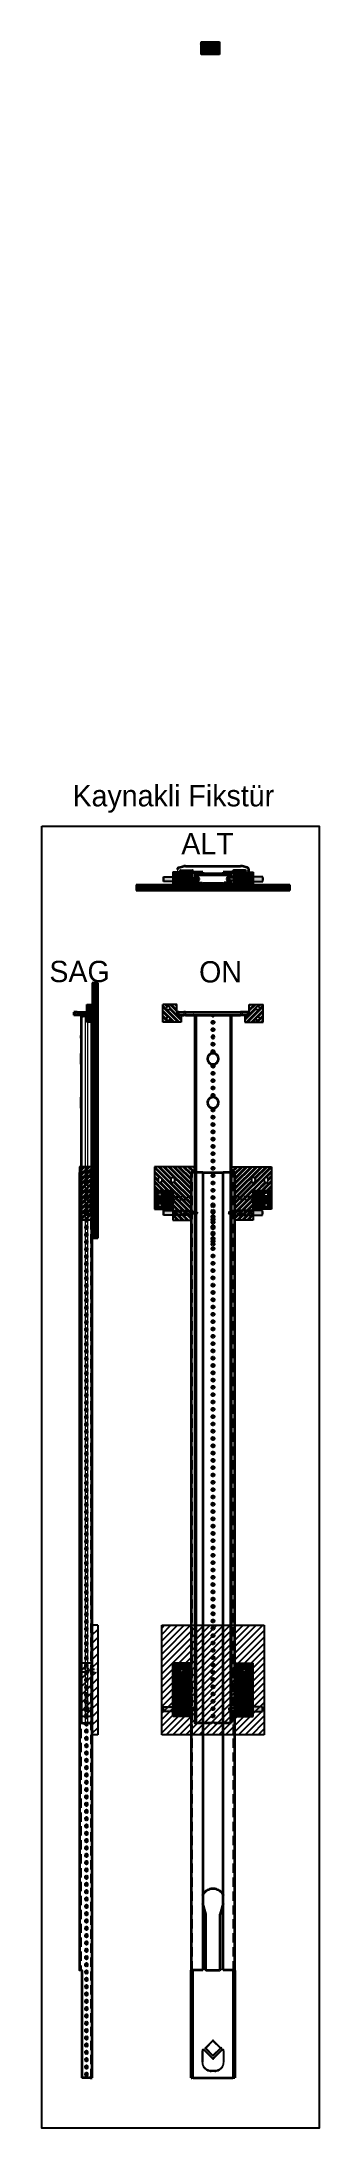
# Model space of a CAD drawing. Extents: x -442114 to -441356, y 420528 to 426243.
import ezdxf

# ---------------------------------------------------------------- set-up
doc = ezdxf.new("R2010")
doc.units = 0
for name, pattern in [('DASHDOT2', [12.7, 6.35, -3.175, 0, -3.175]), ('DASHED2', [9.525, 6.35, -3.175]), ('DASHEDX2', [38.1, 25.4, -12.7])]:
    doc.linetypes.add(name, pattern=pattern)
for name, color, linetype, lineweight in [('GIZLI', 8, 'DASHED2', 18), ('GORUNEN', 7, 'Continuous', 35), ('SINIR', 7, 'Continuous', 35), ('TEGET', 8, 'Continuous', 18)]:
    doc.layers.add(name, color=color, linetype=linetype, lineweight=lineweight)
doc.layers.add('YAZI', color=3, linetype='Continuous')

msp = doc.modelspace()

# ---------------------------------------------------------------- texts
at = {"layer": 'YAZI'}
for s, p in [('Kaynakli Fikstür', (-442030.1, 424148.7)), ('ALT', (-441732.8, 424017.3)), ('SAG', (-442093.3, 423667.3)), ('ON', (-441684.2, 423666.4))]:
    msp.add_text(s, height=58.39, dxfattribs=at).set_placement(p)

# ---------------------------------------------------------------- blocks, each defined once
blk = doc.blocks.new('RTEEEEW')
at = {"layer": 'GORUNEN', "color": 3}
for points in [[(-441706.2, 423145.8), (-441706.2, 420960.3)], [(-441700.2, 423145.8), (-441700.8, 423145.8), (-441701.5, 423145.8), (-441702.1, 423145.8), (-441702.8, 423145.8), (-441703.4, 423145.8), (-441703.9, 423145.8), (-441704.4, 423145.8), (-441704.9, 423145.8), (-441705.2, 423145.8), (-441705.6, 423145.8), (-441705.8, 423145.8), (-441706, 423145.8), (-441706.1, 423145.8), (-441706.2, 423145.8)], [(-441674.2, 423145.8), (-441700.2, 423145.8)], [(-441674.2, 423145.8), (-441674.2, 420960.8)], [(-441674.2, 423145.8), (-441618.2, 423145.8)], [(-441592.2, 423145.8), (-441618.2, 423145.8)], [(-441618.2, 420960.8), (-441618.2, 423145.8)], [(-441586.2, 423145.8), (-441586.2, 423145.8), (-441586.3, 423145.8), (-441586.5, 423145.8), (-441586.8, 423145.8), (-441587.1, 423145.8), (-441587.5, 423145.8), (-441587.9, 423145.8), (-441588.4, 423145.8), (-441589, 423145.8), (-441589.6, 423145.8), (-441590.2, 423145.8), (-441590.8, 423145.8), (-441591.5, 423145.8), (-441592.2, 423145.8)], [(-441586.2, 420960.3), (-441586.2, 423145.8)], [(-441649.7, 423054.8), (-441649.5, 423055.9), (-441649, 423056.9), (-441648.2, 423057.6), (-441647.2, 423058.1), (-441646.2, 423058.3)], [(-441646.2, 423051.3), (-441647.2, 423051.5), (-441648.2, 423052), (-441649, 423052.7), (-441649.5, 423053.7), (-441649.7, 423054.8)], [(-441649.7, 423039.8), (-441649.5, 423040.9), (-441649, 423041.9), (-441648.2, 423042.6), (-441647.2, 423043.1), (-441646.2, 423043.3)], [(-441646.2, 423036.3), (-441647.2, 423036.5), (-441648.2, 423037), (-441649, 423037.7), (-441649.5, 423038.7), (-441649.7, 423039.8)], [(-441649.7, 423024.8), (-441649.5, 423025.9), (-441649, 423026.9), (-441648.2, 423027.6), (-441647.2, 423028.1), (-441646.2, 423028.3)], [(-441646.2, 423021.3), (-441647.2, 423021.5), (-441648.2, 423022), (-441649, 423022.7), (-441649.5, 423023.7), (-441649.7, 423024.8)], [(-441646.2, 423058.3), (-441645.1, 423058.1), (-441644.1, 423057.6), (-441643.3, 423056.9), (-441642.8, 423055.9), (-441642.7, 423054.8)], [(-441642.7, 423054.8), (-441642.8, 423053.7), (-441643.3, 423052.7), (-441644.1, 423052), (-441645.1, 423051.5), (-441646.2, 423051.3)], [(-441646.2, 423043.3), (-441645.1, 423043.1), (-441644.1, 423042.6), (-441643.3, 423041.9), (-441642.8, 423040.9), (-441642.7, 423039.8)], [(-441642.7, 423039.8), (-441642.8, 423038.7), (-441643.3, 423037.7), (-441644.1, 423037), (-441645.1, 423036.5), (-441646.2, 423036.3)], [(-441646.2, 423028.3), (-441645.1, 423028.1), (-441644.1, 423027.6), (-441643.3, 423026.9), (-441642.8, 423025.9), (-441642.7, 423024.8)], [(-441642.7, 423024.8), (-441642.8, 423023.7), (-441643.3, 423022.7), (-441644.1, 423022), (-441645.1, 423021.5), (-441646.2, 423021.3)], [(-441649.7, 423009.8), (-441649.5, 423010.9), (-441649, 423011.9), (-441648.2, 423012.6), (-441647.2, 423013.1), (-441646.2, 423013.3)], [(-441646.2, 423006.3), (-441647.2, 423006.5), (-441648.2, 423007), (-441649, 423007.7), (-441649.5, 423008.7), (-441649.7, 423009.8)], [(-441649.7, 422994.8), (-441649.5, 422995.9), (-441649, 422996.9), (-441648.2, 422997.6), (-441647.2, 422998.1), (-441646.2, 422998.3)], [(-441646.2, 422991.3), (-441647.2, 422991.5), (-441648.2, 422992), (-441649, 422992.7), (-441649.5, 422993.7), (-441649.7, 422994.8)], [(-441649.7, 422979.8), (-441649.5, 422980.9), (-441649, 422981.9), (-441648.2, 422982.6), (-441647.2, 422983.1), (-441646.2, 422983.3)], [(-441646.2, 422976.3), (-441647.2, 422976.5), (-441648.2, 422977), (-441649, 422977.7), (-441649.5, 422978.7), (-441649.7, 422979.8)], [(-441649.7, 422964.8), (-441649.5, 422965.9), (-441649, 422966.9), (-441648.2, 422967.6), (-441647.2, 422968.1), (-441646.2, 422968.3)], [(-441646.2, 422961.3), (-441647.2, 422961.5), (-441648.2, 422962), (-441649, 422962.7), (-441649.5, 422963.7), (-441649.7, 422964.8)], [(-441646.2, 423013.3), (-441645.1, 423013.1), (-441644.1, 423012.6), (-441643.3, 423011.9), (-441642.8, 423010.9), (-441642.7, 423009.8)], [(-441642.7, 423009.8), (-441642.8, 423008.7), (-441643.3, 423007.7), (-441644.1, 423007), (-441645.1, 423006.5), (-441646.2, 423006.3)], [(-441646.2, 422998.3), (-441645.1, 422998.1), (-441644.1, 422997.6), (-441643.3, 422996.9), (-441642.8, 422995.9), (-441642.7, 422994.8)], [(-441642.7, 422994.8), (-441642.8, 422993.7), (-441643.3, 422992.7), (-441644.1, 422992), (-441645.1, 422991.5), (-441646.2, 422991.3)], [(-441646.2, 422983.3), (-441645.1, 422983.1), (-441644.1, 422982.6), (-441643.3, 422981.9), (-441642.8, 422980.9), (-441642.7, 422979.8)], [(-441642.7, 422979.8), (-441642.8, 422978.7), (-441643.3, 422977.7), (-441644.1, 422977), (-441645.1, 422976.5), (-441646.2, 422976.3)], [(-441646.2, 422968.3), (-441645.1, 422968.1), (-441644.1, 422967.6), (-441643.3, 422966.9), (-441642.8, 422965.9), (-441642.7, 422964.8)], [(-441642.7, 422964.8), (-441642.8, 422963.7), (-441643.3, 422962.7), (-441644.1, 422962), (-441645.1, 422961.5), (-441646.2, 422961.3)], [(-441649.7, 422949.8), (-441649.5, 422950.9), (-441649, 422951.9), (-441648.2, 422952.6), (-441647.2, 422953.1), (-441646.2, 422953.3)], [(-441646.2, 422946.3), (-441647.2, 422946.5), (-441648.2, 422947), (-441649, 422947.7), (-441649.5, 422948.7), (-441649.7, 422949.8)], [(-441646.2, 422953.3), (-441645.1, 422953.1), (-441644.1, 422952.6), (-441643.3, 422951.9), (-441642.8, 422950.9), (-441642.7, 422949.8)], [(-441642.7, 422949.8), (-441642.8, 422948.7), (-441643.3, 422947.7), (-441644.1, 422947), (-441645.1, 422946.5), (-441646.2, 422946.3)], [(-441674.2, 421165.6), (-441672.8, 421168.7), (-441671, 421171.7), (-441668.9, 421174.4), (-441666.5, 421176.9), (-441663.9, 421179), (-441661, 421180.9), (-441657.9, 421182.4), (-441654.6, 421183.6), (-441651.3, 421184.4), (-441647.9, 421184.8), (-441644.4, 421184.8), (-441641, 421184.4), (-441637.7, 421183.6), (-441634.5, 421182.4), (-441631.4, 421180.9), (-441628.5, 421179), (-441625.8, 421176.9), (-441623.4, 421174.4), (-441621.3, 421171.7), (-441619.6, 421168.7), (-441618.2, 421165.6)], [(-441666.2, 421114.8), (-441674.2, 421143.5)], [(-441618.2, 421143.5), (-441626.2, 421114.8)], [(-441666.2, 420964.8), (-441666.2, 421114.8)], [(-441626.2, 420964.8), (-441626.2, 421114.8)], [(-441661.2, 420959.8), (-441662.5, 420960), (-441663.7, 420960.5), (-441664.7, 420961.3), (-441665.5, 420962.3), (-441666, 420963.5), (-441666.2, 420964.8)], [(-441626.2, 420964.8), (-441626.3, 420963.5), (-441626.8, 420962.3), (-441627.6, 420961.3), (-441628.7, 420960.5), (-441629.9, 420960), (-441631.2, 420959.8)], [(-441706.2, 420960.3), (-441706.2, 420960.7), (-441706.1, 420960.8)], [(-441706.2, 420960.3), (-441706.2, 420960.5)], [(-441706.2, 420665.8), (-441706.2, 420960.3)], [(-441700.2, 420960.8), (-441700.8, 420960.8), (-441701.4, 420960.8), (-441702, 420960.8), (-441702.6, 420960.8), (-441703.2, 420960.8), (-441703.7, 420960.8), (-441704.2, 420960.8), (-441704.7, 420960.8), (-441705.1, 420960.8), (-441705.4, 420960.8), (-441705.7, 420960.8), (-441705.9, 420960.8), (-441706.1, 420960.8), (-441706.1, 420960.8)], [(-441703.7, 420960.3), (-441703.7, 420960.7), (-441703.7, 420960.8)], [(-441703.7, 420960.5), (-441703.7, 420960.3)], [(-441703.7, 420960.3), (-441703.7, 420960.5)], [(-441703.7, 420665.8), (-441703.7, 420960.3)], [(-441674.2, 420960.8), (-441700.2, 420960.8)], [(-441631.2, 420959.8), (-441661.2, 420959.8)], [(-441592.2, 420960.8), (-441618.2, 420960.8)], [(-441586.2, 420960.8), (-441586.3, 420960.8), (-441586.4, 420960.8), (-441586.6, 420960.8), (-441586.9, 420960.8), (-441587.3, 420960.8), (-441587.7, 420960.8), (-441588.1, 420960.8), (-441588.6, 420960.8), (-441589.1, 420960.8), (-441589.7, 420960.8), (-441590.3, 420960.8), (-441590.9, 420960.8), (-441591.5, 420960.8), (-441592.2, 420960.8)], [(-441588.7, 420960.3), (-441588.7, 420960.7), (-441588.7, 420960.8)], [(-441588.7, 420960.5), (-441588.7, 420960.3)], [(-441588.7, 420960.3), (-441588.7, 420960.5)], [(-441588.7, 420960.3), (-441588.7, 420665.8)], [(-441586.2, 420960.3), (-441586.2, 420960.7), (-441586.2, 420960.8)], [(-441586.2, 420960.5), (-441586.2, 420960.3)], [(-441586.2, 420960.3), (-441586.2, 420665.8)], [(-441647.7, 420768.3), (-441647, 420768.7), (-441646.2, 420768.9), (-441645.3, 420768.7), (-441644.7, 420768.3)], [(-441625.5, 420748.9), (-441625.1, 420748.3), (-441624.9, 420747.4), (-441625.1, 420746.6), (-441625.5, 420745.9)], [(-441645.3, 420720.4), (-441645.2, 420720.3), (-441645.1, 420720.2), (-441645, 420720.1), (-441644.9, 420720), (-441644.8, 420719.9), (-441644.7, 420719.8), (-441644.6, 420719.7), (-441644.5, 420719.6), (-441644.4, 420719.5), (-441644.2, 420719.4), (-441644.1, 420719.3), (-441644, 420719.2), (-441643.9, 420719), (-441643.8, 420718.9)], [(-441706.2, 420665.8), (-441703.7, 420665.8)], [(-441700.2, 420665.8), (-441700.6, 420665.8), (-441700.9, 420665.8), (-441701.3, 420665.8), (-441701.7, 420665.8), (-441702, 420665.8), (-441702.3, 420665.8), (-441702.6, 420665.8), (-441702.9, 420665.8), (-441703.1, 420665.8), (-441703.3, 420665.8), (-441703.5, 420665.8), (-441703.6, 420665.8), (-441703.6, 420665.8), (-441703.7, 420665.8)], [(-441700.2, 420665.8), (-441592.2, 420665.8)], [(-441588.7, 420665.8), (-441588.7, 420665.8), (-441588.8, 420665.8), (-441588.9, 420665.8), (-441589, 420665.8), (-441589.2, 420665.8), (-441589.4, 420665.8), (-441589.7, 420665.8), (-441590, 420665.8), (-441590.3, 420665.8), (-441590.6, 420665.8), (-441591, 420665.8), (-441591.4, 420665.8), (-441591.8, 420665.8), (-441592.2, 420665.8)], [(-441586.2, 420665.8), (-441588.7, 420665.8)]]:
    blk.add_lwpolyline(points, dxfattribs=at)
at = {"layer": 'GORUNEN', "color": 3, "linetype": 'DASHEDX2'}
for points in [[(-441703.6, 420960.8), (-441703.6, 423145.8)], [(-441588.8, 420960.8), (-441588.8, 423145.8)]]:
    blk.add_lwpolyline(points, dxfattribs=at)
at = {"layer": 'TEGET', "color": 3}
for points in [[(-441706.2, 420960.3), (-441703.7, 420960.3)], [(-441700.2, 420960.8), (-441700.2, 420665.8)], [(-441592.2, 420665.8), (-441592.2, 420960.8)], [(-441586.2, 420960.3), (-441588.7, 420960.3)], [(-441669.4, 420743.2), (-441670.3, 420743.9), (-441671.4, 420744.2), (-441672.5, 420744.3), (-441673.6, 420744), (-441674.6, 420743.4), (-441675.4, 420742.6), (-441675.9, 420741.6), (-441676, 420740.4)], [(-441676, 420740.4), (-441675.9, 420740.4)], [(-441676, 420708.9), (-441676, 420740.4)], [(-441669.5, 420743.1), (-441670.4, 420743.7), (-441671.4, 420744.1), (-441672.5, 420744.2), (-441673.6, 420743.9), (-441674.5, 420743.3), (-441675.3, 420742.5), (-441675.7, 420741.5), (-441675.9, 420740.4)], [(-441675.9, 420740.4), (-441674.9, 420740.4), (-441673.8, 420740.4)], [(-441675.9, 420708.9), (-441675.9, 420740.4)], [(-441673.8, 420740.4), (-441673.7, 420740.9), (-441673.5, 420741.3), (-441673.2, 420741.7), (-441672.8, 420741.9), (-441672.3, 420742), (-441671.9, 420742), (-441671.4, 420741.9), (-441671, 420741.6)], [(-441673.8, 420740.4), (-441673.8, 420708.9)], [(-441669.5, 420743.1), (-441669.6, 420743), (-441669.7, 420742.9), (-441669.8, 420742.8), (-441669.9, 420742.7), (-441670, 420742.6), (-441670.1, 420742.5), (-441670.2, 420742.4), (-441670.3, 420742.3), (-441670.4, 420742.2), (-441670.5, 420742), (-441670.7, 420741.9), (-441670.8, 420741.8), (-441670.9, 420741.7), (-441671, 420741.6)], [(-441671, 420741.6), (-441648.6, 420718.9)], [(-441669.5, 420743.1), (-441669.5, 420743.1), (-441669.5, 420743.1), (-441669.5, 420743.1), (-441669.5, 420743.1), (-441669.5, 420743.1), (-441669.5, 420743.1), (-441669.5, 420743.1), (-441669.5, 420743.1), (-441669.5, 420743.1), (-441669.4, 420743.1), (-441669.4, 420743.2), (-441669.4, 420743.2), (-441669.4, 420743.2), (-441669.4, 420743.2)], [(-441669.5, 420743.1), (-441647.1, 420720.4)], [(-441669.4, 420743.2), (-441647, 420720.5)], [(-441666.9, 420745.8), (-441667.4, 420746.6), (-441667.6, 420747.4), (-441667.4, 420748.3), (-441666.9, 420749)], [(-441666.8, 420748.9), (-441667.3, 420748.3), (-441667.4, 420747.4), (-441667.3, 420746.6), (-441666.8, 420745.9)], [(-441666.9, 420749), (-441647.8, 420768.4)], [(-441666.9, 420749), (-441666.9, 420749), (-441666.9, 420749), (-441666.9, 420749), (-441666.9, 420749), (-441666.9, 420749), (-441666.9, 420749), (-441666.9, 420749), (-441666.9, 420749), (-441666.9, 420749), (-441666.9, 420749), (-441666.8, 420749), (-441666.8, 420749), (-441666.8, 420748.9), (-441666.8, 420748.9)], [(-441666.9, 420745.8), (-441666.9, 420745.8), (-441666.9, 420745.9), (-441666.9, 420745.9), (-441666.9, 420745.9), (-441666.9, 420745.9), (-441666.9, 420745.9), (-441666.9, 420745.9), (-441666.9, 420745.9), (-441666.9, 420745.9), (-441666.9, 420745.9), (-441666.8, 420745.9), (-441666.8, 420745.9), (-441666.8, 420745.9), (-441666.8, 420745.9)], [(-441647.8, 420726.5), (-441666.9, 420745.8)], [(-441666.8, 420748.9), (-441647.7, 420768.3)], [(-441666.8, 420748.9), (-441666.7, 420748.9), (-441666.7, 420748.8), (-441666.6, 420748.7), (-441666.5, 420748.6), (-441666.4, 420748.5), (-441666.2, 420748.4), (-441666.1, 420748.3), (-441666, 420748.1), (-441665.9, 420748), (-441665.8, 420747.9), (-441665.7, 420747.8), (-441665.6, 420747.7), (-441665.4, 420747.6), (-441665.3, 420747.4)], [(-441666.8, 420745.9), (-441666.7, 420746), (-441666.7, 420746.1), (-441666.6, 420746.2), (-441666.5, 420746.3), (-441666.4, 420746.4), (-441666.2, 420746.5), (-441666.1, 420746.6), (-441666, 420746.7), (-441665.9, 420746.8), (-441665.8, 420747), (-441665.7, 420747.1), (-441665.6, 420747.2), (-441665.4, 420747.3), (-441665.3, 420747.4)], [(-441647.7, 420726.6), (-441666.8, 420745.9)], [(-441665.3, 420747.4), (-441646.2, 420766.8)], [(-441646.2, 420728.1), (-441665.3, 420747.4)], [(-441647.8, 420768.4), (-441647, 420768.9), (-441646.2, 420769), (-441645.3, 420768.9), (-441644.5, 420768.4)], [(-441647.7, 420768.3), (-441647.7, 420768.3), (-441647.7, 420768.3), (-441647.7, 420768.3), (-441647.7, 420768.3), (-441647.7, 420768.3), (-441647.7, 420768.3), (-441647.7, 420768.3), (-441647.7, 420768.3), (-441647.7, 420768.3), (-441647.8, 420768.3), (-441647.8, 420768.3), (-441647.8, 420768.4), (-441647.8, 420768.4), (-441647.8, 420768.4)], [(-441647.7, 420768.3), (-441647.6, 420768.2), (-441647.5, 420768.1), (-441647.4, 420768), (-441647.3, 420767.9), (-441647.2, 420767.8), (-441647.1, 420767.7), (-441647, 420767.6), (-441646.9, 420767.5), (-441646.8, 420767.4), (-441646.6, 420767.2), (-441646.5, 420767.1), (-441646.4, 420767), (-441646.3, 420766.9), (-441646.2, 420766.8)], [(-441644.7, 420768.3), (-441645.3, 420767.6), (-441646.2, 420766.8)], [(-441646.2, 420766.8), (-441627, 420747.4)], [(-441627, 420747.4), (-441646.2, 420728.1)], [(-441645.4, 420720.5), (-441622.9, 420743.2)], [(-441645.3, 420720.4), (-441622.8, 420743.1)], [(-441644.5, 420768.4), (-441644.6, 420768.4), (-441644.6, 420768.4), (-441644.6, 420768.3), (-441644.6, 420768.3), (-441644.6, 420768.3), (-441644.6, 420768.3), (-441644.6, 420768.3), (-441644.6, 420768.3), (-441644.6, 420768.3), (-441644.6, 420768.3), (-441644.6, 420768.3), (-441644.6, 420768.3), (-441644.6, 420768.3), (-441644.7, 420768.3)], [(-441644.7, 420768.3), (-441625.5, 420748.9)], [(-441625.5, 420745.9), (-441644.7, 420726.6)], [(-441644.5, 420768.4), (-441625.4, 420749)], [(-441625.4, 420745.8), (-441644.5, 420726.5)], [(-441643.8, 420718.9), (-441621.3, 420741.6)], [(-441625.5, 420748.9), (-441625.6, 420748.9), (-441625.7, 420748.8), (-441625.8, 420748.7), (-441625.9, 420748.6), (-441626, 420748.5), (-441626.1, 420748.4), (-441626.2, 420748.3), (-441626.3, 420748.1), (-441626.4, 420748), (-441626.5, 420747.9), (-441626.7, 420747.8), (-441626.8, 420747.7), (-441626.9, 420747.6), (-441627, 420747.4)], [(-441625.5, 420745.9), (-441625.6, 420746), (-441625.7, 420746.1), (-441625.8, 420746.2), (-441625.9, 420746.3), (-441626, 420746.4), (-441626.1, 420746.5), (-441626.2, 420746.6), (-441626.3, 420746.7), (-441626.4, 420746.8), (-441626.5, 420747), (-441626.7, 420747.1), (-441626.8, 420747.2), (-441626.9, 420747.3), (-441627, 420747.4)], [(-441625.5, 420748.9), (-441625.5, 420748.9), (-441625.5, 420749), (-441625.5, 420749), (-441625.5, 420749), (-441625.5, 420749), (-441625.5, 420749), (-441625.5, 420749), (-441625.5, 420749), (-441625.4, 420749), (-441625.4, 420749), (-441625.4, 420749), (-441625.4, 420749), (-441625.4, 420749), (-441625.4, 420749)], [(-441625.5, 420745.9), (-441625.5, 420745.9), (-441625.5, 420745.9), (-441625.5, 420745.9), (-441625.5, 420745.9), (-441625.5, 420745.9), (-441625.5, 420745.9), (-441625.5, 420745.9), (-441625.5, 420745.9), (-441625.4, 420745.9), (-441625.4, 420745.9), (-441625.4, 420745.9), (-441625.4, 420745.9), (-441625.4, 420745.8), (-441625.4, 420745.8)], [(-441625.4, 420749), (-441624.9, 420748.3), (-441624.7, 420747.4), (-441624.9, 420746.6), (-441625.4, 420745.8)], [(-441616.3, 420740.4), (-441616.5, 420741.6), (-441616.9, 420742.6), (-441617.7, 420743.4), (-441618.7, 420744), (-441619.8, 420744.3), (-441620.9, 420744.2), (-441622, 420743.9), (-441622.9, 420743.2)], [(-441622.8, 420743.1), (-441622.8, 420743.1), (-441622.8, 420743.1), (-441622.8, 420743.1), (-441622.8, 420743.1), (-441622.9, 420743.1), (-441622.9, 420743.1), (-441622.9, 420743.1), (-441622.9, 420743.1), (-441622.9, 420743.1), (-441622.9, 420743.1), (-441622.9, 420743.2), (-441622.9, 420743.2), (-441622.9, 420743.2), (-441622.9, 420743.2)], [(-441616.4, 420740.4), (-441616.6, 420741.5), (-441617.1, 420742.5), (-441617.8, 420743.3), (-441618.7, 420743.9), (-441619.8, 420744.2), (-441620.9, 420744.1), (-441621.9, 420743.7), (-441622.8, 420743.1)], [(-441622.8, 420743.1), (-441622.7, 420743), (-441622.6, 420742.9), (-441622.6, 420742.8), (-441622.5, 420742.7), (-441622.3, 420742.6), (-441622.2, 420742.5), (-441622.1, 420742.4), (-441622, 420742.3), (-441621.9, 420742.2), (-441621.8, 420742), (-441621.7, 420741.9), (-441621.5, 420741.8), (-441621.4, 420741.7), (-441621.3, 420741.6)], [(-441621.3, 420741.6), (-441620.9, 420741.9), (-441620.5, 420742), (-441620, 420742), (-441619.6, 420741.9), (-441619.2, 420741.7), (-441618.8, 420741.3), (-441618.6, 420740.9), (-441618.6, 420740.4)], [(-441618.6, 420740.4), (-441618.6, 420708.9)], [(-441616.4, 420740.4), (-441617.4, 420740.4), (-441618.6, 420740.4)], [(-441616.4, 420740.4), (-441616.4, 420708.9)], [(-441616.3, 420740.4), (-441616.4, 420740.4)], [(-441616.3, 420708.9), (-441616.3, 420740.4)], [(-441675.9, 420708.9), (-441675.9, 420708.9), (-441675.9, 420708.9), (-441675.9, 420708.9), (-441675.9, 420708.9), (-441675.9, 420708.9), (-441676, 420708.9), (-441676, 420708.9), (-441676, 420708.9), (-441676, 420708.9), (-441676, 420708.9), (-441676, 420708.9), (-441676, 420708.9), (-441676, 420708.9), (-441676, 420708.9)], [(-441676, 420708.9), (-441675.9, 420706.5), (-441675.6, 420704), (-441675, 420701.7), (-441674.1, 420699.3), (-441673.1, 420697.1), (-441671.8, 420695), (-441670.4, 420693.1), (-441668.7, 420691.2), (-441666.9, 420689.6), (-441664.9, 420688.1), (-441662.8, 420686.9), (-441660.6, 420685.8), (-441658.3, 420685), (-441655.9, 420684.4), (-441653.5, 420684), (-441651.1, 420683.9)], [(-441675.9, 420708.9), (-441675.8, 420708.9), (-441675.7, 420708.9), (-441675.5, 420708.9), (-441675.4, 420708.9), (-441675.2, 420708.9), (-441675.1, 420708.9), (-441674.9, 420708.9), (-441674.8, 420708.9), (-441674.6, 420708.9), (-441674.4, 420708.9), (-441674.3, 420708.9), (-441674.1, 420708.9), (-441673.9, 420708.9), (-441673.8, 420708.9)], [(-441675.9, 420708.9), (-441675.8, 420706.5), (-441675.4, 420704.1), (-441674.8, 420701.7), (-441674, 420699.4), (-441673, 420697.2), (-441671.7, 420695.1), (-441670.3, 420693.2), (-441668.6, 420691.3), (-441666.8, 420689.7), (-441664.9, 420688.3), (-441662.8, 420687), (-441660.6, 420686), (-441658.3, 420685.1), (-441655.9, 420684.5), (-441653.5, 420684.2), (-441651.1, 420684.1)], [(-441651.1, 420686.2), (-441653.3, 420686.3), (-441655.5, 420686.6), (-441657.7, 420687.2), (-441659.8, 420687.9), (-441661.8, 420688.9), (-441663.7, 420690), (-441665.5, 420691.4), (-441667.1, 420692.9), (-441668.6, 420694.5), (-441669.9, 420696.3), (-441671.1, 420698.2), (-441672, 420700.2), (-441672.8, 420702.3), (-441673.3, 420704.5), (-441673.7, 420706.7), (-441673.8, 420708.9)], [(-441641.3, 420686.2), (-441651.1, 420686.2)], [(-441651.1, 420684.1), (-441651.1, 420685), (-441651.1, 420686.2)], [(-441641.3, 420684.1), (-441651.1, 420684.1)], [(-441651.1, 420683.9), (-441651.1, 420684.1)], [(-441641.3, 420683.9), (-441651.1, 420683.9)], [(-441647.1, 420720.4), (-441647.8, 420719.7), (-441648.6, 420718.9)], [(-441648.6, 420718.9), (-441648.1, 420718.5), (-441647.5, 420718.2), (-441646.8, 420718), (-441646.2, 420717.9), (-441645.5, 420718), (-441644.9, 420718.2), (-441644.3, 420718.5), (-441643.8, 420718.9)], [(-441647.7, 420726.6), (-441647.7, 420726.6), (-441647.7, 420726.6), (-441647.7, 420726.6), (-441647.7, 420726.6), (-441647.7, 420726.6), (-441647.7, 420726.6), (-441647.7, 420726.6), (-441647.7, 420726.6), (-441647.7, 420726.6), (-441647.8, 420726.5), (-441647.8, 420726.5), (-441647.8, 420726.5), (-441647.8, 420726.5), (-441647.8, 420726.5)], [(-441644.5, 420726.5), (-441645.3, 420726), (-441646.2, 420725.8), (-441647, 420726), (-441647.8, 420726.5)], [(-441647.7, 420726.6), (-441647.6, 420726.7), (-441647.5, 420726.8), (-441647.4, 420726.9), (-441647.3, 420727), (-441647.2, 420727.1), (-441647.1, 420727.2), (-441647, 420727.3), (-441646.9, 420727.4), (-441646.8, 420727.5), (-441646.6, 420727.6), (-441646.5, 420727.8), (-441646.4, 420727.9), (-441646.3, 420728), (-441646.2, 420728.1)], [(-441647.7, 420726.6), (-441647, 420726.1), (-441646.2, 420726), (-441645.3, 420726.1), (-441644.7, 420726.6)], [(-441647, 420720.5), (-441647.1, 420720.4)], [(-441645.3, 420720.4), (-441645.7, 420720.1), (-441646.2, 420720), (-441646.7, 420720.1), (-441647.1, 420720.4)], [(-441645.4, 420720.5), (-441645.7, 420720.3), (-441646.2, 420720.2), (-441646.6, 420720.3), (-441647, 420720.5)], [(-441644.7, 420726.6), (-441644.7, 420726.7), (-441644.8, 420726.8), (-441644.9, 420726.9), (-441645, 420727), (-441645.1, 420727.1), (-441645.2, 420727.2), (-441645.3, 420727.3), (-441645.5, 420727.4), (-441645.6, 420727.5), (-441645.7, 420727.6), (-441645.8, 420727.8), (-441645.9, 420727.9), (-441646, 420728), (-441646.2, 420728.1)], [(-441645.3, 420720.4), (-441645.3, 420720.4), (-441645.3, 420720.4), (-441645.3, 420720.4), (-441645.3, 420720.4), (-441645.3, 420720.4), (-441645.3, 420720.5), (-441645.3, 420720.5), (-441645.3, 420720.5), (-441645.3, 420720.5), (-441645.3, 420720.5), (-441645.3, 420720.5), (-441645.4, 420720.5), (-441645.4, 420720.5), (-441645.4, 420720.5)], [(-441644.5, 420726.5), (-441644.6, 420726.5), (-441644.6, 420726.5), (-441644.6, 420726.5), (-441644.6, 420726.5), (-441644.6, 420726.6), (-441644.6, 420726.6), (-441644.6, 420726.6), (-441644.6, 420726.6), (-441644.6, 420726.6), (-441644.6, 420726.6), (-441644.6, 420726.6), (-441644.6, 420726.6), (-441644.6, 420726.6), (-441644.7, 420726.6)], [(-441618.6, 420708.9), (-441618.7, 420706.7), (-441619, 420704.5), (-441619.5, 420702.3), (-441620.3, 420700.2), (-441621.2, 420698.2), (-441622.4, 420696.3), (-441623.7, 420694.5), (-441625.2, 420692.9), (-441626.9, 420691.4), (-441628.7, 420690), (-441630.6, 420688.9), (-441632.6, 420687.9), (-441634.7, 420687.2), (-441636.8, 420686.6), (-441639, 420686.3), (-441641.3, 420686.2)], [(-441641.3, 420684.1), (-441638.8, 420684.2), (-441636.4, 420684.5), (-441634.1, 420685.1), (-441631.8, 420686), (-441629.6, 420687), (-441627.5, 420688.3), (-441625.5, 420689.7), (-441623.7, 420691.3), (-441622.1, 420693.2), (-441620.6, 420695.1), (-441619.4, 420697.2), (-441618.3, 420699.4), (-441617.5, 420701.7), (-441616.9, 420704.1), (-441616.6, 420706.5), (-441616.4, 420708.9)], [(-441641.3, 420683.9), (-441638.8, 420684), (-441636.4, 420684.4), (-441634, 420685), (-441631.7, 420685.8), (-441629.5, 420686.9), (-441627.4, 420688.1), (-441625.4, 420689.6), (-441623.6, 420691.2), (-441622, 420693.1), (-441620.5, 420695), (-441619.2, 420697.1), (-441618.2, 420699.3), (-441617.4, 420701.7), (-441616.8, 420704), (-441616.4, 420706.5), (-441616.3, 420708.9)], [(-441641.3, 420684.1), (-441641.3, 420684.2), (-441641.3, 420684.3), (-441641.3, 420684.5), (-441641.3, 420684.6), (-441641.3, 420684.7), (-441641.3, 420684.9), (-441641.3, 420685), (-441641.3, 420685.2), (-441641.3, 420685.4), (-441641.3, 420685.5), (-441641.3, 420685.7), (-441641.3, 420685.9), (-441641.3, 420686), (-441641.3, 420686.2)], [(-441641.3, 420684.1), (-441641.3, 420684.1), (-441641.3, 420684.1), (-441641.3, 420684), (-441641.3, 420684), (-441641.3, 420684), (-441641.3, 420684), (-441641.3, 420684), (-441641.3, 420684), (-441641.3, 420684), (-441641.3, 420684), (-441641.3, 420684), (-441641.3, 420683.9), (-441641.3, 420683.9), (-441641.3, 420683.9)], [(-441616.4, 420708.9), (-441617.4, 420708.9), (-441618.6, 420708.9)], [(-441616.3, 420708.9), (-441616.4, 420708.9)]]:
    blk.add_lwpolyline(points, dxfattribs=at)
blk = doc.blocks.new('JJJYJYY')
at = {"true_color": 0xed1f24}
h = blk.add_hatch(dxfattribs=at)
h.set_pattern_fill('ANSI32', color=240)
h.paths.add_polyline_path([(-441486.2, 423161.8), (-441596.2, 423161.8), (-441596.2, 423145.8), (-441586.2, 423145.8), (-441586.2, 423079.3), (-441536.2, 423079.3), (-441536.2, 423095.8), (-441486.2, 423095.8)])
h.paths.add_polyline_path([(-441531.2, 423127.8), (-441531.2, 423122.8, -1), (-441541.2, 423122.8), (-441541.2, 423127.8, -1)], flags=16)
h.paths.add_polyline_path([(-441496.2, 423127.8), (-441496.2, 423122.8, -1), (-441506.2, 423122.8), (-441506.2, 423127.8, -1)], flags=16)
h.paths.add_polyline_path([(-441536.2, 423072.3), (-441586.2, 423072.3), (-441586.2, 423039.3), (-441536.2, 423039.3)])
h.paths.add_polyline_path([(-441536.2, 423032.3), (-441586.2, 423032.3), (-441586.2, 423015.8), (-441536.2, 423015.8)])
h.paths.add_polyline_path([(-441536.2, 423039.3), (-441586.2, 423039.3), (-441586.2, 423032.3), (-441536.2, 423032.3)])
h.paths.add_polyline_path([(-441536.2, 423079.3), (-441586.2, 423079.3), (-441586.2, 423072.3), (-441536.2, 423072.3)])
at = {"color": 240, "true_color": 0xed1f24}
for p, q in [((-441596.2, 423145.8), (-441596.2, 423161.8)), ((-441596.2, 423161.8), (-441486.2, 423161.8)), ((-441596.2, 423145.8), (-441586.2, 423145.8)), ((-441586.2, 423015.8), (-441586.2, 423145.8)), ((-441486.2, 423161.8), (-441486.2, 423095.8)), ((-441541.2, 423127.8), (-441541.2, 423122.8)), ((-441486.2, 423095.8), (-441536.2, 423095.8)), ((-441536.2, 423095.8), (-441536.2, 423015.8)), ((-441531.2, 423127.8), (-441531.2, 423122.8)), ((-441506.2, 423127.8), (-441506.2, 423122.8)), ((-441496.2, 423127.8), (-441496.2, 423122.8)), ((-441536.2, 423015.8), (-441586.2, 423015.8))]:
    blk.add_line(p, q, dxfattribs=at)
at = {"color": 240, "linetype": 'DASHED2', "true_color": 0xed1f24}
for p, q in [((-441536.2, 423079.3), (-441586.2, 423079.3)), ((-441536.2, 423072.3), (-441586.2, 423072.3)), ((-441536.2, 423039.3), (-441586.2, 423039.3)), ((-441536.2, 423032.3), (-441586.2, 423032.3))]:
    blk.add_line(p, q, dxfattribs=at)
at = {"color": 240, "true_color": 0xed1f24}
for centre, start, end in [((-441536.2, 423127.8), 0, 180), ((-441536.2, 423122.8), 180, 0), ((-441501.2, 423127.8), 0, 180), ((-441501.2, 423122.8), 180, 0)]:
    blk.add_arc(centre, 5, start, end, dxfattribs=at)
blk = doc.blocks.new('RFRF')
at = {"layer": 'GORUNEN', "color": 6}
for points in [[(-436074.9, 422637.8), (-436075, 422637.8), (-436075, 422637.8), (-436075.1, 422637.8), (-436075.2, 422637.8), (-436075.2, 422637.8), (-436075.3, 422637.8), (-436075.3, 422637.8), (-436075.4, 422637.8), (-436075.4, 422637.8), (-436075.4, 422637.8), (-436075.4, 422637.8), (-436075.5, 422637.8), (-436075.5, 422637.8), (-436075.5, 422637.8)], [(-436075.5, 422637.8), (-436075.5, 422629.8)], [(-436074.9, 422629.8), (-436075.3, 422629.8), (-436075.5, 422629.8)], [(-436071.4, 422637.8), (-436074.9, 422637.8)], [(-436071.4, 422629.8), (-436074.9, 422629.8)], [(-436066.6, 422637.8), (-436067, 422637.8), (-436067.5, 422637.8), (-436068, 422637.8), (-436068.4, 422637.8), (-436068.8, 422637.8), (-436069.2, 422637.8), (-436069.6, 422637.8), (-436070, 422637.8), (-436070.3, 422637.8), (-436070.6, 422637.8), (-436070.9, 422637.8), (-436071.1, 422637.8), (-436071.3, 422637.8), (-436071.4, 422637.8)], [(-436066.6, 422629.8), (-436068.2, 422629.8), (-436069.6, 422629.8), (-436070.2, 422629.8), (-436070.8, 422629.8), (-436071.1, 422629.8), (-436071.4, 422629.8)], [(-436066.6, 422637.8), (-436030.5, 422637.8)], [(-436030.5, 422629.8), (-436066.6, 422629.8)], [(-436055.5, 422629.8), (-436055.5, 420689.8)], [(-436055.5, 422628.2), (-436055.5, 422628.3), (-436055.5, 422628.4), (-436055.5, 422628.5), (-436055.5, 422628.6), (-436055.5, 422628.7), (-436055.5, 422628.8), (-436055.5, 422629), (-436055.5, 422629.1), (-436055.5, 422629.2), (-436055.5, 422629.3), (-436055.5, 422629.4), (-436055.5, 422629.5), (-436055.5, 422629.7), (-436055.5, 422629.8)], [(-436055.5, 422628.2), (-436055.5, 422627.9), (-436055.5, 422627.7), (-436055.5, 422627.5), (-436055.5, 422627.3), (-436055.5, 422627.2), (-436055.5, 422627), (-436055.5, 422626.9), (-436055.5, 422626.7), (-436055.5, 422626.6), (-436055.5, 422626.5), (-436055.5, 422626.5), (-436055.5, 422626.4), (-436055.5, 422626.4), (-436055.5, 422626.4)], [(-436055.5, 422626.4), (-436055.5, 422613.2)], [(-436051, 422629.4), (-436051, 422629.8)], [(-436051, 422629.4), (-436050.2, 422629.4)], [(-436051, 422629.2), (-436051, 422629.4)], [(-436051, 422629.2), (-436050.2, 422629.2)], [(-436051, 422628.8), (-436051, 422629.2)], [(-436051, 422628.8), (-436050.2, 422628.8)], [(-436051, 422628.7), (-436051, 422628.8)], [(-436051, 422628.7), (-436050.2, 422628.7)], [(-436051, 422628.4), (-436051, 422628.7)], [(-436051, 422628.4), (-436050.2, 422628.4)], [(-436051, 422628.2), (-436051, 422628.4)], [(-436051, 422628.2), (-436050.2, 422628.2)], [(-436051, 422627.9), (-436051, 422628.2)], [(-436051, 422627.9), (-436050.2, 422627.9)], [(-436051, 422627.8), (-436051, 422627.9)], [(-436051, 422627.8), (-436050.2, 422627.8)], [(-436051, 422627.4), (-436051, 422627.8)], [(-436051, 422627.4), (-436050.2, 422627.4)], [(-436051, 422627.2), (-436051, 422627.4)], [(-436051, 422627.2), (-436050.2, 422627.2)], [(-436051, 422626.8), (-436051, 422627.2)], [(-436051, 422626.8), (-436050.2, 422626.8)], [(-436050.2, 422629.4), (-436049.5, 422629.4), (-436048.8, 422629.4), (-436048.1, 422629.4), (-436047.5, 422629.4), (-436046.9, 422629.4), (-436046.3, 422629.4), (-436045.8, 422629.4), (-436045.2, 422629.4), (-436044.8, 422629.4), (-436044.4, 422629.4), (-436044, 422629.4), (-436043.7, 422629.4), (-436043.5, 422629.4), (-436043.3, 422629.4)], [(-436043.4, 422629.2), (-436043.6, 422629.2), (-436043.8, 422629.2), (-436044.1, 422629.2), (-436044.5, 422629.2), (-436044.9, 422629.2), (-436045.3, 422629.2), (-436045.8, 422629.2), (-436046.4, 422629.2), (-436047, 422629.2), (-436047.6, 422629.2), (-436048.2, 422629.2), (-436048.8, 422629.2), (-436049.5, 422629.2), (-436050.2, 422629.2)], [(-436050.2, 422628.8), (-436049.5, 422628.8), (-436048.9, 422628.8), (-436048.3, 422628.8), (-436047.7, 422628.8), (-436047.1, 422628.8), (-436046.6, 422628.8), (-436046.1, 422628.8), (-436045.6, 422628.8), (-436045.2, 422628.8), (-436044.8, 422628.8), (-436044.5, 422628.8), (-436044.2, 422628.8), (-436044, 422628.8), (-436043.8, 422628.8)], [(-436043.9, 422628.7), (-436044.1, 422628.7), (-436044.3, 422628.7), (-436044.6, 422628.7), (-436044.9, 422628.7), (-436045.3, 422628.7), (-436045.7, 422628.7), (-436046.2, 422628.7), (-436046.7, 422628.7), (-436047.2, 422628.7), (-436047.8, 422628.7), (-436048.3, 422628.7), (-436048.9, 422628.7), (-436049.5, 422628.7), (-436050.2, 422628.7)], [(-436050.2, 422628.4), (-436049.6, 422628.4), (-436049, 422628.4), (-436048.4, 422628.4), (-436047.9, 422628.4), (-436047.4, 422628.4), (-436046.9, 422628.4), (-436046.4, 422628.4), (-436045.9, 422628.4), (-436045.5, 422628.4), (-436045.2, 422628.4), (-436044.9, 422628.4), (-436044.6, 422628.4), (-436044.4, 422628.4), (-436044.2, 422628.4)], [(-436044.4, 422628.2), (-436044.5, 422628.2), (-436044.7, 422628.2), (-436045, 422628.2), (-436045.3, 422628.2), (-436045.6, 422628.2), (-436046, 422628.2), (-436046.5, 422628.2), (-436046.9, 422628.2), (-436047.4, 422628.2), (-436047.9, 422628.2), (-436048.5, 422628.2), (-436049, 422628.2), (-436049.6, 422628.2), (-436050.2, 422628.2)], [(-436050.2, 422627.9), (-436049.6, 422627.9), (-436049.1, 422627.9), (-436048.6, 422627.9), (-436048.1, 422627.9), (-436047.6, 422627.9), (-436047.1, 422627.9), (-436046.7, 422627.9), (-436046.3, 422627.9), (-436045.9, 422627.9), (-436045.6, 422627.9), (-436045.3, 422627.9), (-436045, 422627.9), (-436044.8, 422627.9), (-436044.7, 422627.9)], [(-436044.8, 422627.8), (-436045, 422627.8), (-436045.2, 422627.8), (-436045.4, 422627.8), (-436045.7, 422627.8), (-436046, 422627.8), (-436046.4, 422627.8), (-436046.7, 422627.8), (-436047.2, 422627.8), (-436047.6, 422627.8), (-436048.1, 422627.8), (-436048.6, 422627.8), (-436049.1, 422627.8), (-436049.6, 422627.8), (-436050.2, 422627.8)], [(-436050.2, 422627.4), (-436049.7, 422627.4), (-436049.2, 422627.4), (-436048.7, 422627.4), (-436048.3, 422627.4), (-436047.8, 422627.4), (-436047.4, 422627.4), (-436047, 422627.4), (-436046.6, 422627.4), (-436046.3, 422627.4), (-436046, 422627.4), (-436045.7, 422627.4), (-436045.5, 422627.4), (-436045.3, 422627.4), (-436045.2, 422627.4)], [(-436045.4, 422627.2), (-436045.5, 422627.2), (-436045.7, 422627.2), (-436045.9, 422627.2), (-436046.1, 422627.2), (-436046.4, 422627.2), (-436046.7, 422627.2), (-436047.1, 422627.2), (-436047.5, 422627.2), (-436047.9, 422627.2), (-436048.3, 422627.2), (-436048.8, 422627.2), (-436049.2, 422627.2), (-436049.7, 422627.2), (-436050.2, 422627.2)], [(-436045.8, 422626.8), (-436045.9, 422626.8), (-436046, 422626.8), (-436046.2, 422626.8), (-436046.5, 422626.8), (-436046.7, 422626.8), (-436047, 422626.8), (-436047.4, 422626.8), (-436047.7, 422626.8), (-436048.1, 422626.8), (-436048.5, 422626.8), (-436048.9, 422626.8), (-436049.3, 422626.8), (-436049.7, 422626.8), (-436050.2, 422626.8)], [(-436045.8, 422626.8), (-436045.1, 422626.8)], [(-436045.4, 422627.2), (-436044.7, 422627.2)], [(-436045.2, 422627.4), (-436044.6, 422627.4)], [(-436045.1, 422626.8), (-436044.9, 422626.8), (-436044.6, 422626.8), (-436044.1, 422626.8), (-436043.6, 422626.8), (-436043, 422626.8), (-436042.4, 422626.8), (-436041.7, 422626.8), (-436041, 422626.8), (-436040.4, 422626.8), (-436039.8, 422626.8), (-436039.3, 422626.8), (-436038.8, 422626.8), (-436038.5, 422626.8), (-436038.3, 422626.8)], [(-436044.8, 422627.8), (-436044.2, 422627.8)], [(-436044.7, 422627.9), (-436044, 422627.9)], [(-436044.7, 422627.2), (-436044.5, 422627.2), (-436044.2, 422627.2), (-436043.8, 422627.2), (-436043.4, 422627.2), (-436042.9, 422627.2), (-436042.3, 422627.2), (-436041.7, 422627.2), (-436041.1, 422627.2), (-436040.6, 422627.2), (-436040, 422627.2), (-436039.6, 422627.2), (-436039.2, 422627.2), (-436038.9, 422627.2), (-436038.7, 422627.2)], [(-436044.6, 422627.4), (-436044.4, 422627.4), (-436044.1, 422627.4), (-436043.7, 422627.4), (-436043.3, 422627.4), (-436042.8, 422627.4), (-436042.3, 422627.4), (-436041.7, 422627.4), (-436041.2, 422627.4), (-436040.6, 422627.4), (-436040.1, 422627.4), (-436039.7, 422627.4), (-436039.3, 422627.4), (-436039, 422627.4), (-436038.9, 422627.4)], [(-436044.4, 422628.2), (-436043.7, 422628.2)], [(-436044.2, 422628.4), (-436043.6, 422628.4)], [(-436044.2, 422627.8), (-436044, 422627.8), (-436043.8, 422627.8), (-436043.5, 422627.8), (-436043.1, 422627.8), (-436042.7, 422627.8), (-436042.2, 422627.8), (-436041.7, 422627.8), (-436041.2, 422627.8), (-436040.8, 422627.8), (-436040.3, 422627.8), (-436040, 422627.8), (-436039.6, 422627.8), (-436039.4, 422627.8), (-436039.3, 422627.8)], [(-436044, 422627.9), (-436043.9, 422627.9), (-436043.7, 422627.9), (-436043.4, 422627.9), (-436043, 422627.9), (-436042.6, 422627.9), (-436042.2, 422627.9), (-436041.7, 422627.9), (-436041.3, 422627.9), (-436040.8, 422627.9), (-436040.4, 422627.9), (-436040.1, 422627.9), (-436039.8, 422627.9), (-436039.5, 422627.9), (-436039.4, 422627.9)], [(-436043.9, 422628.7), (-436043.3, 422628.7)], [(-436043.8, 422628.8), (-436043.2, 422628.8)], [(-436043.7, 422628.2), (-436043.6, 422628.2), (-436043.4, 422628.2), (-436043.2, 422628.2), (-436042.8, 422628.2), (-436042.5, 422628.2), (-436042.1, 422628.2), (-436041.7, 422628.2), (-436041.3, 422628.2), (-436040.9, 422628.2), (-436040.6, 422628.2), (-436040.3, 422628.2), (-436040, 422628.2), (-436039.8, 422628.2), (-436039.7, 422628.2)], [(-436043.6, 422628.4), (-436043.5, 422628.4), (-436043.3, 422628.4), (-436043.1, 422628.4), (-436042.8, 422628.4), (-436042.4, 422628.4), (-436042.1, 422628.4), (-436041.7, 422628.4), (-436041.3, 422628.4), (-436041, 422628.4), (-436040.7, 422628.4), (-436040.4, 422628.4), (-436040.1, 422628.4), (-436040, 422628.4), (-436039.8, 422628.4)], [(-436043.4, 422629.2), (-436042.8, 422629.2)], [(-436043.3, 422629.4), (-436042.6, 422629.4)], [(-436043.3, 422628.7), (-436043.2, 422628.7), (-436043, 422628.7), (-436042.8, 422628.7), (-436042.6, 422628.7), (-436042.3, 422628.7), (-436042, 422628.7), (-436041.7, 422628.7), (-436041.4, 422628.7), (-436041.1, 422628.7), (-436040.8, 422628.7), (-436040.6, 422628.7), (-436040.4, 422628.7), (-436040.2, 422628.7), (-436040.1, 422628.7)], [(-436043.2, 422628.8), (-436043.1, 422628.8), (-436042.9, 422628.8), (-436042.7, 422628.8), (-436042.5, 422628.8), (-436042.3, 422628.8), (-436042, 422628.8), (-436041.7, 422628.8), (-436041.4, 422628.8), (-436041.2, 422628.8), (-436040.9, 422628.8), (-436040.7, 422628.8), (-436040.5, 422628.8), (-436040.4, 422628.8), (-436040.3, 422628.8)], [(-436042.8, 422629.2), (-436042.7, 422629.2), (-436042.6, 422629.2), (-436042.5, 422629.2), (-436042.3, 422629.2), (-436042.1, 422629.2), (-436041.9, 422629.2), (-436041.7, 422629.2), (-436041.5, 422629.2), (-436041.3, 422629.2), (-436041.1, 422629.2), (-436041, 422629.2), (-436040.8, 422629.2), (-436040.7, 422629.2), (-436040.7, 422629.2)], [(-436042.6, 422629.4), (-436042.6, 422629.4), (-436042.5, 422629.4), (-436042.4, 422629.4), (-436042.2, 422629.4), (-436042.1, 422629.4), (-436041.9, 422629.4), (-436041.7, 422629.4), (-436041.5, 422629.4), (-436041.4, 422629.4), (-436041.2, 422629.4), (-436041.1, 422629.4), (-436041, 422629.4), (-436040.9, 422629.4), (-436040.8, 422629.4)], [(-436040.8, 422629.4), (-436040.2, 422629.4)], [(-436040.7, 422629.2), (-436040, 422629.2)], [(-436040.3, 422628.8), (-436039.6, 422628.8)], [(-436040.2, 422629.4), (-436040, 422629.4), (-436039.7, 422629.4), (-436039.4, 422629.4), (-436039.1, 422629.4), (-436038.6, 422629.4), (-436038.2, 422629.4), (-436037.7, 422629.4), (-436037.1, 422629.4), (-436036.5, 422629.4), (-436035.9, 422629.4), (-436035.3, 422629.4), (-436034.6, 422629.4), (-436033.9, 422629.4), (-436033.3, 422629.4)], [(-436040.1, 422628.7), (-436039.5, 422628.7)], [(-436033.3, 422629.2), (-436033.9, 422629.2), (-436034.6, 422629.2), (-436035.2, 422629.2), (-436035.9, 422629.2), (-436036.5, 422629.2), (-436037, 422629.2), (-436037.6, 422629.2), (-436038.1, 422629.2), (-436038.5, 422629.2), (-436038.9, 422629.2), (-436039.3, 422629.2), (-436039.6, 422629.2), (-436039.8, 422629.2), (-436040, 422629.2)], [(-436039.8, 422628.4), (-436039.2, 422628.4)], [(-436039.7, 422628.2), (-436039, 422628.2)], [(-436039.6, 422628.8), (-436039.5, 422628.8), (-436039.2, 422628.8), (-436038.9, 422628.8), (-436038.6, 422628.8), (-436038.2, 422628.8), (-436037.8, 422628.8), (-436037.3, 422628.8), (-436036.8, 422628.8), (-436036.3, 422628.8), (-436035.7, 422628.8), (-436035.1, 422628.8), (-436034.5, 422628.8), (-436033.9, 422628.8), (-436033.3, 422628.8)], [(-436033.3, 422628.7), (-436033.9, 422628.7), (-436034.5, 422628.7), (-436035.1, 422628.7), (-436035.7, 422628.7), (-436036.2, 422628.7), (-436036.7, 422628.7), (-436037.2, 422628.7), (-436037.7, 422628.7), (-436038.1, 422628.7), (-436038.5, 422628.7), (-436038.8, 422628.7), (-436039.1, 422628.7), (-436039.3, 422628.7), (-436039.5, 422628.7)], [(-436039.4, 422627.9), (-436038.7, 422627.9)], [(-436039.3, 422627.8), (-436038.6, 422627.8)], [(-436039.2, 422628.4), (-436039, 422628.4), (-436038.8, 422628.4), (-436038.6, 422628.4), (-436038.2, 422628.4), (-436037.9, 422628.4), (-436037.5, 422628.4), (-436037, 422628.4), (-436036.6, 422628.4), (-436036.1, 422628.4), (-436035.5, 422628.4), (-436035, 422628.4), (-436034.4, 422628.4), (-436033.9, 422628.4), (-436033.3, 422628.4)], [(-436033.3, 422628.2), (-436033.8, 422628.2), (-436034.4, 422628.2), (-436035, 422628.2), (-436035.5, 422628.2), (-436036, 422628.2), (-436036.5, 422628.2), (-436037, 422628.2), (-436037.4, 422628.2), (-436037.8, 422628.2), (-436038.1, 422628.2), (-436038.4, 422628.2), (-436038.7, 422628.2), (-436038.9, 422628.2), (-436039, 422628.2)], [(-436038.9, 422627.4), (-436038.2, 422627.4)], [(-436038.7, 422627.9), (-436038.6, 422627.9), (-436038.4, 422627.9), (-436038.2, 422627.9), (-436037.9, 422627.9), (-436037.5, 422627.9), (-436037.2, 422627.9), (-436036.8, 422627.9), (-436036.3, 422627.9), (-436035.9, 422627.9), (-436035.4, 422627.9), (-436034.9, 422627.9), (-436034.3, 422627.9), (-436033.8, 422627.9), (-436033.3, 422627.9)], [(-436038.7, 422627.2), (-436038.1, 422627.2)], [(-436033.3, 422627.8), (-436033.8, 422627.8), (-436034.3, 422627.8), (-436034.8, 422627.8), (-436035.3, 422627.8), (-436035.8, 422627.8), (-436036.3, 422627.8), (-436036.7, 422627.8), (-436037.1, 422627.8), (-436037.4, 422627.8), (-436037.8, 422627.8), (-436038, 422627.8), (-436038.3, 422627.8), (-436038.5, 422627.8), (-436038.6, 422627.8)], [(-436038.3, 422626.8), (-436037.7, 422626.8)], [(-436038.2, 422627.4), (-436038.1, 422627.4), (-436037.9, 422627.4), (-436037.7, 422627.4), (-436037.4, 422627.4), (-436037.1, 422627.4), (-436036.8, 422627.4), (-436036.4, 422627.4), (-436036, 422627.4), (-436035.6, 422627.4), (-436035.2, 422627.4), (-436034.7, 422627.4), (-436034.2, 422627.4), (-436033.8, 422627.4), (-436033.3, 422627.4)], [(-436033.3, 422627.2), (-436033.7, 422627.2), (-436034.2, 422627.2), (-436034.7, 422627.2), (-436035.1, 422627.2), (-436035.5, 422627.2), (-436036, 422627.2), (-436036.3, 422627.2), (-436036.7, 422627.2), (-436037, 422627.2), (-436037.3, 422627.2), (-436037.6, 422627.2), (-436037.8, 422627.2), (-436037.9, 422627.2), (-436038.1, 422627.2)], [(-436033.3, 422626.8), (-436033.7, 422626.8), (-436034.1, 422626.8), (-436034.5, 422626.8), (-436035, 422626.8), (-436035.3, 422626.8), (-436035.7, 422626.8), (-436036.1, 422626.8), (-436036.4, 422626.8), (-436036.7, 422626.8), (-436037, 422626.8), (-436037.2, 422626.8), (-436037.4, 422626.8), (-436037.5, 422626.8), (-436037.7, 422626.8)], [(-436033.3, 422629.8), (-436032.4, 422629.8)], [(-436033.3, 422629.4), (-436032.4, 422629.4)], [(-436033.3, 422629.2), (-436032.4, 422629.2)], [(-436033.3, 422628.8), (-436032.4, 422628.8)], [(-436033.3, 422628.7), (-436032.4, 422628.7)], [(-436033.3, 422628.4), (-436032.4, 422628.4)], [(-436033.3, 422628.2), (-436032.4, 422628.2)], [(-436033.3, 422627.9), (-436032.4, 422627.9)], [(-436033.3, 422627.8), (-436032.4, 422627.8)], [(-436033.3, 422627.4), (-436032.4, 422627.4)], [(-436033.3, 422627.2), (-436032.4, 422627.2)], [(-436033.3, 422626.8), (-436032.4, 422626.8)], [(-436032.4, 422629.4), (-436032.4, 422629.8)], [(-436032.4, 422629.2), (-436032.4, 422629.4)], [(-436032.4, 422628.8), (-436032.4, 422629.2)], [(-436032.4, 422628.7), (-436032.4, 422628.8)], [(-436032.4, 422628.4), (-436032.4, 422628.7)], [(-436032.4, 422628.2), (-436032.4, 422628.4)], [(-436032.4, 422627.9), (-436032.4, 422628.2)], [(-436032.4, 422627.8), (-436032.4, 422627.9)], [(-436032.4, 422627.4), (-436032.4, 422627.8)], [(-436032.4, 422627.2), (-436032.4, 422627.4)], [(-436032.4, 422626.8), (-436032.4, 422627.2)], [(-436030.5, 422637.8), (-436025.5, 422637.8)], [(-436030.5, 422629.8), (-436030.5, 422637.8)], [(-436030.5, 422629.8), (-436025.5, 422629.8)], [(-436028, 422629.8), (-436028, 420689.8)], [(-436025.5, 422629.8), (-436025.5, 422637.8)], [(-436055.5, 422613.2), (-436055.5, 422613.2), (-436055.5, 422613), (-436055.5, 422612.9), (-436055.5, 422612.6), (-436055.5, 422612.3), (-436055.5, 422611.9), (-436055.5, 422611.5), (-436055.5, 422611.1), (-436055.5, 422610.6), (-436055.5, 422610.1), (-436055.5, 422609.6), (-436055.5, 422609.1), (-436055.5, 422608.6), (-436055.5, 422608.2)], [(-436055.5, 422608.2), (-436055.5, 422607.9), (-436055.5, 422607.7), (-436055.5, 422607.5), (-436055.5, 422607.3), (-436055.5, 422607.2), (-436055.5, 422607), (-436055.5, 422606.9), (-436055.5, 422606.7), (-436055.5, 422606.6), (-436055.5, 422606.5), (-436055.5, 422606.5), (-436055.5, 422606.4), (-436055.5, 422606.4), (-436055.5, 422606.4)], [(-436055.5, 422606.4), (-436055.5, 422593.2)], [(-436055.5, 422593.2), (-436055.5, 422593.2), (-436055.5, 422593), (-436055.5, 422592.9), (-436055.5, 422592.6), (-436055.5, 422592.3), (-436055.5, 422591.9), (-436055.5, 422591.5), (-436055.5, 422591.1), (-436055.5, 422590.6), (-436055.5, 422590.1), (-436055.5, 422589.6), (-436055.5, 422589.1), (-436055.5, 422588.6), (-436055.5, 422588.2)], [(-436055.5, 422588.2), (-436055.5, 422587.9), (-436055.5, 422587.7), (-436055.5, 422587.5), (-436055.5, 422587.3), (-436055.5, 422587.2), (-436055.5, 422587), (-436055.5, 422586.9), (-436055.5, 422586.7), (-436055.5, 422586.6), (-436055.5, 422586.5), (-436055.5, 422586.5), (-436055.5, 422586.4), (-436055.5, 422586.4), (-436055.5, 422586.4)], [(-436055.5, 422586.4), (-436055.5, 422573.2)], [(-436055.5, 422568.2), (-436055.5, 422571.5), (-436055.5, 422572.2), (-436055.5, 422572.7), (-436055.5, 422573.1), (-436055.5, 422573.2)], [(-436055.5, 422566.4), (-436055.5, 422566.5), (-436055.5, 422566.9), (-436055.5, 422567.4), (-436055.5, 422568.2)], [(-436055.5, 422566.4), (-436055.5, 422553.2)], [(-436055.5, 422553.2), (-436055.5, 422553.2), (-436055.5, 422553), (-436055.5, 422552.9), (-436055.5, 422552.6), (-436055.5, 422552.3), (-436055.5, 422551.9), (-436055.5, 422551.5), (-436055.5, 422551.1), (-436055.5, 422550.6), (-436055.5, 422550.1), (-436055.5, 422549.6), (-436055.5, 422549.1), (-436055.5, 422548.6), (-436055.5, 422548.2)], [(-436055.5, 422548.2), (-436055.5, 422547.9), (-436055.5, 422547.7), (-436055.5, 422547.5), (-436055.5, 422547.3), (-436055.5, 422547.2), (-436055.5, 422547), (-436055.5, 422546.9), (-436055.5, 422546.7), (-436055.5, 422546.6), (-436055.5, 422546.5), (-436055.5, 422546.5), (-436055.5, 422546.4), (-436055.5, 422546.4), (-436055.5, 422546.4)], [(-436055.5, 422546.4), (-436055.5, 422533.2)], [(-436055.5, 422533.2), (-436055.5, 422533.2), (-436055.5, 422533), (-436055.5, 422532.9), (-436055.5, 422532.6), (-436055.5, 422532.3), (-436055.5, 422531.9), (-436055.5, 422531.5), (-436055.5, 422531.1), (-436055.5, 422530.6), (-436055.5, 422530.1), (-436055.5, 422529.6), (-436055.5, 422529.1), (-436055.5, 422528.6), (-436055.5, 422528.2)], [(-436055.5, 422528.2), (-436055.5, 422527.9), (-436055.5, 422527.7), (-436055.5, 422527.5), (-436055.5, 422527.3), (-436055.5, 422527.2), (-436055.5, 422527), (-436055.5, 422526.9), (-436055.5, 422526.7), (-436055.5, 422526.6), (-436055.5, 422526.5), (-436055.5, 422526.5), (-436055.5, 422526.4), (-436055.5, 422526.4), (-436055.5, 422526.4)], [(-436055.5, 422526.4), (-436055.5, 422524.8)], [(-436055.5, 422509.8), (-436055.5, 422511.5), (-436055.5, 422513.1), (-436055.5, 422514.7), (-436055.5, 422516.3), (-436055.5, 422517.8), (-436055.5, 422519.1), (-436055.5, 422520.4), (-436055.5, 422521.5), (-436055.5, 422522.5), (-436055.5, 422523.3), (-436055.5, 422524), (-436055.5, 422524.4), (-436055.5, 422524.7), (-436055.5, 422524.8)], [(-436055.5, 422524.8), (-436055.5, 422524.7), (-436055.5, 422524.4), (-436055.5, 422524), (-436055.5, 422523.3), (-436055.5, 422522.5), (-436055.5, 422521.5), (-436055.5, 422520.4), (-436055.5, 422519.1), (-436055.5, 422517.8), (-436055.5, 422516.3), (-436055.5, 422514.7), (-436055.5, 422513.1), (-436055.5, 422511.5), (-436055.5, 422509.8)], [(-436055.5, 422494.8), (-436055.5, 422494.9), (-436055.5, 422495.2), (-436055.5, 422495.6), (-436055.5, 422496.3), (-436055.5, 422497.1), (-436055.5, 422498.1), (-436055.5, 422499.2), (-436055.5, 422500.4), (-436055.5, 422501.8), (-436055.5, 422503.3), (-436055.5, 422504.8), (-436055.5, 422506.5), (-436055.5, 422508.1), (-436055.5, 422509.8)], [(-436055.5, 422509.8), (-436055.5, 422508.1), (-436055.5, 422506.5), (-436055.5, 422504.8), (-436055.5, 422503.3), (-436055.5, 422501.8), (-436055.5, 422500.4), (-436055.5, 422499.2), (-436055.5, 422498.1), (-436055.5, 422497.1), (-436055.5, 422496.3), (-436055.5, 422495.6), (-436055.5, 422495.2), (-436055.5, 422494.9), (-436055.5, 422494.8)], [(-436055.5, 422494.8), (-436055.5, 422493.2)], [(-436055.5, 422493.2), (-436055.5, 422493.2), (-436055.5, 422493), (-436055.5, 422492.9), (-436055.5, 422492.6), (-436055.5, 422492.3), (-436055.5, 422491.9), (-436055.5, 422491.5), (-436055.5, 422491.1), (-436055.5, 422490.6), (-436055.5, 422490.1), (-436055.5, 422489.6), (-436055.5, 422489.1), (-436055.5, 422488.6), (-436055.5, 422488.2)], [(-436055.5, 422488.2), (-436055.5, 422487.9), (-436055.5, 422487.7), (-436055.5, 422487.5), (-436055.5, 422487.3), (-436055.5, 422487.2), (-436055.5, 422487), (-436055.5, 422486.9), (-436055.5, 422486.7), (-436055.5, 422486.6), (-436055.5, 422486.5), (-436055.5, 422486.5), (-436055.5, 422486.4), (-436055.5, 422486.4), (-436055.5, 422486.4)], [(-436055.5, 422486.4), (-436055.5, 422473.2)], [(-436055.5, 422473.2), (-436055.5, 422473.2), (-436055.5, 422473), (-436055.5, 422472.9), (-436055.5, 422472.6), (-436055.5, 422472.3), (-436055.5, 422471.9), (-436055.5, 422471.5), (-436055.5, 422471.1), (-436055.5, 422470.6), (-436055.5, 422470.1), (-436055.5, 422469.6), (-436055.5, 422469.1), (-436055.5, 422468.6), (-436055.5, 422468.2)], [(-436055.5, 422468.2), (-436055.5, 422467.9), (-436055.5, 422467.7), (-436055.5, 422467.5), (-436055.5, 422467.3), (-436055.5, 422467.2), (-436055.5, 422467), (-436055.5, 422466.9), (-436055.5, 422466.7), (-436055.5, 422466.6), (-436055.5, 422466.5), (-436055.5, 422466.5), (-436055.5, 422466.4), (-436055.5, 422466.4), (-436055.5, 422466.4)], [(-436055.5, 422466.4), (-436055.5, 422453.2)], [(-436055.5, 422453.2), (-436055.5, 422453.2), (-436055.5, 422453), (-436055.5, 422452.9), (-436055.5, 422452.6), (-436055.5, 422452.3), (-436055.5, 422451.9), (-436055.5, 422451.5), (-436055.5, 422451.1), (-436055.5, 422450.6), (-436055.5, 422450.1), (-436055.5, 422449.6), (-436055.5, 422449.1), (-436055.5, 422448.6), (-436055.5, 422448.2)], [(-436055.5, 422448.2), (-436055.5, 422447.9), (-436055.5, 422447.7), (-436055.5, 422447.5), (-436055.5, 422447.3), (-436055.5, 422447.2), (-436055.5, 422447), (-436055.5, 422446.9), (-436055.5, 422446.7), (-436055.5, 422446.6), (-436055.5, 422446.5), (-436055.5, 422446.5), (-436055.5, 422446.4), (-436055.5, 422446.4), (-436055.5, 422446.4)], [(-436055.5, 422446.4), (-436055.5, 422433.2)], [(-436055.5, 422433.2), (-436055.5, 422433.2), (-436055.5, 422433), (-436055.5, 422432.9), (-436055.5, 422432.6), (-436055.5, 422432.3), (-436055.5, 422431.9), (-436055.5, 422431.5), (-436055.5, 422431.1), (-436055.5, 422430.6), (-436055.5, 422430.1), (-436055.5, 422429.6), (-436055.5, 422429.1), (-436055.5, 422428.6), (-436055.5, 422428.2)], [(-436055.5, 422428.2), (-436055.5, 422427.9), (-436055.5, 422427.7), (-436055.5, 422427.5), (-436055.5, 422427.3), (-436055.5, 422427.2), (-436055.5, 422427), (-436055.5, 422426.9), (-436055.5, 422426.7), (-436055.5, 422426.6), (-436055.5, 422426.5), (-436055.5, 422426.5), (-436055.5, 422426.4), (-436055.5, 422426.4), (-436055.5, 422426.4)], [(-436055.5, 422426.4), (-436055.5, 422413.2)], [(-436055.5, 422413.2), (-436055.5, 422413.2), (-436055.5, 422413), (-436055.5, 422412.9), (-436055.5, 422412.6), (-436055.5, 422412.3), (-436055.5, 422411.9), (-436055.5, 422411.5), (-436055.5, 422411.1), (-436055.5, 422410.6), (-436055.5, 422410.1), (-436055.5, 422409.6), (-436055.5, 422409.1), (-436055.5, 422408.6), (-436055.5, 422408.2)], [(-436055.5, 422408.2), (-436055.5, 422407.9), (-436055.5, 422407.7), (-436055.5, 422407.5), (-436055.5, 422407.3), (-436055.5, 422407.2), (-436055.5, 422407), (-436055.5, 422406.9), (-436055.5, 422406.7), (-436055.5, 422406.6), (-436055.5, 422406.5), (-436055.5, 422406.5), (-436055.5, 422406.4), (-436055.5, 422406.4), (-436055.5, 422406.4)], [(-436055.5, 422406.4), (-436055.5, 422404.8)], [(-436055.5, 422389.8), (-436055.5, 422391.5), (-436055.5, 422393.1), (-436055.5, 422394.7), (-436055.5, 422396.3), (-436055.5, 422397.8), (-436055.5, 422399.1), (-436055.5, 422400.4), (-436055.5, 422401.5), (-436055.5, 422402.5), (-436055.5, 422403.3), (-436055.5, 422404), (-436055.5, 422404.4), (-436055.5, 422404.7), (-436055.5, 422404.8)], [(-436055.5, 422404.8), (-436055.5, 422404.7), (-436055.5, 422404.4), (-436055.5, 422404), (-436055.5, 422403.3), (-436055.5, 422402.5), (-436055.5, 422401.5), (-436055.5, 422400.4), (-436055.5, 422399.1), (-436055.5, 422397.8), (-436055.5, 422396.3), (-436055.5, 422394.7), (-436055.5, 422393.1), (-436055.5, 422391.5), (-436055.5, 422389.8)], [(-436055.5, 422374.8), (-436055.5, 422374.9), (-436055.5, 422375.2), (-436055.5, 422375.6), (-436055.5, 422376.3), (-436055.5, 422377.1), (-436055.5, 422378.1), (-436055.5, 422379.2), (-436055.5, 422380.4), (-436055.5, 422381.8), (-436055.5, 422383.3), (-436055.5, 422384.8), (-436055.5, 422386.5), (-436055.5, 422388.1), (-436055.5, 422389.8)], [(-436055.5, 422389.8), (-436055.5, 422388.1), (-436055.5, 422386.5), (-436055.5, 422384.8), (-436055.5, 422383.3), (-436055.5, 422381.8), (-436055.5, 422380.4), (-436055.5, 422379.2), (-436055.5, 422378.1), (-436055.5, 422377.1), (-436055.5, 422376.3), (-436055.5, 422375.6), (-436055.5, 422375.2), (-436055.5, 422374.9), (-436055.5, 422374.8)], [(-436055.5, 422374.8), (-436055.5, 422373.2)], [(-436055.5, 422373.2), (-436055.5, 422373.2), (-436055.5, 422373), (-436055.5, 422372.9), (-436055.5, 422372.6), (-436055.5, 422372.3), (-436055.5, 422371.9), (-436055.5, 422371.5), (-436055.5, 422371.1), (-436055.5, 422370.6), (-436055.5, 422370.1), (-436055.5, 422369.6), (-436055.5, 422369.1), (-436055.5, 422368.6), (-436055.5, 422368.2)], [(-436055.5, 422368.2), (-436055.5, 422367.9), (-436055.5, 422367.7), (-436055.5, 422367.5), (-436055.5, 422367.3), (-436055.5, 422367.2), (-436055.5, 422367), (-436055.5, 422366.9), (-436055.5, 422366.7), (-436055.5, 422366.6), (-436055.5, 422366.5), (-436055.5, 422366.5), (-436055.5, 422366.4), (-436055.5, 422366.4), (-436055.5, 422366.4)], [(-436055.5, 422366.4), (-436055.5, 422353.2)], [(-436055.5, 422353.2), (-436055.5, 422353.2), (-436055.5, 422353), (-436055.5, 422352.9), (-436055.5, 422352.6), (-436055.5, 422352.3), (-436055.5, 422351.9), (-436055.5, 422351.5), (-436055.5, 422351.1), (-436055.5, 422350.6), (-436055.5, 422350.1), (-436055.5, 422349.6), (-436055.5, 422349.1), (-436055.5, 422348.6), (-436055.5, 422348.2)], [(-436055.5, 422348.2), (-436055.5, 422347.9), (-436055.5, 422347.7), (-436055.5, 422347.5), (-436055.5, 422347.3), (-436055.5, 422347.2), (-436055.5, 422347), (-436055.5, 422346.9), (-436055.5, 422346.7), (-436055.5, 422346.6), (-436055.5, 422346.5), (-436055.5, 422346.5), (-436055.5, 422346.4), (-436055.5, 422346.4), (-436055.5, 422346.4)], [(-436055.5, 422346.4), (-436055.5, 422333.2)], [(-436055.5, 422333.2), (-436055.5, 422333.2), (-436055.5, 422333), (-436055.5, 422332.9), (-436055.5, 422332.6), (-436055.5, 422332.3), (-436055.5, 422331.9), (-436055.5, 422331.5), (-436055.5, 422331.1), (-436055.5, 422330.6), (-436055.5, 422330.1), (-436055.5, 422329.6), (-436055.5, 422329.1), (-436055.5, 422328.6), (-436055.5, 422328.2)], [(-436055.5, 422328.2), (-436055.5, 422327.9), (-436055.5, 422327.7), (-436055.5, 422327.5), (-436055.5, 422327.3), (-436055.5, 422327.2), (-436055.5, 422327), (-436055.5, 422326.9), (-436055.5, 422326.7), (-436055.5, 422326.6), (-436055.5, 422326.5), (-436055.5, 422326.5), (-436055.5, 422326.4), (-436055.5, 422326.4), (-436055.5, 422326.4)], [(-436055.5, 422326.4), (-436055.5, 422313.2)], [(-436055.5, 422313.2), (-436055.5, 422313.2), (-436055.5, 422313), (-436055.5, 422312.9), (-436055.5, 422312.6), (-436055.5, 422312.3), (-436055.5, 422311.9), (-436055.5, 422311.5), (-436055.5, 422311.1), (-436055.5, 422310.6), (-436055.5, 422310.1), (-436055.5, 422309.6), (-436055.5, 422309.1), (-436055.5, 422308.6), (-436055.5, 422308.2)], [(-436055.5, 422308.2), (-436055.5, 422307.9), (-436055.5, 422307.7), (-436055.5, 422307.5), (-436055.5, 422307.3), (-436055.5, 422307.2), (-436055.5, 422307), (-436055.5, 422306.9), (-436055.5, 422306.7), (-436055.5, 422306.6), (-436055.5, 422306.5), (-436055.5, 422306.5), (-436055.5, 422306.4), (-436055.5, 422306.4), (-436055.5, 422306.4)], [(-436055.5, 422306.4), (-436055.5, 422293.2)], [(-436055.5, 422293.2), (-436055.5, 422293.2), (-436055.5, 422293), (-436055.5, 422292.9), (-436055.5, 422292.6), (-436055.5, 422292.3), (-436055.5, 422291.9), (-436055.5, 422291.5), (-436055.5, 422291.1), (-436055.5, 422290.6), (-436055.5, 422290.1), (-436055.5, 422289.6), (-436055.5, 422289.1), (-436055.5, 422288.6), (-436055.5, 422288.2)], [(-436055.5, 422288.2), (-436055.5, 422287.9), (-436055.5, 422287.7), (-436055.5, 422287.5), (-436055.5, 422287.3), (-436055.5, 422287.2), (-436055.5, 422287), (-436055.5, 422286.9), (-436055.5, 422286.7), (-436055.5, 422286.6), (-436055.5, 422286.5), (-436055.5, 422286.5), (-436055.5, 422286.4), (-436055.5, 422286.4), (-436055.5, 422286.4)], [(-436055.5, 422286.4), (-436055.5, 422273.2)], [(-436055.5, 422273.2), (-436055.5, 422273.2), (-436055.5, 422273), (-436055.5, 422272.9), (-436055.5, 422272.6), (-436055.5, 422272.3), (-436055.5, 422271.9), (-436055.5, 422271.5), (-436055.5, 422271.1), (-436055.5, 422270.6), (-436055.5, 422270.1), (-436055.5, 422269.6), (-436055.5, 422269.1), (-436055.5, 422268.6), (-436055.5, 422268.2)], [(-436055.5, 422268.2), (-436055.5, 422267.9), (-436055.5, 422267.7), (-436055.5, 422267.5), (-436055.5, 422267.3), (-436055.5, 422267.2), (-436055.5, 422267), (-436055.5, 422266.9), (-436055.5, 422266.7), (-436055.5, 422266.6), (-436055.5, 422266.5), (-436055.5, 422266.5), (-436055.5, 422266.4), (-436055.5, 422266.4), (-436055.5, 422266.4)], [(-436055.5, 422266.4), (-436055.5, 422253.2)], [(-436055.5, 422253.2), (-436055.5, 422253.2), (-436055.5, 422253), (-436055.5, 422252.9), (-436055.5, 422252.6), (-436055.5, 422252.3), (-436055.5, 422251.9), (-436055.5, 422251.5), (-436055.5, 422251.1), (-436055.5, 422250.6), (-436055.5, 422250.1), (-436055.5, 422249.6), (-436055.5, 422249.1), (-436055.5, 422248.6), (-436055.5, 422248.2)], [(-436055.5, 422248.2), (-436055.5, 422247.9), (-436055.5, 422247.7), (-436055.5, 422247.5), (-436055.5, 422247.3), (-436055.5, 422247.2), (-436055.5, 422247), (-436055.5, 422246.9), (-436055.5, 422246.7), (-436055.5, 422246.6), (-436055.5, 422246.5), (-436055.5, 422246.5), (-436055.5, 422246.4), (-436055.5, 422246.4), (-436055.5, 422246.4)], [(-436055.5, 422246.4), (-436055.5, 422233.2)], [(-436055.5, 422233.2), (-436055.5, 422233.2), (-436055.5, 422233), (-436055.5, 422232.9), (-436055.5, 422232.6), (-436055.5, 422232.3), (-436055.5, 422231.9), (-436055.5, 422231.5), (-436055.5, 422231.1), (-436055.5, 422230.6), (-436055.5, 422230.1), (-436055.5, 422229.6), (-436055.5, 422229.1), (-436055.5, 422228.6), (-436055.5, 422228.2)], [(-436055.5, 422228.2), (-436055.5, 422227.9), (-436055.5, 422227.7), (-436055.5, 422227.5), (-436055.5, 422227.3), (-436055.5, 422227.2), (-436055.5, 422227), (-436055.5, 422226.9), (-436055.5, 422226.7), (-436055.5, 422226.6), (-436055.5, 422226.5), (-436055.5, 422226.5), (-436055.5, 422226.4), (-436055.5, 422226.4), (-436055.5, 422226.4)], [(-436055.5, 422226.4), (-436055.5, 422213.2)], [(-436055.5, 422213.2), (-436055.5, 422213.2), (-436055.5, 422213), (-436055.5, 422212.9), (-436055.5, 422212.6), (-436055.5, 422212.3), (-436055.5, 422211.9), (-436055.5, 422211.5), (-436055.5, 422211.1), (-436055.5, 422210.6), (-436055.5, 422210.1), (-436055.5, 422209.6), (-436055.5, 422209.1), (-436055.5, 422208.6), (-436055.5, 422208.2)], [(-436055.5, 422208.2), (-436055.5, 422207.9), (-436055.5, 422207.7), (-436055.5, 422207.5), (-436055.5, 422207.3), (-436055.5, 422207.2), (-436055.5, 422207), (-436055.5, 422206.9), (-436055.5, 422206.7), (-436055.5, 422206.6), (-436055.5, 422206.5), (-436055.5, 422206.5), (-436055.5, 422206.4), (-436055.5, 422206.4), (-436055.5, 422206.4)], [(-436055.5, 422206.4), (-436055.5, 422193.2)], [(-436055.5, 422193.2), (-436055.5, 422193.2), (-436055.5, 422193), (-436055.5, 422192.9), (-436055.5, 422192.6), (-436055.5, 422192.3), (-436055.5, 422191.9), (-436055.5, 422191.5), (-436055.5, 422191.1), (-436055.5, 422190.6), (-436055.5, 422190.1), (-436055.5, 422189.6), (-436055.5, 422189.1), (-436055.5, 422188.6), (-436055.5, 422188.2)], [(-436055.5, 422188.2), (-436055.5, 422187.9), (-436055.5, 422187.7), (-436055.5, 422187.5), (-436055.5, 422187.3), (-436055.5, 422187.2), (-436055.5, 422187), (-436055.5, 422186.9), (-436055.5, 422186.7), (-436055.5, 422186.6), (-436055.5, 422186.5), (-436055.5, 422186.5), (-436055.5, 422186.4), (-436055.5, 422186.4), (-436055.5, 422186.4)], [(-436055.5, 422186.4), (-436055.5, 422173.2)], [(-436055.5, 422173.2), (-436055.5, 422173.2), (-436055.5, 422173), (-436055.5, 422172.9), (-436055.5, 422172.6), (-436055.5, 422172.3), (-436055.5, 422171.9), (-436055.5, 422171.5), (-436055.5, 422171.1), (-436055.5, 422170.6), (-436055.5, 422170.1), (-436055.5, 422169.6), (-436055.5, 422169.1), (-436055.5, 422168.6), (-436055.5, 422168.2)], [(-436055.5, 422168.2), (-436055.5, 422167.9), (-436055.5, 422167.7), (-436055.5, 422167.5), (-436055.5, 422167.3), (-436055.5, 422167.2), (-436055.5, 422167), (-436055.5, 422166.9), (-436055.5, 422166.7), (-436055.5, 422166.6), (-436055.5, 422166.5), (-436055.5, 422166.5), (-436055.5, 422166.4), (-436055.5, 422166.4), (-436055.5, 422166.4)], [(-436055.5, 422166.4), (-436055.5, 422153.2)], [(-436055.5, 422153.2), (-436055.5, 422153.2), (-436055.5, 422153), (-436055.5, 422152.9), (-436055.5, 422152.6), (-436055.5, 422152.3), (-436055.5, 422151.9), (-436055.5, 422151.5), (-436055.5, 422151.1), (-436055.5, 422150.6), (-436055.5, 422150.1), (-436055.5, 422149.6), (-436055.5, 422149.1), (-436055.5, 422148.6), (-436055.5, 422148.2)], [(-436055.5, 422148.2), (-436055.5, 422147.9), (-436055.5, 422147.7), (-436055.5, 422147.5), (-436055.5, 422147.3), (-436055.5, 422147.2), (-436055.5, 422147), (-436055.5, 422146.9), (-436055.5, 422146.7), (-436055.5, 422146.6), (-436055.5, 422146.5), (-436055.5, 422146.5), (-436055.5, 422146.4), (-436055.5, 422146.4), (-436055.5, 422146.4)], [(-436055.5, 422146.4), (-436055.5, 422133.2)], [(-436055.5, 422133.2), (-436055.5, 422133.2), (-436055.5, 422133), (-436055.5, 422132.9), (-436055.5, 422132.6), (-436055.5, 422132.3), (-436055.5, 422131.9), (-436055.5, 422131.5), (-436055.5, 422131.1), (-436055.5, 422130.6), (-436055.5, 422130.1), (-436055.5, 422129.6), (-436055.5, 422129.1), (-436055.5, 422128.6), (-436055.5, 422128.2)], [(-436055.5, 422128.2), (-436055.5, 422127.9), (-436055.5, 422127.7), (-436055.5, 422127.5), (-436055.5, 422127.3), (-436055.5, 422127.2), (-436055.5, 422127), (-436055.5, 422126.9), (-436055.5, 422126.7), (-436055.5, 422126.6), (-436055.5, 422126.5), (-436055.5, 422126.5), (-436055.5, 422126.4), (-436055.5, 422126.4), (-436055.5, 422126.4)], [(-436055.5, 422126.4), (-436055.5, 422113.2)], [(-436055.5, 422113.2), (-436055.5, 422113.2), (-436055.5, 422113), (-436055.5, 422112.9), (-436055.5, 422112.6), (-436055.5, 422112.3), (-436055.5, 422111.9), (-436055.5, 422111.5), (-436055.5, 422111.1), (-436055.5, 422110.6), (-436055.5, 422110.1), (-436055.5, 422109.6), (-436055.5, 422109.1), (-436055.5, 422108.6), (-436055.5, 422108.2)], [(-436055.5, 422108.2), (-436055.5, 422107.9), (-436055.5, 422107.7), (-436055.5, 422107.5), (-436055.5, 422107.3), (-436055.5, 422107.2), (-436055.5, 422107), (-436055.5, 422106.9), (-436055.5, 422106.7), (-436055.5, 422106.6), (-436055.5, 422106.5), (-436055.5, 422106.5), (-436055.5, 422106.4), (-436055.5, 422106.4), (-436055.5, 422106.4)], [(-436055.5, 422106.4), (-436055.5, 422093.2)], [(-436055.5, 422093.2), (-436055.5, 422093.2), (-436055.5, 422093), (-436055.5, 422092.9), (-436055.5, 422092.6), (-436055.5, 422092.3), (-436055.5, 422091.9), (-436055.5, 422091.5), (-436055.5, 422091.1), (-436055.5, 422090.6), (-436055.5, 422090.1), (-436055.5, 422089.6), (-436055.5, 422089.1), (-436055.5, 422088.6), (-436055.5, 422088.2)], [(-436055.5, 422088.2), (-436055.5, 422087.9), (-436055.5, 422087.7), (-436055.5, 422087.5), (-436055.5, 422087.3), (-436055.5, 422087.2), (-436055.5, 422087), (-436055.5, 422086.9), (-436055.5, 422086.7), (-436055.5, 422086.6), (-436055.5, 422086.5), (-436055.5, 422086.5), (-436055.5, 422086.4), (-436055.5, 422086.4), (-436055.5, 422086.4)], [(-436055.5, 422086.4), (-436055.5, 422073.2)], [(-436055.5, 422073.2), (-436055.5, 422073.2), (-436055.5, 422073), (-436055.5, 422072.9), (-436055.5, 422072.6), (-436055.5, 422072.3), (-436055.5, 422071.9), (-436055.5, 422071.5), (-436055.5, 422071.1), (-436055.5, 422070.6), (-436055.5, 422070.1), (-436055.5, 422069.6), (-436055.5, 422069.1), (-436055.5, 422068.6), (-436055.5, 422068.2)], [(-436055.5, 422068.2), (-436055.5, 422067.9), (-436055.5, 422067.7), (-436055.5, 422067.5), (-436055.5, 422067.3), (-436055.5, 422067.2), (-436055.5, 422067), (-436055.5, 422066.9), (-436055.5, 422066.7), (-436055.5, 422066.6), (-436055.5, 422066.5), (-436055.5, 422066.5), (-436055.5, 422066.4), (-436055.5, 422066.4), (-436055.5, 422066.4)], [(-436055.5, 422066.4), (-436055.5, 422053.2)], [(-436055.5, 422053.2), (-436055.5, 422053.2), (-436055.5, 422053), (-436055.5, 422052.9), (-436055.5, 422052.6), (-436055.5, 422052.3), (-436055.5, 422051.9), (-436055.5, 422051.5), (-436055.5, 422051.1), (-436055.5, 422050.6), (-436055.5, 422050.1), (-436055.5, 422049.6), (-436055.5, 422049.1), (-436055.5, 422048.6), (-436055.5, 422048.2)], [(-436055.5, 422048.2), (-436055.5, 422047.9), (-436055.5, 422047.7), (-436055.5, 422047.5), (-436055.5, 422047.3), (-436055.5, 422047.2), (-436055.5, 422047), (-436055.5, 422046.9), (-436055.5, 422046.7), (-436055.5, 422046.6), (-436055.5, 422046.5), (-436055.5, 422046.5), (-436055.5, 422046.4), (-436055.5, 422046.4), (-436055.5, 422046.4)], [(-436055.5, 422046.4), (-436055.5, 422033.2)], [(-436055.5, 422033.2), (-436055.5, 422033.2), (-436055.5, 422033), (-436055.5, 422032.9), (-436055.5, 422032.6), (-436055.5, 422032.3), (-436055.5, 422031.9), (-436055.5, 422031.5), (-436055.5, 422031.1), (-436055.5, 422030.6), (-436055.5, 422030.1), (-436055.5, 422029.6), (-436055.5, 422029.1), (-436055.5, 422028.6), (-436055.5, 422028.2)], [(-436055.5, 422028.2), (-436055.5, 422027.9), (-436055.5, 422027.7), (-436055.5, 422027.5), (-436055.5, 422027.3), (-436055.5, 422027.2), (-436055.5, 422027), (-436055.5, 422026.9), (-436055.5, 422026.7), (-436055.5, 422026.6), (-436055.5, 422026.5), (-436055.5, 422026.5), (-436055.5, 422026.4), (-436055.5, 422026.4), (-436055.5, 422026.4)], [(-436055.5, 422026.4), (-436055.5, 422013.2)], [(-436055.5, 422013.2), (-436055.5, 422013.2), (-436055.5, 422013), (-436055.5, 422012.9), (-436055.5, 422012.6), (-436055.5, 422012.3), (-436055.5, 422011.9), (-436055.5, 422011.5), (-436055.5, 422011.1), (-436055.5, 422010.6), (-436055.5, 422010.1), (-436055.5, 422009.6), (-436055.5, 422009.1), (-436055.5, 422008.6), (-436055.5, 422008.2)], [(-436055.5, 422008.2), (-436055.5, 422007.9), (-436055.5, 422007.7), (-436055.5, 422007.5), (-436055.5, 422007.3), (-436055.5, 422007.2), (-436055.5, 422007), (-436055.5, 422006.9), (-436055.5, 422006.7), (-436055.5, 422006.6), (-436055.5, 422006.5), (-436055.5, 422006.5), (-436055.5, 422006.4), (-436055.5, 422006.4), (-436055.5, 422006.4)], [(-436055.5, 422006.4), (-436055.5, 421993.2)], [(-436055.5, 421993.2), (-436055.5, 421993.2), (-436055.5, 421993), (-436055.5, 421992.9), (-436055.5, 421992.6), (-436055.5, 421992.3), (-436055.5, 421991.9), (-436055.5, 421991.5), (-436055.5, 421991.1), (-436055.5, 421990.6), (-436055.5, 421990.1), (-436055.5, 421989.6), (-436055.5, 421989.1), (-436055.5, 421988.6), (-436055.5, 421988.2)], [(-436055.5, 421988.2), (-436055.5, 421987.9), (-436055.5, 421987.7), (-436055.5, 421987.5), (-436055.5, 421987.3), (-436055.5, 421987.2), (-436055.5, 421987), (-436055.5, 421986.9), (-436055.5, 421986.7), (-436055.5, 421986.6), (-436055.5, 421986.5), (-436055.5, 421986.5), (-436055.5, 421986.4), (-436055.5, 421986.4), (-436055.5, 421986.4)], [(-436055.5, 421986.4), (-436055.5, 421973.2)], [(-436055.5, 421973.2), (-436055.5, 421973.2), (-436055.5, 421973), (-436055.5, 421972.9), (-436055.5, 421972.6), (-436055.5, 421972.3), (-436055.5, 421971.9), (-436055.5, 421971.5), (-436055.5, 421971.1), (-436055.5, 421970.6), (-436055.5, 421970.1), (-436055.5, 421969.6), (-436055.5, 421969.1), (-436055.5, 421968.6), (-436055.5, 421968.2)], [(-436055.5, 421968.2), (-436055.5, 421967.9), (-436055.5, 421967.7), (-436055.5, 421967.5), (-436055.5, 421967.3), (-436055.5, 421967.2), (-436055.5, 421967), (-436055.5, 421966.9), (-436055.5, 421966.7), (-436055.5, 421966.6), (-436055.5, 421966.5), (-436055.5, 421966.5), (-436055.5, 421966.4), (-436055.5, 421966.4), (-436055.5, 421966.4)], [(-436055.5, 421966.4), (-436055.5, 421953.2)], [(-436055.5, 421953.2), (-436055.5, 421953.2), (-436055.5, 421953), (-436055.5, 421952.9), (-436055.5, 421952.6), (-436055.5, 421952.3), (-436055.5, 421951.9), (-436055.5, 421951.5), (-436055.5, 421951.1), (-436055.5, 421950.6), (-436055.5, 421950.1), (-436055.5, 421949.6), (-436055.5, 421949.1), (-436055.5, 421948.6), (-436055.5, 421948.2)], [(-436055.5, 421948.2), (-436055.5, 421947.9), (-436055.5, 421947.7), (-436055.5, 421947.5), (-436055.5, 421947.3), (-436055.5, 421947.2), (-436055.5, 421947), (-436055.5, 421946.9), (-436055.5, 421946.7), (-436055.5, 421946.6), (-436055.5, 421946.5), (-436055.5, 421946.5), (-436055.5, 421946.4), (-436055.5, 421946.4), (-436055.5, 421946.4)], [(-436055.5, 421946.4), (-436055.5, 421933.2)], [(-436055.5, 421933.2), (-436055.5, 421933.2), (-436055.5, 421933), (-436055.5, 421932.9), (-436055.5, 421932.6), (-436055.5, 421932.3), (-436055.5, 421931.9), (-436055.5, 421931.5), (-436055.5, 421931.1), (-436055.5, 421930.6), (-436055.5, 421930.1), (-436055.5, 421929.6), (-436055.5, 421929.1), (-436055.5, 421928.6), (-436055.5, 421928.2)], [(-436055.5, 421928.2), (-436055.5, 421927.9), (-436055.5, 421927.7), (-436055.5, 421927.5), (-436055.5, 421927.3), (-436055.5, 421927.2), (-436055.5, 421927), (-436055.5, 421926.9), (-436055.5, 421926.7), (-436055.5, 421926.6), (-436055.5, 421926.5), (-436055.5, 421926.5), (-436055.5, 421926.4), (-436055.5, 421926.4), (-436055.5, 421926.4)], [(-436055.5, 421926.4), (-436055.5, 421913.2)], [(-436055.5, 421913.2), (-436055.5, 421913.2), (-436055.5, 421913), (-436055.5, 421912.9), (-436055.5, 421912.6), (-436055.5, 421912.3), (-436055.5, 421911.9), (-436055.5, 421911.5), (-436055.5, 421911.1), (-436055.5, 421910.6), (-436055.5, 421910.1), (-436055.5, 421909.6), (-436055.5, 421909.1), (-436055.5, 421908.6), (-436055.5, 421908.2)], [(-436055.5, 421908.2), (-436055.5, 421907.9), (-436055.5, 421907.7), (-436055.5, 421907.5), (-436055.5, 421907.3), (-436055.5, 421907.2), (-436055.5, 421907), (-436055.5, 421906.9), (-436055.5, 421906.7), (-436055.5, 421906.6), (-436055.5, 421906.5), (-436055.5, 421906.5), (-436055.5, 421906.4), (-436055.5, 421906.4), (-436055.5, 421906.4)], [(-436055.5, 421906.4), (-436055.5, 421893.2)], [(-436055.5, 421893.2), (-436055.5, 421893.2), (-436055.5, 421893), (-436055.5, 421892.9), (-436055.5, 421892.6), (-436055.5, 421892.3), (-436055.5, 421891.9), (-436055.5, 421891.5), (-436055.5, 421891.1), (-436055.5, 421890.6), (-436055.5, 421890.1), (-436055.5, 421889.6), (-436055.5, 421889.1), (-436055.5, 421888.6), (-436055.5, 421888.2)], [(-436055.5, 421888.2), (-436055.5, 421887.9), (-436055.5, 421887.7), (-436055.5, 421887.5), (-436055.5, 421887.3), (-436055.5, 421887.2), (-436055.5, 421887), (-436055.5, 421886.9), (-436055.5, 421886.7), (-436055.5, 421886.6), (-436055.5, 421886.5), (-436055.5, 421886.5), (-436055.5, 421886.4), (-436055.5, 421886.4), (-436055.5, 421886.4)], [(-436055.5, 421886.4), (-436055.5, 421873.2)], [(-436055.5, 421873.2), (-436055.5, 421873.2), (-436055.5, 421873), (-436055.5, 421872.9), (-436055.5, 421872.6), (-436055.5, 421872.3), (-436055.5, 421871.9), (-436055.5, 421871.5), (-436055.5, 421871.1), (-436055.5, 421870.6), (-436055.5, 421870.1), (-436055.5, 421869.6), (-436055.5, 421869.1), (-436055.5, 421868.6), (-436055.5, 421868.2)], [(-436055.5, 421868.2), (-436055.5, 421867.9), (-436055.5, 421867.7), (-436055.5, 421867.5), (-436055.5, 421867.3), (-436055.5, 421867.2), (-436055.5, 421867), (-436055.5, 421866.9), (-436055.5, 421866.7), (-436055.5, 421866.6), (-436055.5, 421866.5), (-436055.5, 421866.5), (-436055.5, 421866.4), (-436055.5, 421866.4), (-436055.5, 421866.4)], [(-436055.5, 421866.4), (-436055.5, 421853.2)], [(-436055.5, 421853.2), (-436055.5, 421853.2), (-436055.5, 421853), (-436055.5, 421852.9), (-436055.5, 421852.6), (-436055.5, 421852.3), (-436055.5, 421851.9), (-436055.5, 421851.5), (-436055.5, 421851.1), (-436055.5, 421850.6), (-436055.5, 421850.1), (-436055.5, 421849.6), (-436055.5, 421849.1), (-436055.5, 421848.6), (-436055.5, 421848.2)], [(-436055.5, 421848.2), (-436055.5, 421847.9), (-436055.5, 421847.7), (-436055.5, 421847.5), (-436055.5, 421847.3), (-436055.5, 421847.2), (-436055.5, 421847), (-436055.5, 421846.9), (-436055.5, 421846.7), (-436055.5, 421846.6), (-436055.5, 421846.5), (-436055.5, 421846.5), (-436055.5, 421846.4), (-436055.5, 421846.4), (-436055.5, 421846.4)], [(-436055.5, 421846.4), (-436055.5, 421833.2)], [(-436055.5, 421833.2), (-436055.5, 421833.2), (-436055.5, 421833), (-436055.5, 421832.9), (-436055.5, 421832.6), (-436055.5, 421832.3), (-436055.5, 421831.9), (-436055.5, 421831.5), (-436055.5, 421831.1), (-436055.5, 421830.6), (-436055.5, 421830.1), (-436055.5, 421829.6), (-436055.5, 421829.1), (-436055.5, 421828.6), (-436055.5, 421828.2)], [(-436055.5, 421828.2), (-436055.5, 421827.9), (-436055.5, 421827.7), (-436055.5, 421827.5), (-436055.5, 421827.3), (-436055.5, 421827.2), (-436055.5, 421827), (-436055.5, 421826.9), (-436055.5, 421826.7), (-436055.5, 421826.6), (-436055.5, 421826.5), (-436055.5, 421826.5), (-436055.5, 421826.4), (-436055.5, 421826.4), (-436055.5, 421826.4)], [(-436055.5, 421826.4), (-436055.5, 421813.2)], [(-436055.5, 421813.2), (-436055.5, 421813.2), (-436055.5, 421813), (-436055.5, 421812.9), (-436055.5, 421812.6), (-436055.5, 421812.3), (-436055.5, 421811.9), (-436055.5, 421811.5), (-436055.5, 421811.1), (-436055.5, 421810.6), (-436055.5, 421810.1), (-436055.5, 421809.6), (-436055.5, 421809.1), (-436055.5, 421808.6), (-436055.5, 421808.2)], [(-436055.5, 421808.2), (-436055.5, 421807.9), (-436055.5, 421807.7), (-436055.5, 421807.5), (-436055.5, 421807.3), (-436055.5, 421807.2), (-436055.5, 421807), (-436055.5, 421806.9), (-436055.5, 421806.7), (-436055.5, 421806.6), (-436055.5, 421806.5), (-436055.5, 421806.5), (-436055.5, 421806.4), (-436055.5, 421806.4), (-436055.5, 421806.4)], [(-436055.5, 421806.4), (-436055.5, 421793.2)], [(-436055.5, 421793.2), (-436055.5, 421793.2), (-436055.5, 421793), (-436055.5, 421792.9), (-436055.5, 421792.6), (-436055.5, 421792.3), (-436055.5, 421791.9), (-436055.5, 421791.5), (-436055.5, 421791.1), (-436055.5, 421790.6), (-436055.5, 421790.1), (-436055.5, 421789.6), (-436055.5, 421789.1), (-436055.5, 421788.6), (-436055.5, 421788.2)], [(-436055.5, 421788.2), (-436055.5, 421787.9), (-436055.5, 421787.7), (-436055.5, 421787.5), (-436055.5, 421787.3), (-436055.5, 421787.2), (-436055.5, 421787), (-436055.5, 421786.9), (-436055.5, 421786.7), (-436055.5, 421786.6), (-436055.5, 421786.5), (-436055.5, 421786.5), (-436055.5, 421786.4), (-436055.5, 421786.4), (-436055.5, 421786.4)], [(-436055.5, 421786.4), (-436055.5, 421773.2)], [(-436055.5, 421773.2), (-436055.5, 421773.2), (-436055.5, 421773), (-436055.5, 421772.9), (-436055.5, 421772.6), (-436055.5, 421772.3), (-436055.5, 421771.9), (-436055.5, 421771.5), (-436055.5, 421771.1), (-436055.5, 421770.6), (-436055.5, 421770.1), (-436055.5, 421769.6), (-436055.5, 421769.1), (-436055.5, 421768.6), (-436055.5, 421768.2)], [(-436055.5, 421768.2), (-436055.5, 421767.9), (-436055.5, 421767.7), (-436055.5, 421767.5), (-436055.5, 421767.3), (-436055.5, 421767.2), (-436055.5, 421767), (-436055.5, 421766.9), (-436055.5, 421766.7), (-436055.5, 421766.6), (-436055.5, 421766.5), (-436055.5, 421766.5), (-436055.5, 421766.4), (-436055.5, 421766.4), (-436055.5, 421766.4)], [(-436055.5, 421766.4), (-436055.5, 421753.2)], [(-436055.5, 421753.2), (-436055.5, 421753.2), (-436055.5, 421753), (-436055.5, 421752.9), (-436055.5, 421752.6), (-436055.5, 421752.3), (-436055.5, 421751.9), (-436055.5, 421751.5), (-436055.5, 421751.1), (-436055.5, 421750.6), (-436055.5, 421750.1), (-436055.5, 421749.6), (-436055.5, 421749.1), (-436055.5, 421748.6), (-436055.5, 421748.2)], [(-436055.5, 421748.2), (-436055.5, 421747.9), (-436055.5, 421747.7), (-436055.5, 421747.5), (-436055.5, 421747.3), (-436055.5, 421747.2), (-436055.5, 421747), (-436055.5, 421746.9), (-436055.5, 421746.7), (-436055.5, 421746.6), (-436055.5, 421746.5), (-436055.5, 421746.5), (-436055.5, 421746.4), (-436055.5, 421746.4), (-436055.5, 421746.4)], [(-436055.5, 421746.4), (-436055.5, 421733.2)], [(-436055.5, 421733.2), (-436055.5, 421733.2), (-436055.5, 421733), (-436055.5, 421732.9), (-436055.5, 421732.6), (-436055.5, 421732.3), (-436055.5, 421731.9), (-436055.5, 421731.5), (-436055.5, 421731.1), (-436055.5, 421730.6), (-436055.5, 421730.1), (-436055.5, 421729.6), (-436055.5, 421729.1), (-436055.5, 421728.6), (-436055.5, 421728.2)], [(-436055.5, 421728.2), (-436055.5, 421727.9), (-436055.5, 421727.7), (-436055.5, 421727.5), (-436055.5, 421727.3), (-436055.5, 421727.2), (-436055.5, 421727), (-436055.5, 421726.9), (-436055.5, 421726.7), (-436055.5, 421726.6), (-436055.5, 421726.5), (-436055.5, 421726.5), (-436055.5, 421726.4), (-436055.5, 421726.4), (-436055.5, 421726.4)], [(-436055.5, 421726.4), (-436055.5, 421713.2)], [(-436055.5, 421713.2), (-436055.5, 421713.2), (-436055.5, 421713), (-436055.5, 421712.9), (-436055.5, 421712.6), (-436055.5, 421712.3), (-436055.5, 421711.9), (-436055.5, 421711.5), (-436055.5, 421711.1), (-436055.5, 421710.6), (-436055.5, 421710.1), (-436055.5, 421709.6), (-436055.5, 421709.1), (-436055.5, 421708.6), (-436055.5, 421708.2)], [(-436055.5, 421708.2), (-436055.5, 421707.9), (-436055.5, 421707.7), (-436055.5, 421707.5), (-436055.5, 421707.3), (-436055.5, 421707.2), (-436055.5, 421707), (-436055.5, 421706.9), (-436055.5, 421706.7), (-436055.5, 421706.6), (-436055.5, 421706.5), (-436055.5, 421706.5), (-436055.5, 421706.4), (-436055.5, 421706.4), (-436055.5, 421706.4)], [(-436055.5, 421706.4), (-436055.5, 421693.2)], [(-436055.5, 421693.2), (-436055.5, 421693.2), (-436055.5, 421693), (-436055.5, 421692.9), (-436055.5, 421692.6), (-436055.5, 421692.3), (-436055.5, 421691.9), (-436055.5, 421691.5), (-436055.5, 421691.1), (-436055.5, 421690.6), (-436055.5, 421690.1), (-436055.5, 421689.6), (-436055.5, 421689.1), (-436055.5, 421688.6), (-436055.5, 421688.2)], [(-436055.5, 421688.2), (-436055.5, 421687.9), (-436055.5, 421687.7), (-436055.5, 421687.5), (-436055.5, 421687.3), (-436055.5, 421687.2), (-436055.5, 421687), (-436055.5, 421686.9), (-436055.5, 421686.7), (-436055.5, 421686.6), (-436055.5, 421686.5), (-436055.5, 421686.5), (-436055.5, 421686.4), (-436055.5, 421686.4), (-436055.5, 421686.4)], [(-436055.5, 421686.4), (-436055.5, 421673.2)], [(-436055.5, 421673.2), (-436055.5, 421673.2), (-436055.5, 421673), (-436055.5, 421672.9), (-436055.5, 421672.6), (-436055.5, 421672.3), (-436055.5, 421671.9), (-436055.5, 421671.5), (-436055.5, 421671.1), (-436055.5, 421670.6), (-436055.5, 421670.1), (-436055.5, 421669.6), (-436055.5, 421669.1), (-436055.5, 421668.6), (-436055.5, 421668.2)], [(-436055.5, 421668.2), (-436055.5, 421667.9), (-436055.5, 421667.7), (-436055.5, 421667.5), (-436055.5, 421667.3), (-436055.5, 421667.2), (-436055.5, 421667), (-436055.5, 421666.9), (-436055.5, 421666.7), (-436055.5, 421666.6), (-436055.5, 421666.5), (-436055.5, 421666.5), (-436055.5, 421666.4), (-436055.5, 421666.4), (-436055.5, 421666.4)], [(-436055.5, 421666.4), (-436055.5, 421653.2)], [(-436055.5, 421653.2), (-436055.5, 421653.2), (-436055.5, 421653), (-436055.5, 421652.9), (-436055.5, 421652.6), (-436055.5, 421652.3), (-436055.5, 421651.9), (-436055.5, 421651.5), (-436055.5, 421651.1), (-436055.5, 421650.6), (-436055.5, 421650.1), (-436055.5, 421649.6), (-436055.5, 421649.1), (-436055.5, 421648.6), (-436055.5, 421648.2)], [(-436055.5, 421648.2), (-436055.5, 421647.9), (-436055.5, 421647.7), (-436055.5, 421647.5), (-436055.5, 421647.3), (-436055.5, 421647.2), (-436055.5, 421647), (-436055.5, 421646.9), (-436055.5, 421646.7), (-436055.5, 421646.6), (-436055.5, 421646.5), (-436055.5, 421646.5), (-436055.5, 421646.4), (-436055.5, 421646.4), (-436055.5, 421646.4)], [(-436055.5, 421646.4), (-436055.5, 421633.2)], [(-436055.5, 421633.2), (-436055.5, 421633.2), (-436055.5, 421633), (-436055.5, 421632.9), (-436055.5, 421632.6), (-436055.5, 421632.3), (-436055.5, 421631.9), (-436055.5, 421631.5), (-436055.5, 421631.1), (-436055.5, 421630.6), (-436055.5, 421630.1), (-436055.5, 421629.6), (-436055.5, 421629.1), (-436055.5, 421628.6), (-436055.5, 421628.2)], [(-436055.5, 421628.2), (-436055.5, 421627.9), (-436055.5, 421627.7), (-436055.5, 421627.5), (-436055.5, 421627.3), (-436055.5, 421627.2), (-436055.5, 421627), (-436055.5, 421626.9), (-436055.5, 421626.7), (-436055.5, 421626.6), (-436055.5, 421626.5), (-436055.5, 421626.5), (-436055.5, 421626.4), (-436055.5, 421626.4), (-436055.5, 421626.4)], [(-436055.5, 421626.4), (-436055.5, 421613.2)], [(-436055.5, 421613.2), (-436055.5, 421613.2), (-436055.5, 421613), (-436055.5, 421612.9), (-436055.5, 421612.6), (-436055.5, 421612.3), (-436055.5, 421611.9), (-436055.5, 421611.5), (-436055.5, 421611.1), (-436055.5, 421610.6), (-436055.5, 421610.1), (-436055.5, 421609.6), (-436055.5, 421609.1), (-436055.5, 421608.6), (-436055.5, 421608.2)], [(-436055.5, 421608.2), (-436055.5, 421607.9), (-436055.5, 421607.7), (-436055.5, 421607.5), (-436055.5, 421607.3), (-436055.5, 421607.2), (-436055.5, 421607), (-436055.5, 421606.9), (-436055.5, 421606.7), (-436055.5, 421606.6), (-436055.5, 421606.5), (-436055.5, 421606.5), (-436055.5, 421606.4), (-436055.5, 421606.4), (-436055.5, 421606.4)], [(-436055.5, 421606.4), (-436055.5, 421593.2)], [(-436055.5, 421593.2), (-436055.5, 421593.2), (-436055.5, 421593), (-436055.5, 421592.9), (-436055.5, 421592.6), (-436055.5, 421592.3), (-436055.5, 421591.9), (-436055.5, 421591.5), (-436055.5, 421591.1), (-436055.5, 421590.6), (-436055.5, 421590.1), (-436055.5, 421589.6), (-436055.5, 421589.1), (-436055.5, 421588.6), (-436055.5, 421588.2)], [(-436055.5, 421588.2), (-436055.5, 421587.9), (-436055.5, 421587.7), (-436055.5, 421587.5), (-436055.5, 421587.3), (-436055.5, 421587.2), (-436055.5, 421587), (-436055.5, 421586.9), (-436055.5, 421586.7), (-436055.5, 421586.6), (-436055.5, 421586.5), (-436055.5, 421586.5), (-436055.5, 421586.4), (-436055.5, 421586.4), (-436055.5, 421586.4)], [(-436055.5, 421586.4), (-436055.5, 421573.2)], [(-436055.5, 421573.2), (-436055.5, 421573.2), (-436055.5, 421573), (-436055.5, 421572.9), (-436055.5, 421572.6), (-436055.5, 421572.3), (-436055.5, 421571.9), (-436055.5, 421571.5), (-436055.5, 421571.1), (-436055.5, 421570.6), (-436055.5, 421570.1), (-436055.5, 421569.6), (-436055.5, 421569.1), (-436055.5, 421568.6), (-436055.5, 421568.2)], [(-436055.5, 421568.2), (-436055.5, 421567.9), (-436055.5, 421567.7), (-436055.5, 421567.5), (-436055.5, 421567.3), (-436055.5, 421567.2), (-436055.5, 421567), (-436055.5, 421566.9), (-436055.5, 421566.7), (-436055.5, 421566.6), (-436055.5, 421566.5), (-436055.5, 421566.5), (-436055.5, 421566.4), (-436055.5, 421566.4), (-436055.5, 421566.4)], [(-436055.5, 421566.4), (-436055.5, 421553.2)], [(-436055.5, 421553.2), (-436055.5, 421553.2), (-436055.5, 421553), (-436055.5, 421552.9), (-436055.5, 421552.6), (-436055.5, 421552.3), (-436055.5, 421551.9), (-436055.5, 421551.5), (-436055.5, 421551.1), (-436055.5, 421550.6), (-436055.5, 421550.1), (-436055.5, 421549.6), (-436055.5, 421549.1), (-436055.5, 421548.6), (-436055.5, 421548.2)], [(-436055.5, 421548.2), (-436055.5, 421547.9), (-436055.5, 421547.7), (-436055.5, 421547.5), (-436055.5, 421547.3), (-436055.5, 421547.2), (-436055.5, 421547), (-436055.5, 421546.9), (-436055.5, 421546.7), (-436055.5, 421546.6), (-436055.5, 421546.5), (-436055.5, 421546.5), (-436055.5, 421546.4), (-436055.5, 421546.4), (-436055.5, 421546.4)], [(-436055.5, 421546.4), (-436055.5, 421533.2)], [(-436055.5, 421533.2), (-436055.5, 421533.2), (-436055.5, 421533), (-436055.5, 421532.9), (-436055.5, 421532.6), (-436055.5, 421532.3), (-436055.5, 421531.9), (-436055.5, 421531.5), (-436055.5, 421531.1), (-436055.5, 421530.6), (-436055.5, 421530.1), (-436055.5, 421529.6), (-436055.5, 421529.1), (-436055.5, 421528.6), (-436055.5, 421528.2)], [(-436055.5, 421528.2), (-436055.5, 421527.9), (-436055.5, 421527.7), (-436055.5, 421527.5), (-436055.5, 421527.3), (-436055.5, 421527.2), (-436055.5, 421527), (-436055.5, 421526.9), (-436055.5, 421526.7), (-436055.5, 421526.6), (-436055.5, 421526.5), (-436055.5, 421526.5), (-436055.5, 421526.4), (-436055.5, 421526.4), (-436055.5, 421526.4)], [(-436055.5, 421526.4), (-436055.5, 421513.2)], [(-436055.5, 421513.2), (-436055.5, 421513.2), (-436055.5, 421513), (-436055.5, 421512.9), (-436055.5, 421512.6), (-436055.5, 421512.3), (-436055.5, 421511.9), (-436055.5, 421511.5), (-436055.5, 421511.1), (-436055.5, 421510.6), (-436055.5, 421510.1), (-436055.5, 421509.6), (-436055.5, 421509.1), (-436055.5, 421508.6), (-436055.5, 421508.2)], [(-436055.5, 421508.2), (-436055.5, 421507.9), (-436055.5, 421507.7), (-436055.5, 421507.5), (-436055.5, 421507.3), (-436055.5, 421507.2), (-436055.5, 421507), (-436055.5, 421506.9), (-436055.5, 421506.7), (-436055.5, 421506.6), (-436055.5, 421506.5), (-436055.5, 421506.5), (-436055.5, 421506.4), (-436055.5, 421506.4), (-436055.5, 421506.4)], [(-436055.5, 421506.4), (-436055.5, 421493.2)], [(-436055.5, 421493.2), (-436055.5, 421493.2), (-436055.5, 421493), (-436055.5, 421492.9), (-436055.5, 421492.6), (-436055.5, 421492.3), (-436055.5, 421491.9), (-436055.5, 421491.5), (-436055.5, 421491.1), (-436055.5, 421490.6), (-436055.5, 421490.1), (-436055.5, 421489.6), (-436055.5, 421489.1), (-436055.5, 421488.6), (-436055.5, 421488.2)], [(-436055.5, 421488.2), (-436055.5, 421487.9), (-436055.5, 421487.7), (-436055.5, 421487.5), (-436055.5, 421487.3), (-436055.5, 421487.2), (-436055.5, 421487), (-436055.5, 421486.9), (-436055.5, 421486.7), (-436055.5, 421486.6), (-436055.5, 421486.5), (-436055.5, 421486.5), (-436055.5, 421486.4), (-436055.5, 421486.4), (-436055.5, 421486.4)], [(-436055.5, 421486.4), (-436055.5, 421473.2)], [(-436055.5, 421473.2), (-436055.5, 421473.2), (-436055.5, 421473), (-436055.5, 421472.9), (-436055.5, 421472.6), (-436055.5, 421472.3), (-436055.5, 421471.9), (-436055.5, 421471.5), (-436055.5, 421471.1), (-436055.5, 421470.6), (-436055.5, 421470.1), (-436055.5, 421469.6), (-436055.5, 421469.1), (-436055.5, 421468.6), (-436055.5, 421468.2)], [(-436055.5, 421468.2), (-436055.5, 421467.9), (-436055.5, 421467.7), (-436055.5, 421467.5), (-436055.5, 421467.3), (-436055.5, 421467.2), (-436055.5, 421467), (-436055.5, 421466.9), (-436055.5, 421466.7), (-436055.5, 421466.6), (-436055.5, 421466.5), (-436055.5, 421466.5), (-436055.5, 421466.4), (-436055.5, 421466.4), (-436055.5, 421466.4)], [(-436055.5, 421466.4), (-436055.5, 421453.2)], [(-436055.5, 421453.2), (-436055.5, 421453.2), (-436055.5, 421453), (-436055.5, 421452.9), (-436055.5, 421452.6), (-436055.5, 421452.3), (-436055.5, 421451.9), (-436055.5, 421451.5), (-436055.5, 421451.1), (-436055.5, 421450.6), (-436055.5, 421450.1), (-436055.5, 421449.6), (-436055.5, 421449.1), (-436055.5, 421448.6), (-436055.5, 421448.2)], [(-436055.5, 421448.2), (-436055.5, 421447.9), (-436055.5, 421447.7), (-436055.5, 421447.5), (-436055.5, 421447.3), (-436055.5, 421447.2), (-436055.5, 421447), (-436055.5, 421446.9), (-436055.5, 421446.7), (-436055.5, 421446.6), (-436055.5, 421446.5), (-436055.5, 421446.5), (-436055.5, 421446.4), (-436055.5, 421446.4), (-436055.5, 421446.4)], [(-436055.5, 421446.4), (-436055.5, 421433.2)], [(-436055.5, 421433.2), (-436055.5, 421433.2), (-436055.5, 421433), (-436055.5, 421432.9), (-436055.5, 421432.6), (-436055.5, 421432.3), (-436055.5, 421431.9), (-436055.5, 421431.5), (-436055.5, 421431.1), (-436055.5, 421430.6), (-436055.5, 421430.1), (-436055.5, 421429.6), (-436055.5, 421429.1), (-436055.5, 421428.6), (-436055.5, 421428.2)], [(-436055.5, 421428.2), (-436055.5, 421427.9), (-436055.5, 421427.7), (-436055.5, 421427.5), (-436055.5, 421427.3), (-436055.5, 421427.2), (-436055.5, 421427), (-436055.5, 421426.9), (-436055.5, 421426.7), (-436055.5, 421426.6), (-436055.5, 421426.5), (-436055.5, 421426.5), (-436055.5, 421426.4), (-436055.5, 421426.4), (-436055.5, 421426.4)], [(-436055.5, 421426.4), (-436055.5, 421413.2)], [(-436055.5, 421413.2), (-436055.5, 421413.2), (-436055.5, 421413), (-436055.5, 421412.9), (-436055.5, 421412.6), (-436055.5, 421412.3), (-436055.5, 421411.9), (-436055.5, 421411.5), (-436055.5, 421411.1), (-436055.5, 421410.6), (-436055.5, 421410.1), (-436055.5, 421409.6), (-436055.5, 421409.1), (-436055.5, 421408.6), (-436055.5, 421408.2)], [(-436055.5, 421408.2), (-436055.5, 421407.9), (-436055.5, 421407.7), (-436055.5, 421407.5), (-436055.5, 421407.3), (-436055.5, 421407.2), (-436055.5, 421407), (-436055.5, 421406.9), (-436055.5, 421406.7), (-436055.5, 421406.6), (-436055.5, 421406.5), (-436055.5, 421406.5), (-436055.5, 421406.4), (-436055.5, 421406.4), (-436055.5, 421406.4)], [(-436055.5, 421406.4), (-436055.5, 421393.2)], [(-436055.5, 421393.2), (-436055.5, 421393.2), (-436055.5, 421393), (-436055.5, 421392.9), (-436055.5, 421392.6), (-436055.5, 421392.3), (-436055.5, 421391.9), (-436055.5, 421391.5), (-436055.5, 421391.1), (-436055.5, 421390.6), (-436055.5, 421390.1), (-436055.5, 421389.6), (-436055.5, 421389.1), (-436055.5, 421388.6), (-436055.5, 421388.2)], [(-436055.5, 421388.2), (-436055.5, 421387.9), (-436055.5, 421387.7), (-436055.5, 421387.5), (-436055.5, 421387.3), (-436055.5, 421387.2), (-436055.5, 421387), (-436055.5, 421386.9), (-436055.5, 421386.7), (-436055.5, 421386.6), (-436055.5, 421386.5), (-436055.5, 421386.5), (-436055.5, 421386.4), (-436055.5, 421386.4), (-436055.5, 421386.4)], [(-436055.5, 421386.4), (-436055.5, 421373.2)], [(-436055.5, 421373.2), (-436055.5, 421373.2), (-436055.5, 421373), (-436055.5, 421372.9), (-436055.5, 421372.6), (-436055.5, 421372.3), (-436055.5, 421371.9), (-436055.5, 421371.5), (-436055.5, 421371.1), (-436055.5, 421370.6), (-436055.5, 421370.1), (-436055.5, 421369.6), (-436055.5, 421369.1), (-436055.5, 421368.6), (-436055.5, 421368.2)], [(-436055.5, 421368.2), (-436055.5, 421367.9), (-436055.5, 421367.7), (-436055.5, 421367.5), (-436055.5, 421367.3), (-436055.5, 421367.2), (-436055.5, 421367), (-436055.5, 421366.9), (-436055.5, 421366.7), (-436055.5, 421366.6), (-436055.5, 421366.5), (-436055.5, 421366.5), (-436055.5, 421366.4), (-436055.5, 421366.4), (-436055.5, 421366.4)], [(-436055.5, 421366.4), (-436055.5, 421353.2)], [(-436055.5, 421353.2), (-436055.5, 421353.2), (-436055.5, 421353), (-436055.5, 421352.9), (-436055.5, 421352.6), (-436055.5, 421352.3), (-436055.5, 421351.9), (-436055.5, 421351.5), (-436055.5, 421351.1), (-436055.5, 421350.6), (-436055.5, 421350.1), (-436055.5, 421349.6), (-436055.5, 421349.1), (-436055.5, 421348.6), (-436055.5, 421348.2)], [(-436055.5, 421348.2), (-436055.5, 421347.9), (-436055.5, 421347.7), (-436055.5, 421347.5), (-436055.5, 421347.3), (-436055.5, 421347.2), (-436055.5, 421347), (-436055.5, 421346.9), (-436055.5, 421346.7), (-436055.5, 421346.6), (-436055.5, 421346.5), (-436055.5, 421346.5), (-436055.5, 421346.4), (-436055.5, 421346.4), (-436055.5, 421346.4)], [(-436055.5, 421346.4), (-436055.5, 421333.2)], [(-436055.5, 421333.2), (-436055.5, 421333.2), (-436055.5, 421333), (-436055.5, 421332.9), (-436055.5, 421332.6), (-436055.5, 421332.3), (-436055.5, 421331.9), (-436055.5, 421331.5), (-436055.5, 421331.1), (-436055.5, 421330.6), (-436055.5, 421330.1), (-436055.5, 421329.6), (-436055.5, 421329.1), (-436055.5, 421328.6), (-436055.5, 421328.2)], [(-436055.5, 421328.2), (-436055.5, 421327.9), (-436055.5, 421327.7), (-436055.5, 421327.5), (-436055.5, 421327.3), (-436055.5, 421327.2), (-436055.5, 421327), (-436055.5, 421326.9), (-436055.5, 421326.7), (-436055.5, 421326.6), (-436055.5, 421326.5), (-436055.5, 421326.5), (-436055.5, 421326.4), (-436055.5, 421326.4), (-436055.5, 421326.4)], [(-436055.5, 421326.4), (-436055.5, 421313.2)], [(-436055.5, 421313.2), (-436055.5, 421313.2), (-436055.5, 421313), (-436055.5, 421312.9), (-436055.5, 421312.6), (-436055.5, 421312.3), (-436055.5, 421311.9), (-436055.5, 421311.5), (-436055.5, 421311.1), (-436055.5, 421310.6), (-436055.5, 421310.1), (-436055.5, 421309.6), (-436055.5, 421309.1), (-436055.5, 421308.6), (-436055.5, 421308.2)], [(-436055.5, 421308.2), (-436055.5, 421307.9), (-436055.5, 421307.7), (-436055.5, 421307.5), (-436055.5, 421307.3), (-436055.5, 421307.2), (-436055.5, 421307), (-436055.5, 421306.9), (-436055.5, 421306.7), (-436055.5, 421306.6), (-436055.5, 421306.5), (-436055.5, 421306.5), (-436055.5, 421306.4), (-436055.5, 421306.4), (-436055.5, 421306.4)], [(-436055.5, 421306.4), (-436055.5, 421293.2)], [(-436055.5, 421293.2), (-436055.5, 421293.2), (-436055.5, 421293), (-436055.5, 421292.9), (-436055.5, 421292.6), (-436055.5, 421292.3), (-436055.5, 421291.9), (-436055.5, 421291.5), (-436055.5, 421291.1), (-436055.5, 421290.6), (-436055.5, 421290.1), (-436055.5, 421289.6), (-436055.5, 421289.1), (-436055.5, 421288.6), (-436055.5, 421288.2)], [(-436055.5, 421288.2), (-436055.5, 421287.9), (-436055.5, 421287.7), (-436055.5, 421287.5), (-436055.5, 421287.3), (-436055.5, 421287.2), (-436055.5, 421287), (-436055.5, 421286.9), (-436055.5, 421286.7), (-436055.5, 421286.6), (-436055.5, 421286.5), (-436055.5, 421286.5), (-436055.5, 421286.4), (-436055.5, 421286.4), (-436055.5, 421286.4)], [(-436055.5, 421286.4), (-436055.5, 421273.2)], [(-436055.5, 421273.2), (-436055.5, 421273.2), (-436055.5, 421273), (-436055.5, 421272.9), (-436055.5, 421272.6), (-436055.5, 421272.3), (-436055.5, 421271.9), (-436055.5, 421271.5), (-436055.5, 421271.1), (-436055.5, 421270.6), (-436055.5, 421270.1), (-436055.5, 421269.6), (-436055.5, 421269.1), (-436055.5, 421268.6), (-436055.5, 421268.2)], [(-436055.5, 421268.2), (-436055.5, 421267.9), (-436055.5, 421267.7), (-436055.5, 421267.5), (-436055.5, 421267.3), (-436055.5, 421267.2), (-436055.5, 421267), (-436055.5, 421266.9), (-436055.5, 421266.7), (-436055.5, 421266.6), (-436055.5, 421266.5), (-436055.5, 421266.5), (-436055.5, 421266.4), (-436055.5, 421266.4), (-436055.5, 421266.4)], [(-436055.5, 421266.4), (-436055.5, 421253.2)], [(-436055.5, 421253.2), (-436055.5, 421253.2), (-436055.5, 421253), (-436055.5, 421252.9), (-436055.5, 421252.6), (-436055.5, 421252.3), (-436055.5, 421251.9), (-436055.5, 421251.5), (-436055.5, 421251.1), (-436055.5, 421250.6), (-436055.5, 421250.1), (-436055.5, 421249.6), (-436055.5, 421249.1), (-436055.5, 421248.6), (-436055.5, 421248.2)], [(-436055.5, 421248.2), (-436055.5, 421247.9), (-436055.5, 421247.7), (-436055.5, 421247.5), (-436055.5, 421247.3), (-436055.5, 421247.2), (-436055.5, 421247), (-436055.5, 421246.9), (-436055.5, 421246.7), (-436055.5, 421246.6), (-436055.5, 421246.5), (-436055.5, 421246.5), (-436055.5, 421246.4), (-436055.5, 421246.4), (-436055.5, 421246.4)], [(-436055.5, 421246.4), (-436055.5, 421233.2)], [(-436055.5, 421233.2), (-436055.5, 421233.2), (-436055.5, 421233), (-436055.5, 421232.9), (-436055.5, 421232.6), (-436055.5, 421232.3), (-436055.5, 421231.9), (-436055.5, 421231.5), (-436055.5, 421231.1), (-436055.5, 421230.6), (-436055.5, 421230.1), (-436055.5, 421229.6), (-436055.5, 421229.1), (-436055.5, 421228.6), (-436055.5, 421228.2)], [(-436055.5, 421228.2), (-436055.5, 421227.9), (-436055.5, 421227.7), (-436055.5, 421227.5), (-436055.5, 421227.3), (-436055.5, 421227.2), (-436055.5, 421227), (-436055.5, 421226.9), (-436055.5, 421226.7), (-436055.5, 421226.6), (-436055.5, 421226.5), (-436055.5, 421226.5), (-436055.5, 421226.4), (-436055.5, 421226.4), (-436055.5, 421226.4)], [(-436055.5, 421226.4), (-436055.5, 421213.2)], [(-436055.5, 421213.2), (-436055.5, 421213.2), (-436055.5, 421213), (-436055.5, 421212.9), (-436055.5, 421212.6), (-436055.5, 421212.3), (-436055.5, 421211.9), (-436055.5, 421211.5), (-436055.5, 421211.1), (-436055.5, 421210.6), (-436055.5, 421210.1), (-436055.5, 421209.6), (-436055.5, 421209.1), (-436055.5, 421208.6), (-436055.5, 421208.2)], [(-436055.5, 421208.2), (-436055.5, 421207.9), (-436055.5, 421207.7), (-436055.5, 421207.5), (-436055.5, 421207.3), (-436055.5, 421207.2), (-436055.5, 421207), (-436055.5, 421206.9), (-436055.5, 421206.7), (-436055.5, 421206.6), (-436055.5, 421206.5), (-436055.5, 421206.5), (-436055.5, 421206.4), (-436055.5, 421206.4), (-436055.5, 421206.4)], [(-436055.5, 421206.4), (-436055.5, 421193.2)], [(-436055.5, 421193.2), (-436055.5, 421193.2), (-436055.5, 421193), (-436055.5, 421192.9), (-436055.5, 421192.6), (-436055.5, 421192.3), (-436055.5, 421191.9), (-436055.5, 421191.5), (-436055.5, 421191.1), (-436055.5, 421190.6), (-436055.5, 421190.1), (-436055.5, 421189.6), (-436055.5, 421189.1), (-436055.5, 421188.6), (-436055.5, 421188.2)], [(-436055.5, 421188.2), (-436055.5, 421187.9), (-436055.5, 421187.7), (-436055.5, 421187.5), (-436055.5, 421187.3), (-436055.5, 421187.2), (-436055.5, 421187), (-436055.5, 421186.9), (-436055.5, 421186.7), (-436055.5, 421186.6), (-436055.5, 421186.5), (-436055.5, 421186.5), (-436055.5, 421186.4), (-436055.5, 421186.4), (-436055.5, 421186.4)], [(-436055.5, 421186.4), (-436055.5, 421173.2)], [(-436055.5, 421173.2), (-436055.5, 421173.2), (-436055.5, 421173), (-436055.5, 421172.9), (-436055.5, 421172.6), (-436055.5, 421172.3), (-436055.5, 421171.9), (-436055.5, 421171.5), (-436055.5, 421171.1), (-436055.5, 421170.6), (-436055.5, 421170.1), (-436055.5, 421169.6), (-436055.5, 421169.1), (-436055.5, 421168.6), (-436055.5, 421168.2)], [(-436055.5, 421168.2), (-436055.5, 421167.9), (-436055.5, 421167.7), (-436055.5, 421167.5), (-436055.5, 421167.3), (-436055.5, 421167.2), (-436055.5, 421167), (-436055.5, 421166.9), (-436055.5, 421166.7), (-436055.5, 421166.6), (-436055.5, 421166.5), (-436055.5, 421166.5), (-436055.5, 421166.4), (-436055.5, 421166.4), (-436055.5, 421166.4)], [(-436055.5, 421166.4), (-436055.5, 421153.2)], [(-436055.5, 421153.2), (-436055.5, 421153.2), (-436055.5, 421153), (-436055.5, 421152.9), (-436055.5, 421152.6), (-436055.5, 421152.3), (-436055.5, 421151.9), (-436055.5, 421151.5), (-436055.5, 421151.1), (-436055.5, 421150.6), (-436055.5, 421150.1), (-436055.5, 421149.6), (-436055.5, 421149.1), (-436055.5, 421148.6), (-436055.5, 421148.2)], [(-436055.5, 421148.2), (-436055.5, 421147.9), (-436055.5, 421147.7), (-436055.5, 421147.5), (-436055.5, 421147.3), (-436055.5, 421147.2), (-436055.5, 421147), (-436055.5, 421146.9), (-436055.5, 421146.7), (-436055.5, 421146.6), (-436055.5, 421146.5), (-436055.5, 421146.5), (-436055.5, 421146.4), (-436055.5, 421146.4), (-436055.5, 421146.4)], [(-436055.5, 421146.4), (-436055.5, 421133.2)], [(-436055.5, 421133.2), (-436055.5, 421133.2), (-436055.5, 421133), (-436055.5, 421132.9), (-436055.5, 421132.6), (-436055.5, 421132.3), (-436055.5, 421131.9), (-436055.5, 421131.5), (-436055.5, 421131.1), (-436055.5, 421130.6), (-436055.5, 421130.1), (-436055.5, 421129.6), (-436055.5, 421129.1), (-436055.5, 421128.6), (-436055.5, 421128.2)], [(-436055.5, 421128.2), (-436055.5, 421127.9), (-436055.5, 421127.7), (-436055.5, 421127.5), (-436055.5, 421127.3), (-436055.5, 421127.2), (-436055.5, 421127), (-436055.5, 421126.9), (-436055.5, 421126.7), (-436055.5, 421126.6), (-436055.5, 421126.5), (-436055.5, 421126.5), (-436055.5, 421126.4), (-436055.5, 421126.4), (-436055.5, 421126.4)], [(-436055.5, 421126.4), (-436055.5, 421113.2)], [(-436055.5, 421113.2), (-436055.5, 421113.2), (-436055.5, 421113), (-436055.5, 421112.9), (-436055.5, 421112.6), (-436055.5, 421112.3), (-436055.5, 421111.9), (-436055.5, 421111.5), (-436055.5, 421111.1), (-436055.5, 421110.6), (-436055.5, 421110.1), (-436055.5, 421109.6), (-436055.5, 421109.1), (-436055.5, 421108.6), (-436055.5, 421108.2)], [(-436055.5, 421108.2), (-436055.5, 421107.9), (-436055.5, 421107.7), (-436055.5, 421107.5), (-436055.5, 421107.3), (-436055.5, 421107.2), (-436055.5, 421107), (-436055.5, 421106.9), (-436055.5, 421106.7), (-436055.5, 421106.6), (-436055.5, 421106.5), (-436055.5, 421106.5), (-436055.5, 421106.4), (-436055.5, 421106.4), (-436055.5, 421106.4)], [(-436055.5, 421106.4), (-436055.5, 421093.2)], [(-436055.5, 421093.2), (-436055.5, 421093.2), (-436055.5, 421093), (-436055.5, 421092.9), (-436055.5, 421092.6), (-436055.5, 421092.3), (-436055.5, 421091.9), (-436055.5, 421091.5), (-436055.5, 421091.1), (-436055.5, 421090.6), (-436055.5, 421090.1), (-436055.5, 421089.6), (-436055.5, 421089.1), (-436055.5, 421088.6), (-436055.5, 421088.2)], [(-436055.5, 421088.2), (-436055.5, 421087.9), (-436055.5, 421087.7), (-436055.5, 421087.5), (-436055.5, 421087.3), (-436055.5, 421087.2), (-436055.5, 421087), (-436055.5, 421086.9), (-436055.5, 421086.7), (-436055.5, 421086.6), (-436055.5, 421086.5), (-436055.5, 421086.5), (-436055.5, 421086.4), (-436055.5, 421086.4), (-436055.5, 421086.4)], [(-436055.5, 421086.4), (-436055.5, 421073.2)], [(-436055.5, 421073.2), (-436055.5, 421073.2), (-436055.5, 421073), (-436055.5, 421072.9), (-436055.5, 421072.6), (-436055.5, 421072.3), (-436055.5, 421071.9), (-436055.5, 421071.5), (-436055.5, 421071.1), (-436055.5, 421070.6), (-436055.5, 421070.1), (-436055.5, 421069.6), (-436055.5, 421069.1), (-436055.5, 421068.6), (-436055.5, 421068.2)], [(-436055.5, 421068.2), (-436055.5, 421067.9), (-436055.5, 421067.7), (-436055.5, 421067.5), (-436055.5, 421067.3), (-436055.5, 421067.2), (-436055.5, 421067), (-436055.5, 421066.9), (-436055.5, 421066.7), (-436055.5, 421066.6), (-436055.5, 421066.5), (-436055.5, 421066.5), (-436055.5, 421066.4), (-436055.5, 421066.4), (-436055.5, 421066.4)], [(-436055.5, 421066.4), (-436055.5, 421053.2)], [(-436055.5, 421053.2), (-436055.5, 421053.2), (-436055.5, 421053), (-436055.5, 421052.9), (-436055.5, 421052.6), (-436055.5, 421052.3), (-436055.5, 421051.9), (-436055.5, 421051.5), (-436055.5, 421051.1), (-436055.5, 421050.6), (-436055.5, 421050.1), (-436055.5, 421049.6), (-436055.5, 421049.1), (-436055.5, 421048.6), (-436055.5, 421048.2)], [(-436055.5, 421048.2), (-436055.5, 421047.9), (-436055.5, 421047.7), (-436055.5, 421047.5), (-436055.5, 421047.3), (-436055.5, 421047.2), (-436055.5, 421047), (-436055.5, 421046.9), (-436055.5, 421046.7), (-436055.5, 421046.6), (-436055.5, 421046.5), (-436055.5, 421046.5), (-436055.5, 421046.4), (-436055.5, 421046.4), (-436055.5, 421046.4)], [(-436055.5, 421046.4), (-436055.5, 421033.2)], [(-436055.5, 421033.2), (-436055.5, 421033.2), (-436055.5, 421033), (-436055.5, 421032.9), (-436055.5, 421032.6), (-436055.5, 421032.3), (-436055.5, 421031.9), (-436055.5, 421031.5), (-436055.5, 421031.1), (-436055.5, 421030.6), (-436055.5, 421030.1), (-436055.5, 421029.6), (-436055.5, 421029.1), (-436055.5, 421028.6), (-436055.5, 421028.2)], [(-436055.5, 421028.2), (-436055.5, 421027.9), (-436055.5, 421027.7), (-436055.5, 421027.5), (-436055.5, 421027.3), (-436055.5, 421027.2), (-436055.5, 421027), (-436055.5, 421026.9), (-436055.5, 421026.7), (-436055.5, 421026.6), (-436055.5, 421026.5), (-436055.5, 421026.5), (-436055.5, 421026.4), (-436055.5, 421026.4), (-436055.5, 421026.4)], [(-436055.5, 421026.4), (-436055.5, 421013.2)], [(-436055.5, 421013.2), (-436055.5, 421013.2), (-436055.5, 421013), (-436055.5, 421012.9), (-436055.5, 421012.6), (-436055.5, 421012.3), (-436055.5, 421011.9), (-436055.5, 421011.5), (-436055.5, 421011.1), (-436055.5, 421010.6), (-436055.5, 421010.1), (-436055.5, 421009.6), (-436055.5, 421009.1), (-436055.5, 421008.6), (-436055.5, 421008.2)], [(-436055.5, 421008.2), (-436055.5, 421007.9), (-436055.5, 421007.7), (-436055.5, 421007.5), (-436055.5, 421007.3), (-436055.5, 421007.2), (-436055.5, 421007), (-436055.5, 421006.9), (-436055.5, 421006.7), (-436055.5, 421006.6), (-436055.5, 421006.5), (-436055.5, 421006.5), (-436055.5, 421006.4), (-436055.5, 421006.4), (-436055.5, 421006.4)], [(-436055.5, 421006.4), (-436055.5, 420993.2)], [(-436055.5, 420993.2), (-436055.5, 420993.2), (-436055.5, 420993), (-436055.5, 420992.9), (-436055.5, 420992.6), (-436055.5, 420992.3), (-436055.5, 420991.9), (-436055.5, 420991.5), (-436055.5, 420991.1), (-436055.5, 420990.6), (-436055.5, 420990.1), (-436055.5, 420989.6), (-436055.5, 420989.1), (-436055.5, 420988.6), (-436055.5, 420988.2)], [(-436055.5, 420988.2), (-436055.5, 420987.9), (-436055.5, 420987.7), (-436055.5, 420987.5), (-436055.5, 420987.3), (-436055.5, 420987.2), (-436055.5, 420987), (-436055.5, 420986.9), (-436055.5, 420986.7), (-436055.5, 420986.6), (-436055.5, 420986.5), (-436055.5, 420986.5), (-436055.5, 420986.4), (-436055.5, 420986.4), (-436055.5, 420986.4)], [(-436055.5, 420986.4), (-436055.5, 420973.2)], [(-436055.5, 420973.2), (-436055.5, 420973.2), (-436055.5, 420973), (-436055.5, 420972.9), (-436055.5, 420972.6), (-436055.5, 420972.3), (-436055.5, 420971.9), (-436055.5, 420971.5), (-436055.5, 420971.1), (-436055.5, 420970.6), (-436055.5, 420970.1), (-436055.5, 420969.6), (-436055.5, 420969.1), (-436055.5, 420968.6), (-436055.5, 420968.2)], [(-436055.5, 420968.2), (-436055.5, 420967.9), (-436055.5, 420967.7), (-436055.5, 420967.5), (-436055.5, 420967.3), (-436055.5, 420967.2), (-436055.5, 420967), (-436055.5, 420966.9), (-436055.5, 420966.7), (-436055.5, 420966.6), (-436055.5, 420966.5), (-436055.5, 420966.5), (-436055.5, 420966.4), (-436055.5, 420966.4), (-436055.5, 420966.4)], [(-436055.5, 420966.4), (-436055.5, 420953.2)], [(-436055.5, 420953.2), (-436055.5, 420953.2), (-436055.5, 420953), (-436055.5, 420952.9), (-436055.5, 420952.6), (-436055.5, 420952.3), (-436055.5, 420951.9), (-436055.5, 420951.5), (-436055.5, 420951.1), (-436055.5, 420950.6), (-436055.5, 420950.1), (-436055.5, 420949.6), (-436055.5, 420949.1), (-436055.5, 420948.6), (-436055.5, 420948.2)], [(-436055.5, 420948.2), (-436055.5, 420947.9), (-436055.5, 420947.7), (-436055.5, 420947.5), (-436055.5, 420947.3), (-436055.5, 420947.2), (-436055.5, 420947), (-436055.5, 420946.9), (-436055.5, 420946.7), (-436055.5, 420946.6), (-436055.5, 420946.5), (-436055.5, 420946.5), (-436055.5, 420946.4), (-436055.5, 420946.4), (-436055.5, 420946.4)], [(-436055.5, 420946.4), (-436055.5, 420933.2)], [(-436055.5, 420933.2), (-436055.5, 420933.2), (-436055.5, 420933), (-436055.5, 420932.9), (-436055.5, 420932.6), (-436055.5, 420932.3), (-436055.5, 420931.9), (-436055.5, 420931.5), (-436055.5, 420931.1), (-436055.5, 420930.6), (-436055.5, 420930.1), (-436055.5, 420929.6), (-436055.5, 420929.1), (-436055.5, 420928.6), (-436055.5, 420928.2)], [(-436055.5, 420928.2), (-436055.5, 420927.9), (-436055.5, 420927.7), (-436055.5, 420927.5), (-436055.5, 420927.3), (-436055.5, 420927.2), (-436055.5, 420927), (-436055.5, 420926.9), (-436055.5, 420926.7), (-436055.5, 420926.6), (-436055.5, 420926.5), (-436055.5, 420926.5), (-436055.5, 420926.4), (-436055.5, 420926.4), (-436055.5, 420926.4)], [(-436055.5, 420926.4), (-436055.5, 420913.2)], [(-436055.5, 420913.2), (-436055.5, 420913.2), (-436055.5, 420913), (-436055.5, 420912.9), (-436055.5, 420912.6), (-436055.5, 420912.3), (-436055.5, 420911.9), (-436055.5, 420911.5), (-436055.5, 420911.1), (-436055.5, 420910.6), (-436055.5, 420910.1), (-436055.5, 420909.6), (-436055.5, 420909.1), (-436055.5, 420908.6), (-436055.5, 420908.2)], [(-436055.5, 420908.2), (-436055.5, 420907.9), (-436055.5, 420907.7), (-436055.5, 420907.5), (-436055.5, 420907.3), (-436055.5, 420907.2), (-436055.5, 420907), (-436055.5, 420906.9), (-436055.5, 420906.7), (-436055.5, 420906.6), (-436055.5, 420906.5), (-436055.5, 420906.5), (-436055.5, 420906.4), (-436055.5, 420906.4), (-436055.5, 420906.4)], [(-436055.5, 420906.4), (-436055.5, 420893.2)], [(-436055.5, 420893.2), (-436055.5, 420893.2), (-436055.5, 420893), (-436055.5, 420892.9), (-436055.5, 420892.6), (-436055.5, 420892.3), (-436055.5, 420891.9), (-436055.5, 420891.5), (-436055.5, 420891.1), (-436055.5, 420890.6), (-436055.5, 420890.1), (-436055.5, 420889.6), (-436055.5, 420889.1), (-436055.5, 420888.6), (-436055.5, 420888.2)], [(-436055.5, 420888.2), (-436055.5, 420887.9), (-436055.5, 420887.7), (-436055.5, 420887.5), (-436055.5, 420887.3), (-436055.5, 420887.2), (-436055.5, 420887), (-436055.5, 420886.9), (-436055.5, 420886.7), (-436055.5, 420886.6), (-436055.5, 420886.5), (-436055.5, 420886.5), (-436055.5, 420886.4), (-436055.5, 420886.4), (-436055.5, 420886.4)], [(-436055.5, 420886.4), (-436055.5, 420873.2)], [(-436055.5, 420873.2), (-436055.5, 420873.2), (-436055.5, 420873), (-436055.5, 420872.9), (-436055.5, 420872.6), (-436055.5, 420872.3), (-436055.5, 420871.9), (-436055.5, 420871.5), (-436055.5, 420871.1), (-436055.5, 420870.6), (-436055.5, 420870.1), (-436055.5, 420869.6), (-436055.5, 420869.1), (-436055.5, 420868.6), (-436055.5, 420868.2)], [(-436055.5, 420868.2), (-436055.5, 420867.9), (-436055.5, 420867.7), (-436055.5, 420867.5), (-436055.5, 420867.3), (-436055.5, 420867.2), (-436055.5, 420867), (-436055.5, 420866.9), (-436055.5, 420866.7), (-436055.5, 420866.6), (-436055.5, 420866.5), (-436055.5, 420866.5), (-436055.5, 420866.4), (-436055.5, 420866.4), (-436055.5, 420866.4)], [(-436055.5, 420866.4), (-436055.5, 420853.2)], [(-436055.5, 420853.2), (-436055.5, 420853.2), (-436055.5, 420853), (-436055.5, 420852.9), (-436055.5, 420852.6), (-436055.5, 420852.3), (-436055.5, 420851.9), (-436055.5, 420851.5), (-436055.5, 420851.1), (-436055.5, 420850.6), (-436055.5, 420850.1), (-436055.5, 420849.6), (-436055.5, 420849.1), (-436055.5, 420848.6), (-436055.5, 420848.2)], [(-436055.5, 420848.2), (-436055.5, 420847.9), (-436055.5, 420847.7), (-436055.5, 420847.5), (-436055.5, 420847.3), (-436055.5, 420847.2), (-436055.5, 420847), (-436055.5, 420846.9), (-436055.5, 420846.7), (-436055.5, 420846.6), (-436055.5, 420846.5), (-436055.5, 420846.5), (-436055.5, 420846.4), (-436055.5, 420846.4), (-436055.5, 420846.4)], [(-436055.5, 420846.4), (-436055.5, 420833.2)], [(-436055.5, 420833.2), (-436055.5, 420833.2), (-436055.5, 420833), (-436055.5, 420832.9), (-436055.5, 420832.6), (-436055.5, 420832.3), (-436055.5, 420831.9), (-436055.5, 420831.5), (-436055.5, 420831.1), (-436055.5, 420830.6), (-436055.5, 420830.1), (-436055.5, 420829.6), (-436055.5, 420829.1), (-436055.5, 420828.6), (-436055.5, 420828.2)], [(-436055.5, 420828.2), (-436055.5, 420827.9), (-436055.5, 420827.7), (-436055.5, 420827.5), (-436055.5, 420827.3), (-436055.5, 420827.2), (-436055.5, 420827), (-436055.5, 420826.9), (-436055.5, 420826.7), (-436055.5, 420826.6), (-436055.5, 420826.5), (-436055.5, 420826.5), (-436055.5, 420826.4), (-436055.5, 420826.4), (-436055.5, 420826.4)], [(-436055.5, 420826.4), (-436055.5, 420813.2)], [(-436055.5, 420813.2), (-436055.5, 420813.2), (-436055.5, 420813), (-436055.5, 420812.9), (-436055.5, 420812.6), (-436055.5, 420812.3), (-436055.5, 420811.9), (-436055.5, 420811.5), (-436055.5, 420811.1), (-436055.5, 420810.6), (-436055.5, 420810.1), (-436055.5, 420809.6), (-436055.5, 420809.1), (-436055.5, 420808.6), (-436055.5, 420808.2)], [(-436055.5, 420808.2), (-436055.5, 420807.9), (-436055.5, 420807.7), (-436055.5, 420807.5), (-436055.5, 420807.3), (-436055.5, 420807.2), (-436055.5, 420807), (-436055.5, 420806.9), (-436055.5, 420806.7), (-436055.5, 420806.6), (-436055.5, 420806.5), (-436055.5, 420806.5), (-436055.5, 420806.4), (-436055.5, 420806.4), (-436055.5, 420806.4)], [(-436055.5, 420806.4), (-436055.5, 420793.2)], [(-436055.5, 420793.2), (-436055.5, 420793.2), (-436055.5, 420793), (-436055.5, 420792.9), (-436055.5, 420792.6), (-436055.5, 420792.3), (-436055.5, 420791.9), (-436055.5, 420791.5), (-436055.5, 420791.1), (-436055.5, 420790.6), (-436055.5, 420790.1), (-436055.5, 420789.6), (-436055.5, 420789.1), (-436055.5, 420788.6), (-436055.5, 420788.2)], [(-436055.5, 420788.2), (-436055.5, 420787.9), (-436055.5, 420787.7), (-436055.5, 420787.5), (-436055.5, 420787.3), (-436055.5, 420787.2), (-436055.5, 420787), (-436055.5, 420786.9), (-436055.5, 420786.7), (-436055.5, 420786.6), (-436055.5, 420786.5), (-436055.5, 420786.5), (-436055.5, 420786.4), (-436055.5, 420786.4), (-436055.5, 420786.4)], [(-436055.5, 420786.4), (-436055.5, 420773.2)], [(-436055.5, 420773.2), (-436055.5, 420773.2), (-436055.5, 420773), (-436055.5, 420772.9), (-436055.5, 420772.6), (-436055.5, 420772.3), (-436055.5, 420771.9), (-436055.5, 420771.5), (-436055.5, 420771.1), (-436055.5, 420770.6), (-436055.5, 420770.1), (-436055.5, 420769.6), (-436055.5, 420769.1), (-436055.5, 420768.6), (-436055.5, 420768.2)], [(-436055.5, 420768.2), (-436055.5, 420767.9), (-436055.5, 420767.7), (-436055.5, 420767.5), (-436055.5, 420767.3), (-436055.5, 420767.2), (-436055.5, 420767), (-436055.5, 420766.9), (-436055.5, 420766.7), (-436055.5, 420766.6), (-436055.5, 420766.5), (-436055.5, 420766.5), (-436055.5, 420766.4), (-436055.5, 420766.4), (-436055.5, 420766.4)], [(-436055.5, 420766.4), (-436055.5, 420753.2)], [(-436055.5, 420753.2), (-436055.5, 420753.2), (-436055.5, 420753), (-436055.5, 420752.9), (-436055.5, 420752.6), (-436055.5, 420752.3), (-436055.5, 420751.9), (-436055.5, 420751.5), (-436055.5, 420751.1), (-436055.5, 420750.6), (-436055.5, 420750.1), (-436055.5, 420749.6), (-436055.5, 420749.1), (-436055.5, 420748.6), (-436055.5, 420748.2)], [(-436055.5, 420748.2), (-436055.5, 420747.9), (-436055.5, 420747.7), (-436055.5, 420747.5), (-436055.5, 420747.3), (-436055.5, 420747.2), (-436055.5, 420747), (-436055.5, 420746.9), (-436055.5, 420746.7), (-436055.5, 420746.6), (-436055.5, 420746.5), (-436055.5, 420746.5), (-436055.5, 420746.4), (-436055.5, 420746.4), (-436055.5, 420746.4)], [(-436055.5, 420746.4), (-436055.5, 420733.2)], [(-436055.5, 420733.2), (-436055.5, 420733.2), (-436055.5, 420733), (-436055.5, 420732.9), (-436055.5, 420732.6), (-436055.5, 420732.3), (-436055.5, 420731.9), (-436055.5, 420731.5), (-436055.5, 420731.1), (-436055.5, 420730.6), (-436055.5, 420730.1), (-436055.5, 420729.6), (-436055.5, 420729.1), (-436055.5, 420728.6), (-436055.5, 420728.2)], [(-436055.5, 420728.2), (-436055.5, 420727.9), (-436055.5, 420727.7), (-436055.5, 420727.5), (-436055.5, 420727.3), (-436055.5, 420727.2), (-436055.5, 420727), (-436055.5, 420726.9), (-436055.5, 420726.7), (-436055.5, 420726.6), (-436055.5, 420726.5), (-436055.5, 420726.5), (-436055.5, 420726.4), (-436055.5, 420726.4), (-436055.5, 420726.4)], [(-436055.5, 420726.4), (-436055.5, 420713.2)], [(-436055.5, 420713.2), (-436055.5, 420713.2), (-436055.5, 420713), (-436055.5, 420712.9), (-436055.5, 420712.6), (-436055.5, 420712.3), (-436055.5, 420711.9), (-436055.5, 420711.5), (-436055.5, 420711.1), (-436055.5, 420710.6), (-436055.5, 420710.1), (-436055.5, 420709.6), (-436055.5, 420709.1), (-436055.5, 420708.6), (-436055.5, 420708.2)], [(-436055.5, 420708.2), (-436055.5, 420707.9), (-436055.5, 420707.7), (-436055.5, 420707.5), (-436055.5, 420707.3), (-436055.5, 420707.2), (-436055.5, 420707), (-436055.5, 420706.9), (-436055.5, 420706.7), (-436055.5, 420706.6), (-436055.5, 420706.5), (-436055.5, 420706.5), (-436055.5, 420706.4), (-436055.5, 420706.4), (-436055.5, 420706.4)], [(-436055.5, 420706.4), (-436055.5, 420693.2)], [(-436055.5, 420693.2), (-436055.5, 420693.2), (-436055.5, 420693.1), (-436055.5, 420693), (-436055.5, 420692.9), (-436055.5, 420692.7), (-436055.5, 420692.5), (-436055.5, 420692.2), (-436055.5, 420691.9), (-436055.5, 420691.6), (-436055.5, 420691.3), (-436055.5, 420690.9), (-436055.5, 420690.5), (-436055.5, 420690.2), (-436055.5, 420689.8)], [(-436051, 420689.8), (-436051.5, 420689.8), (-436052, 420689.8), (-436052.4, 420689.8), (-436052.9, 420689.8), (-436053.4, 420689.8), (-436053.8, 420689.8), (-436054.1, 420689.8), (-436054.5, 420689.8), (-436054.8, 420689.8), (-436055, 420689.8), (-436055.2, 420689.8), (-436055.4, 420689.8), (-436055.4, 420689.8), (-436055.5, 420689.8)], [(-436051, 420689.8), (-436050.2, 420689.8)], [(-436050.2, 420689.8), (-436048.7, 420689.8), (-436047.4, 420689.8), (-436046.4, 420689.8), (-436046, 420689.8), (-436045.8, 420689.8)], [(-436045.8, 420689.8), (-436045.1, 420689.8)], [(-436045.1, 420689.8), (-436038.3, 420689.8)], [(-436038.3, 420689.8), (-436037.7, 420689.8)], [(-436033.3, 420689.8), (-436034.8, 420689.8), (-436036.1, 420689.8), (-436037.1, 420689.8), (-436037.4, 420689.8), (-436037.7, 420689.8)], [(-436033.3, 420689.8), (-436032.5, 420689.8)], [(-436028, 420689.8), (-436028, 420689.8), (-436028.1, 420689.8), (-436028.2, 420689.8), (-436028.4, 420689.8), (-436028.7, 420689.8), (-436028.9, 420689.8), (-436029.3, 420689.8), (-436029.7, 420689.8), (-436030.1, 420689.8), (-436030.5, 420689.8), (-436031, 420689.8), (-436031.5, 420689.8), (-436032, 420689.8), (-436032.5, 420689.8)]]:
    blk.add_lwpolyline(points, dxfattribs=at)
at = {"layer": 'TEGET', "color": 6}
for points in [[(-436074.9, 422637.8), (-436074.9, 422629.8)], [(-436071.4, 422637.8), (-436071.4, 422629.8)], [(-436066.6, 422637.8), (-436066.6, 422629.8)], [(-436050.2, 422629.4), (-436050.2, 422629.8)], [(-436050.2, 422629.2), (-436050.2, 422629.4)], [(-436050.2, 422628.8), (-436050.2, 422629.2)], [(-436050.2, 422628.7), (-436050.2, 422628.8)], [(-436050.2, 422628.4), (-436050.2, 422628.7)], [(-436050.2, 422628.2), (-436050.2, 422628.4)], [(-436050.2, 422627.9), (-436050.2, 422628.2)], [(-436050.2, 422627.8), (-436050.2, 422627.9)], [(-436050.2, 422627.4), (-436050.2, 422627.8)], [(-436050.2, 422627.2), (-436050.2, 422627.4)], [(-436050.2, 422626.8), (-436050.2, 422627.2)], [(-436045.8, 422626.8), (-436045.4, 422627.2)], [(-436045.4, 422627.4), (-436045.4, 422627.2)], [(-436045.2, 422627.4), (-436044.8, 422627.8)], [(-436045.1, 422626.8), (-436044.7, 422627.2)], [(-436045.1, 422626.8), (-436045.1, 420689.8)], [(-436044.8, 422627.9), (-436044.8, 422627.8)], [(-436044.7, 422627.9), (-436044.4, 422628.2)], [(-436044.7, 422627.2), (-436044.7, 422627.4)], [(-436044.6, 422627.4), (-436044.2, 422627.8)], [(-436044.4, 422628.4), (-436044.4, 422628.2)], [(-436044.2, 422628.4), (-436043.9, 422628.7)], [(-436044.2, 422627.8), (-436044.2, 422627.9)], [(-436044, 422627.9), (-436043.7, 422628.2)], [(-436043.9, 422628.8), (-436043.9, 422628.7)], [(-436043.8, 422628.8), (-436043.4, 422629.2)], [(-436043.7, 422628.2), (-436043.7, 422628.4)], [(-436043.6, 422628.4), (-436043.3, 422628.7)], [(-436043.4, 422629.4), (-436043.4, 422629.2)], [(-436043.3, 422629.4), (-436042.8, 422629.8)], [(-436043.3, 422628.7), (-436043.3, 422628.8)], [(-436043.2, 422628.8), (-436042.8, 422629.2)], [(-436042.8, 422629.2), (-436042.8, 422629.4)], [(-436042.6, 422629.4), (-436042.2, 422629.8)], [(-436041.2, 422629.8), (-436040.8, 422629.4)], [(-436040.7, 422629.4), (-436040.7, 422629.2)], [(-436040.7, 422629.2), (-436040.3, 422628.8)], [(-436040.2, 422629.4), (-436040.6, 422629.8)], [(-436040.1, 422628.8), (-436040.1, 422628.7)], [(-436040.1, 422628.7), (-436039.8, 422628.4)], [(-436040, 422629.2), (-436040, 422629.4)], [(-436039.6, 422628.8), (-436040, 422629.2)], [(-436039.7, 422628.4), (-436039.7, 422628.2)], [(-436039.7, 422628.2), (-436039.4, 422627.9)], [(-436039.5, 422628.7), (-436039.5, 422628.8)], [(-436039.2, 422628.4), (-436039.5, 422628.7)], [(-436039.3, 422627.9), (-436039.3, 422627.8)], [(-436039.3, 422627.8), (-436038.9, 422627.4)], [(-436039, 422628.2), (-436039, 422628.4)], [(-436038.7, 422627.9), (-436039, 422628.2)], [(-436038.7, 422627.4), (-436038.7, 422627.2)], [(-436038.7, 422627.2), (-436038.3, 422626.8)], [(-436038.6, 422627.8), (-436038.6, 422627.9)], [(-436038.2, 422627.4), (-436038.6, 422627.8)], [(-436038.3, 422626.8), (-436038.3, 420689.8)], [(-436038.1, 422627.2), (-436038.1, 422627.4)], [(-436037.7, 422626.8), (-436038.1, 422627.2)], [(-436033.3, 422629.4), (-436033.3, 422629.8)], [(-436033.3, 422629.4), (-436033.3, 422629.2)], [(-436033.3, 422628.8), (-436033.3, 422629.2)], [(-436033.3, 422628.8), (-436033.3, 422628.7)], [(-436033.3, 422628.4), (-436033.3, 422628.7)], [(-436033.3, 422628.4), (-436033.3, 422628.2)], [(-436033.3, 422627.9), (-436033.3, 422628.2)], [(-436033.3, 422627.9), (-436033.3, 422627.8)], [(-436033.3, 422627.4), (-436033.3, 422627.8)], [(-436033.3, 422627.4), (-436033.3, 422627.2)], [(-436033.3, 422626.8), (-436033.3, 422627.2)]]:
    blk.add_lwpolyline(points, dxfattribs=at)
blk = doc.blocks.new('FRAR')
at = {"color": 3}
blk.add_circle((-441356.3, 421659.2), 3.4, dxfattribs=at)
at = {"layer": 'GORUNEN', "color": 3}
for points in [[(-441368.8, 423145.8), (-441369.5, 423145.8), (-441370.2, 423145.8), (-441370.8, 423145.8), (-441371.4, 423145.8), (-441372, 423145.8), (-441372.6, 423145.8), (-441373.1, 423145.8), (-441373.5, 423145.8), (-441373.9, 423145.8), (-441374.2, 423145.8), (-441374.5, 423145.8), (-441374.7, 423145.8), (-441374.8, 423145.8), (-441374.8, 423145.8)], [(-441374.8, 423145.8), (-441374.8, 420960.8)], [(-441346.3, 423145.8), (-441368.8, 423145.8)], [(-441356.3, 423139.2), (-441357.4, 423139), (-441358.3, 423138.6), (-441359.1, 423137.8), (-441359.6, 423136.9), (-441359.7, 423135.8)], [(-441359.7, 423135.8), (-441359.6, 423134.8), (-441359.1, 423133.8), (-441358.3, 423133.1), (-441357.4, 423132.6), (-441356.3, 423132.4)], [(-441359.2, 423137.6), (-441358.7, 423138.2), (-441358.1, 423138.7)], [(-441352.9, 423135.8), (-441353.1, 423136.9), (-441353.6, 423137.8), (-441354.3, 423138.6), (-441355.3, 423139), (-441356.3, 423139.2)], [(-441356.3, 423132.4), (-441355.3, 423132.6), (-441354.3, 423133.1), (-441353.6, 423133.8), (-441353.1, 423134.8), (-441352.9, 423135.8)], [(-441354.6, 423138.7), (-441353.9, 423138.2), (-441353.4, 423137.6)], [(-441340.3, 423145.8), (-441340.4, 423145.8), (-441340.5, 423145.8), (-441340.7, 423145.8), (-441340.9, 423145.8), (-441341.2, 423145.8), (-441341.6, 423145.8), (-441342.1, 423145.8), (-441342.6, 423145.8), (-441343.1, 423145.8), (-441343.7, 423145.8), (-441344.3, 423145.8), (-441345, 423145.8), (-441345.6, 423145.8), (-441346.3, 423145.8)], [(-441340.3, 420665.8), (-441340.3, 423145.8)], [(-441356.3, 423119.2), (-441357.4, 423119), (-441358.3, 423118.6), (-441359.1, 423117.8), (-441359.6, 423116.9), (-441359.7, 423115.8)], [(-441359.7, 423115.8), (-441359.6, 423114.8), (-441359.1, 423113.8), (-441358.3, 423113.1), (-441357.4, 423112.6), (-441356.3, 423112.4)], [(-441356.3, 423099.2), (-441357.4, 423099), (-441358.3, 423098.6), (-441359.1, 423097.8), (-441359.6, 423096.9), (-441359.7, 423095.8)], [(-441359.7, 423095.8), (-441359.6, 423094.8), (-441359.1, 423093.8), (-441358.3, 423093.1), (-441357.4, 423092.6), (-441356.3, 423092.4)], [(-441356.3, 423079.2), (-441357.4, 423079), (-441358.3, 423078.6), (-441359.1, 423077.8), (-441359.6, 423076.9), (-441359.7, 423075.8)], [(-441358.1, 423132.9), (-441358.7, 423133.4), (-441359.2, 423134)], [(-441359.2, 423117.6), (-441358.7, 423118.2), (-441358.1, 423118.7)], [(-441358.1, 423112.9), (-441358.7, 423113.4), (-441359.2, 423114)], [(-441359.2, 423097.6), (-441358.7, 423098.2), (-441358.1, 423098.7)], [(-441358.1, 423092.9), (-441358.7, 423093.4), (-441359.2, 423094)], [(-441359.2, 423077.6), (-441358.7, 423078.2), (-441358.1, 423078.7)], [(-441352.9, 423115.8), (-441353.1, 423116.9), (-441353.6, 423117.8), (-441354.3, 423118.6), (-441355.3, 423119), (-441356.3, 423119.2)], [(-441356.3, 423112.4), (-441355.3, 423112.6), (-441354.3, 423113.1), (-441353.6, 423113.8), (-441353.1, 423114.8), (-441352.9, 423115.8)], [(-441352.9, 423095.8), (-441353.1, 423096.9), (-441353.6, 423097.8), (-441354.3, 423098.6), (-441355.3, 423099), (-441356.3, 423099.2)], [(-441356.3, 423092.4), (-441355.3, 423092.6), (-441354.3, 423093.1), (-441353.6, 423093.8), (-441353.1, 423094.8), (-441352.9, 423095.8)], [(-441352.9, 423075.8), (-441353.1, 423076.9), (-441353.6, 423077.8), (-441354.3, 423078.6), (-441355.3, 423079), (-441356.3, 423079.2)], [(-441353.4, 423134), (-441353.9, 423133.4), (-441354.6, 423132.9)], [(-441354.6, 423118.7), (-441353.9, 423118.2), (-441353.4, 423117.6)], [(-441353.4, 423114), (-441353.9, 423113.4), (-441354.6, 423112.9)], [(-441354.6, 423098.7), (-441353.9, 423098.2), (-441353.4, 423097.6)], [(-441353.4, 423094), (-441353.9, 423093.4), (-441354.6, 423092.9)], [(-441354.6, 423078.7), (-441353.9, 423078.2), (-441353.4, 423077.6)], [(-441359.7, 423075.8), (-441359.6, 423074.8), (-441359.1, 423073.8), (-441358.3, 423073.1), (-441357.4, 423072.6), (-441356.3, 423072.4)], [(-441356.3, 423059.2), (-441357.4, 423059), (-441358.3, 423058.6), (-441359.1, 423057.8), (-441359.6, 423056.9), (-441359.7, 423055.8)], [(-441359.7, 423055.8), (-441359.6, 423054.8), (-441359.1, 423053.8), (-441358.3, 423053.1), (-441357.4, 423052.6), (-441356.3, 423052.4)], [(-441356.3, 423039.2), (-441357.4, 423039), (-441358.3, 423038.6), (-441359.1, 423037.8), (-441359.6, 423036.9), (-441359.7, 423035.8)], [(-441359.7, 423035.8), (-441359.6, 423034.8), (-441359.1, 423033.8), (-441358.3, 423033.1), (-441357.4, 423032.6), (-441356.3, 423032.4)], [(-441358.1, 423072.9), (-441358.7, 423073.4), (-441359.2, 423074)], [(-441359.2, 423057.6), (-441358.7, 423058.2), (-441358.1, 423058.7)], [(-441358.1, 423052.9), (-441358.7, 423053.4), (-441359.2, 423054)], [(-441359.2, 423037.6), (-441358.7, 423038.2), (-441358.1, 423038.7)], [(-441358.1, 423032.9), (-441358.7, 423033.4), (-441359.2, 423034)], [(-441356.3, 423072.4), (-441355.3, 423072.6), (-441354.3, 423073.1), (-441353.6, 423073.8), (-441353.1, 423074.8), (-441352.9, 423075.8)], [(-441352.9, 423055.8), (-441353.1, 423056.9), (-441353.6, 423057.8), (-441354.3, 423058.6), (-441355.3, 423059), (-441356.3, 423059.2)], [(-441356.3, 423052.4), (-441355.3, 423052.6), (-441354.3, 423053.1), (-441353.6, 423053.8), (-441353.1, 423054.8), (-441352.9, 423055.8)], [(-441352.9, 423035.8), (-441353.1, 423036.9), (-441353.6, 423037.8), (-441354.3, 423038.6), (-441355.3, 423039), (-441356.3, 423039.2)], [(-441356.3, 423032.4), (-441355.3, 423032.6), (-441354.3, 423033.1), (-441353.6, 423033.8), (-441353.1, 423034.8), (-441352.9, 423035.8)], [(-441353.4, 423074), (-441353.9, 423073.4), (-441354.6, 423072.9)], [(-441354.6, 423058.7), (-441353.9, 423058.2), (-441353.4, 423057.6)], [(-441353.4, 423054), (-441353.9, 423053.4), (-441354.6, 423052.9)], [(-441354.6, 423038.7), (-441353.9, 423038.2), (-441353.4, 423037.6)], [(-441353.4, 423034), (-441353.9, 423033.4), (-441354.6, 423032.9)], [(-441356.3, 423019.2), (-441357.4, 423019), (-441358.3, 423018.6), (-441359.1, 423017.8), (-441359.6, 423016.9), (-441359.7, 423015.8)], [(-441359.7, 423015.8), (-441359.6, 423014.8), (-441359.1, 423013.8), (-441358.3, 423013.1), (-441357.4, 423012.6), (-441356.3, 423012.4)], [(-441356.3, 422999.2), (-441357.4, 422999), (-441358.3, 422998.6), (-441359.1, 422997.8), (-441359.6, 422996.9), (-441359.7, 422995.8)], [(-441359.7, 422995.8), (-441359.6, 422994.8), (-441359.1, 422993.8), (-441358.3, 422993.1), (-441357.4, 422992.6), (-441356.3, 422992.4)], [(-441356.3, 422979.2), (-441357.4, 422979), (-441358.3, 422978.6), (-441359.1, 422977.8), (-441359.6, 422976.9), (-441359.7, 422975.8)], [(-441359.7, 422975.8), (-441359.6, 422974.8), (-441359.1, 422973.8), (-441358.3, 422973.1), (-441357.4, 422972.6), (-441356.3, 422972.4)], [(-441359.2, 423017.6), (-441358.7, 423018.2), (-441358.1, 423018.7)], [(-441358.1, 423012.9), (-441358.7, 423013.4), (-441359.2, 423014)], [(-441359.2, 422997.6), (-441358.7, 422998.2), (-441358.1, 422998.7)], [(-441358.1, 422992.9), (-441358.7, 422993.4), (-441359.2, 422994)], [(-441359.2, 422977.6), (-441358.7, 422978.2), (-441358.1, 422978.7)], [(-441358.1, 422972.9), (-441358.7, 422973.4), (-441359.2, 422974)], [(-441352.9, 423015.8), (-441353.1, 423016.9), (-441353.6, 423017.8), (-441354.3, 423018.6), (-441355.3, 423019), (-441356.3, 423019.2)], [(-441356.3, 423012.4), (-441355.3, 423012.6), (-441354.3, 423013.1), (-441353.6, 423013.8), (-441353.1, 423014.8), (-441352.9, 423015.8)], [(-441352.9, 422995.8), (-441353.1, 422996.9), (-441353.6, 422997.8), (-441354.3, 422998.6), (-441355.3, 422999), (-441356.3, 422999.2)], [(-441356.3, 422992.4), (-441355.3, 422992.6), (-441354.3, 422993.1), (-441353.6, 422993.8), (-441353.1, 422994.8), (-441352.9, 422995.8)], [(-441352.9, 422975.8), (-441353.1, 422976.9), (-441353.6, 422977.8), (-441354.3, 422978.6), (-441355.3, 422979), (-441356.3, 422979.2)], [(-441356.3, 422972.4), (-441355.3, 422972.6), (-441354.3, 422973.1), (-441353.6, 422973.8), (-441353.1, 422974.8), (-441352.9, 422975.8)], [(-441354.6, 423018.7), (-441353.9, 423018.2), (-441353.4, 423017.6)], [(-441353.4, 423014), (-441353.9, 423013.4), (-441354.6, 423012.9)], [(-441354.6, 422998.7), (-441353.9, 422998.2), (-441353.4, 422997.6)], [(-441353.4, 422994), (-441353.9, 422993.4), (-441354.6, 422992.9)], [(-441354.6, 422978.7), (-441353.9, 422978.2), (-441353.4, 422977.6)], [(-441353.4, 422974), (-441353.9, 422973.4), (-441354.6, 422972.9)], [(-441356.3, 422959.2), (-441357.4, 422959), (-441358.3, 422958.6), (-441359.1, 422957.8), (-441359.6, 422956.9), (-441359.7, 422955.8)], [(-441359.7, 422955.8), (-441359.6, 422954.8), (-441359.1, 422953.8), (-441358.3, 422953.1), (-441357.4, 422952.6), (-441356.3, 422952.4)], [(-441356.3, 422939.2), (-441357.4, 422939), (-441358.3, 422938.6), (-441359.1, 422937.8), (-441359.6, 422936.9), (-441359.7, 422935.8)], [(-441359.7, 422935.8), (-441359.6, 422934.8), (-441359.1, 422933.8), (-441358.3, 422933.1), (-441357.4, 422932.6), (-441356.3, 422932.4)], [(-441356.3, 422919.2), (-441357.4, 422919), (-441358.3, 422918.6), (-441359.1, 422917.8), (-441359.6, 422916.9), (-441359.7, 422915.8)], [(-441359.7, 422915.8), (-441359.6, 422914.8), (-441359.1, 422913.8), (-441358.3, 422913.1), (-441357.4, 422912.6), (-441356.3, 422912.4)], [(-441359.2, 422957.6), (-441358.7, 422958.2), (-441358.1, 422958.7)], [(-441358.1, 422952.9), (-441358.7, 422953.4), (-441359.2, 422954)], [(-441359.2, 422937.6), (-441358.7, 422938.2), (-441358.1, 422938.7)], [(-441358.1, 422932.9), (-441358.7, 422933.4), (-441359.2, 422934)], [(-441359.2, 422917.6), (-441358.7, 422918.2), (-441358.1, 422918.7)], [(-441358.1, 422912.9), (-441358.7, 422913.4), (-441359.2, 422914)], [(-441352.9, 422955.8), (-441353.1, 422956.9), (-441353.6, 422957.8), (-441354.3, 422958.6), (-441355.3, 422959), (-441356.3, 422959.2)], [(-441356.3, 422952.4), (-441355.3, 422952.6), (-441354.3, 422953.1), (-441353.6, 422953.8), (-441353.1, 422954.8), (-441352.9, 422955.8)], [(-441352.9, 422935.8), (-441353.1, 422936.9), (-441353.6, 422937.8), (-441354.3, 422938.6), (-441355.3, 422939), (-441356.3, 422939.2)], [(-441356.3, 422932.4), (-441355.3, 422932.6), (-441354.3, 422933.1), (-441353.6, 422933.8), (-441353.1, 422934.8), (-441352.9, 422935.8)], [(-441352.9, 422915.8), (-441353.1, 422916.9), (-441353.6, 422917.8), (-441354.3, 422918.6), (-441355.3, 422919), (-441356.3, 422919.2)], [(-441356.3, 422912.4), (-441355.3, 422912.6), (-441354.3, 422913.1), (-441353.6, 422913.8), (-441353.1, 422914.8), (-441352.9, 422915.8)], [(-441354.6, 422958.7), (-441353.9, 422958.2), (-441353.4, 422957.6)], [(-441353.4, 422954), (-441353.9, 422953.4), (-441354.6, 422952.9)], [(-441354.6, 422938.7), (-441353.9, 422938.2), (-441353.4, 422937.6)], [(-441353.4, 422934), (-441353.9, 422933.4), (-441354.6, 422932.9)], [(-441354.6, 422918.7), (-441353.9, 422918.2), (-441353.4, 422917.6)], [(-441353.4, 422914), (-441353.9, 422913.4), (-441354.6, 422912.9)], [(-441356.3, 422899.2), (-441357.4, 422899), (-441358.3, 422898.6), (-441359.1, 422897.8), (-441359.6, 422896.9), (-441359.7, 422895.8)], [(-441359.7, 422895.8), (-441359.6, 422894.8), (-441359.1, 422893.8), (-441358.3, 422893.1), (-441357.4, 422892.6), (-441356.3, 422892.4)], [(-441356.3, 422879.2), (-441357.4, 422879), (-441358.3, 422878.6), (-441359.1, 422877.8), (-441359.6, 422876.9), (-441359.7, 422875.8)], [(-441359.7, 422875.8), (-441359.6, 422874.8), (-441359.1, 422873.8), (-441358.3, 422873.1), (-441357.4, 422872.6), (-441356.3, 422872.4)], [(-441356.3, 422859.2), (-441357.4, 422859), (-441358.3, 422858.6), (-441359.1, 422857.8), (-441359.6, 422856.9), (-441359.7, 422855.8)], [(-441359.7, 422855.8), (-441359.6, 422854.8), (-441359.1, 422853.8), (-441358.3, 422853.1), (-441357.4, 422852.6), (-441356.3, 422852.4)], [(-441359.2, 422897.6), (-441358.7, 422898.2), (-441358.1, 422898.7)], [(-441358.1, 422892.9), (-441358.7, 422893.4), (-441359.2, 422894)], [(-441359.2, 422877.6), (-441358.7, 422878.2), (-441358.1, 422878.7)], [(-441358.1, 422872.9), (-441358.7, 422873.4), (-441359.2, 422874)], [(-441359.2, 422857.6), (-441358.7, 422858.2), (-441358.1, 422858.7)], [(-441358.1, 422852.9), (-441358.7, 422853.4), (-441359.2, 422854)], [(-441352.9, 422895.8), (-441353.1, 422896.9), (-441353.6, 422897.8), (-441354.3, 422898.6), (-441355.3, 422899), (-441356.3, 422899.2)], [(-441356.3, 422892.4), (-441355.3, 422892.6), (-441354.3, 422893.1), (-441353.6, 422893.8), (-441353.1, 422894.8), (-441352.9, 422895.8)], [(-441352.9, 422875.8), (-441353.1, 422876.9), (-441353.6, 422877.8), (-441354.3, 422878.6), (-441355.3, 422879), (-441356.3, 422879.2)], [(-441356.3, 422872.4), (-441355.3, 422872.6), (-441354.3, 422873.1), (-441353.6, 422873.8), (-441353.1, 422874.8), (-441352.9, 422875.8)], [(-441352.9, 422855.8), (-441353.1, 422856.9), (-441353.6, 422857.8), (-441354.3, 422858.6), (-441355.3, 422859), (-441356.3, 422859.2)], [(-441356.3, 422852.4), (-441355.3, 422852.6), (-441354.3, 422853.1), (-441353.6, 422853.8), (-441353.1, 422854.8), (-441352.9, 422855.8)], [(-441354.6, 422898.7), (-441353.9, 422898.2), (-441353.4, 422897.6)], [(-441353.4, 422894), (-441353.9, 422893.4), (-441354.6, 422892.9)], [(-441354.6, 422878.7), (-441353.9, 422878.2), (-441353.4, 422877.6)], [(-441353.4, 422874), (-441353.9, 422873.4), (-441354.6, 422872.9)], [(-441354.6, 422858.7), (-441353.9, 422858.2), (-441353.4, 422857.6)], [(-441353.4, 422854), (-441353.9, 422853.4), (-441354.6, 422852.9)], [(-441356.3, 422839.2), (-441357.4, 422839), (-441358.3, 422838.6), (-441359.1, 422837.8), (-441359.6, 422836.9), (-441359.7, 422835.8)], [(-441359.7, 422835.8), (-441359.6, 422834.8), (-441359.1, 422833.8), (-441358.3, 422833.1), (-441357.4, 422832.6), (-441356.3, 422832.4)], [(-441356.3, 422819.2), (-441357.4, 422819), (-441358.3, 422818.6), (-441359.1, 422817.8), (-441359.6, 422816.9), (-441359.7, 422815.8)], [(-441359.7, 422815.8), (-441359.6, 422814.8), (-441359.1, 422813.8), (-441358.3, 422813.1), (-441357.4, 422812.6), (-441356.3, 422812.4)], [(-441356.3, 422799.2), (-441357.4, 422799), (-441358.3, 422798.6), (-441359.1, 422797.8), (-441359.6, 422796.9), (-441359.7, 422795.8)], [(-441359.7, 422795.8), (-441359.6, 422794.8), (-441359.1, 422793.8), (-441358.3, 422793.1), (-441357.4, 422792.6), (-441356.3, 422792.4)], [(-441359.2, 422837.6), (-441358.7, 422838.2), (-441358.1, 422838.7)], [(-441358.1, 422832.9), (-441358.7, 422833.4), (-441359.2, 422834)], [(-441359.2, 422817.6), (-441358.7, 422818.2), (-441358.1, 422818.7)], [(-441358.1, 422812.9), (-441358.7, 422813.4), (-441359.2, 422814)], [(-441359.2, 422797.6), (-441358.7, 422798.2), (-441358.1, 422798.7)], [(-441358.1, 422792.9), (-441358.7, 422793.4), (-441359.2, 422794)], [(-441352.9, 422835.8), (-441353.1, 422836.9), (-441353.6, 422837.8), (-441354.3, 422838.6), (-441355.3, 422839), (-441356.3, 422839.2)], [(-441356.3, 422832.4), (-441355.3, 422832.6), (-441354.3, 422833.1), (-441353.6, 422833.8), (-441353.1, 422834.8), (-441352.9, 422835.8)], [(-441352.9, 422815.8), (-441353.1, 422816.9), (-441353.6, 422817.8), (-441354.3, 422818.6), (-441355.3, 422819), (-441356.3, 422819.2)], [(-441356.3, 422812.4), (-441355.3, 422812.6), (-441354.3, 422813.1), (-441353.6, 422813.8), (-441353.1, 422814.8), (-441352.9, 422815.8)], [(-441352.9, 422795.8), (-441353.1, 422796.9), (-441353.6, 422797.8), (-441354.3, 422798.6), (-441355.3, 422799), (-441356.3, 422799.2)], [(-441356.3, 422792.4), (-441355.3, 422792.6), (-441354.3, 422793.1), (-441353.6, 422793.8), (-441353.1, 422794.8), (-441352.9, 422795.8)], [(-441354.6, 422838.7), (-441353.9, 422838.2), (-441353.4, 422837.6)], [(-441353.4, 422834), (-441353.9, 422833.4), (-441354.6, 422832.9)], [(-441354.6, 422818.7), (-441353.9, 422818.2), (-441353.4, 422817.6)], [(-441353.4, 422814), (-441353.9, 422813.4), (-441354.6, 422812.9)], [(-441354.6, 422798.7), (-441353.9, 422798.2), (-441353.4, 422797.6)], [(-441353.4, 422794), (-441353.9, 422793.4), (-441354.6, 422792.9)], [(-441356.3, 422779.2), (-441357.4, 422779), (-441358.3, 422778.6), (-441359.1, 422777.8), (-441359.6, 422776.9), (-441359.7, 422775.8)], [(-441359.7, 422775.8), (-441359.6, 422774.8), (-441359.1, 422773.8), (-441358.3, 422773.1), (-441357.4, 422772.6), (-441356.3, 422772.4)], [(-441356.3, 422759.2), (-441357.4, 422759), (-441358.3, 422758.6), (-441359.1, 422757.8), (-441359.6, 422756.9), (-441359.7, 422755.8)], [(-441359.7, 422755.8), (-441359.6, 422754.8), (-441359.1, 422753.8), (-441358.3, 422753.1), (-441357.4, 422752.6), (-441356.3, 422752.4)], [(-441356.3, 422739.2), (-441357.4, 422739), (-441358.3, 422738.6), (-441359.1, 422737.8), (-441359.6, 422736.9), (-441359.7, 422735.8)], [(-441359.7, 422735.8), (-441359.6, 422734.8), (-441359.1, 422733.8), (-441358.3, 422733.1), (-441357.4, 422732.6), (-441356.3, 422732.4)], [(-441359.2, 422777.6), (-441358.7, 422778.2), (-441358.1, 422778.7)], [(-441358.1, 422772.9), (-441358.7, 422773.4), (-441359.2, 422774)], [(-441359.2, 422757.6), (-441358.7, 422758.2), (-441358.1, 422758.7)], [(-441358.1, 422752.9), (-441358.7, 422753.4), (-441359.2, 422754)], [(-441359.2, 422737.6), (-441358.7, 422738.2), (-441358.1, 422738.7)], [(-441358.1, 422732.9), (-441358.7, 422733.4), (-441359.2, 422734)], [(-441352.9, 422775.8), (-441353.1, 422776.9), (-441353.6, 422777.8), (-441354.3, 422778.6), (-441355.3, 422779), (-441356.3, 422779.2)], [(-441356.3, 422772.4), (-441355.3, 422772.6), (-441354.3, 422773.1), (-441353.6, 422773.8), (-441353.1, 422774.8), (-441352.9, 422775.8)], [(-441352.9, 422755.8), (-441353.1, 422756.9), (-441353.6, 422757.8), (-441354.3, 422758.6), (-441355.3, 422759), (-441356.3, 422759.2)], [(-441356.3, 422752.4), (-441355.3, 422752.6), (-441354.3, 422753.1), (-441353.6, 422753.8), (-441353.1, 422754.8), (-441352.9, 422755.8)], [(-441352.9, 422735.8), (-441353.1, 422736.9), (-441353.6, 422737.8), (-441354.3, 422738.6), (-441355.3, 422739), (-441356.3, 422739.2)], [(-441356.3, 422732.4), (-441355.3, 422732.6), (-441354.3, 422733.1), (-441353.6, 422733.8), (-441353.1, 422734.8), (-441352.9, 422735.8)], [(-441354.6, 422778.7), (-441353.9, 422778.2), (-441353.4, 422777.6)], [(-441353.4, 422774), (-441353.9, 422773.4), (-441354.6, 422772.9)], [(-441354.6, 422758.7), (-441353.9, 422758.2), (-441353.4, 422757.6)], [(-441353.4, 422754), (-441353.9, 422753.4), (-441354.6, 422752.9)], [(-441354.6, 422738.7), (-441353.9, 422738.2), (-441353.4, 422737.6)], [(-441353.4, 422734), (-441353.9, 422733.4), (-441354.6, 422732.9)], [(-441356.3, 422719.2), (-441357.4, 422719), (-441358.3, 422718.6), (-441359.1, 422717.8), (-441359.6, 422716.9), (-441359.7, 422715.8)], [(-441359.7, 422715.8), (-441359.6, 422714.8), (-441359.1, 422713.8), (-441358.3, 422713.1), (-441357.4, 422712.6), (-441356.3, 422712.4)], [(-441356.3, 422699.2), (-441357.4, 422699), (-441358.3, 422698.6), (-441359.1, 422697.8), (-441359.6, 422696.9), (-441359.7, 422695.8)], [(-441359.7, 422695.8), (-441359.6, 422694.8), (-441359.1, 422693.8), (-441358.3, 422693.1), (-441357.4, 422692.6), (-441356.3, 422692.4)], [(-441356.3, 422679.2), (-441357.4, 422679), (-441358.3, 422678.6), (-441359.1, 422677.8), (-441359.6, 422676.9), (-441359.7, 422675.8)], [(-441359.2, 422717.6), (-441358.7, 422718.2), (-441358.1, 422718.7)], [(-441358.1, 422712.9), (-441358.7, 422713.4), (-441359.2, 422714)], [(-441359.2, 422697.6), (-441358.7, 422698.2), (-441358.1, 422698.7)], [(-441358.1, 422692.9), (-441358.7, 422693.4), (-441359.2, 422694)], [(-441359.2, 422677.6), (-441358.7, 422678.2), (-441358.1, 422678.7)], [(-441352.9, 422715.8), (-441353.1, 422716.9), (-441353.6, 422717.8), (-441354.3, 422718.6), (-441355.3, 422719), (-441356.3, 422719.2)], [(-441356.3, 422712.4), (-441355.3, 422712.6), (-441354.3, 422713.1), (-441353.6, 422713.8), (-441353.1, 422714.8), (-441352.9, 422715.8)], [(-441352.9, 422695.8), (-441353.1, 422696.9), (-441353.6, 422697.8), (-441354.3, 422698.6), (-441355.3, 422699), (-441356.3, 422699.2)], [(-441356.3, 422692.4), (-441355.3, 422692.6), (-441354.3, 422693.1), (-441353.6, 422693.8), (-441353.1, 422694.8), (-441352.9, 422695.8)], [(-441352.9, 422675.8), (-441353.1, 422676.9), (-441353.6, 422677.8), (-441354.3, 422678.6), (-441355.3, 422679), (-441356.3, 422679.2)], [(-441354.6, 422718.7), (-441353.9, 422718.2), (-441353.4, 422717.6)], [(-441353.4, 422714), (-441353.9, 422713.4), (-441354.6, 422712.9)], [(-441354.6, 422698.7), (-441353.9, 422698.2), (-441353.4, 422697.6)], [(-441353.4, 422694), (-441353.9, 422693.4), (-441354.6, 422692.9)], [(-441354.6, 422678.7), (-441353.9, 422678.2), (-441353.4, 422677.6)], [(-441359.7, 422675.8), (-441359.6, 422674.8), (-441359.1, 422673.8), (-441358.3, 422673.1), (-441357.4, 422672.6), (-441356.3, 422672.4)], [(-441356.3, 422659.2), (-441357.4, 422659), (-441358.3, 422658.6), (-441359.1, 422657.8), (-441359.6, 422656.9), (-441359.7, 422655.8)], [(-441359.7, 422655.8), (-441359.6, 422654.8), (-441359.1, 422653.8), (-441358.3, 422653.1), (-441357.4, 422652.6), (-441356.3, 422652.4)], [(-441356.3, 422639.2), (-441357.4, 422639), (-441358.3, 422638.6), (-441359.1, 422637.8), (-441359.6, 422636.9), (-441359.7, 422635.8)], [(-441359.7, 422635.8), (-441359.6, 422634.8), (-441359.1, 422633.8), (-441358.3, 422633.1), (-441357.4, 422632.6), (-441356.3, 422632.4)], [(-441358.1, 422672.9), (-441358.7, 422673.4), (-441359.2, 422674)], [(-441359.2, 422657.6), (-441358.7, 422658.2), (-441358.1, 422658.7)], [(-441358.1, 422652.9), (-441358.7, 422653.4), (-441359.2, 422654)], [(-441359.2, 422637.6), (-441358.7, 422638.2), (-441358.1, 422638.7)], [(-441358.1, 422632.9), (-441358.7, 422633.4), (-441359.2, 422634)], [(-441356.3, 422672.4), (-441355.3, 422672.6), (-441354.3, 422673.1), (-441353.6, 422673.8), (-441353.1, 422674.8), (-441352.9, 422675.8)], [(-441352.9, 422655.8), (-441353.1, 422656.9), (-441353.6, 422657.8), (-441354.3, 422658.6), (-441355.3, 422659), (-441356.3, 422659.2)], [(-441356.3, 422652.4), (-441355.3, 422652.6), (-441354.3, 422653.1), (-441353.6, 422653.8), (-441353.1, 422654.8), (-441352.9, 422655.8)], [(-441352.9, 422635.8), (-441353.1, 422636.9), (-441353.6, 422637.8), (-441354.3, 422638.6), (-441355.3, 422639), (-441356.3, 422639.2)], [(-441356.3, 422632.4), (-441355.3, 422632.6), (-441354.3, 422633.1), (-441353.6, 422633.8), (-441353.1, 422634.8), (-441352.9, 422635.8)], [(-441353.4, 422674), (-441353.9, 422673.4), (-441354.6, 422672.9)], [(-441354.6, 422658.7), (-441353.9, 422658.2), (-441353.4, 422657.6)], [(-441353.4, 422654), (-441353.9, 422653.4), (-441354.6, 422652.9)], [(-441354.6, 422638.7), (-441353.9, 422638.2), (-441353.4, 422637.6)], [(-441353.4, 422634), (-441353.9, 422633.4), (-441354.6, 422632.9)], [(-441356.3, 422619.2), (-441357.4, 422619), (-441358.3, 422618.6), (-441359.1, 422617.8), (-441359.6, 422616.9), (-441359.7, 422615.8)], [(-441359.7, 422615.8), (-441359.6, 422614.8), (-441359.1, 422613.8), (-441358.3, 422613.1), (-441357.4, 422612.6), (-441356.3, 422612.4)], [(-441356.3, 422599.2), (-441357.4, 422599), (-441358.3, 422598.6), (-441359.1, 422597.8), (-441359.6, 422596.9), (-441359.7, 422595.8)], [(-441359.7, 422595.8), (-441359.6, 422594.8), (-441359.1, 422593.8), (-441358.3, 422593.1), (-441357.4, 422592.6), (-441356.3, 422592.4)], [(-441356.3, 422579.2), (-441357.4, 422579), (-441358.3, 422578.6), (-441359.1, 422577.8), (-441359.6, 422576.9), (-441359.7, 422575.8)], [(-441359.7, 422575.8), (-441359.6, 422574.8), (-441359.1, 422573.8), (-441358.3, 422573.1), (-441357.4, 422572.6), (-441356.3, 422572.4)], [(-441359.2, 422617.6), (-441358.7, 422618.2), (-441358.1, 422618.7)], [(-441358.1, 422612.9), (-441358.7, 422613.4), (-441359.2, 422614)], [(-441359.2, 422597.6), (-441358.7, 422598.2), (-441358.1, 422598.7)], [(-441358.1, 422592.9), (-441358.7, 422593.4), (-441359.2, 422594)], [(-441359.2, 422577.6), (-441358.7, 422578.2), (-441358.1, 422578.7)], [(-441358.1, 422572.9), (-441358.7, 422573.4), (-441359.2, 422574)], [(-441352.9, 422615.8), (-441353.1, 422616.9), (-441353.6, 422617.8), (-441354.3, 422618.6), (-441355.3, 422619), (-441356.3, 422619.2)], [(-441356.3, 422612.4), (-441355.3, 422612.6), (-441354.3, 422613.1), (-441353.6, 422613.8), (-441353.1, 422614.8), (-441352.9, 422615.8)], [(-441352.9, 422595.8), (-441353.1, 422596.9), (-441353.6, 422597.8), (-441354.3, 422598.6), (-441355.3, 422599), (-441356.3, 422599.2)], [(-441356.3, 422592.4), (-441355.3, 422592.6), (-441354.3, 422593.1), (-441353.6, 422593.8), (-441353.1, 422594.8), (-441352.9, 422595.8)], [(-441352.9, 422575.8), (-441353.1, 422576.9), (-441353.6, 422577.8), (-441354.3, 422578.6), (-441355.3, 422579), (-441356.3, 422579.2)], [(-441356.3, 422572.4), (-441355.3, 422572.6), (-441354.3, 422573.1), (-441353.6, 422573.8), (-441353.1, 422574.8), (-441352.9, 422575.8)], [(-441354.6, 422618.7), (-441353.9, 422618.2), (-441353.4, 422617.6)], [(-441353.4, 422614), (-441353.9, 422613.4), (-441354.6, 422612.9)], [(-441354.6, 422598.7), (-441353.9, 422598.2), (-441353.4, 422597.6)], [(-441353.4, 422594), (-441353.9, 422593.4), (-441354.6, 422592.9)], [(-441354.6, 422578.7), (-441353.9, 422578.2), (-441353.4, 422577.6)], [(-441353.4, 422574), (-441353.9, 422573.4), (-441354.6, 422572.9)], [(-441356.3, 422559.2), (-441357.4, 422559), (-441358.3, 422558.6), (-441359.1, 422557.8), (-441359.6, 422556.9), (-441359.7, 422555.8)], [(-441359.7, 422555.8), (-441359.6, 422554.8), (-441359.1, 422553.8), (-441358.3, 422553.1), (-441357.4, 422552.6), (-441356.3, 422552.4)], [(-441356.3, 422539.2), (-441357.4, 422539), (-441358.3, 422538.6), (-441359.1, 422537.8), (-441359.6, 422536.9), (-441359.7, 422535.8)], [(-441359.7, 422535.8), (-441359.6, 422534.8), (-441359.1, 422533.8), (-441358.3, 422533.1), (-441357.4, 422532.6), (-441356.3, 422532.4)], [(-441356.3, 422519.2), (-441357.4, 422519), (-441358.3, 422518.6), (-441359.1, 422517.8), (-441359.6, 422516.9), (-441359.7, 422515.8)], [(-441359.7, 422515.8), (-441359.6, 422514.8), (-441359.1, 422513.8), (-441358.3, 422513.1), (-441357.4, 422512.6), (-441356.3, 422512.4)], [(-441359.2, 422557.6), (-441358.7, 422558.2), (-441358.1, 422558.7)], [(-441358.1, 422552.9), (-441358.7, 422553.4), (-441359.2, 422554)], [(-441359.2, 422537.6), (-441358.7, 422538.2), (-441358.1, 422538.7)], [(-441358.1, 422532.9), (-441358.7, 422533.4), (-441359.2, 422534)], [(-441359.2, 422517.6), (-441358.7, 422518.2), (-441358.1, 422518.7)], [(-441358.1, 422512.9), (-441358.7, 422513.4), (-441359.2, 422514)], [(-441352.9, 422555.8), (-441353.1, 422556.9), (-441353.6, 422557.8), (-441354.3, 422558.6), (-441355.3, 422559), (-441356.3, 422559.2)], [(-441356.3, 422552.4), (-441355.3, 422552.6), (-441354.3, 422553.1), (-441353.6, 422553.8), (-441353.1, 422554.8), (-441352.9, 422555.8)], [(-441352.9, 422535.8), (-441353.1, 422536.9), (-441353.6, 422537.8), (-441354.3, 422538.6), (-441355.3, 422539), (-441356.3, 422539.2)], [(-441356.3, 422532.4), (-441355.3, 422532.6), (-441354.3, 422533.1), (-441353.6, 422533.8), (-441353.1, 422534.8), (-441352.9, 422535.8)], [(-441352.9, 422515.8), (-441353.1, 422516.9), (-441353.6, 422517.8), (-441354.3, 422518.6), (-441355.3, 422519), (-441356.3, 422519.2)], [(-441356.3, 422512.4), (-441355.3, 422512.6), (-441354.3, 422513.1), (-441353.6, 422513.8), (-441353.1, 422514.8), (-441352.9, 422515.8)], [(-441354.6, 422558.7), (-441353.9, 422558.2), (-441353.4, 422557.6)], [(-441353.4, 422554), (-441353.9, 422553.4), (-441354.6, 422552.9)], [(-441354.6, 422538.7), (-441353.9, 422538.2), (-441353.4, 422537.6)], [(-441353.4, 422534), (-441353.9, 422533.4), (-441354.6, 422532.9)], [(-441354.6, 422518.7), (-441353.9, 422518.2), (-441353.4, 422517.6)], [(-441353.4, 422514), (-441353.9, 422513.4), (-441354.6, 422512.9)], [(-441356.3, 422499.2), (-441357.4, 422499), (-441358.3, 422498.6), (-441359.1, 422497.8), (-441359.6, 422496.9), (-441359.7, 422495.8)], [(-441359.7, 422495.8), (-441359.6, 422494.8), (-441359.1, 422493.8), (-441358.3, 422493.1), (-441357.4, 422492.6), (-441356.3, 422492.4)], [(-441356.3, 422479.2), (-441357.4, 422479), (-441358.3, 422478.6), (-441359.1, 422477.8), (-441359.6, 422476.9), (-441359.7, 422475.8)], [(-441359.7, 422475.8), (-441359.6, 422474.8), (-441359.1, 422473.8), (-441358.3, 422473.1), (-441357.4, 422472.6), (-441356.3, 422472.4)], [(-441356.3, 422459.2), (-441357.4, 422459), (-441358.3, 422458.6), (-441359.1, 422457.8), (-441359.6, 422456.9), (-441359.7, 422455.8)], [(-441359.7, 422455.8), (-441359.6, 422454.8), (-441359.1, 422453.8), (-441358.3, 422453.1), (-441357.4, 422452.6), (-441356.3, 422452.4)], [(-441359.2, 422497.6), (-441358.7, 422498.2), (-441358.1, 422498.7)], [(-441358.1, 422492.9), (-441358.7, 422493.4), (-441359.2, 422494)], [(-441359.2, 422477.6), (-441358.7, 422478.2), (-441358.1, 422478.7)], [(-441358.1, 422472.9), (-441358.7, 422473.4), (-441359.2, 422474)], [(-441359.2, 422457.6), (-441358.7, 422458.2), (-441358.1, 422458.7)], [(-441358.1, 422452.9), (-441358.7, 422453.4), (-441359.2, 422454)], [(-441352.9, 422495.8), (-441353.1, 422496.9), (-441353.6, 422497.8), (-441354.3, 422498.6), (-441355.3, 422499), (-441356.3, 422499.2)], [(-441356.3, 422492.4), (-441355.3, 422492.6), (-441354.3, 422493.1), (-441353.6, 422493.8), (-441353.1, 422494.8), (-441352.9, 422495.8)], [(-441352.9, 422475.8), (-441353.1, 422476.9), (-441353.6, 422477.8), (-441354.3, 422478.6), (-441355.3, 422479), (-441356.3, 422479.2)], [(-441356.3, 422472.4), (-441355.3, 422472.6), (-441354.3, 422473.1), (-441353.6, 422473.8), (-441353.1, 422474.8), (-441352.9, 422475.8)], [(-441352.9, 422455.8), (-441353.1, 422456.9), (-441353.6, 422457.8), (-441354.3, 422458.6), (-441355.3, 422459), (-441356.3, 422459.2)], [(-441356.3, 422452.4), (-441355.3, 422452.6), (-441354.3, 422453.1), (-441353.6, 422453.8), (-441353.1, 422454.8), (-441352.9, 422455.8)], [(-441354.6, 422498.7), (-441353.9, 422498.2), (-441353.4, 422497.6)], [(-441353.4, 422494), (-441353.9, 422493.4), (-441354.6, 422492.9)], [(-441354.6, 422478.7), (-441353.9, 422478.2), (-441353.4, 422477.6)], [(-441353.4, 422474), (-441353.9, 422473.4), (-441354.6, 422472.9)], [(-441354.6, 422458.7), (-441353.9, 422458.2), (-441353.4, 422457.6)], [(-441353.4, 422454), (-441353.9, 422453.4), (-441354.6, 422452.9)], [(-441356.3, 422439.2), (-441357.4, 422439), (-441358.3, 422438.6), (-441359.1, 422437.8), (-441359.6, 422436.9), (-441359.7, 422435.8)], [(-441359.7, 422435.8), (-441359.6, 422434.8), (-441359.1, 422433.8), (-441358.3, 422433.1), (-441357.4, 422432.6), (-441356.3, 422432.4)], [(-441356.3, 422419.2), (-441357.4, 422419), (-441358.3, 422418.6), (-441359.1, 422417.8), (-441359.6, 422416.9), (-441359.7, 422415.8)], [(-441359.7, 422415.8), (-441359.6, 422414.8), (-441359.1, 422413.8), (-441358.3, 422413.1), (-441357.4, 422412.6), (-441356.3, 422412.4)], [(-441356.3, 422399.2), (-441357.4, 422399), (-441358.3, 422398.6), (-441359.1, 422397.8), (-441359.6, 422396.9), (-441359.7, 422395.8)], [(-441359.7, 422395.8), (-441359.6, 422394.8), (-441359.1, 422393.8), (-441358.3, 422393.1), (-441357.4, 422392.6), (-441356.3, 422392.4)], [(-441359.2, 422437.6), (-441358.7, 422438.2), (-441358.1, 422438.7)], [(-441358.1, 422432.9), (-441358.7, 422433.4), (-441359.2, 422434)], [(-441359.2, 422417.6), (-441358.7, 422418.2), (-441358.1, 422418.7)], [(-441358.1, 422412.9), (-441358.7, 422413.4), (-441359.2, 422414)], [(-441359.2, 422397.6), (-441358.7, 422398.2), (-441358.1, 422398.7)], [(-441358.1, 422392.9), (-441358.7, 422393.4), (-441359.2, 422394)], [(-441352.9, 422435.8), (-441353.1, 422436.9), (-441353.6, 422437.8), (-441354.3, 422438.6), (-441355.3, 422439), (-441356.3, 422439.2)], [(-441356.3, 422432.4), (-441355.3, 422432.6), (-441354.3, 422433.1), (-441353.6, 422433.8), (-441353.1, 422434.8), (-441352.9, 422435.8)], [(-441352.9, 422415.8), (-441353.1, 422416.9), (-441353.6, 422417.8), (-441354.3, 422418.6), (-441355.3, 422419), (-441356.3, 422419.2)], [(-441356.3, 422412.4), (-441355.3, 422412.6), (-441354.3, 422413.1), (-441353.6, 422413.8), (-441353.1, 422414.8), (-441352.9, 422415.8)], [(-441352.9, 422395.8), (-441353.1, 422396.9), (-441353.6, 422397.8), (-441354.3, 422398.6), (-441355.3, 422399), (-441356.3, 422399.2)], [(-441356.3, 422392.4), (-441355.3, 422392.6), (-441354.3, 422393.1), (-441353.6, 422393.8), (-441353.1, 422394.8), (-441352.9, 422395.8)], [(-441354.6, 422438.7), (-441353.9, 422438.2), (-441353.4, 422437.6)], [(-441353.4, 422434), (-441353.9, 422433.4), (-441354.6, 422432.9)], [(-441354.6, 422418.7), (-441353.9, 422418.2), (-441353.4, 422417.6)], [(-441353.4, 422414), (-441353.9, 422413.4), (-441354.6, 422412.9)], [(-441354.6, 422398.7), (-441353.9, 422398.2), (-441353.4, 422397.6)], [(-441353.4, 422394), (-441353.9, 422393.4), (-441354.6, 422392.9)], [(-441356.3, 422379.2), (-441357.4, 422379), (-441358.3, 422378.6), (-441359.1, 422377.8), (-441359.6, 422376.9), (-441359.7, 422375.8)], [(-441359.7, 422375.8), (-441359.6, 422374.8), (-441359.1, 422373.8), (-441358.3, 422373.1), (-441357.4, 422372.6), (-441356.3, 422372.4)], [(-441356.3, 422359.2), (-441357.4, 422359), (-441358.3, 422358.6), (-441359.1, 422357.8), (-441359.6, 422356.9), (-441359.7, 422355.8)], [(-441359.7, 422355.8), (-441359.6, 422354.8), (-441359.1, 422353.8), (-441358.3, 422353.1), (-441357.4, 422352.6), (-441356.3, 422352.4)], [(-441356.3, 422339.2), (-441357.4, 422339), (-441358.3, 422338.6), (-441359.1, 422337.8), (-441359.6, 422336.9), (-441359.7, 422335.8)], [(-441359.7, 422335.8), (-441359.6, 422334.8), (-441359.1, 422333.8), (-441358.3, 422333.1), (-441357.4, 422332.6), (-441356.3, 422332.4)], [(-441359.2, 422377.6), (-441358.7, 422378.2), (-441358.1, 422378.7)], [(-441358.1, 422372.9), (-441358.7, 422373.4), (-441359.2, 422374)], [(-441359.2, 422357.6), (-441358.7, 422358.2), (-441358.1, 422358.7)], [(-441358.1, 422352.9), (-441358.7, 422353.4), (-441359.2, 422354)], [(-441359.2, 422337.6), (-441358.7, 422338.2), (-441358.1, 422338.7)], [(-441358.1, 422332.9), (-441358.7, 422333.4), (-441359.2, 422334)], [(-441352.9, 422375.8), (-441353.1, 422376.9), (-441353.6, 422377.8), (-441354.3, 422378.6), (-441355.3, 422379), (-441356.3, 422379.2)], [(-441356.3, 422372.4), (-441355.3, 422372.6), (-441354.3, 422373.1), (-441353.6, 422373.8), (-441353.1, 422374.8), (-441352.9, 422375.8)], [(-441352.9, 422355.8), (-441353.1, 422356.9), (-441353.6, 422357.8), (-441354.3, 422358.6), (-441355.3, 422359), (-441356.3, 422359.2)], [(-441356.3, 422352.4), (-441355.3, 422352.6), (-441354.3, 422353.1), (-441353.6, 422353.8), (-441353.1, 422354.8), (-441352.9, 422355.8)], [(-441352.9, 422335.8), (-441353.1, 422336.9), (-441353.6, 422337.8), (-441354.3, 422338.6), (-441355.3, 422339), (-441356.3, 422339.2)], [(-441356.3, 422332.4), (-441355.3, 422332.6), (-441354.3, 422333.1), (-441353.6, 422333.8), (-441353.1, 422334.8), (-441352.9, 422335.8)], [(-441354.6, 422378.7), (-441353.9, 422378.2), (-441353.4, 422377.6)], [(-441353.4, 422374), (-441353.9, 422373.4), (-441354.6, 422372.9)], [(-441354.6, 422358.7), (-441353.9, 422358.2), (-441353.4, 422357.6)], [(-441353.4, 422354), (-441353.9, 422353.4), (-441354.6, 422352.9)], [(-441354.6, 422338.7), (-441353.9, 422338.2), (-441353.4, 422337.6)], [(-441353.4, 422334), (-441353.9, 422333.4), (-441354.6, 422332.9)], [(-441356.3, 422319.2), (-441357.4, 422319), (-441358.3, 422318.6), (-441359.1, 422317.8), (-441359.6, 422316.9), (-441359.7, 422315.8)], [(-441359.7, 422315.8), (-441359.6, 422314.8), (-441359.1, 422313.8), (-441358.3, 422313.1), (-441357.4, 422312.6), (-441356.3, 422312.4)], [(-441356.3, 422299.2), (-441357.4, 422299), (-441358.3, 422298.6), (-441359.1, 422297.8), (-441359.6, 422296.9), (-441359.7, 422295.8)], [(-441359.7, 422295.8), (-441359.6, 422294.8), (-441359.1, 422293.8), (-441358.3, 422293.1), (-441357.4, 422292.6), (-441356.3, 422292.4)], [(-441356.3, 422279.2), (-441357.4, 422279), (-441358.3, 422278.6), (-441359.1, 422277.8), (-441359.6, 422276.9), (-441359.7, 422275.8)], [(-441359.2, 422317.6), (-441358.7, 422318.2), (-441358.1, 422318.7)], [(-441358.1, 422312.9), (-441358.7, 422313.4), (-441359.2, 422314)], [(-441359.2, 422297.6), (-441358.7, 422298.2), (-441358.1, 422298.7)], [(-441358.1, 422292.9), (-441358.7, 422293.4), (-441359.2, 422294)], [(-441359.2, 422277.6), (-441358.7, 422278.2), (-441358.1, 422278.7)], [(-441352.9, 422315.8), (-441353.1, 422316.9), (-441353.6, 422317.8), (-441354.3, 422318.6), (-441355.3, 422319), (-441356.3, 422319.2)], [(-441356.3, 422312.4), (-441355.3, 422312.6), (-441354.3, 422313.1), (-441353.6, 422313.8), (-441353.1, 422314.8), (-441352.9, 422315.8)], [(-441352.9, 422295.8), (-441353.1, 422296.9), (-441353.6, 422297.8), (-441354.3, 422298.6), (-441355.3, 422299), (-441356.3, 422299.2)], [(-441356.3, 422292.4), (-441355.3, 422292.6), (-441354.3, 422293.1), (-441353.6, 422293.8), (-441353.1, 422294.8), (-441352.9, 422295.8)], [(-441352.9, 422275.8), (-441353.1, 422276.9), (-441353.6, 422277.8), (-441354.3, 422278.6), (-441355.3, 422279), (-441356.3, 422279.2)], [(-441354.6, 422318.7), (-441353.9, 422318.2), (-441353.4, 422317.6)], [(-441353.4, 422314), (-441353.9, 422313.4), (-441354.6, 422312.9)], [(-441354.6, 422298.7), (-441353.9, 422298.2), (-441353.4, 422297.6)], [(-441353.4, 422294), (-441353.9, 422293.4), (-441354.6, 422292.9)], [(-441354.6, 422278.7), (-441353.9, 422278.2), (-441353.4, 422277.6)], [(-441359.7, 422275.8), (-441359.6, 422274.8), (-441359.1, 422273.8), (-441358.3, 422273.1), (-441357.4, 422272.6), (-441356.3, 422272.4)], [(-441356.3, 422259.2), (-441357.4, 422259), (-441358.3, 422258.6), (-441359.1, 422257.8), (-441359.6, 422256.9), (-441359.7, 422255.8)], [(-441359.7, 422255.8), (-441359.6, 422254.8), (-441359.1, 422253.8), (-441358.3, 422253.1), (-441357.4, 422252.6), (-441356.3, 422252.4)], [(-441356.3, 422239.2), (-441357.4, 422239), (-441358.3, 422238.6), (-441359.1, 422237.8), (-441359.6, 422236.9), (-441359.7, 422235.8)], [(-441359.7, 422235.8), (-441359.6, 422234.8), (-441359.1, 422233.8), (-441358.3, 422233.1), (-441357.4, 422232.6), (-441356.3, 422232.4)], [(-441358.1, 422272.9), (-441358.7, 422273.4), (-441359.2, 422274)], [(-441359.2, 422257.6), (-441358.7, 422258.2), (-441358.1, 422258.7)], [(-441358.1, 422252.9), (-441358.7, 422253.4), (-441359.2, 422254)], [(-441359.2, 422237.6), (-441358.7, 422238.2), (-441358.1, 422238.7)], [(-441358.1, 422232.9), (-441358.7, 422233.4), (-441359.2, 422234)], [(-441356.3, 422272.4), (-441355.3, 422272.6), (-441354.3, 422273.1), (-441353.6, 422273.8), (-441353.1, 422274.8), (-441352.9, 422275.8)], [(-441352.9, 422255.8), (-441353.1, 422256.9), (-441353.6, 422257.8), (-441354.3, 422258.6), (-441355.3, 422259), (-441356.3, 422259.2)], [(-441356.3, 422252.4), (-441355.3, 422252.6), (-441354.3, 422253.1), (-441353.6, 422253.8), (-441353.1, 422254.8), (-441352.9, 422255.8)], [(-441352.9, 422235.8), (-441353.1, 422236.9), (-441353.6, 422237.8), (-441354.3, 422238.6), (-441355.3, 422239), (-441356.3, 422239.2)], [(-441356.3, 422232.4), (-441355.3, 422232.6), (-441354.3, 422233.1), (-441353.6, 422233.8), (-441353.1, 422234.8), (-441352.9, 422235.8)], [(-441353.4, 422274), (-441353.9, 422273.4), (-441354.6, 422272.9)], [(-441354.6, 422258.7), (-441353.9, 422258.2), (-441353.4, 422257.6)], [(-441353.4, 422254), (-441353.9, 422253.4), (-441354.6, 422252.9)], [(-441354.6, 422238.7), (-441353.9, 422238.2), (-441353.4, 422237.6)], [(-441353.4, 422234), (-441353.9, 422233.4), (-441354.6, 422232.9)], [(-441356.3, 422219.2), (-441357.4, 422219), (-441358.3, 422218.6), (-441359.1, 422217.8), (-441359.6, 422216.9), (-441359.7, 422215.8)], [(-441359.7, 422215.8), (-441359.6, 422214.8), (-441359.1, 422213.8), (-441358.3, 422213.1), (-441357.4, 422212.6), (-441356.3, 422212.4)], [(-441356.3, 422199.2), (-441357.4, 422199), (-441358.3, 422198.6), (-441359.1, 422197.8), (-441359.6, 422196.9), (-441359.7, 422195.8)], [(-441359.7, 422195.8), (-441359.6, 422194.8), (-441359.1, 422193.8), (-441358.3, 422193.1), (-441357.4, 422192.6), (-441356.3, 422192.4)], [(-441356.3, 422179.2), (-441357.4, 422179), (-441358.3, 422178.6), (-441359.1, 422177.8), (-441359.6, 422176.9), (-441359.7, 422175.8)], [(-441359.7, 422175.8), (-441359.6, 422174.8), (-441359.1, 422173.8), (-441358.3, 422173.1), (-441357.4, 422172.6), (-441356.3, 422172.4)], [(-441359.2, 422217.6), (-441358.7, 422218.2), (-441358.1, 422218.7)], [(-441358.1, 422212.9), (-441358.7, 422213.4), (-441359.2, 422214)], [(-441359.2, 422197.6), (-441358.7, 422198.2), (-441358.1, 422198.7)], [(-441358.1, 422192.9), (-441358.7, 422193.4), (-441359.2, 422194)], [(-441359.2, 422177.6), (-441358.7, 422178.2), (-441358.1, 422178.7)], [(-441358.1, 422172.9), (-441358.7, 422173.4), (-441359.2, 422174)], [(-441352.9, 422215.8), (-441353.1, 422216.9), (-441353.6, 422217.8), (-441354.3, 422218.6), (-441355.3, 422219), (-441356.3, 422219.2)], [(-441356.3, 422212.4), (-441355.3, 422212.6), (-441354.3, 422213.1), (-441353.6, 422213.8), (-441353.1, 422214.8), (-441352.9, 422215.8)], [(-441352.9, 422195.8), (-441353.1, 422196.9), (-441353.6, 422197.8), (-441354.3, 422198.6), (-441355.3, 422199), (-441356.3, 422199.2)], [(-441356.3, 422192.4), (-441355.3, 422192.6), (-441354.3, 422193.1), (-441353.6, 422193.8), (-441353.1, 422194.8), (-441352.9, 422195.8)], [(-441352.9, 422175.8), (-441353.1, 422176.9), (-441353.6, 422177.8), (-441354.3, 422178.6), (-441355.3, 422179), (-441356.3, 422179.2)], [(-441356.3, 422172.4), (-441355.3, 422172.6), (-441354.3, 422173.1), (-441353.6, 422173.8), (-441353.1, 422174.8), (-441352.9, 422175.8)], [(-441354.6, 422218.7), (-441353.9, 422218.2), (-441353.4, 422217.6)], [(-441353.4, 422214), (-441353.9, 422213.4), (-441354.6, 422212.9)], [(-441354.6, 422198.7), (-441353.9, 422198.2), (-441353.4, 422197.6)], [(-441353.4, 422194), (-441353.9, 422193.4), (-441354.6, 422192.9)], [(-441354.6, 422178.7), (-441353.9, 422178.2), (-441353.4, 422177.6)], [(-441353.4, 422174), (-441353.9, 422173.4), (-441354.6, 422172.9)], [(-441356.3, 422159.2), (-441357.4, 422159), (-441358.3, 422158.6), (-441359.1, 422157.8), (-441359.6, 422156.9), (-441359.7, 422155.8)], [(-441359.7, 422155.8), (-441359.6, 422154.8), (-441359.1, 422153.8), (-441358.3, 422153.1), (-441357.4, 422152.6), (-441356.3, 422152.4)], [(-441356.3, 422139.2), (-441357.4, 422139), (-441358.3, 422138.6), (-441359.1, 422137.8), (-441359.6, 422136.9), (-441359.7, 422135.8)], [(-441359.7, 422135.8), (-441359.6, 422134.8), (-441359.1, 422133.8), (-441358.3, 422133.1), (-441357.4, 422132.6), (-441356.3, 422132.4)], [(-441356.3, 422119.2), (-441357.4, 422119), (-441358.3, 422118.6), (-441359.1, 422117.8), (-441359.6, 422116.9), (-441359.7, 422115.8)], [(-441359.7, 422115.8), (-441359.6, 422114.8), (-441359.1, 422113.8), (-441358.3, 422113.1), (-441357.4, 422112.6), (-441356.3, 422112.4)], [(-441359.2, 422157.6), (-441358.7, 422158.2), (-441358.1, 422158.7)], [(-441358.1, 422152.9), (-441358.7, 422153.4), (-441359.2, 422154)], [(-441359.2, 422137.6), (-441358.7, 422138.2), (-441358.1, 422138.7)], [(-441358.1, 422132.9), (-441358.7, 422133.4), (-441359.2, 422134)], [(-441359.2, 422117.6), (-441358.7, 422118.2), (-441358.1, 422118.7)], [(-441358.1, 422112.9), (-441358.7, 422113.4), (-441359.2, 422114)], [(-441352.9, 422155.8), (-441353.1, 422156.9), (-441353.6, 422157.8), (-441354.3, 422158.6), (-441355.3, 422159), (-441356.3, 422159.2)], [(-441356.3, 422152.4), (-441355.3, 422152.6), (-441354.3, 422153.1), (-441353.6, 422153.8), (-441353.1, 422154.8), (-441352.9, 422155.8)], [(-441352.9, 422135.8), (-441353.1, 422136.9), (-441353.6, 422137.8), (-441354.3, 422138.6), (-441355.3, 422139), (-441356.3, 422139.2)], [(-441356.3, 422132.4), (-441355.3, 422132.6), (-441354.3, 422133.1), (-441353.6, 422133.8), (-441353.1, 422134.8), (-441352.9, 422135.8)], [(-441352.9, 422115.8), (-441353.1, 422116.9), (-441353.6, 422117.8), (-441354.3, 422118.6), (-441355.3, 422119), (-441356.3, 422119.2)], [(-441356.3, 422112.4), (-441355.3, 422112.6), (-441354.3, 422113.1), (-441353.6, 422113.8), (-441353.1, 422114.8), (-441352.9, 422115.8)], [(-441354.6, 422158.7), (-441353.9, 422158.2), (-441353.4, 422157.6)], [(-441353.4, 422154), (-441353.9, 422153.4), (-441354.6, 422152.9)], [(-441354.6, 422138.7), (-441353.9, 422138.2), (-441353.4, 422137.6)], [(-441353.4, 422134), (-441353.9, 422133.4), (-441354.6, 422132.9)], [(-441354.6, 422118.7), (-441353.9, 422118.2), (-441353.4, 422117.6)], [(-441353.4, 422114), (-441353.9, 422113.4), (-441354.6, 422112.9)], [(-441356.3, 422099.2), (-441357.4, 422099), (-441358.3, 422098.6), (-441359.1, 422097.8), (-441359.6, 422096.9), (-441359.7, 422095.8)], [(-441359.7, 422095.8), (-441359.6, 422094.8), (-441359.1, 422093.8), (-441358.3, 422093.1), (-441357.4, 422092.6), (-441356.3, 422092.4)], [(-441356.3, 422079.2), (-441357.4, 422079), (-441358.3, 422078.6), (-441359.1, 422077.8), (-441359.6, 422076.9), (-441359.7, 422075.8)], [(-441359.7, 422075.8), (-441359.6, 422074.8), (-441359.1, 422073.8), (-441358.3, 422073.1), (-441357.4, 422072.6), (-441356.3, 422072.4)], [(-441356.3, 422059.2), (-441357.4, 422059), (-441358.3, 422058.6), (-441359.1, 422057.8), (-441359.6, 422056.9), (-441359.7, 422055.8)], [(-441359.7, 422055.8), (-441359.6, 422054.8), (-441359.1, 422053.8), (-441358.3, 422053.1), (-441357.4, 422052.6), (-441356.3, 422052.4)], [(-441359.2, 422097.6), (-441358.7, 422098.2), (-441358.1, 422098.7)], [(-441358.1, 422092.9), (-441358.7, 422093.4), (-441359.2, 422094)], [(-441359.2, 422077.6), (-441358.7, 422078.2), (-441358.1, 422078.7)], [(-441358.1, 422072.9), (-441358.7, 422073.4), (-441359.2, 422074)], [(-441359.2, 422057.6), (-441358.7, 422058.2), (-441358.1, 422058.7)], [(-441358.1, 422052.9), (-441358.7, 422053.4), (-441359.2, 422054)], [(-441352.9, 422095.8), (-441353.1, 422096.9), (-441353.6, 422097.8), (-441354.3, 422098.6), (-441355.3, 422099), (-441356.3, 422099.2)], [(-441356.3, 422092.4), (-441355.3, 422092.6), (-441354.3, 422093.1), (-441353.6, 422093.8), (-441353.1, 422094.8), (-441352.9, 422095.8)], [(-441352.9, 422075.8), (-441353.1, 422076.9), (-441353.6, 422077.8), (-441354.3, 422078.6), (-441355.3, 422079), (-441356.3, 422079.2)], [(-441356.3, 422072.4), (-441355.3, 422072.6), (-441354.3, 422073.1), (-441353.6, 422073.8), (-441353.1, 422074.8), (-441352.9, 422075.8)], [(-441352.9, 422055.8), (-441353.1, 422056.9), (-441353.6, 422057.8), (-441354.3, 422058.6), (-441355.3, 422059), (-441356.3, 422059.2)], [(-441356.3, 422052.4), (-441355.3, 422052.6), (-441354.3, 422053.1), (-441353.6, 422053.8), (-441353.1, 422054.8), (-441352.9, 422055.8)], [(-441354.6, 422098.7), (-441353.9, 422098.2), (-441353.4, 422097.6)], [(-441353.4, 422094), (-441353.9, 422093.4), (-441354.6, 422092.9)], [(-441354.6, 422078.7), (-441353.9, 422078.2), (-441353.4, 422077.6)], [(-441353.4, 422074), (-441353.9, 422073.4), (-441354.6, 422072.9)], [(-441354.6, 422058.7), (-441353.9, 422058.2), (-441353.4, 422057.6)], [(-441353.4, 422054), (-441353.9, 422053.4), (-441354.6, 422052.9)], [(-441356.3, 422039.2), (-441357.4, 422039), (-441358.3, 422038.6), (-441359.1, 422037.8), (-441359.6, 422036.9), (-441359.7, 422035.8)], [(-441359.7, 422035.8), (-441359.6, 422034.8), (-441359.1, 422033.8), (-441358.3, 422033.1), (-441357.4, 422032.6), (-441356.3, 422032.4)], [(-441356.3, 422019.2), (-441357.4, 422019), (-441358.3, 422018.6), (-441359.1, 422017.8), (-441359.6, 422016.9), (-441359.7, 422015.8)], [(-441359.7, 422015.8), (-441359.6, 422014.8), (-441359.1, 422013.8), (-441358.3, 422013.1), (-441357.4, 422012.6), (-441356.3, 422012.4)], [(-441356.3, 421999.2), (-441357.4, 421999), (-441358.3, 421998.6), (-441359.1, 421997.8), (-441359.6, 421996.9), (-441359.7, 421995.8)], [(-441359.7, 421995.8), (-441359.6, 421994.8), (-441359.1, 421993.8), (-441358.3, 421993.1), (-441357.4, 421992.6), (-441356.3, 421992.4)], [(-441359.2, 422037.6), (-441358.7, 422038.2), (-441358.1, 422038.7)], [(-441358.1, 422032.9), (-441358.7, 422033.4), (-441359.2, 422034)], [(-441359.2, 422017.6), (-441358.7, 422018.2), (-441358.1, 422018.7)], [(-441358.1, 422012.9), (-441358.7, 422013.4), (-441359.2, 422014)], [(-441359.2, 421997.6), (-441358.7, 421998.2), (-441358.1, 421998.7)], [(-441358.1, 421992.9), (-441358.7, 421993.4), (-441359.2, 421994)], [(-441352.9, 422035.8), (-441353.1, 422036.9), (-441353.6, 422037.8), (-441354.3, 422038.6), (-441355.3, 422039), (-441356.3, 422039.2)], [(-441356.3, 422032.4), (-441355.3, 422032.6), (-441354.3, 422033.1), (-441353.6, 422033.8), (-441353.1, 422034.8), (-441352.9, 422035.8)], [(-441352.9, 422015.8), (-441353.1, 422016.9), (-441353.6, 422017.8), (-441354.3, 422018.6), (-441355.3, 422019), (-441356.3, 422019.2)], [(-441356.3, 422012.4), (-441355.3, 422012.6), (-441354.3, 422013.1), (-441353.6, 422013.8), (-441353.1, 422014.8), (-441352.9, 422015.8)], [(-441352.9, 421995.8), (-441353.1, 421996.9), (-441353.6, 421997.8), (-441354.3, 421998.6), (-441355.3, 421999), (-441356.3, 421999.2)], [(-441356.3, 421992.4), (-441355.3, 421992.6), (-441354.3, 421993.1), (-441353.6, 421993.8), (-441353.1, 421994.8), (-441352.9, 421995.8)], [(-441354.6, 422038.7), (-441353.9, 422038.2), (-441353.4, 422037.6)], [(-441353.4, 422034), (-441353.9, 422033.4), (-441354.6, 422032.9)], [(-441354.6, 422018.7), (-441353.9, 422018.2), (-441353.4, 422017.6)], [(-441353.4, 422014), (-441353.9, 422013.4), (-441354.6, 422012.9)], [(-441354.6, 421998.7), (-441353.9, 421998.2), (-441353.4, 421997.6)], [(-441353.4, 421994), (-441353.9, 421993.4), (-441354.6, 421992.9)], [(-441356.3, 421979.2), (-441357.4, 421979), (-441358.3, 421978.6), (-441359.1, 421977.8), (-441359.6, 421976.9), (-441359.7, 421975.8)], [(-441359.7, 421975.8), (-441359.6, 421974.8), (-441359.1, 421973.8), (-441358.3, 421973.1), (-441357.4, 421972.6), (-441356.3, 421972.4)], [(-441356.3, 421959.2), (-441357.4, 421959), (-441358.3, 421958.6), (-441359.1, 421957.8), (-441359.6, 421956.9), (-441359.7, 421955.8)], [(-441359.7, 421955.8), (-441359.6, 421954.8), (-441359.1, 421953.8), (-441358.3, 421953.1), (-441357.4, 421952.6), (-441356.3, 421952.4)], [(-441356.3, 421939.2), (-441357.4, 421939), (-441358.3, 421938.6), (-441359.1, 421937.8), (-441359.6, 421936.9), (-441359.7, 421935.8)], [(-441359.7, 421935.8), (-441359.6, 421934.8), (-441359.1, 421933.8), (-441358.3, 421933.1), (-441357.4, 421932.6), (-441356.3, 421932.4)], [(-441359.2, 421977.6), (-441358.7, 421978.2), (-441358.1, 421978.7)], [(-441358.1, 421972.9), (-441358.7, 421973.4), (-441359.2, 421974)], [(-441359.2, 421957.6), (-441358.7, 421958.2), (-441358.1, 421958.7)], [(-441358.1, 421952.9), (-441358.7, 421953.4), (-441359.2, 421954)], [(-441359.2, 421937.6), (-441358.7, 421938.2), (-441358.1, 421938.7)], [(-441358.1, 421932.9), (-441358.7, 421933.4), (-441359.2, 421934)], [(-441352.9, 421975.8), (-441353.1, 421976.9), (-441353.6, 421977.8), (-441354.3, 421978.6), (-441355.3, 421979), (-441356.3, 421979.2)], [(-441356.3, 421972.4), (-441355.3, 421972.6), (-441354.3, 421973.1), (-441353.6, 421973.8), (-441353.1, 421974.8), (-441352.9, 421975.8)], [(-441352.9, 421955.8), (-441353.1, 421956.9), (-441353.6, 421957.8), (-441354.3, 421958.6), (-441355.3, 421959), (-441356.3, 421959.2)], [(-441356.3, 421952.4), (-441355.3, 421952.6), (-441354.3, 421953.1), (-441353.6, 421953.8), (-441353.1, 421954.8), (-441352.9, 421955.8)], [(-441352.9, 421935.8), (-441353.1, 421936.9), (-441353.6, 421937.8), (-441354.3, 421938.6), (-441355.3, 421939), (-441356.3, 421939.2)], [(-441356.3, 421932.4), (-441355.3, 421932.6), (-441354.3, 421933.1), (-441353.6, 421933.8), (-441353.1, 421934.8), (-441352.9, 421935.8)], [(-441354.6, 421978.7), (-441353.9, 421978.2), (-441353.4, 421977.6)], [(-441353.4, 421974), (-441353.9, 421973.4), (-441354.6, 421972.9)], [(-441354.6, 421958.7), (-441353.9, 421958.2), (-441353.4, 421957.6)], [(-441353.4, 421954), (-441353.9, 421953.4), (-441354.6, 421952.9)], [(-441354.6, 421938.7), (-441353.9, 421938.2), (-441353.4, 421937.6)], [(-441353.4, 421934), (-441353.9, 421933.4), (-441354.6, 421932.9)], [(-441356.3, 421919.2), (-441357.4, 421919), (-441358.3, 421918.6), (-441359.1, 421917.8), (-441359.6, 421916.9), (-441359.7, 421915.8)], [(-441359.7, 421915.8), (-441359.6, 421914.8), (-441359.1, 421913.8), (-441358.3, 421913.1), (-441357.4, 421912.6), (-441356.3, 421912.4)], [(-441356.3, 421899.2), (-441357.4, 421899), (-441358.3, 421898.6), (-441359.1, 421897.8), (-441359.6, 421896.9), (-441359.7, 421895.8)], [(-441359.7, 421895.8), (-441359.6, 421894.8), (-441359.1, 421893.8), (-441358.3, 421893.1), (-441357.4, 421892.6), (-441356.3, 421892.4)], [(-441356.3, 421879.2), (-441357.4, 421879), (-441358.3, 421878.6), (-441359.1, 421877.8), (-441359.6, 421876.9), (-441359.7, 421875.8)], [(-441359.2, 421917.6), (-441358.7, 421918.2), (-441358.1, 421918.7)], [(-441358.1, 421912.9), (-441358.7, 421913.4), (-441359.2, 421914)], [(-441359.2, 421897.6), (-441358.7, 421898.2), (-441358.1, 421898.7)], [(-441358.1, 421892.9), (-441358.7, 421893.4), (-441359.2, 421894)], [(-441359.2, 421877.6), (-441358.7, 421878.2), (-441358.1, 421878.7)], [(-441352.9, 421915.8), (-441353.1, 421916.9), (-441353.6, 421917.8), (-441354.3, 421918.6), (-441355.3, 421919), (-441356.3, 421919.2)], [(-441356.3, 421912.4), (-441355.3, 421912.6), (-441354.3, 421913.1), (-441353.6, 421913.8), (-441353.1, 421914.8), (-441352.9, 421915.8)], [(-441352.9, 421895.8), (-441353.1, 421896.9), (-441353.6, 421897.8), (-441354.3, 421898.6), (-441355.3, 421899), (-441356.3, 421899.2)], [(-441356.3, 421892.4), (-441355.3, 421892.6), (-441354.3, 421893.1), (-441353.6, 421893.8), (-441353.1, 421894.8), (-441352.9, 421895.8)], [(-441352.9, 421875.8), (-441353.1, 421876.9), (-441353.6, 421877.8), (-441354.3, 421878.6), (-441355.3, 421879), (-441356.3, 421879.2)], [(-441354.6, 421918.7), (-441353.9, 421918.2), (-441353.4, 421917.6)], [(-441353.4, 421914), (-441353.9, 421913.4), (-441354.6, 421912.9)], [(-441354.6, 421898.7), (-441353.9, 421898.2), (-441353.4, 421897.6)], [(-441353.4, 421894), (-441353.9, 421893.4), (-441354.6, 421892.9)], [(-441354.6, 421878.7), (-441353.9, 421878.2), (-441353.4, 421877.6)], [(-441359.7, 421875.8), (-441359.6, 421874.8), (-441359.1, 421873.8), (-441358.3, 421873.1), (-441357.4, 421872.6), (-441356.3, 421872.4)], [(-441356.3, 421859.2), (-441357.4, 421859), (-441358.3, 421858.6), (-441359.1, 421857.8), (-441359.6, 421856.9), (-441359.7, 421855.8)], [(-441359.7, 421855.8), (-441359.6, 421854.8), (-441359.1, 421853.8), (-441358.3, 421853.1), (-441357.4, 421852.6), (-441356.3, 421852.4)], [(-441356.3, 421839.2), (-441357.4, 421839), (-441358.3, 421838.6), (-441359.1, 421837.8), (-441359.6, 421836.9), (-441359.7, 421835.8)], [(-441359.7, 421835.8), (-441359.6, 421834.8), (-441359.1, 421833.8), (-441358.3, 421833.1), (-441357.4, 421832.6), (-441356.3, 421832.4)], [(-441358.1, 421872.9), (-441358.7, 421873.4), (-441359.2, 421874)], [(-441359.2, 421857.6), (-441358.7, 421858.2), (-441358.1, 421858.7)], [(-441358.1, 421852.9), (-441358.7, 421853.4), (-441359.2, 421854)], [(-441359.2, 421837.6), (-441358.7, 421838.2), (-441358.1, 421838.7)], [(-441358.1, 421832.9), (-441358.7, 421833.4), (-441359.2, 421834)], [(-441356.3, 421872.4), (-441355.3, 421872.6), (-441354.3, 421873.1), (-441353.6, 421873.8), (-441353.1, 421874.8), (-441352.9, 421875.8)], [(-441352.9, 421855.8), (-441353.1, 421856.9), (-441353.6, 421857.8), (-441354.3, 421858.6), (-441355.3, 421859), (-441356.3, 421859.2)], [(-441356.3, 421852.4), (-441355.3, 421852.6), (-441354.3, 421853.1), (-441353.6, 421853.8), (-441353.1, 421854.8), (-441352.9, 421855.8)], [(-441352.9, 421835.8), (-441353.1, 421836.9), (-441353.6, 421837.8), (-441354.3, 421838.6), (-441355.3, 421839), (-441356.3, 421839.2)], [(-441356.3, 421832.4), (-441355.3, 421832.6), (-441354.3, 421833.1), (-441353.6, 421833.8), (-441353.1, 421834.8), (-441352.9, 421835.8)], [(-441353.4, 421874), (-441353.9, 421873.4), (-441354.6, 421872.9)], [(-441354.6, 421858.7), (-441353.9, 421858.2), (-441353.4, 421857.6)], [(-441353.4, 421854), (-441353.9, 421853.4), (-441354.6, 421852.9)], [(-441354.6, 421838.7), (-441353.9, 421838.2), (-441353.4, 421837.6)], [(-441353.4, 421834), (-441353.9, 421833.4), (-441354.6, 421832.9)], [(-441356.3, 421819.2), (-441357.4, 421819), (-441358.3, 421818.6), (-441359.1, 421817.8), (-441359.6, 421816.9), (-441359.7, 421815.8)], [(-441359.7, 421815.8), (-441359.6, 421814.8), (-441359.1, 421813.8), (-441358.3, 421813.1), (-441357.4, 421812.6), (-441356.3, 421812.4)], [(-441356.3, 421799.2), (-441357.4, 421799), (-441358.3, 421798.6), (-441359.1, 421797.8), (-441359.6, 421796.9), (-441359.7, 421795.8)], [(-441359.7, 421795.8), (-441359.6, 421794.8), (-441359.1, 421793.8), (-441358.3, 421793.1), (-441357.4, 421792.6), (-441356.3, 421792.4)], [(-441356.3, 421779.2), (-441357.4, 421779), (-441358.3, 421778.6), (-441359.1, 421777.8), (-441359.6, 421776.9), (-441359.7, 421775.8)], [(-441359.7, 421775.8), (-441359.6, 421774.8), (-441359.1, 421773.8), (-441358.3, 421773.1), (-441357.4, 421772.6), (-441356.3, 421772.4)], [(-441359.2, 421817.6), (-441358.7, 421818.2), (-441358.1, 421818.7)], [(-441358.1, 421812.9), (-441358.7, 421813.4), (-441359.2, 421814)], [(-441359.2, 421797.6), (-441358.7, 421798.2), (-441358.1, 421798.7)], [(-441358.1, 421792.9), (-441358.7, 421793.4), (-441359.2, 421794)], [(-441359.2, 421777.6), (-441358.7, 421778.2), (-441358.1, 421778.7)], [(-441358.1, 421772.9), (-441358.7, 421773.4), (-441359.2, 421774)], [(-441352.9, 421815.8), (-441353.1, 421816.9), (-441353.6, 421817.8), (-441354.3, 421818.6), (-441355.3, 421819), (-441356.3, 421819.2)], [(-441356.3, 421812.4), (-441355.3, 421812.6), (-441354.3, 421813.1), (-441353.6, 421813.8), (-441353.1, 421814.8), (-441352.9, 421815.8)], [(-441352.9, 421795.8), (-441353.1, 421796.9), (-441353.6, 421797.8), (-441354.3, 421798.6), (-441355.3, 421799), (-441356.3, 421799.2)], [(-441356.3, 421792.4), (-441355.3, 421792.6), (-441354.3, 421793.1), (-441353.6, 421793.8), (-441353.1, 421794.8), (-441352.9, 421795.8)], [(-441352.9, 421775.8), (-441353.1, 421776.9), (-441353.6, 421777.8), (-441354.3, 421778.6), (-441355.3, 421779), (-441356.3, 421779.2)], [(-441356.3, 421772.4), (-441355.3, 421772.6), (-441354.3, 421773.1), (-441353.6, 421773.8), (-441353.1, 421774.8), (-441352.9, 421775.8)], [(-441354.6, 421818.7), (-441353.9, 421818.2), (-441353.4, 421817.6)], [(-441353.4, 421814), (-441353.9, 421813.4), (-441354.6, 421812.9)], [(-441354.6, 421798.7), (-441353.9, 421798.2), (-441353.4, 421797.6)], [(-441353.4, 421794), (-441353.9, 421793.4), (-441354.6, 421792.9)], [(-441354.6, 421778.7), (-441353.9, 421778.2), (-441353.4, 421777.6)], [(-441353.4, 421774), (-441353.9, 421773.4), (-441354.6, 421772.9)], [(-441356.3, 421759.2), (-441357.4, 421759), (-441358.3, 421758.6), (-441359.1, 421757.8), (-441359.6, 421756.9), (-441359.7, 421755.8)], [(-441359.7, 421755.8), (-441359.6, 421754.8), (-441359.1, 421753.8), (-441358.3, 421753.1), (-441357.4, 421752.6), (-441356.3, 421752.4)], [(-441356.3, 421739.2), (-441357.4, 421739), (-441358.3, 421738.6), (-441359.1, 421737.8), (-441359.6, 421736.9), (-441359.7, 421735.8)], [(-441359.7, 421735.8), (-441359.6, 421734.8), (-441359.1, 421733.8), (-441358.3, 421733.1), (-441357.4, 421732.6), (-441356.3, 421732.4)], [(-441356.3, 421719.2), (-441357.4, 421719), (-441358.3, 421718.6), (-441359.1, 421717.8), (-441359.6, 421716.9), (-441359.7, 421715.8)], [(-441359.7, 421715.8), (-441359.6, 421714.8), (-441359.1, 421713.8), (-441358.3, 421713.1), (-441357.4, 421712.6), (-441356.3, 421712.4)], [(-441359.2, 421757.6), (-441358.7, 421758.2), (-441358.1, 421758.7)], [(-441358.1, 421752.9), (-441358.7, 421753.4), (-441359.2, 421754)], [(-441359.2, 421737.6), (-441358.7, 421738.2), (-441358.1, 421738.7)], [(-441358.1, 421732.9), (-441358.7, 421733.4), (-441359.2, 421734)], [(-441359.2, 421717.6), (-441358.7, 421718.2), (-441358.1, 421718.7)], [(-441358.1, 421712.9), (-441358.7, 421713.4), (-441359.2, 421714)], [(-441352.9, 421755.8), (-441353.1, 421756.9), (-441353.6, 421757.8), (-441354.3, 421758.6), (-441355.3, 421759), (-441356.3, 421759.2)], [(-441356.3, 421752.4), (-441355.3, 421752.6), (-441354.3, 421753.1), (-441353.6, 421753.8), (-441353.1, 421754.8), (-441352.9, 421755.8)], [(-441352.9, 421735.8), (-441353.1, 421736.9), (-441353.6, 421737.8), (-441354.3, 421738.6), (-441355.3, 421739), (-441356.3, 421739.2)], [(-441356.3, 421732.4), (-441355.3, 421732.6), (-441354.3, 421733.1), (-441353.6, 421733.8), (-441353.1, 421734.8), (-441352.9, 421735.8)], [(-441352.9, 421715.8), (-441353.1, 421716.9), (-441353.6, 421717.8), (-441354.3, 421718.6), (-441355.3, 421719), (-441356.3, 421719.2)], [(-441356.3, 421712.4), (-441355.3, 421712.6), (-441354.3, 421713.1), (-441353.6, 421713.8), (-441353.1, 421714.8), (-441352.9, 421715.8)], [(-441354.6, 421758.7), (-441353.9, 421758.2), (-441353.4, 421757.6)], [(-441353.4, 421754), (-441353.9, 421753.4), (-441354.6, 421752.9)], [(-441354.6, 421738.7), (-441353.9, 421738.2), (-441353.4, 421737.6)], [(-441353.4, 421734), (-441353.9, 421733.4), (-441354.6, 421732.9)], [(-441354.6, 421718.7), (-441353.9, 421718.2), (-441353.4, 421717.6)], [(-441353.4, 421714), (-441353.9, 421713.4), (-441354.6, 421712.9)], [(-441356.3, 421699.2), (-441357.4, 421699), (-441358.3, 421698.6), (-441359.1, 421697.8), (-441359.6, 421696.9), (-441359.7, 421695.8)], [(-441359.7, 421695.8), (-441359.6, 421694.8), (-441359.1, 421693.8), (-441358.3, 421693.1), (-441357.4, 421692.6), (-441356.3, 421692.4)], [(-441356.3, 421679.2), (-441357.4, 421679), (-441358.3, 421678.6), (-441359.1, 421677.8), (-441359.6, 421676.9), (-441359.7, 421675.8)], [(-441359.7, 421675.8), (-441359.6, 421674.8), (-441359.1, 421673.8), (-441358.3, 421673.1), (-441357.4, 421672.6), (-441356.3, 421672.4)], [(-441356.3, 421659.2), (-441357.4, 421659), (-441358.3, 421658.6), (-441359.1, 421657.8), (-441359.6, 421656.9), (-441359.7, 421655.8)], [(-441359.7, 421655.8), (-441359.6, 421654.8), (-441359.1, 421653.8), (-441358.3, 421653.1), (-441357.4, 421652.6), (-441356.3, 421652.4)], [(-441359.2, 421697.6), (-441358.7, 421698.2), (-441358.1, 421698.7)], [(-441358.1, 421692.9), (-441358.7, 421693.4), (-441359.2, 421694)], [(-441359.2, 421677.6), (-441358.7, 421678.2), (-441358.1, 421678.7)], [(-441358.1, 421672.9), (-441358.7, 421673.4), (-441359.2, 421674)], [(-441359.2, 421657.6), (-441358.7, 421658.2), (-441358.1, 421658.7)], [(-441358.1, 421652.9), (-441358.7, 421653.4), (-441359.2, 421654)], [(-441352.9, 421695.8), (-441353.1, 421696.9), (-441353.6, 421697.8), (-441354.3, 421698.6), (-441355.3, 421699), (-441356.3, 421699.2)], [(-441356.3, 421692.4), (-441355.3, 421692.6), (-441354.3, 421693.1), (-441353.6, 421693.8), (-441353.1, 421694.8), (-441352.9, 421695.8)], [(-441352.9, 421675.8), (-441353.1, 421676.9), (-441353.6, 421677.8), (-441354.3, 421678.6), (-441355.3, 421679), (-441356.3, 421679.2)], [(-441356.3, 421672.4), (-441355.3, 421672.6), (-441354.3, 421673.1), (-441353.6, 421673.8), (-441353.1, 421674.8), (-441352.9, 421675.8)], [(-441352.9, 421655.8), (-441353.1, 421656.9), (-441353.6, 421657.8), (-441354.3, 421658.6), (-441355.3, 421659), (-441356.3, 421659.2)], [(-441356.3, 421652.4), (-441355.3, 421652.6), (-441354.3, 421653.1), (-441353.6, 421653.8), (-441353.1, 421654.8), (-441352.9, 421655.8)], [(-441354.6, 421698.7), (-441353.9, 421698.2), (-441353.4, 421697.6)], [(-441353.4, 421694), (-441353.9, 421693.4), (-441354.6, 421692.9)], [(-441354.6, 421678.7), (-441353.9, 421678.2), (-441353.4, 421677.6)], [(-441353.4, 421674), (-441353.9, 421673.4), (-441354.6, 421672.9)], [(-441354.6, 421658.7), (-441353.9, 421658.2), (-441353.4, 421657.6)], [(-441353.4, 421654), (-441353.9, 421653.4), (-441354.6, 421652.9)], [(-441356.3, 421639.2), (-441357.4, 421639), (-441358.3, 421638.6), (-441359.1, 421637.8), (-441359.6, 421636.9), (-441359.7, 421635.8)], [(-441359.7, 421635.8), (-441359.6, 421634.8), (-441359.1, 421633.8), (-441358.3, 421633.1), (-441357.4, 421632.6), (-441356.3, 421632.4)], [(-441356.3, 421619.2), (-441357.4, 421619), (-441358.3, 421618.6), (-441359.1, 421617.8), (-441359.6, 421616.9), (-441359.7, 421615.8)], [(-441359.7, 421615.8), (-441359.6, 421614.8), (-441359.1, 421613.8), (-441358.3, 421613.1), (-441357.4, 421612.6), (-441356.3, 421612.4)], [(-441356.3, 421599.2), (-441357.4, 421599), (-441358.3, 421598.6), (-441359.1, 421597.8), (-441359.6, 421596.9), (-441359.7, 421595.8)], [(-441359.7, 421595.8), (-441359.6, 421594.8), (-441359.1, 421593.8), (-441358.3, 421593.1), (-441357.4, 421592.6), (-441356.3, 421592.4)], [(-441359.2, 421637.6), (-441358.7, 421638.2), (-441358.1, 421638.7)], [(-441358.1, 421632.9), (-441358.7, 421633.4), (-441359.2, 421634)], [(-441359.2, 421617.6), (-441358.7, 421618.2), (-441358.1, 421618.7)], [(-441358.1, 421612.9), (-441358.7, 421613.4), (-441359.2, 421614)], [(-441359.2, 421597.6), (-441358.7, 421598.2), (-441358.1, 421598.7)], [(-441358.1, 421592.9), (-441358.7, 421593.4), (-441359.2, 421594)], [(-441352.9, 421635.8), (-441353.1, 421636.9), (-441353.6, 421637.8), (-441354.3, 421638.6), (-441355.3, 421639), (-441356.3, 421639.2)], [(-441356.3, 421632.4), (-441355.3, 421632.6), (-441354.3, 421633.1), (-441353.6, 421633.8), (-441353.1, 421634.8), (-441352.9, 421635.8)], [(-441352.9, 421615.8), (-441353.1, 421616.9), (-441353.6, 421617.8), (-441354.3, 421618.6), (-441355.3, 421619), (-441356.3, 421619.2)], [(-441356.3, 421612.4), (-441355.3, 421612.6), (-441354.3, 421613.1), (-441353.6, 421613.8), (-441353.1, 421614.8), (-441352.9, 421615.8)], [(-441352.9, 421595.8), (-441353.1, 421596.9), (-441353.6, 421597.8), (-441354.3, 421598.6), (-441355.3, 421599), (-441356.3, 421599.2)], [(-441356.3, 421592.4), (-441355.3, 421592.6), (-441354.3, 421593.1), (-441353.6, 421593.8), (-441353.1, 421594.8), (-441352.9, 421595.8)], [(-441354.6, 421638.7), (-441353.9, 421638.2), (-441353.4, 421637.6)], [(-441353.4, 421634), (-441353.9, 421633.4), (-441354.6, 421632.9)], [(-441354.6, 421618.7), (-441353.9, 421618.2), (-441353.4, 421617.6)], [(-441353.4, 421614), (-441353.9, 421613.4), (-441354.6, 421612.9)], [(-441354.6, 421598.7), (-441353.9, 421598.2), (-441353.4, 421597.6)], [(-441353.4, 421594), (-441353.9, 421593.4), (-441354.6, 421592.9)], [(-441356.3, 421579.2), (-441357.4, 421579), (-441358.3, 421578.6), (-441359.1, 421577.8), (-441359.6, 421576.9), (-441359.7, 421575.8)], [(-441359.7, 421575.8), (-441359.6, 421574.8), (-441359.1, 421573.8), (-441358.3, 421573.1), (-441357.4, 421572.6), (-441356.3, 421572.4)], [(-441356.3, 421559.2), (-441357.4, 421559), (-441358.3, 421558.6), (-441359.1, 421557.8), (-441359.6, 421556.9), (-441359.7, 421555.8)], [(-441359.7, 421555.8), (-441359.6, 421554.8), (-441359.1, 421553.8), (-441358.3, 421553.1), (-441357.4, 421552.6), (-441356.3, 421552.4)], [(-441356.3, 421539.2), (-441357.4, 421539), (-441358.3, 421538.6), (-441359.1, 421537.8), (-441359.6, 421536.9), (-441359.7, 421535.8)], [(-441359.7, 421535.8), (-441359.6, 421534.8), (-441359.1, 421533.8), (-441358.3, 421533.1), (-441357.4, 421532.6), (-441356.3, 421532.4)], [(-441359.2, 421577.6), (-441358.7, 421578.2), (-441358.1, 421578.7)], [(-441358.1, 421572.9), (-441358.7, 421573.4), (-441359.2, 421574)], [(-441359.2, 421557.6), (-441358.7, 421558.2), (-441358.1, 421558.7)], [(-441358.1, 421552.9), (-441358.7, 421553.4), (-441359.2, 421554)], [(-441359.2, 421537.6), (-441358.7, 421538.2), (-441358.1, 421538.7)], [(-441358.1, 421532.9), (-441358.7, 421533.4), (-441359.2, 421534)], [(-441352.9, 421575.8), (-441353.1, 421576.9), (-441353.6, 421577.8), (-441354.3, 421578.6), (-441355.3, 421579), (-441356.3, 421579.2)], [(-441356.3, 421572.4), (-441355.3, 421572.6), (-441354.3, 421573.1), (-441353.6, 421573.8), (-441353.1, 421574.8), (-441352.9, 421575.8)], [(-441352.9, 421555.8), (-441353.1, 421556.9), (-441353.6, 421557.8), (-441354.3, 421558.6), (-441355.3, 421559), (-441356.3, 421559.2)], [(-441356.3, 421552.4), (-441355.3, 421552.6), (-441354.3, 421553.1), (-441353.6, 421553.8), (-441353.1, 421554.8), (-441352.9, 421555.8)], [(-441352.9, 421535.8), (-441353.1, 421536.9), (-441353.6, 421537.8), (-441354.3, 421538.6), (-441355.3, 421539), (-441356.3, 421539.2)], [(-441356.3, 421532.4), (-441355.3, 421532.6), (-441354.3, 421533.1), (-441353.6, 421533.8), (-441353.1, 421534.8), (-441352.9, 421535.8)], [(-441354.6, 421578.7), (-441353.9, 421578.2), (-441353.4, 421577.6)], [(-441353.4, 421574), (-441353.9, 421573.4), (-441354.6, 421572.9)], [(-441354.6, 421558.7), (-441353.9, 421558.2), (-441353.4, 421557.6)], [(-441353.4, 421554), (-441353.9, 421553.4), (-441354.6, 421552.9)], [(-441354.6, 421538.7), (-441353.9, 421538.2), (-441353.4, 421537.6)], [(-441353.4, 421534), (-441353.9, 421533.4), (-441354.6, 421532.9)], [(-441356.3, 421519.2), (-441357.4, 421519), (-441358.3, 421518.6), (-441359.1, 421517.8), (-441359.6, 421516.9), (-441359.7, 421515.8)], [(-441359.7, 421515.8), (-441359.6, 421514.8), (-441359.1, 421513.8), (-441358.3, 421513.1), (-441357.4, 421512.6), (-441356.3, 421512.4)], [(-441356.3, 421499.2), (-441357.4, 421499), (-441358.3, 421498.6), (-441359.1, 421497.8), (-441359.6, 421496.9), (-441359.7, 421495.8)], [(-441359.7, 421495.8), (-441359.6, 421494.8), (-441359.1, 421493.8), (-441358.3, 421493.1), (-441357.4, 421492.6), (-441356.3, 421492.4)], [(-441356.3, 421479.2), (-441357.4, 421479), (-441358.3, 421478.6), (-441359.1, 421477.8), (-441359.6, 421476.9), (-441359.7, 421475.8)], [(-441359.2, 421517.6), (-441358.7, 421518.2), (-441358.1, 421518.7)], [(-441358.1, 421512.9), (-441358.7, 421513.4), (-441359.2, 421514)], [(-441359.2, 421497.6), (-441358.7, 421498.2), (-441358.1, 421498.7)], [(-441358.1, 421492.9), (-441358.7, 421493.4), (-441359.2, 421494)], [(-441359.2, 421477.6), (-441358.7, 421478.2), (-441358.1, 421478.7)], [(-441352.9, 421515.8), (-441353.1, 421516.9), (-441353.6, 421517.8), (-441354.3, 421518.6), (-441355.3, 421519), (-441356.3, 421519.2)], [(-441356.3, 421512.4), (-441355.3, 421512.6), (-441354.3, 421513.1), (-441353.6, 421513.8), (-441353.1, 421514.8), (-441352.9, 421515.8)], [(-441352.9, 421495.8), (-441353.1, 421496.9), (-441353.6, 421497.8), (-441354.3, 421498.6), (-441355.3, 421499), (-441356.3, 421499.2)], [(-441356.3, 421492.4), (-441355.3, 421492.6), (-441354.3, 421493.1), (-441353.6, 421493.8), (-441353.1, 421494.8), (-441352.9, 421495.8)], [(-441352.9, 421475.8), (-441353.1, 421476.9), (-441353.6, 421477.8), (-441354.3, 421478.6), (-441355.3, 421479), (-441356.3, 421479.2)], [(-441354.6, 421518.7), (-441353.9, 421518.2), (-441353.4, 421517.6)], [(-441353.4, 421514), (-441353.9, 421513.4), (-441354.6, 421512.9)], [(-441354.6, 421498.7), (-441353.9, 421498.2), (-441353.4, 421497.6)], [(-441353.4, 421494), (-441353.9, 421493.4), (-441354.6, 421492.9)], [(-441354.6, 421478.7), (-441353.9, 421478.2), (-441353.4, 421477.6)], [(-441359.7, 421475.8), (-441359.6, 421474.8), (-441359.1, 421473.8), (-441358.3, 421473.1), (-441357.4, 421472.6), (-441356.3, 421472.4)], [(-441356.3, 421459.2), (-441357.4, 421459), (-441358.3, 421458.6), (-441359.1, 421457.8), (-441359.6, 421456.9), (-441359.7, 421455.8)], [(-441359.7, 421455.8), (-441359.6, 421454.8), (-441359.1, 421453.8), (-441358.3, 421453.1), (-441357.4, 421452.6), (-441356.3, 421452.4)], [(-441356.3, 421439.2), (-441357.4, 421439), (-441358.3, 421438.6), (-441359.1, 421437.8), (-441359.6, 421436.9), (-441359.7, 421435.8)], [(-441359.7, 421435.8), (-441359.6, 421434.8), (-441359.1, 421433.8), (-441358.3, 421433.1), (-441357.4, 421432.6), (-441356.3, 421432.4)], [(-441358.1, 421472.9), (-441358.7, 421473.4), (-441359.2, 421474)], [(-441359.2, 421457.6), (-441358.7, 421458.2), (-441358.1, 421458.7)], [(-441358.1, 421452.9), (-441358.7, 421453.4), (-441359.2, 421454)], [(-441359.2, 421437.6), (-441358.7, 421438.2), (-441358.1, 421438.7)], [(-441358.1, 421432.9), (-441358.7, 421433.4), (-441359.2, 421434)], [(-441356.3, 421472.4), (-441355.3, 421472.6), (-441354.3, 421473.1), (-441353.6, 421473.8), (-441353.1, 421474.8), (-441352.9, 421475.8)], [(-441352.9, 421455.8), (-441353.1, 421456.9), (-441353.6, 421457.8), (-441354.3, 421458.6), (-441355.3, 421459), (-441356.3, 421459.2)], [(-441356.3, 421452.4), (-441355.3, 421452.6), (-441354.3, 421453.1), (-441353.6, 421453.8), (-441353.1, 421454.8), (-441352.9, 421455.8)], [(-441352.9, 421435.8), (-441353.1, 421436.9), (-441353.6, 421437.8), (-441354.3, 421438.6), (-441355.3, 421439), (-441356.3, 421439.2)], [(-441356.3, 421432.4), (-441355.3, 421432.6), (-441354.3, 421433.1), (-441353.6, 421433.8), (-441353.1, 421434.8), (-441352.9, 421435.8)], [(-441353.4, 421474), (-441353.9, 421473.4), (-441354.6, 421472.9)], [(-441354.6, 421458.7), (-441353.9, 421458.2), (-441353.4, 421457.6)], [(-441353.4, 421454), (-441353.9, 421453.4), (-441354.6, 421452.9)], [(-441354.6, 421438.7), (-441353.9, 421438.2), (-441353.4, 421437.6)], [(-441353.4, 421434), (-441353.9, 421433.4), (-441354.6, 421432.9)], [(-441356.3, 421419.2), (-441357.4, 421419), (-441358.3, 421418.6), (-441359.1, 421417.8), (-441359.6, 421416.9), (-441359.7, 421415.8)], [(-441359.7, 421415.8), (-441359.6, 421414.8), (-441359.1, 421413.8), (-441358.3, 421413.1), (-441357.4, 421412.6), (-441356.3, 421412.4)], [(-441356.3, 421399.2), (-441357.4, 421399), (-441358.3, 421398.6), (-441359.1, 421397.8), (-441359.6, 421396.9), (-441359.7, 421395.8)], [(-441359.7, 421395.8), (-441359.6, 421394.8), (-441359.1, 421393.8), (-441358.3, 421393.1), (-441357.4, 421392.6), (-441356.3, 421392.4)], [(-441356.3, 421379.2), (-441357.4, 421379), (-441358.3, 421378.6), (-441359.1, 421377.8), (-441359.6, 421376.9), (-441359.7, 421375.8)], [(-441359.7, 421375.8), (-441359.6, 421374.8), (-441359.1, 421373.8), (-441358.3, 421373.1), (-441357.4, 421372.6), (-441356.3, 421372.4)], [(-441359.2, 421417.6), (-441358.7, 421418.2), (-441358.1, 421418.7)], [(-441358.1, 421412.9), (-441358.7, 421413.4), (-441359.2, 421414)], [(-441359.2, 421397.6), (-441358.7, 421398.2), (-441358.1, 421398.7)], [(-441358.1, 421392.9), (-441358.7, 421393.4), (-441359.2, 421394)], [(-441359.2, 421377.6), (-441358.7, 421378.2), (-441358.1, 421378.7)], [(-441358.1, 421372.9), (-441358.7, 421373.4), (-441359.2, 421374)], [(-441352.9, 421415.8), (-441353.1, 421416.9), (-441353.6, 421417.8), (-441354.3, 421418.6), (-441355.3, 421419), (-441356.3, 421419.2)], [(-441356.3, 421412.4), (-441355.3, 421412.6), (-441354.3, 421413.1), (-441353.6, 421413.8), (-441353.1, 421414.8), (-441352.9, 421415.8)], [(-441352.9, 421395.8), (-441353.1, 421396.9), (-441353.6, 421397.8), (-441354.3, 421398.6), (-441355.3, 421399), (-441356.3, 421399.2)], [(-441356.3, 421392.4), (-441355.3, 421392.6), (-441354.3, 421393.1), (-441353.6, 421393.8), (-441353.1, 421394.8), (-441352.9, 421395.8)], [(-441352.9, 421375.8), (-441353.1, 421376.9), (-441353.6, 421377.8), (-441354.3, 421378.6), (-441355.3, 421379), (-441356.3, 421379.2)], [(-441356.3, 421372.4), (-441355.3, 421372.6), (-441354.3, 421373.1), (-441353.6, 421373.8), (-441353.1, 421374.8), (-441352.9, 421375.8)], [(-441354.6, 421418.7), (-441353.9, 421418.2), (-441353.4, 421417.6)], [(-441353.4, 421414), (-441353.9, 421413.4), (-441354.6, 421412.9)], [(-441354.6, 421398.7), (-441353.9, 421398.2), (-441353.4, 421397.6)], [(-441353.4, 421394), (-441353.9, 421393.4), (-441354.6, 421392.9)], [(-441354.6, 421378.7), (-441353.9, 421378.2), (-441353.4, 421377.6)], [(-441353.4, 421374), (-441353.9, 421373.4), (-441354.6, 421372.9)], [(-441356.3, 421359.2), (-441357.4, 421359), (-441358.3, 421358.6), (-441359.1, 421357.8), (-441359.6, 421356.9), (-441359.7, 421355.8)], [(-441359.7, 421355.8), (-441359.6, 421354.8), (-441359.1, 421353.8), (-441358.3, 421353.1), (-441357.4, 421352.6), (-441356.3, 421352.4)], [(-441356.3, 421339.2), (-441357.4, 421339), (-441358.3, 421338.6), (-441359.1, 421337.8), (-441359.6, 421336.9), (-441359.7, 421335.8)], [(-441359.7, 421335.8), (-441359.6, 421334.8), (-441359.1, 421333.8), (-441358.3, 421333.1), (-441357.4, 421332.6), (-441356.3, 421332.4)], [(-441356.3, 421319.2), (-441357.4, 421319), (-441358.3, 421318.6), (-441359.1, 421317.8), (-441359.6, 421316.9), (-441359.7, 421315.8)], [(-441359.7, 421315.8), (-441359.6, 421314.8), (-441359.1, 421313.8), (-441358.3, 421313.1), (-441357.4, 421312.6), (-441356.3, 421312.4)], [(-441359.2, 421357.6), (-441358.7, 421358.2), (-441358.1, 421358.7)], [(-441358.1, 421352.9), (-441358.7, 421353.4), (-441359.2, 421354)], [(-441359.2, 421337.6), (-441358.7, 421338.2), (-441358.1, 421338.7)], [(-441358.1, 421332.9), (-441358.7, 421333.4), (-441359.2, 421334)], [(-441359.2, 421317.6), (-441358.7, 421318.2), (-441358.1, 421318.7)], [(-441358.1, 421312.9), (-441358.7, 421313.4), (-441359.2, 421314)], [(-441352.9, 421355.8), (-441353.1, 421356.9), (-441353.6, 421357.8), (-441354.3, 421358.6), (-441355.3, 421359), (-441356.3, 421359.2)], [(-441356.3, 421352.4), (-441355.3, 421352.6), (-441354.3, 421353.1), (-441353.6, 421353.8), (-441353.1, 421354.8), (-441352.9, 421355.8)], [(-441352.9, 421335.8), (-441353.1, 421336.9), (-441353.6, 421337.8), (-441354.3, 421338.6), (-441355.3, 421339), (-441356.3, 421339.2)], [(-441356.3, 421332.4), (-441355.3, 421332.6), (-441354.3, 421333.1), (-441353.6, 421333.8), (-441353.1, 421334.8), (-441352.9, 421335.8)], [(-441352.9, 421315.8), (-441353.1, 421316.9), (-441353.6, 421317.8), (-441354.3, 421318.6), (-441355.3, 421319), (-441356.3, 421319.2)], [(-441356.3, 421312.4), (-441355.3, 421312.6), (-441354.3, 421313.1), (-441353.6, 421313.8), (-441353.1, 421314.8), (-441352.9, 421315.8)], [(-441354.6, 421358.7), (-441353.9, 421358.2), (-441353.4, 421357.6)], [(-441353.4, 421354), (-441353.9, 421353.4), (-441354.6, 421352.9)], [(-441354.6, 421338.7), (-441353.9, 421338.2), (-441353.4, 421337.6)], [(-441353.4, 421334), (-441353.9, 421333.4), (-441354.6, 421332.9)], [(-441354.6, 421318.7), (-441353.9, 421318.2), (-441353.4, 421317.6)], [(-441353.4, 421314), (-441353.9, 421313.4), (-441354.6, 421312.9)], [(-441356.3, 421299.2), (-441357.4, 421299), (-441358.3, 421298.6), (-441359.1, 421297.8), (-441359.6, 421296.9), (-441359.7, 421295.8)], [(-441359.7, 421295.8), (-441359.6, 421294.8), (-441359.1, 421293.8), (-441358.3, 421293.1), (-441357.4, 421292.6), (-441356.3, 421292.4)], [(-441356.3, 421279.2), (-441357.4, 421279), (-441358.3, 421278.6), (-441359.1, 421277.8), (-441359.6, 421276.9), (-441359.7, 421275.8)], [(-441359.7, 421275.8), (-441359.6, 421274.8), (-441359.1, 421273.8), (-441358.3, 421273.1), (-441357.4, 421272.6), (-441356.3, 421272.4)], [(-441356.3, 421259.2), (-441357.4, 421259), (-441358.3, 421258.6), (-441359.1, 421257.8), (-441359.6, 421256.9), (-441359.7, 421255.8)], [(-441359.7, 421255.8), (-441359.6, 421254.8), (-441359.1, 421253.8), (-441358.3, 421253.1), (-441357.4, 421252.6), (-441356.3, 421252.4)], [(-441359.2, 421297.6), (-441358.7, 421298.2), (-441358.1, 421298.7)], [(-441358.1, 421292.9), (-441358.7, 421293.4), (-441359.2, 421294)], [(-441359.2, 421277.6), (-441358.7, 421278.2), (-441358.1, 421278.7)], [(-441358.1, 421272.9), (-441358.7, 421273.4), (-441359.2, 421274)], [(-441359.2, 421257.6), (-441358.7, 421258.2), (-441358.1, 421258.7)], [(-441358.1, 421252.9), (-441358.7, 421253.4), (-441359.2, 421254)], [(-441352.9, 421295.8), (-441353.1, 421296.9), (-441353.6, 421297.8), (-441354.3, 421298.6), (-441355.3, 421299), (-441356.3, 421299.2)], [(-441356.3, 421292.4), (-441355.3, 421292.6), (-441354.3, 421293.1), (-441353.6, 421293.8), (-441353.1, 421294.8), (-441352.9, 421295.8)], [(-441352.9, 421275.8), (-441353.1, 421276.9), (-441353.6, 421277.8), (-441354.3, 421278.6), (-441355.3, 421279), (-441356.3, 421279.2)], [(-441356.3, 421272.4), (-441355.3, 421272.6), (-441354.3, 421273.1), (-441353.6, 421273.8), (-441353.1, 421274.8), (-441352.9, 421275.8)], [(-441352.9, 421255.8), (-441353.1, 421256.9), (-441353.6, 421257.8), (-441354.3, 421258.6), (-441355.3, 421259), (-441356.3, 421259.2)], [(-441356.3, 421252.4), (-441355.3, 421252.6), (-441354.3, 421253.1), (-441353.6, 421253.8), (-441353.1, 421254.8), (-441352.9, 421255.8)], [(-441354.6, 421298.7), (-441353.9, 421298.2), (-441353.4, 421297.6)], [(-441353.4, 421294), (-441353.9, 421293.4), (-441354.6, 421292.9)], [(-441354.6, 421278.7), (-441353.9, 421278.2), (-441353.4, 421277.6)], [(-441353.4, 421274), (-441353.9, 421273.4), (-441354.6, 421272.9)], [(-441354.6, 421258.7), (-441353.9, 421258.2), (-441353.4, 421257.6)], [(-441353.4, 421254), (-441353.9, 421253.4), (-441354.6, 421252.9)], [(-441356.3, 421239.2), (-441357.4, 421239), (-441358.3, 421238.6), (-441359.1, 421237.8), (-441359.6, 421236.9), (-441359.7, 421235.8)], [(-441359.7, 421235.8), (-441359.6, 421234.8), (-441359.1, 421233.8), (-441358.3, 421233.1), (-441357.4, 421232.6), (-441356.3, 421232.4)], [(-441356.3, 421219.2), (-441357.4, 421219), (-441358.3, 421218.6), (-441359.1, 421217.8), (-441359.6, 421216.9), (-441359.7, 421215.8)], [(-441359.7, 421215.8), (-441359.6, 421214.8), (-441359.1, 421213.8), (-441358.3, 421213.1), (-441357.4, 421212.6), (-441356.3, 421212.4)], [(-441356.3, 421199.2), (-441357.4, 421199), (-441358.3, 421198.6), (-441359.1, 421197.8), (-441359.6, 421196.9), (-441359.7, 421195.8)], [(-441359.7, 421195.8), (-441359.6, 421194.8), (-441359.1, 421193.8), (-441358.3, 421193.1), (-441357.4, 421192.6), (-441356.3, 421192.4)], [(-441359.2, 421237.6), (-441358.7, 421238.2), (-441358.1, 421238.7)], [(-441358.1, 421232.9), (-441358.7, 421233.4), (-441359.2, 421234)], [(-441359.2, 421217.6), (-441358.7, 421218.2), (-441358.1, 421218.7)], [(-441358.1, 421212.9), (-441358.7, 421213.4), (-441359.2, 421214)], [(-441359.2, 421197.6), (-441358.7, 421198.2), (-441358.1, 421198.7)], [(-441358.1, 421192.9), (-441358.7, 421193.4), (-441359.2, 421194)], [(-441352.9, 421235.8), (-441353.1, 421236.9), (-441353.6, 421237.8), (-441354.3, 421238.6), (-441355.3, 421239), (-441356.3, 421239.2)], [(-441356.3, 421232.4), (-441355.3, 421232.6), (-441354.3, 421233.1), (-441353.6, 421233.8), (-441353.1, 421234.8), (-441352.9, 421235.8)], [(-441352.9, 421215.8), (-441353.1, 421216.9), (-441353.6, 421217.8), (-441354.3, 421218.6), (-441355.3, 421219), (-441356.3, 421219.2)], [(-441356.3, 421212.4), (-441355.3, 421212.6), (-441354.3, 421213.1), (-441353.6, 421213.8), (-441353.1, 421214.8), (-441352.9, 421215.8)], [(-441352.9, 421195.8), (-441353.1, 421196.9), (-441353.6, 421197.8), (-441354.3, 421198.6), (-441355.3, 421199), (-441356.3, 421199.2)], [(-441356.3, 421192.4), (-441355.3, 421192.6), (-441354.3, 421193.1), (-441353.6, 421193.8), (-441353.1, 421194.8), (-441352.9, 421195.8)], [(-441354.6, 421238.7), (-441353.9, 421238.2), (-441353.4, 421237.6)], [(-441353.4, 421234), (-441353.9, 421233.4), (-441354.6, 421232.9)], [(-441354.6, 421218.7), (-441353.9, 421218.2), (-441353.4, 421217.6)], [(-441353.4, 421214), (-441353.9, 421213.4), (-441354.6, 421212.9)], [(-441354.6, 421198.7), (-441353.9, 421198.2), (-441353.4, 421197.6)], [(-441353.4, 421194), (-441353.9, 421193.4), (-441354.6, 421192.9)], [(-441356.3, 421179.2), (-441357.4, 421179), (-441358.3, 421178.6), (-441359.1, 421177.8), (-441359.6, 421176.9), (-441359.7, 421175.8)], [(-441359.7, 421175.8), (-441359.6, 421174.8), (-441359.1, 421173.8), (-441358.3, 421173.1), (-441357.4, 421172.6), (-441356.3, 421172.4)], [(-441356.3, 421159.2), (-441357.4, 421159), (-441358.3, 421158.6), (-441359.1, 421157.8), (-441359.6, 421156.9), (-441359.7, 421155.8)], [(-441359.7, 421155.8), (-441359.6, 421154.8), (-441359.1, 421153.8), (-441358.3, 421153.1), (-441357.4, 421152.6), (-441356.3, 421152.4)], [(-441356.3, 421139.2), (-441357.4, 421139), (-441358.3, 421138.6), (-441359.1, 421137.8), (-441359.6, 421136.9), (-441359.7, 421135.8)], [(-441359.7, 421135.8), (-441359.6, 421134.8), (-441359.1, 421133.8), (-441358.3, 421133.1), (-441357.4, 421132.6), (-441356.3, 421132.4)], [(-441359.2, 421177.6), (-441358.7, 421178.2), (-441358.1, 421178.7)], [(-441358.1, 421172.9), (-441358.7, 421173.4), (-441359.2, 421174)], [(-441359.2, 421157.6), (-441358.7, 421158.2), (-441358.1, 421158.7)], [(-441358.1, 421152.9), (-441358.7, 421153.4), (-441359.2, 421154)], [(-441359.2, 421137.6), (-441358.7, 421138.2), (-441358.1, 421138.7)], [(-441358.1, 421132.9), (-441358.7, 421133.4), (-441359.2, 421134)], [(-441352.9, 421175.8), (-441353.1, 421176.9), (-441353.6, 421177.8), (-441354.3, 421178.6), (-441355.3, 421179), (-441356.3, 421179.2)], [(-441356.3, 421172.4), (-441355.3, 421172.6), (-441354.3, 421173.1), (-441353.6, 421173.8), (-441353.1, 421174.8), (-441352.9, 421175.8)], [(-441352.9, 421155.8), (-441353.1, 421156.9), (-441353.6, 421157.8), (-441354.3, 421158.6), (-441355.3, 421159), (-441356.3, 421159.2)], [(-441356.3, 421152.4), (-441355.3, 421152.6), (-441354.3, 421153.1), (-441353.6, 421153.8), (-441353.1, 421154.8), (-441352.9, 421155.8)], [(-441352.9, 421135.8), (-441353.1, 421136.9), (-441353.6, 421137.8), (-441354.3, 421138.6), (-441355.3, 421139), (-441356.3, 421139.2)], [(-441356.3, 421132.4), (-441355.3, 421132.6), (-441354.3, 421133.1), (-441353.6, 421133.8), (-441353.1, 421134.8), (-441352.9, 421135.8)], [(-441354.6, 421178.7), (-441353.9, 421178.2), (-441353.4, 421177.6)], [(-441353.4, 421174), (-441353.9, 421173.4), (-441354.6, 421172.9)], [(-441354.6, 421158.7), (-441353.9, 421158.2), (-441353.4, 421157.6)], [(-441353.4, 421154), (-441353.9, 421153.4), (-441354.6, 421152.9)], [(-441354.6, 421138.7), (-441353.9, 421138.2), (-441353.4, 421137.6)], [(-441353.4, 421134), (-441353.9, 421133.4), (-441354.6, 421132.9)], [(-441356.3, 421119.2), (-441357.4, 421119), (-441358.3, 421118.6), (-441359.1, 421117.8), (-441359.6, 421116.9), (-441359.7, 421115.8)], [(-441359.7, 421115.8), (-441359.6, 421114.8), (-441359.1, 421113.8), (-441358.3, 421113.1), (-441357.4, 421112.6), (-441356.3, 421112.4)], [(-441356.3, 421099.2), (-441357.4, 421099), (-441358.3, 421098.6), (-441359.1, 421097.8), (-441359.6, 421096.9), (-441359.7, 421095.8)], [(-441359.7, 421095.8), (-441359.6, 421094.8), (-441359.1, 421093.8), (-441358.3, 421093.1), (-441357.4, 421092.6), (-441356.3, 421092.4)], [(-441356.3, 421079.2), (-441357.4, 421079), (-441358.3, 421078.6), (-441359.1, 421077.8), (-441359.6, 421076.9), (-441359.7, 421075.8)], [(-441359.2, 421117.6), (-441358.7, 421118.2), (-441358.1, 421118.7)], [(-441358.1, 421112.9), (-441358.7, 421113.4), (-441359.2, 421114)], [(-441359.2, 421097.6), (-441358.7, 421098.2), (-441358.1, 421098.7)], [(-441358.1, 421092.9), (-441358.7, 421093.4), (-441359.2, 421094)], [(-441359.2, 421077.6), (-441358.7, 421078.2), (-441358.1, 421078.7)], [(-441352.9, 421115.8), (-441353.1, 421116.9), (-441353.6, 421117.8), (-441354.3, 421118.6), (-441355.3, 421119), (-441356.3, 421119.2)], [(-441356.3, 421112.4), (-441355.3, 421112.6), (-441354.3, 421113.1), (-441353.6, 421113.8), (-441353.1, 421114.8), (-441352.9, 421115.8)], [(-441352.9, 421095.8), (-441353.1, 421096.9), (-441353.6, 421097.8), (-441354.3, 421098.6), (-441355.3, 421099), (-441356.3, 421099.2)], [(-441356.3, 421092.4), (-441355.3, 421092.6), (-441354.3, 421093.1), (-441353.6, 421093.8), (-441353.1, 421094.8), (-441352.9, 421095.8)], [(-441352.9, 421075.8), (-441353.1, 421076.9), (-441353.6, 421077.8), (-441354.3, 421078.6), (-441355.3, 421079), (-441356.3, 421079.2)], [(-441354.6, 421118.7), (-441353.9, 421118.2), (-441353.4, 421117.6)], [(-441353.4, 421114), (-441353.9, 421113.4), (-441354.6, 421112.9)], [(-441354.6, 421098.7), (-441353.9, 421098.2), (-441353.4, 421097.6)], [(-441353.4, 421094), (-441353.9, 421093.4), (-441354.6, 421092.9)], [(-441354.6, 421078.7), (-441353.9, 421078.2), (-441353.4, 421077.6)], [(-441359.7, 421075.8), (-441359.6, 421074.8), (-441359.1, 421073.8), (-441358.3, 421073.1), (-441357.4, 421072.6), (-441356.3, 421072.4)], [(-441356.3, 421059.2), (-441357.4, 421059), (-441358.3, 421058.6), (-441359.1, 421057.8), (-441359.6, 421056.9), (-441359.7, 421055.8)], [(-441359.7, 421055.8), (-441359.6, 421054.8), (-441359.1, 421053.8), (-441358.3, 421053.1), (-441357.4, 421052.6), (-441356.3, 421052.4)], [(-441356.3, 421039.2), (-441357.4, 421039), (-441358.3, 421038.6), (-441359.1, 421037.8), (-441359.6, 421036.9), (-441359.7, 421035.8)], [(-441359.7, 421035.8), (-441359.6, 421034.8), (-441359.1, 421033.8), (-441358.3, 421033.1), (-441357.4, 421032.6), (-441356.3, 421032.4)], [(-441358.1, 421072.9), (-441358.7, 421073.4), (-441359.2, 421074)], [(-441359.2, 421057.6), (-441358.7, 421058.2), (-441358.1, 421058.7)], [(-441358.1, 421052.9), (-441358.7, 421053.4), (-441359.2, 421054)], [(-441359.2, 421037.6), (-441358.7, 421038.2), (-441358.1, 421038.7)], [(-441358.1, 421032.9), (-441358.7, 421033.4), (-441359.2, 421034)], [(-441356.3, 421072.4), (-441355.3, 421072.6), (-441354.3, 421073.1), (-441353.6, 421073.8), (-441353.1, 421074.8), (-441352.9, 421075.8)], [(-441352.9, 421055.8), (-441353.1, 421056.9), (-441353.6, 421057.8), (-441354.3, 421058.6), (-441355.3, 421059), (-441356.3, 421059.2)], [(-441356.3, 421052.4), (-441355.3, 421052.6), (-441354.3, 421053.1), (-441353.6, 421053.8), (-441353.1, 421054.8), (-441352.9, 421055.8)], [(-441352.9, 421035.8), (-441353.1, 421036.9), (-441353.6, 421037.8), (-441354.3, 421038.6), (-441355.3, 421039), (-441356.3, 421039.2)], [(-441356.3, 421032.4), (-441355.3, 421032.6), (-441354.3, 421033.1), (-441353.6, 421033.8), (-441353.1, 421034.8), (-441352.9, 421035.8)], [(-441353.4, 421074), (-441353.9, 421073.4), (-441354.6, 421072.9)], [(-441354.6, 421058.7), (-441353.9, 421058.2), (-441353.4, 421057.6)], [(-441353.4, 421054), (-441353.9, 421053.4), (-441354.6, 421052.9)], [(-441354.6, 421038.7), (-441353.9, 421038.2), (-441353.4, 421037.6)], [(-441353.4, 421034), (-441353.9, 421033.4), (-441354.6, 421032.9)], [(-441356.3, 421019.2), (-441357.4, 421019), (-441358.3, 421018.6), (-441359.1, 421017.8), (-441359.6, 421016.9), (-441359.7, 421015.8)], [(-441359.7, 421015.8), (-441359.6, 421014.8), (-441359.1, 421013.8), (-441358.3, 421013.1), (-441357.4, 421012.6), (-441356.3, 421012.4)], [(-441356.3, 420999.2), (-441357.4, 420999), (-441358.3, 420998.6), (-441359.1, 420997.8), (-441359.6, 420996.9), (-441359.7, 420995.8)], [(-441359.7, 420995.8), (-441359.6, 420994.8), (-441359.1, 420993.8), (-441358.3, 420993.1), (-441357.4, 420992.6), (-441356.3, 420992.4)], [(-441356.3, 420979.2), (-441357.4, 420979), (-441358.3, 420978.6), (-441359.1, 420977.8), (-441359.6, 420976.9), (-441359.7, 420975.8)], [(-441359.7, 420975.8), (-441359.6, 420974.8), (-441359.1, 420973.8), (-441358.3, 420973.1), (-441357.4, 420972.6), (-441356.3, 420972.4)], [(-441359.2, 421017.6), (-441358.7, 421018.2), (-441358.1, 421018.7)], [(-441358.1, 421012.9), (-441358.7, 421013.4), (-441359.2, 421014)], [(-441359.2, 420997.6), (-441358.7, 420998.2), (-441358.1, 420998.7)], [(-441358.1, 420992.9), (-441358.7, 420993.4), (-441359.2, 420994)], [(-441359.2, 420977.6), (-441358.7, 420978.2), (-441358.1, 420978.7)], [(-441358.1, 420972.9), (-441358.7, 420973.4), (-441359.2, 420974)], [(-441352.9, 421015.8), (-441353.1, 421016.9), (-441353.6, 421017.8), (-441354.3, 421018.6), (-441355.3, 421019), (-441356.3, 421019.2)], [(-441356.3, 421012.4), (-441355.3, 421012.6), (-441354.3, 421013.1), (-441353.6, 421013.8), (-441353.1, 421014.8), (-441352.9, 421015.8)], [(-441352.9, 420995.8), (-441353.1, 420996.9), (-441353.6, 420997.8), (-441354.3, 420998.6), (-441355.3, 420999), (-441356.3, 420999.2)], [(-441356.3, 420992.4), (-441355.3, 420992.6), (-441354.3, 420993.1), (-441353.6, 420993.8), (-441353.1, 420994.8), (-441352.9, 420995.8)], [(-441352.9, 420975.8), (-441353.1, 420976.9), (-441353.6, 420977.8), (-441354.3, 420978.6), (-441355.3, 420979), (-441356.3, 420979.2)], [(-441356.3, 420972.4), (-441355.3, 420972.6), (-441354.3, 420973.1), (-441353.6, 420973.8), (-441353.1, 420974.8), (-441352.9, 420975.8)], [(-441354.6, 421018.7), (-441353.9, 421018.2), (-441353.4, 421017.6)], [(-441353.4, 421014), (-441353.9, 421013.4), (-441354.6, 421012.9)], [(-441354.6, 420998.7), (-441353.9, 420998.2), (-441353.4, 420997.6)], [(-441353.4, 420994), (-441353.9, 420993.4), (-441354.6, 420992.9)], [(-441354.6, 420978.7), (-441353.9, 420978.2), (-441353.4, 420977.6)], [(-441353.4, 420974), (-441353.9, 420973.4), (-441354.6, 420972.9)], [(-441369.3, 420960.8), (-441370, 420960.8), (-441370.6, 420960.8), (-441371.2, 420960.8), (-441371.7, 420960.8), (-441372.3, 420960.8), (-441372.8, 420960.8), (-441373.2, 420960.8), (-441373.6, 420960.8), (-441374, 420960.8), (-441374.3, 420960.8), (-441374.5, 420960.8), (-441374.7, 420960.8), (-441374.8, 420960.8), (-441374.8, 420960.8)], [(-441368.8, 420960.3), (-441369, 420960.7), (-441369.3, 420960.8)], [(-441368.8, 420960.3), (-441369, 420960.7), (-441369.3, 420960.8)], [(-441368.8, 420960.3), (-441368.8, 420665.8)], [(-441356.3, 420959.2), (-441357.4, 420959), (-441358.3, 420958.6), (-441359.1, 420957.8), (-441359.6, 420956.9), (-441359.7, 420955.8)], [(-441359.7, 420955.8), (-441359.6, 420954.8), (-441359.1, 420953.8), (-441358.3, 420953.1), (-441357.4, 420952.6), (-441356.3, 420952.4)], [(-441356.3, 420939.2), (-441357.4, 420939), (-441358.3, 420938.6), (-441359.1, 420937.8), (-441359.6, 420936.9), (-441359.7, 420935.8)], [(-441359.7, 420935.8), (-441359.6, 420934.8), (-441359.1, 420933.8), (-441358.3, 420933.1), (-441357.4, 420932.6), (-441356.3, 420932.4)], [(-441356.3, 420919.2), (-441357.4, 420919), (-441358.3, 420918.6), (-441359.1, 420917.8), (-441359.6, 420916.9), (-441359.7, 420915.8)], [(-441359.7, 420915.8), (-441359.6, 420914.8), (-441359.1, 420913.8), (-441358.3, 420913.1), (-441357.4, 420912.6), (-441356.3, 420912.4)], [(-441359.2, 420957.6), (-441358.7, 420958.2), (-441358.1, 420958.7)], [(-441358.1, 420952.9), (-441358.7, 420953.4), (-441359.2, 420954)], [(-441359.2, 420937.6), (-441358.7, 420938.2), (-441358.1, 420938.7)], [(-441358.1, 420932.9), (-441358.7, 420933.4), (-441359.2, 420934)], [(-441359.2, 420917.6), (-441358.7, 420918.2), (-441358.1, 420918.7)], [(-441358.1, 420912.9), (-441358.7, 420913.4), (-441359.2, 420914)], [(-441352.9, 420955.8), (-441353.1, 420956.9), (-441353.6, 420957.8), (-441354.3, 420958.6), (-441355.3, 420959), (-441356.3, 420959.2)], [(-441356.3, 420952.4), (-441355.3, 420952.6), (-441354.3, 420953.1), (-441353.6, 420953.8), (-441353.1, 420954.8), (-441352.9, 420955.8)], [(-441352.9, 420935.8), (-441353.1, 420936.9), (-441353.6, 420937.8), (-441354.3, 420938.6), (-441355.3, 420939), (-441356.3, 420939.2)], [(-441356.3, 420932.4), (-441355.3, 420932.6), (-441354.3, 420933.1), (-441353.6, 420933.8), (-441353.1, 420934.8), (-441352.9, 420935.8)], [(-441352.9, 420915.8), (-441353.1, 420916.9), (-441353.6, 420917.8), (-441354.3, 420918.6), (-441355.3, 420919), (-441356.3, 420919.2)], [(-441356.3, 420912.4), (-441355.3, 420912.6), (-441354.3, 420913.1), (-441353.6, 420913.8), (-441353.1, 420914.8), (-441352.9, 420915.8)], [(-441354.6, 420958.7), (-441353.9, 420958.2), (-441353.4, 420957.6)], [(-441353.4, 420954), (-441353.9, 420953.4), (-441354.6, 420952.9)], [(-441354.6, 420938.7), (-441353.9, 420938.2), (-441353.4, 420937.6)], [(-441353.4, 420934), (-441353.9, 420933.4), (-441354.6, 420932.9)], [(-441354.6, 420918.7), (-441353.9, 420918.2), (-441353.4, 420917.6)], [(-441353.4, 420914), (-441353.9, 420913.4), (-441354.6, 420912.9)], [(-441356.3, 420899.2), (-441357.4, 420899), (-441358.3, 420898.6), (-441359.1, 420897.8), (-441359.6, 420896.9), (-441359.7, 420895.8)], [(-441359.7, 420895.8), (-441359.6, 420894.8), (-441359.1, 420893.8), (-441358.3, 420893.1), (-441357.4, 420892.6), (-441356.3, 420892.4)], [(-441356.3, 420879.2), (-441357.4, 420879), (-441358.3, 420878.6), (-441359.1, 420877.8), (-441359.6, 420876.9), (-441359.7, 420875.8)], [(-441359.7, 420875.8), (-441359.6, 420874.8), (-441359.1, 420873.8), (-441358.3, 420873.1), (-441357.4, 420872.6), (-441356.3, 420872.4)], [(-441356.3, 420859.2), (-441357.4, 420859), (-441358.3, 420858.6), (-441359.1, 420857.8), (-441359.6, 420856.9), (-441359.7, 420855.8)], [(-441359.7, 420855.8), (-441359.6, 420854.8), (-441359.1, 420853.8), (-441358.3, 420853.1), (-441357.4, 420852.6), (-441356.3, 420852.4)], [(-441359.2, 420897.6), (-441358.7, 420898.2), (-441358.1, 420898.7)], [(-441358.1, 420892.9), (-441358.7, 420893.4), (-441359.2, 420894)], [(-441359.2, 420877.6), (-441358.7, 420878.2), (-441358.1, 420878.7)], [(-441358.1, 420872.9), (-441358.7, 420873.4), (-441359.2, 420874)], [(-441359.2, 420857.6), (-441358.7, 420858.2), (-441358.1, 420858.7)], [(-441358.1, 420852.9), (-441358.7, 420853.4), (-441359.2, 420854)], [(-441352.9, 420895.8), (-441353.1, 420896.9), (-441353.6, 420897.8), (-441354.3, 420898.6), (-441355.3, 420899), (-441356.3, 420899.2)], [(-441356.3, 420892.4), (-441355.3, 420892.6), (-441354.3, 420893.1), (-441353.6, 420893.8), (-441353.1, 420894.8), (-441352.9, 420895.8)], [(-441352.9, 420875.8), (-441353.1, 420876.9), (-441353.6, 420877.8), (-441354.3, 420878.6), (-441355.3, 420879), (-441356.3, 420879.2)], [(-441356.3, 420872.4), (-441355.3, 420872.6), (-441354.3, 420873.1), (-441353.6, 420873.8), (-441353.1, 420874.8), (-441352.9, 420875.8)], [(-441352.9, 420855.8), (-441353.1, 420856.9), (-441353.6, 420857.8), (-441354.3, 420858.6), (-441355.3, 420859), (-441356.3, 420859.2)], [(-441356.3, 420852.4), (-441355.3, 420852.6), (-441354.3, 420853.1), (-441353.6, 420853.8), (-441353.1, 420854.8), (-441352.9, 420855.8)], [(-441354.6, 420898.7), (-441353.9, 420898.2), (-441353.4, 420897.6)], [(-441353.4, 420894), (-441353.9, 420893.4), (-441354.6, 420892.9)], [(-441354.6, 420878.7), (-441353.9, 420878.2), (-441353.4, 420877.6)], [(-441353.4, 420874), (-441353.9, 420873.4), (-441354.6, 420872.9)], [(-441354.6, 420858.7), (-441353.9, 420858.2), (-441353.4, 420857.6)], [(-441353.4, 420854), (-441353.9, 420853.4), (-441354.6, 420852.9)], [(-441356.3, 420839.2), (-441357.4, 420839), (-441358.3, 420838.6), (-441359.1, 420837.8), (-441359.6, 420836.9), (-441359.7, 420835.8)], [(-441359.7, 420835.8), (-441359.6, 420834.8), (-441359.1, 420833.8), (-441358.3, 420833.1), (-441357.4, 420832.6), (-441356.3, 420832.4)], [(-441356.3, 420819.2), (-441357.4, 420819), (-441358.3, 420818.6), (-441359.1, 420817.8), (-441359.6, 420816.9), (-441359.7, 420815.8)], [(-441359.7, 420815.8), (-441359.6, 420814.8), (-441359.1, 420813.8), (-441358.3, 420813.1), (-441357.4, 420812.6), (-441356.3, 420812.4)], [(-441356.3, 420799.2), (-441357.4, 420799), (-441358.3, 420798.6), (-441359.1, 420797.8), (-441359.6, 420796.9), (-441359.7, 420795.8)], [(-441359.7, 420795.8), (-441359.6, 420794.8), (-441359.1, 420793.8), (-441358.3, 420793.1), (-441357.4, 420792.6), (-441356.3, 420792.4)], [(-441359.2, 420837.6), (-441358.7, 420838.2), (-441358.1, 420838.7)], [(-441358.1, 420832.9), (-441358.7, 420833.4), (-441359.2, 420834)], [(-441359.2, 420817.6), (-441358.7, 420818.2), (-441358.1, 420818.7)], [(-441358.1, 420812.9), (-441358.7, 420813.4), (-441359.2, 420814)], [(-441359.2, 420797.6), (-441358.7, 420798.2), (-441358.1, 420798.7)], [(-441358.1, 420792.9), (-441358.7, 420793.4), (-441359.2, 420794)], [(-441352.9, 420835.8), (-441353.1, 420836.9), (-441353.6, 420837.8), (-441354.3, 420838.6), (-441355.3, 420839), (-441356.3, 420839.2)], [(-441356.3, 420832.4), (-441355.3, 420832.6), (-441354.3, 420833.1), (-441353.6, 420833.8), (-441353.1, 420834.8), (-441352.9, 420835.8)], [(-441352.9, 420815.8), (-441353.1, 420816.9), (-441353.6, 420817.8), (-441354.3, 420818.6), (-441355.3, 420819), (-441356.3, 420819.2)], [(-441356.3, 420812.4), (-441355.3, 420812.6), (-441354.3, 420813.1), (-441353.6, 420813.8), (-441353.1, 420814.8), (-441352.9, 420815.8)], [(-441352.9, 420795.8), (-441353.1, 420796.9), (-441353.6, 420797.8), (-441354.3, 420798.6), (-441355.3, 420799), (-441356.3, 420799.2)], [(-441356.3, 420792.4), (-441355.3, 420792.6), (-441354.3, 420793.1), (-441353.6, 420793.8), (-441353.1, 420794.8), (-441352.9, 420795.8)], [(-441354.6, 420838.7), (-441353.9, 420838.2), (-441353.4, 420837.6)], [(-441353.4, 420834), (-441353.9, 420833.4), (-441354.6, 420832.9)], [(-441354.6, 420818.7), (-441353.9, 420818.2), (-441353.4, 420817.6)], [(-441353.4, 420814), (-441353.9, 420813.4), (-441354.6, 420812.9)], [(-441354.6, 420798.7), (-441353.9, 420798.2), (-441353.4, 420797.6)], [(-441353.4, 420794), (-441353.9, 420793.4), (-441354.6, 420792.9)], [(-441356.3, 420779.2), (-441357.4, 420779), (-441358.3, 420778.6), (-441359.1, 420777.8), (-441359.6, 420776.9), (-441359.7, 420775.8)], [(-441359.7, 420775.8), (-441359.6, 420774.8), (-441359.1, 420773.8), (-441358.3, 420773.1), (-441357.4, 420772.6), (-441356.3, 420772.4)], [(-441356.3, 420759.2), (-441357.4, 420759), (-441358.3, 420758.6), (-441359.1, 420757.8), (-441359.6, 420756.9), (-441359.7, 420755.8)], [(-441359.7, 420755.8), (-441359.6, 420754.8), (-441359.1, 420753.8), (-441358.3, 420753.1), (-441357.4, 420752.6), (-441356.3, 420752.4)], [(-441356.3, 420739.2), (-441357.4, 420739), (-441358.3, 420738.6), (-441359.1, 420737.8), (-441359.6, 420736.9), (-441359.7, 420735.8)], [(-441359.7, 420735.8), (-441359.6, 420734.8), (-441359.1, 420733.8), (-441358.3, 420733.1), (-441357.4, 420732.6), (-441356.3, 420732.4)], [(-441359.2, 420777.6), (-441358.7, 420778.2), (-441358.1, 420778.7)], [(-441358.1, 420772.9), (-441358.7, 420773.4), (-441359.2, 420774)], [(-441359.2, 420757.6), (-441358.7, 420758.2), (-441358.1, 420758.7)], [(-441358.1, 420752.9), (-441358.7, 420753.4), (-441359.2, 420754)], [(-441359.2, 420737.6), (-441358.7, 420738.2), (-441358.1, 420738.7)], [(-441358.1, 420732.9), (-441358.7, 420733.4), (-441359.2, 420734)], [(-441352.9, 420775.8), (-441353.1, 420776.9), (-441353.6, 420777.8), (-441354.3, 420778.6), (-441355.3, 420779), (-441356.3, 420779.2)], [(-441356.3, 420772.4), (-441355.3, 420772.6), (-441354.3, 420773.1), (-441353.6, 420773.8), (-441353.1, 420774.8), (-441352.9, 420775.8)], [(-441352.9, 420755.8), (-441353.1, 420756.9), (-441353.6, 420757.8), (-441354.3, 420758.6), (-441355.3, 420759), (-441356.3, 420759.2)], [(-441356.3, 420752.4), (-441355.3, 420752.6), (-441354.3, 420753.1), (-441353.6, 420753.8), (-441353.1, 420754.8), (-441352.9, 420755.8)], [(-441352.9, 420735.8), (-441353.1, 420736.9), (-441353.6, 420737.8), (-441354.3, 420738.6), (-441355.3, 420739), (-441356.3, 420739.2)], [(-441356.3, 420732.4), (-441355.3, 420732.6), (-441354.3, 420733.1), (-441353.6, 420733.8), (-441353.1, 420734.8), (-441352.9, 420735.8)], [(-441354.6, 420778.7), (-441353.9, 420778.2), (-441353.4, 420777.6)], [(-441353.4, 420774), (-441353.9, 420773.4), (-441354.6, 420772.9)], [(-441354.6, 420758.7), (-441353.9, 420758.2), (-441353.4, 420757.6)], [(-441353.4, 420754), (-441353.9, 420753.4), (-441354.6, 420752.9)], [(-441354.6, 420738.7), (-441353.9, 420738.2), (-441353.4, 420737.6)], [(-441353.4, 420734), (-441353.9, 420733.4), (-441354.6, 420732.9)], [(-441356.3, 420719.2), (-441357.4, 420719), (-441358.3, 420718.6), (-441359.1, 420717.8), (-441359.6, 420716.9), (-441359.7, 420715.8)], [(-441359.7, 420715.8), (-441359.6, 420714.8), (-441359.1, 420713.8), (-441358.3, 420713.1), (-441357.4, 420712.6), (-441356.3, 420712.4)], [(-441356.3, 420699.2), (-441357.4, 420699), (-441358.3, 420698.6), (-441359.1, 420697.8), (-441359.6, 420696.9), (-441359.7, 420695.8)], [(-441359.7, 420695.8), (-441359.6, 420694.8), (-441359.1, 420693.8), (-441358.3, 420693.1), (-441357.4, 420692.6), (-441356.3, 420692.4)], [(-441356.3, 420679.2), (-441357.4, 420679), (-441358.3, 420678.6), (-441359.1, 420677.8), (-441359.6, 420676.9), (-441359.7, 420675.8)], [(-441359.2, 420717.6), (-441358.7, 420718.2), (-441358.1, 420718.7)], [(-441358.1, 420712.9), (-441358.7, 420713.4), (-441359.2, 420714)], [(-441359.2, 420697.6), (-441358.7, 420698.2), (-441358.1, 420698.7)], [(-441358.1, 420692.9), (-441358.7, 420693.4), (-441359.2, 420694)], [(-441359.2, 420677.6), (-441358.7, 420678.2), (-441358.1, 420678.7)], [(-441352.9, 420715.8), (-441353.1, 420716.9), (-441353.6, 420717.8), (-441354.3, 420718.6), (-441355.3, 420719), (-441356.3, 420719.2)], [(-441356.3, 420712.4), (-441355.3, 420712.6), (-441354.3, 420713.1), (-441353.6, 420713.8), (-441353.1, 420714.8), (-441352.9, 420715.8)], [(-441352.9, 420695.8), (-441353.1, 420696.9), (-441353.6, 420697.8), (-441354.3, 420698.6), (-441355.3, 420699), (-441356.3, 420699.2)], [(-441356.3, 420692.4), (-441355.3, 420692.6), (-441354.3, 420693.1), (-441353.6, 420693.8), (-441353.1, 420694.8), (-441352.9, 420695.8)], [(-441352.9, 420675.8), (-441353.1, 420676.9), (-441353.6, 420677.8), (-441354.3, 420678.6), (-441355.3, 420679), (-441356.3, 420679.2)], [(-441354.6, 420718.7), (-441353.9, 420718.2), (-441353.4, 420717.6)], [(-441353.4, 420714), (-441353.9, 420713.4), (-441354.6, 420712.9)], [(-441354.6, 420698.7), (-441353.9, 420698.2), (-441353.4, 420697.6)], [(-441353.4, 420694), (-441353.9, 420693.4), (-441354.6, 420692.9)], [(-441354.6, 420678.7), (-441353.9, 420678.2), (-441353.4, 420677.6)], [(-441346.3, 420665.8), (-441368.8, 420665.8)], [(-441359.7, 420675.8), (-441359.6, 420674.8), (-441359.1, 420673.8), (-441358.3, 420673.1), (-441357.4, 420672.6), (-441356.3, 420672.4)], [(-441358.1, 420672.9), (-441358.7, 420673.4), (-441359.2, 420674)], [(-441356.3, 420672.4), (-441355.3, 420672.6), (-441354.3, 420673.1), (-441353.6, 420673.8), (-441353.1, 420674.8), (-441352.9, 420675.8)], [(-441353.4, 420674), (-441353.9, 420673.4), (-441354.6, 420672.9)], [(-441346.3, 420665.8), (-441345.6, 420665.8), (-441345, 420665.8), (-441344.3, 420665.8), (-441343.7, 420665.8), (-441343.1, 420665.8), (-441342.6, 420665.8), (-441342.1, 420665.8), (-441341.6, 420665.8), (-441341.2, 420665.8), (-441340.9, 420665.8), (-441340.7, 420665.8), (-441340.5, 420665.8), (-441340.4, 420665.8), (-441340.3, 420665.8)]]:
    blk.add_lwpolyline(points, dxfattribs=at)
at = {"layer": 'GORUNEN', "color": 3, "linetype": 'DASHEDX2'}
for points in [[(-441372.3, 423145.8), (-441372.3, 420960.8)], [(-441342.8, 420665.8), (-441342.8, 423145.8)]]:
    blk.add_lwpolyline(points, dxfattribs=at)
at = {"layer": 'SINIR', "color": 3}
for points in [[(-441341.2, 420742.3), (-441340.8, 420742.8), (-441340.5, 420743.2), (-441340.4, 420743.8), (-441340.3, 420744.3)], [(-441340.5, 420743.4), (-441340.3, 420744.3)], [(-441341.2, 420718.2), (-441340.8, 420718.6), (-441340.5, 420719.1), (-441340.4, 420719.6), (-441340.3, 420720.2)]]:
    blk.add_lwpolyline(points, dxfattribs=at)
blk = doc.blocks.new('FFRFRFRFR')
at = {"true_color": 0xf8f6b0}
h = blk.add_hatch(color=51, dxfattribs=at)
h.dxf.hatch_style = 1
h.paths.add_polyline_path([(-441486.2, 423095.8), (-441536.2, 423095.8), (-441536.2, 423045.8), (-441486.2, 423045.8)])
h.paths.add_polyline_path([(-441496.2, 423085.8, -1), (-441506.2, 423085.8, -1)], flags=16)
h.paths.add_polyline_path([(-441496.2, 423056.8, -1), (-441506.2, 423056.8, -1)], flags=16)
at = {"color": 116, "true_color": 0x136734}
for p, q in [((-441536.2, 423045.8), (-441536.2, 423095.8)), ((-441536.2, 423095.8), (-441486.2, 423095.8)), ((-441486.2, 423095.8), (-441486.2, 423045.8)), ((-441486.2, 423045.8), (-441536.2, 423045.8))]:
    blk.add_line(p, q, dxfattribs=at)
for centre in [(-441501.2, 423085.8), (-441501.2, 423056.8)]:
    blk.add_circle(centre, 5, dxfattribs=at)
blk = doc.blocks.new('FFEFRFRFRF')
at = {"true_color": 0x58ba48}
h = blk.add_hatch(dxfattribs=at)
h.set_pattern_fill('ANSI31', color=85)
h.paths.add_polyline_path([(-441961.1, 423665.8), (-441976.1, 423665.8), (-441976.1, 423606.3), (-441976.1, 423606.3), (-441976.1, 423588.3), (-441976.1, 423577.3), (-441976.1, 423170.8), (-441976.1, 423170.8), (-441976.1, 423126.8), (-441961.1, 423126.8)])
h.paths.add_polyline_path([(-441961.1, 423118.8), (-441976.1, 423118.8), (-441976.1, 423015.8), (-441976.1, 422965.8), (-441961.1, 422965.8)])
h.paths.add_polyline_path([(-441961.1, 423126.8), (-441976.1, 423126.8), (-441976.1, 423118.8), (-441961.1, 423118.8)])
for p, q in [((-441961.1, 423665.8), (-441976.1, 423665.8)), ((-441976.1, 423665.8), (-441976.1, 423577.3)), ((-441961.1, 423665.8), (-441976.1, 423665.8)), ((-441976.1, 423665.8), (-441961.1, 423665.8)), ((-441961.1, 423665.8), (-441961.1, 422965.8)), ((-441976.1, 422965.8), (-441976.1, 423577.3)), ((-441976.1, 422965.8), (-441961.1, 422965.8)), ((-441961.1, 422965.8), (-441976.1, 422965.8))]:
    blk.add_line(p, q)
at = {"linetype": 'DASHED2'}
for points in [[(-441961.1, 423126.8), (-441961.1, 423126.8), (-441976.1, 423126.8)], [(-441961.1, 423118.8), (-441961.1, 423118.8), (-441976.1, 423118.8)]]:
    blk.add_lwpolyline(points, dxfattribs=at)
blk = doc.blocks.new('EQRRREWR')
at = {"true_color": 0xed1f24}
h = blk.add_hatch(dxfattribs=at)
h.set_pattern_fill('ANSI32', color=240)
h.paths.add_polyline_path([(-440364, 423161.8), (-440399, 423161.8), (-440399, 423145.8), (-440364, 423145.8)])
h.paths.add_polyline_path([(-440364, 423145.8), (-440399, 423145.8), (-440399, 423132.8), (-440364, 423132.8)])
h.paths.add_polyline_path([(-440364, 423132.8), (-440399, 423132.8), (-440399, 423117.8), (-440364, 423117.8)])
h.paths.add_polyline_path([(-440364, 423117.8), (-440399, 423117.8), (-440399, 423095.8), (-440364, 423095.8)])
h.paths.add_polyline_path([(-440364, 423095.8), (-440399, 423095.8), (-440399, 423015.8), (-440364, 423015.8)])
h.paths.add_polyline_path([(-440376.4, 423075.8, -1), (-440383.6, 423075.8, -1)], flags=16)
h.paths.add_polyline_path([(-440376.4, 423035.8, -1), (-440383.6, 423035.8, -1)], flags=16)
at = {"color": 240, "true_color": 0xed1f24}
for p, q in [((-440364, 423161.8), (-440399, 423161.8)), ((-440399, 423161.8), (-440399, 423015.8)), ((-440364, 423145.8), (-440399, 423145.8)), ((-440364, 423161.8), (-440364, 423015.8)), ((-440364, 423015.8), (-440399, 423015.8))]:
    blk.add_line(p, q, dxfattribs=at)
at = {"color": 240, "linetype": 'DASHED2', "true_color": 0xed1f24}
for p, q in [((-440364, 423132.8), (-440399, 423132.8)), ((-440364, 423117.8), (-440399, 423117.8)), ((-440364, 423095.8), (-440399, 423095.8))]:
    blk.add_line(p, q, dxfattribs=at)
at = {"color": 240, "true_color": 0xed1f24}
for centre in [(-440380, 423075.8), (-440380, 423035.8)]:
    blk.add_circle(centre, 3.6, dxfattribs=at)
blk = doc.blocks.new('RFRGTHBB')
at = {"true_color": 0xedee99}
h = blk.add_hatch(color=61, dxfattribs=at)
h.dxf.hatch_style = 1
h.paths.add_polyline_path([(-441976.1, 423095.8), (-441981.1, 423095.8), (-441981.1, 423045.8), (-441976.1, 423045.8)])
at = {"color": 114, "true_color": 0x139b48}
for p, q in [((-441981.1, 423045.8), (-441981.1, 423095.8)), ((-441981.1, 423095.8), (-441976.1, 423095.8)), ((-441976.1, 423095.8), (-441976.1, 423045.8)), ((-441976.1, 423045.8), (-441981.1, 423045.8))]:
    blk.add_line(p, q, dxfattribs=at)
blk = doc.blocks.new('GGFGFG')
h = blk.add_hatch()
h.set_pattern_fill('ANSI31', color=4, scale=5)
h.paths.add_polyline_path([(-440418.9, 422849.6), (-440453.9, 422849.6), (-440453.9, 422834.1), (-440418.9, 422834.1)])
h.paths.add_polyline_path([(-440418.9, 422825.1), (-440453.9, 422825.1), (-440453.9, 422703.6), (-440418.9, 422703.6)])
h.paths.add_polyline_path([(-440431.3, 422763.6, -1), (-440438.5, 422763.6, -1)], flags=16)
h.paths.add_polyline_path([(-440431.2, 422723.6, -1), (-440438.4, 422723.6, -1)], flags=16)
h.paths.add_polyline_path([(-440418.9, 422834.1), (-440453.9, 422834.1), (-440453.9, 422825.1), (-440418.9, 422825.1)])
at = {"color": 4}
for p, q in [((-440418.9, 422849.6), (-440453.9, 422849.6)), ((-440453.9, 422849.6), (-440453.9, 422703.6)), ((-440418.9, 422849.6), (-440418.9, 422703.6)), ((-440418.9, 422703.6), (-440453.9, 422703.6))]:
    blk.add_line(p, q, dxfattribs=at)
at = {"color": 4, "linetype": 'DASHED2'}
for p, q in [((-440418.9, 422834.1), (-440453.9, 422834.1)), ((-440418.9, 422825.1), (-440453.9, 422825.1))]:
    blk.add_line(p, q, dxfattribs=at)
at = {"color": 4}
for centre in [(-440434.9, 422763.6), (-440434.8, 422723.6)]:
    blk.add_circle(centre, 3.6, dxfattribs=at)
blk = doc.blocks.new('EWFEEF')
at = {"true_color": 0xfecc66}
h = blk.add_hatch(dxfattribs=at)
h.set_pattern_fill('ANSI31', color=31, scale=5)
h.paths.add_polyline_path([(-441961.1, 421905.8), (-441976.1, 421905.8), (-441976.1, 421785.8), (-441961.1, 421785.8)])
h.paths.add_polyline_path([(-441961.1, 421777.8), (-441976.1, 421777.8), (-441976.1, 421605.8), (-441961.1, 421605.8)])
at = {"color": 31, "true_color": 0xfecc66}
for p, q in [((-441976.1, 421605.8), (-441976.1, 421905.8)), ((-441961.1, 421905.8), (-441976.1, 421905.8)), ((-441961.1, 421905.8), (-441961.1, 421605.8)), ((-441961.1, 421605.8), (-441976.1, 421605.8))]:
    blk.add_line(p, q, dxfattribs=at)
at = {"color": 31, "linetype": 'DASHDOT2', "true_color": 0xfecc66}
for p, q in [((-441976.1, 421785.8), (-441961.1, 421785.8)), ((-441976.1, 421777.8), (-441961.1, 421777.8))]:
    blk.add_line(p, q, dxfattribs=at)
blk = doc.blocks.new('OJJJHJ90')
h = blk.add_hatch()
h.set_pattern_fill('ANSI31', color=4)
h.paths.add_polyline_path([(-440263.7, 422849.6), (-440313.7, 422849.6), (-440313.7, 422767.1), (-440263.7, 422767.1)])
h.paths.add_polyline_path([(-440293.2, 422829.6, -1), (-440284.2, 422829.6, -1)], flags=16)
h.paths.add_polyline_path([(-440263.7, 422760.1), (-440313.7, 422760.1), (-440313.7, 422727.1), (-440263.7, 422727.1)])
h.paths.add_polyline_path([(-440263.7, 422767.1), (-440313.7, 422767.1), (-440313.7, 422760.1), (-440263.7, 422760.1)])
h.paths.add_polyline_path([(-440263.7, 422727.1), (-440313.7, 422727.1), (-440313.7, 422720.1), (-440263.7, 422720.1)])
h.paths.add_polyline_path([(-440263.7, 422720.1), (-440313.7, 422720.1), (-440313.7, 422703.6), (-440263.7, 422703.6)])
at = {"color": 4}
for p, q in [((-440313.7, 422849.6), (-440313.7, 422703.6)), ((-440313.7, 422849.6), (-440263.7, 422849.6)), ((-440263.7, 422703.6), (-440263.7, 422849.6)), ((-440313.7, 422703.6), (-440263.7, 422703.6))]:
    blk.add_line(p, q, dxfattribs=at)
at = {"color": 4, "linetype": 'DASHED2'}
for p, q in [((-440313.7, 422767.1), (-440263.7, 422767.1)), ((-440313.7, 422760.1), (-440263.7, 422760.1)), ((-440313.7, 422727.1), (-440263.7, 422727.1)), ((-440313.7, 422720.1), (-440263.7, 422720.1))]:
    blk.add_line(p, q, dxfattribs=at)
at = {"color": 4}
blk.add_circle((-440288.7, 422829.6), 4.5, dxfattribs=at)
blk = doc.blocks.new('EWWRWR')
at = {"true_color": 0xfecc66}
h = blk.add_hatch(dxfattribs=at)
h.set_pattern_fill('ANSI31', color=31, scale=4)
h.paths.add_polyline_path([(-441506.2, 421905.8), (-441786.2, 421905.8), (-441786.2, 421605.8), (-441706.2, 421605.8), (-441506.2, 421605.8)])
h.paths.add_polyline_path([(-441557.2, 421781.8, -1), (-441565.2, 421781.8, -1)], flags=16)
h.paths.add_polyline_path([(-441727.2, 421781.8, -1), (-441735.2, 421781.8, -1)], flags=16)
at = {"color": 31, "true_color": 0xfecc66}
for p, q in [((-441786.2, 421605.8), (-441786.2, 421905.8)), ((-441786.2, 421905.8), (-441506.2, 421905.8)), ((-441506.2, 421905.8), (-441506.2, 421605.8)), ((-441706.2, 421605.8), (-441786.2, 421605.8)), ((-441506.2, 421605.8), (-441706.2, 421605.8))]:
    blk.add_line(p, q, dxfattribs=at)
for centre in [(-441731.2, 421781.8), (-441561.2, 421781.8)]:
    blk.add_circle(centre, 4, dxfattribs=at)
blk = doc.blocks.new('AGDGDS')
at = {"true_color": 0xf8f6b0}
h = blk.add_hatch(dxfattribs=at)
h.set_pattern_fill('ANSI31', color=51)
h.paths.add_polyline_path([(-440423.8, 423606.3), (-440438.8, 423606.3), (-440438.8, 423601.3), (-440423.8, 423601.3)])
h.paths.add_polyline_path([(-440423.8, 423601.3), (-440438.8, 423601.3), (-440438.8, 423591.3), (-440423.8, 423591.3)])
h.paths.add_polyline_path([(-440423.8, 423591.3), (-440438.8, 423591.3), (-440438.8, 423586.3), (-440423.8, 423586.3)])
h.paths.add_polyline_path([(-440423.8, 423586.3), (-440438.8, 423586.3), (-440438.8, 423577.3), (-440423.8, 423577.3)])
h.paths.add_polyline_path([(-440423.8, 423577.3), (-440438.8, 423577.3), (-440438.8, 423572.3), (-440423.8, 423572.3)])
h.paths.add_polyline_path([(-440423.8, 423572.3), (-440438.8, 423572.3), (-440438.8, 423562.3), (-440423.8, 423562.3)])
h.paths.add_polyline_path([(-440423.8, 423562.3), (-440438.8, 423562.3), (-440438.8, 423557.3), (-440423.8, 423557.3)])
at = {"color": 51, "true_color": 0xf8f6b0}
for p, q in [((-440438.8, 423557.3), (-440438.8, 423606.3)), ((-440438.8, 423606.3), (-440423.8, 423606.3)), ((-440423.8, 423588.3), (-440423.8, 423606.3)), ((-440423.8, 423606.3), (-440423.8, 423598.3)), ((-440423.8, 423606.3), (-440423.8, 423557.3)), ((-440438.8, 423586.3), (-440423.8, 423586.3)), ((-440438.8, 423577.3), (-440423.8, 423577.3)), ((-440423.8, 423557.3), (-440438.8, 423557.3))]:
    blk.add_line(p, q, dxfattribs=at)
at = {"color": 51, "linetype": 'DASHED2', "true_color": 0xf8f6b0}
for p, q in [((-440423.8, 423601.3), (-440438.8, 423601.3)), ((-440423.8, 423591.3), (-440438.8, 423591.3)), ((-440423.8, 423572.3), (-440438.8, 423572.3)), ((-440423.8, 423562.3), (-440438.8, 423562.3))]:
    blk.add_line(p, q, dxfattribs=at)
blk = doc.blocks.new('RFRFRFRFRFRUU')
at = {"true_color": 0xd19cc7}
h = blk.add_hatch(color=9, dxfattribs=at)
h.dxf.hatch_style = 1
h.paths.add_polyline_path([(-441691.7, 423079.2), (-441706, 423079.2), (-441706, 423082.2), (-441781.7, 423082.2), (-441781.7, 423079.2), (-441781.7, 423069.4), (-441706, 423069.4), (-441706, 423072.4), (-441691.7, 423072.4, 0.414214), (-441689.7, 423074.4), (-441689.7, 423077.2, 0.414214)])
for p, q in [((-441781.7, 423079.2), (-441781.7, 423082.2)), ((-441781.7, 423082.2), (-441706, 423082.2)), ((-441781.7, 423069.4), (-441781.7, 423079.2)), ((-441706, 423082.2), (-441706, 423079.2)), ((-441706, 423079.2), (-441691.7, 423079.2)), ((-441689.7, 423077.2), (-441689.7, 423074.4)), ((-441706, 423069.4), (-441781.7, 423069.4)), ((-441691.7, 423072.4), (-441706, 423072.4)), ((-441706, 423072.4), (-441706, 423069.4))]:
    blk.add_line(p, q)
at = {"color": 254, "true_color": 0xddb3d4}
blk.add_line((-441781.7, 423079.2), (-441781.7, 423072.4), dxfattribs=at)
for centre, start, end in [((-441691.7, 423077.2), 0, 90), ((-441691.7, 423074.4), 270, 0)]:
    blk.add_arc(centre, 2, start, end)
blk = doc.blocks.new('FGGTGTGT')
at = {"layer": 'GORUNEN', "color": 6}
for points in [[(-439409.8, 422637.8), (-439410.2, 422637.8), (-439410.7, 422637.8), (-439411.1, 422637.8), (-439411.5, 422637.8), (-439411.9, 422637.8), (-439412.2, 422637.8), (-439412.5, 422637.8), (-439412.8, 422637.8), (-439413, 422637.8), (-439413.2, 422637.8), (-439413.4, 422637.8), (-439413.5, 422637.8), (-439413.5, 422637.8), (-439413.6, 422637.8)], [(-439413.6, 422637.8), (-439413.6, 422629.8)], [(-439409.8, 422629.8), (-439411.3, 422629.8), (-439412.5, 422629.8), (-439413, 422629.8), (-439413.3, 422629.8), (-439413.5, 422629.8), (-439413.6, 422629.8)], [(-439409.8, 422637.8), (-439395.9, 422637.8)], [(-439409.8, 422629.8), (-439395.9, 422629.8)], [(-439391.1, 422637.8), (-439391.4, 422637.8), (-439391.8, 422637.8), (-439392.1, 422637.8), (-439392.5, 422637.8), (-439392.8, 422637.8), (-439393.2, 422637.8), (-439393.5, 422637.8), (-439393.8, 422637.8), (-439394.2, 422637.8), (-439394.5, 422637.8), (-439394.9, 422637.8), (-439395.2, 422637.8), (-439395.6, 422637.8), (-439395.9, 422637.8)], [(-439391.1, 422629.8), (-439395.9, 422629.8)], [(-439391.1, 422637.8), (-439241.1, 422637.8)], [(-439391.1, 422629.8), (-439241.1, 422629.8)], [(-439368.6, 422629.4), (-439369.1, 422629.8)], [(-439368.6, 422629.4), (-439369.1, 422629.8)], [(-439368.6, 422629.4), (-439369.1, 422629.8)], [(-439368.5, 422629.4), (-439368.5, 422629.4), (-439368.5, 422629.4), (-439368.6, 422629.4), (-439368.6, 422629.4), (-439368.6, 422629.4), (-439368.6, 422629.4), (-439368.6, 422629.4), (-439368.6, 422629.4), (-439368.6, 422629.4), (-439368.6, 422629.4), (-439368.6, 422629.4), (-439368.6, 422629.4), (-439368.6, 422629.4), (-439368.6, 422629.4)], [(-439368.5, 422629.4), (-439368.6, 422629.4)], [(-439368.5, 422629.2), (-439368.5, 422629.4)], [(-439368.5, 422629.4), (-439368.5, 422629.2)], [(-439368.5, 422629.2), (-439368.5, 422629.4)], [(-439368.1, 422628.8), (-439368.5, 422629.2)], [(-439368, 422628.8), (-439368, 422628.8), (-439368, 422628.8), (-439368, 422628.8), (-439368, 422628.8), (-439368, 422628.8), (-439368, 422628.8), (-439368.1, 422628.8), (-439368.1, 422628.8), (-439368.1, 422628.8), (-439368.1, 422628.8), (-439368.1, 422628.8), (-439368.1, 422628.8), (-439368.1, 422628.8), (-439368.1, 422628.8)], [(-439368, 422628.8), (-439368.1, 422628.8)], [(-439368, 422628.7), (-439368, 422628.8)], [(-439368, 422628.8), (-439368, 422628.7)], [(-439368, 422628.7), (-439368, 422628.8)], [(-439367.6, 422628.4), (-439368, 422628.7)], [(-439367.5, 422628.4), (-439367.5, 422628.4), (-439367.5, 422628.4), (-439367.6, 422628.4), (-439367.6, 422628.4), (-439367.6, 422628.4), (-439367.6, 422628.4), (-439367.6, 422628.4), (-439367.6, 422628.4), (-439367.6, 422628.4), (-439367.6, 422628.4), (-439367.6, 422628.4), (-439367.6, 422628.4), (-439367.6, 422628.4), (-439367.6, 422628.4)], [(-439367.5, 422628.4), (-439367.6, 422628.4)], [(-439367.5, 422628.2), (-439367.5, 422628.4)], [(-439367.5, 422628.4), (-439367.5, 422628.2)], [(-439367.5, 422628.2), (-439367.5, 422628.4)], [(-439367.2, 422627.9), (-439367.5, 422628.2)], [(-439367.1, 422627.9), (-439367.1, 422627.9), (-439367.1, 422627.9), (-439367.1, 422627.9), (-439367.1, 422627.9), (-439367.1, 422627.9), (-439367.1, 422627.9), (-439367.2, 422627.9), (-439367.2, 422627.9), (-439367.2, 422627.9), (-439367.2, 422627.9), (-439367.2, 422627.9), (-439367.2, 422627.9), (-439367.2, 422627.9), (-439367.2, 422627.9)], [(-439367.1, 422627.9), (-439367.2, 422627.9)], [(-439367.1, 422627.8), (-439367.1, 422627.9)], [(-439367.1, 422627.9), (-439367.1, 422627.8)], [(-439367.1, 422627.8), (-439367.1, 422627.9)], [(-439366.6, 422627.4), (-439367.1, 422627.8)], [(-439366.5, 422627.4), (-439366.5, 422627.4), (-439366.5, 422627.4), (-439366.6, 422627.4), (-439366.6, 422627.4), (-439366.6, 422627.4), (-439366.6, 422627.4), (-439366.6, 422627.4), (-439366.6, 422627.4), (-439366.6, 422627.4), (-439366.6, 422627.4), (-439366.6, 422627.4), (-439366.6, 422627.4), (-439366.6, 422627.4), (-439366.6, 422627.4)], [(-439366.5, 422627.4), (-439366.6, 422627.4)], [(-439366.5, 422627.2), (-439366.5, 422627.4)], [(-439366.5, 422627.4), (-439366.5, 422627.2)], [(-439366.5, 422627.2), (-439366.5, 422627.4)], [(-439366.1, 422626.8), (-439366.5, 422627.2)], [(-439366.1, 422626.8), (-439366.1, 422629.8)], [(-439366.1, 422626.8), (-439366.1, 420689.8)], [(-439313.1, 422628.2), (-439313.8, 422627.3), (-439314.7, 422626.7), (-439315.8, 422626.4), (-439316.9, 422626.5), (-439317.9, 422626.9), (-439318.8, 422627.7), (-439319.3, 422628.7), (-439319.5, 422629.8)], [(-439317.7, 422626.8), (-439314.5, 422626.8)], [(-439312.7, 422629.8), (-439312.8, 422629), (-439313.1, 422628.2)], [(-439266.1, 422626.8), (-439266.1, 422629.8)], [(-439266.1, 422626.8), (-439265.6, 422627.2)], [(-439266.1, 422626.8), (-439266.1, 420689.8)], [(-439265.5, 422627.4), (-439265.5, 422627.4), (-439265.5, 422627.4), (-439265.5, 422627.4), (-439265.5, 422627.4), (-439265.5, 422627.4), (-439265.5, 422627.4), (-439265.5, 422627.4), (-439265.5, 422627.4), (-439265.6, 422627.4), (-439265.6, 422627.4), (-439265.6, 422627.4), (-439265.6, 422627.4), (-439265.6, 422627.4), (-439265.6, 422627.4)], [(-439265.6, 422627.2), (-439265.6, 422627.4)], [(-439265.6, 422627.4), (-439265.5, 422627.4)], [(-439265.5, 422627.4), (-439265.1, 422627.8)], [(-439265, 422627.9), (-439265, 422627.9), (-439265, 422627.9), (-439265, 422627.9), (-439265, 422627.9), (-439265, 422627.9), (-439265, 422627.9), (-439265, 422627.9), (-439265, 422627.9), (-439265, 422627.9), (-439265, 422627.9), (-439265, 422627.9), (-439265.1, 422627.9), (-439265.1, 422627.9), (-439265.1, 422627.9)], [(-439265.1, 422627.8), (-439265.1, 422627.9)], [(-439265.1, 422627.9), (-439265, 422627.9)], [(-439265, 422627.9), (-439264.6, 422628.2)], [(-439264.5, 422628.4), (-439264.5, 422628.4), (-439264.5, 422628.4), (-439264.5, 422628.4), (-439264.5, 422628.4), (-439264.5, 422628.4), (-439264.5, 422628.4), (-439264.5, 422628.4), (-439264.5, 422628.4), (-439264.6, 422628.4), (-439264.6, 422628.4), (-439264.6, 422628.4), (-439264.6, 422628.4), (-439264.6, 422628.4), (-439264.6, 422628.4)], [(-439264.6, 422628.2), (-439264.6, 422628.4)], [(-439264.6, 422628.4), (-439264.5, 422628.4)], [(-439264.5, 422628.4), (-439264.2, 422628.7)], [(-439264.1, 422628.8), (-439264.1, 422628.8), (-439264.1, 422628.8), (-439264.1, 422628.8), (-439264.1, 422628.8), (-439264.1, 422628.8), (-439264.1, 422628.8), (-439264.1, 422628.8), (-439264.1, 422628.8), (-439264.1, 422628.8), (-439264.1, 422628.8), (-439264.1, 422628.8), (-439264.2, 422628.8), (-439264.2, 422628.8), (-439264.2, 422628.8)], [(-439264.2, 422628.7), (-439264.2, 422628.8)], [(-439264.2, 422628.8), (-439264.1, 422628.8)], [(-439264.1, 422628.8), (-439263.6, 422629.2)], [(-439263.5, 422629.4), (-439263.5, 422629.4), (-439263.5, 422629.4), (-439263.5, 422629.4), (-439263.5, 422629.4), (-439263.5, 422629.4), (-439263.5, 422629.4), (-439263.5, 422629.4), (-439263.5, 422629.4), (-439263.6, 422629.4), (-439263.6, 422629.4), (-439263.6, 422629.4), (-439263.6, 422629.4), (-439263.6, 422629.4), (-439263.6, 422629.4)], [(-439263.6, 422629.2), (-439263.6, 422629.4)], [(-439263.6, 422629.4), (-439263.5, 422629.4)], [(-439263.5, 422629.4), (-439263.1, 422629.8)], [(-439236.2, 422637.8), (-439236.6, 422637.8), (-439236.9, 422637.8), (-439237.3, 422637.8), (-439237.6, 422637.8), (-439238, 422637.8), (-439238.3, 422637.8), (-439238.6, 422637.8), (-439239, 422637.8), (-439239.3, 422637.8), (-439239.7, 422637.8), (-439240, 422637.8), (-439240.4, 422637.8), (-439240.7, 422637.8), (-439241.1, 422637.8)], [(-439236.2, 422629.8), (-439241.1, 422629.8)], [(-439222.4, 422637.8), (-439236.2, 422637.8)], [(-439222.4, 422629.8), (-439236.2, 422629.8)], [(-439218.6, 422637.8), (-439218.6, 422637.8), (-439218.7, 422637.8), (-439218.8, 422637.8), (-439218.9, 422637.8), (-439219.1, 422637.8), (-439219.4, 422637.8), (-439219.6, 422637.8), (-439219.9, 422637.8), (-439220.3, 422637.8), (-439220.7, 422637.8), (-439221.1, 422637.8), (-439221.5, 422637.8), (-439221.9, 422637.8), (-439222.4, 422637.8)], [(-439218.6, 422629.8), (-439218.6, 422629.8), (-439218.8, 422629.8), (-439219.2, 422629.8), (-439219.6, 422629.8), (-439220.8, 422629.8), (-439222.4, 422629.8)], [(-439218.6, 422637.8), (-439218.6, 422629.8)], [(-439319.1, 422571.4), (-439319.3, 422570.8), (-439319.5, 422570.2), (-439319.5, 422569.5), (-439319.3, 422568.8), (-439319.1, 422568.2), (-439318.7, 422567.7), (-439318.3, 422567.2), (-439317.7, 422566.8), (-439317.1, 422566.5), (-439316.4, 422566.4), (-439315.8, 422566.4), (-439315.1, 422566.5), (-439314.5, 422566.8), (-439313.9, 422567.1), (-439313.5, 422567.6), (-439313.1, 422568.2)], [(-439313.1, 422608.2), (-439313.7, 422607.3), (-439314.6, 422606.7), (-439315.6, 422606.4), (-439316.7, 422606.5), (-439317.7, 422606.8), (-439318.5, 422607.5), (-439319.1, 422608.3), (-439319.4, 422609.4), (-439319.4, 422610.4), (-439319.1, 422611.4)], [(-439313.1, 422588.2), (-439313.7, 422587.3), (-439314.6, 422586.7), (-439315.6, 422586.4), (-439316.7, 422586.5), (-439317.7, 422586.8), (-439318.5, 422587.5), (-439319.1, 422588.3), (-439319.4, 422589.4), (-439319.4, 422590.4), (-439319.1, 422591.4)], [(-439319.1, 422611.4), (-439318.4, 422612.3), (-439317.5, 422612.9), (-439316.5, 422613.2), (-439315.4, 422613.1), (-439314.4, 422612.8), (-439313.6, 422612.1), (-439313, 422611.2), (-439312.7, 422610.2), (-439312.7, 422609.2), (-439313.1, 422608.2)], [(-439319.1, 422591.4), (-439318.4, 422592.3), (-439317.5, 422592.9), (-439316.5, 422593.2), (-439315.4, 422593.1), (-439314.4, 422592.8), (-439313.6, 422592.1), (-439313, 422591.2), (-439312.7, 422590.2), (-439312.7, 422589.2), (-439313.1, 422588.2)], [(-439313.1, 422568.2), (-439312.8, 422568.8), (-439312.7, 422569.4), (-439312.7, 422570.1), (-439312.8, 422570.7), (-439313.1, 422571.4), (-439313.4, 422571.9), (-439313.9, 422572.4), (-439314.4, 422572.8), (-439315.1, 422573), (-439315.7, 422573.2), (-439316.4, 422573.2), (-439317, 422573.1), (-439317.6, 422572.8), (-439318.2, 422572.4), (-439318.7, 422572), (-439319.1, 422571.4)], [(-439316.1, 422524.8), (-439318.4, 422524.6), (-439320.7, 422524.1), (-439322.9, 422523.2), (-439324.9, 422521.9), (-439326.7, 422520.4), (-439328.2, 422518.6), (-439329.4, 422516.6), (-439330.3, 422514.4), (-439330.9, 422512.1), (-439331.1, 422509.8)], [(-439331.1, 422509.8), (-439330.9, 422507.4), (-439330.3, 422505.2), (-439329.4, 422503), (-439328.2, 422501), (-439326.7, 422499.2), (-439324.9, 422497.7), (-439322.9, 422496.4), (-439320.7, 422495.5), (-439318.4, 422495), (-439316.1, 422494.8)], [(-439313.1, 422548.2), (-439313.7, 422547.3), (-439314.6, 422546.7), (-439315.6, 422546.4), (-439316.7, 422546.5), (-439317.7, 422546.8), (-439318.5, 422547.5), (-439319.1, 422548.3), (-439319.4, 422549.4), (-439319.4, 422550.4), (-439319.1, 422551.4)], [(-439313.1, 422528.2), (-439313.7, 422527.3), (-439314.6, 422526.7), (-439315.6, 422526.4), (-439316.7, 422526.5), (-439317.7, 422526.8), (-439318.5, 422527.5), (-439319.1, 422528.3), (-439319.4, 422529.4), (-439319.4, 422530.4), (-439319.1, 422531.4)], [(-439319.1, 422551.4), (-439318.4, 422552.3), (-439317.5, 422552.9), (-439316.5, 422553.2), (-439315.4, 422553.1), (-439314.4, 422552.8), (-439313.6, 422552.1), (-439313, 422551.2), (-439312.7, 422550.2), (-439312.7, 422549.2), (-439313.1, 422548.2)], [(-439319.1, 422531.4), (-439318.4, 422532.3), (-439317.5, 422532.9), (-439316.5, 422533.2), (-439315.4, 422533.1), (-439314.4, 422532.8), (-439313.6, 422532.1), (-439313, 422531.2), (-439312.7, 422530.2), (-439312.7, 422529.2), (-439313.1, 422528.2)], [(-439301.1, 422509.8), (-439301.3, 422512.1), (-439301.8, 422514.4), (-439302.7, 422516.6), (-439303.9, 422518.6), (-439305.5, 422520.4), (-439307.3, 422521.9), (-439309.3, 422523.2), (-439311.4, 422524.1), (-439313.7, 422524.6), (-439316.1, 422524.8)], [(-439316.1, 422494.8), (-439313.7, 422495), (-439311.4, 422495.5), (-439309.3, 422496.4), (-439307.3, 422497.7), (-439305.5, 422499.2), (-439303.9, 422501), (-439302.7, 422503), (-439301.8, 422505.2), (-439301.3, 422507.4), (-439301.1, 422509.8)], [(-439313.1, 422488.2), (-439313.7, 422487.3), (-439314.6, 422486.7), (-439315.6, 422486.4), (-439316.7, 422486.5), (-439317.7, 422486.8), (-439318.5, 422487.5), (-439319.1, 422488.3), (-439319.4, 422489.4), (-439319.4, 422490.4), (-439319.1, 422491.4)], [(-439313.1, 422468.2), (-439313.7, 422467.3), (-439314.6, 422466.7), (-439315.6, 422466.4), (-439316.7, 422466.5), (-439317.7, 422466.8), (-439318.5, 422467.5), (-439319.1, 422468.3), (-439319.4, 422469.4), (-439319.4, 422470.4), (-439319.1, 422471.4)], [(-439313.1, 422448.2), (-439313.7, 422447.3), (-439314.6, 422446.7), (-439315.6, 422446.4), (-439316.7, 422446.5), (-439317.7, 422446.8), (-439318.5, 422447.5), (-439319.1, 422448.3), (-439319.4, 422449.4), (-439319.4, 422450.4), (-439319.1, 422451.4)], [(-439319.1, 422491.4), (-439318.4, 422492.3), (-439317.5, 422492.9), (-439316.5, 422493.2), (-439315.4, 422493.1), (-439314.4, 422492.8), (-439313.6, 422492.1), (-439313, 422491.2), (-439312.7, 422490.2), (-439312.7, 422489.2), (-439313.1, 422488.2)], [(-439319.1, 422471.4), (-439318.4, 422472.3), (-439317.5, 422472.9), (-439316.5, 422473.2), (-439315.4, 422473.1), (-439314.4, 422472.8), (-439313.6, 422472.1), (-439313, 422471.2), (-439312.7, 422470.2), (-439312.7, 422469.2), (-439313.1, 422468.2)], [(-439319.1, 422451.4), (-439318.4, 422452.3), (-439317.5, 422452.9), (-439316.5, 422453.2), (-439315.4, 422453.1), (-439314.4, 422452.8), (-439313.6, 422452.1), (-439313, 422451.2), (-439312.7, 422450.2), (-439312.7, 422449.2), (-439313.1, 422448.2)], [(-439316.1, 422404.8), (-439318.4, 422404.6), (-439320.7, 422404.1), (-439322.9, 422403.2), (-439324.9, 422401.9), (-439326.7, 422400.4), (-439328.2, 422398.6), (-439329.4, 422396.6), (-439330.3, 422394.4), (-439330.9, 422392.1), (-439331.1, 422389.8)], [(-439313.1, 422428.2), (-439313.7, 422427.3), (-439314.6, 422426.7), (-439315.6, 422426.4), (-439316.7, 422426.5), (-439317.7, 422426.8), (-439318.5, 422427.5), (-439319.1, 422428.3), (-439319.4, 422429.4), (-439319.4, 422430.4), (-439319.1, 422431.4)], [(-439313.1, 422408.2), (-439313.7, 422407.3), (-439314.6, 422406.7), (-439315.6, 422406.4), (-439316.7, 422406.5), (-439317.7, 422406.8), (-439318.5, 422407.5), (-439319.1, 422408.3), (-439319.4, 422409.4), (-439319.4, 422410.4), (-439319.1, 422411.4)], [(-439319.1, 422431.4), (-439318.4, 422432.3), (-439317.5, 422432.9), (-439316.5, 422433.2), (-439315.4, 422433.1), (-439314.4, 422432.8), (-439313.6, 422432.1), (-439313, 422431.2), (-439312.7, 422430.2), (-439312.7, 422429.2), (-439313.1, 422428.2)], [(-439319.1, 422411.4), (-439318.4, 422412.3), (-439317.5, 422412.9), (-439316.5, 422413.2), (-439315.4, 422413.1), (-439314.4, 422412.8), (-439313.6, 422412.1), (-439313, 422411.2), (-439312.7, 422410.2), (-439312.7, 422409.2), (-439313.1, 422408.2)], [(-439301.1, 422389.8), (-439301.3, 422392.1), (-439301.8, 422394.4), (-439302.7, 422396.6), (-439303.9, 422398.6), (-439305.5, 422400.4), (-439307.3, 422401.9), (-439309.3, 422403.2), (-439311.4, 422404.1), (-439313.7, 422404.6), (-439316.1, 422404.8)], [(-439331.1, 422389.8), (-439330.9, 422387.4), (-439330.3, 422385.2), (-439329.4, 422383), (-439328.2, 422381), (-439326.7, 422379.2), (-439324.9, 422377.7), (-439322.9, 422376.4), (-439320.7, 422375.5), (-439318.4, 422375), (-439316.1, 422374.8)], [(-439313.1, 422368.2), (-439313.7, 422367.3), (-439314.6, 422366.7), (-439315.6, 422366.4), (-439316.7, 422366.5), (-439317.7, 422366.8), (-439318.5, 422367.5), (-439319.1, 422368.3), (-439319.4, 422369.4), (-439319.4, 422370.4), (-439319.1, 422371.4)], [(-439313.1, 422348.2), (-439313.7, 422347.3), (-439314.6, 422346.7), (-439315.6, 422346.4), (-439316.7, 422346.5), (-439317.7, 422346.8), (-439318.5, 422347.5), (-439319.1, 422348.3), (-439319.4, 422349.4), (-439319.4, 422350.4), (-439319.1, 422351.4)], [(-439319.1, 422371.4), (-439318.4, 422372.3), (-439317.5, 422372.9), (-439316.5, 422373.2), (-439315.4, 422373.1), (-439314.4, 422372.8), (-439313.6, 422372.1), (-439313, 422371.2), (-439312.7, 422370.2), (-439312.7, 422369.2), (-439313.1, 422368.2)], [(-439319.1, 422351.4), (-439318.4, 422352.3), (-439317.5, 422352.9), (-439316.5, 422353.2), (-439315.4, 422353.1), (-439314.4, 422352.8), (-439313.6, 422352.1), (-439313, 422351.2), (-439312.7, 422350.2), (-439312.7, 422349.2), (-439313.1, 422348.2)], [(-439316.1, 422374.8), (-439313.7, 422375), (-439311.4, 422375.5), (-439309.3, 422376.4), (-439307.3, 422377.7), (-439305.5, 422379.2), (-439303.9, 422381), (-439302.7, 422383), (-439301.8, 422385.2), (-439301.3, 422387.4), (-439301.1, 422389.8)], [(-439313.1, 422328.2), (-439313.7, 422327.3), (-439314.6, 422326.7), (-439315.6, 422326.4), (-439316.7, 422326.5), (-439317.7, 422326.8), (-439318.5, 422327.5), (-439319.1, 422328.3), (-439319.4, 422329.4), (-439319.4, 422330.4), (-439319.1, 422331.4)], [(-439313.1, 422308.2), (-439313.7, 422307.3), (-439314.6, 422306.7), (-439315.6, 422306.4), (-439316.7, 422306.5), (-439317.7, 422306.8), (-439318.5, 422307.5), (-439319.1, 422308.3), (-439319.4, 422309.4), (-439319.4, 422310.4), (-439319.1, 422311.4)], [(-439313.1, 422288.2), (-439313.7, 422287.3), (-439314.6, 422286.7), (-439315.6, 422286.4), (-439316.7, 422286.5), (-439317.7, 422286.8), (-439318.5, 422287.5), (-439319.1, 422288.3), (-439319.4, 422289.4), (-439319.4, 422290.4), (-439319.1, 422291.4)], [(-439319.1, 422331.4), (-439318.4, 422332.3), (-439317.5, 422332.9), (-439316.5, 422333.2), (-439315.4, 422333.1), (-439314.4, 422332.8), (-439313.6, 422332.1), (-439313, 422331.2), (-439312.7, 422330.2), (-439312.7, 422329.2), (-439313.1, 422328.2)], [(-439319.1, 422311.4), (-439318.4, 422312.3), (-439317.5, 422312.9), (-439316.5, 422313.2), (-439315.4, 422313.1), (-439314.4, 422312.8), (-439313.6, 422312.1), (-439313, 422311.2), (-439312.7, 422310.2), (-439312.7, 422309.2), (-439313.1, 422308.2)], [(-439319.1, 422291.4), (-439318.4, 422292.3), (-439317.5, 422292.9), (-439316.5, 422293.2), (-439315.4, 422293.1), (-439314.4, 422292.8), (-439313.6, 422292.1), (-439313, 422291.2), (-439312.7, 422290.2), (-439312.7, 422289.2), (-439313.1, 422288.2)], [(-439313.1, 422268.2), (-439313.7, 422267.3), (-439314.6, 422266.7), (-439315.6, 422266.4), (-439316.7, 422266.5), (-439317.7, 422266.8), (-439318.5, 422267.5), (-439319.1, 422268.3), (-439319.4, 422269.4), (-439319.4, 422270.4), (-439319.1, 422271.4)], [(-439313.1, 422248.2), (-439313.7, 422247.3), (-439314.6, 422246.7), (-439315.6, 422246.4), (-439316.7, 422246.5), (-439317.7, 422246.8), (-439318.5, 422247.5), (-439319.1, 422248.3), (-439319.4, 422249.4), (-439319.4, 422250.4), (-439319.1, 422251.4)], [(-439313.1, 422228.2), (-439313.7, 422227.3), (-439314.6, 422226.7), (-439315.6, 422226.4), (-439316.7, 422226.5), (-439317.7, 422226.8), (-439318.5, 422227.5), (-439319.1, 422228.3), (-439319.4, 422229.4), (-439319.4, 422230.4), (-439319.1, 422231.4)], [(-439319.1, 422271.4), (-439318.4, 422272.3), (-439317.5, 422272.9), (-439316.5, 422273.2), (-439315.4, 422273.1), (-439314.4, 422272.8), (-439313.6, 422272.1), (-439313, 422271.2), (-439312.7, 422270.2), (-439312.7, 422269.2), (-439313.1, 422268.2)], [(-439319.1, 422251.4), (-439318.4, 422252.3), (-439317.5, 422252.9), (-439316.5, 422253.2), (-439315.4, 422253.1), (-439314.4, 422252.8), (-439313.6, 422252.1), (-439313, 422251.2), (-439312.7, 422250.2), (-439312.7, 422249.2), (-439313.1, 422248.2)], [(-439319.1, 422231.4), (-439318.4, 422232.3), (-439317.5, 422232.9), (-439316.5, 422233.2), (-439315.4, 422233.1), (-439314.4, 422232.8), (-439313.6, 422232.1), (-439313, 422231.2), (-439312.7, 422230.2), (-439312.7, 422229.2), (-439313.1, 422228.2)], [(-439313.1, 422208.2), (-439313.7, 422207.3), (-439314.6, 422206.7), (-439315.6, 422206.4), (-439316.7, 422206.5), (-439317.7, 422206.8), (-439318.5, 422207.5), (-439319.1, 422208.3), (-439319.4, 422209.4), (-439319.4, 422210.4), (-439319.1, 422211.4)], [(-439313.1, 422188.2), (-439313.7, 422187.3), (-439314.6, 422186.7), (-439315.6, 422186.4), (-439316.7, 422186.5), (-439317.7, 422186.8), (-439318.5, 422187.5), (-439319.1, 422188.3), (-439319.4, 422189.4), (-439319.4, 422190.4), (-439319.1, 422191.4)], [(-439313.1, 422168.2), (-439313.7, 422167.3), (-439314.6, 422166.7), (-439315.6, 422166.4), (-439316.7, 422166.5), (-439317.7, 422166.8), (-439318.5, 422167.5), (-439319.1, 422168.3), (-439319.4, 422169.4), (-439319.4, 422170.4), (-439319.1, 422171.4)], [(-439319.1, 422211.4), (-439318.4, 422212.3), (-439317.5, 422212.9), (-439316.5, 422213.2), (-439315.4, 422213.1), (-439314.4, 422212.8), (-439313.6, 422212.1), (-439313, 422211.2), (-439312.7, 422210.2), (-439312.7, 422209.2), (-439313.1, 422208.2)], [(-439319.1, 422191.4), (-439318.4, 422192.3), (-439317.5, 422192.9), (-439316.5, 422193.2), (-439315.4, 422193.1), (-439314.4, 422192.8), (-439313.6, 422192.1), (-439313, 422191.2), (-439312.7, 422190.2), (-439312.7, 422189.2), (-439313.1, 422188.2)], [(-439319.1, 422171.4), (-439318.4, 422172.3), (-439317.5, 422172.9), (-439316.5, 422173.2), (-439315.4, 422173.1), (-439314.4, 422172.8), (-439313.6, 422172.1), (-439313, 422171.2), (-439312.7, 422170.2), (-439312.7, 422169.2), (-439313.1, 422168.2)], [(-439313.1, 422148.2), (-439313.7, 422147.3), (-439314.6, 422146.7), (-439315.6, 422146.4), (-439316.7, 422146.5), (-439317.7, 422146.8), (-439318.5, 422147.5), (-439319.1, 422148.3), (-439319.4, 422149.4), (-439319.4, 422150.4), (-439319.1, 422151.4)], [(-439313.1, 422128.2), (-439313.7, 422127.3), (-439314.6, 422126.7), (-439315.6, 422126.4), (-439316.7, 422126.5), (-439317.7, 422126.8), (-439318.5, 422127.5), (-439319.1, 422128.3), (-439319.4, 422129.4), (-439319.4, 422130.4), (-439319.1, 422131.4)], [(-439313.1, 422108.2), (-439313.7, 422107.3), (-439314.6, 422106.7), (-439315.6, 422106.4), (-439316.7, 422106.5), (-439317.7, 422106.8), (-439318.5, 422107.5), (-439319.1, 422108.3), (-439319.4, 422109.4), (-439319.4, 422110.4), (-439319.1, 422111.4)], [(-439319.1, 422151.4), (-439318.4, 422152.3), (-439317.5, 422152.9), (-439316.5, 422153.2), (-439315.4, 422153.1), (-439314.4, 422152.8), (-439313.6, 422152.1), (-439313, 422151.2), (-439312.7, 422150.2), (-439312.7, 422149.2), (-439313.1, 422148.2)], [(-439319.1, 422131.4), (-439318.4, 422132.3), (-439317.5, 422132.9), (-439316.5, 422133.2), (-439315.4, 422133.1), (-439314.4, 422132.8), (-439313.6, 422132.1), (-439313, 422131.2), (-439312.7, 422130.2), (-439312.7, 422129.2), (-439313.1, 422128.2)], [(-439319.1, 422111.4), (-439318.4, 422112.3), (-439317.5, 422112.9), (-439316.5, 422113.2), (-439315.4, 422113.1), (-439314.4, 422112.8), (-439313.6, 422112.1), (-439313, 422111.2), (-439312.7, 422110.2), (-439312.7, 422109.2), (-439313.1, 422108.2)], [(-439313.1, 422088.2), (-439313.7, 422087.3), (-439314.6, 422086.7), (-439315.6, 422086.4), (-439316.7, 422086.5), (-439317.7, 422086.8), (-439318.5, 422087.5), (-439319.1, 422088.3), (-439319.4, 422089.4), (-439319.4, 422090.4), (-439319.1, 422091.4)], [(-439313.1, 422068.2), (-439313.7, 422067.3), (-439314.6, 422066.7), (-439315.6, 422066.4), (-439316.7, 422066.5), (-439317.7, 422066.8), (-439318.5, 422067.5), (-439319.1, 422068.3), (-439319.4, 422069.4), (-439319.4, 422070.4), (-439319.1, 422071.4)], [(-439313.1, 422048.2), (-439313.7, 422047.3), (-439314.6, 422046.7), (-439315.6, 422046.4), (-439316.7, 422046.5), (-439317.7, 422046.8), (-439318.5, 422047.5), (-439319.1, 422048.3), (-439319.4, 422049.4), (-439319.4, 422050.4), (-439319.1, 422051.4)], [(-439319.1, 422091.4), (-439318.4, 422092.3), (-439317.5, 422092.9), (-439316.5, 422093.2), (-439315.4, 422093.1), (-439314.4, 422092.8), (-439313.6, 422092.1), (-439313, 422091.2), (-439312.7, 422090.2), (-439312.7, 422089.2), (-439313.1, 422088.2)], [(-439319.1, 422071.4), (-439318.4, 422072.3), (-439317.5, 422072.9), (-439316.5, 422073.2), (-439315.4, 422073.1), (-439314.4, 422072.8), (-439313.6, 422072.1), (-439313, 422071.2), (-439312.7, 422070.2), (-439312.7, 422069.2), (-439313.1, 422068.2)], [(-439319.1, 422051.4), (-439318.4, 422052.3), (-439317.5, 422052.9), (-439316.5, 422053.2), (-439315.4, 422053.1), (-439314.4, 422052.8), (-439313.6, 422052.1), (-439313, 422051.2), (-439312.7, 422050.2), (-439312.7, 422049.2), (-439313.1, 422048.2)], [(-439313.1, 422028.2), (-439313.7, 422027.3), (-439314.6, 422026.7), (-439315.6, 422026.4), (-439316.7, 422026.5), (-439317.7, 422026.8), (-439318.5, 422027.5), (-439319.1, 422028.3), (-439319.4, 422029.4), (-439319.4, 422030.4), (-439319.1, 422031.4)], [(-439313.1, 422008.2), (-439313.7, 422007.3), (-439314.6, 422006.7), (-439315.6, 422006.4), (-439316.7, 422006.5), (-439317.7, 422006.8), (-439318.5, 422007.5), (-439319.1, 422008.3), (-439319.4, 422009.4), (-439319.4, 422010.4), (-439319.1, 422011.4)], [(-439313.1, 421988.2), (-439313.7, 421987.3), (-439314.6, 421986.7), (-439315.6, 421986.4), (-439316.7, 421986.5), (-439317.7, 421986.8), (-439318.5, 421987.5), (-439319.1, 421988.3), (-439319.4, 421989.4), (-439319.4, 421990.4), (-439319.1, 421991.4)], [(-439319.1, 422031.4), (-439318.4, 422032.3), (-439317.5, 422032.9), (-439316.5, 422033.2), (-439315.4, 422033.1), (-439314.4, 422032.8), (-439313.6, 422032.1), (-439313, 422031.2), (-439312.7, 422030.2), (-439312.7, 422029.2), (-439313.1, 422028.2)], [(-439319.1, 422011.4), (-439318.4, 422012.3), (-439317.5, 422012.9), (-439316.5, 422013.2), (-439315.4, 422013.1), (-439314.4, 422012.8), (-439313.6, 422012.1), (-439313, 422011.2), (-439312.7, 422010.2), (-439312.7, 422009.2), (-439313.1, 422008.2)], [(-439319.1, 421991.4), (-439318.4, 421992.3), (-439317.5, 421992.9), (-439316.5, 421993.2), (-439315.4, 421993.1), (-439314.4, 421992.8), (-439313.6, 421992.1), (-439313, 421991.2), (-439312.7, 421990.2), (-439312.7, 421989.2), (-439313.1, 421988.2)], [(-439313.1, 421968.2), (-439313.7, 421967.3), (-439314.6, 421966.7), (-439315.6, 421966.4), (-439316.7, 421966.5), (-439317.7, 421966.8), (-439318.5, 421967.5), (-439319.1, 421968.3), (-439319.4, 421969.4), (-439319.4, 421970.4), (-439319.1, 421971.4)], [(-439313.1, 421948.2), (-439313.7, 421947.3), (-439314.6, 421946.7), (-439315.6, 421946.4), (-439316.7, 421946.5), (-439317.7, 421946.8), (-439318.5, 421947.5), (-439319.1, 421948.3), (-439319.4, 421949.4), (-439319.4, 421950.4), (-439319.1, 421951.4)], [(-439319.1, 421971.4), (-439318.4, 421972.3), (-439317.5, 421972.9), (-439316.5, 421973.2), (-439315.4, 421973.1), (-439314.4, 421972.8), (-439313.6, 421972.1), (-439313, 421971.2), (-439312.7, 421970.2), (-439312.7, 421969.2), (-439313.1, 421968.2)], [(-439319.1, 421951.4), (-439318.4, 421952.3), (-439317.5, 421952.9), (-439316.5, 421953.2), (-439315.4, 421953.1), (-439314.4, 421952.8), (-439313.6, 421952.1), (-439313, 421951.2), (-439312.7, 421950.2), (-439312.7, 421949.2), (-439313.1, 421948.2)], [(-439313.1, 421928.2), (-439313.7, 421927.3), (-439314.6, 421926.7), (-439315.6, 421926.4), (-439316.7, 421926.5), (-439317.7, 421926.8), (-439318.5, 421927.5), (-439319.1, 421928.3), (-439319.4, 421929.4), (-439319.4, 421930.4), (-439319.1, 421931.4)], [(-439313.1, 421908.2), (-439313.7, 421907.3), (-439314.6, 421906.7), (-439315.6, 421906.4), (-439316.7, 421906.5), (-439317.7, 421906.8), (-439318.5, 421907.5), (-439319.1, 421908.3), (-439319.4, 421909.4), (-439319.4, 421910.4), (-439319.1, 421911.4)], [(-439313.1, 421888.2), (-439313.7, 421887.3), (-439314.6, 421886.7), (-439315.6, 421886.4), (-439316.7, 421886.5), (-439317.7, 421886.8), (-439318.5, 421887.5), (-439319.1, 421888.3), (-439319.4, 421889.4), (-439319.4, 421890.4), (-439319.1, 421891.4)], [(-439319.1, 421931.4), (-439318.4, 421932.3), (-439317.5, 421932.9), (-439316.5, 421933.2), (-439315.4, 421933.1), (-439314.4, 421932.8), (-439313.6, 421932.1), (-439313, 421931.2), (-439312.7, 421930.2), (-439312.7, 421929.2), (-439313.1, 421928.2)], [(-439319.1, 421911.4), (-439318.4, 421912.3), (-439317.5, 421912.9), (-439316.5, 421913.2), (-439315.4, 421913.1), (-439314.4, 421912.8), (-439313.6, 421912.1), (-439313, 421911.2), (-439312.7, 421910.2), (-439312.7, 421909.2), (-439313.1, 421908.2)], [(-439319.1, 421891.4), (-439318.4, 421892.3), (-439317.5, 421892.9), (-439316.5, 421893.2), (-439315.4, 421893.1), (-439314.4, 421892.8), (-439313.6, 421892.1), (-439313, 421891.2), (-439312.7, 421890.2), (-439312.7, 421889.2), (-439313.1, 421888.2)], [(-439313.1, 421868.2), (-439313.7, 421867.3), (-439314.6, 421866.7), (-439315.6, 421866.4), (-439316.7, 421866.5), (-439317.7, 421866.8), (-439318.5, 421867.5), (-439319.1, 421868.3), (-439319.4, 421869.4), (-439319.4, 421870.4), (-439319.1, 421871.4)], [(-439313.1, 421848.2), (-439313.7, 421847.3), (-439314.6, 421846.7), (-439315.6, 421846.4), (-439316.7, 421846.5), (-439317.7, 421846.8), (-439318.5, 421847.5), (-439319.1, 421848.3), (-439319.4, 421849.4), (-439319.4, 421850.4), (-439319.1, 421851.4)], [(-439313.1, 421828.2), (-439313.7, 421827.3), (-439314.6, 421826.7), (-439315.6, 421826.4), (-439316.7, 421826.5), (-439317.7, 421826.8), (-439318.5, 421827.5), (-439319.1, 421828.3), (-439319.4, 421829.4), (-439319.4, 421830.4), (-439319.1, 421831.4)], [(-439319.1, 421871.4), (-439318.4, 421872.3), (-439317.5, 421872.9), (-439316.5, 421873.2), (-439315.4, 421873.1), (-439314.4, 421872.8), (-439313.6, 421872.1), (-439313, 421871.2), (-439312.7, 421870.2), (-439312.7, 421869.2), (-439313.1, 421868.2)], [(-439319.1, 421851.4), (-439318.4, 421852.3), (-439317.5, 421852.9), (-439316.5, 421853.2), (-439315.4, 421853.1), (-439314.4, 421852.8), (-439313.6, 421852.1), (-439313, 421851.2), (-439312.7, 421850.2), (-439312.7, 421849.2), (-439313.1, 421848.2)], [(-439319.1, 421831.4), (-439318.4, 421832.3), (-439317.5, 421832.9), (-439316.5, 421833.2), (-439315.4, 421833.1), (-439314.4, 421832.8), (-439313.6, 421832.1), (-439313, 421831.2), (-439312.7, 421830.2), (-439312.7, 421829.2), (-439313.1, 421828.2)], [(-439313.1, 421808.2), (-439313.7, 421807.3), (-439314.6, 421806.7), (-439315.6, 421806.4), (-439316.7, 421806.5), (-439317.7, 421806.8), (-439318.5, 421807.5), (-439319.1, 421808.3), (-439319.4, 421809.4), (-439319.4, 421810.4), (-439319.1, 421811.4)], [(-439313.1, 421788.2), (-439313.7, 421787.3), (-439314.6, 421786.7), (-439315.6, 421786.4), (-439316.7, 421786.5), (-439317.7, 421786.8), (-439318.5, 421787.5), (-439319.1, 421788.3), (-439319.4, 421789.4), (-439319.4, 421790.4), (-439319.1, 421791.4)], [(-439313.1, 421768.2), (-439313.7, 421767.3), (-439314.6, 421766.7), (-439315.6, 421766.4), (-439316.7, 421766.5), (-439317.7, 421766.8), (-439318.5, 421767.5), (-439319.1, 421768.3), (-439319.4, 421769.4), (-439319.4, 421770.4), (-439319.1, 421771.4)], [(-439319.1, 421811.4), (-439318.4, 421812.3), (-439317.5, 421812.9), (-439316.5, 421813.2), (-439315.4, 421813.1), (-439314.4, 421812.8), (-439313.6, 421812.1), (-439313, 421811.2), (-439312.7, 421810.2), (-439312.7, 421809.2), (-439313.1, 421808.2)], [(-439319.1, 421791.4), (-439318.4, 421792.3), (-439317.5, 421792.9), (-439316.5, 421793.2), (-439315.4, 421793.1), (-439314.4, 421792.8), (-439313.6, 421792.1), (-439313, 421791.2), (-439312.7, 421790.2), (-439312.7, 421789.2), (-439313.1, 421788.2)], [(-439319.1, 421771.4), (-439318.4, 421772.3), (-439317.5, 421772.9), (-439316.5, 421773.2), (-439315.4, 421773.1), (-439314.4, 421772.8), (-439313.6, 421772.1), (-439313, 421771.2), (-439312.7, 421770.2), (-439312.7, 421769.2), (-439313.1, 421768.2)], [(-439313.1, 421748.2), (-439313.7, 421747.3), (-439314.6, 421746.7), (-439315.6, 421746.4), (-439316.7, 421746.5), (-439317.7, 421746.8), (-439318.5, 421747.5), (-439319.1, 421748.3), (-439319.4, 421749.4), (-439319.4, 421750.4), (-439319.1, 421751.4)], [(-439313.1, 421728.2), (-439313.7, 421727.3), (-439314.6, 421726.7), (-439315.6, 421726.4), (-439316.7, 421726.5), (-439317.7, 421726.8), (-439318.5, 421727.5), (-439319.1, 421728.3), (-439319.4, 421729.4), (-439319.4, 421730.4), (-439319.1, 421731.4)], [(-439313.1, 421708.2), (-439313.7, 421707.3), (-439314.6, 421706.7), (-439315.6, 421706.4), (-439316.7, 421706.5), (-439317.7, 421706.8), (-439318.5, 421707.5), (-439319.1, 421708.3), (-439319.4, 421709.4), (-439319.4, 421710.4), (-439319.1, 421711.4)], [(-439319.1, 421751.4), (-439318.4, 421752.3), (-439317.5, 421752.9), (-439316.5, 421753.2), (-439315.4, 421753.1), (-439314.4, 421752.8), (-439313.6, 421752.1), (-439313, 421751.2), (-439312.7, 421750.2), (-439312.7, 421749.2), (-439313.1, 421748.2)], [(-439319.1, 421731.4), (-439318.4, 421732.3), (-439317.5, 421732.9), (-439316.5, 421733.2), (-439315.4, 421733.1), (-439314.4, 421732.8), (-439313.6, 421732.1), (-439313, 421731.2), (-439312.7, 421730.2), (-439312.7, 421729.2), (-439313.1, 421728.2)], [(-439319.1, 421711.4), (-439318.4, 421712.3), (-439317.5, 421712.9), (-439316.5, 421713.2), (-439315.4, 421713.1), (-439314.4, 421712.8), (-439313.6, 421712.1), (-439313, 421711.2), (-439312.7, 421710.2), (-439312.7, 421709.2), (-439313.1, 421708.2)], [(-439313.1, 421688.2), (-439313.7, 421687.3), (-439314.6, 421686.7), (-439315.6, 421686.4), (-439316.7, 421686.5), (-439317.7, 421686.8), (-439318.5, 421687.5), (-439319.1, 421688.3), (-439319.4, 421689.4), (-439319.4, 421690.4), (-439319.1, 421691.4)], [(-439313.1, 421668.2), (-439313.7, 421667.3), (-439314.6, 421666.7), (-439315.6, 421666.4), (-439316.7, 421666.5), (-439317.7, 421666.8), (-439318.5, 421667.5), (-439319.1, 421668.3), (-439319.4, 421669.4), (-439319.4, 421670.4), (-439319.1, 421671.4)], [(-439313.1, 421648.2), (-439313.7, 421647.3), (-439314.6, 421646.7), (-439315.6, 421646.4), (-439316.7, 421646.5), (-439317.7, 421646.8), (-439318.5, 421647.5), (-439319.1, 421648.3), (-439319.4, 421649.4), (-439319.4, 421650.4), (-439319.1, 421651.4)], [(-439319.1, 421691.4), (-439318.4, 421692.3), (-439317.5, 421692.9), (-439316.5, 421693.2), (-439315.4, 421693.1), (-439314.4, 421692.8), (-439313.6, 421692.1), (-439313, 421691.2), (-439312.7, 421690.2), (-439312.7, 421689.2), (-439313.1, 421688.2)], [(-439319.1, 421671.4), (-439318.4, 421672.3), (-439317.5, 421672.9), (-439316.5, 421673.2), (-439315.4, 421673.1), (-439314.4, 421672.8), (-439313.6, 421672.1), (-439313, 421671.2), (-439312.7, 421670.2), (-439312.7, 421669.2), (-439313.1, 421668.2)], [(-439319.1, 421651.4), (-439318.4, 421652.3), (-439317.5, 421652.9), (-439316.5, 421653.2), (-439315.4, 421653.1), (-439314.4, 421652.8), (-439313.6, 421652.1), (-439313, 421651.2), (-439312.7, 421650.2), (-439312.7, 421649.2), (-439313.1, 421648.2)], [(-439313.1, 421628.2), (-439313.7, 421627.3), (-439314.6, 421626.7), (-439315.6, 421626.4), (-439316.7, 421626.5), (-439317.7, 421626.8), (-439318.5, 421627.5), (-439319.1, 421628.3), (-439319.4, 421629.4), (-439319.4, 421630.4), (-439319.1, 421631.4)], [(-439313.1, 421608.2), (-439313.7, 421607.3), (-439314.6, 421606.7), (-439315.6, 421606.4), (-439316.7, 421606.5), (-439317.7, 421606.8), (-439318.5, 421607.5), (-439319.1, 421608.3), (-439319.4, 421609.4), (-439319.4, 421610.4), (-439319.1, 421611.4)], [(-439313.1, 421588.2), (-439313.7, 421587.3), (-439314.6, 421586.7), (-439315.6, 421586.4), (-439316.7, 421586.5), (-439317.7, 421586.8), (-439318.5, 421587.5), (-439319.1, 421588.3), (-439319.4, 421589.4), (-439319.4, 421590.4), (-439319.1, 421591.4)], [(-439319.1, 421631.4), (-439318.4, 421632.3), (-439317.5, 421632.9), (-439316.5, 421633.2), (-439315.4, 421633.1), (-439314.4, 421632.8), (-439313.6, 421632.1), (-439313, 421631.2), (-439312.7, 421630.2), (-439312.7, 421629.2), (-439313.1, 421628.2)], [(-439319.1, 421611.4), (-439318.4, 421612.3), (-439317.5, 421612.9), (-439316.5, 421613.2), (-439315.4, 421613.1), (-439314.4, 421612.8), (-439313.6, 421612.1), (-439313, 421611.2), (-439312.7, 421610.2), (-439312.7, 421609.2), (-439313.1, 421608.2)], [(-439319.1, 421591.4), (-439318.4, 421592.3), (-439317.5, 421592.9), (-439316.5, 421593.2), (-439315.4, 421593.1), (-439314.4, 421592.8), (-439313.6, 421592.1), (-439313, 421591.2), (-439312.7, 421590.2), (-439312.7, 421589.2), (-439313.1, 421588.2)], [(-439313.1, 421568.2), (-439313.7, 421567.3), (-439314.6, 421566.7), (-439315.6, 421566.4), (-439316.7, 421566.5), (-439317.7, 421566.8), (-439318.5, 421567.5), (-439319.1, 421568.3), (-439319.4, 421569.4), (-439319.4, 421570.4), (-439319.1, 421571.4)], [(-439313.1, 421548.2), (-439313.7, 421547.3), (-439314.6, 421546.7), (-439315.6, 421546.4), (-439316.7, 421546.5), (-439317.7, 421546.8), (-439318.5, 421547.5), (-439319.1, 421548.3), (-439319.4, 421549.4), (-439319.4, 421550.4), (-439319.1, 421551.4)], [(-439319.1, 421571.4), (-439318.4, 421572.3), (-439317.5, 421572.9), (-439316.5, 421573.2), (-439315.4, 421573.1), (-439314.4, 421572.8), (-439313.6, 421572.1), (-439313, 421571.2), (-439312.7, 421570.2), (-439312.7, 421569.2), (-439313.1, 421568.2)], [(-439319.1, 421551.4), (-439318.4, 421552.3), (-439317.5, 421552.9), (-439316.5, 421553.2), (-439315.4, 421553.1), (-439314.4, 421552.8), (-439313.6, 421552.1), (-439313, 421551.2), (-439312.7, 421550.2), (-439312.7, 421549.2), (-439313.1, 421548.2)], [(-439313.1, 421528.2), (-439313.7, 421527.3), (-439314.6, 421526.7), (-439315.6, 421526.4), (-439316.7, 421526.5), (-439317.7, 421526.8), (-439318.5, 421527.5), (-439319.1, 421528.3), (-439319.4, 421529.4), (-439319.4, 421530.4), (-439319.1, 421531.4)], [(-439313.1, 421508.2), (-439313.7, 421507.3), (-439314.6, 421506.7), (-439315.6, 421506.4), (-439316.7, 421506.5), (-439317.7, 421506.8), (-439318.5, 421507.5), (-439319.1, 421508.3), (-439319.4, 421509.4), (-439319.4, 421510.4), (-439319.1, 421511.4)], [(-439313.1, 421488.2), (-439313.7, 421487.3), (-439314.6, 421486.7), (-439315.6, 421486.4), (-439316.7, 421486.5), (-439317.7, 421486.8), (-439318.5, 421487.5), (-439319.1, 421488.3), (-439319.4, 421489.4), (-439319.4, 421490.4), (-439319.1, 421491.4)], [(-439319.1, 421531.4), (-439318.4, 421532.3), (-439317.5, 421532.9), (-439316.5, 421533.2), (-439315.4, 421533.1), (-439314.4, 421532.8), (-439313.6, 421532.1), (-439313, 421531.2), (-439312.7, 421530.2), (-439312.7, 421529.2), (-439313.1, 421528.2)], [(-439319.1, 421511.4), (-439318.4, 421512.3), (-439317.5, 421512.9), (-439316.5, 421513.2), (-439315.4, 421513.1), (-439314.4, 421512.8), (-439313.6, 421512.1), (-439313, 421511.2), (-439312.7, 421510.2), (-439312.7, 421509.2), (-439313.1, 421508.2)], [(-439319.1, 421491.4), (-439318.4, 421492.3), (-439317.5, 421492.9), (-439316.5, 421493.2), (-439315.4, 421493.1), (-439314.4, 421492.8), (-439313.6, 421492.1), (-439313, 421491.2), (-439312.7, 421490.2), (-439312.7, 421489.2), (-439313.1, 421488.2)], [(-439313.1, 421468.2), (-439313.7, 421467.3), (-439314.6, 421466.7), (-439315.6, 421466.4), (-439316.7, 421466.5), (-439317.7, 421466.8), (-439318.5, 421467.5), (-439319.1, 421468.3), (-439319.4, 421469.4), (-439319.4, 421470.4), (-439319.1, 421471.4)], [(-439313.1, 421448.2), (-439313.7, 421447.3), (-439314.6, 421446.7), (-439315.6, 421446.4), (-439316.7, 421446.5), (-439317.7, 421446.8), (-439318.5, 421447.5), (-439319.1, 421448.3), (-439319.4, 421449.4), (-439319.4, 421450.4), (-439319.1, 421451.4)], [(-439313.1, 421428.2), (-439313.7, 421427.3), (-439314.6, 421426.7), (-439315.6, 421426.4), (-439316.7, 421426.5), (-439317.7, 421426.8), (-439318.5, 421427.5), (-439319.1, 421428.3), (-439319.4, 421429.4), (-439319.4, 421430.4), (-439319.1, 421431.4)], [(-439319.1, 421471.4), (-439318.4, 421472.3), (-439317.5, 421472.9), (-439316.5, 421473.2), (-439315.4, 421473.1), (-439314.4, 421472.8), (-439313.6, 421472.1), (-439313, 421471.2), (-439312.7, 421470.2), (-439312.7, 421469.2), (-439313.1, 421468.2)], [(-439319.1, 421451.4), (-439318.4, 421452.3), (-439317.5, 421452.9), (-439316.5, 421453.2), (-439315.4, 421453.1), (-439314.4, 421452.8), (-439313.6, 421452.1), (-439313, 421451.2), (-439312.7, 421450.2), (-439312.7, 421449.2), (-439313.1, 421448.2)], [(-439319.1, 421431.4), (-439318.4, 421432.3), (-439317.5, 421432.9), (-439316.5, 421433.2), (-439315.4, 421433.1), (-439314.4, 421432.8), (-439313.6, 421432.1), (-439313, 421431.2), (-439312.7, 421430.2), (-439312.7, 421429.2), (-439313.1, 421428.2)], [(-439313.1, 421408.2), (-439313.7, 421407.3), (-439314.6, 421406.7), (-439315.6, 421406.4), (-439316.7, 421406.5), (-439317.7, 421406.8), (-439318.5, 421407.5), (-439319.1, 421408.3), (-439319.4, 421409.4), (-439319.4, 421410.4), (-439319.1, 421411.4)], [(-439313.1, 421388.2), (-439313.7, 421387.3), (-439314.6, 421386.7), (-439315.6, 421386.4), (-439316.7, 421386.5), (-439317.7, 421386.8), (-439318.5, 421387.5), (-439319.1, 421388.3), (-439319.4, 421389.4), (-439319.4, 421390.4), (-439319.1, 421391.4)], [(-439313.1, 421368.2), (-439313.7, 421367.3), (-439314.6, 421366.7), (-439315.6, 421366.4), (-439316.7, 421366.5), (-439317.7, 421366.8), (-439318.5, 421367.5), (-439319.1, 421368.3), (-439319.4, 421369.4), (-439319.4, 421370.4), (-439319.1, 421371.4)], [(-439319.1, 421411.4), (-439318.4, 421412.3), (-439317.5, 421412.9), (-439316.5, 421413.2), (-439315.4, 421413.1), (-439314.4, 421412.8), (-439313.6, 421412.1), (-439313, 421411.2), (-439312.7, 421410.2), (-439312.7, 421409.2), (-439313.1, 421408.2)], [(-439319.1, 421391.4), (-439318.4, 421392.3), (-439317.5, 421392.9), (-439316.5, 421393.2), (-439315.4, 421393.1), (-439314.4, 421392.8), (-439313.6, 421392.1), (-439313, 421391.2), (-439312.7, 421390.2), (-439312.7, 421389.2), (-439313.1, 421388.2)], [(-439319.1, 421371.4), (-439318.4, 421372.3), (-439317.5, 421372.9), (-439316.5, 421373.2), (-439315.4, 421373.1), (-439314.4, 421372.8), (-439313.6, 421372.1), (-439313, 421371.2), (-439312.7, 421370.2), (-439312.7, 421369.2), (-439313.1, 421368.2)], [(-439313.1, 421348.2), (-439313.7, 421347.3), (-439314.6, 421346.7), (-439315.6, 421346.4), (-439316.7, 421346.5), (-439317.7, 421346.8), (-439318.5, 421347.5), (-439319.1, 421348.3), (-439319.4, 421349.4), (-439319.4, 421350.4), (-439319.1, 421351.4)], [(-439313.1, 421328.2), (-439313.7, 421327.3), (-439314.6, 421326.7), (-439315.6, 421326.4), (-439316.7, 421326.5), (-439317.7, 421326.8), (-439318.5, 421327.5), (-439319.1, 421328.3), (-439319.4, 421329.4), (-439319.4, 421330.4), (-439319.1, 421331.4)], [(-439313.1, 421308.2), (-439313.7, 421307.3), (-439314.6, 421306.7), (-439315.6, 421306.4), (-439316.7, 421306.5), (-439317.7, 421306.8), (-439318.5, 421307.5), (-439319.1, 421308.3), (-439319.4, 421309.4), (-439319.4, 421310.4), (-439319.1, 421311.4)], [(-439319.1, 421351.4), (-439318.4, 421352.3), (-439317.5, 421352.9), (-439316.5, 421353.2), (-439315.4, 421353.1), (-439314.4, 421352.8), (-439313.6, 421352.1), (-439313, 421351.2), (-439312.7, 421350.2), (-439312.7, 421349.2), (-439313.1, 421348.2)], [(-439319.1, 421331.4), (-439318.4, 421332.3), (-439317.5, 421332.9), (-439316.5, 421333.2), (-439315.4, 421333.1), (-439314.4, 421332.8), (-439313.6, 421332.1), (-439313, 421331.2), (-439312.7, 421330.2), (-439312.7, 421329.2), (-439313.1, 421328.2)], [(-439319.1, 421311.4), (-439318.4, 421312.3), (-439317.5, 421312.9), (-439316.5, 421313.2), (-439315.4, 421313.1), (-439314.4, 421312.8), (-439313.6, 421312.1), (-439313, 421311.2), (-439312.7, 421310.2), (-439312.7, 421309.2), (-439313.1, 421308.2)], [(-439313.1, 421288.2), (-439313.7, 421287.3), (-439314.6, 421286.7), (-439315.6, 421286.4), (-439316.7, 421286.5), (-439317.7, 421286.8), (-439318.5, 421287.5), (-439319.1, 421288.3), (-439319.4, 421289.4), (-439319.4, 421290.4), (-439319.1, 421291.4)], [(-439313.1, 421268.2), (-439313.7, 421267.3), (-439314.6, 421266.7), (-439315.6, 421266.4), (-439316.7, 421266.5), (-439317.7, 421266.8), (-439318.5, 421267.5), (-439319.1, 421268.3), (-439319.4, 421269.4), (-439319.4, 421270.4), (-439319.1, 421271.4)], [(-439313.1, 421248.2), (-439313.7, 421247.3), (-439314.6, 421246.7), (-439315.6, 421246.4), (-439316.7, 421246.5), (-439317.7, 421246.8), (-439318.5, 421247.5), (-439319.1, 421248.3), (-439319.4, 421249.4), (-439319.4, 421250.4), (-439319.1, 421251.4)], [(-439319.1, 421291.4), (-439318.4, 421292.3), (-439317.5, 421292.9), (-439316.5, 421293.2), (-439315.4, 421293.1), (-439314.4, 421292.8), (-439313.6, 421292.1), (-439313, 421291.2), (-439312.7, 421290.2), (-439312.7, 421289.2), (-439313.1, 421288.2)], [(-439319.1, 421271.4), (-439318.4, 421272.3), (-439317.5, 421272.9), (-439316.5, 421273.2), (-439315.4, 421273.1), (-439314.4, 421272.8), (-439313.6, 421272.1), (-439313, 421271.2), (-439312.7, 421270.2), (-439312.7, 421269.2), (-439313.1, 421268.2)], [(-439319.1, 421251.4), (-439318.4, 421252.3), (-439317.5, 421252.9), (-439316.5, 421253.2), (-439315.4, 421253.1), (-439314.4, 421252.8), (-439313.6, 421252.1), (-439313, 421251.2), (-439312.7, 421250.2), (-439312.7, 421249.2), (-439313.1, 421248.2)], [(-439313.1, 421228.2), (-439313.7, 421227.3), (-439314.6, 421226.7), (-439315.6, 421226.4), (-439316.7, 421226.5), (-439317.7, 421226.8), (-439318.5, 421227.5), (-439319.1, 421228.3), (-439319.4, 421229.4), (-439319.4, 421230.4), (-439319.1, 421231.4)], [(-439313.1, 421208.2), (-439313.7, 421207.3), (-439314.6, 421206.7), (-439315.6, 421206.4), (-439316.7, 421206.5), (-439317.7, 421206.8), (-439318.5, 421207.5), (-439319.1, 421208.3), (-439319.4, 421209.4), (-439319.4, 421210.4), (-439319.1, 421211.4)], [(-439313.1, 421188.2), (-439313.7, 421187.3), (-439314.6, 421186.7), (-439315.6, 421186.4), (-439316.7, 421186.5), (-439317.7, 421186.8), (-439318.5, 421187.5), (-439319.1, 421188.3), (-439319.4, 421189.4), (-439319.4, 421190.4), (-439319.1, 421191.4)], [(-439319.1, 421231.4), (-439318.4, 421232.3), (-439317.5, 421232.9), (-439316.5, 421233.2), (-439315.4, 421233.1), (-439314.4, 421232.8), (-439313.6, 421232.1), (-439313, 421231.2), (-439312.7, 421230.2), (-439312.7, 421229.2), (-439313.1, 421228.2)], [(-439319.1, 421211.4), (-439318.4, 421212.3), (-439317.5, 421212.9), (-439316.5, 421213.2), (-439315.4, 421213.1), (-439314.4, 421212.8), (-439313.6, 421212.1), (-439313, 421211.2), (-439312.7, 421210.2), (-439312.7, 421209.2), (-439313.1, 421208.2)], [(-439319.1, 421191.4), (-439318.4, 421192.3), (-439317.5, 421192.9), (-439316.5, 421193.2), (-439315.4, 421193.1), (-439314.4, 421192.8), (-439313.6, 421192.1), (-439313, 421191.2), (-439312.7, 421190.2), (-439312.7, 421189.2), (-439313.1, 421188.2)], [(-439313.1, 421168.2), (-439313.7, 421167.3), (-439314.6, 421166.7), (-439315.6, 421166.4), (-439316.7, 421166.5), (-439317.7, 421166.8), (-439318.5, 421167.5), (-439319.1, 421168.3), (-439319.4, 421169.4), (-439319.4, 421170.4), (-439319.1, 421171.4)], [(-439313.1, 421148.2), (-439313.7, 421147.3), (-439314.6, 421146.7), (-439315.6, 421146.4), (-439316.7, 421146.5), (-439317.7, 421146.8), (-439318.5, 421147.5), (-439319.1, 421148.3), (-439319.4, 421149.4), (-439319.4, 421150.4), (-439319.1, 421151.4)], [(-439319.1, 421171.4), (-439318.4, 421172.3), (-439317.5, 421172.9), (-439316.5, 421173.2), (-439315.4, 421173.1), (-439314.4, 421172.8), (-439313.6, 421172.1), (-439313, 421171.2), (-439312.7, 421170.2), (-439312.7, 421169.2), (-439313.1, 421168.2)], [(-439319.1, 421151.4), (-439318.4, 421152.3), (-439317.5, 421152.9), (-439316.5, 421153.2), (-439315.4, 421153.1), (-439314.4, 421152.8), (-439313.6, 421152.1), (-439313, 421151.2), (-439312.7, 421150.2), (-439312.7, 421149.2), (-439313.1, 421148.2)], [(-439313.1, 421128.2), (-439313.7, 421127.3), (-439314.6, 421126.7), (-439315.6, 421126.4), (-439316.7, 421126.5), (-439317.7, 421126.8), (-439318.5, 421127.5), (-439319.1, 421128.3), (-439319.4, 421129.4), (-439319.4, 421130.4), (-439319.1, 421131.4)], [(-439313.1, 421108.2), (-439313.7, 421107.3), (-439314.6, 421106.7), (-439315.6, 421106.4), (-439316.7, 421106.5), (-439317.7, 421106.8), (-439318.5, 421107.5), (-439319.1, 421108.3), (-439319.4, 421109.4), (-439319.4, 421110.4), (-439319.1, 421111.4)], [(-439313.1, 421088.2), (-439313.7, 421087.3), (-439314.6, 421086.7), (-439315.6, 421086.4), (-439316.7, 421086.5), (-439317.7, 421086.8), (-439318.5, 421087.5), (-439319.1, 421088.3), (-439319.4, 421089.4), (-439319.4, 421090.4), (-439319.1, 421091.4)], [(-439319.1, 421131.4), (-439318.4, 421132.3), (-439317.5, 421132.9), (-439316.5, 421133.2), (-439315.4, 421133.1), (-439314.4, 421132.8), (-439313.6, 421132.1), (-439313, 421131.2), (-439312.7, 421130.2), (-439312.7, 421129.2), (-439313.1, 421128.2)], [(-439319.1, 421111.4), (-439318.4, 421112.3), (-439317.5, 421112.9), (-439316.5, 421113.2), (-439315.4, 421113.1), (-439314.4, 421112.8), (-439313.6, 421112.1), (-439313, 421111.2), (-439312.7, 421110.2), (-439312.7, 421109.2), (-439313.1, 421108.2)], [(-439319.1, 421091.4), (-439318.4, 421092.3), (-439317.5, 421092.9), (-439316.5, 421093.2), (-439315.4, 421093.1), (-439314.4, 421092.8), (-439313.6, 421092.1), (-439313, 421091.2), (-439312.7, 421090.2), (-439312.7, 421089.2), (-439313.1, 421088.2)], [(-439313.1, 421068.2), (-439313.7, 421067.3), (-439314.6, 421066.7), (-439315.6, 421066.4), (-439316.7, 421066.5), (-439317.7, 421066.8), (-439318.5, 421067.5), (-439319.1, 421068.3), (-439319.4, 421069.4), (-439319.4, 421070.4), (-439319.1, 421071.4)], [(-439313.1, 421048.2), (-439313.7, 421047.3), (-439314.6, 421046.7), (-439315.6, 421046.4), (-439316.7, 421046.5), (-439317.7, 421046.8), (-439318.5, 421047.5), (-439319.1, 421048.3), (-439319.4, 421049.4), (-439319.4, 421050.4), (-439319.1, 421051.4)], [(-439313.1, 421028.2), (-439313.7, 421027.3), (-439314.6, 421026.7), (-439315.6, 421026.4), (-439316.7, 421026.5), (-439317.7, 421026.8), (-439318.5, 421027.5), (-439319.1, 421028.3), (-439319.4, 421029.4), (-439319.4, 421030.4), (-439319.1, 421031.4)], [(-439319.1, 421071.4), (-439318.4, 421072.3), (-439317.5, 421072.9), (-439316.5, 421073.2), (-439315.4, 421073.1), (-439314.4, 421072.8), (-439313.6, 421072.1), (-439313, 421071.2), (-439312.7, 421070.2), (-439312.7, 421069.2), (-439313.1, 421068.2)], [(-439319.1, 421051.4), (-439318.4, 421052.3), (-439317.5, 421052.9), (-439316.5, 421053.2), (-439315.4, 421053.1), (-439314.4, 421052.8), (-439313.6, 421052.1), (-439313, 421051.2), (-439312.7, 421050.2), (-439312.7, 421049.2), (-439313.1, 421048.2)], [(-439319.1, 421031.4), (-439318.4, 421032.3), (-439317.5, 421032.9), (-439316.5, 421033.2), (-439315.4, 421033.1), (-439314.4, 421032.8), (-439313.6, 421032.1), (-439313, 421031.2), (-439312.7, 421030.2), (-439312.7, 421029.2), (-439313.1, 421028.2)], [(-439313.1, 421008.2), (-439313.7, 421007.3), (-439314.6, 421006.7), (-439315.6, 421006.4), (-439316.7, 421006.5), (-439317.7, 421006.8), (-439318.5, 421007.5), (-439319.1, 421008.3), (-439319.4, 421009.4), (-439319.4, 421010.4), (-439319.1, 421011.4)], [(-439313.1, 420988.2), (-439313.7, 420987.3), (-439314.6, 420986.7), (-439315.6, 420986.4), (-439316.7, 420986.5), (-439317.7, 420986.8), (-439318.5, 420987.5), (-439319.1, 420988.3), (-439319.4, 420989.4), (-439319.4, 420990.4), (-439319.1, 420991.4)], [(-439313.1, 420968.2), (-439313.7, 420967.3), (-439314.6, 420966.7), (-439315.6, 420966.4), (-439316.7, 420966.5), (-439317.7, 420966.8), (-439318.5, 420967.5), (-439319.1, 420968.3), (-439319.4, 420969.4), (-439319.4, 420970.4), (-439319.1, 420971.4)], [(-439319.1, 421011.4), (-439318.4, 421012.3), (-439317.5, 421012.9), (-439316.5, 421013.2), (-439315.4, 421013.1), (-439314.4, 421012.8), (-439313.6, 421012.1), (-439313, 421011.2), (-439312.7, 421010.2), (-439312.7, 421009.2), (-439313.1, 421008.2)], [(-439319.1, 420991.4), (-439318.4, 420992.3), (-439317.5, 420992.9), (-439316.5, 420993.2), (-439315.4, 420993.1), (-439314.4, 420992.8), (-439313.6, 420992.1), (-439313, 420991.2), (-439312.7, 420990.2), (-439312.7, 420989.2), (-439313.1, 420988.2)], [(-439319.1, 420971.4), (-439318.4, 420972.3), (-439317.5, 420972.9), (-439316.5, 420973.2), (-439315.4, 420973.1), (-439314.4, 420972.8), (-439313.6, 420972.1), (-439313, 420971.2), (-439312.7, 420970.2), (-439312.7, 420969.2), (-439313.1, 420968.2)], [(-439313.1, 420948.2), (-439313.7, 420947.3), (-439314.6, 420946.7), (-439315.6, 420946.4), (-439316.7, 420946.5), (-439317.7, 420946.8), (-439318.5, 420947.5), (-439319.1, 420948.3), (-439319.4, 420949.4), (-439319.4, 420950.4), (-439319.1, 420951.4)], [(-439313.1, 420928.2), (-439313.7, 420927.3), (-439314.6, 420926.7), (-439315.6, 420926.4), (-439316.7, 420926.5), (-439317.7, 420926.8), (-439318.5, 420927.5), (-439319.1, 420928.3), (-439319.4, 420929.4), (-439319.4, 420930.4), (-439319.1, 420931.4)], [(-439313.1, 420908.2), (-439313.7, 420907.3), (-439314.6, 420906.7), (-439315.6, 420906.4), (-439316.7, 420906.5), (-439317.7, 420906.8), (-439318.5, 420907.5), (-439319.1, 420908.3), (-439319.4, 420909.4), (-439319.4, 420910.4), (-439319.1, 420911.4)], [(-439319.1, 420951.4), (-439318.4, 420952.3), (-439317.5, 420952.9), (-439316.5, 420953.2), (-439315.4, 420953.1), (-439314.4, 420952.8), (-439313.6, 420952.1), (-439313, 420951.2), (-439312.7, 420950.2), (-439312.7, 420949.2), (-439313.1, 420948.2)], [(-439319.1, 420931.4), (-439318.4, 420932.3), (-439317.5, 420932.9), (-439316.5, 420933.2), (-439315.4, 420933.1), (-439314.4, 420932.8), (-439313.6, 420932.1), (-439313, 420931.2), (-439312.7, 420930.2), (-439312.7, 420929.2), (-439313.1, 420928.2)], [(-439319.1, 420911.4), (-439318.4, 420912.3), (-439317.5, 420912.9), (-439316.5, 420913.2), (-439315.4, 420913.1), (-439314.4, 420912.8), (-439313.6, 420912.1), (-439313, 420911.2), (-439312.7, 420910.2), (-439312.7, 420909.2), (-439313.1, 420908.2)], [(-439313.1, 420888.2), (-439313.7, 420887.3), (-439314.6, 420886.7), (-439315.6, 420886.4), (-439316.7, 420886.5), (-439317.7, 420886.8), (-439318.5, 420887.5), (-439319.1, 420888.3), (-439319.4, 420889.4), (-439319.4, 420890.4), (-439319.1, 420891.4)], [(-439313.1, 420868.2), (-439313.7, 420867.3), (-439314.6, 420866.7), (-439315.6, 420866.4), (-439316.7, 420866.5), (-439317.7, 420866.8), (-439318.5, 420867.5), (-439319.1, 420868.3), (-439319.4, 420869.4), (-439319.4, 420870.4), (-439319.1, 420871.4)], [(-439313.1, 420848.2), (-439313.7, 420847.3), (-439314.6, 420846.7), (-439315.6, 420846.4), (-439316.7, 420846.5), (-439317.7, 420846.8), (-439318.5, 420847.5), (-439319.1, 420848.3), (-439319.4, 420849.4), (-439319.4, 420850.4), (-439319.1, 420851.4)], [(-439319.1, 420891.4), (-439318.4, 420892.3), (-439317.5, 420892.9), (-439316.5, 420893.2), (-439315.4, 420893.1), (-439314.4, 420892.8), (-439313.6, 420892.1), (-439313, 420891.2), (-439312.7, 420890.2), (-439312.7, 420889.2), (-439313.1, 420888.2)], [(-439319.1, 420871.4), (-439318.4, 420872.3), (-439317.5, 420872.9), (-439316.5, 420873.2), (-439315.4, 420873.1), (-439314.4, 420872.8), (-439313.6, 420872.1), (-439313, 420871.2), (-439312.7, 420870.2), (-439312.7, 420869.2), (-439313.1, 420868.2)], [(-439319.1, 420851.4), (-439318.4, 420852.3), (-439317.5, 420852.9), (-439316.5, 420853.2), (-439315.4, 420853.1), (-439314.4, 420852.8), (-439313.6, 420852.1), (-439313, 420851.2), (-439312.7, 420850.2), (-439312.7, 420849.2), (-439313.1, 420848.2)], [(-439313.1, 420828.2), (-439313.7, 420827.3), (-439314.6, 420826.7), (-439315.6, 420826.4), (-439316.7, 420826.5), (-439317.7, 420826.8), (-439318.5, 420827.5), (-439319.1, 420828.3), (-439319.4, 420829.4), (-439319.4, 420830.4), (-439319.1, 420831.4)], [(-439313.1, 420808.2), (-439313.7, 420807.3), (-439314.6, 420806.7), (-439315.6, 420806.4), (-439316.7, 420806.5), (-439317.7, 420806.8), (-439318.5, 420807.5), (-439319.1, 420808.3), (-439319.4, 420809.4), (-439319.4, 420810.4), (-439319.1, 420811.4)], [(-439313.1, 420788.2), (-439313.7, 420787.3), (-439314.6, 420786.7), (-439315.6, 420786.4), (-439316.7, 420786.5), (-439317.7, 420786.8), (-439318.5, 420787.5), (-439319.1, 420788.3), (-439319.4, 420789.4), (-439319.4, 420790.4), (-439319.1, 420791.4)], [(-439319.1, 420831.4), (-439318.4, 420832.3), (-439317.5, 420832.9), (-439316.5, 420833.2), (-439315.4, 420833.1), (-439314.4, 420832.8), (-439313.6, 420832.1), (-439313, 420831.2), (-439312.7, 420830.2), (-439312.7, 420829.2), (-439313.1, 420828.2)], [(-439319.1, 420811.4), (-439318.4, 420812.3), (-439317.5, 420812.9), (-439316.5, 420813.2), (-439315.4, 420813.1), (-439314.4, 420812.8), (-439313.6, 420812.1), (-439313, 420811.2), (-439312.7, 420810.2), (-439312.7, 420809.2), (-439313.1, 420808.2)], [(-439319.1, 420791.4), (-439318.4, 420792.3), (-439317.5, 420792.9), (-439316.5, 420793.2), (-439315.4, 420793.1), (-439314.4, 420792.8), (-439313.6, 420792.1), (-439313, 420791.2), (-439312.7, 420790.2), (-439312.7, 420789.2), (-439313.1, 420788.2)], [(-439313.1, 420768.2), (-439313.7, 420767.3), (-439314.6, 420766.7), (-439315.6, 420766.4), (-439316.7, 420766.5), (-439317.7, 420766.8), (-439318.5, 420767.5), (-439319.1, 420768.3), (-439319.4, 420769.4), (-439319.4, 420770.4), (-439319.1, 420771.4)], [(-439313.1, 420748.2), (-439313.7, 420747.3), (-439314.6, 420746.7), (-439315.6, 420746.4), (-439316.7, 420746.5), (-439317.7, 420746.8), (-439318.5, 420747.5), (-439319.1, 420748.3), (-439319.4, 420749.4), (-439319.4, 420750.4), (-439319.1, 420751.4)], [(-439319.1, 420771.4), (-439318.4, 420772.3), (-439317.5, 420772.9), (-439316.5, 420773.2), (-439315.4, 420773.1), (-439314.4, 420772.8), (-439313.6, 420772.1), (-439313, 420771.2), (-439312.7, 420770.2), (-439312.7, 420769.2), (-439313.1, 420768.2)], [(-439319.1, 420751.4), (-439318.4, 420752.3), (-439317.5, 420752.9), (-439316.5, 420753.2), (-439315.4, 420753.1), (-439314.4, 420752.8), (-439313.6, 420752.1), (-439313, 420751.2), (-439312.7, 420750.2), (-439312.7, 420749.2), (-439313.1, 420748.2)], [(-439361.6, 420689.8), (-439362.1, 420689.8), (-439362.6, 420689.8), (-439363.1, 420689.8), (-439363.5, 420689.8), (-439364, 420689.8), (-439364.4, 420689.8), (-439364.8, 420689.8), (-439365.1, 420689.8), (-439365.4, 420689.8), (-439365.6, 420689.8), (-439365.8, 420689.8), (-439366, 420689.8), (-439366, 420689.8), (-439366.1, 420689.8)], [(-439319.5, 420689.8), (-439361.6, 420689.8)], [(-439319.5, 420689.8), (-439319.4, 420690.6), (-439319.1, 420691.4)], [(-439313.1, 420728.2), (-439313.7, 420727.3), (-439314.6, 420726.7), (-439315.6, 420726.4), (-439316.7, 420726.5), (-439317.7, 420726.8), (-439318.5, 420727.5), (-439319.1, 420728.3), (-439319.4, 420729.4), (-439319.4, 420730.4), (-439319.1, 420731.4)], [(-439313.1, 420708.2), (-439313.7, 420707.3), (-439314.6, 420706.7), (-439315.6, 420706.4), (-439316.7, 420706.5), (-439317.7, 420706.8), (-439318.5, 420707.5), (-439319.1, 420708.3), (-439319.4, 420709.4), (-439319.4, 420710.4), (-439319.1, 420711.4)], [(-439319.1, 420731.4), (-439318.4, 420732.3), (-439317.5, 420732.9), (-439316.5, 420733.2), (-439315.4, 420733.1), (-439314.4, 420732.8), (-439313.6, 420732.1), (-439313, 420731.2), (-439312.7, 420730.2), (-439312.7, 420729.2), (-439313.1, 420728.2)], [(-439319.1, 420711.4), (-439318.4, 420712.3), (-439317.5, 420712.9), (-439316.5, 420713.2), (-439315.4, 420713.1), (-439314.4, 420712.8), (-439313.6, 420712.1), (-439313, 420711.2), (-439312.7, 420710.2), (-439312.7, 420709.2), (-439313.1, 420708.2)], [(-439319.1, 420691.4), (-439318.4, 420692.3), (-439317.4, 420692.9), (-439316.3, 420693.2), (-439315.2, 420693.1), (-439314.2, 420692.6), (-439313.4, 420691.9), (-439312.9, 420690.9), (-439312.7, 420689.8)], [(-439270.6, 420689.8), (-439312.7, 420689.8)], [(-439266.1, 420689.8), (-439266.1, 420689.8), (-439266.2, 420689.8), (-439266.3, 420689.8), (-439266.5, 420689.8), (-439266.8, 420689.8), (-439267.1, 420689.8), (-439267.4, 420689.8), (-439267.8, 420689.8), (-439268.2, 420689.8), (-439268.6, 420689.8), (-439269.1, 420689.8), (-439269.6, 420689.8), (-439270.1, 420689.8), (-439270.6, 420689.8)]]:
    blk.add_lwpolyline(points, dxfattribs=at)
at = {"layer": 'TEGET', "color": 6}
for points in [[(-439409.8, 422637.8), (-439409.8, 422629.8)], [(-439395.9, 422637.8), (-439395.9, 422629.8)], [(-439391.1, 422637.8), (-439391.1, 422629.8)], [(-439361.6, 422629.8), (-439361.6, 420689.8)], [(-439270.6, 422629.8), (-439270.6, 420689.8)], [(-439241.1, 422637.8), (-439241.1, 422629.8)], [(-439236.2, 422637.8), (-439236.2, 422629.8)], [(-439222.4, 422637.8), (-439222.4, 422629.8)]]:
    blk.add_lwpolyline(points, dxfattribs=at)
blk = doc.blocks.new('DEDEDED')
h = blk.add_hatch()
h.set_pattern_fill('ANSI31', color=4)
h.paths.add_polyline_path([(-441706.2, 420553), (-441756.2, 420553), (-441756.2, 420518), (-441706.2, 420518)])
for p, q in [((-441706.2, 420553), (-441756.2, 420553)), ((-441756.2, 420553), (-441756.2, 420518)), ((-441756.2, 420518), (-441706.2, 420518)), ((-441706.2, 420518), (-441706.2, 420553)), ((-441706.2, 420524), (-441706.2, 420519.5)), ((-441706.2, 420519.5), (-441706.2, 420518)), ((-441706.2, 420518), (-441706.2, 420518))]:
    blk.add_line(p, q)
at = {"layer": 'GIZLI', "color": 3}
for points in [[(-441706.2, 420546.5), (-441706.2, 420524)], [(-441706.2, 420537.4), (-441706.2, 420537.3), (-441706.2, 420537.3), (-441706.2, 420537.2), (-441706.2, 420537), (-441706.2, 420536.8), (-441706.2, 420536.6), (-441706.2, 420536.4), (-441706.2, 420536.1), (-441706.2, 420535.8), (-441706.2, 420535.4), (-441706.2, 420535.1), (-441706.2, 420534.7), (-441706.2, 420534.3), (-441706.2, 420534)], [(-441706.2, 420534), (-441706.2, 420534.3), (-441706.2, 420534.7), (-441706.2, 420535.1), (-441706.2, 420535.4), (-441706.2, 420535.8), (-441706.2, 420536.1), (-441706.2, 420536.4), (-441706.2, 420536.6), (-441706.2, 420536.8), (-441706.2, 420537), (-441706.2, 420537.2), (-441706.2, 420537.3), (-441706.2, 420537.3), (-441706.2, 420537.4)], [(-441706.2, 420537.4), (-441706.2, 420537.3), (-441706.2, 420537.3), (-441706.2, 420537.2), (-441706.2, 420537), (-441706.2, 420536.8), (-441706.2, 420536.6), (-441706.2, 420536.4), (-441706.2, 420536.1), (-441706.2, 420535.8), (-441706.2, 420535.4), (-441706.2, 420535.1), (-441706.2, 420534.7), (-441706.2, 420534.3), (-441706.2, 420534)], [(-441706.2, 420534), (-441706.2, 420534.3), (-441706.2, 420534.7), (-441706.2, 420535.1), (-441706.2, 420535.4), (-441706.2, 420535.8), (-441706.2, 420536.1), (-441706.2, 420536.4), (-441706.2, 420536.6), (-441706.2, 420536.8), (-441706.2, 420537), (-441706.2, 420537.2), (-441706.2, 420537.3), (-441706.2, 420537.3), (-441706.2, 420537.4)], [(-441706.2, 420537.4), (-441706.2, 420537.3), (-441706.2, 420537.3), (-441706.2, 420537.2), (-441706.2, 420537), (-441706.2, 420536.8), (-441706.2, 420536.6), (-441706.2, 420536.4), (-441706.2, 420536.1), (-441706.2, 420535.8), (-441706.2, 420535.4), (-441706.2, 420535.1), (-441706.2, 420534.7), (-441706.2, 420534.3), (-441706.2, 420534)], [(-441706.2, 420534), (-441706.2, 420534.3), (-441706.2, 420534.7), (-441706.2, 420535.1), (-441706.2, 420535.4), (-441706.2, 420535.8), (-441706.2, 420536.1), (-441706.2, 420536.4), (-441706.2, 420536.6), (-441706.2, 420536.8), (-441706.2, 420537), (-441706.2, 420537.2), (-441706.2, 420537.3), (-441706.2, 420537.3), (-441706.2, 420537.4)], [(-441706.2, 420537.4), (-441706.2, 420537.3), (-441706.2, 420537.3), (-441706.2, 420537.2), (-441706.2, 420537), (-441706.2, 420536.8), (-441706.2, 420536.6), (-441706.2, 420536.4), (-441706.2, 420536.1), (-441706.2, 420535.8), (-441706.2, 420535.4), (-441706.2, 420535.1), (-441706.2, 420534.7), (-441706.2, 420534.3), (-441706.2, 420534)], [(-441706.2, 420534), (-441706.2, 420534.3), (-441706.2, 420534.7), (-441706.2, 420535.1), (-441706.2, 420535.4), (-441706.2, 420535.8), (-441706.2, 420536.1), (-441706.2, 420536.4), (-441706.2, 420536.6), (-441706.2, 420536.8), (-441706.2, 420537), (-441706.2, 420537.2), (-441706.2, 420537.3), (-441706.2, 420537.3), (-441706.2, 420537.4)], [(-441706.2, 420537.4), (-441706.2, 420537.3), (-441706.2, 420537.3), (-441706.2, 420537.2), (-441706.2, 420537), (-441706.2, 420536.8), (-441706.2, 420536.6), (-441706.2, 420536.4), (-441706.2, 420536.1), (-441706.2, 420535.8), (-441706.2, 420535.4), (-441706.2, 420535.1), (-441706.2, 420534.7), (-441706.2, 420534.3), (-441706.2, 420534)], [(-441706.2, 420534), (-441706.2, 420534.3), (-441706.2, 420534.7), (-441706.2, 420535.1), (-441706.2, 420535.4), (-441706.2, 420535.8), (-441706.2, 420536.1), (-441706.2, 420536.4), (-441706.2, 420536.6), (-441706.2, 420536.8), (-441706.2, 420537), (-441706.2, 420537.2), (-441706.2, 420537.3), (-441706.2, 420537.3), (-441706.2, 420537.4)], [(-441706.2, 420537.4), (-441706.2, 420537.3), (-441706.2, 420537.3), (-441706.2, 420537.2), (-441706.2, 420537), (-441706.2, 420536.8), (-441706.2, 420536.6), (-441706.2, 420536.4), (-441706.2, 420536.1), (-441706.2, 420535.8), (-441706.2, 420535.4), (-441706.2, 420535.1), (-441706.2, 420534.7), (-441706.2, 420534.3), (-441706.2, 420534)], [(-441706.2, 420534), (-441706.2, 420534.3), (-441706.2, 420534.7), (-441706.2, 420535.1), (-441706.2, 420535.4), (-441706.2, 420535.8), (-441706.2, 420536.1), (-441706.2, 420536.4), (-441706.2, 420536.6), (-441706.2, 420536.8), (-441706.2, 420537), (-441706.2, 420537.2), (-441706.2, 420537.3), (-441706.2, 420537.3), (-441706.2, 420537.4)], [(-441706.2, 420537.4), (-441706.2, 420537.3), (-441706.2, 420537.3), (-441706.2, 420537.2), (-441706.2, 420537), (-441706.2, 420536.8), (-441706.2, 420536.6), (-441706.2, 420536.4), (-441706.2, 420536.1), (-441706.2, 420535.8), (-441706.2, 420535.4), (-441706.2, 420535.1), (-441706.2, 420534.7), (-441706.2, 420534.3), (-441706.2, 420534)], [(-441706.2, 420534), (-441706.2, 420534.3), (-441706.2, 420534.7), (-441706.2, 420535.1), (-441706.2, 420535.4), (-441706.2, 420535.8), (-441706.2, 420536.1), (-441706.2, 420536.4), (-441706.2, 420536.6), (-441706.2, 420536.8), (-441706.2, 420537), (-441706.2, 420537.2), (-441706.2, 420537.3), (-441706.2, 420537.3), (-441706.2, 420537.4)], [(-441706.2, 420537.4), (-441706.2, 420537.3), (-441706.2, 420537.3), (-441706.2, 420537.2), (-441706.2, 420537), (-441706.2, 420536.8), (-441706.2, 420536.6), (-441706.2, 420536.4), (-441706.2, 420536.1), (-441706.2, 420535.8), (-441706.2, 420535.4), (-441706.2, 420535.1), (-441706.2, 420534.7), (-441706.2, 420534.3), (-441706.2, 420534)], [(-441706.2, 420534), (-441706.2, 420534.3), (-441706.2, 420534.7), (-441706.2, 420535.1), (-441706.2, 420535.4), (-441706.2, 420535.8), (-441706.2, 420536.1), (-441706.2, 420536.4), (-441706.2, 420536.6), (-441706.2, 420536.8), (-441706.2, 420537), (-441706.2, 420537.2), (-441706.2, 420537.3), (-441706.2, 420537.3), (-441706.2, 420537.4)], [(-441706.2, 420537.4), (-441706.2, 420537.3), (-441706.2, 420537.3), (-441706.2, 420537.2), (-441706.2, 420537), (-441706.2, 420536.8), (-441706.2, 420536.6), (-441706.2, 420536.4), (-441706.2, 420536.1), (-441706.2, 420535.8), (-441706.2, 420535.4), (-441706.2, 420535.1), (-441706.2, 420534.7), (-441706.2, 420534.3), (-441706.2, 420534)], [(-441706.2, 420534), (-441706.2, 420534.3), (-441706.2, 420534.7), (-441706.2, 420535.1), (-441706.2, 420535.4), (-441706.2, 420535.8), (-441706.2, 420536.1), (-441706.2, 420536.4), (-441706.2, 420536.6), (-441706.2, 420536.8), (-441706.2, 420537), (-441706.2, 420537.2), (-441706.2, 420537.3), (-441706.2, 420537.3), (-441706.2, 420537.4)], [(-441706.2, 420537.4), (-441706.2, 420537.3), (-441706.2, 420537.3), (-441706.2, 420537.2), (-441706.2, 420537), (-441706.2, 420536.8), (-441706.2, 420536.6), (-441706.2, 420536.4), (-441706.2, 420536.1), (-441706.2, 420535.8), (-441706.2, 420535.4), (-441706.2, 420535.1), (-441706.2, 420534.7), (-441706.2, 420534.3), (-441706.2, 420534)], [(-441706.2, 420534), (-441706.2, 420534.3), (-441706.2, 420534.7), (-441706.2, 420535.1), (-441706.2, 420535.4), (-441706.2, 420535.8), (-441706.2, 420536.1), (-441706.2, 420536.4), (-441706.2, 420536.6), (-441706.2, 420536.8), (-441706.2, 420537), (-441706.2, 420537.2), (-441706.2, 420537.3), (-441706.2, 420537.3), (-441706.2, 420537.4)], [(-441706.2, 420537.4), (-441706.2, 420537.3), (-441706.2, 420537.3), (-441706.2, 420537.2), (-441706.2, 420537), (-441706.2, 420536.8), (-441706.2, 420536.6), (-441706.2, 420536.4), (-441706.2, 420536.1), (-441706.2, 420535.8), (-441706.2, 420535.4), (-441706.2, 420535.1), (-441706.2, 420534.7), (-441706.2, 420534.3), (-441706.2, 420534)], [(-441706.2, 420534), (-441706.2, 420534.3), (-441706.2, 420534.7), (-441706.2, 420535.1), (-441706.2, 420535.4), (-441706.2, 420535.8), (-441706.2, 420536.1), (-441706.2, 420536.4), (-441706.2, 420536.6), (-441706.2, 420536.8), (-441706.2, 420537), (-441706.2, 420537.2), (-441706.2, 420537.3), (-441706.2, 420537.3), (-441706.2, 420537.4)], [(-441706.2, 420537.4), (-441706.2, 420537.3), (-441706.2, 420537.3), (-441706.2, 420537.2), (-441706.2, 420537), (-441706.2, 420536.8), (-441706.2, 420536.6), (-441706.2, 420536.4), (-441706.2, 420536.1), (-441706.2, 420535.8), (-441706.2, 420535.4), (-441706.2, 420535.1), (-441706.2, 420534.7), (-441706.2, 420534.3), (-441706.2, 420534)], [(-441706.2, 420534), (-441706.2, 420534.3), (-441706.2, 420534.7), (-441706.2, 420535.1), (-441706.2, 420535.4), (-441706.2, 420535.8), (-441706.2, 420536.1), (-441706.2, 420536.4), (-441706.2, 420536.6), (-441706.2, 420536.8), (-441706.2, 420537), (-441706.2, 420537.2), (-441706.2, 420537.3), (-441706.2, 420537.3), (-441706.2, 420537.4)], [(-441706.2, 420537.4), (-441706.2, 420537.3), (-441706.2, 420537.3), (-441706.2, 420537.2), (-441706.2, 420537), (-441706.2, 420536.8), (-441706.2, 420536.6), (-441706.2, 420536.4), (-441706.2, 420536.1), (-441706.2, 420535.8), (-441706.2, 420535.4), (-441706.2, 420535.1), (-441706.2, 420534.7), (-441706.2, 420534.3), (-441706.2, 420534)], [(-441706.2, 420534), (-441706.2, 420534.3), (-441706.2, 420534.7), (-441706.2, 420535.1), (-441706.2, 420535.4), (-441706.2, 420535.8), (-441706.2, 420536.1), (-441706.2, 420536.4), (-441706.2, 420536.6), (-441706.2, 420536.8), (-441706.2, 420537), (-441706.2, 420537.2), (-441706.2, 420537.3), (-441706.2, 420537.3), (-441706.2, 420537.4)], [(-441706.2, 420537.4), (-441706.2, 420537.3), (-441706.2, 420537.3), (-441706.2, 420537.2), (-441706.2, 420537), (-441706.2, 420536.8), (-441706.2, 420536.6), (-441706.2, 420536.4), (-441706.2, 420536.1), (-441706.2, 420535.8), (-441706.2, 420535.4), (-441706.2, 420535.1), (-441706.2, 420534.7), (-441706.2, 420534.3), (-441706.2, 420534)], [(-441706.2, 420534), (-441706.2, 420534.3), (-441706.2, 420534.7), (-441706.2, 420535.1), (-441706.2, 420535.4), (-441706.2, 420535.8), (-441706.2, 420536.1), (-441706.2, 420536.4), (-441706.2, 420536.6), (-441706.2, 420536.8), (-441706.2, 420537), (-441706.2, 420537.2), (-441706.2, 420537.3), (-441706.2, 420537.3), (-441706.2, 420537.4)], [(-441706.2, 420537.4), (-441706.2, 420537.3), (-441706.2, 420537.3), (-441706.2, 420537.2), (-441706.2, 420537), (-441706.2, 420536.8), (-441706.2, 420536.6), (-441706.2, 420536.4), (-441706.2, 420536.1), (-441706.2, 420535.8), (-441706.2, 420535.4), (-441706.2, 420535.1), (-441706.2, 420534.7), (-441706.2, 420534.3), (-441706.2, 420534)], [(-441706.2, 420534), (-441706.2, 420534.3), (-441706.2, 420534.7), (-441706.2, 420535.1), (-441706.2, 420535.4), (-441706.2, 420535.8), (-441706.2, 420536.1), (-441706.2, 420536.4), (-441706.2, 420536.6), (-441706.2, 420536.8), (-441706.2, 420537), (-441706.2, 420537.2), (-441706.2, 420537.3), (-441706.2, 420537.3), (-441706.2, 420537.4)], [(-441706.2, 420537.4), (-441706.2, 420537.3), (-441706.2, 420537.3), (-441706.2, 420537.2), (-441706.2, 420537), (-441706.2, 420536.8), (-441706.2, 420536.6), (-441706.2, 420536.4), (-441706.2, 420536.1), (-441706.2, 420535.8), (-441706.2, 420535.4), (-441706.2, 420535.1), (-441706.2, 420534.7), (-441706.2, 420534.3), (-441706.2, 420534)], [(-441706.2, 420534), (-441706.2, 420534.3), (-441706.2, 420534.7), (-441706.2, 420535.1), (-441706.2, 420535.4), (-441706.2, 420535.8), (-441706.2, 420536.1), (-441706.2, 420536.4), (-441706.2, 420536.6), (-441706.2, 420536.8), (-441706.2, 420537), (-441706.2, 420537.2), (-441706.2, 420537.3), (-441706.2, 420537.3), (-441706.2, 420537.4)], [(-441706.2, 420537.4), (-441706.2, 420537.3), (-441706.2, 420537.3), (-441706.2, 420537.2), (-441706.2, 420537), (-441706.2, 420536.8), (-441706.2, 420536.6), (-441706.2, 420536.4), (-441706.2, 420536.1), (-441706.2, 420535.8), (-441706.2, 420535.4), (-441706.2, 420535.1), (-441706.2, 420534.7), (-441706.2, 420534.3), (-441706.2, 420534)], [(-441706.2, 420534), (-441706.2, 420534.3), (-441706.2, 420534.7), (-441706.2, 420535.1), (-441706.2, 420535.4), (-441706.2, 420535.8), (-441706.2, 420536.1), (-441706.2, 420536.4), (-441706.2, 420536.6), (-441706.2, 420536.8), (-441706.2, 420537), (-441706.2, 420537.2), (-441706.2, 420537.3), (-441706.2, 420537.3), (-441706.2, 420537.4)], [(-441706.2, 420537.4), (-441706.2, 420537.3), (-441706.2, 420537.3), (-441706.2, 420537.2), (-441706.2, 420537), (-441706.2, 420536.8), (-441706.2, 420536.6), (-441706.2, 420536.4), (-441706.2, 420536.1), (-441706.2, 420535.8), (-441706.2, 420535.4), (-441706.2, 420535.1), (-441706.2, 420534.7), (-441706.2, 420534.3), (-441706.2, 420534)], [(-441706.2, 420534), (-441706.2, 420534.3), (-441706.2, 420534.7), (-441706.2, 420535.1), (-441706.2, 420535.4), (-441706.2, 420535.8), (-441706.2, 420536.1), (-441706.2, 420536.4), (-441706.2, 420536.6), (-441706.2, 420536.8), (-441706.2, 420537), (-441706.2, 420537.2), (-441706.2, 420537.3), (-441706.2, 420537.3), (-441706.2, 420537.4)], [(-441706.2, 420537.4), (-441706.2, 420537.3), (-441706.2, 420537.3), (-441706.2, 420537.2), (-441706.2, 420537), (-441706.2, 420536.8), (-441706.2, 420536.6), (-441706.2, 420536.4), (-441706.2, 420536.1), (-441706.2, 420535.8), (-441706.2, 420535.4), (-441706.2, 420535.1), (-441706.2, 420534.7), (-441706.2, 420534.3), (-441706.2, 420534)], [(-441706.2, 420534), (-441706.2, 420534.3), (-441706.2, 420534.7), (-441706.2, 420535.1), (-441706.2, 420535.4), (-441706.2, 420535.8), (-441706.2, 420536.1), (-441706.2, 420536.4), (-441706.2, 420536.6), (-441706.2, 420536.8), (-441706.2, 420537), (-441706.2, 420537.2), (-441706.2, 420537.3), (-441706.2, 420537.3), (-441706.2, 420537.4)], [(-441706.2, 420537.4), (-441706.2, 420537.3), (-441706.2, 420537.3), (-441706.2, 420537.2), (-441706.2, 420537), (-441706.2, 420536.8), (-441706.2, 420536.6), (-441706.2, 420536.4), (-441706.2, 420536.1), (-441706.2, 420535.8), (-441706.2, 420535.4), (-441706.2, 420535.1), (-441706.2, 420534.7), (-441706.2, 420534.3), (-441706.2, 420534)], [(-441706.2, 420534), (-441706.2, 420534.3), (-441706.2, 420534.7), (-441706.2, 420535.1), (-441706.2, 420535.4), (-441706.2, 420535.8), (-441706.2, 420536.1), (-441706.2, 420536.4), (-441706.2, 420536.6), (-441706.2, 420536.8), (-441706.2, 420537), (-441706.2, 420537.2), (-441706.2, 420537.3), (-441706.2, 420537.3), (-441706.2, 420537.4)], [(-441706.2, 420537.4), (-441706.2, 420537.3), (-441706.2, 420537.3), (-441706.2, 420537.2), (-441706.2, 420537), (-441706.2, 420536.8), (-441706.2, 420536.6), (-441706.2, 420536.4), (-441706.2, 420536.1), (-441706.2, 420535.8), (-441706.2, 420535.4), (-441706.2, 420535.1), (-441706.2, 420534.7), (-441706.2, 420534.3), (-441706.2, 420534)], [(-441706.2, 420534), (-441706.2, 420534.3), (-441706.2, 420534.7), (-441706.2, 420535.1), (-441706.2, 420535.4), (-441706.2, 420535.8), (-441706.2, 420536.1), (-441706.2, 420536.4), (-441706.2, 420536.6), (-441706.2, 420536.8), (-441706.2, 420537), (-441706.2, 420537.2), (-441706.2, 420537.3), (-441706.2, 420537.3), (-441706.2, 420537.4)], [(-441706.2, 420537.4), (-441706.2, 420537.3), (-441706.2, 420537.3), (-441706.2, 420537.2), (-441706.2, 420537), (-441706.2, 420536.8), (-441706.2, 420536.6), (-441706.2, 420536.4), (-441706.2, 420536.1), (-441706.2, 420535.8), (-441706.2, 420535.4), (-441706.2, 420535.1), (-441706.2, 420534.7), (-441706.2, 420534.3), (-441706.2, 420534)], [(-441706.2, 420534), (-441706.2, 420534.3), (-441706.2, 420534.7), (-441706.2, 420535.1), (-441706.2, 420535.4), (-441706.2, 420535.8), (-441706.2, 420536.1), (-441706.2, 420536.4), (-441706.2, 420536.6), (-441706.2, 420536.8), (-441706.2, 420537), (-441706.2, 420537.2), (-441706.2, 420537.3), (-441706.2, 420537.3), (-441706.2, 420537.4)], [(-441706.2, 420537.4), (-441706.2, 420537.3), (-441706.2, 420537.3), (-441706.2, 420537.2), (-441706.2, 420537), (-441706.2, 420536.8), (-441706.2, 420536.6), (-441706.2, 420536.4), (-441706.2, 420536.1), (-441706.2, 420535.8), (-441706.2, 420535.4), (-441706.2, 420535.1), (-441706.2, 420534.7), (-441706.2, 420534.3), (-441706.2, 420534)], [(-441706.2, 420534), (-441706.2, 420534.3), (-441706.2, 420534.7), (-441706.2, 420535.1), (-441706.2, 420535.4), (-441706.2, 420535.8), (-441706.2, 420536.1), (-441706.2, 420536.4), (-441706.2, 420536.6), (-441706.2, 420536.8), (-441706.2, 420537), (-441706.2, 420537.2), (-441706.2, 420537.3), (-441706.2, 420537.3), (-441706.2, 420537.4)], [(-441706.2, 420537.4), (-441706.2, 420537.3), (-441706.2, 420537.3), (-441706.2, 420537.2), (-441706.2, 420537), (-441706.2, 420536.8), (-441706.2, 420536.6), (-441706.2, 420536.4), (-441706.2, 420536.1), (-441706.2, 420535.8), (-441706.2, 420535.4), (-441706.2, 420535.1), (-441706.2, 420534.7), (-441706.2, 420534.3), (-441706.2, 420534)], [(-441706.2, 420534), (-441706.2, 420534.3), (-441706.2, 420534.7), (-441706.2, 420535.1), (-441706.2, 420535.4), (-441706.2, 420535.8), (-441706.2, 420536.1), (-441706.2, 420536.4), (-441706.2, 420536.6), (-441706.2, 420536.8), (-441706.2, 420537), (-441706.2, 420537.2), (-441706.2, 420537.3), (-441706.2, 420537.3), (-441706.2, 420537.4)], [(-441706.2, 420537.4), (-441706.2, 420537.3), (-441706.2, 420537.3), (-441706.2, 420537.2), (-441706.2, 420537), (-441706.2, 420536.8), (-441706.2, 420536.6), (-441706.2, 420536.4), (-441706.2, 420536.1), (-441706.2, 420535.8), (-441706.2, 420535.4), (-441706.2, 420535.1), (-441706.2, 420534.7), (-441706.2, 420534.3), (-441706.2, 420534)], [(-441706.2, 420534), (-441706.2, 420534.3), (-441706.2, 420534.7), (-441706.2, 420535.1), (-441706.2, 420535.4), (-441706.2, 420535.8), (-441706.2, 420536.1), (-441706.2, 420536.4), (-441706.2, 420536.6), (-441706.2, 420536.8), (-441706.2, 420537), (-441706.2, 420537.2), (-441706.2, 420537.3), (-441706.2, 420537.3), (-441706.2, 420537.4)], [(-441706.2, 420537.4), (-441706.2, 420537.3), (-441706.2, 420537.3), (-441706.2, 420537.2), (-441706.2, 420537), (-441706.2, 420536.8), (-441706.2, 420536.6), (-441706.2, 420536.4), (-441706.2, 420536.1), (-441706.2, 420535.8), (-441706.2, 420535.4), (-441706.2, 420535.1), (-441706.2, 420534.7), (-441706.2, 420534.3), (-441706.2, 420534)], [(-441706.2, 420534), (-441706.2, 420534.3), (-441706.2, 420534.7), (-441706.2, 420535.1), (-441706.2, 420535.4), (-441706.2, 420535.8), (-441706.2, 420536.1), (-441706.2, 420536.4), (-441706.2, 420536.6), (-441706.2, 420536.8), (-441706.2, 420537), (-441706.2, 420537.2), (-441706.2, 420537.3), (-441706.2, 420537.3), (-441706.2, 420537.4)], [(-441706.2, 420537.4), (-441706.2, 420537.3), (-441706.2, 420537.3), (-441706.2, 420537.2), (-441706.2, 420537), (-441706.2, 420536.8), (-441706.2, 420536.6), (-441706.2, 420536.4), (-441706.2, 420536.1), (-441706.2, 420535.8), (-441706.2, 420535.4), (-441706.2, 420535.1), (-441706.2, 420534.7), (-441706.2, 420534.3), (-441706.2, 420534)], [(-441706.2, 420534), (-441706.2, 420534.3), (-441706.2, 420534.7), (-441706.2, 420535.1), (-441706.2, 420535.4), (-441706.2, 420535.8), (-441706.2, 420536.1), (-441706.2, 420536.4), (-441706.2, 420536.6), (-441706.2, 420536.8), (-441706.2, 420537), (-441706.2, 420537.2), (-441706.2, 420537.3), (-441706.2, 420537.3), (-441706.2, 420537.4)], [(-441706.2, 420537.4), (-441706.2, 420537.3), (-441706.2, 420537.3), (-441706.2, 420537.2), (-441706.2, 420537), (-441706.2, 420536.8), (-441706.2, 420536.6), (-441706.2, 420536.4), (-441706.2, 420536.1), (-441706.2, 420535.8), (-441706.2, 420535.4), (-441706.2, 420535.1), (-441706.2, 420534.7), (-441706.2, 420534.3), (-441706.2, 420534)], [(-441706.2, 420534), (-441706.2, 420534.3), (-441706.2, 420534.7), (-441706.2, 420535.1), (-441706.2, 420535.4), (-441706.2, 420535.8), (-441706.2, 420536.1), (-441706.2, 420536.4), (-441706.2, 420536.6), (-441706.2, 420536.8), (-441706.2, 420537), (-441706.2, 420537.2), (-441706.2, 420537.3), (-441706.2, 420537.3), (-441706.2, 420537.4)], [(-441706.2, 420537.4), (-441706.2, 420537.3), (-441706.2, 420537.3), (-441706.2, 420537.2), (-441706.2, 420537), (-441706.2, 420536.8), (-441706.2, 420536.6), (-441706.2, 420536.4), (-441706.2, 420536.1), (-441706.2, 420535.8), (-441706.2, 420535.4), (-441706.2, 420535.1), (-441706.2, 420534.7), (-441706.2, 420534.3), (-441706.2, 420534)], [(-441706.2, 420534), (-441706.2, 420534.3), (-441706.2, 420534.7), (-441706.2, 420535.1), (-441706.2, 420535.4), (-441706.2, 420535.8), (-441706.2, 420536.1), (-441706.2, 420536.4), (-441706.2, 420536.6), (-441706.2, 420536.8), (-441706.2, 420537), (-441706.2, 420537.2), (-441706.2, 420537.3), (-441706.2, 420537.3), (-441706.2, 420537.4)], [(-441706.2, 420537.4), (-441706.2, 420537.3), (-441706.2, 420537.3), (-441706.2, 420537.2), (-441706.2, 420537), (-441706.2, 420536.8), (-441706.2, 420536.6), (-441706.2, 420536.4), (-441706.2, 420536.1), (-441706.2, 420535.8), (-441706.2, 420535.4), (-441706.2, 420535.1), (-441706.2, 420534.7), (-441706.2, 420534.3), (-441706.2, 420534)], [(-441706.2, 420534), (-441706.2, 420534.3), (-441706.2, 420534.7), (-441706.2, 420535.1), (-441706.2, 420535.4), (-441706.2, 420535.8), (-441706.2, 420536.1), (-441706.2, 420536.4), (-441706.2, 420536.6), (-441706.2, 420536.8), (-441706.2, 420537), (-441706.2, 420537.2), (-441706.2, 420537.3), (-441706.2, 420537.3), (-441706.2, 420537.4)], [(-441706.2, 420537.4), (-441706.2, 420537.3), (-441706.2, 420537.3), (-441706.2, 420537.2), (-441706.2, 420537), (-441706.2, 420536.8), (-441706.2, 420536.6), (-441706.2, 420536.4), (-441706.2, 420536.1), (-441706.2, 420535.8), (-441706.2, 420535.4), (-441706.2, 420535.1), (-441706.2, 420534.7), (-441706.2, 420534.3), (-441706.2, 420534)], [(-441706.2, 420534), (-441706.2, 420534.3), (-441706.2, 420534.7), (-441706.2, 420535.1), (-441706.2, 420535.4), (-441706.2, 420535.8), (-441706.2, 420536.1), (-441706.2, 420536.4), (-441706.2, 420536.6), (-441706.2, 420536.8), (-441706.2, 420537), (-441706.2, 420537.2), (-441706.2, 420537.3), (-441706.2, 420537.3), (-441706.2, 420537.4)], [(-441706.2, 420537.4), (-441706.2, 420537.3), (-441706.2, 420537.3), (-441706.2, 420537.2), (-441706.2, 420537), (-441706.2, 420536.8), (-441706.2, 420536.6), (-441706.2, 420536.4), (-441706.2, 420536.1), (-441706.2, 420535.8), (-441706.2, 420535.4), (-441706.2, 420535.1), (-441706.2, 420534.7), (-441706.2, 420534.3), (-441706.2, 420534)], [(-441706.2, 420534), (-441706.2, 420534.3), (-441706.2, 420534.7), (-441706.2, 420535.1), (-441706.2, 420535.4), (-441706.2, 420535.8), (-441706.2, 420536.1), (-441706.2, 420536.4), (-441706.2, 420536.6), (-441706.2, 420536.8), (-441706.2, 420537), (-441706.2, 420537.2), (-441706.2, 420537.3), (-441706.2, 420537.3), (-441706.2, 420537.4)], [(-441706.2, 420537.4), (-441706.2, 420537.3), (-441706.2, 420537.3), (-441706.2, 420537.2), (-441706.2, 420537), (-441706.2, 420536.8), (-441706.2, 420536.6), (-441706.2, 420536.4), (-441706.2, 420536.1), (-441706.2, 420535.8), (-441706.2, 420535.4), (-441706.2, 420535.1), (-441706.2, 420534.7), (-441706.2, 420534.3), (-441706.2, 420534)], [(-441706.2, 420534), (-441706.2, 420534.3), (-441706.2, 420534.7), (-441706.2, 420535.1), (-441706.2, 420535.4), (-441706.2, 420535.8), (-441706.2, 420536.1), (-441706.2, 420536.4), (-441706.2, 420536.6), (-441706.2, 420536.8), (-441706.2, 420537), (-441706.2, 420537.2), (-441706.2, 420537.3), (-441706.2, 420537.3), (-441706.2, 420537.4)], [(-441706.2, 420537.4), (-441706.2, 420537.3), (-441706.2, 420537.3), (-441706.2, 420537.2), (-441706.2, 420537), (-441706.2, 420536.8), (-441706.2, 420536.6), (-441706.2, 420536.4), (-441706.2, 420536.1), (-441706.2, 420535.8), (-441706.2, 420535.4), (-441706.2, 420535.1), (-441706.2, 420534.7), (-441706.2, 420534.3), (-441706.2, 420534)], [(-441706.2, 420534), (-441706.2, 420534.3), (-441706.2, 420534.7), (-441706.2, 420535.1), (-441706.2, 420535.4), (-441706.2, 420535.8), (-441706.2, 420536.1), (-441706.2, 420536.4), (-441706.2, 420536.6), (-441706.2, 420536.8), (-441706.2, 420537), (-441706.2, 420537.2), (-441706.2, 420537.3), (-441706.2, 420537.3), (-441706.2, 420537.4)], [(-441706.2, 420537.4), (-441706.2, 420537.3), (-441706.2, 420537.3), (-441706.2, 420537.2), (-441706.2, 420537), (-441706.2, 420536.8), (-441706.2, 420536.6), (-441706.2, 420536.4), (-441706.2, 420536.1), (-441706.2, 420535.8), (-441706.2, 420535.4), (-441706.2, 420535.1), (-441706.2, 420534.7), (-441706.2, 420534.3), (-441706.2, 420534)], [(-441706.2, 420534), (-441706.2, 420534.3), (-441706.2, 420534.7), (-441706.2, 420535.1), (-441706.2, 420535.4), (-441706.2, 420535.8), (-441706.2, 420536.1), (-441706.2, 420536.4), (-441706.2, 420536.6), (-441706.2, 420536.8), (-441706.2, 420537), (-441706.2, 420537.2), (-441706.2, 420537.3), (-441706.2, 420537.3), (-441706.2, 420537.4)], [(-441706.2, 420537.4), (-441706.2, 420537.3), (-441706.2, 420537.3), (-441706.2, 420537.2), (-441706.2, 420537), (-441706.2, 420536.8), (-441706.2, 420536.6), (-441706.2, 420536.4), (-441706.2, 420536.1), (-441706.2, 420535.8), (-441706.2, 420535.4), (-441706.2, 420535.1), (-441706.2, 420534.7), (-441706.2, 420534.3), (-441706.2, 420534)], [(-441706.2, 420534), (-441706.2, 420534.3), (-441706.2, 420534.7), (-441706.2, 420535.1), (-441706.2, 420535.4), (-441706.2, 420535.8), (-441706.2, 420536.1), (-441706.2, 420536.4), (-441706.2, 420536.6), (-441706.2, 420536.8), (-441706.2, 420537), (-441706.2, 420537.2), (-441706.2, 420537.3), (-441706.2, 420537.3), (-441706.2, 420537.4)], [(-441706.2, 420537.4), (-441706.2, 420537.3), (-441706.2, 420537.3), (-441706.2, 420537.2), (-441706.2, 420537), (-441706.2, 420536.8), (-441706.2, 420536.6), (-441706.2, 420536.4), (-441706.2, 420536.1), (-441706.2, 420535.8), (-441706.2, 420535.4), (-441706.2, 420535.1), (-441706.2, 420534.7), (-441706.2, 420534.3), (-441706.2, 420534)], [(-441706.2, 420534), (-441706.2, 420534.3), (-441706.2, 420534.7), (-441706.2, 420535.1), (-441706.2, 420535.4), (-441706.2, 420535.8), (-441706.2, 420536.1), (-441706.2, 420536.4), (-441706.2, 420536.6), (-441706.2, 420536.8), (-441706.2, 420537), (-441706.2, 420537.2), (-441706.2, 420537.3), (-441706.2, 420537.3), (-441706.2, 420537.4)], [(-441706.2, 420537.4), (-441706.2, 420537.3), (-441706.2, 420537.3), (-441706.2, 420537.2), (-441706.2, 420537), (-441706.2, 420536.8), (-441706.2, 420536.6), (-441706.2, 420536.4), (-441706.2, 420536.1), (-441706.2, 420535.8), (-441706.2, 420535.4), (-441706.2, 420535.1), (-441706.2, 420534.7), (-441706.2, 420534.3), (-441706.2, 420534)], [(-441706.2, 420534), (-441706.2, 420534.3), (-441706.2, 420534.7), (-441706.2, 420535.1), (-441706.2, 420535.4), (-441706.2, 420535.8), (-441706.2, 420536.1), (-441706.2, 420536.4), (-441706.2, 420536.6), (-441706.2, 420536.8), (-441706.2, 420537), (-441706.2, 420537.2), (-441706.2, 420537.3), (-441706.2, 420537.3), (-441706.2, 420537.4)], [(-441706.2, 420537.4), (-441706.2, 420537.3), (-441706.2, 420537.3), (-441706.2, 420537.2), (-441706.2, 420537), (-441706.2, 420536.8), (-441706.2, 420536.6), (-441706.2, 420536.4), (-441706.2, 420536.1), (-441706.2, 420535.8), (-441706.2, 420535.4), (-441706.2, 420535.1), (-441706.2, 420534.7), (-441706.2, 420534.3), (-441706.2, 420534)], [(-441706.2, 420534), (-441706.2, 420534.3), (-441706.2, 420534.7), (-441706.2, 420535.1), (-441706.2, 420535.4), (-441706.2, 420535.8), (-441706.2, 420536.1), (-441706.2, 420536.4), (-441706.2, 420536.6), (-441706.2, 420536.8), (-441706.2, 420537), (-441706.2, 420537.2), (-441706.2, 420537.3), (-441706.2, 420537.3), (-441706.2, 420537.4)], [(-441706.2, 420537.4), (-441706.2, 420537.3), (-441706.2, 420537.3), (-441706.2, 420537.2), (-441706.2, 420537), (-441706.2, 420536.8), (-441706.2, 420536.6), (-441706.2, 420536.4), (-441706.2, 420536.1), (-441706.2, 420535.8), (-441706.2, 420535.4), (-441706.2, 420535.1), (-441706.2, 420534.7), (-441706.2, 420534.3), (-441706.2, 420534)], [(-441706.2, 420534), (-441706.2, 420534.3), (-441706.2, 420534.7), (-441706.2, 420535.1), (-441706.2, 420535.4), (-441706.2, 420535.8), (-441706.2, 420536.1), (-441706.2, 420536.4), (-441706.2, 420536.6), (-441706.2, 420536.8), (-441706.2, 420537), (-441706.2, 420537.2), (-441706.2, 420537.3), (-441706.2, 420537.3), (-441706.2, 420537.4)], [(-441706.2, 420537.4), (-441706.2, 420537.3), (-441706.2, 420537.3), (-441706.2, 420537.2), (-441706.2, 420537), (-441706.2, 420536.8), (-441706.2, 420536.6), (-441706.2, 420536.4), (-441706.2, 420536.1), (-441706.2, 420535.8), (-441706.2, 420535.4), (-441706.2, 420535.1), (-441706.2, 420534.7), (-441706.2, 420534.3), (-441706.2, 420534)], [(-441706.2, 420534), (-441706.2, 420534.3), (-441706.2, 420534.7), (-441706.2, 420535.1), (-441706.2, 420535.4), (-441706.2, 420535.8), (-441706.2, 420536.1), (-441706.2, 420536.4), (-441706.2, 420536.6), (-441706.2, 420536.8), (-441706.2, 420537), (-441706.2, 420537.2), (-441706.2, 420537.3), (-441706.2, 420537.3), (-441706.2, 420537.4)], [(-441706.2, 420537.4), (-441706.2, 420537.3), (-441706.2, 420537.3), (-441706.2, 420537.2), (-441706.2, 420537), (-441706.2, 420536.8), (-441706.2, 420536.6), (-441706.2, 420536.4), (-441706.2, 420536.1), (-441706.2, 420535.8), (-441706.2, 420535.4), (-441706.2, 420535.1), (-441706.2, 420534.7), (-441706.2, 420534.3), (-441706.2, 420534)], [(-441706.2, 420534), (-441706.2, 420534.3), (-441706.2, 420534.7), (-441706.2, 420535.1), (-441706.2, 420535.4), (-441706.2, 420535.8), (-441706.2, 420536.1), (-441706.2, 420536.4), (-441706.2, 420536.6), (-441706.2, 420536.8), (-441706.2, 420537), (-441706.2, 420537.2), (-441706.2, 420537.3), (-441706.2, 420537.3), (-441706.2, 420537.4)], [(-441706.2, 420537.4), (-441706.2, 420537.3), (-441706.2, 420537.3), (-441706.2, 420537.2), (-441706.2, 420537), (-441706.2, 420536.8), (-441706.2, 420536.6), (-441706.2, 420536.4), (-441706.2, 420536.1), (-441706.2, 420535.8), (-441706.2, 420535.4), (-441706.2, 420535.1), (-441706.2, 420534.7), (-441706.2, 420534.3), (-441706.2, 420534)], [(-441706.2, 420534), (-441706.2, 420534.3), (-441706.2, 420534.7), (-441706.2, 420535.1), (-441706.2, 420535.4), (-441706.2, 420535.8), (-441706.2, 420536.1), (-441706.2, 420536.4), (-441706.2, 420536.6), (-441706.2, 420536.8), (-441706.2, 420537), (-441706.2, 420537.2), (-441706.2, 420537.3), (-441706.2, 420537.3), (-441706.2, 420537.4)], [(-441706.2, 420537.4), (-441706.2, 420537.3), (-441706.2, 420537.3), (-441706.2, 420537.2), (-441706.2, 420537), (-441706.2, 420536.8), (-441706.2, 420536.6), (-441706.2, 420536.4), (-441706.2, 420536.1), (-441706.2, 420535.8), (-441706.2, 420535.4), (-441706.2, 420535.1), (-441706.2, 420534.7), (-441706.2, 420534.3), (-441706.2, 420534)], [(-441706.2, 420534), (-441706.2, 420534.3), (-441706.2, 420534.7), (-441706.2, 420535.1), (-441706.2, 420535.4), (-441706.2, 420535.8), (-441706.2, 420536.1), (-441706.2, 420536.4), (-441706.2, 420536.6), (-441706.2, 420536.8), (-441706.2, 420537), (-441706.2, 420537.2), (-441706.2, 420537.3), (-441706.2, 420537.3), (-441706.2, 420537.4)], [(-441706.2, 420537.4), (-441706.2, 420537.3), (-441706.2, 420537.3), (-441706.2, 420537.2), (-441706.2, 420537), (-441706.2, 420536.8), (-441706.2, 420536.6), (-441706.2, 420536.4), (-441706.2, 420536.1), (-441706.2, 420535.8), (-441706.2, 420535.4), (-441706.2, 420535.1), (-441706.2, 420534.7), (-441706.2, 420534.3), (-441706.2, 420534)], [(-441706.2, 420534), (-441706.2, 420534.3), (-441706.2, 420534.7), (-441706.2, 420535.1), (-441706.2, 420535.4), (-441706.2, 420535.8), (-441706.2, 420536.1), (-441706.2, 420536.4), (-441706.2, 420536.6), (-441706.2, 420536.8), (-441706.2, 420537), (-441706.2, 420537.2), (-441706.2, 420537.3), (-441706.2, 420537.3), (-441706.2, 420537.4)], [(-441706.2, 420537.4), (-441706.2, 420537.3), (-441706.2, 420537.3), (-441706.2, 420537.2), (-441706.2, 420537), (-441706.2, 420536.8), (-441706.2, 420536.6), (-441706.2, 420536.4), (-441706.2, 420536.1), (-441706.2, 420535.8), (-441706.2, 420535.4), (-441706.2, 420535.1), (-441706.2, 420534.7), (-441706.2, 420534.3), (-441706.2, 420534)], [(-441706.2, 420534), (-441706.2, 420534.3), (-441706.2, 420534.7), (-441706.2, 420535.1), (-441706.2, 420535.4), (-441706.2, 420535.8), (-441706.2, 420536.1), (-441706.2, 420536.4), (-441706.2, 420536.6), (-441706.2, 420536.8), (-441706.2, 420537), (-441706.2, 420537.2), (-441706.2, 420537.3), (-441706.2, 420537.3), (-441706.2, 420537.4)], [(-441706.2, 420537.4), (-441706.2, 420537.3), (-441706.2, 420537.3), (-441706.2, 420537.2), (-441706.2, 420537), (-441706.2, 420536.8), (-441706.2, 420536.6), (-441706.2, 420536.4), (-441706.2, 420536.1), (-441706.2, 420535.8), (-441706.2, 420535.4), (-441706.2, 420535.1), (-441706.2, 420534.7), (-441706.2, 420534.3), (-441706.2, 420534)], [(-441706.2, 420534), (-441706.2, 420534.3), (-441706.2, 420534.7), (-441706.2, 420535.1), (-441706.2, 420535.4), (-441706.2, 420535.8), (-441706.2, 420536.1), (-441706.2, 420536.4), (-441706.2, 420536.6), (-441706.2, 420536.8), (-441706.2, 420537), (-441706.2, 420537.2), (-441706.2, 420537.3), (-441706.2, 420537.3), (-441706.2, 420537.4)], [(-441706.2, 420537.4), (-441706.2, 420537.3), (-441706.2, 420537.3), (-441706.2, 420537.2), (-441706.2, 420537), (-441706.2, 420536.8), (-441706.2, 420536.6), (-441706.2, 420536.4), (-441706.2, 420536.1), (-441706.2, 420535.8), (-441706.2, 420535.4), (-441706.2, 420535.1), (-441706.2, 420534.7), (-441706.2, 420534.3), (-441706.2, 420534)], [(-441706.2, 420534), (-441706.2, 420534.3), (-441706.2, 420534.7), (-441706.2, 420535.1), (-441706.2, 420535.4), (-441706.2, 420535.8), (-441706.2, 420536.1), (-441706.2, 420536.4), (-441706.2, 420536.6), (-441706.2, 420536.8), (-441706.2, 420537), (-441706.2, 420537.2), (-441706.2, 420537.3), (-441706.2, 420537.3), (-441706.2, 420537.4)], [(-441706.2, 420537.4), (-441706.2, 420537.3), (-441706.2, 420537.3), (-441706.2, 420537.2), (-441706.2, 420537), (-441706.2, 420536.8), (-441706.2, 420536.6), (-441706.2, 420536.4), (-441706.2, 420536.1), (-441706.2, 420535.8), (-441706.2, 420535.4), (-441706.2, 420535.1), (-441706.2, 420534.7), (-441706.2, 420534.3), (-441706.2, 420534)], [(-441706.2, 420534), (-441706.2, 420534.3), (-441706.2, 420534.7), (-441706.2, 420535.1), (-441706.2, 420535.4), (-441706.2, 420535.8), (-441706.2, 420536.1), (-441706.2, 420536.4), (-441706.2, 420536.6), (-441706.2, 420536.8), (-441706.2, 420537), (-441706.2, 420537.2), (-441706.2, 420537.3), (-441706.2, 420537.3), (-441706.2, 420537.4)], [(-441706.2, 420537.4), (-441706.2, 420537.3), (-441706.2, 420537.3), (-441706.2, 420537.2), (-441706.2, 420537), (-441706.2, 420536.8), (-441706.2, 420536.6), (-441706.2, 420536.4), (-441706.2, 420536.1), (-441706.2, 420535.8), (-441706.2, 420535.4), (-441706.2, 420535.1), (-441706.2, 420534.7), (-441706.2, 420534.3), (-441706.2, 420534)], [(-441706.2, 420534), (-441706.2, 420534.3), (-441706.2, 420534.7), (-441706.2, 420535.1), (-441706.2, 420535.4), (-441706.2, 420535.8), (-441706.2, 420536.1), (-441706.2, 420536.4), (-441706.2, 420536.6), (-441706.2, 420536.8), (-441706.2, 420537), (-441706.2, 420537.2), (-441706.2, 420537.3), (-441706.2, 420537.3), (-441706.2, 420537.4)], [(-441706.2, 420537.4), (-441706.2, 420537.3), (-441706.2, 420537.3), (-441706.2, 420537.2), (-441706.2, 420537), (-441706.2, 420536.8), (-441706.2, 420536.6), (-441706.2, 420536.4), (-441706.2, 420536.1), (-441706.2, 420535.8), (-441706.2, 420535.4), (-441706.2, 420535.1), (-441706.2, 420534.7), (-441706.2, 420534.3), (-441706.2, 420534)], [(-441706.2, 420534), (-441706.2, 420534.3), (-441706.2, 420534.7), (-441706.2, 420535.1), (-441706.2, 420535.4), (-441706.2, 420535.8), (-441706.2, 420536.1), (-441706.2, 420536.4), (-441706.2, 420536.6), (-441706.2, 420536.8), (-441706.2, 420537), (-441706.2, 420537.2), (-441706.2, 420537.3), (-441706.2, 420537.3), (-441706.2, 420537.4)], [(-441706.2, 420537.4), (-441706.2, 420537.3), (-441706.2, 420537.3), (-441706.2, 420537.2), (-441706.2, 420537), (-441706.2, 420536.8), (-441706.2, 420536.6), (-441706.2, 420536.4), (-441706.2, 420536.1), (-441706.2, 420535.8), (-441706.2, 420535.4), (-441706.2, 420535.1), (-441706.2, 420534.7), (-441706.2, 420534.3), (-441706.2, 420534)], [(-441706.2, 420534), (-441706.2, 420534.3), (-441706.2, 420534.7), (-441706.2, 420535.1), (-441706.2, 420535.4), (-441706.2, 420535.8), (-441706.2, 420536.1), (-441706.2, 420536.4), (-441706.2, 420536.6), (-441706.2, 420536.8), (-441706.2, 420537), (-441706.2, 420537.2), (-441706.2, 420537.3), (-441706.2, 420537.3), (-441706.2, 420537.4)], [(-441706.2, 420537.4), (-441706.2, 420537.3), (-441706.2, 420537.3), (-441706.2, 420537.2), (-441706.2, 420537), (-441706.2, 420536.8), (-441706.2, 420536.6), (-441706.2, 420536.4), (-441706.2, 420536.1), (-441706.2, 420535.8), (-441706.2, 420535.4), (-441706.2, 420535.1), (-441706.2, 420534.7), (-441706.2, 420534.3), (-441706.2, 420534)], [(-441706.2, 420534), (-441706.2, 420534.3), (-441706.2, 420534.7), (-441706.2, 420535.1), (-441706.2, 420535.4), (-441706.2, 420535.8), (-441706.2, 420536.1), (-441706.2, 420536.4), (-441706.2, 420536.6), (-441706.2, 420536.8), (-441706.2, 420537), (-441706.2, 420537.2), (-441706.2, 420537.3), (-441706.2, 420537.3), (-441706.2, 420537.4)], [(-441706.2, 420537.4), (-441706.2, 420537.3), (-441706.2, 420537.3), (-441706.2, 420537.2), (-441706.2, 420537), (-441706.2, 420536.8), (-441706.2, 420536.6), (-441706.2, 420536.4), (-441706.2, 420536.1), (-441706.2, 420535.8), (-441706.2, 420535.4), (-441706.2, 420535.1), (-441706.2, 420534.7), (-441706.2, 420534.3), (-441706.2, 420534)], [(-441706.2, 420534), (-441706.2, 420534.3), (-441706.2, 420534.7), (-441706.2, 420535.1), (-441706.2, 420535.4), (-441706.2, 420535.8), (-441706.2, 420536.1), (-441706.2, 420536.4), (-441706.2, 420536.6), (-441706.2, 420536.8), (-441706.2, 420537), (-441706.2, 420537.2), (-441706.2, 420537.3), (-441706.2, 420537.3), (-441706.2, 420537.4)], [(-441706.2, 420537.4), (-441706.2, 420537.3), (-441706.2, 420537.3), (-441706.2, 420537.2), (-441706.2, 420537), (-441706.2, 420536.8), (-441706.2, 420536.6), (-441706.2, 420536.4), (-441706.2, 420536.1), (-441706.2, 420535.8), (-441706.2, 420535.4), (-441706.2, 420535.1), (-441706.2, 420534.7), (-441706.2, 420534.3), (-441706.2, 420534)], [(-441706.2, 420534), (-441706.2, 420534.3), (-441706.2, 420534.7), (-441706.2, 420535.1), (-441706.2, 420535.4), (-441706.2, 420535.8), (-441706.2, 420536.1), (-441706.2, 420536.4), (-441706.2, 420536.6), (-441706.2, 420536.8), (-441706.2, 420537), (-441706.2, 420537.2), (-441706.2, 420537.3), (-441706.2, 420537.3), (-441706.2, 420537.4)], [(-441706.2, 420537.4), (-441706.2, 420537.3), (-441706.2, 420537.3), (-441706.2, 420537.2), (-441706.2, 420537), (-441706.2, 420536.8), (-441706.2, 420536.6), (-441706.2, 420536.4), (-441706.2, 420536.1), (-441706.2, 420535.8), (-441706.2, 420535.4), (-441706.2, 420535.1), (-441706.2, 420534.7), (-441706.2, 420534.3), (-441706.2, 420534)], [(-441706.2, 420534), (-441706.2, 420534.3), (-441706.2, 420534.7), (-441706.2, 420535.1), (-441706.2, 420535.4), (-441706.2, 420535.8), (-441706.2, 420536.1), (-441706.2, 420536.4), (-441706.2, 420536.6), (-441706.2, 420536.8), (-441706.2, 420537), (-441706.2, 420537.2), (-441706.2, 420537.3), (-441706.2, 420537.3), (-441706.2, 420537.4)], [(-441706.2, 420537.4), (-441706.2, 420537.3), (-441706.2, 420537.3), (-441706.2, 420537.2), (-441706.2, 420537), (-441706.2, 420536.8), (-441706.2, 420536.6), (-441706.2, 420536.4), (-441706.2, 420536.1), (-441706.2, 420535.8), (-441706.2, 420535.4), (-441706.2, 420535.1), (-441706.2, 420534.7), (-441706.2, 420534.3), (-441706.2, 420534)], [(-441706.2, 420534), (-441706.2, 420534.3), (-441706.2, 420534.7), (-441706.2, 420535.1), (-441706.2, 420535.4), (-441706.2, 420535.8), (-441706.2, 420536.1), (-441706.2, 420536.4), (-441706.2, 420536.6), (-441706.2, 420536.8), (-441706.2, 420537), (-441706.2, 420537.2), (-441706.2, 420537.3), (-441706.2, 420537.3), (-441706.2, 420537.4)], [(-441706.2, 420537.4), (-441706.2, 420537.3), (-441706.2, 420537.3), (-441706.2, 420537.2), (-441706.2, 420537), (-441706.2, 420536.8), (-441706.2, 420536.6), (-441706.2, 420536.4), (-441706.2, 420536.1), (-441706.2, 420535.8), (-441706.2, 420535.4), (-441706.2, 420535.1), (-441706.2, 420534.7), (-441706.2, 420534.3), (-441706.2, 420534)], [(-441706.2, 420534), (-441706.2, 420534.3), (-441706.2, 420534.7), (-441706.2, 420535.1), (-441706.2, 420535.4), (-441706.2, 420535.8), (-441706.2, 420536.1), (-441706.2, 420536.4), (-441706.2, 420536.6), (-441706.2, 420536.8), (-441706.2, 420537), (-441706.2, 420537.2), (-441706.2, 420537.3), (-441706.2, 420537.3), (-441706.2, 420537.4)], [(-441706.2, 420537.4), (-441706.2, 420537.3), (-441706.2, 420537.3), (-441706.2, 420537.2), (-441706.2, 420537), (-441706.2, 420536.8), (-441706.2, 420536.6), (-441706.2, 420536.4), (-441706.2, 420536.1), (-441706.2, 420535.8), (-441706.2, 420535.4), (-441706.2, 420535.1), (-441706.2, 420534.7), (-441706.2, 420534.3), (-441706.2, 420534)], [(-441706.2, 420534), (-441706.2, 420534.3), (-441706.2, 420534.7), (-441706.2, 420535.1), (-441706.2, 420535.4), (-441706.2, 420535.8), (-441706.2, 420536.1), (-441706.2, 420536.4), (-441706.2, 420536.6), (-441706.2, 420536.8), (-441706.2, 420537), (-441706.2, 420537.2), (-441706.2, 420537.3), (-441706.2, 420537.3), (-441706.2, 420537.4)], [(-441706.2, 420537.4), (-441706.2, 420537.3), (-441706.2, 420537.3), (-441706.2, 420537.2), (-441706.2, 420537), (-441706.2, 420536.8), (-441706.2, 420536.6), (-441706.2, 420536.4), (-441706.2, 420536.1), (-441706.2, 420535.8), (-441706.2, 420535.4), (-441706.2, 420535.1), (-441706.2, 420534.7), (-441706.2, 420534.3), (-441706.2, 420534)], [(-441706.2, 420534), (-441706.2, 420534.3), (-441706.2, 420534.7), (-441706.2, 420535.1), (-441706.2, 420535.4), (-441706.2, 420535.8), (-441706.2, 420536.1), (-441706.2, 420536.4), (-441706.2, 420536.6), (-441706.2, 420536.8), (-441706.2, 420537), (-441706.2, 420537.2), (-441706.2, 420537.3), (-441706.2, 420537.3), (-441706.2, 420537.4)], [(-441706.2, 420537.4), (-441706.2, 420537.3), (-441706.2, 420537.3), (-441706.2, 420537.2), (-441706.2, 420537), (-441706.2, 420536.8), (-441706.2, 420536.6), (-441706.2, 420536.4), (-441706.2, 420536.1), (-441706.2, 420535.8), (-441706.2, 420535.4), (-441706.2, 420535.1), (-441706.2, 420534.7), (-441706.2, 420534.3), (-441706.2, 420534)], [(-441706.2, 420534), (-441706.2, 420534.3), (-441706.2, 420534.7), (-441706.2, 420535.1), (-441706.2, 420535.4), (-441706.2, 420535.8), (-441706.2, 420536.1), (-441706.2, 420536.4), (-441706.2, 420536.6), (-441706.2, 420536.8), (-441706.2, 420537), (-441706.2, 420537.2), (-441706.2, 420537.3), (-441706.2, 420537.3), (-441706.2, 420537.4)], [(-441706.2, 420537.4), (-441706.2, 420537.3), (-441706.2, 420537.3), (-441706.2, 420537.2), (-441706.2, 420537), (-441706.2, 420536.8), (-441706.2, 420536.6), (-441706.2, 420536.4), (-441706.2, 420536.1), (-441706.2, 420535.8), (-441706.2, 420535.4), (-441706.2, 420535.1), (-441706.2, 420534.7), (-441706.2, 420534.3), (-441706.2, 420534)], [(-441706.2, 420534), (-441706.2, 420534.3), (-441706.2, 420534.7), (-441706.2, 420535.1), (-441706.2, 420535.4), (-441706.2, 420535.8), (-441706.2, 420536.1), (-441706.2, 420536.4), (-441706.2, 420536.6), (-441706.2, 420536.8), (-441706.2, 420537), (-441706.2, 420537.2), (-441706.2, 420537.3), (-441706.2, 420537.3), (-441706.2, 420537.4)], [(-441706.2, 420537.4), (-441706.2, 420537.3), (-441706.2, 420537.3), (-441706.2, 420537.2), (-441706.2, 420537), (-441706.2, 420536.8), (-441706.2, 420536.6), (-441706.2, 420536.4), (-441706.2, 420536.1), (-441706.2, 420535.8), (-441706.2, 420535.4), (-441706.2, 420535.1), (-441706.2, 420534.7), (-441706.2, 420534.3), (-441706.2, 420534)], [(-441706.2, 420534), (-441706.2, 420534.3), (-441706.2, 420534.7), (-441706.2, 420535.1), (-441706.2, 420535.4), (-441706.2, 420535.8), (-441706.2, 420536.1), (-441706.2, 420536.4), (-441706.2, 420536.6), (-441706.2, 420536.8), (-441706.2, 420537), (-441706.2, 420537.2), (-441706.2, 420537.3), (-441706.2, 420537.3), (-441706.2, 420537.4)], [(-441706.2, 420537.4), (-441706.2, 420537.3), (-441706.2, 420537.3), (-441706.2, 420537.2), (-441706.2, 420537), (-441706.2, 420536.8), (-441706.2, 420536.6), (-441706.2, 420536.4), (-441706.2, 420536.1), (-441706.2, 420535.8), (-441706.2, 420535.4), (-441706.2, 420535.1), (-441706.2, 420534.7), (-441706.2, 420534.3), (-441706.2, 420534)], [(-441706.2, 420534), (-441706.2, 420534.3), (-441706.2, 420534.7), (-441706.2, 420535.1), (-441706.2, 420535.4), (-441706.2, 420535.8), (-441706.2, 420536.1), (-441706.2, 420536.4), (-441706.2, 420536.6), (-441706.2, 420536.8), (-441706.2, 420537), (-441706.2, 420537.2), (-441706.2, 420537.3), (-441706.2, 420537.3), (-441706.2, 420537.4)], [(-441706.2, 420537.4), (-441706.2, 420537.3), (-441706.2, 420537.3), (-441706.2, 420537.2), (-441706.2, 420537), (-441706.2, 420536.8), (-441706.2, 420536.6), (-441706.2, 420536.4), (-441706.2, 420536.1), (-441706.2, 420535.8), (-441706.2, 420535.4), (-441706.2, 420535.1), (-441706.2, 420534.7), (-441706.2, 420534.3), (-441706.2, 420534)], [(-441706.2, 420534), (-441706.2, 420534.3), (-441706.2, 420534.7), (-441706.2, 420535.1), (-441706.2, 420535.4), (-441706.2, 420535.8), (-441706.2, 420536.1), (-441706.2, 420536.4), (-441706.2, 420536.6), (-441706.2, 420536.8), (-441706.2, 420537), (-441706.2, 420537.2), (-441706.2, 420537.3), (-441706.2, 420537.3), (-441706.2, 420537.4)], [(-441706.2, 420537.4), (-441706.2, 420537.3), (-441706.2, 420537.3), (-441706.2, 420537.2), (-441706.2, 420537), (-441706.2, 420536.8), (-441706.2, 420536.6), (-441706.2, 420536.4), (-441706.2, 420536.1), (-441706.2, 420535.8), (-441706.2, 420535.4), (-441706.2, 420535.1), (-441706.2, 420534.7), (-441706.2, 420534.3), (-441706.2, 420534)], [(-441706.2, 420534), (-441706.2, 420534.3), (-441706.2, 420534.7), (-441706.2, 420535.1), (-441706.2, 420535.4), (-441706.2, 420535.8), (-441706.2, 420536.1), (-441706.2, 420536.4), (-441706.2, 420536.6), (-441706.2, 420536.8), (-441706.2, 420537), (-441706.2, 420537.2), (-441706.2, 420537.3), (-441706.2, 420537.3), (-441706.2, 420537.4)], [(-441706.2, 420537.4), (-441706.2, 420537.3), (-441706.2, 420537.3), (-441706.2, 420537.2), (-441706.2, 420537), (-441706.2, 420536.8), (-441706.2, 420536.6), (-441706.2, 420536.4), (-441706.2, 420536.1), (-441706.2, 420535.8), (-441706.2, 420535.4), (-441706.2, 420535.1), (-441706.2, 420534.7), (-441706.2, 420534.3), (-441706.2, 420534)], [(-441706.2, 420534), (-441706.2, 420534.3), (-441706.2, 420534.7), (-441706.2, 420535.1), (-441706.2, 420535.4), (-441706.2, 420535.8), (-441706.2, 420536.1), (-441706.2, 420536.4), (-441706.2, 420536.6), (-441706.2, 420536.8), (-441706.2, 420537), (-441706.2, 420537.2), (-441706.2, 420537.3), (-441706.2, 420537.3), (-441706.2, 420537.4)], [(-441706.2, 420537.4), (-441706.2, 420537.3), (-441706.2, 420537.3), (-441706.2, 420537.2), (-441706.2, 420537), (-441706.2, 420536.8), (-441706.2, 420536.6), (-441706.2, 420536.4), (-441706.2, 420536.1), (-441706.2, 420535.8), (-441706.2, 420535.4), (-441706.2, 420535.1), (-441706.2, 420534.7), (-441706.2, 420534.3), (-441706.2, 420534)], [(-441706.2, 420534), (-441706.2, 420534.3), (-441706.2, 420534.7), (-441706.2, 420535.1), (-441706.2, 420535.4), (-441706.2, 420535.8), (-441706.2, 420536.1), (-441706.2, 420536.4), (-441706.2, 420536.6), (-441706.2, 420536.8), (-441706.2, 420537), (-441706.2, 420537.2), (-441706.2, 420537.3), (-441706.2, 420537.3), (-441706.2, 420537.4)], [(-441706.2, 420537.4), (-441706.2, 420537.3), (-441706.2, 420537.3), (-441706.2, 420537.2), (-441706.2, 420537), (-441706.2, 420536.8), (-441706.2, 420536.6), (-441706.2, 420536.4), (-441706.2, 420536.1), (-441706.2, 420535.8), (-441706.2, 420535.4), (-441706.2, 420535.1), (-441706.2, 420534.7), (-441706.2, 420534.3), (-441706.2, 420534)], [(-441706.2, 420534), (-441706.2, 420534.3), (-441706.2, 420534.7), (-441706.2, 420535.1), (-441706.2, 420535.4), (-441706.2, 420535.8), (-441706.2, 420536.1), (-441706.2, 420536.4), (-441706.2, 420536.6), (-441706.2, 420536.8), (-441706.2, 420537), (-441706.2, 420537.2), (-441706.2, 420537.3), (-441706.2, 420537.3), (-441706.2, 420537.4)], [(-441706.2, 420537.4), (-441706.2, 420537.3), (-441706.2, 420537.3), (-441706.2, 420537.2), (-441706.2, 420537), (-441706.2, 420536.8), (-441706.2, 420536.6), (-441706.2, 420536.4), (-441706.2, 420536.1), (-441706.2, 420535.8), (-441706.2, 420535.4), (-441706.2, 420535.1), (-441706.2, 420534.7), (-441706.2, 420534.3), (-441706.2, 420534)], [(-441706.2, 420534), (-441706.2, 420534.3), (-441706.2, 420534.7), (-441706.2, 420535.1), (-441706.2, 420535.4), (-441706.2, 420535.8), (-441706.2, 420536.1), (-441706.2, 420536.4), (-441706.2, 420536.6), (-441706.2, 420536.8), (-441706.2, 420537), (-441706.2, 420537.2), (-441706.2, 420537.3), (-441706.2, 420537.3), (-441706.2, 420537.4)], [(-441706.2, 420537.4), (-441706.2, 420537.3), (-441706.2, 420537.3), (-441706.2, 420537.2), (-441706.2, 420537), (-441706.2, 420536.8), (-441706.2, 420536.6), (-441706.2, 420536.4), (-441706.2, 420536.1), (-441706.2, 420535.8), (-441706.2, 420535.4), (-441706.2, 420535.1), (-441706.2, 420534.7), (-441706.2, 420534.3), (-441706.2, 420534)], [(-441706.2, 420534), (-441706.2, 420534.3), (-441706.2, 420534.7), (-441706.2, 420535.1), (-441706.2, 420535.4), (-441706.2, 420535.8), (-441706.2, 420536.1), (-441706.2, 420536.4), (-441706.2, 420536.6), (-441706.2, 420536.8), (-441706.2, 420537), (-441706.2, 420537.2), (-441706.2, 420537.3), (-441706.2, 420537.3), (-441706.2, 420537.4)], [(-441706.2, 420537.4), (-441706.2, 420537.3), (-441706.2, 420537.3), (-441706.2, 420537.2), (-441706.2, 420537), (-441706.2, 420536.8), (-441706.2, 420536.6), (-441706.2, 420536.4), (-441706.2, 420536.1), (-441706.2, 420535.8), (-441706.2, 420535.4), (-441706.2, 420535.1), (-441706.2, 420534.7), (-441706.2, 420534.3), (-441706.2, 420534)], [(-441706.2, 420534), (-441706.2, 420534.3), (-441706.2, 420534.7), (-441706.2, 420535.1), (-441706.2, 420535.4), (-441706.2, 420535.8), (-441706.2, 420536.1), (-441706.2, 420536.4), (-441706.2, 420536.6), (-441706.2, 420536.8), (-441706.2, 420537), (-441706.2, 420537.2), (-441706.2, 420537.3), (-441706.2, 420537.3), (-441706.2, 420537.4)], [(-441706.2, 420537.4), (-441706.2, 420537.3), (-441706.2, 420537.3), (-441706.2, 420537.2), (-441706.2, 420537), (-441706.2, 420536.8), (-441706.2, 420536.6), (-441706.2, 420536.4), (-441706.2, 420536.1), (-441706.2, 420535.8), (-441706.2, 420535.4), (-441706.2, 420535.1), (-441706.2, 420534.7), (-441706.2, 420534.3), (-441706.2, 420534)], [(-441706.2, 420534), (-441706.2, 420534.3), (-441706.2, 420534.7), (-441706.2, 420535.1), (-441706.2, 420535.4), (-441706.2, 420535.8), (-441706.2, 420536.1), (-441706.2, 420536.4), (-441706.2, 420536.6), (-441706.2, 420536.8), (-441706.2, 420537), (-441706.2, 420537.2), (-441706.2, 420537.3), (-441706.2, 420537.3), (-441706.2, 420537.4)], [(-441706.2, 420537.4), (-441706.2, 420537.3), (-441706.2, 420537.3), (-441706.2, 420537.2), (-441706.2, 420537), (-441706.2, 420536.8), (-441706.2, 420536.6), (-441706.2, 420536.4), (-441706.2, 420536.1), (-441706.2, 420535.8), (-441706.2, 420535.4), (-441706.2, 420535.1), (-441706.2, 420534.7), (-441706.2, 420534.3), (-441706.2, 420534)], [(-441706.2, 420534), (-441706.2, 420534.3), (-441706.2, 420534.7), (-441706.2, 420535.1), (-441706.2, 420535.4), (-441706.2, 420535.8), (-441706.2, 420536.1), (-441706.2, 420536.4), (-441706.2, 420536.6), (-441706.2, 420536.8), (-441706.2, 420537), (-441706.2, 420537.2), (-441706.2, 420537.3), (-441706.2, 420537.3), (-441706.2, 420537.4)], [(-441706.2, 420537.4), (-441706.2, 420537.3), (-441706.2, 420537.3), (-441706.2, 420537.2), (-441706.2, 420537), (-441706.2, 420536.8), (-441706.2, 420536.6), (-441706.2, 420536.4), (-441706.2, 420536.1), (-441706.2, 420535.8), (-441706.2, 420535.4), (-441706.2, 420535.1), (-441706.2, 420534.7), (-441706.2, 420534.3), (-441706.2, 420534)], [(-441706.2, 420534), (-441706.2, 420534.3), (-441706.2, 420534.7), (-441706.2, 420535.1), (-441706.2, 420535.4), (-441706.2, 420535.8), (-441706.2, 420536.1), (-441706.2, 420536.4), (-441706.2, 420536.6), (-441706.2, 420536.8), (-441706.2, 420537), (-441706.2, 420537.2), (-441706.2, 420537.3), (-441706.2, 420537.3), (-441706.2, 420537.4)], [(-441706.2, 420537.4), (-441706.2, 420537.3), (-441706.2, 420537.3), (-441706.2, 420537.2), (-441706.2, 420537), (-441706.2, 420536.8), (-441706.2, 420536.6), (-441706.2, 420536.4), (-441706.2, 420536.1), (-441706.2, 420535.8), (-441706.2, 420535.4), (-441706.2, 420535.1), (-441706.2, 420534.7), (-441706.2, 420534.3), (-441706.2, 420534)], [(-441706.2, 420534), (-441706.2, 420534.3), (-441706.2, 420534.7), (-441706.2, 420535.1), (-441706.2, 420535.4), (-441706.2, 420535.8), (-441706.2, 420536.1), (-441706.2, 420536.4), (-441706.2, 420536.6), (-441706.2, 420536.8), (-441706.2, 420537), (-441706.2, 420537.2), (-441706.2, 420537.3), (-441706.2, 420537.3), (-441706.2, 420537.4)], [(-441706.2, 420537.4), (-441706.2, 420537.3), (-441706.2, 420537.3), (-441706.2, 420537.2), (-441706.2, 420537), (-441706.2, 420536.8), (-441706.2, 420536.6), (-441706.2, 420536.4), (-441706.2, 420536.1), (-441706.2, 420535.8), (-441706.2, 420535.4), (-441706.2, 420535.1), (-441706.2, 420534.7), (-441706.2, 420534.3), (-441706.2, 420534)], [(-441706.2, 420534), (-441706.2, 420534.3), (-441706.2, 420534.7), (-441706.2, 420535.1), (-441706.2, 420535.4), (-441706.2, 420535.8), (-441706.2, 420536.1), (-441706.2, 420536.4), (-441706.2, 420536.6), (-441706.2, 420536.8), (-441706.2, 420537), (-441706.2, 420537.2), (-441706.2, 420537.3), (-441706.2, 420537.3), (-441706.2, 420537.4)], [(-441706.2, 420537.4), (-441706.2, 420537.3), (-441706.2, 420537.3), (-441706.2, 420537.2), (-441706.2, 420537), (-441706.2, 420536.8), (-441706.2, 420536.6), (-441706.2, 420536.4), (-441706.2, 420536.1), (-441706.2, 420535.8), (-441706.2, 420535.4), (-441706.2, 420535.1), (-441706.2, 420534.7), (-441706.2, 420534.3), (-441706.2, 420534)], [(-441706.2, 420534), (-441706.2, 420534.3), (-441706.2, 420534.7), (-441706.2, 420535.1), (-441706.2, 420535.4), (-441706.2, 420535.8), (-441706.2, 420536.1), (-441706.2, 420536.4), (-441706.2, 420536.6), (-441706.2, 420536.8), (-441706.2, 420537), (-441706.2, 420537.2), (-441706.2, 420537.3), (-441706.2, 420537.3), (-441706.2, 420537.4)], [(-441706.2, 420537.4), (-441706.2, 420537.3), (-441706.2, 420537.3), (-441706.2, 420537.2), (-441706.2, 420537), (-441706.2, 420536.8), (-441706.2, 420536.6), (-441706.2, 420536.4), (-441706.2, 420536.1), (-441706.2, 420535.8), (-441706.2, 420535.4), (-441706.2, 420535.1), (-441706.2, 420534.7), (-441706.2, 420534.3), (-441706.2, 420534)], [(-441706.2, 420534), (-441706.2, 420534.3), (-441706.2, 420534.7), (-441706.2, 420535.1), (-441706.2, 420535.4), (-441706.2, 420535.8), (-441706.2, 420536.1), (-441706.2, 420536.4), (-441706.2, 420536.6), (-441706.2, 420536.8), (-441706.2, 420537), (-441706.2, 420537.2), (-441706.2, 420537.3), (-441706.2, 420537.3), (-441706.2, 420537.4)], [(-441706.2, 420537.4), (-441706.2, 420537.3), (-441706.2, 420537.3), (-441706.2, 420537.2), (-441706.2, 420537), (-441706.2, 420536.8), (-441706.2, 420536.6), (-441706.2, 420536.4), (-441706.2, 420536.1), (-441706.2, 420535.8), (-441706.2, 420535.4), (-441706.2, 420535.1), (-441706.2, 420534.7), (-441706.2, 420534.3), (-441706.2, 420534)], [(-441706.2, 420534), (-441706.2, 420534.3), (-441706.2, 420534.7), (-441706.2, 420535.1), (-441706.2, 420535.4), (-441706.2, 420535.8), (-441706.2, 420536.1), (-441706.2, 420536.4), (-441706.2, 420536.6), (-441706.2, 420536.8), (-441706.2, 420537), (-441706.2, 420537.2), (-441706.2, 420537.3), (-441706.2, 420537.3), (-441706.2, 420537.4)], [(-441706.2, 420537.4), (-441706.2, 420537.3), (-441706.2, 420537.3), (-441706.2, 420537.2), (-441706.2, 420537), (-441706.2, 420536.8), (-441706.2, 420536.6), (-441706.2, 420536.4), (-441706.2, 420536.1), (-441706.2, 420535.8), (-441706.2, 420535.4), (-441706.2, 420535.1), (-441706.2, 420534.7), (-441706.2, 420534.3), (-441706.2, 420534)], [(-441706.2, 420534), (-441706.2, 420534.3), (-441706.2, 420534.7), (-441706.2, 420535.1), (-441706.2, 420535.4), (-441706.2, 420535.8), (-441706.2, 420536.1), (-441706.2, 420536.4), (-441706.2, 420536.6), (-441706.2, 420536.8), (-441706.2, 420537), (-441706.2, 420537.2), (-441706.2, 420537.3), (-441706.2, 420537.3), (-441706.2, 420537.4)], [(-441706.2, 420537.4), (-441706.2, 420537.3), (-441706.2, 420537.3), (-441706.2, 420537.2), (-441706.2, 420537), (-441706.2, 420536.8), (-441706.2, 420536.6), (-441706.2, 420536.4), (-441706.2, 420536.1), (-441706.2, 420535.8), (-441706.2, 420535.4), (-441706.2, 420535.1), (-441706.2, 420534.7), (-441706.2, 420534.3), (-441706.2, 420534)], [(-441706.2, 420534), (-441706.2, 420534.3), (-441706.2, 420534.7), (-441706.2, 420535.1), (-441706.2, 420535.4), (-441706.2, 420535.8), (-441706.2, 420536.1), (-441706.2, 420536.4), (-441706.2, 420536.6), (-441706.2, 420536.8), (-441706.2, 420537), (-441706.2, 420537.2), (-441706.2, 420537.3), (-441706.2, 420537.3), (-441706.2, 420537.4)], [(-441706.2, 420537.4), (-441706.2, 420537.3), (-441706.2, 420537.3), (-441706.2, 420537.2), (-441706.2, 420537), (-441706.2, 420536.8), (-441706.2, 420536.6), (-441706.2, 420536.4), (-441706.2, 420536.1), (-441706.2, 420535.8), (-441706.2, 420535.4), (-441706.2, 420535.1), (-441706.2, 420534.7), (-441706.2, 420534.3), (-441706.2, 420534)], [(-441706.2, 420534), (-441706.2, 420534.3), (-441706.2, 420534.7), (-441706.2, 420535.1), (-441706.2, 420535.4), (-441706.2, 420535.8), (-441706.2, 420536.1), (-441706.2, 420536.4), (-441706.2, 420536.6), (-441706.2, 420536.8), (-441706.2, 420537), (-441706.2, 420537.2), (-441706.2, 420537.3), (-441706.2, 420537.3), (-441706.2, 420537.4)], [(-441706.2, 420537.4), (-441706.2, 420537.3), (-441706.2, 420537.3), (-441706.2, 420537.2), (-441706.2, 420537), (-441706.2, 420536.8), (-441706.2, 420536.6), (-441706.2, 420536.4), (-441706.2, 420536.1), (-441706.2, 420535.8), (-441706.2, 420535.4), (-441706.2, 420535.1), (-441706.2, 420534.7), (-441706.2, 420534.3), (-441706.2, 420534)], [(-441706.2, 420534), (-441706.2, 420534.3), (-441706.2, 420534.7), (-441706.2, 420535.1), (-441706.2, 420535.4), (-441706.2, 420535.8), (-441706.2, 420536.1), (-441706.2, 420536.4), (-441706.2, 420536.6), (-441706.2, 420536.8), (-441706.2, 420537), (-441706.2, 420537.2), (-441706.2, 420537.3), (-441706.2, 420537.3), (-441706.2, 420537.4)], [(-441706.2, 420537.4), (-441706.2, 420537.3), (-441706.2, 420537.3), (-441706.2, 420537.2), (-441706.2, 420537), (-441706.2, 420536.8), (-441706.2, 420536.6), (-441706.2, 420536.4), (-441706.2, 420536.1), (-441706.2, 420535.8), (-441706.2, 420535.4), (-441706.2, 420535.1), (-441706.2, 420534.7), (-441706.2, 420534.3), (-441706.2, 420534)], [(-441706.2, 420534), (-441706.2, 420534.3), (-441706.2, 420534.7), (-441706.2, 420535.1), (-441706.2, 420535.4), (-441706.2, 420535.8), (-441706.2, 420536.1), (-441706.2, 420536.4), (-441706.2, 420536.6), (-441706.2, 420536.8), (-441706.2, 420537), (-441706.2, 420537.2), (-441706.2, 420537.3), (-441706.2, 420537.3), (-441706.2, 420537.4)], [(-441706.2, 420537.4), (-441706.2, 420537.3), (-441706.2, 420537.3), (-441706.2, 420537.2), (-441706.2, 420537), (-441706.2, 420536.8), (-441706.2, 420536.6), (-441706.2, 420536.4), (-441706.2, 420536.1), (-441706.2, 420535.8), (-441706.2, 420535.4), (-441706.2, 420535.1), (-441706.2, 420534.7), (-441706.2, 420534.3), (-441706.2, 420534)], [(-441706.2, 420534), (-441706.2, 420534.3), (-441706.2, 420534.7), (-441706.2, 420535.1), (-441706.2, 420535.4), (-441706.2, 420535.8), (-441706.2, 420536.1), (-441706.2, 420536.4), (-441706.2, 420536.6), (-441706.2, 420536.8), (-441706.2, 420537), (-441706.2, 420537.2), (-441706.2, 420537.3), (-441706.2, 420537.3), (-441706.2, 420537.4)], [(-441706.2, 420537.4), (-441706.2, 420537.3), (-441706.2, 420537.3), (-441706.2, 420537.2), (-441706.2, 420537), (-441706.2, 420536.8), (-441706.2, 420536.6), (-441706.2, 420536.4), (-441706.2, 420536.1), (-441706.2, 420535.8), (-441706.2, 420535.4), (-441706.2, 420535.1), (-441706.2, 420534.7), (-441706.2, 420534.3), (-441706.2, 420534)], [(-441706.2, 420534), (-441706.2, 420534.3), (-441706.2, 420534.7), (-441706.2, 420535.1), (-441706.2, 420535.4), (-441706.2, 420535.8), (-441706.2, 420536.1), (-441706.2, 420536.4), (-441706.2, 420536.6), (-441706.2, 420536.8), (-441706.2, 420537), (-441706.2, 420537.2), (-441706.2, 420537.3), (-441706.2, 420537.3), (-441706.2, 420537.4)], [(-441706.2, 420537.4), (-441706.2, 420537.3), (-441706.2, 420537.3), (-441706.2, 420537.2), (-441706.2, 420537), (-441706.2, 420536.8), (-441706.2, 420536.6), (-441706.2, 420536.4), (-441706.2, 420536.1), (-441706.2, 420535.8), (-441706.2, 420535.4), (-441706.2, 420535.1), (-441706.2, 420534.7), (-441706.2, 420534.3), (-441706.2, 420534)], [(-441706.2, 420534), (-441706.2, 420534.3), (-441706.2, 420534.7), (-441706.2, 420535.1), (-441706.2, 420535.4), (-441706.2, 420535.8), (-441706.2, 420536.1), (-441706.2, 420536.4), (-441706.2, 420536.6), (-441706.2, 420536.8), (-441706.2, 420537), (-441706.2, 420537.2), (-441706.2, 420537.3), (-441706.2, 420537.3), (-441706.2, 420537.4)], [(-441706.2, 420537.4), (-441706.2, 420537.3), (-441706.2, 420537.3), (-441706.2, 420537.2), (-441706.2, 420537), (-441706.2, 420536.8), (-441706.2, 420536.6), (-441706.2, 420536.4), (-441706.2, 420536.1), (-441706.2, 420535.8), (-441706.2, 420535.4), (-441706.2, 420535.1), (-441706.2, 420534.7), (-441706.2, 420534.3), (-441706.2, 420534)], [(-441706.2, 420534), (-441706.2, 420534.3), (-441706.2, 420534.7), (-441706.2, 420535.1), (-441706.2, 420535.4), (-441706.2, 420535.8), (-441706.2, 420536.1), (-441706.2, 420536.4), (-441706.2, 420536.6), (-441706.2, 420536.8), (-441706.2, 420537), (-441706.2, 420537.2), (-441706.2, 420537.3), (-441706.2, 420537.3), (-441706.2, 420537.4)], [(-441706.2, 420537.4), (-441706.2, 420537.3), (-441706.2, 420537.3), (-441706.2, 420537.2), (-441706.2, 420537), (-441706.2, 420536.8), (-441706.2, 420536.6), (-441706.2, 420536.4), (-441706.2, 420536.1), (-441706.2, 420535.8), (-441706.2, 420535.4), (-441706.2, 420535.1), (-441706.2, 420534.7), (-441706.2, 420534.3), (-441706.2, 420534)], [(-441706.2, 420534), (-441706.2, 420534.3), (-441706.2, 420534.7), (-441706.2, 420535.1), (-441706.2, 420535.4), (-441706.2, 420535.8), (-441706.2, 420536.1), (-441706.2, 420536.4), (-441706.2, 420536.6), (-441706.2, 420536.8), (-441706.2, 420537), (-441706.2, 420537.2), (-441706.2, 420537.3), (-441706.2, 420537.3), (-441706.2, 420537.4)], [(-441706.2, 420537.4), (-441706.2, 420537.3), (-441706.2, 420537.3), (-441706.2, 420537.2), (-441706.2, 420537), (-441706.2, 420536.8), (-441706.2, 420536.6), (-441706.2, 420536.4), (-441706.2, 420536.1), (-441706.2, 420535.8), (-441706.2, 420535.4), (-441706.2, 420535.1), (-441706.2, 420534.7), (-441706.2, 420534.3), (-441706.2, 420534)], [(-441706.2, 420534), (-441706.2, 420534.3), (-441706.2, 420534.7), (-441706.2, 420535.1), (-441706.2, 420535.4), (-441706.2, 420535.8), (-441706.2, 420536.1), (-441706.2, 420536.4), (-441706.2, 420536.6), (-441706.2, 420536.8), (-441706.2, 420537), (-441706.2, 420537.2), (-441706.2, 420537.3), (-441706.2, 420537.3), (-441706.2, 420537.4)], [(-441706.2, 420537.4), (-441706.2, 420537.3), (-441706.2, 420537.3), (-441706.2, 420537.2), (-441706.2, 420537), (-441706.2, 420536.8), (-441706.2, 420536.6), (-441706.2, 420536.4), (-441706.2, 420536.1), (-441706.2, 420535.8), (-441706.2, 420535.4), (-441706.2, 420535.1), (-441706.2, 420534.7), (-441706.2, 420534.3), (-441706.2, 420534)], [(-441706.2, 420534), (-441706.2, 420534.3), (-441706.2, 420534.7), (-441706.2, 420535.1), (-441706.2, 420535.4), (-441706.2, 420535.8), (-441706.2, 420536.1), (-441706.2, 420536.4), (-441706.2, 420536.6), (-441706.2, 420536.8), (-441706.2, 420537), (-441706.2, 420537.2), (-441706.2, 420537.3), (-441706.2, 420537.3), (-441706.2, 420537.4)], [(-441706.2, 420537.4), (-441706.2, 420537.3), (-441706.2, 420537.3), (-441706.2, 420537.2), (-441706.2, 420537), (-441706.2, 420536.8), (-441706.2, 420536.6), (-441706.2, 420536.4), (-441706.2, 420536.1), (-441706.2, 420535.8), (-441706.2, 420535.4), (-441706.2, 420535.1), (-441706.2, 420534.7), (-441706.2, 420534.3), (-441706.2, 420534)], [(-441706.2, 420534), (-441706.2, 420534.3), (-441706.2, 420534.7), (-441706.2, 420535.1), (-441706.2, 420535.4), (-441706.2, 420535.8), (-441706.2, 420536.1), (-441706.2, 420536.4), (-441706.2, 420536.6), (-441706.2, 420536.8), (-441706.2, 420537), (-441706.2, 420537.2), (-441706.2, 420537.3), (-441706.2, 420537.3), (-441706.2, 420537.4)], [(-441706.2, 420537.4), (-441706.2, 420537.3), (-441706.2, 420537.3), (-441706.2, 420537.2), (-441706.2, 420537), (-441706.2, 420536.8), (-441706.2, 420536.6), (-441706.2, 420536.4), (-441706.2, 420536.1), (-441706.2, 420535.8), (-441706.2, 420535.4), (-441706.2, 420535.1), (-441706.2, 420534.7), (-441706.2, 420534.3), (-441706.2, 420534)], [(-441706.2, 420534), (-441706.2, 420534.3), (-441706.2, 420534.7), (-441706.2, 420535.1), (-441706.2, 420535.4), (-441706.2, 420535.8), (-441706.2, 420536.1), (-441706.2, 420536.4), (-441706.2, 420536.6), (-441706.2, 420536.8), (-441706.2, 420537), (-441706.2, 420537.2), (-441706.2, 420537.3), (-441706.2, 420537.3), (-441706.2, 420537.4)], [(-441706.2, 420537.4), (-441706.2, 420537.3), (-441706.2, 420537.3), (-441706.2, 420537.2), (-441706.2, 420537), (-441706.2, 420536.8), (-441706.2, 420536.6), (-441706.2, 420536.4), (-441706.2, 420536.1), (-441706.2, 420535.8), (-441706.2, 420535.4), (-441706.2, 420535.1), (-441706.2, 420534.7), (-441706.2, 420534.3), (-441706.2, 420534)], [(-441706.2, 420534), (-441706.2, 420534.3), (-441706.2, 420534.7), (-441706.2, 420535.1), (-441706.2, 420535.4), (-441706.2, 420535.8), (-441706.2, 420536.1), (-441706.2, 420536.4), (-441706.2, 420536.6), (-441706.2, 420536.8), (-441706.2, 420537), (-441706.2, 420537.2), (-441706.2, 420537.3), (-441706.2, 420537.3), (-441706.2, 420537.4)], [(-441706.2, 420537.4), (-441706.2, 420537.3), (-441706.2, 420537.3), (-441706.2, 420537.2), (-441706.2, 420537), (-441706.2, 420536.8), (-441706.2, 420536.6), (-441706.2, 420536.4), (-441706.2, 420536.1), (-441706.2, 420535.8), (-441706.2, 420535.4), (-441706.2, 420535.1), (-441706.2, 420534.7), (-441706.2, 420534.3), (-441706.2, 420534)], [(-441706.2, 420534), (-441706.2, 420534.3), (-441706.2, 420534.7), (-441706.2, 420535.1), (-441706.2, 420535.4), (-441706.2, 420535.8), (-441706.2, 420536.1), (-441706.2, 420536.4), (-441706.2, 420536.6), (-441706.2, 420536.8), (-441706.2, 420537), (-441706.2, 420537.2), (-441706.2, 420537.3), (-441706.2, 420537.3), (-441706.2, 420537.4)], [(-441706.2, 420537.4), (-441706.2, 420537.3), (-441706.2, 420537.3), (-441706.2, 420537.2), (-441706.2, 420537), (-441706.2, 420536.8), (-441706.2, 420536.6), (-441706.2, 420536.4), (-441706.2, 420536.1), (-441706.2, 420535.8), (-441706.2, 420535.4), (-441706.2, 420535.1), (-441706.2, 420534.7), (-441706.2, 420534.3), (-441706.2, 420534)], [(-441706.2, 420534), (-441706.2, 420534.3), (-441706.2, 420534.7), (-441706.2, 420535.1), (-441706.2, 420535.4), (-441706.2, 420535.8), (-441706.2, 420536.1), (-441706.2, 420536.4), (-441706.2, 420536.6), (-441706.2, 420536.8), (-441706.2, 420537), (-441706.2, 420537.2), (-441706.2, 420537.3), (-441706.2, 420537.3), (-441706.2, 420537.4)], [(-441706.2, 420537.4), (-441706.2, 420537.3), (-441706.2, 420537.3), (-441706.2, 420537.2), (-441706.2, 420537), (-441706.2, 420536.8), (-441706.2, 420536.6), (-441706.2, 420536.4), (-441706.2, 420536.1), (-441706.2, 420535.8), (-441706.2, 420535.4), (-441706.2, 420535.1), (-441706.2, 420534.7), (-441706.2, 420534.3), (-441706.2, 420534)], [(-441706.2, 420534), (-441706.2, 420534.3), (-441706.2, 420534.7), (-441706.2, 420535.1), (-441706.2, 420535.4), (-441706.2, 420535.8), (-441706.2, 420536.1), (-441706.2, 420536.4), (-441706.2, 420536.6), (-441706.2, 420536.8), (-441706.2, 420537), (-441706.2, 420537.2), (-441706.2, 420537.3), (-441706.2, 420537.3), (-441706.2, 420537.4)], [(-441706.2, 420537.4), (-441706.2, 420537.3), (-441706.2, 420537.3), (-441706.2, 420537.2), (-441706.2, 420537), (-441706.2, 420536.8), (-441706.2, 420536.6), (-441706.2, 420536.4), (-441706.2, 420536.1), (-441706.2, 420535.8), (-441706.2, 420535.4), (-441706.2, 420535.1), (-441706.2, 420534.7), (-441706.2, 420534.3), (-441706.2, 420534)], [(-441706.2, 420534), (-441706.2, 420534.3), (-441706.2, 420534.7), (-441706.2, 420535.1), (-441706.2, 420535.4), (-441706.2, 420535.8), (-441706.2, 420536.1), (-441706.2, 420536.4), (-441706.2, 420536.6), (-441706.2, 420536.8), (-441706.2, 420537), (-441706.2, 420537.2), (-441706.2, 420537.3), (-441706.2, 420537.3), (-441706.2, 420537.4)], [(-441706.2, 420537.4), (-441706.2, 420537.3), (-441706.2, 420537.3), (-441706.2, 420537.2), (-441706.2, 420537), (-441706.2, 420536.8), (-441706.2, 420536.6), (-441706.2, 420536.4), (-441706.2, 420536.1), (-441706.2, 420535.8), (-441706.2, 420535.4), (-441706.2, 420535.1), (-441706.2, 420534.7), (-441706.2, 420534.3), (-441706.2, 420534)], [(-441706.2, 420534), (-441706.2, 420534.3), (-441706.2, 420534.7), (-441706.2, 420535.1), (-441706.2, 420535.4), (-441706.2, 420535.8), (-441706.2, 420536.1), (-441706.2, 420536.4), (-441706.2, 420536.6), (-441706.2, 420536.8), (-441706.2, 420537), (-441706.2, 420537.2), (-441706.2, 420537.3), (-441706.2, 420537.3), (-441706.2, 420537.4)], [(-441706.2, 420537.4), (-441706.2, 420537.3), (-441706.2, 420537.3), (-441706.2, 420537.2), (-441706.2, 420537), (-441706.2, 420536.8), (-441706.2, 420536.6), (-441706.2, 420536.4), (-441706.2, 420536.1), (-441706.2, 420535.8), (-441706.2, 420535.4), (-441706.2, 420535.1), (-441706.2, 420534.7), (-441706.2, 420534.3), (-441706.2, 420534)], [(-441706.2, 420534), (-441706.2, 420534.3), (-441706.2, 420534.7), (-441706.2, 420535.1), (-441706.2, 420535.4), (-441706.2, 420535.8), (-441706.2, 420536.1), (-441706.2, 420536.4), (-441706.2, 420536.6), (-441706.2, 420536.8), (-441706.2, 420537), (-441706.2, 420537.2), (-441706.2, 420537.3), (-441706.2, 420537.3), (-441706.2, 420537.4)], [(-441706.2, 420537.4), (-441706.2, 420537.3), (-441706.2, 420537.3), (-441706.2, 420537.2), (-441706.2, 420537), (-441706.2, 420536.8), (-441706.2, 420536.6), (-441706.2, 420536.4), (-441706.2, 420536.1), (-441706.2, 420535.8), (-441706.2, 420535.4), (-441706.2, 420535.1), (-441706.2, 420534.7), (-441706.2, 420534.3), (-441706.2, 420534)], [(-441706.2, 420534), (-441706.2, 420534.3), (-441706.2, 420534.7), (-441706.2, 420535.1), (-441706.2, 420535.4), (-441706.2, 420535.8), (-441706.2, 420536.1), (-441706.2, 420536.4), (-441706.2, 420536.6), (-441706.2, 420536.8), (-441706.2, 420537), (-441706.2, 420537.2), (-441706.2, 420537.3), (-441706.2, 420537.3), (-441706.2, 420537.4)], [(-441706.2, 420537.4), (-441706.2, 420537.3), (-441706.2, 420537.3), (-441706.2, 420537.2), (-441706.2, 420537), (-441706.2, 420536.8), (-441706.2, 420536.6), (-441706.2, 420536.4), (-441706.2, 420536.1), (-441706.2, 420535.8), (-441706.2, 420535.4), (-441706.2, 420535.1), (-441706.2, 420534.7), (-441706.2, 420534.3), (-441706.2, 420534)], [(-441706.2, 420534), (-441706.2, 420534.3), (-441706.2, 420534.7), (-441706.2, 420535.1), (-441706.2, 420535.4), (-441706.2, 420535.8), (-441706.2, 420536.1), (-441706.2, 420536.4), (-441706.2, 420536.6), (-441706.2, 420536.8), (-441706.2, 420537), (-441706.2, 420537.2), (-441706.2, 420537.3), (-441706.2, 420537.3), (-441706.2, 420537.4)], [(-441706.2, 420537.4), (-441706.2, 420537.3), (-441706.2, 420537.3), (-441706.2, 420537.2), (-441706.2, 420537), (-441706.2, 420536.8), (-441706.2, 420536.6), (-441706.2, 420536.4), (-441706.2, 420536.1), (-441706.2, 420535.8), (-441706.2, 420535.4), (-441706.2, 420535.1), (-441706.2, 420534.7), (-441706.2, 420534.3), (-441706.2, 420534)], [(-441706.2, 420534), (-441706.2, 420534.3), (-441706.2, 420534.7), (-441706.2, 420535.1), (-441706.2, 420535.4), (-441706.2, 420535.8), (-441706.2, 420536.1), (-441706.2, 420536.4), (-441706.2, 420536.6), (-441706.2, 420536.8), (-441706.2, 420537), (-441706.2, 420537.2), (-441706.2, 420537.3), (-441706.2, 420537.3), (-441706.2, 420537.4)], [(-441706.2, 420537.4), (-441706.2, 420537.3), (-441706.2, 420537.3), (-441706.2, 420537.2), (-441706.2, 420537), (-441706.2, 420536.8), (-441706.2, 420536.6), (-441706.2, 420536.4), (-441706.2, 420536.1), (-441706.2, 420535.8), (-441706.2, 420535.4), (-441706.2, 420535.1), (-441706.2, 420534.7), (-441706.2, 420534.3), (-441706.2, 420534)], [(-441706.2, 420534), (-441706.2, 420534.3), (-441706.2, 420534.7), (-441706.2, 420535.1), (-441706.2, 420535.4), (-441706.2, 420535.8), (-441706.2, 420536.1), (-441706.2, 420536.4), (-441706.2, 420536.6), (-441706.2, 420536.8), (-441706.2, 420537), (-441706.2, 420537.2), (-441706.2, 420537.3), (-441706.2, 420537.3), (-441706.2, 420537.4)], [(-441706.2, 420537.4), (-441706.2, 420537.3), (-441706.2, 420537.3), (-441706.2, 420537.2), (-441706.2, 420537), (-441706.2, 420536.8), (-441706.2, 420536.6), (-441706.2, 420536.4), (-441706.2, 420536.1), (-441706.2, 420535.8), (-441706.2, 420535.4), (-441706.2, 420535.1), (-441706.2, 420534.7), (-441706.2, 420534.3), (-441706.2, 420534)], [(-441706.2, 420534), (-441706.2, 420534.3), (-441706.2, 420534.7), (-441706.2, 420535.1), (-441706.2, 420535.4), (-441706.2, 420535.8), (-441706.2, 420536.1), (-441706.2, 420536.4), (-441706.2, 420536.6), (-441706.2, 420536.8), (-441706.2, 420537), (-441706.2, 420537.2), (-441706.2, 420537.3), (-441706.2, 420537.3), (-441706.2, 420537.4)], [(-441706.2, 420537.4), (-441706.2, 420537.3), (-441706.2, 420537.3), (-441706.2, 420537.2), (-441706.2, 420537), (-441706.2, 420536.8), (-441706.2, 420536.6), (-441706.2, 420536.4), (-441706.2, 420536.1), (-441706.2, 420535.8), (-441706.2, 420535.4), (-441706.2, 420535.1), (-441706.2, 420534.7), (-441706.2, 420534.3), (-441706.2, 420534)], [(-441706.2, 420534), (-441706.2, 420534.3), (-441706.2, 420534.7), (-441706.2, 420535.1), (-441706.2, 420535.4), (-441706.2, 420535.8), (-441706.2, 420536.1), (-441706.2, 420536.4), (-441706.2, 420536.6), (-441706.2, 420536.8), (-441706.2, 420537), (-441706.2, 420537.2), (-441706.2, 420537.3), (-441706.2, 420537.3), (-441706.2, 420537.4)], [(-441706.2, 420537.4), (-441706.2, 420537.3), (-441706.2, 420537.3), (-441706.2, 420537.2), (-441706.2, 420537), (-441706.2, 420536.8), (-441706.2, 420536.6), (-441706.2, 420536.4), (-441706.2, 420536.1), (-441706.2, 420535.8), (-441706.2, 420535.4), (-441706.2, 420535.1), (-441706.2, 420534.7), (-441706.2, 420534.3), (-441706.2, 420534)], [(-441706.2, 420534), (-441706.2, 420534.3), (-441706.2, 420534.7), (-441706.2, 420535.1), (-441706.2, 420535.4), (-441706.2, 420535.8), (-441706.2, 420536.1), (-441706.2, 420536.4), (-441706.2, 420536.6), (-441706.2, 420536.8), (-441706.2, 420537), (-441706.2, 420537.2), (-441706.2, 420537.3), (-441706.2, 420537.3), (-441706.2, 420537.4)], [(-441706.2, 420537.4), (-441706.2, 420537.3), (-441706.2, 420537.3), (-441706.2, 420537.2), (-441706.2, 420537), (-441706.2, 420536.8), (-441706.2, 420536.6), (-441706.2, 420536.4), (-441706.2, 420536.1), (-441706.2, 420535.8), (-441706.2, 420535.4), (-441706.2, 420535.1), (-441706.2, 420534.7), (-441706.2, 420534.3), (-441706.2, 420534)], [(-441706.2, 420534), (-441706.2, 420534.3), (-441706.2, 420534.7), (-441706.2, 420535.1), (-441706.2, 420535.4), (-441706.2, 420535.8), (-441706.2, 420536.1), (-441706.2, 420536.4), (-441706.2, 420536.6), (-441706.2, 420536.8), (-441706.2, 420537), (-441706.2, 420537.2), (-441706.2, 420537.3), (-441706.2, 420537.3), (-441706.2, 420537.4)], [(-441706.2, 420537.4), (-441706.2, 420537.3), (-441706.2, 420537.3), (-441706.2, 420537.2), (-441706.2, 420537), (-441706.2, 420536.8), (-441706.2, 420536.6), (-441706.2, 420536.4), (-441706.2, 420536.1), (-441706.2, 420535.8), (-441706.2, 420535.4), (-441706.2, 420535.1), (-441706.2, 420534.7), (-441706.2, 420534.3), (-441706.2, 420534)], [(-441706.2, 420534), (-441706.2, 420534.3), (-441706.2, 420534.7), (-441706.2, 420535.1), (-441706.2, 420535.4), (-441706.2, 420535.8), (-441706.2, 420536.1), (-441706.2, 420536.4), (-441706.2, 420536.6), (-441706.2, 420536.8), (-441706.2, 420537), (-441706.2, 420537.2), (-441706.2, 420537.3), (-441706.2, 420537.3), (-441706.2, 420537.4)], [(-441706.2, 420537.4), (-441706.2, 420537.3), (-441706.2, 420537.3), (-441706.2, 420537.2), (-441706.2, 420537), (-441706.2, 420536.8), (-441706.2, 420536.6), (-441706.2, 420536.4), (-441706.2, 420536.1), (-441706.2, 420535.8), (-441706.2, 420535.4), (-441706.2, 420535.1), (-441706.2, 420534.7), (-441706.2, 420534.3), (-441706.2, 420534)], [(-441706.2, 420534), (-441706.2, 420534.3), (-441706.2, 420534.7), (-441706.2, 420535.1), (-441706.2, 420535.4), (-441706.2, 420535.8), (-441706.2, 420536.1), (-441706.2, 420536.4), (-441706.2, 420536.6), (-441706.2, 420536.8), (-441706.2, 420537), (-441706.2, 420537.2), (-441706.2, 420537.3), (-441706.2, 420537.3), (-441706.2, 420537.4)], [(-441706.2, 420537.4), (-441706.2, 420537.3), (-441706.2, 420537.3), (-441706.2, 420537.2), (-441706.2, 420537), (-441706.2, 420536.8), (-441706.2, 420536.6), (-441706.2, 420536.4), (-441706.2, 420536.1), (-441706.2, 420535.8), (-441706.2, 420535.4), (-441706.2, 420535.1), (-441706.2, 420534.7), (-441706.2, 420534.3), (-441706.2, 420534)], [(-441706.2, 420534), (-441706.2, 420534.3), (-441706.2, 420534.7), (-441706.2, 420535.1), (-441706.2, 420535.4), (-441706.2, 420535.8), (-441706.2, 420536.1), (-441706.2, 420536.4), (-441706.2, 420536.6), (-441706.2, 420536.8), (-441706.2, 420537), (-441706.2, 420537.2), (-441706.2, 420537.3), (-441706.2, 420537.3), (-441706.2, 420537.4)], [(-441706.2, 420537.4), (-441706.2, 420537.3), (-441706.2, 420537.3), (-441706.2, 420537.2), (-441706.2, 420537), (-441706.2, 420536.8), (-441706.2, 420536.6), (-441706.2, 420536.4), (-441706.2, 420536.1), (-441706.2, 420535.8), (-441706.2, 420535.4), (-441706.2, 420535.1), (-441706.2, 420534.7), (-441706.2, 420534.3), (-441706.2, 420534)], [(-441706.2, 420534), (-441706.2, 420534.3), (-441706.2, 420534.7), (-441706.2, 420535.1), (-441706.2, 420535.4), (-441706.2, 420535.8), (-441706.2, 420536.1), (-441706.2, 420536.4), (-441706.2, 420536.6), (-441706.2, 420536.8), (-441706.2, 420537), (-441706.2, 420537.2), (-441706.2, 420537.3), (-441706.2, 420537.3), (-441706.2, 420537.4)], [(-441706.2, 420537.4), (-441706.2, 420537.3), (-441706.2, 420537.3), (-441706.2, 420537.2), (-441706.2, 420537), (-441706.2, 420536.8), (-441706.2, 420536.6), (-441706.2, 420536.4), (-441706.2, 420536.1), (-441706.2, 420535.8), (-441706.2, 420535.4), (-441706.2, 420535.1), (-441706.2, 420534.7), (-441706.2, 420534.3), (-441706.2, 420534)], [(-441706.2, 420534), (-441706.2, 420534.3), (-441706.2, 420534.7), (-441706.2, 420535.1), (-441706.2, 420535.4), (-441706.2, 420535.8), (-441706.2, 420536.1), (-441706.2, 420536.4), (-441706.2, 420536.6), (-441706.2, 420536.8), (-441706.2, 420537), (-441706.2, 420537.2), (-441706.2, 420537.3), (-441706.2, 420537.3), (-441706.2, 420537.4)], [(-441706.2, 420537.4), (-441706.2, 420537.3), (-441706.2, 420537.3), (-441706.2, 420537.2), (-441706.2, 420537), (-441706.2, 420536.8), (-441706.2, 420536.6), (-441706.2, 420536.4), (-441706.2, 420536.1), (-441706.2, 420535.8), (-441706.2, 420535.4), (-441706.2, 420535.1), (-441706.2, 420534.7), (-441706.2, 420534.3), (-441706.2, 420534)], [(-441706.2, 420534), (-441706.2, 420534.3), (-441706.2, 420534.7), (-441706.2, 420535.1), (-441706.2, 420535.4), (-441706.2, 420535.8), (-441706.2, 420536.1), (-441706.2, 420536.4), (-441706.2, 420536.6), (-441706.2, 420536.8), (-441706.2, 420537), (-441706.2, 420537.2), (-441706.2, 420537.3), (-441706.2, 420537.3), (-441706.2, 420537.4)], [(-441706.2, 420537.4), (-441706.2, 420537.3), (-441706.2, 420537.3), (-441706.2, 420537.2), (-441706.2, 420537), (-441706.2, 420536.8), (-441706.2, 420536.6), (-441706.2, 420536.4), (-441706.2, 420536.1), (-441706.2, 420535.8), (-441706.2, 420535.4), (-441706.2, 420535.1), (-441706.2, 420534.7), (-441706.2, 420534.3), (-441706.2, 420534)], [(-441706.2, 420534), (-441706.2, 420534.3), (-441706.2, 420534.7), (-441706.2, 420535.1), (-441706.2, 420535.4), (-441706.2, 420535.8), (-441706.2, 420536.1), (-441706.2, 420536.4), (-441706.2, 420536.6), (-441706.2, 420536.8), (-441706.2, 420537), (-441706.2, 420537.2), (-441706.2, 420537.3), (-441706.2, 420537.3), (-441706.2, 420537.4)], [(-441706.2, 420537.4), (-441706.2, 420537.3), (-441706.2, 420537.3), (-441706.2, 420537.2), (-441706.2, 420537), (-441706.2, 420536.8), (-441706.2, 420536.6), (-441706.2, 420536.4), (-441706.2, 420536.1), (-441706.2, 420535.8), (-441706.2, 420535.4), (-441706.2, 420535.1), (-441706.2, 420534.7), (-441706.2, 420534.3), (-441706.2, 420534)], [(-441706.2, 420534), (-441706.2, 420534.3), (-441706.2, 420534.7), (-441706.2, 420535.1), (-441706.2, 420535.4), (-441706.2, 420535.8), (-441706.2, 420536.1), (-441706.2, 420536.4), (-441706.2, 420536.6), (-441706.2, 420536.8), (-441706.2, 420537), (-441706.2, 420537.2), (-441706.2, 420537.3), (-441706.2, 420537.3), (-441706.2, 420537.4)], [(-441706.2, 420537.4), (-441706.2, 420537.3), (-441706.2, 420537.3), (-441706.2, 420537.2), (-441706.2, 420537), (-441706.2, 420536.8), (-441706.2, 420536.6), (-441706.2, 420536.4), (-441706.2, 420536.1), (-441706.2, 420535.8), (-441706.2, 420535.4), (-441706.2, 420535.1), (-441706.2, 420534.7), (-441706.2, 420534.3), (-441706.2, 420534)], [(-441706.2, 420534), (-441706.2, 420534.3), (-441706.2, 420534.7), (-441706.2, 420535.1), (-441706.2, 420535.4), (-441706.2, 420535.8), (-441706.2, 420536.1), (-441706.2, 420536.4), (-441706.2, 420536.6), (-441706.2, 420536.8), (-441706.2, 420537), (-441706.2, 420537.2), (-441706.2, 420537.3), (-441706.2, 420537.3), (-441706.2, 420537.4)], [(-441706.2, 420537.4), (-441706.2, 420537.3), (-441706.2, 420537.3), (-441706.2, 420537.2), (-441706.2, 420537), (-441706.2, 420536.8), (-441706.2, 420536.6), (-441706.2, 420536.4), (-441706.2, 420536.1), (-441706.2, 420535.8), (-441706.2, 420535.4), (-441706.2, 420535.1), (-441706.2, 420534.7), (-441706.2, 420534.3), (-441706.2, 420534)], [(-441706.2, 420534), (-441706.2, 420534.3), (-441706.2, 420534.7), (-441706.2, 420535.1), (-441706.2, 420535.4), (-441706.2, 420535.8), (-441706.2, 420536.1), (-441706.2, 420536.4), (-441706.2, 420536.6), (-441706.2, 420536.8), (-441706.2, 420537), (-441706.2, 420537.2), (-441706.2, 420537.3), (-441706.2, 420537.3), (-441706.2, 420537.4)], [(-441706.2, 420537.4), (-441706.2, 420537.3), (-441706.2, 420537.3), (-441706.2, 420537.2), (-441706.2, 420537), (-441706.2, 420536.8), (-441706.2, 420536.6), (-441706.2, 420536.4), (-441706.2, 420536.1), (-441706.2, 420535.8), (-441706.2, 420535.4), (-441706.2, 420535.1), (-441706.2, 420534.7), (-441706.2, 420534.3), (-441706.2, 420534)], [(-441706.2, 420534), (-441706.2, 420534.3), (-441706.2, 420534.7), (-441706.2, 420535.1), (-441706.2, 420535.4), (-441706.2, 420535.8), (-441706.2, 420536.1), (-441706.2, 420536.4), (-441706.2, 420536.6), (-441706.2, 420536.8), (-441706.2, 420537), (-441706.2, 420537.2), (-441706.2, 420537.3), (-441706.2, 420537.3), (-441706.2, 420537.4)], [(-441706.2, 420537.4), (-441706.2, 420537.3), (-441706.2, 420537.3), (-441706.2, 420537.2), (-441706.2, 420537), (-441706.2, 420536.8), (-441706.2, 420536.6), (-441706.2, 420536.4), (-441706.2, 420536.1), (-441706.2, 420535.8), (-441706.2, 420535.4), (-441706.2, 420535.1), (-441706.2, 420534.7), (-441706.2, 420534.3), (-441706.2, 420534)], [(-441706.2, 420534), (-441706.2, 420534.3), (-441706.2, 420534.7), (-441706.2, 420535.1), (-441706.2, 420535.4), (-441706.2, 420535.8), (-441706.2, 420536.1), (-441706.2, 420536.4), (-441706.2, 420536.6), (-441706.2, 420536.8), (-441706.2, 420537), (-441706.2, 420537.2), (-441706.2, 420537.3), (-441706.2, 420537.3), (-441706.2, 420537.4)], [(-441706.2, 420537.4), (-441706.2, 420537.3), (-441706.2, 420537.3), (-441706.2, 420537.2), (-441706.2, 420537), (-441706.2, 420536.8), (-441706.2, 420536.6), (-441706.2, 420536.4), (-441706.2, 420536.1), (-441706.2, 420535.8), (-441706.2, 420535.4), (-441706.2, 420535.1), (-441706.2, 420534.7), (-441706.2, 420534.3), (-441706.2, 420534)], [(-441706.2, 420534), (-441706.2, 420534.3), (-441706.2, 420534.7), (-441706.2, 420535.1), (-441706.2, 420535.4), (-441706.2, 420535.8), (-441706.2, 420536.1), (-441706.2, 420536.4), (-441706.2, 420536.6), (-441706.2, 420536.8), (-441706.2, 420537), (-441706.2, 420537.2), (-441706.2, 420537.3), (-441706.2, 420537.3), (-441706.2, 420537.4)], [(-441706.2, 420537.4), (-441706.2, 420537.3), (-441706.2, 420537.3), (-441706.2, 420537.2), (-441706.2, 420537), (-441706.2, 420536.8), (-441706.2, 420536.6), (-441706.2, 420536.4), (-441706.2, 420536.1), (-441706.2, 420535.8), (-441706.2, 420535.4), (-441706.2, 420535.1), (-441706.2, 420534.7), (-441706.2, 420534.3), (-441706.2, 420534)], [(-441706.2, 420534), (-441706.2, 420534.3), (-441706.2, 420534.7), (-441706.2, 420535.1), (-441706.2, 420535.4), (-441706.2, 420535.8), (-441706.2, 420536.1), (-441706.2, 420536.4), (-441706.2, 420536.6), (-441706.2, 420536.8), (-441706.2, 420537), (-441706.2, 420537.2), (-441706.2, 420537.3), (-441706.2, 420537.3), (-441706.2, 420537.4)], [(-441706.2, 420537.4), (-441706.2, 420537.3), (-441706.2, 420537.3), (-441706.2, 420537.2), (-441706.2, 420537), (-441706.2, 420536.8), (-441706.2, 420536.6), (-441706.2, 420536.4), (-441706.2, 420536.1), (-441706.2, 420535.8), (-441706.2, 420535.4), (-441706.2, 420535.1), (-441706.2, 420534.7), (-441706.2, 420534.3), (-441706.2, 420534)], [(-441706.2, 420534), (-441706.2, 420534.3), (-441706.2, 420534.7), (-441706.2, 420535.1), (-441706.2, 420535.4), (-441706.2, 420535.8), (-441706.2, 420536.1), (-441706.2, 420536.4), (-441706.2, 420536.6), (-441706.2, 420536.8), (-441706.2, 420537), (-441706.2, 420537.2), (-441706.2, 420537.3), (-441706.2, 420537.3), (-441706.2, 420537.4)], [(-441706.2, 420534), (-441706.2, 420533.6), (-441706.2, 420533.2), (-441706.2, 420532.8), (-441706.2, 420532.5), (-441706.2, 420532.1), (-441706.2, 420531.8), (-441706.2, 420531.5), (-441706.2, 420531.3), (-441706.2, 420531.1), (-441706.2, 420530.9), (-441706.2, 420530.7), (-441706.2, 420530.6), (-441706.2, 420530.6), (-441706.2, 420530.6)], [(-441706.2, 420530.6), (-441706.2, 420530.6), (-441706.2, 420530.6), (-441706.2, 420530.7), (-441706.2, 420530.9), (-441706.2, 420531.1), (-441706.2, 420531.3), (-441706.2, 420531.5), (-441706.2, 420531.8), (-441706.2, 420532.1), (-441706.2, 420532.5), (-441706.2, 420532.8), (-441706.2, 420533.2), (-441706.2, 420533.6), (-441706.2, 420534)], [(-441706.2, 420534), (-441706.2, 420533.6), (-441706.2, 420533.2), (-441706.2, 420532.8), (-441706.2, 420532.5), (-441706.2, 420532.1), (-441706.2, 420531.8), (-441706.2, 420531.5), (-441706.2, 420531.3), (-441706.2, 420531.1), (-441706.2, 420530.9), (-441706.2, 420530.7), (-441706.2, 420530.6), (-441706.2, 420530.6), (-441706.2, 420530.6)], [(-441706.2, 420530.6), (-441706.2, 420530.6), (-441706.2, 420530.6), (-441706.2, 420530.7), (-441706.2, 420530.9), (-441706.2, 420531.1), (-441706.2, 420531.3), (-441706.2, 420531.5), (-441706.2, 420531.8), (-441706.2, 420532.1), (-441706.2, 420532.5), (-441706.2, 420532.8), (-441706.2, 420533.2), (-441706.2, 420533.6), (-441706.2, 420534)], [(-441706.2, 420534), (-441706.2, 420533.6), (-441706.2, 420533.2), (-441706.2, 420532.8), (-441706.2, 420532.5), (-441706.2, 420532.1), (-441706.2, 420531.8), (-441706.2, 420531.5), (-441706.2, 420531.3), (-441706.2, 420531.1), (-441706.2, 420530.9), (-441706.2, 420530.7), (-441706.2, 420530.6), (-441706.2, 420530.6), (-441706.2, 420530.6)], [(-441706.2, 420530.6), (-441706.2, 420530.6), (-441706.2, 420530.6), (-441706.2, 420530.7), (-441706.2, 420530.9), (-441706.2, 420531.1), (-441706.2, 420531.3), (-441706.2, 420531.5), (-441706.2, 420531.8), (-441706.2, 420532.1), (-441706.2, 420532.5), (-441706.2, 420532.8), (-441706.2, 420533.2), (-441706.2, 420533.6), (-441706.2, 420534)], [(-441706.2, 420534), (-441706.2, 420533.6), (-441706.2, 420533.2), (-441706.2, 420532.8), (-441706.2, 420532.5), (-441706.2, 420532.1), (-441706.2, 420531.8), (-441706.2, 420531.5), (-441706.2, 420531.3), (-441706.2, 420531.1), (-441706.2, 420530.9), (-441706.2, 420530.7), (-441706.2, 420530.6), (-441706.2, 420530.6), (-441706.2, 420530.6)], [(-441706.2, 420530.6), (-441706.2, 420530.6), (-441706.2, 420530.6), (-441706.2, 420530.7), (-441706.2, 420530.9), (-441706.2, 420531.1), (-441706.2, 420531.3), (-441706.2, 420531.5), (-441706.2, 420531.8), (-441706.2, 420532.1), (-441706.2, 420532.5), (-441706.2, 420532.8), (-441706.2, 420533.2), (-441706.2, 420533.6), (-441706.2, 420534)], [(-441706.2, 420534), (-441706.2, 420533.6), (-441706.2, 420533.2), (-441706.2, 420532.8), (-441706.2, 420532.5), (-441706.2, 420532.1), (-441706.2, 420531.8), (-441706.2, 420531.5), (-441706.2, 420531.3), (-441706.2, 420531.1), (-441706.2, 420530.9), (-441706.2, 420530.7), (-441706.2, 420530.6), (-441706.2, 420530.6), (-441706.2, 420530.6)], [(-441706.2, 420530.6), (-441706.2, 420530.6), (-441706.2, 420530.6), (-441706.2, 420530.7), (-441706.2, 420530.9), (-441706.2, 420531.1), (-441706.2, 420531.3), (-441706.2, 420531.5), (-441706.2, 420531.8), (-441706.2, 420532.1), (-441706.2, 420532.5), (-441706.2, 420532.8), (-441706.2, 420533.2), (-441706.2, 420533.6), (-441706.2, 420534)], [(-441706.2, 420534), (-441706.2, 420533.6), (-441706.2, 420533.2), (-441706.2, 420532.8), (-441706.2, 420532.5), (-441706.2, 420532.1), (-441706.2, 420531.8), (-441706.2, 420531.5), (-441706.2, 420531.3), (-441706.2, 420531.1), (-441706.2, 420530.9), (-441706.2, 420530.7), (-441706.2, 420530.6), (-441706.2, 420530.6), (-441706.2, 420530.6)], [(-441706.2, 420530.6), (-441706.2, 420530.6), (-441706.2, 420530.6), (-441706.2, 420530.7), (-441706.2, 420530.9), (-441706.2, 420531.1), (-441706.2, 420531.3), (-441706.2, 420531.5), (-441706.2, 420531.8), (-441706.2, 420532.1), (-441706.2, 420532.5), (-441706.2, 420532.8), (-441706.2, 420533.2), (-441706.2, 420533.6), (-441706.2, 420534)], [(-441706.2, 420534), (-441706.2, 420533.6), (-441706.2, 420533.2), (-441706.2, 420532.8), (-441706.2, 420532.5), (-441706.2, 420532.1), (-441706.2, 420531.8), (-441706.2, 420531.5), (-441706.2, 420531.3), (-441706.2, 420531.1), (-441706.2, 420530.9), (-441706.2, 420530.7), (-441706.2, 420530.6), (-441706.2, 420530.6), (-441706.2, 420530.6)], [(-441706.2, 420530.6), (-441706.2, 420530.6), (-441706.2, 420530.6), (-441706.2, 420530.7), (-441706.2, 420530.9), (-441706.2, 420531.1), (-441706.2, 420531.3), (-441706.2, 420531.5), (-441706.2, 420531.8), (-441706.2, 420532.1), (-441706.2, 420532.5), (-441706.2, 420532.8), (-441706.2, 420533.2), (-441706.2, 420533.6), (-441706.2, 420534)], [(-441706.2, 420534), (-441706.2, 420533.6), (-441706.2, 420533.2), (-441706.2, 420532.8), (-441706.2, 420532.5), (-441706.2, 420532.1), (-441706.2, 420531.8), (-441706.2, 420531.5), (-441706.2, 420531.3), (-441706.2, 420531.1), (-441706.2, 420530.9), (-441706.2, 420530.7), (-441706.2, 420530.6), (-441706.2, 420530.6), (-441706.2, 420530.6)], [(-441706.2, 420530.6), (-441706.2, 420530.6), (-441706.2, 420530.6), (-441706.2, 420530.7), (-441706.2, 420530.9), (-441706.2, 420531.1), (-441706.2, 420531.3), (-441706.2, 420531.5), (-441706.2, 420531.8), (-441706.2, 420532.1), (-441706.2, 420532.5), (-441706.2, 420532.8), (-441706.2, 420533.2), (-441706.2, 420533.6), (-441706.2, 420534)], [(-441706.2, 420534), (-441706.2, 420533.6), (-441706.2, 420533.2), (-441706.2, 420532.8), (-441706.2, 420532.5), (-441706.2, 420532.1), (-441706.2, 420531.8), (-441706.2, 420531.5), (-441706.2, 420531.3), (-441706.2, 420531.1), (-441706.2, 420530.9), (-441706.2, 420530.7), (-441706.2, 420530.6), (-441706.2, 420530.6), (-441706.2, 420530.6)], [(-441706.2, 420530.6), (-441706.2, 420530.6), (-441706.2, 420530.6), (-441706.2, 420530.7), (-441706.2, 420530.9), (-441706.2, 420531.1), (-441706.2, 420531.3), (-441706.2, 420531.5), (-441706.2, 420531.8), (-441706.2, 420532.1), (-441706.2, 420532.5), (-441706.2, 420532.8), (-441706.2, 420533.2), (-441706.2, 420533.6), (-441706.2, 420534)], [(-441706.2, 420534), (-441706.2, 420533.6), (-441706.2, 420533.2), (-441706.2, 420532.8), (-441706.2, 420532.5), (-441706.2, 420532.1), (-441706.2, 420531.8), (-441706.2, 420531.5), (-441706.2, 420531.3), (-441706.2, 420531.1), (-441706.2, 420530.9), (-441706.2, 420530.7), (-441706.2, 420530.6), (-441706.2, 420530.6), (-441706.2, 420530.6)], [(-441706.2, 420530.6), (-441706.2, 420530.6), (-441706.2, 420530.6), (-441706.2, 420530.7), (-441706.2, 420530.9), (-441706.2, 420531.1), (-441706.2, 420531.3), (-441706.2, 420531.5), (-441706.2, 420531.8), (-441706.2, 420532.1), (-441706.2, 420532.5), (-441706.2, 420532.8), (-441706.2, 420533.2), (-441706.2, 420533.6), (-441706.2, 420534)], [(-441706.2, 420534), (-441706.2, 420533.6), (-441706.2, 420533.2), (-441706.2, 420532.8), (-441706.2, 420532.5), (-441706.2, 420532.1), (-441706.2, 420531.8), (-441706.2, 420531.5), (-441706.2, 420531.3), (-441706.2, 420531.1), (-441706.2, 420530.9), (-441706.2, 420530.7), (-441706.2, 420530.6), (-441706.2, 420530.6), (-441706.2, 420530.6)], [(-441706.2, 420530.6), (-441706.2, 420530.6), (-441706.2, 420530.6), (-441706.2, 420530.7), (-441706.2, 420530.9), (-441706.2, 420531.1), (-441706.2, 420531.3), (-441706.2, 420531.5), (-441706.2, 420531.8), (-441706.2, 420532.1), (-441706.2, 420532.5), (-441706.2, 420532.8), (-441706.2, 420533.2), (-441706.2, 420533.6), (-441706.2, 420534)], [(-441706.2, 420534), (-441706.2, 420533.6), (-441706.2, 420533.2), (-441706.2, 420532.8), (-441706.2, 420532.5), (-441706.2, 420532.1), (-441706.2, 420531.8), (-441706.2, 420531.5), (-441706.2, 420531.3), (-441706.2, 420531.1), (-441706.2, 420530.9), (-441706.2, 420530.7), (-441706.2, 420530.6), (-441706.2, 420530.6), (-441706.2, 420530.6)], [(-441706.2, 420530.6), (-441706.2, 420530.6), (-441706.2, 420530.6), (-441706.2, 420530.7), (-441706.2, 420530.9), (-441706.2, 420531.1), (-441706.2, 420531.3), (-441706.2, 420531.5), (-441706.2, 420531.8), (-441706.2, 420532.1), (-441706.2, 420532.5), (-441706.2, 420532.8), (-441706.2, 420533.2), (-441706.2, 420533.6), (-441706.2, 420534)], [(-441706.2, 420534), (-441706.2, 420533.6), (-441706.2, 420533.2), (-441706.2, 420532.8), (-441706.2, 420532.5), (-441706.2, 420532.1), (-441706.2, 420531.8), (-441706.2, 420531.5), (-441706.2, 420531.3), (-441706.2, 420531.1), (-441706.2, 420530.9), (-441706.2, 420530.7), (-441706.2, 420530.6), (-441706.2, 420530.6), (-441706.2, 420530.6)], [(-441706.2, 420530.6), (-441706.2, 420530.6), (-441706.2, 420530.6), (-441706.2, 420530.7), (-441706.2, 420530.9), (-441706.2, 420531.1), (-441706.2, 420531.3), (-441706.2, 420531.5), (-441706.2, 420531.8), (-441706.2, 420532.1), (-441706.2, 420532.5), (-441706.2, 420532.8), (-441706.2, 420533.2), (-441706.2, 420533.6), (-441706.2, 420534)], [(-441706.2, 420534), (-441706.2, 420533.6), (-441706.2, 420533.2), (-441706.2, 420532.8), (-441706.2, 420532.5), (-441706.2, 420532.1), (-441706.2, 420531.8), (-441706.2, 420531.5), (-441706.2, 420531.3), (-441706.2, 420531.1), (-441706.2, 420530.9), (-441706.2, 420530.7), (-441706.2, 420530.6), (-441706.2, 420530.6), (-441706.2, 420530.6)], [(-441706.2, 420530.6), (-441706.2, 420530.6), (-441706.2, 420530.6), (-441706.2, 420530.7), (-441706.2, 420530.9), (-441706.2, 420531.1), (-441706.2, 420531.3), (-441706.2, 420531.5), (-441706.2, 420531.8), (-441706.2, 420532.1), (-441706.2, 420532.5), (-441706.2, 420532.8), (-441706.2, 420533.2), (-441706.2, 420533.6), (-441706.2, 420534)], [(-441706.2, 420534), (-441706.2, 420533.6), (-441706.2, 420533.2), (-441706.2, 420532.8), (-441706.2, 420532.5), (-441706.2, 420532.1), (-441706.2, 420531.8), (-441706.2, 420531.5), (-441706.2, 420531.3), (-441706.2, 420531.1), (-441706.2, 420530.9), (-441706.2, 420530.7), (-441706.2, 420530.6), (-441706.2, 420530.6), (-441706.2, 420530.6)], [(-441706.2, 420530.6), (-441706.2, 420530.6), (-441706.2, 420530.6), (-441706.2, 420530.7), (-441706.2, 420530.9), (-441706.2, 420531.1), (-441706.2, 420531.3), (-441706.2, 420531.5), (-441706.2, 420531.8), (-441706.2, 420532.1), (-441706.2, 420532.5), (-441706.2, 420532.8), (-441706.2, 420533.2), (-441706.2, 420533.6), (-441706.2, 420534)], [(-441706.2, 420534), (-441706.2, 420533.6), (-441706.2, 420533.2), (-441706.2, 420532.8), (-441706.2, 420532.5), (-441706.2, 420532.1), (-441706.2, 420531.8), (-441706.2, 420531.5), (-441706.2, 420531.3), (-441706.2, 420531.1), (-441706.2, 420530.9), (-441706.2, 420530.7), (-441706.2, 420530.6), (-441706.2, 420530.6), (-441706.2, 420530.6)], [(-441706.2, 420530.6), (-441706.2, 420530.6), (-441706.2, 420530.6), (-441706.2, 420530.7), (-441706.2, 420530.9), (-441706.2, 420531.1), (-441706.2, 420531.3), (-441706.2, 420531.5), (-441706.2, 420531.8), (-441706.2, 420532.1), (-441706.2, 420532.5), (-441706.2, 420532.8), (-441706.2, 420533.2), (-441706.2, 420533.6), (-441706.2, 420534)], [(-441706.2, 420534), (-441706.2, 420533.6), (-441706.2, 420533.2), (-441706.2, 420532.8), (-441706.2, 420532.5), (-441706.2, 420532.1), (-441706.2, 420531.8), (-441706.2, 420531.5), (-441706.2, 420531.3), (-441706.2, 420531.1), (-441706.2, 420530.9), (-441706.2, 420530.7), (-441706.2, 420530.6), (-441706.2, 420530.6), (-441706.2, 420530.6)], [(-441706.2, 420530.6), (-441706.2, 420530.6), (-441706.2, 420530.6), (-441706.2, 420530.7), (-441706.2, 420530.9), (-441706.2, 420531.1), (-441706.2, 420531.3), (-441706.2, 420531.5), (-441706.2, 420531.8), (-441706.2, 420532.1), (-441706.2, 420532.5), (-441706.2, 420532.8), (-441706.2, 420533.2), (-441706.2, 420533.6), (-441706.2, 420534)], [(-441706.2, 420534), (-441706.2, 420533.6), (-441706.2, 420533.2), (-441706.2, 420532.8), (-441706.2, 420532.5), (-441706.2, 420532.1), (-441706.2, 420531.8), (-441706.2, 420531.5), (-441706.2, 420531.3), (-441706.2, 420531.1), (-441706.2, 420530.9), (-441706.2, 420530.7), (-441706.2, 420530.6), (-441706.2, 420530.6), (-441706.2, 420530.6)], [(-441706.2, 420530.6), (-441706.2, 420530.6), (-441706.2, 420530.6), (-441706.2, 420530.7), (-441706.2, 420530.9), (-441706.2, 420531.1), (-441706.2, 420531.3), (-441706.2, 420531.5), (-441706.2, 420531.8), (-441706.2, 420532.1), (-441706.2, 420532.5), (-441706.2, 420532.8), (-441706.2, 420533.2), (-441706.2, 420533.6), (-441706.2, 420534)], [(-441706.2, 420534), (-441706.2, 420533.6), (-441706.2, 420533.2), (-441706.2, 420532.8), (-441706.2, 420532.5), (-441706.2, 420532.1), (-441706.2, 420531.8), (-441706.2, 420531.5), (-441706.2, 420531.3), (-441706.2, 420531.1), (-441706.2, 420530.9), (-441706.2, 420530.7), (-441706.2, 420530.6), (-441706.2, 420530.6), (-441706.2, 420530.6)], [(-441706.2, 420530.6), (-441706.2, 420530.6), (-441706.2, 420530.6), (-441706.2, 420530.7), (-441706.2, 420530.9), (-441706.2, 420531.1), (-441706.2, 420531.3), (-441706.2, 420531.5), (-441706.2, 420531.8), (-441706.2, 420532.1), (-441706.2, 420532.5), (-441706.2, 420532.8), (-441706.2, 420533.2), (-441706.2, 420533.6), (-441706.2, 420534)], [(-441706.2, 420534), (-441706.2, 420533.6), (-441706.2, 420533.2), (-441706.2, 420532.8), (-441706.2, 420532.5), (-441706.2, 420532.1), (-441706.2, 420531.8), (-441706.2, 420531.5), (-441706.2, 420531.3), (-441706.2, 420531.1), (-441706.2, 420530.9), (-441706.2, 420530.7), (-441706.2, 420530.6), (-441706.2, 420530.6), (-441706.2, 420530.6)], [(-441706.2, 420530.6), (-441706.2, 420530.6), (-441706.2, 420530.6), (-441706.2, 420530.7), (-441706.2, 420530.9), (-441706.2, 420531.1), (-441706.2, 420531.3), (-441706.2, 420531.5), (-441706.2, 420531.8), (-441706.2, 420532.1), (-441706.2, 420532.5), (-441706.2, 420532.8), (-441706.2, 420533.2), (-441706.2, 420533.6), (-441706.2, 420534)], [(-441706.2, 420534), (-441706.2, 420533.6), (-441706.2, 420533.2), (-441706.2, 420532.8), (-441706.2, 420532.5), (-441706.2, 420532.1), (-441706.2, 420531.8), (-441706.2, 420531.5), (-441706.2, 420531.3), (-441706.2, 420531.1), (-441706.2, 420530.9), (-441706.2, 420530.7), (-441706.2, 420530.6), (-441706.2, 420530.6), (-441706.2, 420530.6)], [(-441706.2, 420530.6), (-441706.2, 420530.6), (-441706.2, 420530.6), (-441706.2, 420530.7), (-441706.2, 420530.9), (-441706.2, 420531.1), (-441706.2, 420531.3), (-441706.2, 420531.5), (-441706.2, 420531.8), (-441706.2, 420532.1), (-441706.2, 420532.5), (-441706.2, 420532.8), (-441706.2, 420533.2), (-441706.2, 420533.6), (-441706.2, 420534)], [(-441706.2, 420534), (-441706.2, 420533.6), (-441706.2, 420533.2), (-441706.2, 420532.8), (-441706.2, 420532.5), (-441706.2, 420532.1), (-441706.2, 420531.8), (-441706.2, 420531.5), (-441706.2, 420531.3), (-441706.2, 420531.1), (-441706.2, 420530.9), (-441706.2, 420530.7), (-441706.2, 420530.6), (-441706.2, 420530.6), (-441706.2, 420530.6)], [(-441706.2, 420530.6), (-441706.2, 420530.6), (-441706.2, 420530.6), (-441706.2, 420530.7), (-441706.2, 420530.9), (-441706.2, 420531.1), (-441706.2, 420531.3), (-441706.2, 420531.5), (-441706.2, 420531.8), (-441706.2, 420532.1), (-441706.2, 420532.5), (-441706.2, 420532.8), (-441706.2, 420533.2), (-441706.2, 420533.6), (-441706.2, 420534)], [(-441706.2, 420534), (-441706.2, 420533.6), (-441706.2, 420533.2), (-441706.2, 420532.8), (-441706.2, 420532.5), (-441706.2, 420532.1), (-441706.2, 420531.8), (-441706.2, 420531.5), (-441706.2, 420531.3), (-441706.2, 420531.1), (-441706.2, 420530.9), (-441706.2, 420530.7), (-441706.2, 420530.6), (-441706.2, 420530.6), (-441706.2, 420530.6)], [(-441706.2, 420530.6), (-441706.2, 420530.6), (-441706.2, 420530.6), (-441706.2, 420530.7), (-441706.2, 420530.9), (-441706.2, 420531.1), (-441706.2, 420531.3), (-441706.2, 420531.5), (-441706.2, 420531.8), (-441706.2, 420532.1), (-441706.2, 420532.5), (-441706.2, 420532.8), (-441706.2, 420533.2), (-441706.2, 420533.6), (-441706.2, 420534)], [(-441706.2, 420534), (-441706.2, 420533.6), (-441706.2, 420533.2), (-441706.2, 420532.8), (-441706.2, 420532.5), (-441706.2, 420532.1), (-441706.2, 420531.8), (-441706.2, 420531.5), (-441706.2, 420531.3), (-441706.2, 420531.1), (-441706.2, 420530.9), (-441706.2, 420530.7), (-441706.2, 420530.6), (-441706.2, 420530.6), (-441706.2, 420530.6)], [(-441706.2, 420530.6), (-441706.2, 420530.6), (-441706.2, 420530.6), (-441706.2, 420530.7), (-441706.2, 420530.9), (-441706.2, 420531.1), (-441706.2, 420531.3), (-441706.2, 420531.5), (-441706.2, 420531.8), (-441706.2, 420532.1), (-441706.2, 420532.5), (-441706.2, 420532.8), (-441706.2, 420533.2), (-441706.2, 420533.6), (-441706.2, 420534)], [(-441706.2, 420534), (-441706.2, 420533.6), (-441706.2, 420533.2), (-441706.2, 420532.8), (-441706.2, 420532.5), (-441706.2, 420532.1), (-441706.2, 420531.8), (-441706.2, 420531.5), (-441706.2, 420531.3), (-441706.2, 420531.1), (-441706.2, 420530.9), (-441706.2, 420530.7), (-441706.2, 420530.6), (-441706.2, 420530.6), (-441706.2, 420530.6)], [(-441706.2, 420530.6), (-441706.2, 420530.6), (-441706.2, 420530.6), (-441706.2, 420530.7), (-441706.2, 420530.9), (-441706.2, 420531.1), (-441706.2, 420531.3), (-441706.2, 420531.5), (-441706.2, 420531.8), (-441706.2, 420532.1), (-441706.2, 420532.5), (-441706.2, 420532.8), (-441706.2, 420533.2), (-441706.2, 420533.6), (-441706.2, 420534)], [(-441706.2, 420534), (-441706.2, 420533.6), (-441706.2, 420533.2), (-441706.2, 420532.8), (-441706.2, 420532.5), (-441706.2, 420532.1), (-441706.2, 420531.8), (-441706.2, 420531.5), (-441706.2, 420531.3), (-441706.2, 420531.1), (-441706.2, 420530.9), (-441706.2, 420530.7), (-441706.2, 420530.6), (-441706.2, 420530.6), (-441706.2, 420530.6)], [(-441706.2, 420530.6), (-441706.2, 420530.6), (-441706.2, 420530.6), (-441706.2, 420530.7), (-441706.2, 420530.9), (-441706.2, 420531.1), (-441706.2, 420531.3), (-441706.2, 420531.5), (-441706.2, 420531.8), (-441706.2, 420532.1), (-441706.2, 420532.5), (-441706.2, 420532.8), (-441706.2, 420533.2), (-441706.2, 420533.6), (-441706.2, 420534)], [(-441706.2, 420534), (-441706.2, 420533.6), (-441706.2, 420533.2), (-441706.2, 420532.8), (-441706.2, 420532.5), (-441706.2, 420532.1), (-441706.2, 420531.8), (-441706.2, 420531.5), (-441706.2, 420531.3), (-441706.2, 420531.1), (-441706.2, 420530.9), (-441706.2, 420530.7), (-441706.2, 420530.6), (-441706.2, 420530.6), (-441706.2, 420530.6)], [(-441706.2, 420530.6), (-441706.2, 420530.6), (-441706.2, 420530.6), (-441706.2, 420530.7), (-441706.2, 420530.9), (-441706.2, 420531.1), (-441706.2, 420531.3), (-441706.2, 420531.5), (-441706.2, 420531.8), (-441706.2, 420532.1), (-441706.2, 420532.5), (-441706.2, 420532.8), (-441706.2, 420533.2), (-441706.2, 420533.6), (-441706.2, 420534)], [(-441706.2, 420534), (-441706.2, 420533.6), (-441706.2, 420533.2), (-441706.2, 420532.8), (-441706.2, 420532.5), (-441706.2, 420532.1), (-441706.2, 420531.8), (-441706.2, 420531.5), (-441706.2, 420531.3), (-441706.2, 420531.1), (-441706.2, 420530.9), (-441706.2, 420530.7), (-441706.2, 420530.6), (-441706.2, 420530.6), (-441706.2, 420530.6)], [(-441706.2, 420530.6), (-441706.2, 420530.6), (-441706.2, 420530.6), (-441706.2, 420530.7), (-441706.2, 420530.9), (-441706.2, 420531.1), (-441706.2, 420531.3), (-441706.2, 420531.5), (-441706.2, 420531.8), (-441706.2, 420532.1), (-441706.2, 420532.5), (-441706.2, 420532.8), (-441706.2, 420533.2), (-441706.2, 420533.6), (-441706.2, 420534)], [(-441706.2, 420534), (-441706.2, 420533.6), (-441706.2, 420533.2), (-441706.2, 420532.8), (-441706.2, 420532.5), (-441706.2, 420532.1), (-441706.2, 420531.8), (-441706.2, 420531.5), (-441706.2, 420531.3), (-441706.2, 420531.1), (-441706.2, 420530.9), (-441706.2, 420530.7), (-441706.2, 420530.6), (-441706.2, 420530.6), (-441706.2, 420530.6)], [(-441706.2, 420530.6), (-441706.2, 420530.6), (-441706.2, 420530.6), (-441706.2, 420530.7), (-441706.2, 420530.9), (-441706.2, 420531.1), (-441706.2, 420531.3), (-441706.2, 420531.5), (-441706.2, 420531.8), (-441706.2, 420532.1), (-441706.2, 420532.5), (-441706.2, 420532.8), (-441706.2, 420533.2), (-441706.2, 420533.6), (-441706.2, 420534)], [(-441706.2, 420534), (-441706.2, 420533.6), (-441706.2, 420533.2), (-441706.2, 420532.8), (-441706.2, 420532.5), (-441706.2, 420532.1), (-441706.2, 420531.8), (-441706.2, 420531.5), (-441706.2, 420531.3), (-441706.2, 420531.1), (-441706.2, 420530.9), (-441706.2, 420530.7), (-441706.2, 420530.6), (-441706.2, 420530.6), (-441706.2, 420530.6)], [(-441706.2, 420530.6), (-441706.2, 420530.6), (-441706.2, 420530.6), (-441706.2, 420530.7), (-441706.2, 420530.9), (-441706.2, 420531.1), (-441706.2, 420531.3), (-441706.2, 420531.5), (-441706.2, 420531.8), (-441706.2, 420532.1), (-441706.2, 420532.5), (-441706.2, 420532.8), (-441706.2, 420533.2), (-441706.2, 420533.6), (-441706.2, 420534)], [(-441706.2, 420534), (-441706.2, 420533.6), (-441706.2, 420533.2), (-441706.2, 420532.8), (-441706.2, 420532.5), (-441706.2, 420532.1), (-441706.2, 420531.8), (-441706.2, 420531.5), (-441706.2, 420531.3), (-441706.2, 420531.1), (-441706.2, 420530.9), (-441706.2, 420530.7), (-441706.2, 420530.6), (-441706.2, 420530.6), (-441706.2, 420530.6)], [(-441706.2, 420530.6), (-441706.2, 420530.6), (-441706.2, 420530.6), (-441706.2, 420530.7), (-441706.2, 420530.9), (-441706.2, 420531.1), (-441706.2, 420531.3), (-441706.2, 420531.5), (-441706.2, 420531.8), (-441706.2, 420532.1), (-441706.2, 420532.5), (-441706.2, 420532.8), (-441706.2, 420533.2), (-441706.2, 420533.6), (-441706.2, 420534)], [(-441706.2, 420534), (-441706.2, 420533.6), (-441706.2, 420533.2), (-441706.2, 420532.8), (-441706.2, 420532.5), (-441706.2, 420532.1), (-441706.2, 420531.8), (-441706.2, 420531.5), (-441706.2, 420531.3), (-441706.2, 420531.1), (-441706.2, 420530.9), (-441706.2, 420530.7), (-441706.2, 420530.6), (-441706.2, 420530.6), (-441706.2, 420530.6)], [(-441706.2, 420530.6), (-441706.2, 420530.6), (-441706.2, 420530.6), (-441706.2, 420530.7), (-441706.2, 420530.9), (-441706.2, 420531.1), (-441706.2, 420531.3), (-441706.2, 420531.5), (-441706.2, 420531.8), (-441706.2, 420532.1), (-441706.2, 420532.5), (-441706.2, 420532.8), (-441706.2, 420533.2), (-441706.2, 420533.6), (-441706.2, 420534)], [(-441706.2, 420534), (-441706.2, 420533.6), (-441706.2, 420533.2), (-441706.2, 420532.8), (-441706.2, 420532.5), (-441706.2, 420532.1), (-441706.2, 420531.8), (-441706.2, 420531.5), (-441706.2, 420531.3), (-441706.2, 420531.1), (-441706.2, 420530.9), (-441706.2, 420530.7), (-441706.2, 420530.6), (-441706.2, 420530.6), (-441706.2, 420530.6)], [(-441706.2, 420530.6), (-441706.2, 420530.6), (-441706.2, 420530.6), (-441706.2, 420530.7), (-441706.2, 420530.9), (-441706.2, 420531.1), (-441706.2, 420531.3), (-441706.2, 420531.5), (-441706.2, 420531.8), (-441706.2, 420532.1), (-441706.2, 420532.5), (-441706.2, 420532.8), (-441706.2, 420533.2), (-441706.2, 420533.6), (-441706.2, 420534)], [(-441706.2, 420534), (-441706.2, 420533.6), (-441706.2, 420533.2), (-441706.2, 420532.8), (-441706.2, 420532.5), (-441706.2, 420532.1), (-441706.2, 420531.8), (-441706.2, 420531.5), (-441706.2, 420531.3), (-441706.2, 420531.1), (-441706.2, 420530.9), (-441706.2, 420530.7), (-441706.2, 420530.6), (-441706.2, 420530.6), (-441706.2, 420530.6)], [(-441706.2, 420530.6), (-441706.2, 420530.6), (-441706.2, 420530.6), (-441706.2, 420530.7), (-441706.2, 420530.9), (-441706.2, 420531.1), (-441706.2, 420531.3), (-441706.2, 420531.5), (-441706.2, 420531.8), (-441706.2, 420532.1), (-441706.2, 420532.5), (-441706.2, 420532.8), (-441706.2, 420533.2), (-441706.2, 420533.6), (-441706.2, 420534)], [(-441706.2, 420534), (-441706.2, 420533.6), (-441706.2, 420533.2), (-441706.2, 420532.8), (-441706.2, 420532.5), (-441706.2, 420532.1), (-441706.2, 420531.8), (-441706.2, 420531.5), (-441706.2, 420531.3), (-441706.2, 420531.1), (-441706.2, 420530.9), (-441706.2, 420530.7), (-441706.2, 420530.6), (-441706.2, 420530.6), (-441706.2, 420530.6)], [(-441706.2, 420530.6), (-441706.2, 420530.6), (-441706.2, 420530.6), (-441706.2, 420530.7), (-441706.2, 420530.9), (-441706.2, 420531.1), (-441706.2, 420531.3), (-441706.2, 420531.5), (-441706.2, 420531.8), (-441706.2, 420532.1), (-441706.2, 420532.5), (-441706.2, 420532.8), (-441706.2, 420533.2), (-441706.2, 420533.6), (-441706.2, 420534)], [(-441706.2, 420534), (-441706.2, 420533.6), (-441706.2, 420533.2), (-441706.2, 420532.8), (-441706.2, 420532.5), (-441706.2, 420532.1), (-441706.2, 420531.8), (-441706.2, 420531.5), (-441706.2, 420531.3), (-441706.2, 420531.1), (-441706.2, 420530.9), (-441706.2, 420530.7), (-441706.2, 420530.6), (-441706.2, 420530.6), (-441706.2, 420530.6)], [(-441706.2, 420530.6), (-441706.2, 420530.6), (-441706.2, 420530.6), (-441706.2, 420530.7), (-441706.2, 420530.9), (-441706.2, 420531.1), (-441706.2, 420531.3), (-441706.2, 420531.5), (-441706.2, 420531.8), (-441706.2, 420532.1), (-441706.2, 420532.5), (-441706.2, 420532.8), (-441706.2, 420533.2), (-441706.2, 420533.6), (-441706.2, 420534)], [(-441706.2, 420534), (-441706.2, 420533.6), (-441706.2, 420533.2), (-441706.2, 420532.8), (-441706.2, 420532.5), (-441706.2, 420532.1), (-441706.2, 420531.8), (-441706.2, 420531.5), (-441706.2, 420531.3), (-441706.2, 420531.1), (-441706.2, 420530.9), (-441706.2, 420530.7), (-441706.2, 420530.6), (-441706.2, 420530.6), (-441706.2, 420530.6)], [(-441706.2, 420530.6), (-441706.2, 420530.6), (-441706.2, 420530.6), (-441706.2, 420530.7), (-441706.2, 420530.9), (-441706.2, 420531.1), (-441706.2, 420531.3), (-441706.2, 420531.5), (-441706.2, 420531.8), (-441706.2, 420532.1), (-441706.2, 420532.5), (-441706.2, 420532.8), (-441706.2, 420533.2), (-441706.2, 420533.6), (-441706.2, 420534)], [(-441706.2, 420534), (-441706.2, 420533.6), (-441706.2, 420533.2), (-441706.2, 420532.8), (-441706.2, 420532.5), (-441706.2, 420532.1), (-441706.2, 420531.8), (-441706.2, 420531.5), (-441706.2, 420531.3), (-441706.2, 420531.1), (-441706.2, 420530.9), (-441706.2, 420530.7), (-441706.2, 420530.6), (-441706.2, 420530.6), (-441706.2, 420530.6)], [(-441706.2, 420530.6), (-441706.2, 420530.6), (-441706.2, 420530.6), (-441706.2, 420530.7), (-441706.2, 420530.9), (-441706.2, 420531.1), (-441706.2, 420531.3), (-441706.2, 420531.5), (-441706.2, 420531.8), (-441706.2, 420532.1), (-441706.2, 420532.5), (-441706.2, 420532.8), (-441706.2, 420533.2), (-441706.2, 420533.6), (-441706.2, 420534)], [(-441706.2, 420534), (-441706.2, 420533.6), (-441706.2, 420533.2), (-441706.2, 420532.8), (-441706.2, 420532.5), (-441706.2, 420532.1), (-441706.2, 420531.8), (-441706.2, 420531.5), (-441706.2, 420531.3), (-441706.2, 420531.1), (-441706.2, 420530.9), (-441706.2, 420530.7), (-441706.2, 420530.6), (-441706.2, 420530.6), (-441706.2, 420530.6)], [(-441706.2, 420530.6), (-441706.2, 420530.6), (-441706.2, 420530.6), (-441706.2, 420530.7), (-441706.2, 420530.9), (-441706.2, 420531.1), (-441706.2, 420531.3), (-441706.2, 420531.5), (-441706.2, 420531.8), (-441706.2, 420532.1), (-441706.2, 420532.5), (-441706.2, 420532.8), (-441706.2, 420533.2), (-441706.2, 420533.6), (-441706.2, 420534)], [(-441706.2, 420534), (-441706.2, 420533.6), (-441706.2, 420533.2), (-441706.2, 420532.8), (-441706.2, 420532.5), (-441706.2, 420532.1), (-441706.2, 420531.8), (-441706.2, 420531.5), (-441706.2, 420531.3), (-441706.2, 420531.1), (-441706.2, 420530.9), (-441706.2, 420530.7), (-441706.2, 420530.6), (-441706.2, 420530.6), (-441706.2, 420530.6)], [(-441706.2, 420530.6), (-441706.2, 420530.6), (-441706.2, 420530.6), (-441706.2, 420530.7), (-441706.2, 420530.9), (-441706.2, 420531.1), (-441706.2, 420531.3), (-441706.2, 420531.5), (-441706.2, 420531.8), (-441706.2, 420532.1), (-441706.2, 420532.5), (-441706.2, 420532.8), (-441706.2, 420533.2), (-441706.2, 420533.6), (-441706.2, 420534)], [(-441706.2, 420534), (-441706.2, 420533.6), (-441706.2, 420533.2), (-441706.2, 420532.8), (-441706.2, 420532.5), (-441706.2, 420532.1), (-441706.2, 420531.8), (-441706.2, 420531.5), (-441706.2, 420531.3), (-441706.2, 420531.1), (-441706.2, 420530.9), (-441706.2, 420530.7), (-441706.2, 420530.6), (-441706.2, 420530.6), (-441706.2, 420530.6)], [(-441706.2, 420530.6), (-441706.2, 420530.6), (-441706.2, 420530.6), (-441706.2, 420530.7), (-441706.2, 420530.9), (-441706.2, 420531.1), (-441706.2, 420531.3), (-441706.2, 420531.5), (-441706.2, 420531.8), (-441706.2, 420532.1), (-441706.2, 420532.5), (-441706.2, 420532.8), (-441706.2, 420533.2), (-441706.2, 420533.6), (-441706.2, 420534)], [(-441706.2, 420534), (-441706.2, 420533.6), (-441706.2, 420533.2), (-441706.2, 420532.8), (-441706.2, 420532.5), (-441706.2, 420532.1), (-441706.2, 420531.8), (-441706.2, 420531.5), (-441706.2, 420531.3), (-441706.2, 420531.1), (-441706.2, 420530.9), (-441706.2, 420530.7), (-441706.2, 420530.6), (-441706.2, 420530.6), (-441706.2, 420530.6)], [(-441706.2, 420530.6), (-441706.2, 420530.6), (-441706.2, 420530.6), (-441706.2, 420530.7), (-441706.2, 420530.9), (-441706.2, 420531.1), (-441706.2, 420531.3), (-441706.2, 420531.5), (-441706.2, 420531.8), (-441706.2, 420532.1), (-441706.2, 420532.5), (-441706.2, 420532.8), (-441706.2, 420533.2), (-441706.2, 420533.6), (-441706.2, 420534)], [(-441706.2, 420534), (-441706.2, 420533.6), (-441706.2, 420533.2), (-441706.2, 420532.8), (-441706.2, 420532.5), (-441706.2, 420532.1), (-441706.2, 420531.8), (-441706.2, 420531.5), (-441706.2, 420531.3), (-441706.2, 420531.1), (-441706.2, 420530.9), (-441706.2, 420530.7), (-441706.2, 420530.6), (-441706.2, 420530.6), (-441706.2, 420530.6)], [(-441706.2, 420530.6), (-441706.2, 420530.6), (-441706.2, 420530.6), (-441706.2, 420530.7), (-441706.2, 420530.9), (-441706.2, 420531.1), (-441706.2, 420531.3), (-441706.2, 420531.5), (-441706.2, 420531.8), (-441706.2, 420532.1), (-441706.2, 420532.5), (-441706.2, 420532.8), (-441706.2, 420533.2), (-441706.2, 420533.6), (-441706.2, 420534)], [(-441706.2, 420534), (-441706.2, 420533.6), (-441706.2, 420533.2), (-441706.2, 420532.8), (-441706.2, 420532.5), (-441706.2, 420532.1), (-441706.2, 420531.8), (-441706.2, 420531.5), (-441706.2, 420531.3), (-441706.2, 420531.1), (-441706.2, 420530.9), (-441706.2, 420530.7), (-441706.2, 420530.6), (-441706.2, 420530.6), (-441706.2, 420530.6)], [(-441706.2, 420530.6), (-441706.2, 420530.6), (-441706.2, 420530.6), (-441706.2, 420530.7), (-441706.2, 420530.9), (-441706.2, 420531.1), (-441706.2, 420531.3), (-441706.2, 420531.5), (-441706.2, 420531.8), (-441706.2, 420532.1), (-441706.2, 420532.5), (-441706.2, 420532.8), (-441706.2, 420533.2), (-441706.2, 420533.6), (-441706.2, 420534)], [(-441706.2, 420534), (-441706.2, 420533.6), (-441706.2, 420533.2), (-441706.2, 420532.8), (-441706.2, 420532.5), (-441706.2, 420532.1), (-441706.2, 420531.8), (-441706.2, 420531.5), (-441706.2, 420531.3), (-441706.2, 420531.1), (-441706.2, 420530.9), (-441706.2, 420530.7), (-441706.2, 420530.6), (-441706.2, 420530.6), (-441706.2, 420530.6)], [(-441706.2, 420530.6), (-441706.2, 420530.6), (-441706.2, 420530.6), (-441706.2, 420530.7), (-441706.2, 420530.9), (-441706.2, 420531.1), (-441706.2, 420531.3), (-441706.2, 420531.5), (-441706.2, 420531.8), (-441706.2, 420532.1), (-441706.2, 420532.5), (-441706.2, 420532.8), (-441706.2, 420533.2), (-441706.2, 420533.6), (-441706.2, 420534)], [(-441706.2, 420534), (-441706.2, 420533.6), (-441706.2, 420533.2), (-441706.2, 420532.8), (-441706.2, 420532.5), (-441706.2, 420532.1), (-441706.2, 420531.8), (-441706.2, 420531.5), (-441706.2, 420531.3), (-441706.2, 420531.1), (-441706.2, 420530.9), (-441706.2, 420530.7), (-441706.2, 420530.6), (-441706.2, 420530.6), (-441706.2, 420530.6)], [(-441706.2, 420530.6), (-441706.2, 420530.6), (-441706.2, 420530.6), (-441706.2, 420530.7), (-441706.2, 420530.9), (-441706.2, 420531.1), (-441706.2, 420531.3), (-441706.2, 420531.5), (-441706.2, 420531.8), (-441706.2, 420532.1), (-441706.2, 420532.5), (-441706.2, 420532.8), (-441706.2, 420533.2), (-441706.2, 420533.6), (-441706.2, 420534)], [(-441706.2, 420534), (-441706.2, 420533.6), (-441706.2, 420533.2), (-441706.2, 420532.8), (-441706.2, 420532.5), (-441706.2, 420532.1), (-441706.2, 420531.8), (-441706.2, 420531.5), (-441706.2, 420531.3), (-441706.2, 420531.1), (-441706.2, 420530.9), (-441706.2, 420530.7), (-441706.2, 420530.6), (-441706.2, 420530.6), (-441706.2, 420530.6)], [(-441706.2, 420530.6), (-441706.2, 420530.6), (-441706.2, 420530.6), (-441706.2, 420530.7), (-441706.2, 420530.9), (-441706.2, 420531.1), (-441706.2, 420531.3), (-441706.2, 420531.5), (-441706.2, 420531.8), (-441706.2, 420532.1), (-441706.2, 420532.5), (-441706.2, 420532.8), (-441706.2, 420533.2), (-441706.2, 420533.6), (-441706.2, 420534)], [(-441706.2, 420534), (-441706.2, 420533.6), (-441706.2, 420533.2), (-441706.2, 420532.8), (-441706.2, 420532.5), (-441706.2, 420532.1), (-441706.2, 420531.8), (-441706.2, 420531.5), (-441706.2, 420531.3), (-441706.2, 420531.1), (-441706.2, 420530.9), (-441706.2, 420530.7), (-441706.2, 420530.6), (-441706.2, 420530.6), (-441706.2, 420530.6)], [(-441706.2, 420530.6), (-441706.2, 420530.6), (-441706.2, 420530.6), (-441706.2, 420530.7), (-441706.2, 420530.9), (-441706.2, 420531.1), (-441706.2, 420531.3), (-441706.2, 420531.5), (-441706.2, 420531.8), (-441706.2, 420532.1), (-441706.2, 420532.5), (-441706.2, 420532.8), (-441706.2, 420533.2), (-441706.2, 420533.6), (-441706.2, 420534)], [(-441706.2, 420534), (-441706.2, 420533.6), (-441706.2, 420533.2), (-441706.2, 420532.8), (-441706.2, 420532.5), (-441706.2, 420532.1), (-441706.2, 420531.8), (-441706.2, 420531.5), (-441706.2, 420531.3), (-441706.2, 420531.1), (-441706.2, 420530.9), (-441706.2, 420530.7), (-441706.2, 420530.6), (-441706.2, 420530.6), (-441706.2, 420530.6)], [(-441706.2, 420530.6), (-441706.2, 420530.6), (-441706.2, 420530.6), (-441706.2, 420530.7), (-441706.2, 420530.9), (-441706.2, 420531.1), (-441706.2, 420531.3), (-441706.2, 420531.5), (-441706.2, 420531.8), (-441706.2, 420532.1), (-441706.2, 420532.5), (-441706.2, 420532.8), (-441706.2, 420533.2), (-441706.2, 420533.6), (-441706.2, 420534)], [(-441706.2, 420534), (-441706.2, 420533.6), (-441706.2, 420533.2), (-441706.2, 420532.8), (-441706.2, 420532.5), (-441706.2, 420532.1), (-441706.2, 420531.8), (-441706.2, 420531.5), (-441706.2, 420531.3), (-441706.2, 420531.1), (-441706.2, 420530.9), (-441706.2, 420530.7), (-441706.2, 420530.6), (-441706.2, 420530.6), (-441706.2, 420530.6)], [(-441706.2, 420530.6), (-441706.2, 420530.6), (-441706.2, 420530.6), (-441706.2, 420530.7), (-441706.2, 420530.9), (-441706.2, 420531.1), (-441706.2, 420531.3), (-441706.2, 420531.5), (-441706.2, 420531.8), (-441706.2, 420532.1), (-441706.2, 420532.5), (-441706.2, 420532.8), (-441706.2, 420533.2), (-441706.2, 420533.6), (-441706.2, 420534)], [(-441706.2, 420534), (-441706.2, 420533.6), (-441706.2, 420533.2), (-441706.2, 420532.8), (-441706.2, 420532.5), (-441706.2, 420532.1), (-441706.2, 420531.8), (-441706.2, 420531.5), (-441706.2, 420531.3), (-441706.2, 420531.1), (-441706.2, 420530.9), (-441706.2, 420530.7), (-441706.2, 420530.6), (-441706.2, 420530.6), (-441706.2, 420530.6)], [(-441706.2, 420530.6), (-441706.2, 420530.6), (-441706.2, 420530.6), (-441706.2, 420530.7), (-441706.2, 420530.9), (-441706.2, 420531.1), (-441706.2, 420531.3), (-441706.2, 420531.5), (-441706.2, 420531.8), (-441706.2, 420532.1), (-441706.2, 420532.5), (-441706.2, 420532.8), (-441706.2, 420533.2), (-441706.2, 420533.6), (-441706.2, 420534)], [(-441706.2, 420534), (-441706.2, 420533.6), (-441706.2, 420533.2), (-441706.2, 420532.8), (-441706.2, 420532.5), (-441706.2, 420532.1), (-441706.2, 420531.8), (-441706.2, 420531.5), (-441706.2, 420531.3), (-441706.2, 420531.1), (-441706.2, 420530.9), (-441706.2, 420530.7), (-441706.2, 420530.6), (-441706.2, 420530.6), (-441706.2, 420530.6)], [(-441706.2, 420530.6), (-441706.2, 420530.6), (-441706.2, 420530.6), (-441706.2, 420530.7), (-441706.2, 420530.9), (-441706.2, 420531.1), (-441706.2, 420531.3), (-441706.2, 420531.5), (-441706.2, 420531.8), (-441706.2, 420532.1), (-441706.2, 420532.5), (-441706.2, 420532.8), (-441706.2, 420533.2), (-441706.2, 420533.6), (-441706.2, 420534)], [(-441706.2, 420534), (-441706.2, 420533.6), (-441706.2, 420533.2), (-441706.2, 420532.8), (-441706.2, 420532.5), (-441706.2, 420532.1), (-441706.2, 420531.8), (-441706.2, 420531.5), (-441706.2, 420531.3), (-441706.2, 420531.1), (-441706.2, 420530.9), (-441706.2, 420530.7), (-441706.2, 420530.6), (-441706.2, 420530.6), (-441706.2, 420530.6)], [(-441706.2, 420530.6), (-441706.2, 420530.6), (-441706.2, 420530.6), (-441706.2, 420530.7), (-441706.2, 420530.9), (-441706.2, 420531.1), (-441706.2, 420531.3), (-441706.2, 420531.5), (-441706.2, 420531.8), (-441706.2, 420532.1), (-441706.2, 420532.5), (-441706.2, 420532.8), (-441706.2, 420533.2), (-441706.2, 420533.6), (-441706.2, 420534)], [(-441706.2, 420534), (-441706.2, 420533.6), (-441706.2, 420533.2), (-441706.2, 420532.8), (-441706.2, 420532.5), (-441706.2, 420532.1), (-441706.2, 420531.8), (-441706.2, 420531.5), (-441706.2, 420531.3), (-441706.2, 420531.1), (-441706.2, 420530.9), (-441706.2, 420530.7), (-441706.2, 420530.6), (-441706.2, 420530.6), (-441706.2, 420530.6)], [(-441706.2, 420530.6), (-441706.2, 420530.6), (-441706.2, 420530.6), (-441706.2, 420530.7), (-441706.2, 420530.9), (-441706.2, 420531.1), (-441706.2, 420531.3), (-441706.2, 420531.5), (-441706.2, 420531.8), (-441706.2, 420532.1), (-441706.2, 420532.5), (-441706.2, 420532.8), (-441706.2, 420533.2), (-441706.2, 420533.6), (-441706.2, 420534)], [(-441706.2, 420534), (-441706.2, 420533.6), (-441706.2, 420533.2), (-441706.2, 420532.8), (-441706.2, 420532.5), (-441706.2, 420532.1), (-441706.2, 420531.8), (-441706.2, 420531.5), (-441706.2, 420531.3), (-441706.2, 420531.1), (-441706.2, 420530.9), (-441706.2, 420530.7), (-441706.2, 420530.6), (-441706.2, 420530.6), (-441706.2, 420530.6)], [(-441706.2, 420530.6), (-441706.2, 420530.6), (-441706.2, 420530.6), (-441706.2, 420530.7), (-441706.2, 420530.9), (-441706.2, 420531.1), (-441706.2, 420531.3), (-441706.2, 420531.5), (-441706.2, 420531.8), (-441706.2, 420532.1), (-441706.2, 420532.5), (-441706.2, 420532.8), (-441706.2, 420533.2), (-441706.2, 420533.6), (-441706.2, 420534)], [(-441706.2, 420534), (-441706.2, 420533.6), (-441706.2, 420533.2), (-441706.2, 420532.8), (-441706.2, 420532.5), (-441706.2, 420532.1), (-441706.2, 420531.8), (-441706.2, 420531.5), (-441706.2, 420531.3), (-441706.2, 420531.1), (-441706.2, 420530.9), (-441706.2, 420530.7), (-441706.2, 420530.6), (-441706.2, 420530.6), (-441706.2, 420530.6)], [(-441706.2, 420530.6), (-441706.2, 420530.6), (-441706.2, 420530.6), (-441706.2, 420530.7), (-441706.2, 420530.9), (-441706.2, 420531.1), (-441706.2, 420531.3), (-441706.2, 420531.5), (-441706.2, 420531.8), (-441706.2, 420532.1), (-441706.2, 420532.5), (-441706.2, 420532.8), (-441706.2, 420533.2), (-441706.2, 420533.6), (-441706.2, 420534)], [(-441706.2, 420534), (-441706.2, 420533.6), (-441706.2, 420533.2), (-441706.2, 420532.8), (-441706.2, 420532.5), (-441706.2, 420532.1), (-441706.2, 420531.8), (-441706.2, 420531.5), (-441706.2, 420531.3), (-441706.2, 420531.1), (-441706.2, 420530.9), (-441706.2, 420530.7), (-441706.2, 420530.6), (-441706.2, 420530.6), (-441706.2, 420530.6)], [(-441706.2, 420530.6), (-441706.2, 420530.6), (-441706.2, 420530.6), (-441706.2, 420530.7), (-441706.2, 420530.9), (-441706.2, 420531.1), (-441706.2, 420531.3), (-441706.2, 420531.5), (-441706.2, 420531.8), (-441706.2, 420532.1), (-441706.2, 420532.5), (-441706.2, 420532.8), (-441706.2, 420533.2), (-441706.2, 420533.6), (-441706.2, 420534)], [(-441706.2, 420534), (-441706.2, 420533.6), (-441706.2, 420533.2), (-441706.2, 420532.8), (-441706.2, 420532.5), (-441706.2, 420532.1), (-441706.2, 420531.8), (-441706.2, 420531.5), (-441706.2, 420531.3), (-441706.2, 420531.1), (-441706.2, 420530.9), (-441706.2, 420530.7), (-441706.2, 420530.6), (-441706.2, 420530.6), (-441706.2, 420530.6)], [(-441706.2, 420530.6), (-441706.2, 420530.6), (-441706.2, 420530.6), (-441706.2, 420530.7), (-441706.2, 420530.9), (-441706.2, 420531.1), (-441706.2, 420531.3), (-441706.2, 420531.5), (-441706.2, 420531.8), (-441706.2, 420532.1), (-441706.2, 420532.5), (-441706.2, 420532.8), (-441706.2, 420533.2), (-441706.2, 420533.6), (-441706.2, 420534)], [(-441706.2, 420534), (-441706.2, 420533.6), (-441706.2, 420533.2), (-441706.2, 420532.8), (-441706.2, 420532.5), (-441706.2, 420532.1), (-441706.2, 420531.8), (-441706.2, 420531.5), (-441706.2, 420531.3), (-441706.2, 420531.1), (-441706.2, 420530.9), (-441706.2, 420530.7), (-441706.2, 420530.6), (-441706.2, 420530.6), (-441706.2, 420530.6)], [(-441706.2, 420530.6), (-441706.2, 420530.6), (-441706.2, 420530.6), (-441706.2, 420530.7), (-441706.2, 420530.9), (-441706.2, 420531.1), (-441706.2, 420531.3), (-441706.2, 420531.5), (-441706.2, 420531.8), (-441706.2, 420532.1), (-441706.2, 420532.5), (-441706.2, 420532.8), (-441706.2, 420533.2), (-441706.2, 420533.6), (-441706.2, 420534)], [(-441706.2, 420534), (-441706.2, 420533.6), (-441706.2, 420533.2), (-441706.2, 420532.8), (-441706.2, 420532.5), (-441706.2, 420532.1), (-441706.2, 420531.8), (-441706.2, 420531.5), (-441706.2, 420531.3), (-441706.2, 420531.1), (-441706.2, 420530.9), (-441706.2, 420530.7), (-441706.2, 420530.6), (-441706.2, 420530.6), (-441706.2, 420530.6)], [(-441706.2, 420530.6), (-441706.2, 420530.6), (-441706.2, 420530.6), (-441706.2, 420530.7), (-441706.2, 420530.9), (-441706.2, 420531.1), (-441706.2, 420531.3), (-441706.2, 420531.5), (-441706.2, 420531.8), (-441706.2, 420532.1), (-441706.2, 420532.5), (-441706.2, 420532.8), (-441706.2, 420533.2), (-441706.2, 420533.6), (-441706.2, 420534)], [(-441706.2, 420534), (-441706.2, 420533.6), (-441706.2, 420533.2), (-441706.2, 420532.8), (-441706.2, 420532.5), (-441706.2, 420532.1), (-441706.2, 420531.8), (-441706.2, 420531.5), (-441706.2, 420531.3), (-441706.2, 420531.1), (-441706.2, 420530.9), (-441706.2, 420530.7), (-441706.2, 420530.6), (-441706.2, 420530.6), (-441706.2, 420530.6)], [(-441706.2, 420530.6), (-441706.2, 420530.6), (-441706.2, 420530.6), (-441706.2, 420530.7), (-441706.2, 420530.9), (-441706.2, 420531.1), (-441706.2, 420531.3), (-441706.2, 420531.5), (-441706.2, 420531.8), (-441706.2, 420532.1), (-441706.2, 420532.5), (-441706.2, 420532.8), (-441706.2, 420533.2), (-441706.2, 420533.6), (-441706.2, 420534)], [(-441706.2, 420534), (-441706.2, 420533.6), (-441706.2, 420533.2), (-441706.2, 420532.8), (-441706.2, 420532.5), (-441706.2, 420532.1), (-441706.2, 420531.8), (-441706.2, 420531.5), (-441706.2, 420531.3), (-441706.2, 420531.1), (-441706.2, 420530.9), (-441706.2, 420530.7), (-441706.2, 420530.6), (-441706.2, 420530.6), (-441706.2, 420530.6)], [(-441706.2, 420530.6), (-441706.2, 420530.6), (-441706.2, 420530.6), (-441706.2, 420530.7), (-441706.2, 420530.9), (-441706.2, 420531.1), (-441706.2, 420531.3), (-441706.2, 420531.5), (-441706.2, 420531.8), (-441706.2, 420532.1), (-441706.2, 420532.5), (-441706.2, 420532.8), (-441706.2, 420533.2), (-441706.2, 420533.6), (-441706.2, 420534)], [(-441706.2, 420534), (-441706.2, 420533.6), (-441706.2, 420533.2), (-441706.2, 420532.8), (-441706.2, 420532.5), (-441706.2, 420532.1), (-441706.2, 420531.8), (-441706.2, 420531.5), (-441706.2, 420531.3), (-441706.2, 420531.1), (-441706.2, 420530.9), (-441706.2, 420530.7), (-441706.2, 420530.6), (-441706.2, 420530.6), (-441706.2, 420530.6)], [(-441706.2, 420530.6), (-441706.2, 420530.6), (-441706.2, 420530.6), (-441706.2, 420530.7), (-441706.2, 420530.9), (-441706.2, 420531.1), (-441706.2, 420531.3), (-441706.2, 420531.5), (-441706.2, 420531.8), (-441706.2, 420532.1), (-441706.2, 420532.5), (-441706.2, 420532.8), (-441706.2, 420533.2), (-441706.2, 420533.6), (-441706.2, 420534)], [(-441706.2, 420534), (-441706.2, 420533.6), (-441706.2, 420533.2), (-441706.2, 420532.8), (-441706.2, 420532.5), (-441706.2, 420532.1), (-441706.2, 420531.8), (-441706.2, 420531.5), (-441706.2, 420531.3), (-441706.2, 420531.1), (-441706.2, 420530.9), (-441706.2, 420530.7), (-441706.2, 420530.6), (-441706.2, 420530.6), (-441706.2, 420530.6)], [(-441706.2, 420530.6), (-441706.2, 420530.6), (-441706.2, 420530.6), (-441706.2, 420530.7), (-441706.2, 420530.9), (-441706.2, 420531.1), (-441706.2, 420531.3), (-441706.2, 420531.5), (-441706.2, 420531.8), (-441706.2, 420532.1), (-441706.2, 420532.5), (-441706.2, 420532.8), (-441706.2, 420533.2), (-441706.2, 420533.6), (-441706.2, 420534)], [(-441706.2, 420534), (-441706.2, 420533.6), (-441706.2, 420533.2), (-441706.2, 420532.8), (-441706.2, 420532.5), (-441706.2, 420532.1), (-441706.2, 420531.8), (-441706.2, 420531.5), (-441706.2, 420531.3), (-441706.2, 420531.1), (-441706.2, 420530.9), (-441706.2, 420530.7), (-441706.2, 420530.6), (-441706.2, 420530.6), (-441706.2, 420530.6)], [(-441706.2, 420530.6), (-441706.2, 420530.6), (-441706.2, 420530.6), (-441706.2, 420530.7), (-441706.2, 420530.9), (-441706.2, 420531.1), (-441706.2, 420531.3), (-441706.2, 420531.5), (-441706.2, 420531.8), (-441706.2, 420532.1), (-441706.2, 420532.5), (-441706.2, 420532.8), (-441706.2, 420533.2), (-441706.2, 420533.6), (-441706.2, 420534)], [(-441706.2, 420534), (-441706.2, 420533.6), (-441706.2, 420533.2), (-441706.2, 420532.8), (-441706.2, 420532.5), (-441706.2, 420532.1), (-441706.2, 420531.8), (-441706.2, 420531.5), (-441706.2, 420531.3), (-441706.2, 420531.1), (-441706.2, 420530.9), (-441706.2, 420530.7), (-441706.2, 420530.6), (-441706.2, 420530.6), (-441706.2, 420530.6)], [(-441706.2, 420530.6), (-441706.2, 420530.6), (-441706.2, 420530.6), (-441706.2, 420530.7), (-441706.2, 420530.9), (-441706.2, 420531.1), (-441706.2, 420531.3), (-441706.2, 420531.5), (-441706.2, 420531.8), (-441706.2, 420532.1), (-441706.2, 420532.5), (-441706.2, 420532.8), (-441706.2, 420533.2), (-441706.2, 420533.6), (-441706.2, 420534)], [(-441706.2, 420534), (-441706.2, 420533.6), (-441706.2, 420533.2), (-441706.2, 420532.8), (-441706.2, 420532.5), (-441706.2, 420532.1), (-441706.2, 420531.8), (-441706.2, 420531.5), (-441706.2, 420531.3), (-441706.2, 420531.1), (-441706.2, 420530.9), (-441706.2, 420530.7), (-441706.2, 420530.6), (-441706.2, 420530.6), (-441706.2, 420530.6)], [(-441706.2, 420530.6), (-441706.2, 420530.6), (-441706.2, 420530.6), (-441706.2, 420530.7), (-441706.2, 420530.9), (-441706.2, 420531.1), (-441706.2, 420531.3), (-441706.2, 420531.5), (-441706.2, 420531.8), (-441706.2, 420532.1), (-441706.2, 420532.5), (-441706.2, 420532.8), (-441706.2, 420533.2), (-441706.2, 420533.6), (-441706.2, 420534)], [(-441706.2, 420534), (-441706.2, 420533.6), (-441706.2, 420533.2), (-441706.2, 420532.8), (-441706.2, 420532.5), (-441706.2, 420532.1), (-441706.2, 420531.8), (-441706.2, 420531.5), (-441706.2, 420531.3), (-441706.2, 420531.1), (-441706.2, 420530.9), (-441706.2, 420530.7), (-441706.2, 420530.6), (-441706.2, 420530.6), (-441706.2, 420530.6)], [(-441706.2, 420530.6), (-441706.2, 420530.6), (-441706.2, 420530.6), (-441706.2, 420530.7), (-441706.2, 420530.9), (-441706.2, 420531.1), (-441706.2, 420531.3), (-441706.2, 420531.5), (-441706.2, 420531.8), (-441706.2, 420532.1), (-441706.2, 420532.5), (-441706.2, 420532.8), (-441706.2, 420533.2), (-441706.2, 420533.6), (-441706.2, 420534)], [(-441706.2, 420534), (-441706.2, 420533.6), (-441706.2, 420533.2), (-441706.2, 420532.8), (-441706.2, 420532.5), (-441706.2, 420532.1), (-441706.2, 420531.8), (-441706.2, 420531.5), (-441706.2, 420531.3), (-441706.2, 420531.1), (-441706.2, 420530.9), (-441706.2, 420530.7), (-441706.2, 420530.6), (-441706.2, 420530.6), (-441706.2, 420530.6)], [(-441706.2, 420530.6), (-441706.2, 420530.6), (-441706.2, 420530.6), (-441706.2, 420530.7), (-441706.2, 420530.9), (-441706.2, 420531.1), (-441706.2, 420531.3), (-441706.2, 420531.5), (-441706.2, 420531.8), (-441706.2, 420532.1), (-441706.2, 420532.5), (-441706.2, 420532.8), (-441706.2, 420533.2), (-441706.2, 420533.6), (-441706.2, 420534)], [(-441706.2, 420534), (-441706.2, 420533.6), (-441706.2, 420533.2), (-441706.2, 420532.8), (-441706.2, 420532.5), (-441706.2, 420532.1), (-441706.2, 420531.8), (-441706.2, 420531.5), (-441706.2, 420531.3), (-441706.2, 420531.1), (-441706.2, 420530.9), (-441706.2, 420530.7), (-441706.2, 420530.6), (-441706.2, 420530.6), (-441706.2, 420530.6)], [(-441706.2, 420530.6), (-441706.2, 420530.6), (-441706.2, 420530.6), (-441706.2, 420530.7), (-441706.2, 420530.9), (-441706.2, 420531.1), (-441706.2, 420531.3), (-441706.2, 420531.5), (-441706.2, 420531.8), (-441706.2, 420532.1), (-441706.2, 420532.5), (-441706.2, 420532.8), (-441706.2, 420533.2), (-441706.2, 420533.6), (-441706.2, 420534)], [(-441706.2, 420534), (-441706.2, 420533.6), (-441706.2, 420533.2), (-441706.2, 420532.8), (-441706.2, 420532.5), (-441706.2, 420532.1), (-441706.2, 420531.8), (-441706.2, 420531.5), (-441706.2, 420531.3), (-441706.2, 420531.1), (-441706.2, 420530.9), (-441706.2, 420530.7), (-441706.2, 420530.6), (-441706.2, 420530.6), (-441706.2, 420530.6)], [(-441706.2, 420530.6), (-441706.2, 420530.6), (-441706.2, 420530.6), (-441706.2, 420530.7), (-441706.2, 420530.9), (-441706.2, 420531.1), (-441706.2, 420531.3), (-441706.2, 420531.5), (-441706.2, 420531.8), (-441706.2, 420532.1), (-441706.2, 420532.5), (-441706.2, 420532.8), (-441706.2, 420533.2), (-441706.2, 420533.6), (-441706.2, 420534)], [(-441706.2, 420534), (-441706.2, 420533.6), (-441706.2, 420533.2), (-441706.2, 420532.8), (-441706.2, 420532.5), (-441706.2, 420532.1), (-441706.2, 420531.8), (-441706.2, 420531.5), (-441706.2, 420531.3), (-441706.2, 420531.1), (-441706.2, 420530.9), (-441706.2, 420530.7), (-441706.2, 420530.6), (-441706.2, 420530.6), (-441706.2, 420530.6)], [(-441706.2, 420530.6), (-441706.2, 420530.6), (-441706.2, 420530.6), (-441706.2, 420530.7), (-441706.2, 420530.9), (-441706.2, 420531.1), (-441706.2, 420531.3), (-441706.2, 420531.5), (-441706.2, 420531.8), (-441706.2, 420532.1), (-441706.2, 420532.5), (-441706.2, 420532.8), (-441706.2, 420533.2), (-441706.2, 420533.6), (-441706.2, 420534)], [(-441706.2, 420534), (-441706.2, 420533.6), (-441706.2, 420533.2), (-441706.2, 420532.8), (-441706.2, 420532.5), (-441706.2, 420532.1), (-441706.2, 420531.8), (-441706.2, 420531.5), (-441706.2, 420531.3), (-441706.2, 420531.1), (-441706.2, 420530.9), (-441706.2, 420530.7), (-441706.2, 420530.6), (-441706.2, 420530.6), (-441706.2, 420530.6)], [(-441706.2, 420530.6), (-441706.2, 420530.6), (-441706.2, 420530.6), (-441706.2, 420530.7), (-441706.2, 420530.9), (-441706.2, 420531.1), (-441706.2, 420531.3), (-441706.2, 420531.5), (-441706.2, 420531.8), (-441706.2, 420532.1), (-441706.2, 420532.5), (-441706.2, 420532.8), (-441706.2, 420533.2), (-441706.2, 420533.6), (-441706.2, 420534)], [(-441706.2, 420534), (-441706.2, 420533.6), (-441706.2, 420533.2), (-441706.2, 420532.8), (-441706.2, 420532.5), (-441706.2, 420532.1), (-441706.2, 420531.8), (-441706.2, 420531.5), (-441706.2, 420531.3), (-441706.2, 420531.1), (-441706.2, 420530.9), (-441706.2, 420530.7), (-441706.2, 420530.6), (-441706.2, 420530.6), (-441706.2, 420530.6)], [(-441706.2, 420530.6), (-441706.2, 420530.6), (-441706.2, 420530.6), (-441706.2, 420530.7), (-441706.2, 420530.9), (-441706.2, 420531.1), (-441706.2, 420531.3), (-441706.2, 420531.5), (-441706.2, 420531.8), (-441706.2, 420532.1), (-441706.2, 420532.5), (-441706.2, 420532.8), (-441706.2, 420533.2), (-441706.2, 420533.6), (-441706.2, 420534)], [(-441706.2, 420534), (-441706.2, 420533.6), (-441706.2, 420533.2), (-441706.2, 420532.8), (-441706.2, 420532.5), (-441706.2, 420532.1), (-441706.2, 420531.8), (-441706.2, 420531.5), (-441706.2, 420531.3), (-441706.2, 420531.1), (-441706.2, 420530.9), (-441706.2, 420530.7), (-441706.2, 420530.6), (-441706.2, 420530.6), (-441706.2, 420530.6)], [(-441706.2, 420530.6), (-441706.2, 420530.6), (-441706.2, 420530.6), (-441706.2, 420530.7), (-441706.2, 420530.9), (-441706.2, 420531.1), (-441706.2, 420531.3), (-441706.2, 420531.5), (-441706.2, 420531.8), (-441706.2, 420532.1), (-441706.2, 420532.5), (-441706.2, 420532.8), (-441706.2, 420533.2), (-441706.2, 420533.6), (-441706.2, 420534)], [(-441706.2, 420534), (-441706.2, 420533.6), (-441706.2, 420533.2), (-441706.2, 420532.8), (-441706.2, 420532.5), (-441706.2, 420532.1), (-441706.2, 420531.8), (-441706.2, 420531.5), (-441706.2, 420531.3), (-441706.2, 420531.1), (-441706.2, 420530.9), (-441706.2, 420530.7), (-441706.2, 420530.6), (-441706.2, 420530.6), (-441706.2, 420530.6)], [(-441706.2, 420530.6), (-441706.2, 420530.6), (-441706.2, 420530.6), (-441706.2, 420530.7), (-441706.2, 420530.9), (-441706.2, 420531.1), (-441706.2, 420531.3), (-441706.2, 420531.5), (-441706.2, 420531.8), (-441706.2, 420532.1), (-441706.2, 420532.5), (-441706.2, 420532.8), (-441706.2, 420533.2), (-441706.2, 420533.6), (-441706.2, 420534)], [(-441706.2, 420534), (-441706.2, 420533.6), (-441706.2, 420533.2), (-441706.2, 420532.8), (-441706.2, 420532.5), (-441706.2, 420532.1), (-441706.2, 420531.8), (-441706.2, 420531.5), (-441706.2, 420531.3), (-441706.2, 420531.1), (-441706.2, 420530.9), (-441706.2, 420530.7), (-441706.2, 420530.6), (-441706.2, 420530.6), (-441706.2, 420530.6)], [(-441706.2, 420530.6), (-441706.2, 420530.6), (-441706.2, 420530.6), (-441706.2, 420530.7), (-441706.2, 420530.9), (-441706.2, 420531.1), (-441706.2, 420531.3), (-441706.2, 420531.5), (-441706.2, 420531.8), (-441706.2, 420532.1), (-441706.2, 420532.5), (-441706.2, 420532.8), (-441706.2, 420533.2), (-441706.2, 420533.6), (-441706.2, 420534)], [(-441706.2, 420534), (-441706.2, 420533.6), (-441706.2, 420533.2), (-441706.2, 420532.8), (-441706.2, 420532.5), (-441706.2, 420532.1), (-441706.2, 420531.8), (-441706.2, 420531.5), (-441706.2, 420531.3), (-441706.2, 420531.1), (-441706.2, 420530.9), (-441706.2, 420530.7), (-441706.2, 420530.6), (-441706.2, 420530.6), (-441706.2, 420530.6)], [(-441706.2, 420530.6), (-441706.2, 420530.6), (-441706.2, 420530.6), (-441706.2, 420530.7), (-441706.2, 420530.9), (-441706.2, 420531.1), (-441706.2, 420531.3), (-441706.2, 420531.5), (-441706.2, 420531.8), (-441706.2, 420532.1), (-441706.2, 420532.5), (-441706.2, 420532.8), (-441706.2, 420533.2), (-441706.2, 420533.6), (-441706.2, 420534)], [(-441706.2, 420534), (-441706.2, 420533.6), (-441706.2, 420533.2), (-441706.2, 420532.8), (-441706.2, 420532.5), (-441706.2, 420532.1), (-441706.2, 420531.8), (-441706.2, 420531.5), (-441706.2, 420531.3), (-441706.2, 420531.1), (-441706.2, 420530.9), (-441706.2, 420530.7), (-441706.2, 420530.6), (-441706.2, 420530.6), (-441706.2, 420530.6)], [(-441706.2, 420530.6), (-441706.2, 420530.6), (-441706.2, 420530.6), (-441706.2, 420530.7), (-441706.2, 420530.9), (-441706.2, 420531.1), (-441706.2, 420531.3), (-441706.2, 420531.5), (-441706.2, 420531.8), (-441706.2, 420532.1), (-441706.2, 420532.5), (-441706.2, 420532.8), (-441706.2, 420533.2), (-441706.2, 420533.6), (-441706.2, 420534)], [(-441706.2, 420534), (-441706.2, 420533.6), (-441706.2, 420533.2), (-441706.2, 420532.8), (-441706.2, 420532.5), (-441706.2, 420532.1), (-441706.2, 420531.8), (-441706.2, 420531.5), (-441706.2, 420531.3), (-441706.2, 420531.1), (-441706.2, 420530.9), (-441706.2, 420530.7), (-441706.2, 420530.6), (-441706.2, 420530.6), (-441706.2, 420530.6)], [(-441706.2, 420530.6), (-441706.2, 420530.6), (-441706.2, 420530.6), (-441706.2, 420530.7), (-441706.2, 420530.9), (-441706.2, 420531.1), (-441706.2, 420531.3), (-441706.2, 420531.5), (-441706.2, 420531.8), (-441706.2, 420532.1), (-441706.2, 420532.5), (-441706.2, 420532.8), (-441706.2, 420533.2), (-441706.2, 420533.6), (-441706.2, 420534)], [(-441706.2, 420534), (-441706.2, 420533.6), (-441706.2, 420533.2), (-441706.2, 420532.8), (-441706.2, 420532.5), (-441706.2, 420532.1), (-441706.2, 420531.8), (-441706.2, 420531.5), (-441706.2, 420531.3), (-441706.2, 420531.1), (-441706.2, 420530.9), (-441706.2, 420530.7), (-441706.2, 420530.6), (-441706.2, 420530.6), (-441706.2, 420530.6)], [(-441706.2, 420530.6), (-441706.2, 420530.6), (-441706.2, 420530.6), (-441706.2, 420530.7), (-441706.2, 420530.9), (-441706.2, 420531.1), (-441706.2, 420531.3), (-441706.2, 420531.5), (-441706.2, 420531.8), (-441706.2, 420532.1), (-441706.2, 420532.5), (-441706.2, 420532.8), (-441706.2, 420533.2), (-441706.2, 420533.6), (-441706.2, 420534)], [(-441706.2, 420534), (-441706.2, 420533.6), (-441706.2, 420533.2), (-441706.2, 420532.8), (-441706.2, 420532.5), (-441706.2, 420532.1), (-441706.2, 420531.8), (-441706.2, 420531.5), (-441706.2, 420531.3), (-441706.2, 420531.1), (-441706.2, 420530.9), (-441706.2, 420530.7), (-441706.2, 420530.6), (-441706.2, 420530.6), (-441706.2, 420530.6)], [(-441706.2, 420530.6), (-441706.2, 420530.6), (-441706.2, 420530.6), (-441706.2, 420530.7), (-441706.2, 420530.9), (-441706.2, 420531.1), (-441706.2, 420531.3), (-441706.2, 420531.5), (-441706.2, 420531.8), (-441706.2, 420532.1), (-441706.2, 420532.5), (-441706.2, 420532.8), (-441706.2, 420533.2), (-441706.2, 420533.6), (-441706.2, 420534)], [(-441706.2, 420534), (-441706.2, 420533.6), (-441706.2, 420533.2), (-441706.2, 420532.8), (-441706.2, 420532.5), (-441706.2, 420532.1), (-441706.2, 420531.8), (-441706.2, 420531.5), (-441706.2, 420531.3), (-441706.2, 420531.1), (-441706.2, 420530.9), (-441706.2, 420530.7), (-441706.2, 420530.6), (-441706.2, 420530.6), (-441706.2, 420530.6)], [(-441706.2, 420530.6), (-441706.2, 420530.6), (-441706.2, 420530.6), (-441706.2, 420530.7), (-441706.2, 420530.9), (-441706.2, 420531.1), (-441706.2, 420531.3), (-441706.2, 420531.5), (-441706.2, 420531.8), (-441706.2, 420532.1), (-441706.2, 420532.5), (-441706.2, 420532.8), (-441706.2, 420533.2), (-441706.2, 420533.6), (-441706.2, 420534)], [(-441706.2, 420534), (-441706.2, 420533.6), (-441706.2, 420533.2), (-441706.2, 420532.8), (-441706.2, 420532.5), (-441706.2, 420532.1), (-441706.2, 420531.8), (-441706.2, 420531.5), (-441706.2, 420531.3), (-441706.2, 420531.1), (-441706.2, 420530.9), (-441706.2, 420530.7), (-441706.2, 420530.6), (-441706.2, 420530.6), (-441706.2, 420530.6)], [(-441706.2, 420530.6), (-441706.2, 420530.6), (-441706.2, 420530.6), (-441706.2, 420530.7), (-441706.2, 420530.9), (-441706.2, 420531.1), (-441706.2, 420531.3), (-441706.2, 420531.5), (-441706.2, 420531.8), (-441706.2, 420532.1), (-441706.2, 420532.5), (-441706.2, 420532.8), (-441706.2, 420533.2), (-441706.2, 420533.6), (-441706.2, 420534)], [(-441706.2, 420534), (-441706.2, 420533.6), (-441706.2, 420533.2), (-441706.2, 420532.8), (-441706.2, 420532.5), (-441706.2, 420532.1), (-441706.2, 420531.8), (-441706.2, 420531.5), (-441706.2, 420531.3), (-441706.2, 420531.1), (-441706.2, 420530.9), (-441706.2, 420530.7), (-441706.2, 420530.6), (-441706.2, 420530.6), (-441706.2, 420530.6)], [(-441706.2, 420530.6), (-441706.2, 420530.6), (-441706.2, 420530.6), (-441706.2, 420530.7), (-441706.2, 420530.9), (-441706.2, 420531.1), (-441706.2, 420531.3), (-441706.2, 420531.5), (-441706.2, 420531.8), (-441706.2, 420532.1), (-441706.2, 420532.5), (-441706.2, 420532.8), (-441706.2, 420533.2), (-441706.2, 420533.6), (-441706.2, 420534)], [(-441706.2, 420534), (-441706.2, 420533.6), (-441706.2, 420533.2), (-441706.2, 420532.8), (-441706.2, 420532.5), (-441706.2, 420532.1), (-441706.2, 420531.8), (-441706.2, 420531.5), (-441706.2, 420531.3), (-441706.2, 420531.1), (-441706.2, 420530.9), (-441706.2, 420530.7), (-441706.2, 420530.6), (-441706.2, 420530.6), (-441706.2, 420530.6)], [(-441706.2, 420530.6), (-441706.2, 420530.6), (-441706.2, 420530.6), (-441706.2, 420530.7), (-441706.2, 420530.9), (-441706.2, 420531.1), (-441706.2, 420531.3), (-441706.2, 420531.5), (-441706.2, 420531.8), (-441706.2, 420532.1), (-441706.2, 420532.5), (-441706.2, 420532.8), (-441706.2, 420533.2), (-441706.2, 420533.6), (-441706.2, 420534)], [(-441706.2, 420534), (-441706.2, 420533.6), (-441706.2, 420533.2), (-441706.2, 420532.8), (-441706.2, 420532.5), (-441706.2, 420532.1), (-441706.2, 420531.8), (-441706.2, 420531.5), (-441706.2, 420531.3), (-441706.2, 420531.1), (-441706.2, 420530.9), (-441706.2, 420530.7), (-441706.2, 420530.6), (-441706.2, 420530.6), (-441706.2, 420530.6)], [(-441706.2, 420530.6), (-441706.2, 420530.6), (-441706.2, 420530.6), (-441706.2, 420530.7), (-441706.2, 420530.9), (-441706.2, 420531.1), (-441706.2, 420531.3), (-441706.2, 420531.5), (-441706.2, 420531.8), (-441706.2, 420532.1), (-441706.2, 420532.5), (-441706.2, 420532.8), (-441706.2, 420533.2), (-441706.2, 420533.6), (-441706.2, 420534)], [(-441706.2, 420534), (-441706.2, 420533.6), (-441706.2, 420533.2), (-441706.2, 420532.8), (-441706.2, 420532.5), (-441706.2, 420532.1), (-441706.2, 420531.8), (-441706.2, 420531.5), (-441706.2, 420531.3), (-441706.2, 420531.1), (-441706.2, 420530.9), (-441706.2, 420530.7), (-441706.2, 420530.6), (-441706.2, 420530.6), (-441706.2, 420530.6)], [(-441706.2, 420530.6), (-441706.2, 420530.6), (-441706.2, 420530.6), (-441706.2, 420530.7), (-441706.2, 420530.9), (-441706.2, 420531.1), (-441706.2, 420531.3), (-441706.2, 420531.5), (-441706.2, 420531.8), (-441706.2, 420532.1), (-441706.2, 420532.5), (-441706.2, 420532.8), (-441706.2, 420533.2), (-441706.2, 420533.6), (-441706.2, 420534)], [(-441706.2, 420534), (-441706.2, 420533.6), (-441706.2, 420533.2), (-441706.2, 420532.8), (-441706.2, 420532.5), (-441706.2, 420532.1), (-441706.2, 420531.8), (-441706.2, 420531.5), (-441706.2, 420531.3), (-441706.2, 420531.1), (-441706.2, 420530.9), (-441706.2, 420530.7), (-441706.2, 420530.6), (-441706.2, 420530.6), (-441706.2, 420530.6)], [(-441706.2, 420530.6), (-441706.2, 420530.6), (-441706.2, 420530.6), (-441706.2, 420530.7), (-441706.2, 420530.9), (-441706.2, 420531.1), (-441706.2, 420531.3), (-441706.2, 420531.5), (-441706.2, 420531.8), (-441706.2, 420532.1), (-441706.2, 420532.5), (-441706.2, 420532.8), (-441706.2, 420533.2), (-441706.2, 420533.6), (-441706.2, 420534)], [(-441706.2, 420534), (-441706.2, 420533.6), (-441706.2, 420533.2), (-441706.2, 420532.8), (-441706.2, 420532.5), (-441706.2, 420532.1), (-441706.2, 420531.8), (-441706.2, 420531.5), (-441706.2, 420531.3), (-441706.2, 420531.1), (-441706.2, 420530.9), (-441706.2, 420530.7), (-441706.2, 420530.6), (-441706.2, 420530.6), (-441706.2, 420530.6)], [(-441706.2, 420530.6), (-441706.2, 420530.6), (-441706.2, 420530.6), (-441706.2, 420530.7), (-441706.2, 420530.9), (-441706.2, 420531.1), (-441706.2, 420531.3), (-441706.2, 420531.5), (-441706.2, 420531.8), (-441706.2, 420532.1), (-441706.2, 420532.5), (-441706.2, 420532.8), (-441706.2, 420533.2), (-441706.2, 420533.6), (-441706.2, 420534)], [(-441706.2, 420534), (-441706.2, 420533.6), (-441706.2, 420533.2), (-441706.2, 420532.8), (-441706.2, 420532.5), (-441706.2, 420532.1), (-441706.2, 420531.8), (-441706.2, 420531.5), (-441706.2, 420531.3), (-441706.2, 420531.1), (-441706.2, 420530.9), (-441706.2, 420530.7), (-441706.2, 420530.6), (-441706.2, 420530.6), (-441706.2, 420530.6)], [(-441706.2, 420530.6), (-441706.2, 420530.6), (-441706.2, 420530.6), (-441706.2, 420530.7), (-441706.2, 420530.9), (-441706.2, 420531.1), (-441706.2, 420531.3), (-441706.2, 420531.5), (-441706.2, 420531.8), (-441706.2, 420532.1), (-441706.2, 420532.5), (-441706.2, 420532.8), (-441706.2, 420533.2), (-441706.2, 420533.6), (-441706.2, 420534)], [(-441706.2, 420534), (-441706.2, 420533.6), (-441706.2, 420533.2), (-441706.2, 420532.8), (-441706.2, 420532.5), (-441706.2, 420532.1), (-441706.2, 420531.8), (-441706.2, 420531.5), (-441706.2, 420531.3), (-441706.2, 420531.1), (-441706.2, 420530.9), (-441706.2, 420530.7), (-441706.2, 420530.6), (-441706.2, 420530.6), (-441706.2, 420530.6)], [(-441706.2, 420530.6), (-441706.2, 420530.6), (-441706.2, 420530.6), (-441706.2, 420530.7), (-441706.2, 420530.9), (-441706.2, 420531.1), (-441706.2, 420531.3), (-441706.2, 420531.5), (-441706.2, 420531.8), (-441706.2, 420532.1), (-441706.2, 420532.5), (-441706.2, 420532.8), (-441706.2, 420533.2), (-441706.2, 420533.6), (-441706.2, 420534)], [(-441706.2, 420534), (-441706.2, 420533.6), (-441706.2, 420533.2), (-441706.2, 420532.8), (-441706.2, 420532.5), (-441706.2, 420532.1), (-441706.2, 420531.8), (-441706.2, 420531.5), (-441706.2, 420531.3), (-441706.2, 420531.1), (-441706.2, 420530.9), (-441706.2, 420530.7), (-441706.2, 420530.6), (-441706.2, 420530.6), (-441706.2, 420530.6)], [(-441706.2, 420530.6), (-441706.2, 420530.6), (-441706.2, 420530.6), (-441706.2, 420530.7), (-441706.2, 420530.9), (-441706.2, 420531.1), (-441706.2, 420531.3), (-441706.2, 420531.5), (-441706.2, 420531.8), (-441706.2, 420532.1), (-441706.2, 420532.5), (-441706.2, 420532.8), (-441706.2, 420533.2), (-441706.2, 420533.6), (-441706.2, 420534)], [(-441706.2, 420534), (-441706.2, 420533.6), (-441706.2, 420533.2), (-441706.2, 420532.8), (-441706.2, 420532.5), (-441706.2, 420532.1), (-441706.2, 420531.8), (-441706.2, 420531.5), (-441706.2, 420531.3), (-441706.2, 420531.1), (-441706.2, 420530.9), (-441706.2, 420530.7), (-441706.2, 420530.6), (-441706.2, 420530.6), (-441706.2, 420530.6)], [(-441706.2, 420530.6), (-441706.2, 420530.6), (-441706.2, 420530.6), (-441706.2, 420530.7), (-441706.2, 420530.9), (-441706.2, 420531.1), (-441706.2, 420531.3), (-441706.2, 420531.5), (-441706.2, 420531.8), (-441706.2, 420532.1), (-441706.2, 420532.5), (-441706.2, 420532.8), (-441706.2, 420533.2), (-441706.2, 420533.6), (-441706.2, 420534)], [(-441706.2, 420534), (-441706.2, 420533.6), (-441706.2, 420533.2), (-441706.2, 420532.8), (-441706.2, 420532.5), (-441706.2, 420532.1), (-441706.2, 420531.8), (-441706.2, 420531.5), (-441706.2, 420531.3), (-441706.2, 420531.1), (-441706.2, 420530.9), (-441706.2, 420530.7), (-441706.2, 420530.6), (-441706.2, 420530.6), (-441706.2, 420530.6)], [(-441706.2, 420530.6), (-441706.2, 420530.6), (-441706.2, 420530.6), (-441706.2, 420530.7), (-441706.2, 420530.9), (-441706.2, 420531.1), (-441706.2, 420531.3), (-441706.2, 420531.5), (-441706.2, 420531.8), (-441706.2, 420532.1), (-441706.2, 420532.5), (-441706.2, 420532.8), (-441706.2, 420533.2), (-441706.2, 420533.6), (-441706.2, 420534)], [(-441706.2, 420534), (-441706.2, 420533.6), (-441706.2, 420533.2), (-441706.2, 420532.8), (-441706.2, 420532.5), (-441706.2, 420532.1), (-441706.2, 420531.8), (-441706.2, 420531.5), (-441706.2, 420531.3), (-441706.2, 420531.1), (-441706.2, 420530.9), (-441706.2, 420530.7), (-441706.2, 420530.6), (-441706.2, 420530.6), (-441706.2, 420530.6)], [(-441706.2, 420530.6), (-441706.2, 420530.6), (-441706.2, 420530.6), (-441706.2, 420530.7), (-441706.2, 420530.9), (-441706.2, 420531.1), (-441706.2, 420531.3), (-441706.2, 420531.5), (-441706.2, 420531.8), (-441706.2, 420532.1), (-441706.2, 420532.5), (-441706.2, 420532.8), (-441706.2, 420533.2), (-441706.2, 420533.6), (-441706.2, 420534)], [(-441706.2, 420534), (-441706.2, 420533.6), (-441706.2, 420533.2), (-441706.2, 420532.8), (-441706.2, 420532.5), (-441706.2, 420532.1), (-441706.2, 420531.8), (-441706.2, 420531.5), (-441706.2, 420531.3), (-441706.2, 420531.1), (-441706.2, 420530.9), (-441706.2, 420530.7), (-441706.2, 420530.6), (-441706.2, 420530.6), (-441706.2, 420530.6)], [(-441706.2, 420530.6), (-441706.2, 420530.6), (-441706.2, 420530.6), (-441706.2, 420530.7), (-441706.2, 420530.9), (-441706.2, 420531.1), (-441706.2, 420531.3), (-441706.2, 420531.5), (-441706.2, 420531.8), (-441706.2, 420532.1), (-441706.2, 420532.5), (-441706.2, 420532.8), (-441706.2, 420533.2), (-441706.2, 420533.6), (-441706.2, 420534)], [(-441706.2, 420534), (-441706.2, 420533.6), (-441706.2, 420533.2), (-441706.2, 420532.8), (-441706.2, 420532.5), (-441706.2, 420532.1), (-441706.2, 420531.8), (-441706.2, 420531.5), (-441706.2, 420531.3), (-441706.2, 420531.1), (-441706.2, 420530.9), (-441706.2, 420530.7), (-441706.2, 420530.6), (-441706.2, 420530.6), (-441706.2, 420530.6)], [(-441706.2, 420530.6), (-441706.2, 420530.6), (-441706.2, 420530.6), (-441706.2, 420530.7), (-441706.2, 420530.9), (-441706.2, 420531.1), (-441706.2, 420531.3), (-441706.2, 420531.5), (-441706.2, 420531.8), (-441706.2, 420532.1), (-441706.2, 420532.5), (-441706.2, 420532.8), (-441706.2, 420533.2), (-441706.2, 420533.6), (-441706.2, 420534)], [(-441706.2, 420534), (-441706.2, 420533.6), (-441706.2, 420533.2), (-441706.2, 420532.8), (-441706.2, 420532.5), (-441706.2, 420532.1), (-441706.2, 420531.8), (-441706.2, 420531.5), (-441706.2, 420531.3), (-441706.2, 420531.1), (-441706.2, 420530.9), (-441706.2, 420530.7), (-441706.2, 420530.6), (-441706.2, 420530.6), (-441706.2, 420530.6)], [(-441706.2, 420530.6), (-441706.2, 420530.6), (-441706.2, 420530.6), (-441706.2, 420530.7), (-441706.2, 420530.9), (-441706.2, 420531.1), (-441706.2, 420531.3), (-441706.2, 420531.5), (-441706.2, 420531.8), (-441706.2, 420532.1), (-441706.2, 420532.5), (-441706.2, 420532.8), (-441706.2, 420533.2), (-441706.2, 420533.6), (-441706.2, 420534)], [(-441706.2, 420534), (-441706.2, 420533.6), (-441706.2, 420533.2), (-441706.2, 420532.8), (-441706.2, 420532.5), (-441706.2, 420532.1), (-441706.2, 420531.8), (-441706.2, 420531.5), (-441706.2, 420531.3), (-441706.2, 420531.1), (-441706.2, 420530.9), (-441706.2, 420530.7), (-441706.2, 420530.6), (-441706.2, 420530.6), (-441706.2, 420530.6)], [(-441706.2, 420530.6), (-441706.2, 420530.6), (-441706.2, 420530.6), (-441706.2, 420530.7), (-441706.2, 420530.9), (-441706.2, 420531.1), (-441706.2, 420531.3), (-441706.2, 420531.5), (-441706.2, 420531.8), (-441706.2, 420532.1), (-441706.2, 420532.5), (-441706.2, 420532.8), (-441706.2, 420533.2), (-441706.2, 420533.6), (-441706.2, 420534)], [(-441706.2, 420534), (-441706.2, 420533.6), (-441706.2, 420533.2), (-441706.2, 420532.8), (-441706.2, 420532.5), (-441706.2, 420532.1), (-441706.2, 420531.8), (-441706.2, 420531.5), (-441706.2, 420531.3), (-441706.2, 420531.1), (-441706.2, 420530.9), (-441706.2, 420530.7), (-441706.2, 420530.6), (-441706.2, 420530.6), (-441706.2, 420530.6)], [(-441706.2, 420530.6), (-441706.2, 420530.6), (-441706.2, 420530.6), (-441706.2, 420530.7), (-441706.2, 420530.9), (-441706.2, 420531.1), (-441706.2, 420531.3), (-441706.2, 420531.5), (-441706.2, 420531.8), (-441706.2, 420532.1), (-441706.2, 420532.5), (-441706.2, 420532.8), (-441706.2, 420533.2), (-441706.2, 420533.6), (-441706.2, 420534)], [(-441706.2, 420534), (-441706.2, 420533.6), (-441706.2, 420533.2), (-441706.2, 420532.8), (-441706.2, 420532.5), (-441706.2, 420532.1), (-441706.2, 420531.8), (-441706.2, 420531.5), (-441706.2, 420531.3), (-441706.2, 420531.1), (-441706.2, 420530.9), (-441706.2, 420530.7), (-441706.2, 420530.6), (-441706.2, 420530.6), (-441706.2, 420530.6)], [(-441706.2, 420530.6), (-441706.2, 420530.6), (-441706.2, 420530.6), (-441706.2, 420530.7), (-441706.2, 420530.9), (-441706.2, 420531.1), (-441706.2, 420531.3), (-441706.2, 420531.5), (-441706.2, 420531.8), (-441706.2, 420532.1), (-441706.2, 420532.5), (-441706.2, 420532.8), (-441706.2, 420533.2), (-441706.2, 420533.6), (-441706.2, 420534)], [(-441706.2, 420534), (-441706.2, 420533.6), (-441706.2, 420533.2), (-441706.2, 420532.8), (-441706.2, 420532.5), (-441706.2, 420532.1), (-441706.2, 420531.8), (-441706.2, 420531.5), (-441706.2, 420531.3), (-441706.2, 420531.1), (-441706.2, 420530.9), (-441706.2, 420530.7), (-441706.2, 420530.6), (-441706.2, 420530.6), (-441706.2, 420530.6)], [(-441706.2, 420530.6), (-441706.2, 420530.6), (-441706.2, 420530.6), (-441706.2, 420530.7), (-441706.2, 420530.9), (-441706.2, 420531.1), (-441706.2, 420531.3), (-441706.2, 420531.5), (-441706.2, 420531.8), (-441706.2, 420532.1), (-441706.2, 420532.5), (-441706.2, 420532.8), (-441706.2, 420533.2), (-441706.2, 420533.6), (-441706.2, 420534)], [(-441706.2, 420534), (-441706.2, 420533.6), (-441706.2, 420533.2), (-441706.2, 420532.8), (-441706.2, 420532.5), (-441706.2, 420532.1), (-441706.2, 420531.8), (-441706.2, 420531.5), (-441706.2, 420531.3), (-441706.2, 420531.1), (-441706.2, 420530.9), (-441706.2, 420530.7), (-441706.2, 420530.6), (-441706.2, 420530.6), (-441706.2, 420530.6)], [(-441706.2, 420530.6), (-441706.2, 420530.6), (-441706.2, 420530.6), (-441706.2, 420530.7), (-441706.2, 420530.9), (-441706.2, 420531.1), (-441706.2, 420531.3), (-441706.2, 420531.5), (-441706.2, 420531.8), (-441706.2, 420532.1), (-441706.2, 420532.5), (-441706.2, 420532.8), (-441706.2, 420533.2), (-441706.2, 420533.6), (-441706.2, 420534)], [(-441706.2, 420534), (-441706.2, 420533.6), (-441706.2, 420533.2), (-441706.2, 420532.8), (-441706.2, 420532.5), (-441706.2, 420532.1), (-441706.2, 420531.8), (-441706.2, 420531.5), (-441706.2, 420531.3), (-441706.2, 420531.1), (-441706.2, 420530.9), (-441706.2, 420530.7), (-441706.2, 420530.6), (-441706.2, 420530.6), (-441706.2, 420530.6)], [(-441706.2, 420530.6), (-441706.2, 420530.6), (-441706.2, 420530.6), (-441706.2, 420530.7), (-441706.2, 420530.9), (-441706.2, 420531.1), (-441706.2, 420531.3), (-441706.2, 420531.5), (-441706.2, 420531.8), (-441706.2, 420532.1), (-441706.2, 420532.5), (-441706.2, 420532.8), (-441706.2, 420533.2), (-441706.2, 420533.6), (-441706.2, 420534)], [(-441706.2, 420534), (-441706.2, 420533.6), (-441706.2, 420533.2), (-441706.2, 420532.8), (-441706.2, 420532.5), (-441706.2, 420532.1), (-441706.2, 420531.8), (-441706.2, 420531.5), (-441706.2, 420531.3), (-441706.2, 420531.1), (-441706.2, 420530.9), (-441706.2, 420530.7), (-441706.2, 420530.6), (-441706.2, 420530.6), (-441706.2, 420530.6)], [(-441706.2, 420530.6), (-441706.2, 420530.6), (-441706.2, 420530.6), (-441706.2, 420530.7), (-441706.2, 420530.9), (-441706.2, 420531.1), (-441706.2, 420531.3), (-441706.2, 420531.5), (-441706.2, 420531.8), (-441706.2, 420532.1), (-441706.2, 420532.5), (-441706.2, 420532.8), (-441706.2, 420533.2), (-441706.2, 420533.6), (-441706.2, 420534)], [(-441706.2, 420534), (-441706.2, 420533.6), (-441706.2, 420533.2), (-441706.2, 420532.8), (-441706.2, 420532.5), (-441706.2, 420532.1), (-441706.2, 420531.8), (-441706.2, 420531.5), (-441706.2, 420531.3), (-441706.2, 420531.1), (-441706.2, 420530.9), (-441706.2, 420530.7), (-441706.2, 420530.6), (-441706.2, 420530.6), (-441706.2, 420530.6)], [(-441706.2, 420530.6), (-441706.2, 420530.6), (-441706.2, 420530.6), (-441706.2, 420530.7), (-441706.2, 420530.9), (-441706.2, 420531.1), (-441706.2, 420531.3), (-441706.2, 420531.5), (-441706.2, 420531.8), (-441706.2, 420532.1), (-441706.2, 420532.5), (-441706.2, 420532.8), (-441706.2, 420533.2), (-441706.2, 420533.6), (-441706.2, 420534)], [(-441706.2, 420534), (-441706.2, 420533.6), (-441706.2, 420533.2), (-441706.2, 420532.8), (-441706.2, 420532.5), (-441706.2, 420532.1), (-441706.2, 420531.8), (-441706.2, 420531.5), (-441706.2, 420531.3), (-441706.2, 420531.1), (-441706.2, 420530.9), (-441706.2, 420530.7), (-441706.2, 420530.6), (-441706.2, 420530.6), (-441706.2, 420530.6)], [(-441706.2, 420530.6), (-441706.2, 420530.6), (-441706.2, 420530.6), (-441706.2, 420530.7), (-441706.2, 420530.9), (-441706.2, 420531.1), (-441706.2, 420531.3), (-441706.2, 420531.5), (-441706.2, 420531.8), (-441706.2, 420532.1), (-441706.2, 420532.5), (-441706.2, 420532.8), (-441706.2, 420533.2), (-441706.2, 420533.6), (-441706.2, 420534)], [(-441706.2, 420534), (-441706.2, 420533.6), (-441706.2, 420533.2), (-441706.2, 420532.8), (-441706.2, 420532.5), (-441706.2, 420532.1), (-441706.2, 420531.8), (-441706.2, 420531.5), (-441706.2, 420531.3), (-441706.2, 420531.1), (-441706.2, 420530.9), (-441706.2, 420530.7), (-441706.2, 420530.6), (-441706.2, 420530.6), (-441706.2, 420530.6)], [(-441706.2, 420530.6), (-441706.2, 420530.6), (-441706.2, 420530.6), (-441706.2, 420530.7), (-441706.2, 420530.9), (-441706.2, 420531.1), (-441706.2, 420531.3), (-441706.2, 420531.5), (-441706.2, 420531.8), (-441706.2, 420532.1), (-441706.2, 420532.5), (-441706.2, 420532.8), (-441706.2, 420533.2), (-441706.2, 420533.6), (-441706.2, 420534)], [(-441706.2, 420534), (-441706.2, 420533.6), (-441706.2, 420533.2), (-441706.2, 420532.8), (-441706.2, 420532.5), (-441706.2, 420532.1), (-441706.2, 420531.8), (-441706.2, 420531.5), (-441706.2, 420531.3), (-441706.2, 420531.1), (-441706.2, 420530.9), (-441706.2, 420530.7), (-441706.2, 420530.6), (-441706.2, 420530.6), (-441706.2, 420530.6)], [(-441706.2, 420530.6), (-441706.2, 420530.6), (-441706.2, 420530.6), (-441706.2, 420530.7), (-441706.2, 420530.9), (-441706.2, 420531.1), (-441706.2, 420531.3), (-441706.2, 420531.5), (-441706.2, 420531.8), (-441706.2, 420532.1), (-441706.2, 420532.5), (-441706.2, 420532.8), (-441706.2, 420533.2), (-441706.2, 420533.6), (-441706.2, 420534)], [(-441706.2, 420534), (-441706.2, 420533.6), (-441706.2, 420533.2), (-441706.2, 420532.8), (-441706.2, 420532.5), (-441706.2, 420532.1), (-441706.2, 420531.8), (-441706.2, 420531.5), (-441706.2, 420531.3), (-441706.2, 420531.1), (-441706.2, 420530.9), (-441706.2, 420530.7), (-441706.2, 420530.6), (-441706.2, 420530.6), (-441706.2, 420530.6)], [(-441706.2, 420530.6), (-441706.2, 420530.6), (-441706.2, 420530.6), (-441706.2, 420530.7), (-441706.2, 420530.9), (-441706.2, 420531.1), (-441706.2, 420531.3), (-441706.2, 420531.5), (-441706.2, 420531.8), (-441706.2, 420532.1), (-441706.2, 420532.5), (-441706.2, 420532.8), (-441706.2, 420533.2), (-441706.2, 420533.6), (-441706.2, 420534)], [(-441706.2, 420534), (-441706.2, 420533.6), (-441706.2, 420533.2), (-441706.2, 420532.8), (-441706.2, 420532.5), (-441706.2, 420532.1), (-441706.2, 420531.8), (-441706.2, 420531.5), (-441706.2, 420531.3), (-441706.2, 420531.1), (-441706.2, 420530.9), (-441706.2, 420530.7), (-441706.2, 420530.6), (-441706.2, 420530.6), (-441706.2, 420530.6)], [(-441706.2, 420530.6), (-441706.2, 420530.6), (-441706.2, 420530.6), (-441706.2, 420530.7), (-441706.2, 420530.9), (-441706.2, 420531.1), (-441706.2, 420531.3), (-441706.2, 420531.5), (-441706.2, 420531.8), (-441706.2, 420532.1), (-441706.2, 420532.5), (-441706.2, 420532.8), (-441706.2, 420533.2), (-441706.2, 420533.6), (-441706.2, 420534)], [(-441706.2, 420534), (-441706.2, 420533.6), (-441706.2, 420533.2), (-441706.2, 420532.8), (-441706.2, 420532.5), (-441706.2, 420532.1), (-441706.2, 420531.8), (-441706.2, 420531.5), (-441706.2, 420531.3), (-441706.2, 420531.1), (-441706.2, 420530.9), (-441706.2, 420530.7), (-441706.2, 420530.6), (-441706.2, 420530.6), (-441706.2, 420530.6)], [(-441706.2, 420530.6), (-441706.2, 420530.6), (-441706.2, 420530.6), (-441706.2, 420530.7), (-441706.2, 420530.9), (-441706.2, 420531.1), (-441706.2, 420531.3), (-441706.2, 420531.5), (-441706.2, 420531.8), (-441706.2, 420532.1), (-441706.2, 420532.5), (-441706.2, 420532.8), (-441706.2, 420533.2), (-441706.2, 420533.6), (-441706.2, 420534)], [(-441706.2, 420534), (-441706.2, 420533.6), (-441706.2, 420533.2), (-441706.2, 420532.8), (-441706.2, 420532.5), (-441706.2, 420532.1), (-441706.2, 420531.8), (-441706.2, 420531.5), (-441706.2, 420531.3), (-441706.2, 420531.1), (-441706.2, 420530.9), (-441706.2, 420530.7), (-441706.2, 420530.6), (-441706.2, 420530.6), (-441706.2, 420530.6)], [(-441706.2, 420530.6), (-441706.2, 420530.6), (-441706.2, 420530.6), (-441706.2, 420530.7), (-441706.2, 420530.9), (-441706.2, 420531.1), (-441706.2, 420531.3), (-441706.2, 420531.5), (-441706.2, 420531.8), (-441706.2, 420532.1), (-441706.2, 420532.5), (-441706.2, 420532.8), (-441706.2, 420533.2), (-441706.2, 420533.6), (-441706.2, 420534)], [(-441706.2, 420534), (-441706.2, 420533.6), (-441706.2, 420533.2), (-441706.2, 420532.8), (-441706.2, 420532.5), (-441706.2, 420532.1), (-441706.2, 420531.8), (-441706.2, 420531.5), (-441706.2, 420531.3), (-441706.2, 420531.1), (-441706.2, 420530.9), (-441706.2, 420530.7), (-441706.2, 420530.6), (-441706.2, 420530.6), (-441706.2, 420530.6)], [(-441706.2, 420530.6), (-441706.2, 420530.6), (-441706.2, 420530.6), (-441706.2, 420530.7), (-441706.2, 420530.9), (-441706.2, 420531.1), (-441706.2, 420531.3), (-441706.2, 420531.5), (-441706.2, 420531.8), (-441706.2, 420532.1), (-441706.2, 420532.5), (-441706.2, 420532.8), (-441706.2, 420533.2), (-441706.2, 420533.6), (-441706.2, 420534)], [(-441706.2, 420534), (-441706.2, 420533.6), (-441706.2, 420533.2), (-441706.2, 420532.8), (-441706.2, 420532.5), (-441706.2, 420532.1), (-441706.2, 420531.8), (-441706.2, 420531.5), (-441706.2, 420531.3), (-441706.2, 420531.1), (-441706.2, 420530.9), (-441706.2, 420530.7), (-441706.2, 420530.6), (-441706.2, 420530.6), (-441706.2, 420530.6)], [(-441706.2, 420530.6), (-441706.2, 420530.6), (-441706.2, 420530.6), (-441706.2, 420530.7), (-441706.2, 420530.9), (-441706.2, 420531.1), (-441706.2, 420531.3), (-441706.2, 420531.5), (-441706.2, 420531.8), (-441706.2, 420532.1), (-441706.2, 420532.5), (-441706.2, 420532.8), (-441706.2, 420533.2), (-441706.2, 420533.6), (-441706.2, 420534)], [(-441706.2, 420534), (-441706.2, 420533.6), (-441706.2, 420533.2), (-441706.2, 420532.8), (-441706.2, 420532.5), (-441706.2, 420532.1), (-441706.2, 420531.8), (-441706.2, 420531.5), (-441706.2, 420531.3), (-441706.2, 420531.1), (-441706.2, 420530.9), (-441706.2, 420530.7), (-441706.2, 420530.6), (-441706.2, 420530.6), (-441706.2, 420530.6)], [(-441706.2, 420530.6), (-441706.2, 420530.6), (-441706.2, 420530.6), (-441706.2, 420530.7), (-441706.2, 420530.9), (-441706.2, 420531.1), (-441706.2, 420531.3), (-441706.2, 420531.5), (-441706.2, 420531.8), (-441706.2, 420532.1), (-441706.2, 420532.5), (-441706.2, 420532.8), (-441706.2, 420533.2), (-441706.2, 420533.6), (-441706.2, 420534)], [(-441706.2, 420534), (-441706.2, 420533.6), (-441706.2, 420533.2), (-441706.2, 420532.8), (-441706.2, 420532.5), (-441706.2, 420532.1), (-441706.2, 420531.8), (-441706.2, 420531.5), (-441706.2, 420531.3), (-441706.2, 420531.1), (-441706.2, 420530.9), (-441706.2, 420530.7), (-441706.2, 420530.6), (-441706.2, 420530.6), (-441706.2, 420530.6)], [(-441706.2, 420530.6), (-441706.2, 420530.6), (-441706.2, 420530.6), (-441706.2, 420530.7), (-441706.2, 420530.9), (-441706.2, 420531.1), (-441706.2, 420531.3), (-441706.2, 420531.5), (-441706.2, 420531.8), (-441706.2, 420532.1), (-441706.2, 420532.5), (-441706.2, 420532.8), (-441706.2, 420533.2), (-441706.2, 420533.6), (-441706.2, 420534)], [(-441706.2, 420534), (-441706.2, 420533.6), (-441706.2, 420533.2), (-441706.2, 420532.8), (-441706.2, 420532.5), (-441706.2, 420532.1), (-441706.2, 420531.8), (-441706.2, 420531.5), (-441706.2, 420531.3), (-441706.2, 420531.1), (-441706.2, 420530.9), (-441706.2, 420530.7), (-441706.2, 420530.6), (-441706.2, 420530.6), (-441706.2, 420530.6)], [(-441706.2, 420530.6), (-441706.2, 420530.6), (-441706.2, 420530.6), (-441706.2, 420530.7), (-441706.2, 420530.9), (-441706.2, 420531.1), (-441706.2, 420531.3), (-441706.2, 420531.5), (-441706.2, 420531.8), (-441706.2, 420532.1), (-441706.2, 420532.5), (-441706.2, 420532.8), (-441706.2, 420533.2), (-441706.2, 420533.6), (-441706.2, 420534)], [(-441706.2, 420534), (-441706.2, 420533.6), (-441706.2, 420533.2), (-441706.2, 420532.8), (-441706.2, 420532.5), (-441706.2, 420532.1), (-441706.2, 420531.8), (-441706.2, 420531.5), (-441706.2, 420531.3), (-441706.2, 420531.1), (-441706.2, 420530.9), (-441706.2, 420530.7), (-441706.2, 420530.6), (-441706.2, 420530.6), (-441706.2, 420530.6)], [(-441706.2, 420530.6), (-441706.2, 420530.6), (-441706.2, 420530.6), (-441706.2, 420530.7), (-441706.2, 420530.9), (-441706.2, 420531.1), (-441706.2, 420531.3), (-441706.2, 420531.5), (-441706.2, 420531.8), (-441706.2, 420532.1), (-441706.2, 420532.5), (-441706.2, 420532.8), (-441706.2, 420533.2), (-441706.2, 420533.6), (-441706.2, 420534)], [(-441706.2, 420534), (-441706.2, 420533.6), (-441706.2, 420533.2), (-441706.2, 420532.8), (-441706.2, 420532.5), (-441706.2, 420532.1), (-441706.2, 420531.8), (-441706.2, 420531.5), (-441706.2, 420531.3), (-441706.2, 420531.1), (-441706.2, 420530.9), (-441706.2, 420530.7), (-441706.2, 420530.6), (-441706.2, 420530.6), (-441706.2, 420530.6)], [(-441706.2, 420530.6), (-441706.2, 420530.6), (-441706.2, 420530.6), (-441706.2, 420530.7), (-441706.2, 420530.9), (-441706.2, 420531.1), (-441706.2, 420531.3), (-441706.2, 420531.5), (-441706.2, 420531.8), (-441706.2, 420532.1), (-441706.2, 420532.5), (-441706.2, 420532.8), (-441706.2, 420533.2), (-441706.2, 420533.6), (-441706.2, 420534)], [(-441706.2, 420534), (-441706.2, 420533.6), (-441706.2, 420533.2), (-441706.2, 420532.8), (-441706.2, 420532.5), (-441706.2, 420532.1), (-441706.2, 420531.8), (-441706.2, 420531.5), (-441706.2, 420531.3), (-441706.2, 420531.1), (-441706.2, 420530.9), (-441706.2, 420530.7), (-441706.2, 420530.6), (-441706.2, 420530.6), (-441706.2, 420530.6)], [(-441706.2, 420530.6), (-441706.2, 420530.6), (-441706.2, 420530.6), (-441706.2, 420530.7), (-441706.2, 420530.9), (-441706.2, 420531.1), (-441706.2, 420531.3), (-441706.2, 420531.5), (-441706.2, 420531.8), (-441706.2, 420532.1), (-441706.2, 420532.5), (-441706.2, 420532.8), (-441706.2, 420533.2), (-441706.2, 420533.6), (-441706.2, 420534)], [(-441706.2, 420534), (-441706.2, 420533.6), (-441706.2, 420533.2), (-441706.2, 420532.8), (-441706.2, 420532.5), (-441706.2, 420532.1), (-441706.2, 420531.8), (-441706.2, 420531.5), (-441706.2, 420531.3), (-441706.2, 420531.1), (-441706.2, 420530.9), (-441706.2, 420530.7), (-441706.2, 420530.6), (-441706.2, 420530.6), (-441706.2, 420530.6)], [(-441706.2, 420530.6), (-441706.2, 420530.6), (-441706.2, 420530.6), (-441706.2, 420530.7), (-441706.2, 420530.9), (-441706.2, 420531.1), (-441706.2, 420531.3), (-441706.2, 420531.5), (-441706.2, 420531.8), (-441706.2, 420532.1), (-441706.2, 420532.5), (-441706.2, 420532.8), (-441706.2, 420533.2), (-441706.2, 420533.6), (-441706.2, 420534)], [(-441706.2, 420534), (-441706.2, 420533.6), (-441706.2, 420533.2), (-441706.2, 420532.8), (-441706.2, 420532.5), (-441706.2, 420532.1), (-441706.2, 420531.8), (-441706.2, 420531.5), (-441706.2, 420531.3), (-441706.2, 420531.1), (-441706.2, 420530.9), (-441706.2, 420530.7), (-441706.2, 420530.6), (-441706.2, 420530.6), (-441706.2, 420530.6)], [(-441706.2, 420530.6), (-441706.2, 420530.6), (-441706.2, 420530.6), (-441706.2, 420530.7), (-441706.2, 420530.9), (-441706.2, 420531.1), (-441706.2, 420531.3), (-441706.2, 420531.5), (-441706.2, 420531.8), (-441706.2, 420532.1), (-441706.2, 420532.5), (-441706.2, 420532.8), (-441706.2, 420533.2), (-441706.2, 420533.6), (-441706.2, 420534)]]:
    blk.add_lwpolyline(points, dxfattribs=at)
at = {"layer": 'GORUNEN', "color": 3}
for points in [[(-441706.2, 420546.5), (-441706.2, 420546.6), (-441706.1, 420547)], [(-441706.2, 420546.5), (-441706.2, 420524)]]:
    blk.add_lwpolyline(points, dxfattribs=at)
blk = doc.blocks.new('3E3E3')
at = {"true_color": 0xddb3d4}
h = blk.add_hatch(color=254, dxfattribs=at)
h.dxf.hatch_style = 1
h.paths.add_polyline_path([(-441988.7, 423035.8, 1), (-441995.5, 423035.8, 1)], flags=0)
h.paths.add_polyline_path([(-441998.5, 423035.8, 1), (-441985.7, 423035.8, 1)])
h.paths.add_polyline_path([(-441988.7, 423035.8, -1), (-441995.5, 423035.8, -1)], flags=16)
blk.add_circle((-441992.1, 423035.8), 6.4)
at = {"linetype": 'DASHED2'}
blk.add_circle((-441992.1, 423035.8), 3.4, dxfattribs=at)
blk = doc.blocks.new('FRFRFRR')
at = {"true_color": 0xf8f6b0}
h = blk.add_hatch(dxfattribs=at)
h.set_pattern_fill('ANSI32', color=51)
h.paths.add_polyline_path([(-441745.2, 423586.3), (-441733.4, 423586.3), (-441733.4, 423606.3), (-441783.4, 423606.3), (-441783.4, 423557.3), (-441745.2, 423557.3), (-441745.2, 423577.3)])
edge = h.paths.add_edge_path(flags=16)
edge.add_arc((-441768.4, 423596.3), 5, 0, 360, ccw=False)
edge = h.paths.add_edge_path(flags=16)
edge.add_arc((-441768.4, 423567.3), 5, 0, 360, ccw=False)
at = {"color": 51, "true_color": 0xf7f281}
for p, q in [((-441733.4, 423606.3), (-441783.4, 423606.3)), ((-441783.4, 423606.3), (-441783.4, 423557.3)), ((-441733.4, 423586.3), (-441733.4, 423606.3)), ((-441745.2, 423557.3), (-441783.4, 423557.3)), ((-441745.2, 423577.3), (-441745.2, 423586.3)), ((-441745.2, 423586.3), (-441733.4, 423586.3)), ((-441745.2, 423577.3), (-441745.2, 423557.3))]:
    blk.add_line(p, q, dxfattribs=at)
for centre in [(-441768.4, 423596.3), (-441768.4, 423567.3)]:
    blk.add_circle(centre, 5, dxfattribs=at)
blk = doc.blocks.new('JHKJHKJHKJ')
at = {"color": 6, "linetype": 'DASHEDX2'}
for p, q in [((-441693.6, 423965.1), (-441693.6, 423962.1)), ((-441686.8, 423965.1), (-441686.8, 423962.1))]:
    blk.add_line(p, q, dxfattribs=at)
at = {"layer": 'GIZLI', "color": 6}
for points in [[(-441735.7, 423965.1), (-441736.9, 423965), (-441738, 423964.5), (-441738.9, 423963.8), (-441739.6, 423962.9), (-441740.1, 423961.8), (-441740.2, 423960.6)], [(-441740.2, 423959.8), (-441740.2, 423960.7)], [(-441740.2, 423960.6), (-441740.2, 423959.8)], [(-441740.2, 423959.8), (-441740.2, 423960.6)], [(-441740.2, 423959.8), (-441740.1, 423959.1), (-441740, 423958.3), (-441739.6, 423957.6), (-441739.2, 423957), (-441738.7, 423956.5), (-441738.1, 423956), (-441737.4, 423955.7), (-441736.7, 423955.4)], [(-441740.2, 423959.8), (-441740, 423958.6), (-441739.6, 423957.5), (-441738.8, 423956.6), (-441737.8, 423955.9), (-441736.7, 423955.4)], [(-441736.7, 423947.3), (-441737.8, 423946.9), (-441738.8, 423946.2), (-441739.6, 423945.2), (-441740, 423944.1), (-441740.2, 423942.9)], [(-441736.7, 423947.3), (-441737.8, 423946.9), (-441738.8, 423946.2), (-441739.6, 423945.2), (-441740, 423944.1), (-441740.2, 423942.9)], [(-441740.2, 423942.9), (-441740.2, 423942.1)], [(-441740.2, 423942.1), (-441740.2, 423942.9)], [(-441740.2, 423942.1), (-441740.1, 423941), (-441739.6, 423939.9), (-441738.9, 423938.9), (-441738, 423938.2), (-441736.9, 423937.8), (-441735.7, 423937.6)], [(-441735.7, 423962.1), (-441736.3, 423962), (-441736.8, 423961.7), (-441737.1, 423961.2), (-441737.2, 423960.6)], [(-441737.2, 423960.6), (-441737.2, 423959.8)], [(-441737.2, 423959.8), (-441737.1, 423959.3), (-441736.9, 423958.9), (-441736.5, 423958.5), (-441736, 423958.3)], [(-441737.2, 423942.9), (-441737.1, 423943.4), (-441736.9, 423943.9), (-441736.5, 423944.2), (-441736, 423944.4)], [(-441737.2, 423942.9), (-441737.2, 423942.1)], [(-441737.2, 423942.1), (-441737.1, 423941.5), (-441736.8, 423941.1), (-441736.3, 423940.7), (-441735.7, 423940.6)], [(-441736.7, 423955.4), (-441733.9, 423954.8)], [(-441733.9, 423954.8), (-441736.7, 423955.4)], [(-441733.9, 423948), (-441736.7, 423947.3)], [(-441736.7, 423947.3), (-441733.9, 423948)], [(-441736, 423958.3), (-441733.2, 423957.7)], [(-441733.2, 423945), (-441736, 423944.4)], [(-441735.7, 423940.6), (-441720.2, 423940.6)], [(-441720.2, 423937.6), (-441735.7, 423937.6)], [(-441733.9, 423948), (-441732.8, 423948.4), (-441732, 423949.2), (-441731.4, 423950.2), (-441731.2, 423951.4), (-441731.4, 423952.5), (-441732, 423953.5), (-441732.8, 423954.3), (-441733.9, 423954.8)], [(-441733.9, 423948), (-441732.8, 423948.4), (-441732, 423949.2), (-441731.4, 423950.2), (-441731.2, 423951.4), (-441731.4, 423952.5), (-441732, 423953.5), (-441732.8, 423954.3), (-441733.9, 423954.8)], [(-441733.9, 423948), (-441732.8, 423948.4), (-441732, 423949.2), (-441731.4, 423950.2), (-441731.2, 423951.4), (-441731.4, 423952.5), (-441732, 423953.5), (-441732.8, 423954.3), (-441733.9, 423954.8)], [(-441733.2, 423945), (-441731.8, 423945.6), (-441730.4, 423946.5), (-441729.4, 423947.6), (-441728.6, 423949), (-441728.3, 423950.6), (-441728.3, 423952.2), (-441728.6, 423953.7), (-441729.4, 423955.1), (-441730.4, 423956.3), (-441731.8, 423957.2), (-441733.2, 423957.7)], [(-441720.2, 423940.6), (-441720.2, 423937.6)], [(-441660.2, 423937.6), (-441660.2, 423940.6)], [(-441644.7, 423940.6), (-441660.2, 423940.6)], [(-441660.2, 423937.6), (-441644.7, 423937.6)], [(-441647.2, 423957.7), (-441648.7, 423957.2), (-441650, 423956.3), (-441651, 423955.1), (-441651.8, 423953.7), (-441652.2, 423952.2), (-441652.2, 423950.6), (-441651.8, 423949), (-441651, 423947.6), (-441650, 423946.5), (-441648.7, 423945.6), (-441647.2, 423945)], [(-441646.5, 423954.8), (-441647.6, 423954.3), (-441648.4, 423953.5), (-441649, 423952.5), (-441649.2, 423951.4), (-441649, 423950.2), (-441648.4, 423949.2), (-441647.6, 423948.4), (-441646.5, 423948)], [(-441646.5, 423954.8), (-441647.6, 423954.3), (-441648.4, 423953.5), (-441649, 423952.5), (-441649.2, 423951.4), (-441649, 423950.2), (-441648.4, 423949.2), (-441647.6, 423948.4), (-441646.5, 423948)], [(-441646.5, 423954.8), (-441647.6, 423954.3), (-441648.4, 423953.5), (-441649, 423952.5), (-441649.2, 423951.4), (-441649, 423950.2), (-441648.4, 423949.2), (-441647.6, 423948.4), (-441646.5, 423948)], [(-441647.2, 423957.7), (-441644.4, 423958.3)], [(-441644.4, 423944.4), (-441647.2, 423945)], [(-441646.5, 423954.8), (-441643.7, 423955.4)], [(-441643.7, 423955.4), (-441646.5, 423954.8)], [(-441643.7, 423947.3), (-441646.5, 423948)], [(-441640.2, 423960.6), (-441640.4, 423961.8), (-441640.8, 423962.9), (-441641.5, 423963.8), (-441642.5, 423964.5), (-441643.5, 423965), (-441644.7, 423965.1)], [(-441643.2, 423960.6), (-441643.3, 423961.2), (-441643.6, 423961.7), (-441644.1, 423962), (-441644.7, 423962.1)], [(-441644.7, 423940.6), (-441644.1, 423940.7), (-441643.6, 423941.1), (-441643.3, 423941.5), (-441643.2, 423942.1)], [(-441644.7, 423937.6), (-441643.5, 423937.8), (-441642.5, 423938.2), (-441641.5, 423938.9), (-441640.8, 423939.9), (-441640.4, 423941), (-441640.2, 423942.1)], [(-441644.4, 423958.3), (-441643.8, 423958.6), (-441643.4, 423959.2), (-441643.2, 423959.8)], [(-441643.2, 423942.9), (-441643.4, 423943.6), (-441643.8, 423944.1), (-441644.4, 423944.4)], [(-441643.7, 423955.4), (-441642.6, 423955.9), (-441641.6, 423956.6), (-441640.8, 423957.5), (-441640.4, 423958.6), (-441640.2, 423959.8)], [(-441643.7, 423955.4), (-441642.6, 423955.9), (-441641.6, 423956.6), (-441640.8, 423957.5), (-441640.4, 423958.6), (-441640.2, 423959.8)], [(-441640.2, 423942.9), (-441640.4, 423944.1), (-441640.8, 423945.2), (-441641.6, 423946.2), (-441642.6, 423946.9), (-441643.7, 423947.3)], [(-441640.2, 423942.9), (-441640.4, 423944.1), (-441640.8, 423945.2), (-441641.6, 423946.2), (-441642.6, 423946.9), (-441643.7, 423947.3)], [(-441643.2, 423960.6), (-441643.2, 423959.8)], [(-441643.2, 423942.9), (-441643.2, 423942.1)], [(-441640.2, 423960.7), (-441640.2, 423959.8)], [(-441640.2, 423960.6), (-441640.2, 423959.8)], [(-441640.2, 423942.1), (-441640.2, 423942.9)]]:
    blk.add_lwpolyline(points, dxfattribs=at)
at = {"layer": 'GORUNEN', "color": 6}
for points in [[(-441735.7, 423965.1), (-441736.9, 423965), (-441738, 423964.5), (-441738.9, 423963.8), (-441739.6, 423962.9), (-441740.1, 423961.8), (-441740.2, 423960.6)], [(-441740.2, 423960.6), (-441740.2, 423960.7)], [(-441740.2, 423960.6), (-441740.2, 423959.8)], [(-441740.2, 423959.8), (-441740.1, 423959.1), (-441740, 423958.3), (-441739.6, 423957.6), (-441739.2, 423957), (-441738.7, 423956.5), (-441738.1, 423956), (-441737.4, 423955.7), (-441736.7, 423955.4)], [(-441740.2, 423959.8), (-441740, 423958.6), (-441739.6, 423957.5), (-441738.8, 423956.6), (-441737.8, 423955.9), (-441736.7, 423955.4)], [(-441740.2, 423942.9), (-441740.1, 423943.7), (-441740, 423944.4), (-441739.6, 423945.1), (-441739.2, 423945.7), (-441738.7, 423946.3), (-441738.1, 423946.7), (-441737.4, 423947.1), (-441736.7, 423947.3)], [(-441736.7, 423947.3), (-441737.8, 423946.9), (-441738.8, 423946.2), (-441739.6, 423945.2), (-441740, 423944.1), (-441740.2, 423942.9)], [(-441740.2, 423942.9), (-441740.2, 423942.1)], [(-441740.2, 423942.1), (-441740.2, 423942.9)], [(-441740.2, 423942.1), (-441740.1, 423941), (-441739.6, 423939.9), (-441738.9, 423938.9), (-441738, 423938.2), (-441736.9, 423937.8), (-441735.7, 423937.6)], [(-441735.7, 423962.1), (-441736.3, 423962), (-441736.8, 423961.7), (-441737.1, 423961.2), (-441737.2, 423960.6)], [(-441737.2, 423960.6), (-441737.2, 423959.8)], [(-441737.2, 423959.8), (-441737.1, 423959.3), (-441736.9, 423958.9), (-441736.5, 423958.5), (-441736, 423958.3)], [(-441737.2, 423942.9), (-441737.1, 423943.4), (-441736.9, 423943.9), (-441736.5, 423944.2), (-441736, 423944.4)], [(-441737.2, 423942.9), (-441737.2, 423942.1)], [(-441737.2, 423942.1), (-441737.1, 423941.5), (-441736.8, 423941.1), (-441736.3, 423940.7), (-441735.7, 423940.6)], [(-441736.7, 423955.4), (-441733.9, 423954.8)], [(-441733.9, 423954.8), (-441736.7, 423955.4)], [(-441733.9, 423948), (-441736.7, 423947.3)], [(-441736.7, 423947.3), (-441733.9, 423948)], [(-441736, 423958.3), (-441733.2, 423957.7)], [(-441733.2, 423945), (-441736, 423944.4)], [(-441644.7, 423965.1), (-441735.7, 423965.1)], [(-441644.7, 423962.1), (-441735.7, 423962.1)], [(-441735.7, 423940.6), (-441720.2, 423940.6)], [(-441735.7, 423937.6), (-441720.2, 423937.6)], [(-441733.9, 423948), (-441732.8, 423948.4), (-441732, 423949.2), (-441731.4, 423950.2), (-441731.2, 423951.4), (-441731.4, 423952.5), (-441732, 423953.5), (-441732.8, 423954.3), (-441733.9, 423954.8)], [(-441733.9, 423948), (-441733.9, 423948)], [(-441733.2, 423945), (-441731.8, 423945.6), (-441730.4, 423946.5), (-441729.4, 423947.6), (-441728.6, 423949), (-441728.3, 423950.6), (-441728.3, 423952.2), (-441728.6, 423953.7), (-441729.4, 423955.1), (-441730.4, 423956.3), (-441731.8, 423957.2), (-441733.2, 423957.7)], [(-441720.2, 423937.6), (-441720.2, 423940.6)], [(-441660.2, 423937.6), (-441660.2, 423940.6)], [(-441644.7, 423940.6), (-441660.2, 423940.6)], [(-441644.7, 423937.6), (-441660.2, 423937.6)], [(-441647.2, 423957.7), (-441648.7, 423957.2), (-441650, 423956.3), (-441651, 423955.1), (-441651.8, 423953.7), (-441652.2, 423952.2), (-441652.2, 423950.6), (-441651.8, 423949), (-441651, 423947.6), (-441650, 423946.5), (-441648.7, 423945.6), (-441647.2, 423945)], [(-441646.5, 423954.8), (-441647.6, 423954.3), (-441648.4, 423953.5), (-441649, 423952.5), (-441649.2, 423951.4), (-441649, 423950.2), (-441648.4, 423949.2), (-441647.6, 423948.4), (-441646.5, 423948)], [(-441647.2, 423957.7), (-441644.4, 423958.3)], [(-441644.4, 423944.4), (-441647.2, 423945)], [(-441643.7, 423955.4), (-441646.5, 423954.8)], [(-441643.7, 423955.4), (-441646.5, 423954.8)], [(-441640.2, 423960.6), (-441640.4, 423961.8), (-441640.8, 423962.9), (-441641.5, 423963.8), (-441642.5, 423964.5), (-441643.5, 423965), (-441644.7, 423965.1)], [(-441643.2, 423960.6), (-441643.3, 423961.2), (-441643.6, 423961.7), (-441644.1, 423962), (-441644.7, 423962.1)], [(-441644.7, 423940.6), (-441644.1, 423940.7), (-441643.6, 423941.1), (-441643.3, 423941.5), (-441643.2, 423942.1)], [(-441644.7, 423937.6), (-441643.5, 423937.8), (-441642.5, 423938.2), (-441641.5, 423938.9), (-441640.8, 423939.9), (-441640.4, 423941), (-441640.2, 423942.1)], [(-441644.4, 423958.3), (-441643.8, 423958.6), (-441643.4, 423959.2), (-441643.2, 423959.8)], [(-441643.2, 423942.9), (-441643.4, 423943.6), (-441643.8, 423944.1), (-441644.4, 423944.4)], [(-441640.2, 423959.8), (-441640.3, 423959.1), (-441640.5, 423958.3), (-441640.8, 423957.6), (-441641.2, 423957), (-441641.7, 423956.5), (-441642.3, 423956), (-441643, 423955.7), (-441643.7, 423955.4)], [(-441643.7, 423955.4), (-441642.6, 423955.9), (-441641.6, 423956.6), (-441640.8, 423957.5), (-441640.4, 423958.6), (-441640.2, 423959.8)], [(-441640.2, 423942.9), (-441640.3, 423943.7), (-441640.5, 423944.4), (-441640.8, 423945.1), (-441641.2, 423945.7), (-441641.7, 423946.3), (-441642.3, 423946.7), (-441643, 423947.1), (-441643.7, 423947.3)], [(-441640.2, 423942.9), (-441640.4, 423944.1), (-441640.8, 423945.2), (-441641.6, 423946.2), (-441642.6, 423946.9), (-441643.7, 423947.3)], [(-441643.2, 423960.6), (-441643.2, 423959.8)], [(-441643.2, 423942.9), (-441643.2, 423942.1)], [(-441640.2, 423960.7), (-441640.2, 423959.8)], [(-441640.2, 423960.6), (-441640.2, 423959.8)]]:
    blk.add_lwpolyline(points, dxfattribs=at)

# ---------------------------------------------------------------- hatches: boundary and pattern name
at = {"true_color": 0xf8f6b0}
h = msp.add_hatch(dxfattribs=at)
h.set_pattern_fill('ANSI31', color=51)
h.set_pattern_definition([(45, (0.0685, 3415.665), (-2.24506403, 2.24506403), [])])
h.paths.add_polyline_path([(-441856.1, 423933.6), (-441856.1, 423918.6), (-441436.1, 423918.6), (-441436.1, 423933.6)])

# ---------------------------------------------------------------- linework, layer by layer
at = {"color": 51, "true_color": 0xf8f6b0}
for p, q in [((-441856.1, 423933.6), (-441856.1, 423918.6)), ((-441436.1, 423933.6), (-441856.1, 423933.6)), ((-441856.1, 423933.6), (-441856.1, 423918.6)), ((-441856.1, 423918.6), (-441436.1, 423918.6)), ((-441436.1, 423933.6), (-441436.1, 423918.6))]:
    msp.add_line(p, q, dxfattribs=at)
msp.add_line((-441691.7, 423035.8), (-441705.8, 423035.8))
msp.add_lwpolyline([(-442113.9, 424094.4), (-441356, 424094.4), (-441356, 420528.1), (-442113.9, 420528.1)], close=True)
at = {"layer": 'GIZLI', "color": 6}
for points in [[(-441739.8, 423981.1), (-441741, 423980.6), (-441742.1, 423979.8), (-441742.9, 423978.7), (-441743.4, 423977.5), (-441743.6, 423976.2)], [(-441743.6, 423976.2), (-441743.6, 423968.6)], [(-441743.6, 423956), (-441743.6, 423943.2)], [(-441739.8, 423981.1), (-441725.9, 423984.5)], [(-441735.1, 423973.1), (-441735.6, 423973), (-441736, 423972.6), (-441736.1, 423972.1)], [(-441736.1, 423972.1), (-441736.1, 423968.6)], [(-441702.1, 423973.1), (-441735.1, 423973.1)], [(-441721.1, 423985.1), (-441723.5, 423985), (-441725.9, 423984.5)], [(-441721.1, 423985.1), (-441571.1, 423985.1)], [(-441706.1, 423966.1), (-441704.5, 423966.1)], [(-441704.6, 423966.1), (-441704.5, 423966.1)], [(-441701.1, 423972.1), (-441701.2, 423972.6), (-441701.6, 423973), (-441702.1, 423973.1)], [(-441701.1, 423972.1), (-441701.1, 423968)], [(-441602.4, 423948), (-441602.4, 423948)], [(-441602.4, 423946.5), (-441599.6, 423945.8)], [(-441596.1, 423941.4), (-441596.1, 423940.6)], [(-441591.1, 423972.1), (-441591, 423972.6), (-441590.6, 423973), (-441590.1, 423973.1)], [(-441591.1, 423972.1), (-441591.1, 423968)], [(-441591.1, 423968), (-441591.1, 423968)], [(-441590.1, 423973.1), (-441557.1, 423973.1)], [(-441586.1, 423966.1), (-441587.7, 423966.1)], [(-441587.6, 423966.1), (-441587.7, 423966.1)], [(-441566.3, 423984.5), (-441568.7, 423985), (-441571.1, 423985.1)], [(-441552.4, 423981.1), (-441566.3, 423984.5)], [(-441557.1, 423973.1), (-441556.6, 423973), (-441556.2, 423972.6), (-441556.1, 423972.1)], [(-441556.1, 423972.1), (-441556.1, 423968.6)], [(-441548.6, 423976.2), (-441548.8, 423977.5), (-441549.3, 423978.7), (-441550.1, 423979.8), (-441551.2, 423980.6), (-441552.4, 423981.1)], [(-441548.6, 423976.2), (-441548.6, 423968.6)]]:
    msp.add_lwpolyline(points, dxfattribs=at)
at = {"layer": 'GIZLI', "color": 3}
for points in [[(-441700.1, 423968.1), (-441701.4, 423968), (-441702.7, 423967.5), (-441703.8, 423966.8), (-441704.8, 423965.9), (-441705.5, 423964.7), (-441705.9, 423963.5), (-441706.1, 423962.1)], [(-441703.6, 423953), (-441706.1, 423953)], [(-441703.6, 423953), (-441706.1, 423953)], [(-441703.6, 423953), (-441706.1, 423953)], [(-441703.6, 423953), (-441706.1, 423953)], [(-441703.6, 423953), (-441706.1, 423953)], [(-441703.6, 423953), (-441706.1, 423953)], [(-441703.6, 423953), (-441706.1, 423953)], [(-441703.6, 423953), (-441706.1, 423953)], [(-441703.6, 423953), (-441706.1, 423953)], [(-441703.6, 423953), (-441706.1, 423953)], [(-441703.6, 423953), (-441706.1, 423953)], [(-441703.6, 423953), (-441706.1, 423953)], [(-441703.6, 423953), (-441706.1, 423953)], [(-441703.6, 423953), (-441706.1, 423953)], [(-441703.6, 423953), (-441706.1, 423953)], [(-441703.6, 423953), (-441706.1, 423953)], [(-441703.6, 423953), (-441706.1, 423953)], [(-441703.6, 423953), (-441706.1, 423953)], [(-441703.6, 423953), (-441706.1, 423953)], [(-441703.6, 423953), (-441706.1, 423953)], [(-441703.6, 423953), (-441706.1, 423953)], [(-441703.6, 423953), (-441706.1, 423953)], [(-441703.6, 423953), (-441706.1, 423953)], [(-441703.6, 423953), (-441706.1, 423953)], [(-441703.6, 423953), (-441706.1, 423953)], [(-441703.6, 423953), (-441706.1, 423953)], [(-441703.6, 423953), (-441706.1, 423953)], [(-441703.6, 423953), (-441706.1, 423953)], [(-441703.6, 423953), (-441706.1, 423953)], [(-441703.6, 423953), (-441706.1, 423953)], [(-441703.6, 423953), (-441706.1, 423953)], [(-441703.6, 423953), (-441706.1, 423953)], [(-441703.6, 423953), (-441706.1, 423953)], [(-441703.6, 423953), (-441706.1, 423953)], [(-441703.6, 423953), (-441706.1, 423953)], [(-441703.6, 423953), (-441706.1, 423953)], [(-441703.6, 423953), (-441706.1, 423953)], [(-441703.6, 423953), (-441706.1, 423953)], [(-441703.6, 423953), (-441706.1, 423953)], [(-441703.6, 423953), (-441706.1, 423953)], [(-441703.6, 423953), (-441706.1, 423953)], [(-441703.6, 423953), (-441706.1, 423953)], [(-441703.6, 423953), (-441706.1, 423953)], [(-441703.6, 423953), (-441706.1, 423953)], [(-441703.6, 423953), (-441706.1, 423953)], [(-441703.6, 423953), (-441706.1, 423953)], [(-441703.6, 423953), (-441706.1, 423953)], [(-441703.6, 423953), (-441706.1, 423953)], [(-441703.6, 423953), (-441706.1, 423953)], [(-441703.6, 423953), (-441706.1, 423953)], [(-441703.6, 423953), (-441706.1, 423953)], [(-441703.6, 423953), (-441706.1, 423953)], [(-441703.6, 423953), (-441706.1, 423953)], [(-441703.6, 423953), (-441706.1, 423953)], [(-441703.6, 423953), (-441706.1, 423953)], [(-441703.6, 423953), (-441706.1, 423953)], [(-441703.6, 423953), (-441706.1, 423953)], [(-441703.6, 423953), (-441706.1, 423953)], [(-441703.6, 423953), (-441706.1, 423953)], [(-441703.6, 423953), (-441706.1, 423953)], [(-441703.6, 423953), (-441706.1, 423953)], [(-441703.6, 423953), (-441706.1, 423953)], [(-441703.6, 423953), (-441706.1, 423953)], [(-441703.6, 423953), (-441706.1, 423953)], [(-441703.6, 423953), (-441706.1, 423953)], [(-441703.6, 423953), (-441706.1, 423953)], [(-441703.6, 423953), (-441706.1, 423953)], [(-441703.6, 423953), (-441706.1, 423953)], [(-441703.6, 423953), (-441706.1, 423953)], [(-441703.6, 423953), (-441706.1, 423953)], [(-441703.6, 423953), (-441706.1, 423953)], [(-441703.6, 423953), (-441706.1, 423953)], [(-441703.6, 423953), (-441706.1, 423953)], [(-441703.6, 423953), (-441706.1, 423953)], [(-441703.6, 423953), (-441706.1, 423953)], [(-441703.6, 423953), (-441706.1, 423953)], [(-441703.6, 423953), (-441706.1, 423953)], [(-441703.6, 423953), (-441706.1, 423953)], [(-441703.6, 423953), (-441706.1, 423953)], [(-441703.6, 423953), (-441706.1, 423953)], [(-441703.6, 423953), (-441706.1, 423953)], [(-441703.6, 423953), (-441706.1, 423953)], [(-441703.6, 423953), (-441706.1, 423953)], [(-441703.6, 423953), (-441706.1, 423953)], [(-441703.6, 423953), (-441706.1, 423953)], [(-441703.6, 423953), (-441706.1, 423953)], [(-441703.6, 423953), (-441706.1, 423953)], [(-441703.6, 423953), (-441706.1, 423953)], [(-441703.6, 423953), (-441706.1, 423953)], [(-441703.6, 423953), (-441706.1, 423953)], [(-441703.6, 423953), (-441706.1, 423953)], [(-441703.6, 423953), (-441706.1, 423953)], [(-441703.6, 423953), (-441706.1, 423953)], [(-441703.6, 423953), (-441706.1, 423953)], [(-441703.6, 423953), (-441706.1, 423953)], [(-441703.6, 423953), (-441706.1, 423953)], [(-441703.6, 423953), (-441706.1, 423953)], [(-441703.6, 423953), (-441706.1, 423953)], [(-441703.6, 423953), (-441706.1, 423953)], [(-441703.6, 423953), (-441706.1, 423953)], [(-441703.6, 423953), (-441706.1, 423953)], [(-441703.6, 423953), (-441706.1, 423953)], [(-441703.6, 423953), (-441706.1, 423953)], [(-441703.6, 423953), (-441706.1, 423953)], [(-441703.6, 423953), (-441706.1, 423953)], [(-441703.6, 423953), (-441706.1, 423953)], [(-441703.6, 423953), (-441706.1, 423953)], [(-441703.6, 423953), (-441706.1, 423953)], [(-441703.6, 423953), (-441706.1, 423953)], [(-441703.6, 423953), (-441706.1, 423953)], [(-441703.6, 423953), (-441706.1, 423953)], [(-441703.6, 423953), (-441706.1, 423953)], [(-441703.6, 423953), (-441706.1, 423953)], [(-441703.6, 423953), (-441706.1, 423953)], [(-441703.6, 423953), (-441706.1, 423953)], [(-441703.6, 423953), (-441706.1, 423953)], [(-441703.6, 423953), (-441706.1, 423953)], [(-441703.6, 423953), (-441706.1, 423953)], [(-441703.6, 423953), (-441706.1, 423953)], [(-441703.6, 423953), (-441706.1, 423953)], [(-441703.6, 423953), (-441706.1, 423953)], [(-441703.6, 423953), (-441706.1, 423953)], [(-441703.6, 423953), (-441706.1, 423953)], [(-441703.6, 423953), (-441706.1, 423953)], [(-441703.6, 423946.2), (-441706.1, 423946.2)], [(-441703.6, 423946.2), (-441706.1, 423946.2)], [(-441703.6, 423946.2), (-441706.1, 423946.2)], [(-441703.6, 423946.2), (-441706.1, 423946.2)], [(-441703.6, 423946.2), (-441706.1, 423946.2)], [(-441703.6, 423946.2), (-441706.1, 423946.2)], [(-441703.6, 423946.2), (-441706.1, 423946.2)], [(-441703.6, 423946.2), (-441706.1, 423946.2)], [(-441703.6, 423946.2), (-441706.1, 423946.2)], [(-441703.6, 423946.2), (-441706.1, 423946.2)], [(-441703.6, 423946.2), (-441706.1, 423946.2)], [(-441703.6, 423946.2), (-441706.1, 423946.2)], [(-441703.6, 423946.2), (-441706.1, 423946.2)], [(-441703.6, 423946.2), (-441706.1, 423946.2)], [(-441703.6, 423946.2), (-441706.1, 423946.2)], [(-441703.6, 423946.2), (-441706.1, 423946.2)], [(-441703.6, 423946.2), (-441706.1, 423946.2)], [(-441703.6, 423946.2), (-441706.1, 423946.2)], [(-441703.6, 423946.2), (-441706.1, 423946.2)], [(-441703.6, 423946.2), (-441706.1, 423946.2)], [(-441703.6, 423946.2), (-441706.1, 423946.2)], [(-441703.6, 423946.2), (-441706.1, 423946.2)], [(-441703.6, 423946.2), (-441706.1, 423946.2)], [(-441703.6, 423946.2), (-441706.1, 423946.2)], [(-441703.6, 423946.2), (-441706.1, 423946.2)], [(-441703.6, 423946.2), (-441706.1, 423946.2)], [(-441703.6, 423946.2), (-441706.1, 423946.2)], [(-441703.6, 423946.2), (-441706.1, 423946.2)], [(-441703.6, 423946.2), (-441706.1, 423946.2)], [(-441703.6, 423946.2), (-441706.1, 423946.2)], [(-441703.6, 423946.2), (-441706.1, 423946.2)], [(-441703.6, 423946.2), (-441706.1, 423946.2)], [(-441703.6, 423946.2), (-441706.1, 423946.2)], [(-441703.6, 423946.2), (-441706.1, 423946.2)], [(-441703.6, 423946.2), (-441706.1, 423946.2)], [(-441703.6, 423946.2), (-441706.1, 423946.2)], [(-441703.6, 423946.2), (-441706.1, 423946.2)], [(-441703.6, 423946.2), (-441706.1, 423946.2)], [(-441703.6, 423946.2), (-441706.1, 423946.2)], [(-441703.6, 423946.2), (-441706.1, 423946.2)], [(-441703.6, 423946.2), (-441706.1, 423946.2)], [(-441703.6, 423946.2), (-441706.1, 423946.2)], [(-441703.6, 423946.2), (-441706.1, 423946.2)], [(-441703.6, 423946.2), (-441706.1, 423946.2)], [(-441703.6, 423946.2), (-441706.1, 423946.2)], [(-441703.6, 423946.2), (-441706.1, 423946.2)], [(-441703.6, 423946.2), (-441706.1, 423946.2)], [(-441703.6, 423946.2), (-441706.1, 423946.2)], [(-441703.6, 423946.2), (-441706.1, 423946.2)], [(-441703.6, 423946.2), (-441706.1, 423946.2)], [(-441703.6, 423946.2), (-441706.1, 423946.2)], [(-441703.6, 423946.2), (-441706.1, 423946.2)], [(-441703.6, 423946.2), (-441706.1, 423946.2)], [(-441703.6, 423946.2), (-441706.1, 423946.2)], [(-441703.6, 423946.2), (-441706.1, 423946.2)], [(-441703.6, 423946.2), (-441706.1, 423946.2)], [(-441703.6, 423946.2), (-441706.1, 423946.2)], [(-441703.6, 423946.2), (-441706.1, 423946.2)], [(-441703.6, 423946.2), (-441706.1, 423946.2)], [(-441703.6, 423946.2), (-441706.1, 423946.2)], [(-441703.6, 423946.2), (-441706.1, 423946.2)], [(-441703.6, 423946.2), (-441706.1, 423946.2)], [(-441703.6, 423946.2), (-441706.1, 423946.2)], [(-441703.6, 423946.2), (-441706.1, 423946.2)], [(-441703.6, 423946.2), (-441706.1, 423946.2)], [(-441703.6, 423946.2), (-441706.1, 423946.2)], [(-441703.6, 423946.2), (-441706.1, 423946.2)], [(-441703.6, 423946.2), (-441706.1, 423946.2)], [(-441703.6, 423946.2), (-441706.1, 423946.2)], [(-441703.6, 423946.2), (-441706.1, 423946.2)], [(-441703.6, 423946.2), (-441706.1, 423946.2)], [(-441703.6, 423946.2), (-441706.1, 423946.2)], [(-441703.6, 423946.2), (-441706.1, 423946.2)], [(-441703.6, 423946.2), (-441706.1, 423946.2)], [(-441703.6, 423946.2), (-441706.1, 423946.2)], [(-441703.6, 423946.2), (-441706.1, 423946.2)], [(-441703.6, 423946.2), (-441706.1, 423946.2)], [(-441703.6, 423946.2), (-441706.1, 423946.2)], [(-441703.6, 423946.2), (-441706.1, 423946.2)], [(-441703.6, 423946.2), (-441706.1, 423946.2)], [(-441703.6, 423946.2), (-441706.1, 423946.2)], [(-441703.6, 423946.2), (-441706.1, 423946.2)], [(-441703.6, 423946.2), (-441706.1, 423946.2)], [(-441703.6, 423946.2), (-441706.1, 423946.2)], [(-441703.6, 423946.2), (-441706.1, 423946.2)], [(-441703.6, 423946.2), (-441706.1, 423946.2)], [(-441703.6, 423946.2), (-441706.1, 423946.2)], [(-441703.6, 423946.2), (-441706.1, 423946.2)], [(-441703.6, 423946.2), (-441706.1, 423946.2)], [(-441703.6, 423946.2), (-441706.1, 423946.2)], [(-441703.6, 423946.2), (-441706.1, 423946.2)], [(-441703.6, 423946.2), (-441706.1, 423946.2)], [(-441703.6, 423946.2), (-441706.1, 423946.2)], [(-441703.6, 423946.2), (-441706.1, 423946.2)], [(-441703.6, 423946.2), (-441706.1, 423946.2)], [(-441703.6, 423946.2), (-441706.1, 423946.2)], [(-441703.6, 423946.2), (-441706.1, 423946.2)], [(-441703.6, 423946.2), (-441706.1, 423946.2)], [(-441703.6, 423946.2), (-441706.1, 423946.2)], [(-441703.6, 423946.2), (-441706.1, 423946.2)], [(-441703.6, 423946.2), (-441706.1, 423946.2)], [(-441703.6, 423946.2), (-441706.1, 423946.2)], [(-441703.6, 423946.2), (-441706.1, 423946.2)], [(-441703.6, 423946.2), (-441706.1, 423946.2)], [(-441703.6, 423946.2), (-441706.1, 423946.2)], [(-441703.6, 423946.2), (-441706.1, 423946.2)], [(-441703.6, 423946.2), (-441706.1, 423946.2)], [(-441703.6, 423946.2), (-441706.1, 423946.2)], [(-441703.6, 423946.2), (-441706.1, 423946.2)], [(-441703.6, 423946.2), (-441706.1, 423946.2)], [(-441703.6, 423946.2), (-441706.1, 423946.2)], [(-441703.6, 423946.2), (-441706.1, 423946.2)], [(-441703.6, 423946.2), (-441706.1, 423946.2)], [(-441703.6, 423946.2), (-441706.1, 423946.2)], [(-441703.6, 423946.2), (-441706.1, 423946.2)], [(-441703.6, 423946.2), (-441706.1, 423946.2)], [(-441703.6, 423946.2), (-441706.1, 423946.2)], [(-441703.6, 423946.2), (-441706.1, 423946.2)], [(-441703.6, 423946.2), (-441706.1, 423946.2)], [(-441703.6, 423946.2), (-441706.1, 423946.2)], [(-441703.6, 423946.2), (-441706.1, 423946.2)], [(-441703.6, 423946.2), (-441706.1, 423946.2)], [(-441703.6, 423946.2), (-441706.1, 423946.2)], [(-441703.6, 423946.2), (-441706.1, 423946.2)], [(-441706.1, 423939.6), (-441705.9, 423938.3), (-441705.5, 423937), (-441704.8, 423935.9), (-441703.8, 423934.9), (-441702.7, 423934.2), (-441701.4, 423933.8), (-441700.1, 423933.6)], [(-441700.1, 423965.6), (-441701.2, 423965.4), (-441702.2, 423964.9), (-441702.9, 423964.2), (-441703.4, 423963.2), (-441703.6, 423962.1)], [(-441703.6, 423962.1), (-441703.6, 423939.6)], [(-441703.6, 423949.6), (-441703.6, 423950.9), (-441703.6, 423952), (-441703.6, 423952.4), (-441703.6, 423952.8), (-441703.6, 423953), (-441703.6, 423953)], [(-441703.6, 423953), (-441703.6, 423953), (-441703.6, 423952.8), (-441703.6, 423952.4), (-441703.6, 423952), (-441703.6, 423950.9), (-441703.6, 423949.6)], [(-441703.6, 423949.6), (-441703.6, 423950.9), (-441703.6, 423952), (-441703.6, 423952.4), (-441703.6, 423952.8), (-441703.6, 423953), (-441703.6, 423953)], [(-441703.6, 423953), (-441703.6, 423953), (-441703.6, 423952.8), (-441703.6, 423952.4), (-441703.6, 423952), (-441703.6, 423950.9), (-441703.6, 423949.6)], [(-441703.6, 423949.6), (-441703.6, 423950.9), (-441703.6, 423952), (-441703.6, 423952.4), (-441703.6, 423952.8), (-441703.6, 423953), (-441703.6, 423953)], [(-441703.6, 423953), (-441703.6, 423953), (-441703.6, 423952.8), (-441703.6, 423952.4), (-441703.6, 423952), (-441703.6, 423950.9), (-441703.6, 423949.6)], [(-441703.6, 423949.6), (-441703.6, 423950.9), (-441703.6, 423952), (-441703.6, 423952.4), (-441703.6, 423952.8), (-441703.6, 423953), (-441703.6, 423953)], [(-441703.6, 423953), (-441703.6, 423953), (-441703.6, 423952.8), (-441703.6, 423952.4), (-441703.6, 423952), (-441703.6, 423950.9), (-441703.6, 423949.6)], [(-441703.6, 423949.6), (-441703.6, 423950.9), (-441703.6, 423952), (-441703.6, 423952.4), (-441703.6, 423952.8), (-441703.6, 423953), (-441703.6, 423953)], [(-441703.6, 423953), (-441703.6, 423953), (-441703.6, 423952.8), (-441703.6, 423952.4), (-441703.6, 423952), (-441703.6, 423950.9), (-441703.6, 423949.6)], [(-441703.6, 423949.6), (-441703.6, 423950.9), (-441703.6, 423952), (-441703.6, 423952.4), (-441703.6, 423952.8), (-441703.6, 423953), (-441703.6, 423953)], [(-441703.6, 423953), (-441703.6, 423953), (-441703.6, 423952.8), (-441703.6, 423952.4), (-441703.6, 423952), (-441703.6, 423950.9), (-441703.6, 423949.6)], [(-441703.6, 423949.6), (-441703.6, 423950.9), (-441703.6, 423952), (-441703.6, 423952.4), (-441703.6, 423952.8), (-441703.6, 423953), (-441703.6, 423953)], [(-441703.6, 423953), (-441703.6, 423953), (-441703.6, 423952.8), (-441703.6, 423952.4), (-441703.6, 423952), (-441703.6, 423950.9), (-441703.6, 423949.6)], [(-441703.6, 423949.6), (-441703.6, 423950.9), (-441703.6, 423952), (-441703.6, 423952.4), (-441703.6, 423952.8), (-441703.6, 423953), (-441703.6, 423953)], [(-441703.6, 423953), (-441703.6, 423953), (-441703.6, 423952.8), (-441703.6, 423952.4), (-441703.6, 423952), (-441703.6, 423950.9), (-441703.6, 423949.6)], [(-441703.6, 423949.6), (-441703.6, 423950.9), (-441703.6, 423952), (-441703.6, 423952.4), (-441703.6, 423952.8), (-441703.6, 423953), (-441703.6, 423953)], [(-441703.6, 423953), (-441703.6, 423953), (-441703.6, 423952.8), (-441703.6, 423952.4), (-441703.6, 423952), (-441703.6, 423950.9), (-441703.6, 423949.6)], [(-441703.6, 423949.6), (-441703.6, 423950.9), (-441703.6, 423952), (-441703.6, 423952.4), (-441703.6, 423952.8), (-441703.6, 423953), (-441703.6, 423953)], [(-441703.6, 423953), (-441703.6, 423953), (-441703.6, 423952.8), (-441703.6, 423952.4), (-441703.6, 423952), (-441703.6, 423950.9), (-441703.6, 423949.6)], [(-441703.6, 423949.6), (-441703.6, 423950.9), (-441703.6, 423952), (-441703.6, 423952.4), (-441703.6, 423952.8), (-441703.6, 423953), (-441703.6, 423953)], [(-441703.6, 423953), (-441703.6, 423953), (-441703.6, 423952.8), (-441703.6, 423952.4), (-441703.6, 423952), (-441703.6, 423950.9), (-441703.6, 423949.6)], [(-441703.6, 423949.6), (-441703.6, 423950.9), (-441703.6, 423952), (-441703.6, 423952.4), (-441703.6, 423952.8), (-441703.6, 423953), (-441703.6, 423953)], [(-441703.6, 423953), (-441703.6, 423953), (-441703.6, 423952.8), (-441703.6, 423952.4), (-441703.6, 423952), (-441703.6, 423950.9), (-441703.6, 423949.6)], [(-441703.6, 423949.6), (-441703.6, 423950.9), (-441703.6, 423952), (-441703.6, 423952.4), (-441703.6, 423952.8), (-441703.6, 423953), (-441703.6, 423953)], [(-441703.6, 423953), (-441703.6, 423953), (-441703.6, 423952.8), (-441703.6, 423952.4), (-441703.6, 423952), (-441703.6, 423950.9), (-441703.6, 423949.6)], [(-441703.6, 423949.6), (-441703.6, 423950.9), (-441703.6, 423952), (-441703.6, 423952.4), (-441703.6, 423952.8), (-441703.6, 423953), (-441703.6, 423953)], [(-441703.6, 423953), (-441703.6, 423953), (-441703.6, 423952.8), (-441703.6, 423952.4), (-441703.6, 423952), (-441703.6, 423950.9), (-441703.6, 423949.6)], [(-441703.6, 423949.6), (-441703.6, 423950.9), (-441703.6, 423952), (-441703.6, 423952.4), (-441703.6, 423952.8), (-441703.6, 423953), (-441703.6, 423953)], [(-441703.6, 423953), (-441703.6, 423953), (-441703.6, 423952.8), (-441703.6, 423952.4), (-441703.6, 423952), (-441703.6, 423950.9), (-441703.6, 423949.6)], [(-441703.6, 423949.6), (-441703.6, 423950.9), (-441703.6, 423952), (-441703.6, 423952.4), (-441703.6, 423952.8), (-441703.6, 423953), (-441703.6, 423953)], [(-441703.6, 423953), (-441703.6, 423953), (-441703.6, 423952.8), (-441703.6, 423952.4), (-441703.6, 423952), (-441703.6, 423950.9), (-441703.6, 423949.6)], [(-441703.6, 423949.6), (-441703.6, 423950.9), (-441703.6, 423952), (-441703.6, 423952.4), (-441703.6, 423952.8), (-441703.6, 423953), (-441703.6, 423953)], [(-441703.6, 423953), (-441703.6, 423953), (-441703.6, 423952.8), (-441703.6, 423952.4), (-441703.6, 423952), (-441703.6, 423950.9), (-441703.6, 423949.6)], [(-441703.6, 423949.6), (-441703.6, 423950.9), (-441703.6, 423952), (-441703.6, 423952.4), (-441703.6, 423952.8), (-441703.6, 423953), (-441703.6, 423953)], [(-441703.6, 423953), (-441703.6, 423953), (-441703.6, 423952.8), (-441703.6, 423952.4), (-441703.6, 423952), (-441703.6, 423950.9), (-441703.6, 423949.6)], [(-441703.6, 423949.6), (-441703.6, 423950.9), (-441703.6, 423952), (-441703.6, 423952.4), (-441703.6, 423952.8), (-441703.6, 423953), (-441703.6, 423953)], [(-441703.6, 423953), (-441703.6, 423953), (-441703.6, 423952.8), (-441703.6, 423952.4), (-441703.6, 423952), (-441703.6, 423950.9), (-441703.6, 423949.6)], [(-441703.6, 423949.6), (-441703.6, 423950.9), (-441703.6, 423952), (-441703.6, 423952.4), (-441703.6, 423952.8), (-441703.6, 423953), (-441703.6, 423953)], [(-441703.6, 423953), (-441703.6, 423953), (-441703.6, 423952.8), (-441703.6, 423952.4), (-441703.6, 423952), (-441703.6, 423950.9), (-441703.6, 423949.6)], [(-441703.6, 423949.6), (-441703.6, 423950.9), (-441703.6, 423952), (-441703.6, 423952.4), (-441703.6, 423952.8), (-441703.6, 423953), (-441703.6, 423953)], [(-441703.6, 423953), (-441703.6, 423953), (-441703.6, 423952.8), (-441703.6, 423952.4), (-441703.6, 423952), (-441703.6, 423950.9), (-441703.6, 423949.6)], [(-441703.6, 423949.6), (-441703.6, 423950.9), (-441703.6, 423952), (-441703.6, 423952.4), (-441703.6, 423952.8), (-441703.6, 423953), (-441703.6, 423953)], [(-441703.6, 423953), (-441703.6, 423953), (-441703.6, 423952.8), (-441703.6, 423952.4), (-441703.6, 423952), (-441703.6, 423950.9), (-441703.6, 423949.6)], [(-441703.6, 423949.6), (-441703.6, 423950.9), (-441703.6, 423952), (-441703.6, 423952.4), (-441703.6, 423952.8), (-441703.6, 423953), (-441703.6, 423953)], [(-441703.6, 423953), (-441703.6, 423953), (-441703.6, 423952.8), (-441703.6, 423952.4), (-441703.6, 423952), (-441703.6, 423950.9), (-441703.6, 423949.6)], [(-441703.6, 423949.6), (-441703.6, 423950.9), (-441703.6, 423952), (-441703.6, 423952.4), (-441703.6, 423952.8), (-441703.6, 423953), (-441703.6, 423953)], [(-441703.6, 423953), (-441703.6, 423953), (-441703.6, 423952.8), (-441703.6, 423952.4), (-441703.6, 423952), (-441703.6, 423950.9), (-441703.6, 423949.6)], [(-441703.6, 423949.6), (-441703.6, 423950.9), (-441703.6, 423952), (-441703.6, 423952.4), (-441703.6, 423952.8), (-441703.6, 423953), (-441703.6, 423953)], [(-441703.6, 423953), (-441703.6, 423953), (-441703.6, 423952.8), (-441703.6, 423952.4), (-441703.6, 423952), (-441703.6, 423950.9), (-441703.6, 423949.6)], [(-441703.6, 423949.6), (-441703.6, 423950.9), (-441703.6, 423952), (-441703.6, 423952.4), (-441703.6, 423952.8), (-441703.6, 423953), (-441703.6, 423953)], [(-441703.6, 423953), (-441703.6, 423953), (-441703.6, 423952.8), (-441703.6, 423952.4), (-441703.6, 423952), (-441703.6, 423950.9), (-441703.6, 423949.6)], [(-441703.6, 423949.6), (-441703.6, 423950.9), (-441703.6, 423952), (-441703.6, 423952.4), (-441703.6, 423952.8), (-441703.6, 423953), (-441703.6, 423953)], [(-441703.6, 423953), (-441703.6, 423953), (-441703.6, 423952.8), (-441703.6, 423952.4), (-441703.6, 423952), (-441703.6, 423950.9), (-441703.6, 423949.6)], [(-441703.6, 423949.6), (-441703.6, 423950.9), (-441703.6, 423952), (-441703.6, 423952.4), (-441703.6, 423952.8), (-441703.6, 423953), (-441703.6, 423953)], [(-441703.6, 423953), (-441703.6, 423953), (-441703.6, 423952.8), (-441703.6, 423952.4), (-441703.6, 423952), (-441703.6, 423950.9), (-441703.6, 423949.6)], [(-441703.6, 423949.6), (-441703.6, 423950.9), (-441703.6, 423952), (-441703.6, 423952.4), (-441703.6, 423952.8), (-441703.6, 423953), (-441703.6, 423953)], [(-441703.6, 423953), (-441703.6, 423953), (-441703.6, 423952.8), (-441703.6, 423952.4), (-441703.6, 423952), (-441703.6, 423950.9), (-441703.6, 423949.6)], [(-441703.6, 423949.6), (-441703.6, 423950.9), (-441703.6, 423952), (-441703.6, 423952.4), (-441703.6, 423952.8), (-441703.6, 423953), (-441703.6, 423953)], [(-441703.6, 423953), (-441703.6, 423953), (-441703.6, 423952.8), (-441703.6, 423952.4), (-441703.6, 423952), (-441703.6, 423950.9), (-441703.6, 423949.6)], [(-441703.6, 423949.6), (-441703.6, 423950.9), (-441703.6, 423952), (-441703.6, 423952.4), (-441703.6, 423952.8), (-441703.6, 423953), (-441703.6, 423953)], [(-441703.6, 423953), (-441703.6, 423953), (-441703.6, 423952.8), (-441703.6, 423952.4), (-441703.6, 423952), (-441703.6, 423950.9), (-441703.6, 423949.6)], [(-441703.6, 423949.6), (-441703.6, 423950.9), (-441703.6, 423952), (-441703.6, 423952.4), (-441703.6, 423952.8), (-441703.6, 423953), (-441703.6, 423953)], [(-441703.6, 423953), (-441703.6, 423953), (-441703.6, 423952.8), (-441703.6, 423952.4), (-441703.6, 423952), (-441703.6, 423950.9), (-441703.6, 423949.6)], [(-441703.6, 423949.6), (-441703.6, 423950.9), (-441703.6, 423952), (-441703.6, 423952.4), (-441703.6, 423952.8), (-441703.6, 423953), (-441703.6, 423953)], [(-441703.6, 423953), (-441703.6, 423953), (-441703.6, 423952.8), (-441703.6, 423952.4), (-441703.6, 423952), (-441703.6, 423950.9), (-441703.6, 423949.6)], [(-441703.6, 423949.6), (-441703.6, 423950.9), (-441703.6, 423952), (-441703.6, 423952.4), (-441703.6, 423952.8), (-441703.6, 423953), (-441703.6, 423953)], [(-441703.6, 423953), (-441703.6, 423953), (-441703.6, 423952.8), (-441703.6, 423952.4), (-441703.6, 423952), (-441703.6, 423950.9), (-441703.6, 423949.6)], [(-441703.6, 423949.6), (-441703.6, 423950.9), (-441703.6, 423952), (-441703.6, 423952.4), (-441703.6, 423952.8), (-441703.6, 423953), (-441703.6, 423953)], [(-441703.6, 423953), (-441703.6, 423953), (-441703.6, 423952.8), (-441703.6, 423952.4), (-441703.6, 423952), (-441703.6, 423950.9), (-441703.6, 423949.6)], [(-441703.6, 423949.6), (-441703.6, 423950.9), (-441703.6, 423952), (-441703.6, 423952.4), (-441703.6, 423952.8), (-441703.6, 423953), (-441703.6, 423953)], [(-441703.6, 423953), (-441703.6, 423953), (-441703.6, 423952.8), (-441703.6, 423952.4), (-441703.6, 423952), (-441703.6, 423950.9), (-441703.6, 423949.6)], [(-441703.6, 423949.6), (-441703.6, 423950.9), (-441703.6, 423952), (-441703.6, 423952.4), (-441703.6, 423952.8), (-441703.6, 423953), (-441703.6, 423953)], [(-441703.6, 423953), (-441703.6, 423953), (-441703.6, 423952.8), (-441703.6, 423952.4), (-441703.6, 423952), (-441703.6, 423950.9), (-441703.6, 423949.6)], [(-441703.6, 423949.6), (-441703.6, 423950.9), (-441703.6, 423952), (-441703.6, 423952.4), (-441703.6, 423952.8), (-441703.6, 423953), (-441703.6, 423953)], [(-441703.6, 423953), (-441703.6, 423953), (-441703.6, 423952.8), (-441703.6, 423952.4), (-441703.6, 423952), (-441703.6, 423950.9), (-441703.6, 423949.6)], [(-441703.6, 423949.6), (-441703.6, 423950.9), (-441703.6, 423952), (-441703.6, 423952.4), (-441703.6, 423952.8), (-441703.6, 423953), (-441703.6, 423953)], [(-441703.6, 423953), (-441703.6, 423953), (-441703.6, 423952.8), (-441703.6, 423952.4), (-441703.6, 423952), (-441703.6, 423950.9), (-441703.6, 423949.6)], [(-441703.6, 423949.6), (-441703.6, 423950.9), (-441703.6, 423952), (-441703.6, 423952.4), (-441703.6, 423952.8), (-441703.6, 423953), (-441703.6, 423953)], [(-441703.6, 423953), (-441703.6, 423953), (-441703.6, 423952.8), (-441703.6, 423952.4), (-441703.6, 423952), (-441703.6, 423950.9), (-441703.6, 423949.6)], [(-441703.6, 423949.6), (-441703.6, 423950.9), (-441703.6, 423952), (-441703.6, 423952.4), (-441703.6, 423952.8), (-441703.6, 423953), (-441703.6, 423953)], [(-441703.6, 423953), (-441703.6, 423953), (-441703.6, 423952.8), (-441703.6, 423952.4), (-441703.6, 423952), (-441703.6, 423950.9), (-441703.6, 423949.6)], [(-441703.6, 423949.6), (-441703.6, 423950.9), (-441703.6, 423952), (-441703.6, 423952.4), (-441703.6, 423952.8), (-441703.6, 423953), (-441703.6, 423953)], [(-441703.6, 423953), (-441703.6, 423953), (-441703.6, 423952.8), (-441703.6, 423952.4), (-441703.6, 423952), (-441703.6, 423950.9), (-441703.6, 423949.6)], [(-441703.6, 423949.6), (-441703.6, 423950.9), (-441703.6, 423952), (-441703.6, 423952.4), (-441703.6, 423952.8), (-441703.6, 423953), (-441703.6, 423953)], [(-441703.6, 423953), (-441703.6, 423953), (-441703.6, 423952.8), (-441703.6, 423952.4), (-441703.6, 423952), (-441703.6, 423950.9), (-441703.6, 423949.6)], [(-441703.6, 423949.6), (-441703.6, 423950.9), (-441703.6, 423952), (-441703.6, 423952.4), (-441703.6, 423952.8), (-441703.6, 423953), (-441703.6, 423953)], [(-441703.6, 423953), (-441703.6, 423953), (-441703.6, 423952.8), (-441703.6, 423952.4), (-441703.6, 423952), (-441703.6, 423950.9), (-441703.6, 423949.6)], [(-441703.6, 423949.6), (-441703.6, 423950.9), (-441703.6, 423952), (-441703.6, 423952.4), (-441703.6, 423952.8), (-441703.6, 423953), (-441703.6, 423953)], [(-441703.6, 423953), (-441703.6, 423953), (-441703.6, 423952.8), (-441703.6, 423952.4), (-441703.6, 423952), (-441703.6, 423950.9), (-441703.6, 423949.6)], [(-441703.6, 423949.6), (-441703.6, 423950.9), (-441703.6, 423952), (-441703.6, 423952.4), (-441703.6, 423952.8), (-441703.6, 423953), (-441703.6, 423953)], [(-441703.6, 423953), (-441703.6, 423953), (-441703.6, 423952.8), (-441703.6, 423952.4), (-441703.6, 423952), (-441703.6, 423950.9), (-441703.6, 423949.6)], [(-441703.6, 423949.6), (-441703.6, 423950.9), (-441703.6, 423952), (-441703.6, 423952.4), (-441703.6, 423952.8), (-441703.6, 423953), (-441703.6, 423953)], [(-441703.6, 423953), (-441703.6, 423953), (-441703.6, 423952.8), (-441703.6, 423952.4), (-441703.6, 423952), (-441703.6, 423950.9), (-441703.6, 423949.6)], [(-441703.6, 423949.6), (-441703.6, 423950.9), (-441703.6, 423952), (-441703.6, 423952.4), (-441703.6, 423952.8), (-441703.6, 423953), (-441703.6, 423953)], [(-441703.6, 423953), (-441703.6, 423953), (-441703.6, 423952.8), (-441703.6, 423952.4), (-441703.6, 423952), (-441703.6, 423950.9), (-441703.6, 423949.6)], [(-441703.6, 423949.6), (-441703.6, 423950.9), (-441703.6, 423952), (-441703.6, 423952.4), (-441703.6, 423952.8), (-441703.6, 423953), (-441703.6, 423953)], [(-441703.6, 423953), (-441703.6, 423953), (-441703.6, 423952.8), (-441703.6, 423952.4), (-441703.6, 423952), (-441703.6, 423950.9), (-441703.6, 423949.6)], [(-441703.6, 423949.6), (-441703.6, 423950.9), (-441703.6, 423952), (-441703.6, 423952.4), (-441703.6, 423952.8), (-441703.6, 423953), (-441703.6, 423953)], [(-441703.6, 423953), (-441703.6, 423953), (-441703.6, 423952.8), (-441703.6, 423952.4), (-441703.6, 423952), (-441703.6, 423950.9), (-441703.6, 423949.6)], [(-441703.6, 423949.6), (-441703.6, 423950.9), (-441703.6, 423952), (-441703.6, 423952.4), (-441703.6, 423952.8), (-441703.6, 423953), (-441703.6, 423953)], [(-441703.6, 423953), (-441703.6, 423953), (-441703.6, 423952.8), (-441703.6, 423952.4), (-441703.6, 423952), (-441703.6, 423950.9), (-441703.6, 423949.6)], [(-441703.6, 423949.6), (-441703.6, 423950.9), (-441703.6, 423952), (-441703.6, 423952.4), (-441703.6, 423952.8), (-441703.6, 423953), (-441703.6, 423953)], [(-441703.6, 423953), (-441703.6, 423953), (-441703.6, 423952.8), (-441703.6, 423952.4), (-441703.6, 423952), (-441703.6, 423950.9), (-441703.6, 423949.6)], [(-441703.6, 423949.6), (-441703.6, 423950.9), (-441703.6, 423952), (-441703.6, 423952.4), (-441703.6, 423952.8), (-441703.6, 423953), (-441703.6, 423953)], [(-441703.6, 423953), (-441703.6, 423953), (-441703.6, 423952.8), (-441703.6, 423952.4), (-441703.6, 423952), (-441703.6, 423950.9), (-441703.6, 423949.6)], [(-441703.6, 423949.6), (-441703.6, 423950.9), (-441703.6, 423952), (-441703.6, 423952.4), (-441703.6, 423952.8), (-441703.6, 423953), (-441703.6, 423953)], [(-441703.6, 423953), (-441703.6, 423953), (-441703.6, 423952.8), (-441703.6, 423952.4), (-441703.6, 423952), (-441703.6, 423950.9), (-441703.6, 423949.6)], [(-441703.6, 423949.6), (-441703.6, 423950.9), (-441703.6, 423952), (-441703.6, 423952.4), (-441703.6, 423952.8), (-441703.6, 423953), (-441703.6, 423953)], [(-441703.6, 423953), (-441703.6, 423953), (-441703.6, 423952.8), (-441703.6, 423952.4), (-441703.6, 423952), (-441703.6, 423950.9), (-441703.6, 423949.6)], [(-441703.6, 423949.6), (-441703.6, 423950.9), (-441703.6, 423952), (-441703.6, 423952.4), (-441703.6, 423952.8), (-441703.6, 423953), (-441703.6, 423953)], [(-441703.6, 423953), (-441703.6, 423953), (-441703.6, 423952.8), (-441703.6, 423952.4), (-441703.6, 423952), (-441703.6, 423950.9), (-441703.6, 423949.6)], [(-441703.6, 423949.6), (-441703.6, 423950.9), (-441703.6, 423952), (-441703.6, 423952.4), (-441703.6, 423952.8), (-441703.6, 423953), (-441703.6, 423953)], [(-441703.6, 423953), (-441703.6, 423953), (-441703.6, 423952.8), (-441703.6, 423952.4), (-441703.6, 423952), (-441703.6, 423950.9), (-441703.6, 423949.6)], [(-441703.6, 423949.6), (-441703.6, 423950.9), (-441703.6, 423952), (-441703.6, 423952.4), (-441703.6, 423952.8), (-441703.6, 423953), (-441703.6, 423953)], [(-441703.6, 423953), (-441703.6, 423953), (-441703.6, 423952.8), (-441703.6, 423952.4), (-441703.6, 423952), (-441703.6, 423950.9), (-441703.6, 423949.6)], [(-441703.6, 423949.6), (-441703.6, 423950.9), (-441703.6, 423952), (-441703.6, 423952.4), (-441703.6, 423952.8), (-441703.6, 423953), (-441703.6, 423953)], [(-441703.6, 423953), (-441703.6, 423953), (-441703.6, 423952.8), (-441703.6, 423952.4), (-441703.6, 423952), (-441703.6, 423950.9), (-441703.6, 423949.6)], [(-441703.6, 423949.6), (-441703.6, 423950.9), (-441703.6, 423952), (-441703.6, 423952.4), (-441703.6, 423952.8), (-441703.6, 423953), (-441703.6, 423953)], [(-441703.6, 423953), (-441703.6, 423953), (-441703.6, 423952.8), (-441703.6, 423952.4), (-441703.6, 423952), (-441703.6, 423950.9), (-441703.6, 423949.6)], [(-441703.6, 423949.6), (-441703.6, 423950.9), (-441703.6, 423952), (-441703.6, 423952.4), (-441703.6, 423952.8), (-441703.6, 423953), (-441703.6, 423953)], [(-441703.6, 423953), (-441703.6, 423953), (-441703.6, 423952.8), (-441703.6, 423952.4), (-441703.6, 423952), (-441703.6, 423950.9), (-441703.6, 423949.6)], [(-441703.6, 423949.6), (-441703.6, 423950.9), (-441703.6, 423952), (-441703.6, 423952.4), (-441703.6, 423952.8), (-441703.6, 423953), (-441703.6, 423953)], [(-441703.6, 423953), (-441703.6, 423953), (-441703.6, 423952.8), (-441703.6, 423952.4), (-441703.6, 423952), (-441703.6, 423950.9), (-441703.6, 423949.6)], [(-441703.6, 423949.6), (-441703.6, 423950.9), (-441703.6, 423952), (-441703.6, 423952.4), (-441703.6, 423952.8), (-441703.6, 423953), (-441703.6, 423953)], [(-441703.6, 423953), (-441703.6, 423953), (-441703.6, 423952.8), (-441703.6, 423952.4), (-441703.6, 423952), (-441703.6, 423950.9), (-441703.6, 423949.6)], [(-441703.6, 423949.6), (-441703.6, 423950.9), (-441703.6, 423952), (-441703.6, 423952.4), (-441703.6, 423952.8), (-441703.6, 423953), (-441703.6, 423953)], [(-441703.6, 423953), (-441703.6, 423953), (-441703.6, 423952.8), (-441703.6, 423952.4), (-441703.6, 423952), (-441703.6, 423950.9), (-441703.6, 423949.6)], [(-441703.6, 423949.6), (-441703.6, 423950.9), (-441703.6, 423952), (-441703.6, 423952.4), (-441703.6, 423952.8), (-441703.6, 423953), (-441703.6, 423953)], [(-441703.6, 423953), (-441703.6, 423953), (-441703.6, 423952.8), (-441703.6, 423952.4), (-441703.6, 423952), (-441703.6, 423950.9), (-441703.6, 423949.6)], [(-441703.6, 423949.6), (-441703.6, 423950.9), (-441703.6, 423952), (-441703.6, 423952.4), (-441703.6, 423952.8), (-441703.6, 423953), (-441703.6, 423953)], [(-441703.6, 423953), (-441703.6, 423953), (-441703.6, 423952.8), (-441703.6, 423952.4), (-441703.6, 423952), (-441703.6, 423950.9), (-441703.6, 423949.6)], [(-441703.6, 423949.6), (-441703.6, 423950.9), (-441703.6, 423952), (-441703.6, 423952.4), (-441703.6, 423952.8), (-441703.6, 423953), (-441703.6, 423953)], [(-441703.6, 423953), (-441703.6, 423953), (-441703.6, 423952.8), (-441703.6, 423952.4), (-441703.6, 423952), (-441703.6, 423950.9), (-441703.6, 423949.6)], [(-441703.6, 423949.6), (-441703.6, 423950.9), (-441703.6, 423952), (-441703.6, 423952.4), (-441703.6, 423952.8), (-441703.6, 423953), (-441703.6, 423953)], [(-441703.6, 423953), (-441703.6, 423953), (-441703.6, 423952.8), (-441703.6, 423952.4), (-441703.6, 423952), (-441703.6, 423950.9), (-441703.6, 423949.6)], [(-441703.6, 423949.6), (-441703.6, 423950.9), (-441703.6, 423952), (-441703.6, 423952.4), (-441703.6, 423952.8), (-441703.6, 423953), (-441703.6, 423953)], [(-441703.6, 423953), (-441703.6, 423953), (-441703.6, 423952.8), (-441703.6, 423952.4), (-441703.6, 423952), (-441703.6, 423950.9), (-441703.6, 423949.6)], [(-441703.6, 423949.6), (-441703.6, 423950.9), (-441703.6, 423952), (-441703.6, 423952.4), (-441703.6, 423952.8), (-441703.6, 423953), (-441703.6, 423953)], [(-441703.6, 423953), (-441703.6, 423953), (-441703.6, 423952.8), (-441703.6, 423952.4), (-441703.6, 423952), (-441703.6, 423950.9), (-441703.6, 423949.6)], [(-441703.6, 423949.6), (-441703.6, 423950.9), (-441703.6, 423952), (-441703.6, 423952.4), (-441703.6, 423952.8), (-441703.6, 423953), (-441703.6, 423953)], [(-441703.6, 423953), (-441703.6, 423953), (-441703.6, 423952.8), (-441703.6, 423952.4), (-441703.6, 423952), (-441703.6, 423950.9), (-441703.6, 423949.6)], [(-441703.6, 423949.6), (-441703.6, 423950.9), (-441703.6, 423952), (-441703.6, 423952.4), (-441703.6, 423952.8), (-441703.6, 423953), (-441703.6, 423953)], [(-441703.6, 423953), (-441703.6, 423953), (-441703.6, 423952.8), (-441703.6, 423952.4), (-441703.6, 423952), (-441703.6, 423950.9), (-441703.6, 423949.6)], [(-441703.6, 423949.6), (-441703.6, 423950.9), (-441703.6, 423952), (-441703.6, 423952.4), (-441703.6, 423952.8), (-441703.6, 423953), (-441703.6, 423953)], [(-441703.6, 423953), (-441703.6, 423953), (-441703.6, 423952.8), (-441703.6, 423952.4), (-441703.6, 423952), (-441703.6, 423950.9), (-441703.6, 423949.6)], [(-441703.6, 423949.6), (-441703.6, 423950.9), (-441703.6, 423952), (-441703.6, 423952.4), (-441703.6, 423952.8), (-441703.6, 423953), (-441703.6, 423953)], [(-441703.6, 423953), (-441703.6, 423953), (-441703.6, 423952.8), (-441703.6, 423952.4), (-441703.6, 423952), (-441703.6, 423950.9), (-441703.6, 423949.6)], [(-441703.6, 423949.6), (-441703.6, 423950.9), (-441703.6, 423952), (-441703.6, 423952.4), (-441703.6, 423952.8), (-441703.6, 423953), (-441703.6, 423953)], [(-441703.6, 423953), (-441703.6, 423953), (-441703.6, 423952.8), (-441703.6, 423952.4), (-441703.6, 423952), (-441703.6, 423950.9), (-441703.6, 423949.6)], [(-441703.6, 423949.6), (-441703.6, 423950.9), (-441703.6, 423952), (-441703.6, 423952.4), (-441703.6, 423952.8), (-441703.6, 423953), (-441703.6, 423953)], [(-441703.6, 423953), (-441703.6, 423953), (-441703.6, 423952.8), (-441703.6, 423952.4), (-441703.6, 423952), (-441703.6, 423950.9), (-441703.6, 423949.6)], [(-441703.6, 423949.6), (-441703.6, 423950.9), (-441703.6, 423952), (-441703.6, 423952.4), (-441703.6, 423952.8), (-441703.6, 423953), (-441703.6, 423953)], [(-441703.6, 423953), (-441703.6, 423953), (-441703.6, 423952.8), (-441703.6, 423952.4), (-441703.6, 423952), (-441703.6, 423950.9), (-441703.6, 423949.6)], [(-441703.6, 423949.6), (-441703.6, 423950.9), (-441703.6, 423952), (-441703.6, 423952.4), (-441703.6, 423952.8), (-441703.6, 423953), (-441703.6, 423953)], [(-441703.6, 423953), (-441703.6, 423953), (-441703.6, 423952.8), (-441703.6, 423952.4), (-441703.6, 423952), (-441703.6, 423950.9), (-441703.6, 423949.6)], [(-441703.6, 423949.6), (-441703.6, 423950.9), (-441703.6, 423952), (-441703.6, 423952.4), (-441703.6, 423952.8), (-441703.6, 423953), (-441703.6, 423953)], [(-441703.6, 423953), (-441703.6, 423953), (-441703.6, 423952.8), (-441703.6, 423952.4), (-441703.6, 423952), (-441703.6, 423950.9), (-441703.6, 423949.6)], [(-441703.6, 423949.6), (-441703.6, 423950.9), (-441703.6, 423952), (-441703.6, 423952.4), (-441703.6, 423952.8), (-441703.6, 423953), (-441703.6, 423953)], [(-441703.6, 423953), (-441703.6, 423953), (-441703.6, 423952.8), (-441703.6, 423952.4), (-441703.6, 423952), (-441703.6, 423950.9), (-441703.6, 423949.6)], [(-441703.6, 423949.6), (-441703.6, 423950.9), (-441703.6, 423952), (-441703.6, 423952.4), (-441703.6, 423952.8), (-441703.6, 423953), (-441703.6, 423953)], [(-441703.6, 423953), (-441703.6, 423953), (-441703.6, 423952.8), (-441703.6, 423952.4), (-441703.6, 423952), (-441703.6, 423950.9), (-441703.6, 423949.6)], [(-441703.6, 423949.6), (-441703.6, 423950.9), (-441703.6, 423952), (-441703.6, 423952.4), (-441703.6, 423952.8), (-441703.6, 423953), (-441703.6, 423953)], [(-441703.6, 423953), (-441703.6, 423953), (-441703.6, 423952.8), (-441703.6, 423952.4), (-441703.6, 423952), (-441703.6, 423950.9), (-441703.6, 423949.6)], [(-441703.6, 423949.6), (-441703.6, 423950.9), (-441703.6, 423952), (-441703.6, 423952.4), (-441703.6, 423952.8), (-441703.6, 423953), (-441703.6, 423953)], [(-441703.6, 423953), (-441703.6, 423953), (-441703.6, 423952.8), (-441703.6, 423952.4), (-441703.6, 423952), (-441703.6, 423950.9), (-441703.6, 423949.6)], [(-441703.6, 423949.6), (-441703.6, 423950.9), (-441703.6, 423952), (-441703.6, 423952.4), (-441703.6, 423952.8), (-441703.6, 423953), (-441703.6, 423953)], [(-441703.6, 423953), (-441703.6, 423953), (-441703.6, 423952.8), (-441703.6, 423952.4), (-441703.6, 423952), (-441703.6, 423950.9), (-441703.6, 423949.6)], [(-441703.6, 423949.6), (-441703.6, 423950.9), (-441703.6, 423952), (-441703.6, 423952.4), (-441703.6, 423952.8), (-441703.6, 423953), (-441703.6, 423953)], [(-441703.6, 423953), (-441703.6, 423953), (-441703.6, 423952.8), (-441703.6, 423952.4), (-441703.6, 423952), (-441703.6, 423950.9), (-441703.6, 423949.6)], [(-441703.6, 423949.6), (-441703.6, 423950.9), (-441703.6, 423952), (-441703.6, 423952.4), (-441703.6, 423952.8), (-441703.6, 423953), (-441703.6, 423953)], [(-441703.6, 423953), (-441703.6, 423953), (-441703.6, 423952.8), (-441703.6, 423952.4), (-441703.6, 423952), (-441703.6, 423950.9), (-441703.6, 423949.6)], [(-441703.6, 423949.6), (-441703.6, 423950.9), (-441703.6, 423952), (-441703.6, 423952.4), (-441703.6, 423952.8), (-441703.6, 423953), (-441703.6, 423953)], [(-441703.6, 423953), (-441703.6, 423953), (-441703.6, 423952.8), (-441703.6, 423952.4), (-441703.6, 423952), (-441703.6, 423950.9), (-441703.6, 423949.6)], [(-441703.6, 423949.6), (-441703.6, 423950.9), (-441703.6, 423952), (-441703.6, 423952.4), (-441703.6, 423952.8), (-441703.6, 423953), (-441703.6, 423953)], [(-441703.6, 423953), (-441703.6, 423953), (-441703.6, 423952.8), (-441703.6, 423952.4), (-441703.6, 423952), (-441703.6, 423950.9), (-441703.6, 423949.6)], [(-441703.6, 423949.6), (-441703.6, 423950.9), (-441703.6, 423952), (-441703.6, 423952.4), (-441703.6, 423952.8), (-441703.6, 423953), (-441703.6, 423953)], [(-441703.6, 423953), (-441703.6, 423953), (-441703.6, 423952.8), (-441703.6, 423952.4), (-441703.6, 423952), (-441703.6, 423950.9), (-441703.6, 423949.6)], [(-441703.6, 423949.6), (-441703.6, 423950.9), (-441703.6, 423952), (-441703.6, 423952.4), (-441703.6, 423952.8), (-441703.6, 423953), (-441703.6, 423953)], [(-441703.6, 423953), (-441703.6, 423953), (-441703.6, 423952.8), (-441703.6, 423952.4), (-441703.6, 423952), (-441703.6, 423950.9), (-441703.6, 423949.6)], [(-441703.6, 423949.6), (-441703.6, 423950.9), (-441703.6, 423952), (-441703.6, 423952.4), (-441703.6, 423952.8), (-441703.6, 423953), (-441703.6, 423953)], [(-441703.6, 423953), (-441703.6, 423953), (-441703.6, 423952.8), (-441703.6, 423952.4), (-441703.6, 423952), (-441703.6, 423950.9), (-441703.6, 423949.6)], [(-441703.6, 423949.6), (-441703.6, 423950.9), (-441703.6, 423952), (-441703.6, 423952.4), (-441703.6, 423952.8), (-441703.6, 423953), (-441703.6, 423953)], [(-441703.6, 423953), (-441703.6, 423953), (-441703.6, 423952.8), (-441703.6, 423952.4), (-441703.6, 423952), (-441703.6, 423950.9), (-441703.6, 423949.6)], [(-441703.6, 423949.6), (-441703.6, 423950.9), (-441703.6, 423952), (-441703.6, 423952.4), (-441703.6, 423952.8), (-441703.6, 423953), (-441703.6, 423953)], [(-441703.6, 423953), (-441703.6, 423953), (-441703.6, 423952.8), (-441703.6, 423952.4), (-441703.6, 423952), (-441703.6, 423950.9), (-441703.6, 423949.6)], [(-441703.6, 423949.6), (-441703.6, 423950.9), (-441703.6, 423952), (-441703.6, 423952.4), (-441703.6, 423952.8), (-441703.6, 423953), (-441703.6, 423953)], [(-441703.6, 423953), (-441703.6, 423953), (-441703.6, 423952.8), (-441703.6, 423952.4), (-441703.6, 423952), (-441703.6, 423950.9), (-441703.6, 423949.6)], [(-441703.6, 423949.6), (-441703.6, 423950.9), (-441703.6, 423952), (-441703.6, 423952.4), (-441703.6, 423952.8), (-441703.6, 423953), (-441703.6, 423953)], [(-441703.6, 423953), (-441703.6, 423953), (-441703.6, 423952.8), (-441703.6, 423952.4), (-441703.6, 423952), (-441703.6, 423950.9), (-441703.6, 423949.6)], [(-441703.6, 423949.6), (-441703.6, 423950.9), (-441703.6, 423952), (-441703.6, 423952.4), (-441703.6, 423952.8), (-441703.6, 423953), (-441703.6, 423953)], [(-441703.6, 423953), (-441703.6, 423953), (-441703.6, 423952.8), (-441703.6, 423952.4), (-441703.6, 423952), (-441703.6, 423950.9), (-441703.6, 423949.6)], [(-441703.6, 423949.6), (-441703.6, 423950.9), (-441703.6, 423952), (-441703.6, 423952.4), (-441703.6, 423952.8), (-441703.6, 423953), (-441703.6, 423953)], [(-441703.6, 423953), (-441703.6, 423953), (-441703.6, 423952.8), (-441703.6, 423952.4), (-441703.6, 423952), (-441703.6, 423950.9), (-441703.6, 423949.6)], [(-441703.6, 423949.6), (-441703.6, 423950.9), (-441703.6, 423952), (-441703.6, 423952.4), (-441703.6, 423952.8), (-441703.6, 423953), (-441703.6, 423953)], [(-441703.6, 423953), (-441703.6, 423953), (-441703.6, 423952.8), (-441703.6, 423952.4), (-441703.6, 423952), (-441703.6, 423950.9), (-441703.6, 423949.6)], [(-441703.6, 423949.6), (-441703.6, 423950.9), (-441703.6, 423952), (-441703.6, 423952.4), (-441703.6, 423952.8), (-441703.6, 423953), (-441703.6, 423953)], [(-441703.6, 423953), (-441703.6, 423953), (-441703.6, 423952.8), (-441703.6, 423952.4), (-441703.6, 423952), (-441703.6, 423950.9), (-441703.6, 423949.6)], [(-441703.6, 423949.6), (-441703.6, 423950.9), (-441703.6, 423952), (-441703.6, 423952.4), (-441703.6, 423952.8), (-441703.6, 423953), (-441703.6, 423953)], [(-441703.6, 423953), (-441703.6, 423953), (-441703.6, 423952.8), (-441703.6, 423952.4), (-441703.6, 423952), (-441703.6, 423950.9), (-441703.6, 423949.6)], [(-441703.6, 423949.6), (-441703.6, 423950.9), (-441703.6, 423952), (-441703.6, 423952.4), (-441703.6, 423952.8), (-441703.6, 423953), (-441703.6, 423953)], [(-441703.6, 423953), (-441703.6, 423953), (-441703.6, 423952.8), (-441703.6, 423952.4), (-441703.6, 423952), (-441703.6, 423950.9), (-441703.6, 423949.6)], [(-441703.6, 423949.6), (-441703.6, 423950.9), (-441703.6, 423952), (-441703.6, 423952.4), (-441703.6, 423952.8), (-441703.6, 423953), (-441703.6, 423953)], [(-441703.6, 423953), (-441703.6, 423953), (-441703.6, 423952.8), (-441703.6, 423952.4), (-441703.6, 423952), (-441703.6, 423950.9), (-441703.6, 423949.6)], [(-441703.6, 423949.6), (-441703.6, 423950.9), (-441703.6, 423952), (-441703.6, 423952.4), (-441703.6, 423952.8), (-441703.6, 423953), (-441703.6, 423953)], [(-441703.6, 423953), (-441703.6, 423953), (-441703.6, 423952.8), (-441703.6, 423952.4), (-441703.6, 423952), (-441703.6, 423950.9), (-441703.6, 423949.6)], [(-441703.6, 423949.6), (-441703.6, 423950.9), (-441703.6, 423952), (-441703.6, 423952.4), (-441703.6, 423952.8), (-441703.6, 423953), (-441703.6, 423953)], [(-441703.6, 423953), (-441703.6, 423953), (-441703.6, 423952.8), (-441703.6, 423952.4), (-441703.6, 423952), (-441703.6, 423950.9), (-441703.6, 423949.6)], [(-441703.6, 423949.6), (-441703.6, 423950.9), (-441703.6, 423952), (-441703.6, 423952.4), (-441703.6, 423952.8), (-441703.6, 423953), (-441703.6, 423953)], [(-441703.6, 423953), (-441703.6, 423953), (-441703.6, 423952.8), (-441703.6, 423952.4), (-441703.6, 423952), (-441703.6, 423950.9), (-441703.6, 423949.6)], [(-441703.6, 423949.6), (-441703.6, 423950.9), (-441703.6, 423952), (-441703.6, 423952.4), (-441703.6, 423952.8), (-441703.6, 423953), (-441703.6, 423953)], [(-441703.6, 423953), (-441703.6, 423953), (-441703.6, 423952.8), (-441703.6, 423952.4), (-441703.6, 423952), (-441703.6, 423950.9), (-441703.6, 423949.6)], [(-441703.6, 423949.6), (-441703.6, 423950.9), (-441703.6, 423952), (-441703.6, 423952.4), (-441703.6, 423952.8), (-441703.6, 423953), (-441703.6, 423953)], [(-441703.6, 423953), (-441703.6, 423953), (-441703.6, 423952.8), (-441703.6, 423952.4), (-441703.6, 423952), (-441703.6, 423950.9), (-441703.6, 423949.6)], [(-441703.6, 423949.6), (-441703.6, 423950.9), (-441703.6, 423952), (-441703.6, 423952.4), (-441703.6, 423952.8), (-441703.6, 423953), (-441703.6, 423953)], [(-441703.6, 423953), (-441703.6, 423953), (-441703.6, 423952.8), (-441703.6, 423952.4), (-441703.6, 423952), (-441703.6, 423950.9), (-441703.6, 423949.6)], [(-441703.6, 423949.6), (-441703.6, 423950.9), (-441703.6, 423952), (-441703.6, 423952.4), (-441703.6, 423952.8), (-441703.6, 423953), (-441703.6, 423953)], [(-441703.6, 423953), (-441703.6, 423953), (-441703.6, 423952.8), (-441703.6, 423952.4), (-441703.6, 423952), (-441703.6, 423950.9), (-441703.6, 423949.6)], [(-441703.6, 423949.6), (-441703.6, 423950.9), (-441703.6, 423952), (-441703.6, 423952.4), (-441703.6, 423952.8), (-441703.6, 423953), (-441703.6, 423953)], [(-441703.6, 423953), (-441703.6, 423953), (-441703.6, 423952.8), (-441703.6, 423952.4), (-441703.6, 423952), (-441703.6, 423950.9), (-441703.6, 423949.6)], [(-441703.6, 423949.6), (-441703.6, 423950.9), (-441703.6, 423952), (-441703.6, 423952.4), (-441703.6, 423952.8), (-441703.6, 423953), (-441703.6, 423953)], [(-441703.6, 423953), (-441703.6, 423953), (-441703.6, 423952.8), (-441703.6, 423952.4), (-441703.6, 423952), (-441703.6, 423950.9), (-441703.6, 423949.6)], [(-441703.6, 423949.6), (-441703.6, 423950.9), (-441703.6, 423952), (-441703.6, 423952.4), (-441703.6, 423952.8), (-441703.6, 423953), (-441703.6, 423953)], [(-441703.6, 423953), (-441703.6, 423953), (-441703.6, 423952.8), (-441703.6, 423952.4), (-441703.6, 423952), (-441703.6, 423950.9), (-441703.6, 423949.6)], [(-441703.6, 423949.6), (-441703.6, 423950.9), (-441703.6, 423952), (-441703.6, 423952.4), (-441703.6, 423952.8), (-441703.6, 423953), (-441703.6, 423953)], [(-441703.6, 423953), (-441703.6, 423953), (-441703.6, 423952.8), (-441703.6, 423952.4), (-441703.6, 423952), (-441703.6, 423950.9), (-441703.6, 423949.6)], [(-441703.6, 423949.6), (-441703.6, 423950.9), (-441703.6, 423952), (-441703.6, 423952.4), (-441703.6, 423952.8), (-441703.6, 423953), (-441703.6, 423953)], [(-441703.6, 423953), (-441703.6, 423953), (-441703.6, 423952.8), (-441703.6, 423952.4), (-441703.6, 423952), (-441703.6, 423950.9), (-441703.6, 423949.6)], [(-441703.6, 423949.6), (-441703.6, 423950.9), (-441703.6, 423952), (-441703.6, 423952.4), (-441703.6, 423952.8), (-441703.6, 423953), (-441703.6, 423953)], [(-441703.6, 423953), (-441703.6, 423953), (-441703.6, 423952.8), (-441703.6, 423952.4), (-441703.6, 423952), (-441703.6, 423950.9), (-441703.6, 423949.6)], [(-441703.6, 423949.6), (-441703.6, 423950.9), (-441703.6, 423952), (-441703.6, 423952.4), (-441703.6, 423952.8), (-441703.6, 423953), (-441703.6, 423953)], [(-441703.6, 423953), (-441703.6, 423953), (-441703.6, 423952.8), (-441703.6, 423952.4), (-441703.6, 423952), (-441703.6, 423950.9), (-441703.6, 423949.6)], [(-441703.6, 423949.6), (-441703.6, 423950.9), (-441703.6, 423952), (-441703.6, 423952.4), (-441703.6, 423952.8), (-441703.6, 423953), (-441703.6, 423953)], [(-441703.6, 423953), (-441703.6, 423953), (-441703.6, 423952.8), (-441703.6, 423952.4), (-441703.6, 423952), (-441703.6, 423950.9), (-441703.6, 423949.6)], [(-441703.6, 423949.6), (-441703.6, 423950.9), (-441703.6, 423952), (-441703.6, 423952.4), (-441703.6, 423952.8), (-441703.6, 423953), (-441703.6, 423953)], [(-441703.6, 423953), (-441703.6, 423953), (-441703.6, 423952.8), (-441703.6, 423952.4), (-441703.6, 423952), (-441703.6, 423950.9), (-441703.6, 423949.6)], [(-441703.6, 423949.6), (-441703.6, 423950.9), (-441703.6, 423952), (-441703.6, 423952.4), (-441703.6, 423952.8), (-441703.6, 423953), (-441703.6, 423953)], [(-441703.6, 423953), (-441703.6, 423953), (-441703.6, 423952.8), (-441703.6, 423952.4), (-441703.6, 423952), (-441703.6, 423950.9), (-441703.6, 423949.6)], [(-441703.6, 423949.6), (-441703.6, 423950.9), (-441703.6, 423952), (-441703.6, 423952.4), (-441703.6, 423952.8), (-441703.6, 423953), (-441703.6, 423953)], [(-441703.6, 423953), (-441703.6, 423953), (-441703.6, 423952.8), (-441703.6, 423952.4), (-441703.6, 423952), (-441703.6, 423950.9), (-441703.6, 423949.6)], [(-441703.6, 423949.6), (-441703.6, 423950.9), (-441703.6, 423952), (-441703.6, 423952.4), (-441703.6, 423952.8), (-441703.6, 423953), (-441703.6, 423953)], [(-441703.6, 423953), (-441703.6, 423953), (-441703.6, 423952.8), (-441703.6, 423952.4), (-441703.6, 423952), (-441703.6, 423950.9), (-441703.6, 423949.6)], [(-441703.6, 423949.6), (-441703.6, 423950.9), (-441703.6, 423952), (-441703.6, 423952.4), (-441703.6, 423952.8), (-441703.6, 423953), (-441703.6, 423953)], [(-441703.6, 423953), (-441703.6, 423953), (-441703.6, 423952.8), (-441703.6, 423952.4), (-441703.6, 423952), (-441703.6, 423950.9), (-441703.6, 423949.6)], [(-441703.6, 423949.6), (-441703.6, 423950.9), (-441703.6, 423952), (-441703.6, 423952.4), (-441703.6, 423952.8), (-441703.6, 423953), (-441703.6, 423953)], [(-441703.6, 423953), (-441703.6, 423953), (-441703.6, 423952.8), (-441703.6, 423952.4), (-441703.6, 423952), (-441703.6, 423950.9), (-441703.6, 423949.6)], [(-441703.6, 423949.6), (-441703.6, 423950.9), (-441703.6, 423952), (-441703.6, 423952.4), (-441703.6, 423952.8), (-441703.6, 423953), (-441703.6, 423953)], [(-441703.6, 423953), (-441703.6, 423953), (-441703.6, 423952.8), (-441703.6, 423952.4), (-441703.6, 423952), (-441703.6, 423950.9), (-441703.6, 423949.6)], [(-441703.6, 423946.2), (-441703.6, 423946.3), (-441703.6, 423946.5), (-441703.6, 423946.8), (-441703.6, 423947.2), (-441703.6, 423948.3), (-441703.6, 423949.6)], [(-441703.6, 423949.6), (-441703.6, 423948.3), (-441703.6, 423947.2), (-441703.6, 423946.8), (-441703.6, 423946.5), (-441703.6, 423946.3), (-441703.6, 423946.2)], [(-441703.6, 423946.2), (-441703.6, 423946.3), (-441703.6, 423946.5), (-441703.6, 423946.8), (-441703.6, 423947.2), (-441703.6, 423948.3), (-441703.6, 423949.6)], [(-441703.6, 423949.6), (-441703.6, 423948.3), (-441703.6, 423947.2), (-441703.6, 423946.8), (-441703.6, 423946.5), (-441703.6, 423946.3), (-441703.6, 423946.2)], [(-441703.6, 423946.2), (-441703.6, 423946.3), (-441703.6, 423946.5), (-441703.6, 423946.8), (-441703.6, 423947.2), (-441703.6, 423948.3), (-441703.6, 423949.6)], [(-441703.6, 423949.6), (-441703.6, 423948.3), (-441703.6, 423947.2), (-441703.6, 423946.8), (-441703.6, 423946.5), (-441703.6, 423946.3), (-441703.6, 423946.2)], [(-441703.6, 423946.2), (-441703.6, 423946.3), (-441703.6, 423946.5), (-441703.6, 423946.8), (-441703.6, 423947.2), (-441703.6, 423948.3), (-441703.6, 423949.6)], [(-441703.6, 423949.6), (-441703.6, 423948.3), (-441703.6, 423947.2), (-441703.6, 423946.8), (-441703.6, 423946.5), (-441703.6, 423946.3), (-441703.6, 423946.2)], [(-441703.6, 423946.2), (-441703.6, 423946.3), (-441703.6, 423946.5), (-441703.6, 423946.8), (-441703.6, 423947.2), (-441703.6, 423948.3), (-441703.6, 423949.6)], [(-441703.6, 423949.6), (-441703.6, 423948.3), (-441703.6, 423947.2), (-441703.6, 423946.8), (-441703.6, 423946.5), (-441703.6, 423946.3), (-441703.6, 423946.2)], [(-441703.6, 423946.2), (-441703.6, 423946.3), (-441703.6, 423946.5), (-441703.6, 423946.8), (-441703.6, 423947.2), (-441703.6, 423948.3), (-441703.6, 423949.6)], [(-441703.6, 423949.6), (-441703.6, 423948.3), (-441703.6, 423947.2), (-441703.6, 423946.8), (-441703.6, 423946.5), (-441703.6, 423946.3), (-441703.6, 423946.2)], [(-441703.6, 423946.2), (-441703.6, 423946.3), (-441703.6, 423946.5), (-441703.6, 423946.8), (-441703.6, 423947.2), (-441703.6, 423948.3), (-441703.6, 423949.6)], [(-441703.6, 423949.6), (-441703.6, 423948.3), (-441703.6, 423947.2), (-441703.6, 423946.8), (-441703.6, 423946.5), (-441703.6, 423946.3), (-441703.6, 423946.2)], [(-441703.6, 423946.2), (-441703.6, 423946.3), (-441703.6, 423946.5), (-441703.6, 423946.8), (-441703.6, 423947.2), (-441703.6, 423948.3), (-441703.6, 423949.6)], [(-441703.6, 423949.6), (-441703.6, 423948.3), (-441703.6, 423947.2), (-441703.6, 423946.8), (-441703.6, 423946.5), (-441703.6, 423946.3), (-441703.6, 423946.2)], [(-441703.6, 423946.2), (-441703.6, 423946.3), (-441703.6, 423946.5), (-441703.6, 423946.8), (-441703.6, 423947.2), (-441703.6, 423948.3), (-441703.6, 423949.6)], [(-441703.6, 423949.6), (-441703.6, 423948.3), (-441703.6, 423947.2), (-441703.6, 423946.8), (-441703.6, 423946.5), (-441703.6, 423946.3), (-441703.6, 423946.2)], [(-441703.6, 423946.2), (-441703.6, 423946.3), (-441703.6, 423946.5), (-441703.6, 423946.8), (-441703.6, 423947.2), (-441703.6, 423948.3), (-441703.6, 423949.6)], [(-441703.6, 423949.6), (-441703.6, 423948.3), (-441703.6, 423947.2), (-441703.6, 423946.8), (-441703.6, 423946.5), (-441703.6, 423946.3), (-441703.6, 423946.2)], [(-441703.6, 423946.2), (-441703.6, 423946.3), (-441703.6, 423946.5), (-441703.6, 423946.8), (-441703.6, 423947.2), (-441703.6, 423948.3), (-441703.6, 423949.6)], [(-441703.6, 423949.6), (-441703.6, 423948.3), (-441703.6, 423947.2), (-441703.6, 423946.8), (-441703.6, 423946.5), (-441703.6, 423946.3), (-441703.6, 423946.2)], [(-441703.6, 423946.2), (-441703.6, 423946.3), (-441703.6, 423946.5), (-441703.6, 423946.8), (-441703.6, 423947.2), (-441703.6, 423948.3), (-441703.6, 423949.6)], [(-441703.6, 423949.6), (-441703.6, 423948.3), (-441703.6, 423947.2), (-441703.6, 423946.8), (-441703.6, 423946.5), (-441703.6, 423946.3), (-441703.6, 423946.2)], [(-441703.6, 423946.2), (-441703.6, 423946.3), (-441703.6, 423946.5), (-441703.6, 423946.8), (-441703.6, 423947.2), (-441703.6, 423948.3), (-441703.6, 423949.6)], [(-441703.6, 423949.6), (-441703.6, 423948.3), (-441703.6, 423947.2), (-441703.6, 423946.8), (-441703.6, 423946.5), (-441703.6, 423946.3), (-441703.6, 423946.2)], [(-441703.6, 423946.2), (-441703.6, 423946.3), (-441703.6, 423946.5), (-441703.6, 423946.8), (-441703.6, 423947.2), (-441703.6, 423948.3), (-441703.6, 423949.6)], [(-441703.6, 423949.6), (-441703.6, 423948.3), (-441703.6, 423947.2), (-441703.6, 423946.8), (-441703.6, 423946.5), (-441703.6, 423946.3), (-441703.6, 423946.2)], [(-441703.6, 423946.2), (-441703.6, 423946.3), (-441703.6, 423946.5), (-441703.6, 423946.8), (-441703.6, 423947.2), (-441703.6, 423948.3), (-441703.6, 423949.6)], [(-441703.6, 423949.6), (-441703.6, 423948.3), (-441703.6, 423947.2), (-441703.6, 423946.8), (-441703.6, 423946.5), (-441703.6, 423946.3), (-441703.6, 423946.2)], [(-441703.6, 423946.2), (-441703.6, 423946.3), (-441703.6, 423946.5), (-441703.6, 423946.8), (-441703.6, 423947.2), (-441703.6, 423948.3), (-441703.6, 423949.6)], [(-441703.6, 423949.6), (-441703.6, 423948.3), (-441703.6, 423947.2), (-441703.6, 423946.8), (-441703.6, 423946.5), (-441703.6, 423946.3), (-441703.6, 423946.2)], [(-441703.6, 423946.2), (-441703.6, 423946.3), (-441703.6, 423946.5), (-441703.6, 423946.8), (-441703.6, 423947.2), (-441703.6, 423948.3), (-441703.6, 423949.6)], [(-441703.6, 423949.6), (-441703.6, 423948.3), (-441703.6, 423947.2), (-441703.6, 423946.8), (-441703.6, 423946.5), (-441703.6, 423946.3), (-441703.6, 423946.2)], [(-441703.6, 423946.2), (-441703.6, 423946.3), (-441703.6, 423946.5), (-441703.6, 423946.8), (-441703.6, 423947.2), (-441703.6, 423948.3), (-441703.6, 423949.6)], [(-441703.6, 423949.6), (-441703.6, 423948.3), (-441703.6, 423947.2), (-441703.6, 423946.8), (-441703.6, 423946.5), (-441703.6, 423946.3), (-441703.6, 423946.2)], [(-441703.6, 423946.2), (-441703.6, 423946.3), (-441703.6, 423946.5), (-441703.6, 423946.8), (-441703.6, 423947.2), (-441703.6, 423948.3), (-441703.6, 423949.6)], [(-441703.6, 423949.6), (-441703.6, 423948.3), (-441703.6, 423947.2), (-441703.6, 423946.8), (-441703.6, 423946.5), (-441703.6, 423946.3), (-441703.6, 423946.2)], [(-441703.6, 423946.2), (-441703.6, 423946.3), (-441703.6, 423946.5), (-441703.6, 423946.8), (-441703.6, 423947.2), (-441703.6, 423948.3), (-441703.6, 423949.6)], [(-441703.6, 423949.6), (-441703.6, 423948.3), (-441703.6, 423947.2), (-441703.6, 423946.8), (-441703.6, 423946.5), (-441703.6, 423946.3), (-441703.6, 423946.2)], [(-441703.6, 423946.2), (-441703.6, 423946.3), (-441703.6, 423946.5), (-441703.6, 423946.8), (-441703.6, 423947.2), (-441703.6, 423948.3), (-441703.6, 423949.6)], [(-441703.6, 423949.6), (-441703.6, 423948.3), (-441703.6, 423947.2), (-441703.6, 423946.8), (-441703.6, 423946.5), (-441703.6, 423946.3), (-441703.6, 423946.2)], [(-441703.6, 423946.2), (-441703.6, 423946.3), (-441703.6, 423946.5), (-441703.6, 423946.8), (-441703.6, 423947.2), (-441703.6, 423948.3), (-441703.6, 423949.6)], [(-441703.6, 423949.6), (-441703.6, 423948.3), (-441703.6, 423947.2), (-441703.6, 423946.8), (-441703.6, 423946.5), (-441703.6, 423946.3), (-441703.6, 423946.2)], [(-441703.6, 423946.2), (-441703.6, 423946.3), (-441703.6, 423946.5), (-441703.6, 423946.8), (-441703.6, 423947.2), (-441703.6, 423948.3), (-441703.6, 423949.6)], [(-441703.6, 423949.6), (-441703.6, 423948.3), (-441703.6, 423947.2), (-441703.6, 423946.8), (-441703.6, 423946.5), (-441703.6, 423946.3), (-441703.6, 423946.2)], [(-441703.6, 423946.2), (-441703.6, 423946.3), (-441703.6, 423946.5), (-441703.6, 423946.8), (-441703.6, 423947.2), (-441703.6, 423948.3), (-441703.6, 423949.6)], [(-441703.6, 423949.6), (-441703.6, 423948.3), (-441703.6, 423947.2), (-441703.6, 423946.8), (-441703.6, 423946.5), (-441703.6, 423946.3), (-441703.6, 423946.2)], [(-441703.6, 423946.2), (-441703.6, 423946.3), (-441703.6, 423946.5), (-441703.6, 423946.8), (-441703.6, 423947.2), (-441703.6, 423948.3), (-441703.6, 423949.6)], [(-441703.6, 423949.6), (-441703.6, 423948.3), (-441703.6, 423947.2), (-441703.6, 423946.8), (-441703.6, 423946.5), (-441703.6, 423946.3), (-441703.6, 423946.2)], [(-441703.6, 423946.2), (-441703.6, 423946.3), (-441703.6, 423946.5), (-441703.6, 423946.8), (-441703.6, 423947.2), (-441703.6, 423948.3), (-441703.6, 423949.6)], [(-441703.6, 423949.6), (-441703.6, 423948.3), (-441703.6, 423947.2), (-441703.6, 423946.8), (-441703.6, 423946.5), (-441703.6, 423946.3), (-441703.6, 423946.2)], [(-441703.6, 423946.2), (-441703.6, 423946.3), (-441703.6, 423946.5), (-441703.6, 423946.8), (-441703.6, 423947.2), (-441703.6, 423948.3), (-441703.6, 423949.6)], [(-441703.6, 423949.6), (-441703.6, 423948.3), (-441703.6, 423947.2), (-441703.6, 423946.8), (-441703.6, 423946.5), (-441703.6, 423946.3), (-441703.6, 423946.2)], [(-441703.6, 423946.2), (-441703.6, 423946.3), (-441703.6, 423946.5), (-441703.6, 423946.8), (-441703.6, 423947.2), (-441703.6, 423948.3), (-441703.6, 423949.6)], [(-441703.6, 423949.6), (-441703.6, 423948.3), (-441703.6, 423947.2), (-441703.6, 423946.8), (-441703.6, 423946.5), (-441703.6, 423946.3), (-441703.6, 423946.2)], [(-441703.6, 423946.2), (-441703.6, 423946.3), (-441703.6, 423946.5), (-441703.6, 423946.8), (-441703.6, 423947.2), (-441703.6, 423948.3), (-441703.6, 423949.6)], [(-441703.6, 423949.6), (-441703.6, 423948.3), (-441703.6, 423947.2), (-441703.6, 423946.8), (-441703.6, 423946.5), (-441703.6, 423946.3), (-441703.6, 423946.2)], [(-441703.6, 423946.2), (-441703.6, 423946.3), (-441703.6, 423946.5), (-441703.6, 423946.8), (-441703.6, 423947.2), (-441703.6, 423948.3), (-441703.6, 423949.6)], [(-441703.6, 423949.6), (-441703.6, 423948.3), (-441703.6, 423947.2), (-441703.6, 423946.8), (-441703.6, 423946.5), (-441703.6, 423946.3), (-441703.6, 423946.2)], [(-441703.6, 423946.2), (-441703.6, 423946.3), (-441703.6, 423946.5), (-441703.6, 423946.8), (-441703.6, 423947.2), (-441703.6, 423948.3), (-441703.6, 423949.6)], [(-441703.6, 423949.6), (-441703.6, 423948.3), (-441703.6, 423947.2), (-441703.6, 423946.8), (-441703.6, 423946.5), (-441703.6, 423946.3), (-441703.6, 423946.2)], [(-441703.6, 423946.2), (-441703.6, 423946.3), (-441703.6, 423946.5), (-441703.6, 423946.8), (-441703.6, 423947.2), (-441703.6, 423948.3), (-441703.6, 423949.6)], [(-441703.6, 423949.6), (-441703.6, 423948.3), (-441703.6, 423947.2), (-441703.6, 423946.8), (-441703.6, 423946.5), (-441703.6, 423946.3), (-441703.6, 423946.2)], [(-441703.6, 423946.2), (-441703.6, 423946.3), (-441703.6, 423946.5), (-441703.6, 423946.8), (-441703.6, 423947.2), (-441703.6, 423948.3), (-441703.6, 423949.6)], [(-441703.6, 423949.6), (-441703.6, 423948.3), (-441703.6, 423947.2), (-441703.6, 423946.8), (-441703.6, 423946.5), (-441703.6, 423946.3), (-441703.6, 423946.2)], [(-441703.6, 423946.2), (-441703.6, 423946.3), (-441703.6, 423946.5), (-441703.6, 423946.8), (-441703.6, 423947.2), (-441703.6, 423948.3), (-441703.6, 423949.6)], [(-441703.6, 423949.6), (-441703.6, 423948.3), (-441703.6, 423947.2), (-441703.6, 423946.8), (-441703.6, 423946.5), (-441703.6, 423946.3), (-441703.6, 423946.2)], [(-441703.6, 423946.2), (-441703.6, 423946.3), (-441703.6, 423946.5), (-441703.6, 423946.8), (-441703.6, 423947.2), (-441703.6, 423948.3), (-441703.6, 423949.6)], [(-441703.6, 423949.6), (-441703.6, 423948.3), (-441703.6, 423947.2), (-441703.6, 423946.8), (-441703.6, 423946.5), (-441703.6, 423946.3), (-441703.6, 423946.2)], [(-441703.6, 423946.2), (-441703.6, 423946.3), (-441703.6, 423946.5), (-441703.6, 423946.8), (-441703.6, 423947.2), (-441703.6, 423948.3), (-441703.6, 423949.6)], [(-441703.6, 423949.6), (-441703.6, 423948.3), (-441703.6, 423947.2), (-441703.6, 423946.8), (-441703.6, 423946.5), (-441703.6, 423946.3), (-441703.6, 423946.2)], [(-441703.6, 423946.2), (-441703.6, 423946.3), (-441703.6, 423946.5), (-441703.6, 423946.8), (-441703.6, 423947.2), (-441703.6, 423948.3), (-441703.6, 423949.6)], [(-441703.6, 423949.6), (-441703.6, 423948.3), (-441703.6, 423947.2), (-441703.6, 423946.8), (-441703.6, 423946.5), (-441703.6, 423946.3), (-441703.6, 423946.2)], [(-441703.6, 423946.2), (-441703.6, 423946.3), (-441703.6, 423946.5), (-441703.6, 423946.8), (-441703.6, 423947.2), (-441703.6, 423948.3), (-441703.6, 423949.6)], [(-441703.6, 423949.6), (-441703.6, 423948.3), (-441703.6, 423947.2), (-441703.6, 423946.8), (-441703.6, 423946.5), (-441703.6, 423946.3), (-441703.6, 423946.2)], [(-441703.6, 423946.2), (-441703.6, 423946.3), (-441703.6, 423946.5), (-441703.6, 423946.8), (-441703.6, 423947.2), (-441703.6, 423948.3), (-441703.6, 423949.6)], [(-441703.6, 423949.6), (-441703.6, 423948.3), (-441703.6, 423947.2), (-441703.6, 423946.8), (-441703.6, 423946.5), (-441703.6, 423946.3), (-441703.6, 423946.2)], [(-441703.6, 423946.2), (-441703.6, 423946.3), (-441703.6, 423946.5), (-441703.6, 423946.8), (-441703.6, 423947.2), (-441703.6, 423948.3), (-441703.6, 423949.6)], [(-441703.6, 423949.6), (-441703.6, 423948.3), (-441703.6, 423947.2), (-441703.6, 423946.8), (-441703.6, 423946.5), (-441703.6, 423946.3), (-441703.6, 423946.2)], [(-441703.6, 423946.2), (-441703.6, 423946.3), (-441703.6, 423946.5), (-441703.6, 423946.8), (-441703.6, 423947.2), (-441703.6, 423948.3), (-441703.6, 423949.6)], [(-441703.6, 423949.6), (-441703.6, 423948.3), (-441703.6, 423947.2), (-441703.6, 423946.8), (-441703.6, 423946.5), (-441703.6, 423946.3), (-441703.6, 423946.2)], [(-441703.6, 423946.2), (-441703.6, 423946.3), (-441703.6, 423946.5), (-441703.6, 423946.8), (-441703.6, 423947.2), (-441703.6, 423948.3), (-441703.6, 423949.6)], [(-441703.6, 423949.6), (-441703.6, 423948.3), (-441703.6, 423947.2), (-441703.6, 423946.8), (-441703.6, 423946.5), (-441703.6, 423946.3), (-441703.6, 423946.2)], [(-441703.6, 423946.2), (-441703.6, 423946.3), (-441703.6, 423946.5), (-441703.6, 423946.8), (-441703.6, 423947.2), (-441703.6, 423948.3), (-441703.6, 423949.6)], [(-441703.6, 423949.6), (-441703.6, 423948.3), (-441703.6, 423947.2), (-441703.6, 423946.8), (-441703.6, 423946.5), (-441703.6, 423946.3), (-441703.6, 423946.2)], [(-441703.6, 423946.2), (-441703.6, 423946.3), (-441703.6, 423946.5), (-441703.6, 423946.8), (-441703.6, 423947.2), (-441703.6, 423948.3), (-441703.6, 423949.6)], [(-441703.6, 423949.6), (-441703.6, 423948.3), (-441703.6, 423947.2), (-441703.6, 423946.8), (-441703.6, 423946.5), (-441703.6, 423946.3), (-441703.6, 423946.2)], [(-441703.6, 423946.2), (-441703.6, 423946.3), (-441703.6, 423946.5), (-441703.6, 423946.8), (-441703.6, 423947.2), (-441703.6, 423948.3), (-441703.6, 423949.6)], [(-441703.6, 423949.6), (-441703.6, 423948.3), (-441703.6, 423947.2), (-441703.6, 423946.8), (-441703.6, 423946.5), (-441703.6, 423946.3), (-441703.6, 423946.2)], [(-441703.6, 423946.2), (-441703.6, 423946.3), (-441703.6, 423946.5), (-441703.6, 423946.8), (-441703.6, 423947.2), (-441703.6, 423948.3), (-441703.6, 423949.6)], [(-441703.6, 423949.6), (-441703.6, 423948.3), (-441703.6, 423947.2), (-441703.6, 423946.8), (-441703.6, 423946.5), (-441703.6, 423946.3), (-441703.6, 423946.2)], [(-441703.6, 423946.2), (-441703.6, 423946.3), (-441703.6, 423946.5), (-441703.6, 423946.8), (-441703.6, 423947.2), (-441703.6, 423948.3), (-441703.6, 423949.6)], [(-441703.6, 423949.6), (-441703.6, 423948.3), (-441703.6, 423947.2), (-441703.6, 423946.8), (-441703.6, 423946.5), (-441703.6, 423946.3), (-441703.6, 423946.2)], [(-441703.6, 423946.2), (-441703.6, 423946.3), (-441703.6, 423946.5), (-441703.6, 423946.8), (-441703.6, 423947.2), (-441703.6, 423948.3), (-441703.6, 423949.6)], [(-441703.6, 423949.6), (-441703.6, 423948.3), (-441703.6, 423947.2), (-441703.6, 423946.8), (-441703.6, 423946.5), (-441703.6, 423946.3), (-441703.6, 423946.2)], [(-441703.6, 423946.2), (-441703.6, 423946.3), (-441703.6, 423946.5), (-441703.6, 423946.8), (-441703.6, 423947.2), (-441703.6, 423948.3), (-441703.6, 423949.6)], [(-441703.6, 423949.6), (-441703.6, 423948.3), (-441703.6, 423947.2), (-441703.6, 423946.8), (-441703.6, 423946.5), (-441703.6, 423946.3), (-441703.6, 423946.2)], [(-441703.6, 423946.2), (-441703.6, 423946.3), (-441703.6, 423946.5), (-441703.6, 423946.8), (-441703.6, 423947.2), (-441703.6, 423948.3), (-441703.6, 423949.6)], [(-441703.6, 423949.6), (-441703.6, 423948.3), (-441703.6, 423947.2), (-441703.6, 423946.8), (-441703.6, 423946.5), (-441703.6, 423946.3), (-441703.6, 423946.2)], [(-441703.6, 423946.2), (-441703.6, 423946.3), (-441703.6, 423946.5), (-441703.6, 423946.8), (-441703.6, 423947.2), (-441703.6, 423948.3), (-441703.6, 423949.6)], [(-441703.6, 423949.6), (-441703.6, 423948.3), (-441703.6, 423947.2), (-441703.6, 423946.8), (-441703.6, 423946.5), (-441703.6, 423946.3), (-441703.6, 423946.2)], [(-441703.6, 423946.2), (-441703.6, 423946.3), (-441703.6, 423946.5), (-441703.6, 423946.8), (-441703.6, 423947.2), (-441703.6, 423948.3), (-441703.6, 423949.6)], [(-441703.6, 423949.6), (-441703.6, 423948.3), (-441703.6, 423947.2), (-441703.6, 423946.8), (-441703.6, 423946.5), (-441703.6, 423946.3), (-441703.6, 423946.2)], [(-441703.6, 423946.2), (-441703.6, 423946.3), (-441703.6, 423946.5), (-441703.6, 423946.8), (-441703.6, 423947.2), (-441703.6, 423948.3), (-441703.6, 423949.6)], [(-441703.6, 423949.6), (-441703.6, 423948.3), (-441703.6, 423947.2), (-441703.6, 423946.8), (-441703.6, 423946.5), (-441703.6, 423946.3), (-441703.6, 423946.2)], [(-441703.6, 423946.2), (-441703.6, 423946.3), (-441703.6, 423946.5), (-441703.6, 423946.8), (-441703.6, 423947.2), (-441703.6, 423948.3), (-441703.6, 423949.6)], [(-441703.6, 423949.6), (-441703.6, 423948.3), (-441703.6, 423947.2), (-441703.6, 423946.8), (-441703.6, 423946.5), (-441703.6, 423946.3), (-441703.6, 423946.2)], [(-441703.6, 423946.2), (-441703.6, 423946.3), (-441703.6, 423946.5), (-441703.6, 423946.8), (-441703.6, 423947.2), (-441703.6, 423948.3), (-441703.6, 423949.6)], [(-441703.6, 423949.6), (-441703.6, 423948.3), (-441703.6, 423947.2), (-441703.6, 423946.8), (-441703.6, 423946.5), (-441703.6, 423946.3), (-441703.6, 423946.2)], [(-441703.6, 423946.2), (-441703.6, 423946.3), (-441703.6, 423946.5), (-441703.6, 423946.8), (-441703.6, 423947.2), (-441703.6, 423948.3), (-441703.6, 423949.6)], [(-441703.6, 423949.6), (-441703.6, 423948.3), (-441703.6, 423947.2), (-441703.6, 423946.8), (-441703.6, 423946.5), (-441703.6, 423946.3), (-441703.6, 423946.2)], [(-441703.6, 423946.2), (-441703.6, 423946.3), (-441703.6, 423946.5), (-441703.6, 423946.8), (-441703.6, 423947.2), (-441703.6, 423948.3), (-441703.6, 423949.6)], [(-441703.6, 423949.6), (-441703.6, 423948.3), (-441703.6, 423947.2), (-441703.6, 423946.8), (-441703.6, 423946.5), (-441703.6, 423946.3), (-441703.6, 423946.2)], [(-441703.6, 423946.2), (-441703.6, 423946.3), (-441703.6, 423946.5), (-441703.6, 423946.8), (-441703.6, 423947.2), (-441703.6, 423948.3), (-441703.6, 423949.6)], [(-441703.6, 423949.6), (-441703.6, 423948.3), (-441703.6, 423947.2), (-441703.6, 423946.8), (-441703.6, 423946.5), (-441703.6, 423946.3), (-441703.6, 423946.2)], [(-441703.6, 423946.2), (-441703.6, 423946.3), (-441703.6, 423946.5), (-441703.6, 423946.8), (-441703.6, 423947.2), (-441703.6, 423948.3), (-441703.6, 423949.6)], [(-441703.6, 423949.6), (-441703.6, 423948.3), (-441703.6, 423947.2), (-441703.6, 423946.8), (-441703.6, 423946.5), (-441703.6, 423946.3), (-441703.6, 423946.2)], [(-441703.6, 423946.2), (-441703.6, 423946.3), (-441703.6, 423946.5), (-441703.6, 423946.8), (-441703.6, 423947.2), (-441703.6, 423948.3), (-441703.6, 423949.6)], [(-441703.6, 423949.6), (-441703.6, 423948.3), (-441703.6, 423947.2), (-441703.6, 423946.8), (-441703.6, 423946.5), (-441703.6, 423946.3), (-441703.6, 423946.2)], [(-441703.6, 423946.2), (-441703.6, 423946.3), (-441703.6, 423946.5), (-441703.6, 423946.8), (-441703.6, 423947.2), (-441703.6, 423948.3), (-441703.6, 423949.6)], [(-441703.6, 423949.6), (-441703.6, 423948.3), (-441703.6, 423947.2), (-441703.6, 423946.8), (-441703.6, 423946.5), (-441703.6, 423946.3), (-441703.6, 423946.2)], [(-441703.6, 423946.2), (-441703.6, 423946.3), (-441703.6, 423946.5), (-441703.6, 423946.8), (-441703.6, 423947.2), (-441703.6, 423948.3), (-441703.6, 423949.6)], [(-441703.6, 423949.6), (-441703.6, 423948.3), (-441703.6, 423947.2), (-441703.6, 423946.8), (-441703.6, 423946.5), (-441703.6, 423946.3), (-441703.6, 423946.2)], [(-441703.6, 423946.2), (-441703.6, 423946.3), (-441703.6, 423946.5), (-441703.6, 423946.8), (-441703.6, 423947.2), (-441703.6, 423948.3), (-441703.6, 423949.6)], [(-441703.6, 423949.6), (-441703.6, 423948.3), (-441703.6, 423947.2), (-441703.6, 423946.8), (-441703.6, 423946.5), (-441703.6, 423946.3), (-441703.6, 423946.2)], [(-441703.6, 423946.2), (-441703.6, 423946.3), (-441703.6, 423946.5), (-441703.6, 423946.8), (-441703.6, 423947.2), (-441703.6, 423948.3), (-441703.6, 423949.6)], [(-441703.6, 423949.6), (-441703.6, 423948.3), (-441703.6, 423947.2), (-441703.6, 423946.8), (-441703.6, 423946.5), (-441703.6, 423946.3), (-441703.6, 423946.2)], [(-441703.6, 423946.2), (-441703.6, 423946.3), (-441703.6, 423946.5), (-441703.6, 423946.8), (-441703.6, 423947.2), (-441703.6, 423948.3), (-441703.6, 423949.6)], [(-441703.6, 423949.6), (-441703.6, 423948.3), (-441703.6, 423947.2), (-441703.6, 423946.8), (-441703.6, 423946.5), (-441703.6, 423946.3), (-441703.6, 423946.2)], [(-441703.6, 423946.2), (-441703.6, 423946.3), (-441703.6, 423946.5), (-441703.6, 423946.8), (-441703.6, 423947.2), (-441703.6, 423948.3), (-441703.6, 423949.6)], [(-441703.6, 423949.6), (-441703.6, 423948.3), (-441703.6, 423947.2), (-441703.6, 423946.8), (-441703.6, 423946.5), (-441703.6, 423946.3), (-441703.6, 423946.2)], [(-441703.6, 423946.2), (-441703.6, 423946.3), (-441703.6, 423946.5), (-441703.6, 423946.8), (-441703.6, 423947.2), (-441703.6, 423948.3), (-441703.6, 423949.6)], [(-441703.6, 423949.6), (-441703.6, 423948.3), (-441703.6, 423947.2), (-441703.6, 423946.8), (-441703.6, 423946.5), (-441703.6, 423946.3), (-441703.6, 423946.2)], [(-441703.6, 423946.2), (-441703.6, 423946.3), (-441703.6, 423946.5), (-441703.6, 423946.8), (-441703.6, 423947.2), (-441703.6, 423948.3), (-441703.6, 423949.6)], [(-441703.6, 423949.6), (-441703.6, 423948.3), (-441703.6, 423947.2), (-441703.6, 423946.8), (-441703.6, 423946.5), (-441703.6, 423946.3), (-441703.6, 423946.2)], [(-441703.6, 423946.2), (-441703.6, 423946.3), (-441703.6, 423946.5), (-441703.6, 423946.8), (-441703.6, 423947.2), (-441703.6, 423948.3), (-441703.6, 423949.6)], [(-441703.6, 423949.6), (-441703.6, 423948.3), (-441703.6, 423947.2), (-441703.6, 423946.8), (-441703.6, 423946.5), (-441703.6, 423946.3), (-441703.6, 423946.2)], [(-441703.6, 423946.2), (-441703.6, 423946.3), (-441703.6, 423946.5), (-441703.6, 423946.8), (-441703.6, 423947.2), (-441703.6, 423948.3), (-441703.6, 423949.6)], [(-441703.6, 423949.6), (-441703.6, 423948.3), (-441703.6, 423947.2), (-441703.6, 423946.8), (-441703.6, 423946.5), (-441703.6, 423946.3), (-441703.6, 423946.2)], [(-441703.6, 423946.2), (-441703.6, 423946.3), (-441703.6, 423946.5), (-441703.6, 423946.8), (-441703.6, 423947.2), (-441703.6, 423948.3), (-441703.6, 423949.6)], [(-441703.6, 423949.6), (-441703.6, 423948.3), (-441703.6, 423947.2), (-441703.6, 423946.8), (-441703.6, 423946.5), (-441703.6, 423946.3), (-441703.6, 423946.2)], [(-441703.6, 423946.2), (-441703.6, 423946.3), (-441703.6, 423946.5), (-441703.6, 423946.8), (-441703.6, 423947.2), (-441703.6, 423948.3), (-441703.6, 423949.6)], [(-441703.6, 423949.6), (-441703.6, 423948.3), (-441703.6, 423947.2), (-441703.6, 423946.8), (-441703.6, 423946.5), (-441703.6, 423946.3), (-441703.6, 423946.2)], [(-441703.6, 423946.2), (-441703.6, 423946.3), (-441703.6, 423946.5), (-441703.6, 423946.8), (-441703.6, 423947.2), (-441703.6, 423948.3), (-441703.6, 423949.6)], [(-441703.6, 423949.6), (-441703.6, 423948.3), (-441703.6, 423947.2), (-441703.6, 423946.8), (-441703.6, 423946.5), (-441703.6, 423946.3), (-441703.6, 423946.2)], [(-441703.6, 423946.2), (-441703.6, 423946.3), (-441703.6, 423946.5), (-441703.6, 423946.8), (-441703.6, 423947.2), (-441703.6, 423948.3), (-441703.6, 423949.6)], [(-441703.6, 423949.6), (-441703.6, 423948.3), (-441703.6, 423947.2), (-441703.6, 423946.8), (-441703.6, 423946.5), (-441703.6, 423946.3), (-441703.6, 423946.2)], [(-441703.6, 423946.2), (-441703.6, 423946.3), (-441703.6, 423946.5), (-441703.6, 423946.8), (-441703.6, 423947.2), (-441703.6, 423948.3), (-441703.6, 423949.6)], [(-441703.6, 423949.6), (-441703.6, 423948.3), (-441703.6, 423947.2), (-441703.6, 423946.8), (-441703.6, 423946.5), (-441703.6, 423946.3), (-441703.6, 423946.2)], [(-441703.6, 423946.2), (-441703.6, 423946.3), (-441703.6, 423946.5), (-441703.6, 423946.8), (-441703.6, 423947.2), (-441703.6, 423948.3), (-441703.6, 423949.6)], [(-441703.6, 423949.6), (-441703.6, 423948.3), (-441703.6, 423947.2), (-441703.6, 423946.8), (-441703.6, 423946.5), (-441703.6, 423946.3), (-441703.6, 423946.2)], [(-441703.6, 423946.2), (-441703.6, 423946.3), (-441703.6, 423946.5), (-441703.6, 423946.8), (-441703.6, 423947.2), (-441703.6, 423948.3), (-441703.6, 423949.6)], [(-441703.6, 423949.6), (-441703.6, 423948.3), (-441703.6, 423947.2), (-441703.6, 423946.8), (-441703.6, 423946.5), (-441703.6, 423946.3), (-441703.6, 423946.2)], [(-441703.6, 423946.2), (-441703.6, 423946.3), (-441703.6, 423946.5), (-441703.6, 423946.8), (-441703.6, 423947.2), (-441703.6, 423948.3), (-441703.6, 423949.6)], [(-441703.6, 423949.6), (-441703.6, 423948.3), (-441703.6, 423947.2), (-441703.6, 423946.8), (-441703.6, 423946.5), (-441703.6, 423946.3), (-441703.6, 423946.2)], [(-441703.6, 423946.2), (-441703.6, 423946.3), (-441703.6, 423946.5), (-441703.6, 423946.8), (-441703.6, 423947.2), (-441703.6, 423948.3), (-441703.6, 423949.6)], [(-441703.6, 423949.6), (-441703.6, 423948.3), (-441703.6, 423947.2), (-441703.6, 423946.8), (-441703.6, 423946.5), (-441703.6, 423946.3), (-441703.6, 423946.2)], [(-441703.6, 423946.2), (-441703.6, 423946.3), (-441703.6, 423946.5), (-441703.6, 423946.8), (-441703.6, 423947.2), (-441703.6, 423948.3), (-441703.6, 423949.6)], [(-441703.6, 423949.6), (-441703.6, 423948.3), (-441703.6, 423947.2), (-441703.6, 423946.8), (-441703.6, 423946.5), (-441703.6, 423946.3), (-441703.6, 423946.2)], [(-441703.6, 423946.2), (-441703.6, 423946.3), (-441703.6, 423946.5), (-441703.6, 423946.8), (-441703.6, 423947.2), (-441703.6, 423948.3), (-441703.6, 423949.6)], [(-441703.6, 423949.6), (-441703.6, 423948.3), (-441703.6, 423947.2), (-441703.6, 423946.8), (-441703.6, 423946.5), (-441703.6, 423946.3), (-441703.6, 423946.2)], [(-441703.6, 423946.2), (-441703.6, 423946.3), (-441703.6, 423946.5), (-441703.6, 423946.8), (-441703.6, 423947.2), (-441703.6, 423948.3), (-441703.6, 423949.6)], [(-441703.6, 423949.6), (-441703.6, 423948.3), (-441703.6, 423947.2), (-441703.6, 423946.8), (-441703.6, 423946.5), (-441703.6, 423946.3), (-441703.6, 423946.2)], [(-441703.6, 423946.2), (-441703.6, 423946.3), (-441703.6, 423946.5), (-441703.6, 423946.8), (-441703.6, 423947.2), (-441703.6, 423948.3), (-441703.6, 423949.6)], [(-441703.6, 423949.6), (-441703.6, 423948.3), (-441703.6, 423947.2), (-441703.6, 423946.8), (-441703.6, 423946.5), (-441703.6, 423946.3), (-441703.6, 423946.2)], [(-441703.6, 423946.2), (-441703.6, 423946.3), (-441703.6, 423946.5), (-441703.6, 423946.8), (-441703.6, 423947.2), (-441703.6, 423948.3), (-441703.6, 423949.6)], [(-441703.6, 423949.6), (-441703.6, 423948.3), (-441703.6, 423947.2), (-441703.6, 423946.8), (-441703.6, 423946.5), (-441703.6, 423946.3), (-441703.6, 423946.2)], [(-441703.6, 423946.2), (-441703.6, 423946.3), (-441703.6, 423946.5), (-441703.6, 423946.8), (-441703.6, 423947.2), (-441703.6, 423948.3), (-441703.6, 423949.6)], [(-441703.6, 423949.6), (-441703.6, 423948.3), (-441703.6, 423947.2), (-441703.6, 423946.8), (-441703.6, 423946.5), (-441703.6, 423946.3), (-441703.6, 423946.2)], [(-441703.6, 423946.2), (-441703.6, 423946.3), (-441703.6, 423946.5), (-441703.6, 423946.8), (-441703.6, 423947.2), (-441703.6, 423948.3), (-441703.6, 423949.6)], [(-441703.6, 423949.6), (-441703.6, 423948.3), (-441703.6, 423947.2), (-441703.6, 423946.8), (-441703.6, 423946.5), (-441703.6, 423946.3), (-441703.6, 423946.2)], [(-441703.6, 423946.2), (-441703.6, 423946.3), (-441703.6, 423946.5), (-441703.6, 423946.8), (-441703.6, 423947.2), (-441703.6, 423948.3), (-441703.6, 423949.6)], [(-441703.6, 423949.6), (-441703.6, 423948.3), (-441703.6, 423947.2), (-441703.6, 423946.8), (-441703.6, 423946.5), (-441703.6, 423946.3), (-441703.6, 423946.2)], [(-441703.6, 423946.2), (-441703.6, 423946.3), (-441703.6, 423946.5), (-441703.6, 423946.8), (-441703.6, 423947.2), (-441703.6, 423948.3), (-441703.6, 423949.6)], [(-441703.6, 423949.6), (-441703.6, 423948.3), (-441703.6, 423947.2), (-441703.6, 423946.8), (-441703.6, 423946.5), (-441703.6, 423946.3), (-441703.6, 423946.2)], [(-441703.6, 423946.2), (-441703.6, 423946.3), (-441703.6, 423946.5), (-441703.6, 423946.8), (-441703.6, 423947.2), (-441703.6, 423948.3), (-441703.6, 423949.6)], [(-441703.6, 423949.6), (-441703.6, 423948.3), (-441703.6, 423947.2), (-441703.6, 423946.8), (-441703.6, 423946.5), (-441703.6, 423946.3), (-441703.6, 423946.2)], [(-441703.6, 423946.2), (-441703.6, 423946.3), (-441703.6, 423946.5), (-441703.6, 423946.8), (-441703.6, 423947.2), (-441703.6, 423948.3), (-441703.6, 423949.6)], [(-441703.6, 423949.6), (-441703.6, 423948.3), (-441703.6, 423947.2), (-441703.6, 423946.8), (-441703.6, 423946.5), (-441703.6, 423946.3), (-441703.6, 423946.2)], [(-441703.6, 423946.2), (-441703.6, 423946.3), (-441703.6, 423946.5), (-441703.6, 423946.8), (-441703.6, 423947.2), (-441703.6, 423948.3), (-441703.6, 423949.6)], [(-441703.6, 423949.6), (-441703.6, 423948.3), (-441703.6, 423947.2), (-441703.6, 423946.8), (-441703.6, 423946.5), (-441703.6, 423946.3), (-441703.6, 423946.2)], [(-441703.6, 423946.2), (-441703.6, 423946.3), (-441703.6, 423946.5), (-441703.6, 423946.8), (-441703.6, 423947.2), (-441703.6, 423948.3), (-441703.6, 423949.6)], [(-441703.6, 423949.6), (-441703.6, 423948.3), (-441703.6, 423947.2), (-441703.6, 423946.8), (-441703.6, 423946.5), (-441703.6, 423946.3), (-441703.6, 423946.2)], [(-441703.6, 423946.2), (-441703.6, 423946.3), (-441703.6, 423946.5), (-441703.6, 423946.8), (-441703.6, 423947.2), (-441703.6, 423948.3), (-441703.6, 423949.6)], [(-441703.6, 423949.6), (-441703.6, 423948.3), (-441703.6, 423947.2), (-441703.6, 423946.8), (-441703.6, 423946.5), (-441703.6, 423946.3), (-441703.6, 423946.2)], [(-441703.6, 423946.2), (-441703.6, 423946.3), (-441703.6, 423946.5), (-441703.6, 423946.8), (-441703.6, 423947.2), (-441703.6, 423948.3), (-441703.6, 423949.6)], [(-441703.6, 423949.6), (-441703.6, 423948.3), (-441703.6, 423947.2), (-441703.6, 423946.8), (-441703.6, 423946.5), (-441703.6, 423946.3), (-441703.6, 423946.2)], [(-441703.6, 423946.2), (-441703.6, 423946.3), (-441703.6, 423946.5), (-441703.6, 423946.8), (-441703.6, 423947.2), (-441703.6, 423948.3), (-441703.6, 423949.6)], [(-441703.6, 423949.6), (-441703.6, 423948.3), (-441703.6, 423947.2), (-441703.6, 423946.8), (-441703.6, 423946.5), (-441703.6, 423946.3), (-441703.6, 423946.2)], [(-441703.6, 423946.2), (-441703.6, 423946.3), (-441703.6, 423946.5), (-441703.6, 423946.8), (-441703.6, 423947.2), (-441703.6, 423948.3), (-441703.6, 423949.6)], [(-441703.6, 423949.6), (-441703.6, 423948.3), (-441703.6, 423947.2), (-441703.6, 423946.8), (-441703.6, 423946.5), (-441703.6, 423946.3), (-441703.6, 423946.2)], [(-441703.6, 423946.2), (-441703.6, 423946.3), (-441703.6, 423946.5), (-441703.6, 423946.8), (-441703.6, 423947.2), (-441703.6, 423948.3), (-441703.6, 423949.6)], [(-441703.6, 423949.6), (-441703.6, 423948.3), (-441703.6, 423947.2), (-441703.6, 423946.8), (-441703.6, 423946.5), (-441703.6, 423946.3), (-441703.6, 423946.2)], [(-441703.6, 423946.2), (-441703.6, 423946.3), (-441703.6, 423946.5), (-441703.6, 423946.8), (-441703.6, 423947.2), (-441703.6, 423948.3), (-441703.6, 423949.6)], [(-441703.6, 423949.6), (-441703.6, 423948.3), (-441703.6, 423947.2), (-441703.6, 423946.8), (-441703.6, 423946.5), (-441703.6, 423946.3), (-441703.6, 423946.2)], [(-441703.6, 423946.2), (-441703.6, 423946.3), (-441703.6, 423946.5), (-441703.6, 423946.8), (-441703.6, 423947.2), (-441703.6, 423948.3), (-441703.6, 423949.6)], [(-441703.6, 423949.6), (-441703.6, 423948.3), (-441703.6, 423947.2), (-441703.6, 423946.8), (-441703.6, 423946.5), (-441703.6, 423946.3), (-441703.6, 423946.2)], [(-441703.6, 423946.2), (-441703.6, 423946.3), (-441703.6, 423946.5), (-441703.6, 423946.8), (-441703.6, 423947.2), (-441703.6, 423948.3), (-441703.6, 423949.6)], [(-441703.6, 423949.6), (-441703.6, 423948.3), (-441703.6, 423947.2), (-441703.6, 423946.8), (-441703.6, 423946.5), (-441703.6, 423946.3), (-441703.6, 423946.2)], [(-441703.6, 423946.2), (-441703.6, 423946.3), (-441703.6, 423946.5), (-441703.6, 423946.8), (-441703.6, 423947.2), (-441703.6, 423948.3), (-441703.6, 423949.6)], [(-441703.6, 423949.6), (-441703.6, 423948.3), (-441703.6, 423947.2), (-441703.6, 423946.8), (-441703.6, 423946.5), (-441703.6, 423946.3), (-441703.6, 423946.2)], [(-441703.6, 423946.2), (-441703.6, 423946.3), (-441703.6, 423946.5), (-441703.6, 423946.8), (-441703.6, 423947.2), (-441703.6, 423948.3), (-441703.6, 423949.6)], [(-441703.6, 423949.6), (-441703.6, 423948.3), (-441703.6, 423947.2), (-441703.6, 423946.8), (-441703.6, 423946.5), (-441703.6, 423946.3), (-441703.6, 423946.2)], [(-441703.6, 423946.2), (-441703.6, 423946.3), (-441703.6, 423946.5), (-441703.6, 423946.8), (-441703.6, 423947.2), (-441703.6, 423948.3), (-441703.6, 423949.6)], [(-441703.6, 423949.6), (-441703.6, 423948.3), (-441703.6, 423947.2), (-441703.6, 423946.8), (-441703.6, 423946.5), (-441703.6, 423946.3), (-441703.6, 423946.2)], [(-441703.6, 423946.2), (-441703.6, 423946.3), (-441703.6, 423946.5), (-441703.6, 423946.8), (-441703.6, 423947.2), (-441703.6, 423948.3), (-441703.6, 423949.6)], [(-441703.6, 423949.6), (-441703.6, 423948.3), (-441703.6, 423947.2), (-441703.6, 423946.8), (-441703.6, 423946.5), (-441703.6, 423946.3), (-441703.6, 423946.2)], [(-441703.6, 423946.2), (-441703.6, 423946.3), (-441703.6, 423946.5), (-441703.6, 423946.8), (-441703.6, 423947.2), (-441703.6, 423948.3), (-441703.6, 423949.6)], [(-441703.6, 423949.6), (-441703.6, 423948.3), (-441703.6, 423947.2), (-441703.6, 423946.8), (-441703.6, 423946.5), (-441703.6, 423946.3), (-441703.6, 423946.2)], [(-441703.6, 423946.2), (-441703.6, 423946.3), (-441703.6, 423946.5), (-441703.6, 423946.8), (-441703.6, 423947.2), (-441703.6, 423948.3), (-441703.6, 423949.6)], [(-441703.6, 423949.6), (-441703.6, 423948.3), (-441703.6, 423947.2), (-441703.6, 423946.8), (-441703.6, 423946.5), (-441703.6, 423946.3), (-441703.6, 423946.2)], [(-441703.6, 423946.2), (-441703.6, 423946.3), (-441703.6, 423946.5), (-441703.6, 423946.8), (-441703.6, 423947.2), (-441703.6, 423948.3), (-441703.6, 423949.6)], [(-441703.6, 423949.6), (-441703.6, 423948.3), (-441703.6, 423947.2), (-441703.6, 423946.8), (-441703.6, 423946.5), (-441703.6, 423946.3), (-441703.6, 423946.2)], [(-441703.6, 423946.2), (-441703.6, 423946.3), (-441703.6, 423946.5), (-441703.6, 423946.8), (-441703.6, 423947.2), (-441703.6, 423948.3), (-441703.6, 423949.6)], [(-441703.6, 423949.6), (-441703.6, 423948.3), (-441703.6, 423947.2), (-441703.6, 423946.8), (-441703.6, 423946.5), (-441703.6, 423946.3), (-441703.6, 423946.2)], [(-441703.6, 423946.2), (-441703.6, 423946.3), (-441703.6, 423946.5), (-441703.6, 423946.8), (-441703.6, 423947.2), (-441703.6, 423948.3), (-441703.6, 423949.6)], [(-441703.6, 423949.6), (-441703.6, 423948.3), (-441703.6, 423947.2), (-441703.6, 423946.8), (-441703.6, 423946.5), (-441703.6, 423946.3), (-441703.6, 423946.2)], [(-441703.6, 423946.2), (-441703.6, 423946.3), (-441703.6, 423946.5), (-441703.6, 423946.8), (-441703.6, 423947.2), (-441703.6, 423948.3), (-441703.6, 423949.6)], [(-441703.6, 423949.6), (-441703.6, 423948.3), (-441703.6, 423947.2), (-441703.6, 423946.8), (-441703.6, 423946.5), (-441703.6, 423946.3), (-441703.6, 423946.2)], [(-441703.6, 423946.2), (-441703.6, 423946.3), (-441703.6, 423946.5), (-441703.6, 423946.8), (-441703.6, 423947.2), (-441703.6, 423948.3), (-441703.6, 423949.6)], [(-441703.6, 423949.6), (-441703.6, 423948.3), (-441703.6, 423947.2), (-441703.6, 423946.8), (-441703.6, 423946.5), (-441703.6, 423946.3), (-441703.6, 423946.2)], [(-441703.6, 423946.2), (-441703.6, 423946.3), (-441703.6, 423946.5), (-441703.6, 423946.8), (-441703.6, 423947.2), (-441703.6, 423948.3), (-441703.6, 423949.6)], [(-441703.6, 423949.6), (-441703.6, 423948.3), (-441703.6, 423947.2), (-441703.6, 423946.8), (-441703.6, 423946.5), (-441703.6, 423946.3), (-441703.6, 423946.2)], [(-441703.6, 423946.2), (-441703.6, 423946.3), (-441703.6, 423946.5), (-441703.6, 423946.8), (-441703.6, 423947.2), (-441703.6, 423948.3), (-441703.6, 423949.6)], [(-441703.6, 423949.6), (-441703.6, 423948.3), (-441703.6, 423947.2), (-441703.6, 423946.8), (-441703.6, 423946.5), (-441703.6, 423946.3), (-441703.6, 423946.2)], [(-441703.6, 423946.2), (-441703.6, 423946.3), (-441703.6, 423946.5), (-441703.6, 423946.8), (-441703.6, 423947.2), (-441703.6, 423948.3), (-441703.6, 423949.6)], [(-441703.6, 423949.6), (-441703.6, 423948.3), (-441703.6, 423947.2), (-441703.6, 423946.8), (-441703.6, 423946.5), (-441703.6, 423946.3), (-441703.6, 423946.2)], [(-441703.6, 423946.2), (-441703.6, 423946.3), (-441703.6, 423946.5), (-441703.6, 423946.8), (-441703.6, 423947.2), (-441703.6, 423948.3), (-441703.6, 423949.6)], [(-441703.6, 423949.6), (-441703.6, 423948.3), (-441703.6, 423947.2), (-441703.6, 423946.8), (-441703.6, 423946.5), (-441703.6, 423946.3), (-441703.6, 423946.2)], [(-441703.6, 423946.2), (-441703.6, 423946.3), (-441703.6, 423946.5), (-441703.6, 423946.8), (-441703.6, 423947.2), (-441703.6, 423948.3), (-441703.6, 423949.6)], [(-441703.6, 423949.6), (-441703.6, 423948.3), (-441703.6, 423947.2), (-441703.6, 423946.8), (-441703.6, 423946.5), (-441703.6, 423946.3), (-441703.6, 423946.2)], [(-441703.6, 423946.2), (-441703.6, 423946.3), (-441703.6, 423946.5), (-441703.6, 423946.8), (-441703.6, 423947.2), (-441703.6, 423948.3), (-441703.6, 423949.6)], [(-441703.6, 423949.6), (-441703.6, 423948.3), (-441703.6, 423947.2), (-441703.6, 423946.8), (-441703.6, 423946.5), (-441703.6, 423946.3), (-441703.6, 423946.2)], [(-441703.6, 423946.2), (-441703.6, 423946.3), (-441703.6, 423946.5), (-441703.6, 423946.8), (-441703.6, 423947.2), (-441703.6, 423948.3), (-441703.6, 423949.6)], [(-441703.6, 423949.6), (-441703.6, 423948.3), (-441703.6, 423947.2), (-441703.6, 423946.8), (-441703.6, 423946.5), (-441703.6, 423946.3), (-441703.6, 423946.2)], [(-441703.6, 423946.2), (-441703.6, 423946.3), (-441703.6, 423946.5), (-441703.6, 423946.8), (-441703.6, 423947.2), (-441703.6, 423948.3), (-441703.6, 423949.6)], [(-441703.6, 423949.6), (-441703.6, 423948.3), (-441703.6, 423947.2), (-441703.6, 423946.8), (-441703.6, 423946.5), (-441703.6, 423946.3), (-441703.6, 423946.2)], [(-441703.6, 423946.2), (-441703.6, 423946.3), (-441703.6, 423946.5), (-441703.6, 423946.8), (-441703.6, 423947.2), (-441703.6, 423948.3), (-441703.6, 423949.6)], [(-441703.6, 423949.6), (-441703.6, 423948.3), (-441703.6, 423947.2), (-441703.6, 423946.8), (-441703.6, 423946.5), (-441703.6, 423946.3), (-441703.6, 423946.2)], [(-441703.6, 423946.2), (-441703.6, 423946.3), (-441703.6, 423946.5), (-441703.6, 423946.8), (-441703.6, 423947.2), (-441703.6, 423948.3), (-441703.6, 423949.6)], [(-441703.6, 423949.6), (-441703.6, 423948.3), (-441703.6, 423947.2), (-441703.6, 423946.8), (-441703.6, 423946.5), (-441703.6, 423946.3), (-441703.6, 423946.2)], [(-441703.6, 423946.2), (-441703.6, 423946.3), (-441703.6, 423946.5), (-441703.6, 423946.8), (-441703.6, 423947.2), (-441703.6, 423948.3), (-441703.6, 423949.6)], [(-441703.6, 423949.6), (-441703.6, 423948.3), (-441703.6, 423947.2), (-441703.6, 423946.8), (-441703.6, 423946.5), (-441703.6, 423946.3), (-441703.6, 423946.2)], [(-441703.6, 423946.2), (-441703.6, 423946.3), (-441703.6, 423946.5), (-441703.6, 423946.8), (-441703.6, 423947.2), (-441703.6, 423948.3), (-441703.6, 423949.6)], [(-441703.6, 423949.6), (-441703.6, 423948.3), (-441703.6, 423947.2), (-441703.6, 423946.8), (-441703.6, 423946.5), (-441703.6, 423946.3), (-441703.6, 423946.2)], [(-441703.6, 423946.2), (-441703.6, 423946.3), (-441703.6, 423946.5), (-441703.6, 423946.8), (-441703.6, 423947.2), (-441703.6, 423948.3), (-441703.6, 423949.6)], [(-441703.6, 423949.6), (-441703.6, 423948.3), (-441703.6, 423947.2), (-441703.6, 423946.8), (-441703.6, 423946.5), (-441703.6, 423946.3), (-441703.6, 423946.2)], [(-441703.6, 423939.6), (-441703.4, 423938.5), (-441702.9, 423937.6), (-441702.2, 423936.8), (-441701.2, 423936.3), (-441700.1, 423936.1)], [(-441674.1, 423968.1), (-441700.1, 423968.1)], [(-441674.1, 423965.6), (-441700.1, 423965.6)], [(-441700.1, 423936.1), (-441592.1, 423936.1)], [(-441675, 423936.1), (-441675.1, 423936.1), (-441675.3, 423936.1), (-441675.4, 423936.1), (-441675.5, 423936.1), (-441675.6, 423936.1), (-441675.7, 423936.1), (-441675.8, 423936.1), (-441675.9, 423936.1), (-441676, 423936.1), (-441676, 423936.1), (-441676, 423936.1), (-441676.1, 423936.1), (-441676.1, 423936.1), (-441676.1, 423936.1)], [(-441676.1, 423936.1), (-441675.3, 423936.1), (-441673.1, 423936.1), (-441669.6, 423936.1), (-441664.8, 423936.1), (-441659.1, 423936.1), (-441652.8, 423936.1), (-441646.1, 423936.1), (-441639.4, 423936.1), (-441633.1, 423936.1), (-441627.4, 423936.1), (-441622.6, 423936.1), (-441619.1, 423936.1), (-441616.9, 423936.1), (-441616.1, 423936.1)], [(-441676.1, 423936.1), (-441676.1, 423933.6)], [(-441669.3, 423936.1), (-441670.3, 423936.1), (-441671.3, 423936.1), (-441673.6, 423936.1), (-441674.6, 423936.1), (-441675.3, 423936.1), (-441675.8, 423936.1), (-441676, 423936.1)], [(-441676, 423936.1), (-441675.9, 423936.1), (-441675.5, 423936.1), (-441674.9, 423936.1), (-441674.1, 423936.1), (-441673, 423936.1), (-441671.8, 423936.1), (-441670.3, 423936.1), (-441668.7, 423936.1), (-441666.8, 423936.1), (-441664.9, 423936.1), (-441662.8, 423936.1), (-441660.6, 423936.1), (-441655.9, 423936.1), (-441651, 423936.1)], [(-441676, 423936.1), (-441676, 423936.1)], [(-441676, 423933.6), (-441675.4, 423933.7), (-441674.9, 423933.8), (-441674.4, 423934.1), (-441674, 423934.5)], [(-441674, 423934.5), (-441674.6, 423934), (-441675.2, 423933.7), (-441676, 423933.6)], [(-441674, 423934.5), (-441674.6, 423934), (-441675.2, 423933.7), (-441676, 423933.6)], [(-441675.8, 423936.2), (-441675.4, 423936.6), (-441674.9, 423936.9), (-441674.3, 423937.1), (-441673.7, 423937.1)], [(-441666.1, 423936.1), (-441675, 423936.1)], [(-441675, 423936.1), (-441675, 423933.6)], [(-441674.1, 423965.6), (-441674.1, 423968.1)], [(-441674, 423934.5), (-441673.7, 423934.6)], [(-441674, 423934.5), (-441673.7, 423934.6)], [(-441674, 423934.5), (-441673.7, 423934.6)], [(-441674, 423934.5), (-441673.7, 423934.6)], [(-441670.8, 423934.5), (-441671.7, 423934.5), (-441672.8, 423934.5), (-441673.3, 423934.5), (-441673.7, 423934.5), (-441673.9, 423934.5), (-441674, 423934.5)], [(-441674, 423934.5), (-441673.9, 423934.5), (-441673.6, 423934.5), (-441673, 423934.5), (-441672.2, 423934.5), (-441671.3, 423934.5), (-441670.1, 423934.5), (-441668.8, 423934.5), (-441667.3, 423934.5), (-441665.6, 423934.5), (-441663.8, 423934.5), (-441661.8, 423934.5), (-441659.8, 423934.5), (-441655.5, 423934.5), (-441651, 423934.5)], [(-441673.7, 423937.1), (-441673.6, 423937.1), (-441673.4, 423937.1), (-441672.7, 423937.1), (-441671.8, 423937.1), (-441671, 423937.1)], [(-441651, 423934.6), (-441655.4, 423934.6), (-441659.7, 423934.6), (-441661.7, 423934.6), (-441663.6, 423934.6), (-441665.4, 423934.6), (-441667, 423934.6), (-441668.5, 423934.6), (-441669.9, 423934.6), (-441671, 423934.6), (-441672, 423934.6), (-441672.7, 423934.6), (-441673.3, 423934.6), (-441673.6, 423934.6), (-441673.7, 423934.6)], [(-441673.7, 423934.6), (-441673.6, 423934.6), (-441673.4, 423934.6), (-441672.7, 423934.6), (-441671.8, 423934.6), (-441671, 423934.6)], [(-441669.4, 423936.2), (-441669.8, 423936.6), (-441670.1, 423936.9), (-441670.5, 423937.1), (-441671, 423937.1)], [(-441671, 423934.6), (-441648.5, 423934.6)], [(-441670.8, 423934.5), (-441671, 423934.6)], [(-441670.8, 423934.5), (-441648.3, 423934.5)], [(-441670.8, 423934.5), (-441670.1, 423933.8), (-441669.7, 423933.7), (-441669.3, 423933.6)], [(-441669.4, 423936.2), (-441651, 423936.2)], [(-441669.4, 423936.2), (-441669.3, 423936.1)], [(-441669.3, 423936.1), (-441646.9, 423936.1)], [(-441667.4, 423936.2), (-441667.5, 423936.1)], [(-441666.9, 423936.1), (-441666.9, 423936.1), (-441667, 423936.1), (-441667.1, 423936.1), (-441667.2, 423936.1), (-441667.2, 423936.1), (-441667.3, 423936.1), (-441667.4, 423936.1), (-441667.4, 423936.1), (-441667.4, 423936.1), (-441667.5, 423936.1), (-441667.5, 423936.1), (-441667.5, 423936.1), (-441667.5, 423936.1), (-441667.5, 423936.1)], [(-441667.5, 423936.1), (-441667.5, 423936.1), (-441667.5, 423936.1), (-441667.5, 423936.1), (-441667.5, 423936.1), (-441667.4, 423936.1), (-441667.4, 423936.1), (-441667.4, 423936.1), (-441667.3, 423936.1), (-441667.2, 423936.1), (-441667.2, 423936.1), (-441667.1, 423936.1), (-441667, 423936.1), (-441666.9, 423936.1), (-441666.9, 423936.1)], [(-441665.5, 423934.5), (-441666, 423934.1), (-441666.4, 423933.8), (-441667, 423933.7), (-441667.5, 423933.6)], [(-441665.2, 423937.1), (-441666, 423937), (-441666.8, 423936.7), (-441667.4, 423936.2)], [(-441666.8, 423936.2), (-441666.8, 423936.2), (-441666.9, 423936.2), (-441667, 423936.2), (-441667.1, 423936.2), (-441667.1, 423936.2), (-441667.2, 423936.2), (-441667.2, 423936.2), (-441667.3, 423936.2), (-441667.3, 423936.2), (-441667.3, 423936.2), (-441667.3, 423936.2), (-441667.4, 423936.2), (-441667.4, 423936.2), (-441667.4, 423936.2)], [(-441667.4, 423936.2), (-441667.4, 423936.2), (-441667.4, 423936.2), (-441667.3, 423936.2), (-441667.3, 423936.2), (-441667.3, 423936.2), (-441667.3, 423936.2), (-441667.2, 423936.2), (-441667.2, 423936.2), (-441667.1, 423936.2), (-441667.1, 423936.2), (-441667, 423936.2), (-441666.9, 423936.2), (-441666.8, 423936.2), (-441666.8, 423936.2)], [(-441666.9, 423936.1), (-441666.8, 423936.2)], [(-441666.9, 423936.1), (-441666.8, 423936.2)], [(-441666.9, 423936.1), (-441647.7, 423936.1)], [(-441647.7, 423936.1), (-441666.9, 423936.1)], [(-441666.9, 423933.6), (-441666.5, 423933.7), (-441666.1, 423933.8), (-441665.5, 423934.5)], [(-441666.9, 423933.6), (-441666.5, 423933.7), (-441666.1, 423933.8), (-441665.5, 423934.5)], [(-441666.8, 423936.2), (-441666.4, 423936.6), (-441666.1, 423936.9), (-441665.7, 423937.1), (-441665.2, 423937.1)], [(-441666.8, 423936.2), (-441666.4, 423936.6), (-441666.1, 423936.9), (-441665.7, 423937.1), (-441665.2, 423937.1)], [(-441666.8, 423936.2), (-441647.6, 423936.2)], [(-441651, 423936.2), (-441666.8, 423936.2)], [(-441666.1, 423933.6), (-441666.1, 423936.1)], [(-441666.1, 423933.6), (-441666.1, 423936.1)], [(-441661.1, 423936.1), (-441661.7, 423936.1), (-441662.2, 423936.1), (-441662.8, 423936.1), (-441663.3, 423936.1), (-441663.8, 423936.1), (-441664.2, 423936.1), (-441664.6, 423936.1), (-441665, 423936.1), (-441665.3, 423936.1), (-441665.6, 423936.1), (-441665.8, 423936.1), (-441666, 423936.1), (-441666.1, 423936.1), (-441666.1, 423936.1)], [(-441665.5, 423934.5), (-441665.2, 423934.6)], [(-441665.5, 423934.5), (-441665.2, 423934.6)], [(-441665.2, 423934.6), (-441665.5, 423934.5)], [(-441665.5, 423934.5), (-441665.5, 423934.5), (-441665.5, 423934.5), (-441665.5, 423934.5), (-441665.5, 423934.5), (-441665.5, 423934.5), (-441665.5, 423934.5), (-441665.5, 423934.5), (-441665.5, 423934.5), (-441665.5, 423934.5), (-441665.5, 423934.5), (-441665.5, 423934.5), (-441665.5, 423934.5), (-441665.5, 423934.5), (-441665.5, 423934.5)], [(-441665.5, 423934.5), (-441665.5, 423934.5), (-441665.5, 423934.5), (-441665.5, 423934.5), (-441665.5, 423934.5), (-441665.5, 423934.5), (-441665.5, 423934.5), (-441665.5, 423934.5), (-441665.5, 423934.5), (-441665.5, 423934.5), (-441665.5, 423934.5), (-441665.5, 423934.5), (-441665.5, 423934.5), (-441665.5, 423934.5), (-441665.5, 423934.5)], [(-441665.5, 423934.5), (-441646.3, 423934.5)], [(-441646.3, 423934.5), (-441665.5, 423934.5)], [(-441665.2, 423937.1), (-441646.1, 423937.1)], [(-441665.2, 423934.6), (-441646.1, 423934.6)], [(-441646.1, 423934.6), (-441665.2, 423934.6)], [(-441631.1, 423936.1), (-441661.1, 423936.1)], [(-441661.1, 423933.6), (-441661.1, 423936.1)], [(-441651, 423936.2), (-441647, 423936.2)], [(-441647.6, 423936.2), (-441651, 423936.2)], [(-441641.2, 423936.1), (-441651, 423936.1)], [(-441641.2, 423934.6), (-441651, 423934.6)], [(-441651, 423934.5), (-441651, 423934.6)], [(-441641.2, 423934.5), (-441651, 423934.5)], [(-441651, 423933.6), (-441651, 423933.8), (-441651, 423934.5)], [(-441646.1, 423936.1), (-441646.5, 423936.1), (-441646.9, 423936.1), (-441647.3, 423936.1), (-441647.6, 423936.1), (-441648, 423936.1), (-441648.3, 423936.1), (-441648.6, 423936.1), (-441648.8, 423936.1), (-441649.1, 423936.1), (-441649.3, 423936.1), (-441649.4, 423936.1), (-441649.5, 423936.1), (-441649.6, 423936.1), (-441649.6, 423936.1)], [(-441649.6, 423936.1), (-441649.6, 423933.6)], [(-441649.6, 423936.1), (-441649.6, 423936.1), (-441649.5, 423936.1), (-441649.4, 423936.1), (-441649.3, 423936.1), (-441649.1, 423936.1), (-441648.8, 423936.1), (-441648.6, 423936.1), (-441648.3, 423936.1), (-441648, 423936.1), (-441647.6, 423936.1), (-441647.3, 423936.1), (-441646.9, 423936.1), (-441646.5, 423936.1), (-441646.1, 423936.1)], [(-441646.1, 423936.1), (-441646.5, 423936.1), (-441646.9, 423936.1), (-441647.3, 423936.1), (-441647.6, 423936.1), (-441648, 423936.1), (-441648.3, 423936.1), (-441648.6, 423936.1), (-441648.8, 423936.1), (-441649.1, 423936.1), (-441649.3, 423936.1), (-441649.4, 423936.1), (-441649.5, 423936.1), (-441649.6, 423936.1), (-441649.6, 423936.1)], [(-441649.6, 423936.1), (-441649.6, 423933.6)], [(-441649.6, 423936.1), (-441649.6, 423936.1), (-441649.5, 423936.1), (-441649.4, 423936.1), (-441649.3, 423936.1), (-441649.1, 423936.1), (-441648.8, 423936.1), (-441648.6, 423936.1), (-441648.3, 423936.1), (-441648, 423936.1), (-441647.6, 423936.1), (-441647.3, 423936.1), (-441646.9, 423936.1), (-441646.5, 423936.1), (-441646.1, 423936.1)], [(-441646.1, 423936.1), (-441646.5, 423936.1), (-441646.9, 423936.1), (-441647.3, 423936.1), (-441647.6, 423936.1), (-441648, 423936.1), (-441648.3, 423936.1), (-441648.6, 423936.1), (-441648.8, 423936.1), (-441649.1, 423936.1), (-441649.3, 423936.1), (-441649.4, 423936.1), (-441649.5, 423936.1), (-441649.6, 423936.1), (-441649.6, 423936.1)], [(-441649.6, 423936.1), (-441649.6, 423933.6)], [(-441649.6, 423936.1), (-441649.6, 423936.1), (-441649.5, 423936.1), (-441649.4, 423936.1), (-441649.3, 423936.1), (-441649.1, 423936.1), (-441648.8, 423936.1), (-441648.6, 423936.1), (-441648.3, 423936.1), (-441648, 423936.1), (-441647.6, 423936.1), (-441647.3, 423936.1), (-441646.9, 423936.1), (-441646.5, 423936.1), (-441646.1, 423936.1)], [(-441646.1, 423936.1), (-441646.5, 423936.1), (-441646.9, 423936.1), (-441647.3, 423936.1), (-441647.6, 423936.1), (-441648, 423936.1), (-441648.3, 423936.1), (-441648.6, 423936.1), (-441648.8, 423936.1), (-441649.1, 423936.1), (-441649.3, 423936.1), (-441649.4, 423936.1), (-441649.5, 423936.1), (-441649.6, 423936.1), (-441649.6, 423936.1)], [(-441649.6, 423936.1), (-441649.6, 423933.6)], [(-441649.6, 423936.1), (-441649.6, 423936.1), (-441649.5, 423936.1), (-441649.4, 423936.1), (-441649.3, 423936.1), (-441649.1, 423936.1), (-441648.8, 423936.1), (-441648.6, 423936.1), (-441648.3, 423936.1), (-441648, 423936.1), (-441647.6, 423936.1), (-441647.3, 423936.1), (-441646.9, 423936.1), (-441646.5, 423936.1), (-441646.1, 423936.1)], [(-441646.1, 423936.1), (-441646.5, 423936.1), (-441646.9, 423936.1), (-441647.3, 423936.1), (-441647.6, 423936.1), (-441648, 423936.1), (-441648.3, 423936.1), (-441648.6, 423936.1), (-441648.8, 423936.1), (-441649.1, 423936.1), (-441649.3, 423936.1), (-441649.4, 423936.1), (-441649.5, 423936.1), (-441649.6, 423936.1), (-441649.6, 423936.1)], [(-441649.6, 423936.1), (-441649.6, 423933.6)], [(-441649.6, 423936.1), (-441649.6, 423936.1), (-441649.5, 423936.1), (-441649.4, 423936.1), (-441649.3, 423936.1), (-441649.1, 423936.1), (-441648.8, 423936.1), (-441648.6, 423936.1), (-441648.3, 423936.1), (-441648, 423936.1), (-441647.6, 423936.1), (-441647.3, 423936.1), (-441646.9, 423936.1), (-441646.5, 423936.1), (-441646.1, 423936.1)], [(-441646.1, 423936.1), (-441646.5, 423936.1), (-441646.9, 423936.1), (-441647.3, 423936.1), (-441647.6, 423936.1), (-441648, 423936.1), (-441648.3, 423936.1), (-441648.6, 423936.1), (-441648.8, 423936.1), (-441649.1, 423936.1), (-441649.3, 423936.1), (-441649.4, 423936.1), (-441649.5, 423936.1), (-441649.6, 423936.1), (-441649.6, 423936.1)], [(-441649.6, 423936.1), (-441649.6, 423933.6)], [(-441649.6, 423936.1), (-441649.6, 423936.1), (-441649.5, 423936.1), (-441649.4, 423936.1), (-441649.3, 423936.1), (-441649.1, 423936.1), (-441648.8, 423936.1), (-441648.6, 423936.1), (-441648.3, 423936.1), (-441648, 423936.1), (-441647.6, 423936.1), (-441647.3, 423936.1), (-441646.9, 423936.1), (-441646.5, 423936.1), (-441646.1, 423936.1)], [(-441646.1, 423936.1), (-441646.5, 423936.1), (-441646.9, 423936.1), (-441647.3, 423936.1), (-441647.6, 423936.1), (-441648, 423936.1), (-441648.3, 423936.1), (-441648.6, 423936.1), (-441648.8, 423936.1), (-441649.1, 423936.1), (-441649.3, 423936.1), (-441649.4, 423936.1), (-441649.5, 423936.1), (-441649.6, 423936.1), (-441649.6, 423936.1)], [(-441649.6, 423936.1), (-441649.6, 423933.6)], [(-441649.6, 423936.1), (-441649.6, 423936.1), (-441649.5, 423936.1), (-441649.4, 423936.1), (-441649.3, 423936.1), (-441649.1, 423936.1), (-441648.8, 423936.1), (-441648.6, 423936.1), (-441648.3, 423936.1), (-441648, 423936.1), (-441647.6, 423936.1), (-441647.3, 423936.1), (-441646.9, 423936.1), (-441646.5, 423936.1), (-441646.1, 423936.1)], [(-441646.1, 423936.1), (-441646.5, 423936.1), (-441646.9, 423936.1), (-441647.3, 423936.1), (-441647.6, 423936.1), (-441648, 423936.1), (-441648.3, 423936.1), (-441648.6, 423936.1), (-441648.8, 423936.1), (-441649.1, 423936.1), (-441649.3, 423936.1), (-441649.4, 423936.1), (-441649.5, 423936.1), (-441649.6, 423936.1), (-441649.6, 423936.1)], [(-441649.6, 423936.1), (-441649.6, 423933.6)], [(-441649.6, 423936.1), (-441649.6, 423936.1), (-441649.5, 423936.1), (-441649.4, 423936.1), (-441649.3, 423936.1), (-441649.1, 423936.1), (-441648.8, 423936.1), (-441648.6, 423936.1), (-441648.3, 423936.1), (-441648, 423936.1), (-441647.6, 423936.1), (-441647.3, 423936.1), (-441646.9, 423936.1), (-441646.5, 423936.1), (-441646.1, 423936.1)], [(-441648.5, 423937.1), (-441643.7, 423937.1)], [(-441647, 423936.2), (-441647.3, 423936.6), (-441647.7, 423936.9), (-441648.1, 423937.1), (-441648.5, 423937.1)], [(-441648.5, 423934.6), (-441643.7, 423934.6)], [(-441648.3, 423934.5), (-441648.5, 423934.6)], [(-441643.9, 423934.5), (-441648.3, 423934.5)], [(-441646.9, 423933.6), (-441647.3, 423933.7), (-441647.7, 423933.8), (-441648.3, 423934.5)], [(-441647.6, 423936.2), (-441647.7, 423936.1)], [(-441647.6, 423936.2), (-441647.7, 423936.1)], [(-441644.5, 423936.1), (-441644.7, 423936.1), (-441644.9, 423936.1), (-441645.1, 423936.1), (-441645.3, 423936.1), (-441645.6, 423936.1), (-441645.8, 423936.1), (-441646.1, 423936.1), (-441646.4, 423936.1), (-441646.6, 423936.1), (-441646.9, 423936.1), (-441647.1, 423936.1), (-441647.3, 423936.1), (-441647.5, 423936.1), (-441647.7, 423936.1)], [(-441647.7, 423936.1), (-441647.5, 423936.1), (-441647.3, 423936.1), (-441647.1, 423936.1), (-441646.9, 423936.1), (-441646.6, 423936.1), (-441646.4, 423936.1), (-441646.1, 423936.1), (-441645.8, 423936.1), (-441645.6, 423936.1), (-441645.3, 423936.1), (-441645.1, 423936.1), (-441644.9, 423936.1), (-441644.7, 423936.1), (-441644.5, 423936.1)], [(-441646.3, 423934.5), (-441646.9, 423933.8), (-441647.3, 423933.7), (-441647.7, 423933.6)], [(-441646.3, 423934.5), (-441646.9, 423933.8), (-441647.3, 423933.7), (-441647.7, 423933.6)], [(-441647.6, 423936.2), (-441647.3, 423936.6), (-441646.9, 423936.9), (-441646.5, 423937.1), (-441646.1, 423937.1)], [(-441647.6, 423936.2), (-441647.3, 423936.6), (-441646.9, 423936.9), (-441646.5, 423937.1), (-441646.1, 423937.1)], [(-441647.6, 423936.2), (-441644.6, 423936.2)], [(-441647.6, 423936.2), (-441647.4, 423936.2), (-441647.2, 423936.2), (-441647, 423936.2), (-441646.8, 423936.2), (-441646.6, 423936.2), (-441646.3, 423936.2), (-441646.1, 423936.2), (-441645.9, 423936.2), (-441645.6, 423936.2), (-441645.4, 423936.2), (-441645.2, 423936.2), (-441645, 423936.2), (-441644.8, 423936.2), (-441644.6, 423936.2)], [(-441645.2, 423936.2), (-441647, 423936.2)], [(-441646.9, 423936.1), (-441647, 423936.2)], [(-441645.3, 423936.1), (-441646.9, 423936.1)], [(-441646.3, 423934.5), (-441646.1, 423934.6)], [(-441646.3, 423934.5), (-441646.1, 423934.6)], [(-441646.3, 423934.5), (-441645.9, 423934.5)], [(-441646.3, 423934.5), (-441646.3, 423934.5), (-441646.3, 423934.5), (-441646.2, 423934.5), (-441646.2, 423934.5), (-441646.2, 423934.5), (-441646.1, 423934.5), (-441646.1, 423934.5), (-441646.1, 423934.5), (-441646, 423934.5), (-441646, 423934.5), (-441646, 423934.5), (-441645.9, 423934.5), (-441645.9, 423934.5), (-441645.9, 423934.5)], [(-441627, 423937.1), (-441646.1, 423937.1)], [(-441646.1, 423937.1), (-441627, 423937.1)], [(-441644.6, 423936.2), (-441644.9, 423936.6), (-441645.3, 423936.9), (-441645.7, 423937.1), (-441646.1, 423937.1)], [(-441644.6, 423936.2), (-441644.9, 423936.6), (-441645.3, 423936.9), (-441645.7, 423937.1), (-441646.1, 423937.1)], [(-441642.6, 423936.1), (-441642.6, 423936.1), (-441642.7, 423936.1), (-441642.8, 423936.1), (-441642.9, 423936.1), (-441643.1, 423936.1), (-441643.4, 423936.1), (-441643.6, 423936.1), (-441643.9, 423936.1), (-441644.2, 423936.1), (-441644.6, 423936.1), (-441644.9, 423936.1), (-441645.3, 423936.1), (-441645.7, 423936.1), (-441646.1, 423936.1)], [(-441646.1, 423936.1), (-441645.7, 423936.1), (-441645.3, 423936.1), (-441644.9, 423936.1), (-441644.6, 423936.1), (-441644.2, 423936.1), (-441643.9, 423936.1), (-441643.6, 423936.1), (-441643.4, 423936.1), (-441643.1, 423936.1), (-441642.9, 423936.1), (-441642.8, 423936.1), (-441642.7, 423936.1), (-441642.6, 423936.1), (-441642.6, 423936.1)], [(-441642.6, 423936.1), (-441642.6, 423936.1), (-441642.7, 423936.1), (-441642.8, 423936.1), (-441642.9, 423936.1), (-441643.1, 423936.1), (-441643.4, 423936.1), (-441643.6, 423936.1), (-441643.9, 423936.1), (-441644.2, 423936.1), (-441644.6, 423936.1), (-441644.9, 423936.1), (-441645.3, 423936.1), (-441645.7, 423936.1), (-441646.1, 423936.1)], [(-441646.1, 423936.1), (-441645.7, 423936.1), (-441645.3, 423936.1), (-441644.9, 423936.1), (-441644.6, 423936.1), (-441644.2, 423936.1), (-441643.9, 423936.1), (-441643.6, 423936.1), (-441643.4, 423936.1), (-441643.1, 423936.1), (-441642.9, 423936.1), (-441642.8, 423936.1), (-441642.7, 423936.1), (-441642.6, 423936.1), (-441642.6, 423936.1)], [(-441642.6, 423936.1), (-441642.6, 423936.1), (-441642.7, 423936.1), (-441642.8, 423936.1), (-441642.9, 423936.1), (-441643.1, 423936.1), (-441643.4, 423936.1), (-441643.6, 423936.1), (-441643.9, 423936.1), (-441644.2, 423936.1), (-441644.6, 423936.1), (-441644.9, 423936.1), (-441645.3, 423936.1), (-441645.7, 423936.1), (-441646.1, 423936.1)], [(-441646.1, 423936.1), (-441645.7, 423936.1), (-441645.3, 423936.1), (-441644.9, 423936.1), (-441644.6, 423936.1), (-441644.2, 423936.1), (-441643.9, 423936.1), (-441643.6, 423936.1), (-441643.4, 423936.1), (-441643.1, 423936.1), (-441642.9, 423936.1), (-441642.8, 423936.1), (-441642.7, 423936.1), (-441642.6, 423936.1), (-441642.6, 423936.1)], [(-441642.6, 423936.1), (-441642.6, 423936.1), (-441642.7, 423936.1), (-441642.8, 423936.1), (-441642.9, 423936.1), (-441643.1, 423936.1), (-441643.4, 423936.1), (-441643.6, 423936.1), (-441643.9, 423936.1), (-441644.2, 423936.1), (-441644.6, 423936.1), (-441644.9, 423936.1), (-441645.3, 423936.1), (-441645.7, 423936.1), (-441646.1, 423936.1)], [(-441646.1, 423936.1), (-441645.7, 423936.1), (-441645.3, 423936.1), (-441644.9, 423936.1), (-441644.6, 423936.1), (-441644.2, 423936.1), (-441643.9, 423936.1), (-441643.6, 423936.1), (-441643.4, 423936.1), (-441643.1, 423936.1), (-441642.9, 423936.1), (-441642.8, 423936.1), (-441642.7, 423936.1), (-441642.6, 423936.1), (-441642.6, 423936.1)], [(-441642.6, 423936.1), (-441642.6, 423936.1), (-441642.7, 423936.1), (-441642.8, 423936.1), (-441642.9, 423936.1), (-441643.1, 423936.1), (-441643.4, 423936.1), (-441643.6, 423936.1), (-441643.9, 423936.1), (-441644.2, 423936.1), (-441644.6, 423936.1), (-441644.9, 423936.1), (-441645.3, 423936.1), (-441645.7, 423936.1), (-441646.1, 423936.1)], [(-441646.1, 423936.1), (-441645.7, 423936.1), (-441645.3, 423936.1), (-441644.9, 423936.1), (-441644.6, 423936.1), (-441644.2, 423936.1), (-441643.9, 423936.1), (-441643.6, 423936.1), (-441643.4, 423936.1), (-441643.1, 423936.1), (-441642.9, 423936.1), (-441642.8, 423936.1), (-441642.7, 423936.1), (-441642.6, 423936.1), (-441642.6, 423936.1)], [(-441642.6, 423936.1), (-441642.6, 423936.1), (-441642.7, 423936.1), (-441642.8, 423936.1), (-441642.9, 423936.1), (-441643.1, 423936.1), (-441643.4, 423936.1), (-441643.6, 423936.1), (-441643.9, 423936.1), (-441644.2, 423936.1), (-441644.6, 423936.1), (-441644.9, 423936.1), (-441645.3, 423936.1), (-441645.7, 423936.1), (-441646.1, 423936.1)], [(-441646.1, 423936.1), (-441645.7, 423936.1), (-441645.3, 423936.1), (-441644.9, 423936.1), (-441644.6, 423936.1), (-441644.2, 423936.1), (-441643.9, 423936.1), (-441643.6, 423936.1), (-441643.4, 423936.1), (-441643.1, 423936.1), (-441642.9, 423936.1), (-441642.8, 423936.1), (-441642.7, 423936.1), (-441642.6, 423936.1), (-441642.6, 423936.1)], [(-441642.6, 423936.1), (-441642.6, 423936.1), (-441642.7, 423936.1), (-441642.8, 423936.1), (-441642.9, 423936.1), (-441643.1, 423936.1), (-441643.4, 423936.1), (-441643.6, 423936.1), (-441643.9, 423936.1), (-441644.2, 423936.1), (-441644.6, 423936.1), (-441644.9, 423936.1), (-441645.3, 423936.1), (-441645.7, 423936.1), (-441646.1, 423936.1)], [(-441646.1, 423936.1), (-441645.7, 423936.1), (-441645.3, 423936.1), (-441644.9, 423936.1), (-441644.6, 423936.1), (-441644.2, 423936.1), (-441643.9, 423936.1), (-441643.6, 423936.1), (-441643.4, 423936.1), (-441643.1, 423936.1), (-441642.9, 423936.1), (-441642.8, 423936.1), (-441642.7, 423936.1), (-441642.6, 423936.1), (-441642.6, 423936.1)], [(-441642.6, 423936.1), (-441642.6, 423936.1), (-441642.7, 423936.1), (-441642.8, 423936.1), (-441642.9, 423936.1), (-441643.1, 423936.1), (-441643.4, 423936.1), (-441643.6, 423936.1), (-441643.9, 423936.1), (-441644.2, 423936.1), (-441644.6, 423936.1), (-441644.9, 423936.1), (-441645.3, 423936.1), (-441645.7, 423936.1), (-441646.1, 423936.1)], [(-441646.1, 423936.1), (-441645.7, 423936.1), (-441645.3, 423936.1), (-441644.9, 423936.1), (-441644.6, 423936.1), (-441644.2, 423936.1), (-441643.9, 423936.1), (-441643.6, 423936.1), (-441643.4, 423936.1), (-441643.1, 423936.1), (-441642.9, 423936.1), (-441642.8, 423936.1), (-441642.7, 423936.1), (-441642.6, 423936.1), (-441642.6, 423936.1)], [(-441646.1, 423934.6), (-441627, 423934.6)], [(-441627, 423934.6), (-441646.1, 423934.6)], [(-441645.9, 423934.5), (-441646.1, 423934.6)], [(-441645.9, 423934.5), (-441646.1, 423934.6)], [(-441626.7, 423934.5), (-441645.9, 423934.5)], [(-441645.9, 423934.5), (-441626.7, 423934.5)], [(-441644.5, 423933.6), (-441644.9, 423933.7), (-441645.2, 423933.8), (-441645.9, 423934.5)], [(-441644.5, 423933.6), (-441644.9, 423933.7), (-441645.2, 423933.8), (-441645.9, 423934.5)], [(-441645.2, 423936.2), (-441645.3, 423936.1)], [(-441645.3, 423936.1), (-441622.9, 423936.1)], [(-441643.9, 423934.5), (-441644.5, 423933.8), (-441644.9, 423933.7), (-441645.3, 423933.6)], [(-441645.2, 423936.2), (-441644.9, 423936.6), (-441644.5, 423936.9), (-441644.1, 423937.1), (-441643.7, 423937.1)], [(-441645.2, 423936.2), (-441622.8, 423936.2)], [(-441625.4, 423936.2), (-441644.6, 423936.2)], [(-441644.6, 423936.2), (-441625.4, 423936.2)], [(-441644.5, 423936.1), (-441644.6, 423936.2)], [(-441644.5, 423936.1), (-441644.6, 423936.2)], [(-441625.3, 423936.1), (-441644.5, 423936.1)], [(-441644.5, 423936.1), (-441625.3, 423936.1)], [(-441643.9, 423934.5), (-441643.7, 423934.6)], [(-441643.9, 423934.5), (-441621.4, 423934.5)], [(-441643.7, 423937.1), (-441621.2, 423937.1)], [(-441643.7, 423934.6), (-441621.2, 423934.6)], [(-441642.6, 423936.1), (-441642.6, 423933.6)], [(-441642.6, 423936.1), (-441642.6, 423933.6)], [(-441642.6, 423936.1), (-441642.6, 423933.6)], [(-441642.6, 423936.1), (-441642.6, 423933.6)], [(-441642.6, 423936.1), (-441642.6, 423933.6)], [(-441642.6, 423936.1), (-441642.6, 423933.6)], [(-441642.6, 423936.1), (-441642.6, 423933.6)], [(-441642.6, 423936.1), (-441642.6, 423933.6)], [(-441641.2, 423936.1), (-441636.3, 423936.1), (-441631.6, 423936.1), (-441629.4, 423936.1), (-441627.3, 423936.1), (-441625.4, 423936.1), (-441623.5, 423936.1), (-441621.9, 423936.1), (-441620.4, 423936.1), (-441619.2, 423936.1), (-441618.1, 423936.1), (-441617.3, 423936.1), (-441616.7, 423936.1), (-441616.3, 423936.1), (-441616.2, 423936.1)], [(-441618.5, 423934.6), (-441618.6, 423934.6), (-441618.9, 423934.6), (-441619.5, 423934.6), (-441620.2, 423934.6), (-441621.2, 423934.6), (-441622.3, 423934.6), (-441623.7, 423934.6), (-441625.1, 423934.6), (-441626.8, 423934.6), (-441628.6, 423934.6), (-441630.5, 423934.6), (-441632.5, 423934.6), (-441636.8, 423934.6), (-441641.2, 423934.6)], [(-441641.2, 423934.5), (-441641.2, 423934.5), (-441641.2, 423934.5), (-441641.2, 423934.5), (-441641.2, 423934.5), (-441641.2, 423934.6), (-441641.2, 423934.6), (-441641.2, 423934.6), (-441641.2, 423934.6), (-441641.2, 423934.6), (-441641.2, 423934.6), (-441641.2, 423934.6), (-441641.2, 423934.6), (-441641.2, 423934.6), (-441641.2, 423934.6)], [(-441641.2, 423934.5), (-441618.2, 423934.5)], [(-441641.2, 423934.5), (-441641.2, 423934.4), (-441641.2, 423934.3), (-441641.2, 423934.2), (-441641.2, 423934.1), (-441641.2, 423934), (-441641.2, 423933.9), (-441641.2, 423933.8), (-441641.2, 423933.8), (-441641.2, 423933.7), (-441641.2, 423933.7), (-441641.2, 423933.7), (-441641.2, 423933.6), (-441641.2, 423933.6), (-441641.2, 423933.6)], [(-441626.1, 423936.1), (-441626.1, 423936.1), (-441626.2, 423936.1), (-441626.4, 423936.1), (-441626.6, 423936.1), (-441626.9, 423936.1), (-441627.2, 423936.1), (-441627.6, 423936.1), (-441628, 423936.1), (-441628.4, 423936.1), (-441628.9, 423936.1), (-441629.4, 423936.1), (-441630, 423936.1), (-441630.5, 423936.1), (-441631.1, 423936.1)], [(-441631.1, 423936.1), (-441631.1, 423933.6)], [(-441625.4, 423936.2), (-441625.8, 423936.6), (-441626.1, 423936.9), (-441626.5, 423937.1), (-441627, 423937.1)], [(-441625.4, 423936.2), (-441625.8, 423936.6), (-441626.1, 423936.9), (-441626.5, 423937.1), (-441627, 423937.1)], [(-441624.8, 423936.2), (-441625.4, 423936.7), (-441626.2, 423937), (-441627, 423937.1)], [(-441626.7, 423934.5), (-441627, 423934.6)], [(-441626.7, 423934.5), (-441627, 423934.6)], [(-441626.7, 423934.5), (-441627, 423934.6)], [(-441626.7, 423934.5), (-441626.7, 423934.5)], [(-441626.7, 423934.5), (-441626.7, 423934.5)], [(-441626.7, 423934.5), (-441626.1, 423933.8), (-441625.7, 423933.7), (-441625.3, 423933.6)], [(-441626.7, 423934.5), (-441626.1, 423933.8), (-441625.7, 423933.7), (-441625.3, 423933.6)], [(-441626.7, 423934.5), (-441626.2, 423934.1), (-441625.8, 423933.8), (-441625.2, 423933.7), (-441624.7, 423933.6)], [(-441626.1, 423936.1), (-441626.1, 423933.6)], [(-441626.1, 423933.6), (-441626.1, 423936.1)], [(-441617.2, 423936.1), (-441626.1, 423936.1)], [(-441625.4, 423936.2), (-441625, 423936.2), (-441624.8, 423936.2)], [(-441624.8, 423936.2), (-441625.4, 423936.2)], [(-441625.4, 423936.2), (-441625.3, 423936.1)], [(-441625.4, 423936.2), (-441625.3, 423936.1)], [(-441625.3, 423936.1), (-441625.2, 423936.1), (-441625.2, 423936.1), (-441625.1, 423936.1), (-441625, 423936.1), (-441625, 423936.1), (-441624.9, 423936.1), (-441624.8, 423936.1), (-441624.8, 423936.1), (-441624.8, 423936.1), (-441624.7, 423936.1), (-441624.7, 423936.1), (-441624.7, 423936.1), (-441624.7, 423936.1), (-441624.7, 423936.1)], [(-441624.7, 423936.1), (-441624.7, 423936.1), (-441624.7, 423936.1), (-441624.7, 423936.1), (-441624.7, 423936.1), (-441624.8, 423936.1), (-441624.8, 423936.1), (-441624.8, 423936.1), (-441624.9, 423936.1), (-441625, 423936.1), (-441625, 423936.1), (-441625.1, 423936.1), (-441625.2, 423936.1), (-441625.2, 423936.1), (-441625.3, 423936.1)], [(-441624.8, 423936.2), (-441624.7, 423936.1)], [(-441622.8, 423936.2), (-441622.9, 423936.1)], [(-441616.2, 423936.1), (-441616.4, 423936.1), (-441616.9, 423936.1), (-441617.6, 423936.1), (-441618.6, 423936.1), (-441620.9, 423936.1), (-441621.9, 423936.1), (-441622.9, 423936.1)], [(-441621.4, 423934.5), (-441622.1, 423933.8), (-441622.5, 423933.7), (-441622.9, 423933.6)], [(-441622.8, 423936.2), (-441622.4, 423936.6), (-441622.1, 423936.9), (-441621.7, 423937.1), (-441621.2, 423937.1)], [(-441621.4, 423934.5), (-441621.2, 423934.6)], [(-441618.2, 423934.5), (-441618.3, 423934.5), (-441618.5, 423934.5), (-441618.9, 423934.5), (-441619.4, 423934.5), (-441620.5, 423934.5), (-441621.4, 423934.5)], [(-441621.2, 423937.1), (-441620.4, 423937.1), (-441619.5, 423937.1), (-441618.8, 423937.1), (-441618.6, 423937.1), (-441618.5, 423937.1)], [(-441621.2, 423934.6), (-441620.4, 423934.6), (-441619.5, 423934.6), (-441618.8, 423934.6), (-441618.6, 423934.6), (-441618.5, 423934.6)], [(-441616.4, 423936.2), (-441616.4, 423936.2), (-441616.6, 423936.2), (-441617.2, 423936.2), (-441618.2, 423936.2), (-441619.4, 423936.2)], [(-441618.2, 423934.5), (-441618.5, 423934.6)], [(-441618.2, 423934.5), (-441618.5, 423934.6)], [(-441616.2, 423933.6), (-441616.8, 423933.7), (-441617.3, 423933.8), (-441617.8, 423934.1), (-441618.2, 423934.5)], [(-441616.2, 423933.6), (-441616.8, 423933.7), (-441617.3, 423933.8), (-441617.8, 423934.1), (-441618.2, 423934.5)], [(-441592.1, 423968.1), (-441618.1, 423968.1)], [(-441592.1, 423965.6), (-441618.1, 423965.6)], [(-441616.1, 423936.1), (-441616.1, 423936.1), (-441616.1, 423936.1), (-441616.2, 423936.1), (-441616.2, 423936.1), (-441616.2, 423936.1), (-441616.3, 423936.1), (-441616.4, 423936.1), (-441616.5, 423936.1), (-441616.6, 423936.1), (-441616.7, 423936.1), (-441616.8, 423936.1), (-441616.9, 423936.1), (-441617, 423936.1), (-441617.2, 423936.1)], [(-441617.2, 423933.6), (-441617.2, 423936.1)], [(-441616.4, 423936.2), (-441616.4, 423936.2), (-441616.3, 423936.1), (-441616.2, 423936.1)], [(-441616.1, 423936.1), (-441616.1, 423933.6)], [(-441586.1, 423962.1), (-441586.2, 423963.5), (-441586.7, 423964.7), (-441587.4, 423965.9), (-441588.4, 423966.8), (-441589.5, 423967.5), (-441590.8, 423968), (-441592.1, 423968.1)], [(-441588.6, 423962.1), (-441588.8, 423963.2), (-441589.3, 423964.2), (-441590, 423964.9), (-441591, 423965.4), (-441592.1, 423965.6)], [(-441592.1, 423936.1), (-441591, 423936.3), (-441590, 423936.8), (-441589.3, 423937.6), (-441588.8, 423938.5), (-441588.6, 423939.6)], [(-441592.1, 423933.6), (-441590.8, 423933.8), (-441589.5, 423934.2), (-441588.4, 423934.9), (-441587.4, 423935.9), (-441586.7, 423937), (-441586.2, 423938.3), (-441586.1, 423939.6)], [(-441588.6, 423939.6), (-441588.6, 423962.1)], [(-441588.6, 423953), (-441586.1, 423953)], [(-441588.6, 423953), (-441588.6, 423953), (-441588.6, 423952.9), (-441588.6, 423952.8), (-441588.6, 423952.7), (-441588.6, 423952.5), (-441588.6, 423952.3), (-441588.6, 423952), (-441588.6, 423951.7), (-441588.6, 423951.4), (-441588.6, 423951.1), (-441588.6, 423950.7), (-441588.6, 423950.4), (-441588.6, 423950), (-441588.6, 423949.6)], [(-441588.6, 423949.6), (-441588.6, 423950), (-441588.6, 423950.4), (-441588.6, 423950.7), (-441588.6, 423951.1), (-441588.6, 423951.4), (-441588.6, 423951.7), (-441588.6, 423952), (-441588.6, 423952.3), (-441588.6, 423952.5), (-441588.6, 423952.7), (-441588.6, 423952.8), (-441588.6, 423952.9), (-441588.6, 423953), (-441588.6, 423953)], [(-441588.6, 423953), (-441586.1, 423953)], [(-441588.6, 423953), (-441588.6, 423953), (-441588.6, 423952.9), (-441588.6, 423952.8), (-441588.6, 423952.7), (-441588.6, 423952.5), (-441588.6, 423952.3), (-441588.6, 423952), (-441588.6, 423951.7), (-441588.6, 423951.4), (-441588.6, 423951.1), (-441588.6, 423950.7), (-441588.6, 423950.4), (-441588.6, 423950), (-441588.6, 423949.6)], [(-441588.6, 423949.6), (-441588.6, 423950), (-441588.6, 423950.4), (-441588.6, 423950.7), (-441588.6, 423951.1), (-441588.6, 423951.4), (-441588.6, 423951.7), (-441588.6, 423952), (-441588.6, 423952.3), (-441588.6, 423952.5), (-441588.6, 423952.7), (-441588.6, 423952.8), (-441588.6, 423952.9), (-441588.6, 423953), (-441588.6, 423953)], [(-441588.6, 423953), (-441586.1, 423953)], [(-441588.6, 423953), (-441588.6, 423953), (-441588.6, 423952.9), (-441588.6, 423952.8), (-441588.6, 423952.7), (-441588.6, 423952.5), (-441588.6, 423952.3), (-441588.6, 423952), (-441588.6, 423951.7), (-441588.6, 423951.4), (-441588.6, 423951.1), (-441588.6, 423950.7), (-441588.6, 423950.4), (-441588.6, 423950), (-441588.6, 423949.6)], [(-441588.6, 423949.6), (-441588.6, 423950), (-441588.6, 423950.4), (-441588.6, 423950.7), (-441588.6, 423951.1), (-441588.6, 423951.4), (-441588.6, 423951.7), (-441588.6, 423952), (-441588.6, 423952.3), (-441588.6, 423952.5), (-441588.6, 423952.7), (-441588.6, 423952.8), (-441588.6, 423952.9), (-441588.6, 423953), (-441588.6, 423953)], [(-441588.6, 423953), (-441586.1, 423953)], [(-441588.6, 423953), (-441588.6, 423953), (-441588.6, 423952.9), (-441588.6, 423952.8), (-441588.6, 423952.7), (-441588.6, 423952.5), (-441588.6, 423952.3), (-441588.6, 423952), (-441588.6, 423951.7), (-441588.6, 423951.4), (-441588.6, 423951.1), (-441588.6, 423950.7), (-441588.6, 423950.4), (-441588.6, 423950), (-441588.6, 423949.6)], [(-441588.6, 423949.6), (-441588.6, 423950), (-441588.6, 423950.4), (-441588.6, 423950.7), (-441588.6, 423951.1), (-441588.6, 423951.4), (-441588.6, 423951.7), (-441588.6, 423952), (-441588.6, 423952.3), (-441588.6, 423952.5), (-441588.6, 423952.7), (-441588.6, 423952.8), (-441588.6, 423952.9), (-441588.6, 423953), (-441588.6, 423953)], [(-441588.6, 423953), (-441586.1, 423953)], [(-441588.6, 423953), (-441588.6, 423953), (-441588.6, 423952.9), (-441588.6, 423952.8), (-441588.6, 423952.7), (-441588.6, 423952.5), (-441588.6, 423952.3), (-441588.6, 423952), (-441588.6, 423951.7), (-441588.6, 423951.4), (-441588.6, 423951.1), (-441588.6, 423950.7), (-441588.6, 423950.4), (-441588.6, 423950), (-441588.6, 423949.6)], [(-441588.6, 423949.6), (-441588.6, 423950), (-441588.6, 423950.4), (-441588.6, 423950.7), (-441588.6, 423951.1), (-441588.6, 423951.4), (-441588.6, 423951.7), (-441588.6, 423952), (-441588.6, 423952.3), (-441588.6, 423952.5), (-441588.6, 423952.7), (-441588.6, 423952.8), (-441588.6, 423952.9), (-441588.6, 423953), (-441588.6, 423953)], [(-441588.6, 423953), (-441586.1, 423953)], [(-441588.6, 423953), (-441588.6, 423953), (-441588.6, 423952.9), (-441588.6, 423952.8), (-441588.6, 423952.7), (-441588.6, 423952.5), (-441588.6, 423952.3), (-441588.6, 423952), (-441588.6, 423951.7), (-441588.6, 423951.4), (-441588.6, 423951.1), (-441588.6, 423950.7), (-441588.6, 423950.4), (-441588.6, 423950), (-441588.6, 423949.6)], [(-441588.6, 423949.6), (-441588.6, 423950), (-441588.6, 423950.4), (-441588.6, 423950.7), (-441588.6, 423951.1), (-441588.6, 423951.4), (-441588.6, 423951.7), (-441588.6, 423952), (-441588.6, 423952.3), (-441588.6, 423952.5), (-441588.6, 423952.7), (-441588.6, 423952.8), (-441588.6, 423952.9), (-441588.6, 423953), (-441588.6, 423953)], [(-441588.6, 423953), (-441586.1, 423953)], [(-441588.6, 423953), (-441588.6, 423953), (-441588.6, 423952.9), (-441588.6, 423952.8), (-441588.6, 423952.7), (-441588.6, 423952.5), (-441588.6, 423952.3), (-441588.6, 423952), (-441588.6, 423951.7), (-441588.6, 423951.4), (-441588.6, 423951.1), (-441588.6, 423950.7), (-441588.6, 423950.4), (-441588.6, 423950), (-441588.6, 423949.6)], [(-441588.6, 423949.6), (-441588.6, 423950), (-441588.6, 423950.4), (-441588.6, 423950.7), (-441588.6, 423951.1), (-441588.6, 423951.4), (-441588.6, 423951.7), (-441588.6, 423952), (-441588.6, 423952.3), (-441588.6, 423952.5), (-441588.6, 423952.7), (-441588.6, 423952.8), (-441588.6, 423952.9), (-441588.6, 423953), (-441588.6, 423953)], [(-441588.6, 423953), (-441586.1, 423953)], [(-441588.6, 423953), (-441588.6, 423953), (-441588.6, 423952.9), (-441588.6, 423952.8), (-441588.6, 423952.7), (-441588.6, 423952.5), (-441588.6, 423952.3), (-441588.6, 423952), (-441588.6, 423951.7), (-441588.6, 423951.4), (-441588.6, 423951.1), (-441588.6, 423950.7), (-441588.6, 423950.4), (-441588.6, 423950), (-441588.6, 423949.6)], [(-441588.6, 423949.6), (-441588.6, 423950), (-441588.6, 423950.4), (-441588.6, 423950.7), (-441588.6, 423951.1), (-441588.6, 423951.4), (-441588.6, 423951.7), (-441588.6, 423952), (-441588.6, 423952.3), (-441588.6, 423952.5), (-441588.6, 423952.7), (-441588.6, 423952.8), (-441588.6, 423952.9), (-441588.6, 423953), (-441588.6, 423953)], [(-441588.6, 423953), (-441586.1, 423953)], [(-441588.6, 423953), (-441588.6, 423953), (-441588.6, 423952.9), (-441588.6, 423952.8), (-441588.6, 423952.7), (-441588.6, 423952.5), (-441588.6, 423952.3), (-441588.6, 423952), (-441588.6, 423951.7), (-441588.6, 423951.4), (-441588.6, 423951.1), (-441588.6, 423950.7), (-441588.6, 423950.4), (-441588.6, 423950), (-441588.6, 423949.6)], [(-441588.6, 423949.6), (-441588.6, 423950), (-441588.6, 423950.4), (-441588.6, 423950.7), (-441588.6, 423951.1), (-441588.6, 423951.4), (-441588.6, 423951.7), (-441588.6, 423952), (-441588.6, 423952.3), (-441588.6, 423952.5), (-441588.6, 423952.7), (-441588.6, 423952.8), (-441588.6, 423952.9), (-441588.6, 423953), (-441588.6, 423953)], [(-441588.6, 423953), (-441586.1, 423953)], [(-441588.6, 423953), (-441588.6, 423953), (-441588.6, 423952.9), (-441588.6, 423952.8), (-441588.6, 423952.7), (-441588.6, 423952.5), (-441588.6, 423952.3), (-441588.6, 423952), (-441588.6, 423951.7), (-441588.6, 423951.4), (-441588.6, 423951.1), (-441588.6, 423950.7), (-441588.6, 423950.4), (-441588.6, 423950), (-441588.6, 423949.6)], [(-441588.6, 423949.6), (-441588.6, 423950), (-441588.6, 423950.4), (-441588.6, 423950.7), (-441588.6, 423951.1), (-441588.6, 423951.4), (-441588.6, 423951.7), (-441588.6, 423952), (-441588.6, 423952.3), (-441588.6, 423952.5), (-441588.6, 423952.7), (-441588.6, 423952.8), (-441588.6, 423952.9), (-441588.6, 423953), (-441588.6, 423953)], [(-441588.6, 423953), (-441586.1, 423953)], [(-441588.6, 423953), (-441588.6, 423953), (-441588.6, 423952.9), (-441588.6, 423952.8), (-441588.6, 423952.7), (-441588.6, 423952.5), (-441588.6, 423952.3), (-441588.6, 423952), (-441588.6, 423951.7), (-441588.6, 423951.4), (-441588.6, 423951.1), (-441588.6, 423950.7), (-441588.6, 423950.4), (-441588.6, 423950), (-441588.6, 423949.6)], [(-441588.6, 423949.6), (-441588.6, 423950), (-441588.6, 423950.4), (-441588.6, 423950.7), (-441588.6, 423951.1), (-441588.6, 423951.4), (-441588.6, 423951.7), (-441588.6, 423952), (-441588.6, 423952.3), (-441588.6, 423952.5), (-441588.6, 423952.7), (-441588.6, 423952.8), (-441588.6, 423952.9), (-441588.6, 423953), (-441588.6, 423953)], [(-441588.6, 423953), (-441586.1, 423953)], [(-441588.6, 423953), (-441588.6, 423953), (-441588.6, 423952.9), (-441588.6, 423952.8), (-441588.6, 423952.7), (-441588.6, 423952.5), (-441588.6, 423952.3), (-441588.6, 423952), (-441588.6, 423951.7), (-441588.6, 423951.4), (-441588.6, 423951.1), (-441588.6, 423950.7), (-441588.6, 423950.4), (-441588.6, 423950), (-441588.6, 423949.6)], [(-441588.6, 423949.6), (-441588.6, 423950), (-441588.6, 423950.4), (-441588.6, 423950.7), (-441588.6, 423951.1), (-441588.6, 423951.4), (-441588.6, 423951.7), (-441588.6, 423952), (-441588.6, 423952.3), (-441588.6, 423952.5), (-441588.6, 423952.7), (-441588.6, 423952.8), (-441588.6, 423952.9), (-441588.6, 423953), (-441588.6, 423953)], [(-441588.6, 423953), (-441586.1, 423953)], [(-441588.6, 423953), (-441588.6, 423953), (-441588.6, 423952.9), (-441588.6, 423952.8), (-441588.6, 423952.7), (-441588.6, 423952.5), (-441588.6, 423952.3), (-441588.6, 423952), (-441588.6, 423951.7), (-441588.6, 423951.4), (-441588.6, 423951.1), (-441588.6, 423950.7), (-441588.6, 423950.4), (-441588.6, 423950), (-441588.6, 423949.6)], [(-441588.6, 423949.6), (-441588.6, 423950), (-441588.6, 423950.4), (-441588.6, 423950.7), (-441588.6, 423951.1), (-441588.6, 423951.4), (-441588.6, 423951.7), (-441588.6, 423952), (-441588.6, 423952.3), (-441588.6, 423952.5), (-441588.6, 423952.7), (-441588.6, 423952.8), (-441588.6, 423952.9), (-441588.6, 423953), (-441588.6, 423953)], [(-441588.6, 423953), (-441586.1, 423953)], [(-441588.6, 423953), (-441588.6, 423953), (-441588.6, 423952.9), (-441588.6, 423952.8), (-441588.6, 423952.7), (-441588.6, 423952.5), (-441588.6, 423952.3), (-441588.6, 423952), (-441588.6, 423951.7), (-441588.6, 423951.4), (-441588.6, 423951.1), (-441588.6, 423950.7), (-441588.6, 423950.4), (-441588.6, 423950), (-441588.6, 423949.6)], [(-441588.6, 423949.6), (-441588.6, 423950), (-441588.6, 423950.4), (-441588.6, 423950.7), (-441588.6, 423951.1), (-441588.6, 423951.4), (-441588.6, 423951.7), (-441588.6, 423952), (-441588.6, 423952.3), (-441588.6, 423952.5), (-441588.6, 423952.7), (-441588.6, 423952.8), (-441588.6, 423952.9), (-441588.6, 423953), (-441588.6, 423953)], [(-441588.6, 423953), (-441586.1, 423953)], [(-441588.6, 423953), (-441588.6, 423953), (-441588.6, 423952.9), (-441588.6, 423952.8), (-441588.6, 423952.7), (-441588.6, 423952.5), (-441588.6, 423952.3), (-441588.6, 423952), (-441588.6, 423951.7), (-441588.6, 423951.4), (-441588.6, 423951.1), (-441588.6, 423950.7), (-441588.6, 423950.4), (-441588.6, 423950), (-441588.6, 423949.6)], [(-441588.6, 423949.6), (-441588.6, 423950), (-441588.6, 423950.4), (-441588.6, 423950.7), (-441588.6, 423951.1), (-441588.6, 423951.4), (-441588.6, 423951.7), (-441588.6, 423952), (-441588.6, 423952.3), (-441588.6, 423952.5), (-441588.6, 423952.7), (-441588.6, 423952.8), (-441588.6, 423952.9), (-441588.6, 423953), (-441588.6, 423953)], [(-441588.6, 423953), (-441586.1, 423953)], [(-441588.6, 423953), (-441588.6, 423953), (-441588.6, 423952.9), (-441588.6, 423952.8), (-441588.6, 423952.7), (-441588.6, 423952.5), (-441588.6, 423952.3), (-441588.6, 423952), (-441588.6, 423951.7), (-441588.6, 423951.4), (-441588.6, 423951.1), (-441588.6, 423950.7), (-441588.6, 423950.4), (-441588.6, 423950), (-441588.6, 423949.6)], [(-441588.6, 423949.6), (-441588.6, 423950), (-441588.6, 423950.4), (-441588.6, 423950.7), (-441588.6, 423951.1), (-441588.6, 423951.4), (-441588.6, 423951.7), (-441588.6, 423952), (-441588.6, 423952.3), (-441588.6, 423952.5), (-441588.6, 423952.7), (-441588.6, 423952.8), (-441588.6, 423952.9), (-441588.6, 423953), (-441588.6, 423953)], [(-441588.6, 423953), (-441586.1, 423953)], [(-441588.6, 423953), (-441588.6, 423953), (-441588.6, 423952.9), (-441588.6, 423952.8), (-441588.6, 423952.7), (-441588.6, 423952.5), (-441588.6, 423952.3), (-441588.6, 423952), (-441588.6, 423951.7), (-441588.6, 423951.4), (-441588.6, 423951.1), (-441588.6, 423950.7), (-441588.6, 423950.4), (-441588.6, 423950), (-441588.6, 423949.6)], [(-441588.6, 423949.6), (-441588.6, 423950), (-441588.6, 423950.4), (-441588.6, 423950.7), (-441588.6, 423951.1), (-441588.6, 423951.4), (-441588.6, 423951.7), (-441588.6, 423952), (-441588.6, 423952.3), (-441588.6, 423952.5), (-441588.6, 423952.7), (-441588.6, 423952.8), (-441588.6, 423952.9), (-441588.6, 423953), (-441588.6, 423953)], [(-441588.6, 423953), (-441586.1, 423953)], [(-441588.6, 423953), (-441588.6, 423953), (-441588.6, 423952.9), (-441588.6, 423952.8), (-441588.6, 423952.7), (-441588.6, 423952.5), (-441588.6, 423952.3), (-441588.6, 423952), (-441588.6, 423951.7), (-441588.6, 423951.4), (-441588.6, 423951.1), (-441588.6, 423950.7), (-441588.6, 423950.4), (-441588.6, 423950), (-441588.6, 423949.6)], [(-441588.6, 423949.6), (-441588.6, 423950), (-441588.6, 423950.4), (-441588.6, 423950.7), (-441588.6, 423951.1), (-441588.6, 423951.4), (-441588.6, 423951.7), (-441588.6, 423952), (-441588.6, 423952.3), (-441588.6, 423952.5), (-441588.6, 423952.7), (-441588.6, 423952.8), (-441588.6, 423952.9), (-441588.6, 423953), (-441588.6, 423953)], [(-441588.6, 423953), (-441586.1, 423953)], [(-441588.6, 423953), (-441588.6, 423953), (-441588.6, 423952.9), (-441588.6, 423952.8), (-441588.6, 423952.7), (-441588.6, 423952.5), (-441588.6, 423952.3), (-441588.6, 423952), (-441588.6, 423951.7), (-441588.6, 423951.4), (-441588.6, 423951.1), (-441588.6, 423950.7), (-441588.6, 423950.4), (-441588.6, 423950), (-441588.6, 423949.6)], [(-441588.6, 423949.6), (-441588.6, 423950), (-441588.6, 423950.4), (-441588.6, 423950.7), (-441588.6, 423951.1), (-441588.6, 423951.4), (-441588.6, 423951.7), (-441588.6, 423952), (-441588.6, 423952.3), (-441588.6, 423952.5), (-441588.6, 423952.7), (-441588.6, 423952.8), (-441588.6, 423952.9), (-441588.6, 423953), (-441588.6, 423953)], [(-441588.6, 423953), (-441586.1, 423953)], [(-441588.6, 423953), (-441588.6, 423953), (-441588.6, 423952.9), (-441588.6, 423952.8), (-441588.6, 423952.7), (-441588.6, 423952.5), (-441588.6, 423952.3), (-441588.6, 423952), (-441588.6, 423951.7), (-441588.6, 423951.4), (-441588.6, 423951.1), (-441588.6, 423950.7), (-441588.6, 423950.4), (-441588.6, 423950), (-441588.6, 423949.6)], [(-441588.6, 423949.6), (-441588.6, 423950), (-441588.6, 423950.4), (-441588.6, 423950.7), (-441588.6, 423951.1), (-441588.6, 423951.4), (-441588.6, 423951.7), (-441588.6, 423952), (-441588.6, 423952.3), (-441588.6, 423952.5), (-441588.6, 423952.7), (-441588.6, 423952.8), (-441588.6, 423952.9), (-441588.6, 423953), (-441588.6, 423953)], [(-441588.6, 423953), (-441586.1, 423953)], [(-441588.6, 423953), (-441588.6, 423953), (-441588.6, 423952.9), (-441588.6, 423952.8), (-441588.6, 423952.7), (-441588.6, 423952.5), (-441588.6, 423952.3), (-441588.6, 423952), (-441588.6, 423951.7), (-441588.6, 423951.4), (-441588.6, 423951.1), (-441588.6, 423950.7), (-441588.6, 423950.4), (-441588.6, 423950), (-441588.6, 423949.6)], [(-441588.6, 423949.6), (-441588.6, 423950), (-441588.6, 423950.4), (-441588.6, 423950.7), (-441588.6, 423951.1), (-441588.6, 423951.4), (-441588.6, 423951.7), (-441588.6, 423952), (-441588.6, 423952.3), (-441588.6, 423952.5), (-441588.6, 423952.7), (-441588.6, 423952.8), (-441588.6, 423952.9), (-441588.6, 423953), (-441588.6, 423953)], [(-441588.6, 423953), (-441586.1, 423953)], [(-441588.6, 423953), (-441588.6, 423953), (-441588.6, 423952.9), (-441588.6, 423952.8), (-441588.6, 423952.7), (-441588.6, 423952.5), (-441588.6, 423952.3), (-441588.6, 423952), (-441588.6, 423951.7), (-441588.6, 423951.4), (-441588.6, 423951.1), (-441588.6, 423950.7), (-441588.6, 423950.4), (-441588.6, 423950), (-441588.6, 423949.6)], [(-441588.6, 423949.6), (-441588.6, 423950), (-441588.6, 423950.4), (-441588.6, 423950.7), (-441588.6, 423951.1), (-441588.6, 423951.4), (-441588.6, 423951.7), (-441588.6, 423952), (-441588.6, 423952.3), (-441588.6, 423952.5), (-441588.6, 423952.7), (-441588.6, 423952.8), (-441588.6, 423952.9), (-441588.6, 423953), (-441588.6, 423953)], [(-441588.6, 423953), (-441586.1, 423953)], [(-441588.6, 423953), (-441588.6, 423953), (-441588.6, 423952.9), (-441588.6, 423952.8), (-441588.6, 423952.7), (-441588.6, 423952.5), (-441588.6, 423952.3), (-441588.6, 423952), (-441588.6, 423951.7), (-441588.6, 423951.4), (-441588.6, 423951.1), (-441588.6, 423950.7), (-441588.6, 423950.4), (-441588.6, 423950), (-441588.6, 423949.6)], [(-441588.6, 423949.6), (-441588.6, 423950), (-441588.6, 423950.4), (-441588.6, 423950.7), (-441588.6, 423951.1), (-441588.6, 423951.4), (-441588.6, 423951.7), (-441588.6, 423952), (-441588.6, 423952.3), (-441588.6, 423952.5), (-441588.6, 423952.7), (-441588.6, 423952.8), (-441588.6, 423952.9), (-441588.6, 423953), (-441588.6, 423953)], [(-441588.6, 423953), (-441586.1, 423953)], [(-441588.6, 423953), (-441588.6, 423953), (-441588.6, 423952.9), (-441588.6, 423952.8), (-441588.6, 423952.7), (-441588.6, 423952.5), (-441588.6, 423952.3), (-441588.6, 423952), (-441588.6, 423951.7), (-441588.6, 423951.4), (-441588.6, 423951.1), (-441588.6, 423950.7), (-441588.6, 423950.4), (-441588.6, 423950), (-441588.6, 423949.6)], [(-441588.6, 423949.6), (-441588.6, 423950), (-441588.6, 423950.4), (-441588.6, 423950.7), (-441588.6, 423951.1), (-441588.6, 423951.4), (-441588.6, 423951.7), (-441588.6, 423952), (-441588.6, 423952.3), (-441588.6, 423952.5), (-441588.6, 423952.7), (-441588.6, 423952.8), (-441588.6, 423952.9), (-441588.6, 423953), (-441588.6, 423953)], [(-441588.6, 423953), (-441586.1, 423953)], [(-441588.6, 423953), (-441588.6, 423953), (-441588.6, 423952.9), (-441588.6, 423952.8), (-441588.6, 423952.7), (-441588.6, 423952.5), (-441588.6, 423952.3), (-441588.6, 423952), (-441588.6, 423951.7), (-441588.6, 423951.4), (-441588.6, 423951.1), (-441588.6, 423950.7), (-441588.6, 423950.4), (-441588.6, 423950), (-441588.6, 423949.6)], [(-441588.6, 423949.6), (-441588.6, 423950), (-441588.6, 423950.4), (-441588.6, 423950.7), (-441588.6, 423951.1), (-441588.6, 423951.4), (-441588.6, 423951.7), (-441588.6, 423952), (-441588.6, 423952.3), (-441588.6, 423952.5), (-441588.6, 423952.7), (-441588.6, 423952.8), (-441588.6, 423952.9), (-441588.6, 423953), (-441588.6, 423953)], [(-441588.6, 423953), (-441586.1, 423953)], [(-441588.6, 423953), (-441588.6, 423953), (-441588.6, 423952.9), (-441588.6, 423952.8), (-441588.6, 423952.7), (-441588.6, 423952.5), (-441588.6, 423952.3), (-441588.6, 423952), (-441588.6, 423951.7), (-441588.6, 423951.4), (-441588.6, 423951.1), (-441588.6, 423950.7), (-441588.6, 423950.4), (-441588.6, 423950), (-441588.6, 423949.6)], [(-441588.6, 423949.6), (-441588.6, 423950), (-441588.6, 423950.4), (-441588.6, 423950.7), (-441588.6, 423951.1), (-441588.6, 423951.4), (-441588.6, 423951.7), (-441588.6, 423952), (-441588.6, 423952.3), (-441588.6, 423952.5), (-441588.6, 423952.7), (-441588.6, 423952.8), (-441588.6, 423952.9), (-441588.6, 423953), (-441588.6, 423953)], [(-441588.6, 423953), (-441586.1, 423953)], [(-441588.6, 423953), (-441588.6, 423953), (-441588.6, 423952.9), (-441588.6, 423952.8), (-441588.6, 423952.7), (-441588.6, 423952.5), (-441588.6, 423952.3), (-441588.6, 423952), (-441588.6, 423951.7), (-441588.6, 423951.4), (-441588.6, 423951.1), (-441588.6, 423950.7), (-441588.6, 423950.4), (-441588.6, 423950), (-441588.6, 423949.6)], [(-441588.6, 423949.6), (-441588.6, 423950), (-441588.6, 423950.4), (-441588.6, 423950.7), (-441588.6, 423951.1), (-441588.6, 423951.4), (-441588.6, 423951.7), (-441588.6, 423952), (-441588.6, 423952.3), (-441588.6, 423952.5), (-441588.6, 423952.7), (-441588.6, 423952.8), (-441588.6, 423952.9), (-441588.6, 423953), (-441588.6, 423953)], [(-441588.6, 423953), (-441586.1, 423953)], [(-441588.6, 423953), (-441588.6, 423953), (-441588.6, 423952.9), (-441588.6, 423952.8), (-441588.6, 423952.7), (-441588.6, 423952.5), (-441588.6, 423952.3), (-441588.6, 423952), (-441588.6, 423951.7), (-441588.6, 423951.4), (-441588.6, 423951.1), (-441588.6, 423950.7), (-441588.6, 423950.4), (-441588.6, 423950), (-441588.6, 423949.6)], [(-441588.6, 423949.6), (-441588.6, 423950), (-441588.6, 423950.4), (-441588.6, 423950.7), (-441588.6, 423951.1), (-441588.6, 423951.4), (-441588.6, 423951.7), (-441588.6, 423952), (-441588.6, 423952.3), (-441588.6, 423952.5), (-441588.6, 423952.7), (-441588.6, 423952.8), (-441588.6, 423952.9), (-441588.6, 423953), (-441588.6, 423953)], [(-441588.6, 423953), (-441586.1, 423953)], [(-441588.6, 423953), (-441588.6, 423953), (-441588.6, 423952.9), (-441588.6, 423952.8), (-441588.6, 423952.7), (-441588.6, 423952.5), (-441588.6, 423952.3), (-441588.6, 423952), (-441588.6, 423951.7), (-441588.6, 423951.4), (-441588.6, 423951.1), (-441588.6, 423950.7), (-441588.6, 423950.4), (-441588.6, 423950), (-441588.6, 423949.6)], [(-441588.6, 423949.6), (-441588.6, 423950), (-441588.6, 423950.4), (-441588.6, 423950.7), (-441588.6, 423951.1), (-441588.6, 423951.4), (-441588.6, 423951.7), (-441588.6, 423952), (-441588.6, 423952.3), (-441588.6, 423952.5), (-441588.6, 423952.7), (-441588.6, 423952.8), (-441588.6, 423952.9), (-441588.6, 423953), (-441588.6, 423953)], [(-441588.6, 423953), (-441586.1, 423953)], [(-441588.6, 423953), (-441588.6, 423953), (-441588.6, 423952.9), (-441588.6, 423952.8), (-441588.6, 423952.7), (-441588.6, 423952.5), (-441588.6, 423952.3), (-441588.6, 423952), (-441588.6, 423951.7), (-441588.6, 423951.4), (-441588.6, 423951.1), (-441588.6, 423950.7), (-441588.6, 423950.4), (-441588.6, 423950), (-441588.6, 423949.6)], [(-441588.6, 423949.6), (-441588.6, 423950), (-441588.6, 423950.4), (-441588.6, 423950.7), (-441588.6, 423951.1), (-441588.6, 423951.4), (-441588.6, 423951.7), (-441588.6, 423952), (-441588.6, 423952.3), (-441588.6, 423952.5), (-441588.6, 423952.7), (-441588.6, 423952.8), (-441588.6, 423952.9), (-441588.6, 423953), (-441588.6, 423953)], [(-441588.6, 423953), (-441586.1, 423953)], [(-441588.6, 423953), (-441588.6, 423953), (-441588.6, 423952.9), (-441588.6, 423952.8), (-441588.6, 423952.7), (-441588.6, 423952.5), (-441588.6, 423952.3), (-441588.6, 423952), (-441588.6, 423951.7), (-441588.6, 423951.4), (-441588.6, 423951.1), (-441588.6, 423950.7), (-441588.6, 423950.4), (-441588.6, 423950), (-441588.6, 423949.6)], [(-441588.6, 423949.6), (-441588.6, 423950), (-441588.6, 423950.4), (-441588.6, 423950.7), (-441588.6, 423951.1), (-441588.6, 423951.4), (-441588.6, 423951.7), (-441588.6, 423952), (-441588.6, 423952.3), (-441588.6, 423952.5), (-441588.6, 423952.7), (-441588.6, 423952.8), (-441588.6, 423952.9), (-441588.6, 423953), (-441588.6, 423953)], [(-441588.6, 423953), (-441586.1, 423953)], [(-441588.6, 423953), (-441588.6, 423953), (-441588.6, 423952.9), (-441588.6, 423952.8), (-441588.6, 423952.7), (-441588.6, 423952.5), (-441588.6, 423952.3), (-441588.6, 423952), (-441588.6, 423951.7), (-441588.6, 423951.4), (-441588.6, 423951.1), (-441588.6, 423950.7), (-441588.6, 423950.4), (-441588.6, 423950), (-441588.6, 423949.6)], [(-441588.6, 423949.6), (-441588.6, 423950), (-441588.6, 423950.4), (-441588.6, 423950.7), (-441588.6, 423951.1), (-441588.6, 423951.4), (-441588.6, 423951.7), (-441588.6, 423952), (-441588.6, 423952.3), (-441588.6, 423952.5), (-441588.6, 423952.7), (-441588.6, 423952.8), (-441588.6, 423952.9), (-441588.6, 423953), (-441588.6, 423953)], [(-441588.6, 423953), (-441586.1, 423953)], [(-441588.6, 423953), (-441588.6, 423953), (-441588.6, 423952.9), (-441588.6, 423952.8), (-441588.6, 423952.7), (-441588.6, 423952.5), (-441588.6, 423952.3), (-441588.6, 423952), (-441588.6, 423951.7), (-441588.6, 423951.4), (-441588.6, 423951.1), (-441588.6, 423950.7), (-441588.6, 423950.4), (-441588.6, 423950), (-441588.6, 423949.6)], [(-441588.6, 423949.6), (-441588.6, 423950), (-441588.6, 423950.4), (-441588.6, 423950.7), (-441588.6, 423951.1), (-441588.6, 423951.4), (-441588.6, 423951.7), (-441588.6, 423952), (-441588.6, 423952.3), (-441588.6, 423952.5), (-441588.6, 423952.7), (-441588.6, 423952.8), (-441588.6, 423952.9), (-441588.6, 423953), (-441588.6, 423953)], [(-441588.6, 423953), (-441586.1, 423953)], [(-441588.6, 423953), (-441588.6, 423953), (-441588.6, 423952.9), (-441588.6, 423952.8), (-441588.6, 423952.7), (-441588.6, 423952.5), (-441588.6, 423952.3), (-441588.6, 423952), (-441588.6, 423951.7), (-441588.6, 423951.4), (-441588.6, 423951.1), (-441588.6, 423950.7), (-441588.6, 423950.4), (-441588.6, 423950), (-441588.6, 423949.6)], [(-441588.6, 423949.6), (-441588.6, 423950), (-441588.6, 423950.4), (-441588.6, 423950.7), (-441588.6, 423951.1), (-441588.6, 423951.4), (-441588.6, 423951.7), (-441588.6, 423952), (-441588.6, 423952.3), (-441588.6, 423952.5), (-441588.6, 423952.7), (-441588.6, 423952.8), (-441588.6, 423952.9), (-441588.6, 423953), (-441588.6, 423953)], [(-441588.6, 423953), (-441586.1, 423953)], [(-441588.6, 423953), (-441588.6, 423953), (-441588.6, 423952.9), (-441588.6, 423952.8), (-441588.6, 423952.7), (-441588.6, 423952.5), (-441588.6, 423952.3), (-441588.6, 423952), (-441588.6, 423951.7), (-441588.6, 423951.4), (-441588.6, 423951.1), (-441588.6, 423950.7), (-441588.6, 423950.4), (-441588.6, 423950), (-441588.6, 423949.6)], [(-441588.6, 423949.6), (-441588.6, 423950), (-441588.6, 423950.4), (-441588.6, 423950.7), (-441588.6, 423951.1), (-441588.6, 423951.4), (-441588.6, 423951.7), (-441588.6, 423952), (-441588.6, 423952.3), (-441588.6, 423952.5), (-441588.6, 423952.7), (-441588.6, 423952.8), (-441588.6, 423952.9), (-441588.6, 423953), (-441588.6, 423953)], [(-441588.6, 423953), (-441586.1, 423953)], [(-441588.6, 423953), (-441588.6, 423953), (-441588.6, 423952.9), (-441588.6, 423952.8), (-441588.6, 423952.7), (-441588.6, 423952.5), (-441588.6, 423952.3), (-441588.6, 423952), (-441588.6, 423951.7), (-441588.6, 423951.4), (-441588.6, 423951.1), (-441588.6, 423950.7), (-441588.6, 423950.4), (-441588.6, 423950), (-441588.6, 423949.6)], [(-441588.6, 423949.6), (-441588.6, 423950), (-441588.6, 423950.4), (-441588.6, 423950.7), (-441588.6, 423951.1), (-441588.6, 423951.4), (-441588.6, 423951.7), (-441588.6, 423952), (-441588.6, 423952.3), (-441588.6, 423952.5), (-441588.6, 423952.7), (-441588.6, 423952.8), (-441588.6, 423952.9), (-441588.6, 423953), (-441588.6, 423953)], [(-441588.6, 423953), (-441586.1, 423953)], [(-441588.6, 423953), (-441588.6, 423953), (-441588.6, 423952.9), (-441588.6, 423952.8), (-441588.6, 423952.7), (-441588.6, 423952.5), (-441588.6, 423952.3), (-441588.6, 423952), (-441588.6, 423951.7), (-441588.6, 423951.4), (-441588.6, 423951.1), (-441588.6, 423950.7), (-441588.6, 423950.4), (-441588.6, 423950), (-441588.6, 423949.6)], [(-441588.6, 423949.6), (-441588.6, 423950), (-441588.6, 423950.4), (-441588.6, 423950.7), (-441588.6, 423951.1), (-441588.6, 423951.4), (-441588.6, 423951.7), (-441588.6, 423952), (-441588.6, 423952.3), (-441588.6, 423952.5), (-441588.6, 423952.7), (-441588.6, 423952.8), (-441588.6, 423952.9), (-441588.6, 423953), (-441588.6, 423953)], [(-441588.6, 423953), (-441586.1, 423953)], [(-441588.6, 423953), (-441588.6, 423953), (-441588.6, 423952.9), (-441588.6, 423952.8), (-441588.6, 423952.7), (-441588.6, 423952.5), (-441588.6, 423952.3), (-441588.6, 423952), (-441588.6, 423951.7), (-441588.6, 423951.4), (-441588.6, 423951.1), (-441588.6, 423950.7), (-441588.6, 423950.4), (-441588.6, 423950), (-441588.6, 423949.6)], [(-441588.6, 423949.6), (-441588.6, 423950), (-441588.6, 423950.4), (-441588.6, 423950.7), (-441588.6, 423951.1), (-441588.6, 423951.4), (-441588.6, 423951.7), (-441588.6, 423952), (-441588.6, 423952.3), (-441588.6, 423952.5), (-441588.6, 423952.7), (-441588.6, 423952.8), (-441588.6, 423952.9), (-441588.6, 423953), (-441588.6, 423953)], [(-441588.6, 423953), (-441586.1, 423953)], [(-441588.6, 423953), (-441588.6, 423953), (-441588.6, 423952.9), (-441588.6, 423952.8), (-441588.6, 423952.7), (-441588.6, 423952.5), (-441588.6, 423952.3), (-441588.6, 423952), (-441588.6, 423951.7), (-441588.6, 423951.4), (-441588.6, 423951.1), (-441588.6, 423950.7), (-441588.6, 423950.4), (-441588.6, 423950), (-441588.6, 423949.6)], [(-441588.6, 423949.6), (-441588.6, 423950), (-441588.6, 423950.4), (-441588.6, 423950.7), (-441588.6, 423951.1), (-441588.6, 423951.4), (-441588.6, 423951.7), (-441588.6, 423952), (-441588.6, 423952.3), (-441588.6, 423952.5), (-441588.6, 423952.7), (-441588.6, 423952.8), (-441588.6, 423952.9), (-441588.6, 423953), (-441588.6, 423953)], [(-441588.6, 423953), (-441586.1, 423953)], [(-441588.6, 423953), (-441588.6, 423953), (-441588.6, 423952.9), (-441588.6, 423952.8), (-441588.6, 423952.7), (-441588.6, 423952.5), (-441588.6, 423952.3), (-441588.6, 423952), (-441588.6, 423951.7), (-441588.6, 423951.4), (-441588.6, 423951.1), (-441588.6, 423950.7), (-441588.6, 423950.4), (-441588.6, 423950), (-441588.6, 423949.6)], [(-441588.6, 423949.6), (-441588.6, 423950), (-441588.6, 423950.4), (-441588.6, 423950.7), (-441588.6, 423951.1), (-441588.6, 423951.4), (-441588.6, 423951.7), (-441588.6, 423952), (-441588.6, 423952.3), (-441588.6, 423952.5), (-441588.6, 423952.7), (-441588.6, 423952.8), (-441588.6, 423952.9), (-441588.6, 423953), (-441588.6, 423953)], [(-441588.6, 423953), (-441586.1, 423953)], [(-441588.6, 423953), (-441588.6, 423953), (-441588.6, 423952.9), (-441588.6, 423952.8), (-441588.6, 423952.7), (-441588.6, 423952.5), (-441588.6, 423952.3), (-441588.6, 423952), (-441588.6, 423951.7), (-441588.6, 423951.4), (-441588.6, 423951.1), (-441588.6, 423950.7), (-441588.6, 423950.4), (-441588.6, 423950), (-441588.6, 423949.6)], [(-441588.6, 423949.6), (-441588.6, 423950), (-441588.6, 423950.4), (-441588.6, 423950.7), (-441588.6, 423951.1), (-441588.6, 423951.4), (-441588.6, 423951.7), (-441588.6, 423952), (-441588.6, 423952.3), (-441588.6, 423952.5), (-441588.6, 423952.7), (-441588.6, 423952.8), (-441588.6, 423952.9), (-441588.6, 423953), (-441588.6, 423953)], [(-441588.6, 423953), (-441586.1, 423953)], [(-441588.6, 423953), (-441588.6, 423953), (-441588.6, 423952.9), (-441588.6, 423952.8), (-441588.6, 423952.7), (-441588.6, 423952.5), (-441588.6, 423952.3), (-441588.6, 423952), (-441588.6, 423951.7), (-441588.6, 423951.4), (-441588.6, 423951.1), (-441588.6, 423950.7), (-441588.6, 423950.4), (-441588.6, 423950), (-441588.6, 423949.6)], [(-441588.6, 423949.6), (-441588.6, 423950), (-441588.6, 423950.4), (-441588.6, 423950.7), (-441588.6, 423951.1), (-441588.6, 423951.4), (-441588.6, 423951.7), (-441588.6, 423952), (-441588.6, 423952.3), (-441588.6, 423952.5), (-441588.6, 423952.7), (-441588.6, 423952.8), (-441588.6, 423952.9), (-441588.6, 423953), (-441588.6, 423953)], [(-441588.6, 423953), (-441586.1, 423953)], [(-441588.6, 423953), (-441588.6, 423953), (-441588.6, 423952.9), (-441588.6, 423952.8), (-441588.6, 423952.7), (-441588.6, 423952.5), (-441588.6, 423952.3), (-441588.6, 423952), (-441588.6, 423951.7), (-441588.6, 423951.4), (-441588.6, 423951.1), (-441588.6, 423950.7), (-441588.6, 423950.4), (-441588.6, 423950), (-441588.6, 423949.6)], [(-441588.6, 423949.6), (-441588.6, 423950), (-441588.6, 423950.4), (-441588.6, 423950.7), (-441588.6, 423951.1), (-441588.6, 423951.4), (-441588.6, 423951.7), (-441588.6, 423952), (-441588.6, 423952.3), (-441588.6, 423952.5), (-441588.6, 423952.7), (-441588.6, 423952.8), (-441588.6, 423952.9), (-441588.6, 423953), (-441588.6, 423953)], [(-441588.6, 423953), (-441586.1, 423953)], [(-441588.6, 423953), (-441588.6, 423953), (-441588.6, 423952.9), (-441588.6, 423952.8), (-441588.6, 423952.7), (-441588.6, 423952.5), (-441588.6, 423952.3), (-441588.6, 423952), (-441588.6, 423951.7), (-441588.6, 423951.4), (-441588.6, 423951.1), (-441588.6, 423950.7), (-441588.6, 423950.4), (-441588.6, 423950), (-441588.6, 423949.6)], [(-441588.6, 423949.6), (-441588.6, 423950), (-441588.6, 423950.4), (-441588.6, 423950.7), (-441588.6, 423951.1), (-441588.6, 423951.4), (-441588.6, 423951.7), (-441588.6, 423952), (-441588.6, 423952.3), (-441588.6, 423952.5), (-441588.6, 423952.7), (-441588.6, 423952.8), (-441588.6, 423952.9), (-441588.6, 423953), (-441588.6, 423953)], [(-441588.6, 423953), (-441586.1, 423953)], [(-441588.6, 423953), (-441588.6, 423953), (-441588.6, 423952.9), (-441588.6, 423952.8), (-441588.6, 423952.7), (-441588.6, 423952.5), (-441588.6, 423952.3), (-441588.6, 423952), (-441588.6, 423951.7), (-441588.6, 423951.4), (-441588.6, 423951.1), (-441588.6, 423950.7), (-441588.6, 423950.4), (-441588.6, 423950), (-441588.6, 423949.6)], [(-441588.6, 423949.6), (-441588.6, 423950), (-441588.6, 423950.4), (-441588.6, 423950.7), (-441588.6, 423951.1), (-441588.6, 423951.4), (-441588.6, 423951.7), (-441588.6, 423952), (-441588.6, 423952.3), (-441588.6, 423952.5), (-441588.6, 423952.7), (-441588.6, 423952.8), (-441588.6, 423952.9), (-441588.6, 423953), (-441588.6, 423953)], [(-441588.6, 423953), (-441586.1, 423953)], [(-441588.6, 423953), (-441588.6, 423953), (-441588.6, 423952.9), (-441588.6, 423952.8), (-441588.6, 423952.7), (-441588.6, 423952.5), (-441588.6, 423952.3), (-441588.6, 423952), (-441588.6, 423951.7), (-441588.6, 423951.4), (-441588.6, 423951.1), (-441588.6, 423950.7), (-441588.6, 423950.4), (-441588.6, 423950), (-441588.6, 423949.6)], [(-441588.6, 423949.6), (-441588.6, 423950), (-441588.6, 423950.4), (-441588.6, 423950.7), (-441588.6, 423951.1), (-441588.6, 423951.4), (-441588.6, 423951.7), (-441588.6, 423952), (-441588.6, 423952.3), (-441588.6, 423952.5), (-441588.6, 423952.7), (-441588.6, 423952.8), (-441588.6, 423952.9), (-441588.6, 423953), (-441588.6, 423953)], [(-441588.6, 423953), (-441586.1, 423953)], [(-441588.6, 423953), (-441588.6, 423953), (-441588.6, 423952.9), (-441588.6, 423952.8), (-441588.6, 423952.7), (-441588.6, 423952.5), (-441588.6, 423952.3), (-441588.6, 423952), (-441588.6, 423951.7), (-441588.6, 423951.4), (-441588.6, 423951.1), (-441588.6, 423950.7), (-441588.6, 423950.4), (-441588.6, 423950), (-441588.6, 423949.6)], [(-441588.6, 423949.6), (-441588.6, 423950), (-441588.6, 423950.4), (-441588.6, 423950.7), (-441588.6, 423951.1), (-441588.6, 423951.4), (-441588.6, 423951.7), (-441588.6, 423952), (-441588.6, 423952.3), (-441588.6, 423952.5), (-441588.6, 423952.7), (-441588.6, 423952.8), (-441588.6, 423952.9), (-441588.6, 423953), (-441588.6, 423953)], [(-441588.6, 423953), (-441586.1, 423953)], [(-441588.6, 423953), (-441588.6, 423953), (-441588.6, 423952.9), (-441588.6, 423952.8), (-441588.6, 423952.7), (-441588.6, 423952.5), (-441588.6, 423952.3), (-441588.6, 423952), (-441588.6, 423951.7), (-441588.6, 423951.4), (-441588.6, 423951.1), (-441588.6, 423950.7), (-441588.6, 423950.4), (-441588.6, 423950), (-441588.6, 423949.6)], [(-441588.6, 423949.6), (-441588.6, 423950), (-441588.6, 423950.4), (-441588.6, 423950.7), (-441588.6, 423951.1), (-441588.6, 423951.4), (-441588.6, 423951.7), (-441588.6, 423952), (-441588.6, 423952.3), (-441588.6, 423952.5), (-441588.6, 423952.7), (-441588.6, 423952.8), (-441588.6, 423952.9), (-441588.6, 423953), (-441588.6, 423953)], [(-441588.6, 423953), (-441586.1, 423953)], [(-441588.6, 423953), (-441588.6, 423953), (-441588.6, 423952.9), (-441588.6, 423952.8), (-441588.6, 423952.7), (-441588.6, 423952.5), (-441588.6, 423952.3), (-441588.6, 423952), (-441588.6, 423951.7), (-441588.6, 423951.4), (-441588.6, 423951.1), (-441588.6, 423950.7), (-441588.6, 423950.4), (-441588.6, 423950), (-441588.6, 423949.6)], [(-441588.6, 423949.6), (-441588.6, 423950), (-441588.6, 423950.4), (-441588.6, 423950.7), (-441588.6, 423951.1), (-441588.6, 423951.4), (-441588.6, 423951.7), (-441588.6, 423952), (-441588.6, 423952.3), (-441588.6, 423952.5), (-441588.6, 423952.7), (-441588.6, 423952.8), (-441588.6, 423952.9), (-441588.6, 423953), (-441588.6, 423953)], [(-441588.6, 423953), (-441586.1, 423953)], [(-441588.6, 423953), (-441588.6, 423953), (-441588.6, 423952.9), (-441588.6, 423952.8), (-441588.6, 423952.7), (-441588.6, 423952.5), (-441588.6, 423952.3), (-441588.6, 423952), (-441588.6, 423951.7), (-441588.6, 423951.4), (-441588.6, 423951.1), (-441588.6, 423950.7), (-441588.6, 423950.4), (-441588.6, 423950), (-441588.6, 423949.6)], [(-441588.6, 423949.6), (-441588.6, 423950), (-441588.6, 423950.4), (-441588.6, 423950.7), (-441588.6, 423951.1), (-441588.6, 423951.4), (-441588.6, 423951.7), (-441588.6, 423952), (-441588.6, 423952.3), (-441588.6, 423952.5), (-441588.6, 423952.7), (-441588.6, 423952.8), (-441588.6, 423952.9), (-441588.6, 423953), (-441588.6, 423953)], [(-441588.6, 423953), (-441586.1, 423953)], [(-441588.6, 423953), (-441588.6, 423953), (-441588.6, 423952.9), (-441588.6, 423952.8), (-441588.6, 423952.7), (-441588.6, 423952.5), (-441588.6, 423952.3), (-441588.6, 423952), (-441588.6, 423951.7), (-441588.6, 423951.4), (-441588.6, 423951.1), (-441588.6, 423950.7), (-441588.6, 423950.4), (-441588.6, 423950), (-441588.6, 423949.6)], [(-441588.6, 423949.6), (-441588.6, 423950), (-441588.6, 423950.4), (-441588.6, 423950.7), (-441588.6, 423951.1), (-441588.6, 423951.4), (-441588.6, 423951.7), (-441588.6, 423952), (-441588.6, 423952.3), (-441588.6, 423952.5), (-441588.6, 423952.7), (-441588.6, 423952.8), (-441588.6, 423952.9), (-441588.6, 423953), (-441588.6, 423953)], [(-441588.6, 423953), (-441586.1, 423953)], [(-441588.6, 423953), (-441588.6, 423953), (-441588.6, 423952.9), (-441588.6, 423952.8), (-441588.6, 423952.7), (-441588.6, 423952.5), (-441588.6, 423952.3), (-441588.6, 423952), (-441588.6, 423951.7), (-441588.6, 423951.4), (-441588.6, 423951.1), (-441588.6, 423950.7), (-441588.6, 423950.4), (-441588.6, 423950), (-441588.6, 423949.6)], [(-441588.6, 423949.6), (-441588.6, 423950), (-441588.6, 423950.4), (-441588.6, 423950.7), (-441588.6, 423951.1), (-441588.6, 423951.4), (-441588.6, 423951.7), (-441588.6, 423952), (-441588.6, 423952.3), (-441588.6, 423952.5), (-441588.6, 423952.7), (-441588.6, 423952.8), (-441588.6, 423952.9), (-441588.6, 423953), (-441588.6, 423953)], [(-441588.6, 423953), (-441586.1, 423953)], [(-441588.6, 423953), (-441588.6, 423953), (-441588.6, 423952.9), (-441588.6, 423952.8), (-441588.6, 423952.7), (-441588.6, 423952.5), (-441588.6, 423952.3), (-441588.6, 423952), (-441588.6, 423951.7), (-441588.6, 423951.4), (-441588.6, 423951.1), (-441588.6, 423950.7), (-441588.6, 423950.4), (-441588.6, 423950), (-441588.6, 423949.6)], [(-441588.6, 423949.6), (-441588.6, 423950), (-441588.6, 423950.4), (-441588.6, 423950.7), (-441588.6, 423951.1), (-441588.6, 423951.4), (-441588.6, 423951.7), (-441588.6, 423952), (-441588.6, 423952.3), (-441588.6, 423952.5), (-441588.6, 423952.7), (-441588.6, 423952.8), (-441588.6, 423952.9), (-441588.6, 423953), (-441588.6, 423953)], [(-441588.6, 423953), (-441586.1, 423953)], [(-441588.6, 423953), (-441588.6, 423953), (-441588.6, 423952.9), (-441588.6, 423952.8), (-441588.6, 423952.7), (-441588.6, 423952.5), (-441588.6, 423952.3), (-441588.6, 423952), (-441588.6, 423951.7), (-441588.6, 423951.4), (-441588.6, 423951.1), (-441588.6, 423950.7), (-441588.6, 423950.4), (-441588.6, 423950), (-441588.6, 423949.6)], [(-441588.6, 423949.6), (-441588.6, 423950), (-441588.6, 423950.4), (-441588.6, 423950.7), (-441588.6, 423951.1), (-441588.6, 423951.4), (-441588.6, 423951.7), (-441588.6, 423952), (-441588.6, 423952.3), (-441588.6, 423952.5), (-441588.6, 423952.7), (-441588.6, 423952.8), (-441588.6, 423952.9), (-441588.6, 423953), (-441588.6, 423953)], [(-441588.6, 423953), (-441586.1, 423953)], [(-441588.6, 423953), (-441588.6, 423953), (-441588.6, 423952.9), (-441588.6, 423952.8), (-441588.6, 423952.7), (-441588.6, 423952.5), (-441588.6, 423952.3), (-441588.6, 423952), (-441588.6, 423951.7), (-441588.6, 423951.4), (-441588.6, 423951.1), (-441588.6, 423950.7), (-441588.6, 423950.4), (-441588.6, 423950), (-441588.6, 423949.6)], [(-441588.6, 423949.6), (-441588.6, 423950), (-441588.6, 423950.4), (-441588.6, 423950.7), (-441588.6, 423951.1), (-441588.6, 423951.4), (-441588.6, 423951.7), (-441588.6, 423952), (-441588.6, 423952.3), (-441588.6, 423952.5), (-441588.6, 423952.7), (-441588.6, 423952.8), (-441588.6, 423952.9), (-441588.6, 423953), (-441588.6, 423953)], [(-441588.6, 423953), (-441586.1, 423953)], [(-441588.6, 423953), (-441588.6, 423953), (-441588.6, 423952.9), (-441588.6, 423952.8), (-441588.6, 423952.7), (-441588.6, 423952.5), (-441588.6, 423952.3), (-441588.6, 423952), (-441588.6, 423951.7), (-441588.6, 423951.4), (-441588.6, 423951.1), (-441588.6, 423950.7), (-441588.6, 423950.4), (-441588.6, 423950), (-441588.6, 423949.6)], [(-441588.6, 423949.6), (-441588.6, 423950), (-441588.6, 423950.4), (-441588.6, 423950.7), (-441588.6, 423951.1), (-441588.6, 423951.4), (-441588.6, 423951.7), (-441588.6, 423952), (-441588.6, 423952.3), (-441588.6, 423952.5), (-441588.6, 423952.7), (-441588.6, 423952.8), (-441588.6, 423952.9), (-441588.6, 423953), (-441588.6, 423953)], [(-441588.6, 423953), (-441586.1, 423953)], [(-441588.6, 423953), (-441588.6, 423953), (-441588.6, 423952.9), (-441588.6, 423952.8), (-441588.6, 423952.7), (-441588.6, 423952.5), (-441588.6, 423952.3), (-441588.6, 423952), (-441588.6, 423951.7), (-441588.6, 423951.4), (-441588.6, 423951.1), (-441588.6, 423950.7), (-441588.6, 423950.4), (-441588.6, 423950), (-441588.6, 423949.6)], [(-441588.6, 423949.6), (-441588.6, 423950), (-441588.6, 423950.4), (-441588.6, 423950.7), (-441588.6, 423951.1), (-441588.6, 423951.4), (-441588.6, 423951.7), (-441588.6, 423952), (-441588.6, 423952.3), (-441588.6, 423952.5), (-441588.6, 423952.7), (-441588.6, 423952.8), (-441588.6, 423952.9), (-441588.6, 423953), (-441588.6, 423953)], [(-441588.6, 423953), (-441586.1, 423953)], [(-441588.6, 423953), (-441588.6, 423953), (-441588.6, 423952.9), (-441588.6, 423952.8), (-441588.6, 423952.7), (-441588.6, 423952.5), (-441588.6, 423952.3), (-441588.6, 423952), (-441588.6, 423951.7), (-441588.6, 423951.4), (-441588.6, 423951.1), (-441588.6, 423950.7), (-441588.6, 423950.4), (-441588.6, 423950), (-441588.6, 423949.6)], [(-441588.6, 423949.6), (-441588.6, 423950), (-441588.6, 423950.4), (-441588.6, 423950.7), (-441588.6, 423951.1), (-441588.6, 423951.4), (-441588.6, 423951.7), (-441588.6, 423952), (-441588.6, 423952.3), (-441588.6, 423952.5), (-441588.6, 423952.7), (-441588.6, 423952.8), (-441588.6, 423952.9), (-441588.6, 423953), (-441588.6, 423953)], [(-441588.6, 423953), (-441586.1, 423953)], [(-441588.6, 423953), (-441588.6, 423953), (-441588.6, 423952.9), (-441588.6, 423952.8), (-441588.6, 423952.7), (-441588.6, 423952.5), (-441588.6, 423952.3), (-441588.6, 423952), (-441588.6, 423951.7), (-441588.6, 423951.4), (-441588.6, 423951.1), (-441588.6, 423950.7), (-441588.6, 423950.4), (-441588.6, 423950), (-441588.6, 423949.6)], [(-441588.6, 423949.6), (-441588.6, 423950), (-441588.6, 423950.4), (-441588.6, 423950.7), (-441588.6, 423951.1), (-441588.6, 423951.4), (-441588.6, 423951.7), (-441588.6, 423952), (-441588.6, 423952.3), (-441588.6, 423952.5), (-441588.6, 423952.7), (-441588.6, 423952.8), (-441588.6, 423952.9), (-441588.6, 423953), (-441588.6, 423953)], [(-441588.6, 423953), (-441586.1, 423953)], [(-441588.6, 423953), (-441588.6, 423953), (-441588.6, 423952.9), (-441588.6, 423952.8), (-441588.6, 423952.7), (-441588.6, 423952.5), (-441588.6, 423952.3), (-441588.6, 423952), (-441588.6, 423951.7), (-441588.6, 423951.4), (-441588.6, 423951.1), (-441588.6, 423950.7), (-441588.6, 423950.4), (-441588.6, 423950), (-441588.6, 423949.6)], [(-441588.6, 423949.6), (-441588.6, 423950), (-441588.6, 423950.4), (-441588.6, 423950.7), (-441588.6, 423951.1), (-441588.6, 423951.4), (-441588.6, 423951.7), (-441588.6, 423952), (-441588.6, 423952.3), (-441588.6, 423952.5), (-441588.6, 423952.7), (-441588.6, 423952.8), (-441588.6, 423952.9), (-441588.6, 423953), (-441588.6, 423953)], [(-441588.6, 423953), (-441586.1, 423953)], [(-441588.6, 423953), (-441588.6, 423953), (-441588.6, 423952.9), (-441588.6, 423952.8), (-441588.6, 423952.7), (-441588.6, 423952.5), (-441588.6, 423952.3), (-441588.6, 423952), (-441588.6, 423951.7), (-441588.6, 423951.4), (-441588.6, 423951.1), (-441588.6, 423950.7), (-441588.6, 423950.4), (-441588.6, 423950), (-441588.6, 423949.6)], [(-441588.6, 423949.6), (-441588.6, 423950), (-441588.6, 423950.4), (-441588.6, 423950.7), (-441588.6, 423951.1), (-441588.6, 423951.4), (-441588.6, 423951.7), (-441588.6, 423952), (-441588.6, 423952.3), (-441588.6, 423952.5), (-441588.6, 423952.7), (-441588.6, 423952.8), (-441588.6, 423952.9), (-441588.6, 423953), (-441588.6, 423953)], [(-441588.6, 423953), (-441586.1, 423953)], [(-441588.6, 423953), (-441588.6, 423953), (-441588.6, 423952.9), (-441588.6, 423952.8), (-441588.6, 423952.7), (-441588.6, 423952.5), (-441588.6, 423952.3), (-441588.6, 423952), (-441588.6, 423951.7), (-441588.6, 423951.4), (-441588.6, 423951.1), (-441588.6, 423950.7), (-441588.6, 423950.4), (-441588.6, 423950), (-441588.6, 423949.6)], [(-441588.6, 423949.6), (-441588.6, 423950), (-441588.6, 423950.4), (-441588.6, 423950.7), (-441588.6, 423951.1), (-441588.6, 423951.4), (-441588.6, 423951.7), (-441588.6, 423952), (-441588.6, 423952.3), (-441588.6, 423952.5), (-441588.6, 423952.7), (-441588.6, 423952.8), (-441588.6, 423952.9), (-441588.6, 423953), (-441588.6, 423953)], [(-441588.6, 423953), (-441586.1, 423953)], [(-441588.6, 423953), (-441588.6, 423953), (-441588.6, 423952.9), (-441588.6, 423952.8), (-441588.6, 423952.7), (-441588.6, 423952.5), (-441588.6, 423952.3), (-441588.6, 423952), (-441588.6, 423951.7), (-441588.6, 423951.4), (-441588.6, 423951.1), (-441588.6, 423950.7), (-441588.6, 423950.4), (-441588.6, 423950), (-441588.6, 423949.6)], [(-441588.6, 423949.6), (-441588.6, 423950), (-441588.6, 423950.4), (-441588.6, 423950.7), (-441588.6, 423951.1), (-441588.6, 423951.4), (-441588.6, 423951.7), (-441588.6, 423952), (-441588.6, 423952.3), (-441588.6, 423952.5), (-441588.6, 423952.7), (-441588.6, 423952.8), (-441588.6, 423952.9), (-441588.6, 423953), (-441588.6, 423953)], [(-441588.6, 423953), (-441586.1, 423953)], [(-441588.6, 423953), (-441588.6, 423953), (-441588.6, 423952.9), (-441588.6, 423952.8), (-441588.6, 423952.7), (-441588.6, 423952.5), (-441588.6, 423952.3), (-441588.6, 423952), (-441588.6, 423951.7), (-441588.6, 423951.4), (-441588.6, 423951.1), (-441588.6, 423950.7), (-441588.6, 423950.4), (-441588.6, 423950), (-441588.6, 423949.6)], [(-441588.6, 423949.6), (-441588.6, 423950), (-441588.6, 423950.4), (-441588.6, 423950.7), (-441588.6, 423951.1), (-441588.6, 423951.4), (-441588.6, 423951.7), (-441588.6, 423952), (-441588.6, 423952.3), (-441588.6, 423952.5), (-441588.6, 423952.7), (-441588.6, 423952.8), (-441588.6, 423952.9), (-441588.6, 423953), (-441588.6, 423953)], [(-441588.6, 423953), (-441586.1, 423953)], [(-441588.6, 423953), (-441588.6, 423953), (-441588.6, 423952.9), (-441588.6, 423952.8), (-441588.6, 423952.7), (-441588.6, 423952.5), (-441588.6, 423952.3), (-441588.6, 423952), (-441588.6, 423951.7), (-441588.6, 423951.4), (-441588.6, 423951.1), (-441588.6, 423950.7), (-441588.6, 423950.4), (-441588.6, 423950), (-441588.6, 423949.6)], [(-441588.6, 423949.6), (-441588.6, 423950), (-441588.6, 423950.4), (-441588.6, 423950.7), (-441588.6, 423951.1), (-441588.6, 423951.4), (-441588.6, 423951.7), (-441588.6, 423952), (-441588.6, 423952.3), (-441588.6, 423952.5), (-441588.6, 423952.7), (-441588.6, 423952.8), (-441588.6, 423952.9), (-441588.6, 423953), (-441588.6, 423953)], [(-441588.6, 423953), (-441586.1, 423953)], [(-441588.6, 423953), (-441588.6, 423953), (-441588.6, 423952.9), (-441588.6, 423952.8), (-441588.6, 423952.7), (-441588.6, 423952.5), (-441588.6, 423952.3), (-441588.6, 423952), (-441588.6, 423951.7), (-441588.6, 423951.4), (-441588.6, 423951.1), (-441588.6, 423950.7), (-441588.6, 423950.4), (-441588.6, 423950), (-441588.6, 423949.6)], [(-441588.6, 423949.6), (-441588.6, 423950), (-441588.6, 423950.4), (-441588.6, 423950.7), (-441588.6, 423951.1), (-441588.6, 423951.4), (-441588.6, 423951.7), (-441588.6, 423952), (-441588.6, 423952.3), (-441588.6, 423952.5), (-441588.6, 423952.7), (-441588.6, 423952.8), (-441588.6, 423952.9), (-441588.6, 423953), (-441588.6, 423953)], [(-441588.6, 423953), (-441586.1, 423953)], [(-441588.6, 423953), (-441588.6, 423953), (-441588.6, 423952.9), (-441588.6, 423952.8), (-441588.6, 423952.7), (-441588.6, 423952.5), (-441588.6, 423952.3), (-441588.6, 423952), (-441588.6, 423951.7), (-441588.6, 423951.4), (-441588.6, 423951.1), (-441588.6, 423950.7), (-441588.6, 423950.4), (-441588.6, 423950), (-441588.6, 423949.6)], [(-441588.6, 423949.6), (-441588.6, 423950), (-441588.6, 423950.4), (-441588.6, 423950.7), (-441588.6, 423951.1), (-441588.6, 423951.4), (-441588.6, 423951.7), (-441588.6, 423952), (-441588.6, 423952.3), (-441588.6, 423952.5), (-441588.6, 423952.7), (-441588.6, 423952.8), (-441588.6, 423952.9), (-441588.6, 423953), (-441588.6, 423953)], [(-441588.6, 423953), (-441586.1, 423953)], [(-441588.6, 423953), (-441588.6, 423953), (-441588.6, 423952.9), (-441588.6, 423952.8), (-441588.6, 423952.7), (-441588.6, 423952.5), (-441588.6, 423952.3), (-441588.6, 423952), (-441588.6, 423951.7), (-441588.6, 423951.4), (-441588.6, 423951.1), (-441588.6, 423950.7), (-441588.6, 423950.4), (-441588.6, 423950), (-441588.6, 423949.6)], [(-441588.6, 423949.6), (-441588.6, 423950), (-441588.6, 423950.4), (-441588.6, 423950.7), (-441588.6, 423951.1), (-441588.6, 423951.4), (-441588.6, 423951.7), (-441588.6, 423952), (-441588.6, 423952.3), (-441588.6, 423952.5), (-441588.6, 423952.7), (-441588.6, 423952.8), (-441588.6, 423952.9), (-441588.6, 423953), (-441588.6, 423953)], [(-441588.6, 423953), (-441586.1, 423953)], [(-441588.6, 423953), (-441588.6, 423953), (-441588.6, 423952.9), (-441588.6, 423952.8), (-441588.6, 423952.7), (-441588.6, 423952.5), (-441588.6, 423952.3), (-441588.6, 423952), (-441588.6, 423951.7), (-441588.6, 423951.4), (-441588.6, 423951.1), (-441588.6, 423950.7), (-441588.6, 423950.4), (-441588.6, 423950), (-441588.6, 423949.6)], [(-441588.6, 423949.6), (-441588.6, 423950), (-441588.6, 423950.4), (-441588.6, 423950.7), (-441588.6, 423951.1), (-441588.6, 423951.4), (-441588.6, 423951.7), (-441588.6, 423952), (-441588.6, 423952.3), (-441588.6, 423952.5), (-441588.6, 423952.7), (-441588.6, 423952.8), (-441588.6, 423952.9), (-441588.6, 423953), (-441588.6, 423953)], [(-441588.6, 423953), (-441586.1, 423953)], [(-441588.6, 423953), (-441588.6, 423953), (-441588.6, 423952.9), (-441588.6, 423952.8), (-441588.6, 423952.7), (-441588.6, 423952.5), (-441588.6, 423952.3), (-441588.6, 423952), (-441588.6, 423951.7), (-441588.6, 423951.4), (-441588.6, 423951.1), (-441588.6, 423950.7), (-441588.6, 423950.4), (-441588.6, 423950), (-441588.6, 423949.6)], [(-441588.6, 423949.6), (-441588.6, 423950), (-441588.6, 423950.4), (-441588.6, 423950.7), (-441588.6, 423951.1), (-441588.6, 423951.4), (-441588.6, 423951.7), (-441588.6, 423952), (-441588.6, 423952.3), (-441588.6, 423952.5), (-441588.6, 423952.7), (-441588.6, 423952.8), (-441588.6, 423952.9), (-441588.6, 423953), (-441588.6, 423953)], [(-441588.6, 423953), (-441586.1, 423953)], [(-441588.6, 423953), (-441588.6, 423953), (-441588.6, 423952.9), (-441588.6, 423952.8), (-441588.6, 423952.7), (-441588.6, 423952.5), (-441588.6, 423952.3), (-441588.6, 423952), (-441588.6, 423951.7), (-441588.6, 423951.4), (-441588.6, 423951.1), (-441588.6, 423950.7), (-441588.6, 423950.4), (-441588.6, 423950), (-441588.6, 423949.6)], [(-441588.6, 423949.6), (-441588.6, 423950), (-441588.6, 423950.4), (-441588.6, 423950.7), (-441588.6, 423951.1), (-441588.6, 423951.4), (-441588.6, 423951.7), (-441588.6, 423952), (-441588.6, 423952.3), (-441588.6, 423952.5), (-441588.6, 423952.7), (-441588.6, 423952.8), (-441588.6, 423952.9), (-441588.6, 423953), (-441588.6, 423953)], [(-441588.6, 423953), (-441586.1, 423953)], [(-441588.6, 423953), (-441588.6, 423953), (-441588.6, 423952.9), (-441588.6, 423952.8), (-441588.6, 423952.7), (-441588.6, 423952.5), (-441588.6, 423952.3), (-441588.6, 423952), (-441588.6, 423951.7), (-441588.6, 423951.4), (-441588.6, 423951.1), (-441588.6, 423950.7), (-441588.6, 423950.4), (-441588.6, 423950), (-441588.6, 423949.6)], [(-441588.6, 423949.6), (-441588.6, 423950), (-441588.6, 423950.4), (-441588.6, 423950.7), (-441588.6, 423951.1), (-441588.6, 423951.4), (-441588.6, 423951.7), (-441588.6, 423952), (-441588.6, 423952.3), (-441588.6, 423952.5), (-441588.6, 423952.7), (-441588.6, 423952.8), (-441588.6, 423952.9), (-441588.6, 423953), (-441588.6, 423953)], [(-441588.6, 423953), (-441586.1, 423953)], [(-441588.6, 423953), (-441588.6, 423953), (-441588.6, 423952.9), (-441588.6, 423952.8), (-441588.6, 423952.7), (-441588.6, 423952.5), (-441588.6, 423952.3), (-441588.6, 423952), (-441588.6, 423951.7), (-441588.6, 423951.4), (-441588.6, 423951.1), (-441588.6, 423950.7), (-441588.6, 423950.4), (-441588.6, 423950), (-441588.6, 423949.6)], [(-441588.6, 423949.6), (-441588.6, 423950), (-441588.6, 423950.4), (-441588.6, 423950.7), (-441588.6, 423951.1), (-441588.6, 423951.4), (-441588.6, 423951.7), (-441588.6, 423952), (-441588.6, 423952.3), (-441588.6, 423952.5), (-441588.6, 423952.7), (-441588.6, 423952.8), (-441588.6, 423952.9), (-441588.6, 423953), (-441588.6, 423953)], [(-441588.6, 423953), (-441586.1, 423953)], [(-441588.6, 423953), (-441588.6, 423953), (-441588.6, 423952.9), (-441588.6, 423952.8), (-441588.6, 423952.7), (-441588.6, 423952.5), (-441588.6, 423952.3), (-441588.6, 423952), (-441588.6, 423951.7), (-441588.6, 423951.4), (-441588.6, 423951.1), (-441588.6, 423950.7), (-441588.6, 423950.4), (-441588.6, 423950), (-441588.6, 423949.6)], [(-441588.6, 423949.6), (-441588.6, 423950), (-441588.6, 423950.4), (-441588.6, 423950.7), (-441588.6, 423951.1), (-441588.6, 423951.4), (-441588.6, 423951.7), (-441588.6, 423952), (-441588.6, 423952.3), (-441588.6, 423952.5), (-441588.6, 423952.7), (-441588.6, 423952.8), (-441588.6, 423952.9), (-441588.6, 423953), (-441588.6, 423953)], [(-441588.6, 423953), (-441586.1, 423953)], [(-441588.6, 423953), (-441588.6, 423953), (-441588.6, 423952.9), (-441588.6, 423952.8), (-441588.6, 423952.7), (-441588.6, 423952.5), (-441588.6, 423952.3), (-441588.6, 423952), (-441588.6, 423951.7), (-441588.6, 423951.4), (-441588.6, 423951.1), (-441588.6, 423950.7), (-441588.6, 423950.4), (-441588.6, 423950), (-441588.6, 423949.6)], [(-441588.6, 423949.6), (-441588.6, 423950), (-441588.6, 423950.4), (-441588.6, 423950.7), (-441588.6, 423951.1), (-441588.6, 423951.4), (-441588.6, 423951.7), (-441588.6, 423952), (-441588.6, 423952.3), (-441588.6, 423952.5), (-441588.6, 423952.7), (-441588.6, 423952.8), (-441588.6, 423952.9), (-441588.6, 423953), (-441588.6, 423953)], [(-441588.6, 423953), (-441586.1, 423953)], [(-441588.6, 423953), (-441588.6, 423953), (-441588.6, 423952.9), (-441588.6, 423952.8), (-441588.6, 423952.7), (-441588.6, 423952.5), (-441588.6, 423952.3), (-441588.6, 423952), (-441588.6, 423951.7), (-441588.6, 423951.4), (-441588.6, 423951.1), (-441588.6, 423950.7), (-441588.6, 423950.4), (-441588.6, 423950), (-441588.6, 423949.6)], [(-441588.6, 423949.6), (-441588.6, 423950), (-441588.6, 423950.4), (-441588.6, 423950.7), (-441588.6, 423951.1), (-441588.6, 423951.4), (-441588.6, 423951.7), (-441588.6, 423952), (-441588.6, 423952.3), (-441588.6, 423952.5), (-441588.6, 423952.7), (-441588.6, 423952.8), (-441588.6, 423952.9), (-441588.6, 423953), (-441588.6, 423953)], [(-441588.6, 423953), (-441586.1, 423953)], [(-441588.6, 423953), (-441588.6, 423953), (-441588.6, 423952.9), (-441588.6, 423952.8), (-441588.6, 423952.7), (-441588.6, 423952.5), (-441588.6, 423952.3), (-441588.6, 423952), (-441588.6, 423951.7), (-441588.6, 423951.4), (-441588.6, 423951.1), (-441588.6, 423950.7), (-441588.6, 423950.4), (-441588.6, 423950), (-441588.6, 423949.6)], [(-441588.6, 423949.6), (-441588.6, 423950), (-441588.6, 423950.4), (-441588.6, 423950.7), (-441588.6, 423951.1), (-441588.6, 423951.4), (-441588.6, 423951.7), (-441588.6, 423952), (-441588.6, 423952.3), (-441588.6, 423952.5), (-441588.6, 423952.7), (-441588.6, 423952.8), (-441588.6, 423952.9), (-441588.6, 423953), (-441588.6, 423953)], [(-441588.6, 423953), (-441586.1, 423953)], [(-441588.6, 423953), (-441588.6, 423953), (-441588.6, 423952.9), (-441588.6, 423952.8), (-441588.6, 423952.7), (-441588.6, 423952.5), (-441588.6, 423952.3), (-441588.6, 423952), (-441588.6, 423951.7), (-441588.6, 423951.4), (-441588.6, 423951.1), (-441588.6, 423950.7), (-441588.6, 423950.4), (-441588.6, 423950), (-441588.6, 423949.6)], [(-441588.6, 423949.6), (-441588.6, 423950), (-441588.6, 423950.4), (-441588.6, 423950.7), (-441588.6, 423951.1), (-441588.6, 423951.4), (-441588.6, 423951.7), (-441588.6, 423952), (-441588.6, 423952.3), (-441588.6, 423952.5), (-441588.6, 423952.7), (-441588.6, 423952.8), (-441588.6, 423952.9), (-441588.6, 423953), (-441588.6, 423953)], [(-441588.6, 423953), (-441586.1, 423953)], [(-441588.6, 423953), (-441588.6, 423953), (-441588.6, 423952.9), (-441588.6, 423952.8), (-441588.6, 423952.7), (-441588.6, 423952.5), (-441588.6, 423952.3), (-441588.6, 423952), (-441588.6, 423951.7), (-441588.6, 423951.4), (-441588.6, 423951.1), (-441588.6, 423950.7), (-441588.6, 423950.4), (-441588.6, 423950), (-441588.6, 423949.6)], [(-441588.6, 423949.6), (-441588.6, 423950), (-441588.6, 423950.4), (-441588.6, 423950.7), (-441588.6, 423951.1), (-441588.6, 423951.4), (-441588.6, 423951.7), (-441588.6, 423952), (-441588.6, 423952.3), (-441588.6, 423952.5), (-441588.6, 423952.7), (-441588.6, 423952.8), (-441588.6, 423952.9), (-441588.6, 423953), (-441588.6, 423953)], [(-441588.6, 423953), (-441586.1, 423953)], [(-441588.6, 423953), (-441588.6, 423953), (-441588.6, 423952.9), (-441588.6, 423952.8), (-441588.6, 423952.7), (-441588.6, 423952.5), (-441588.6, 423952.3), (-441588.6, 423952), (-441588.6, 423951.7), (-441588.6, 423951.4), (-441588.6, 423951.1), (-441588.6, 423950.7), (-441588.6, 423950.4), (-441588.6, 423950), (-441588.6, 423949.6)], [(-441588.6, 423949.6), (-441588.6, 423950), (-441588.6, 423950.4), (-441588.6, 423950.7), (-441588.6, 423951.1), (-441588.6, 423951.4), (-441588.6, 423951.7), (-441588.6, 423952), (-441588.6, 423952.3), (-441588.6, 423952.5), (-441588.6, 423952.7), (-441588.6, 423952.8), (-441588.6, 423952.9), (-441588.6, 423953), (-441588.6, 423953)], [(-441588.6, 423953), (-441586.1, 423953)], [(-441588.6, 423953), (-441588.6, 423953), (-441588.6, 423952.9), (-441588.6, 423952.8), (-441588.6, 423952.7), (-441588.6, 423952.5), (-441588.6, 423952.3), (-441588.6, 423952), (-441588.6, 423951.7), (-441588.6, 423951.4), (-441588.6, 423951.1), (-441588.6, 423950.7), (-441588.6, 423950.4), (-441588.6, 423950), (-441588.6, 423949.6)], [(-441588.6, 423949.6), (-441588.6, 423950), (-441588.6, 423950.4), (-441588.6, 423950.7), (-441588.6, 423951.1), (-441588.6, 423951.4), (-441588.6, 423951.7), (-441588.6, 423952), (-441588.6, 423952.3), (-441588.6, 423952.5), (-441588.6, 423952.7), (-441588.6, 423952.8), (-441588.6, 423952.9), (-441588.6, 423953), (-441588.6, 423953)], [(-441588.6, 423953), (-441586.1, 423953)], [(-441588.6, 423953), (-441588.6, 423953), (-441588.6, 423952.9), (-441588.6, 423952.8), (-441588.6, 423952.7), (-441588.6, 423952.5), (-441588.6, 423952.3), (-441588.6, 423952), (-441588.6, 423951.7), (-441588.6, 423951.4), (-441588.6, 423951.1), (-441588.6, 423950.7), (-441588.6, 423950.4), (-441588.6, 423950), (-441588.6, 423949.6)], [(-441588.6, 423949.6), (-441588.6, 423950), (-441588.6, 423950.4), (-441588.6, 423950.7), (-441588.6, 423951.1), (-441588.6, 423951.4), (-441588.6, 423951.7), (-441588.6, 423952), (-441588.6, 423952.3), (-441588.6, 423952.5), (-441588.6, 423952.7), (-441588.6, 423952.8), (-441588.6, 423952.9), (-441588.6, 423953), (-441588.6, 423953)], [(-441588.6, 423953), (-441586.1, 423953)], [(-441588.6, 423953), (-441588.6, 423953), (-441588.6, 423952.9), (-441588.6, 423952.8), (-441588.6, 423952.7), (-441588.6, 423952.5), (-441588.6, 423952.3), (-441588.6, 423952), (-441588.6, 423951.7), (-441588.6, 423951.4), (-441588.6, 423951.1), (-441588.6, 423950.7), (-441588.6, 423950.4), (-441588.6, 423950), (-441588.6, 423949.6)], [(-441588.6, 423949.6), (-441588.6, 423950), (-441588.6, 423950.4), (-441588.6, 423950.7), (-441588.6, 423951.1), (-441588.6, 423951.4), (-441588.6, 423951.7), (-441588.6, 423952), (-441588.6, 423952.3), (-441588.6, 423952.5), (-441588.6, 423952.7), (-441588.6, 423952.8), (-441588.6, 423952.9), (-441588.6, 423953), (-441588.6, 423953)], [(-441588.6, 423953), (-441586.1, 423953)], [(-441588.6, 423953), (-441588.6, 423953), (-441588.6, 423952.9), (-441588.6, 423952.8), (-441588.6, 423952.7), (-441588.6, 423952.5), (-441588.6, 423952.3), (-441588.6, 423952), (-441588.6, 423951.7), (-441588.6, 423951.4), (-441588.6, 423951.1), (-441588.6, 423950.7), (-441588.6, 423950.4), (-441588.6, 423950), (-441588.6, 423949.6)], [(-441588.6, 423949.6), (-441588.6, 423950), (-441588.6, 423950.4), (-441588.6, 423950.7), (-441588.6, 423951.1), (-441588.6, 423951.4), (-441588.6, 423951.7), (-441588.6, 423952), (-441588.6, 423952.3), (-441588.6, 423952.5), (-441588.6, 423952.7), (-441588.6, 423952.8), (-441588.6, 423952.9), (-441588.6, 423953), (-441588.6, 423953)], [(-441588.6, 423953), (-441586.1, 423953)], [(-441588.6, 423953), (-441588.6, 423953), (-441588.6, 423952.9), (-441588.6, 423952.8), (-441588.6, 423952.7), (-441588.6, 423952.5), (-441588.6, 423952.3), (-441588.6, 423952), (-441588.6, 423951.7), (-441588.6, 423951.4), (-441588.6, 423951.1), (-441588.6, 423950.7), (-441588.6, 423950.4), (-441588.6, 423950), (-441588.6, 423949.6)], [(-441588.6, 423949.6), (-441588.6, 423950), (-441588.6, 423950.4), (-441588.6, 423950.7), (-441588.6, 423951.1), (-441588.6, 423951.4), (-441588.6, 423951.7), (-441588.6, 423952), (-441588.6, 423952.3), (-441588.6, 423952.5), (-441588.6, 423952.7), (-441588.6, 423952.8), (-441588.6, 423952.9), (-441588.6, 423953), (-441588.6, 423953)], [(-441588.6, 423953), (-441586.1, 423953)], [(-441588.6, 423953), (-441588.6, 423953), (-441588.6, 423952.9), (-441588.6, 423952.8), (-441588.6, 423952.7), (-441588.6, 423952.5), (-441588.6, 423952.3), (-441588.6, 423952), (-441588.6, 423951.7), (-441588.6, 423951.4), (-441588.6, 423951.1), (-441588.6, 423950.7), (-441588.6, 423950.4), (-441588.6, 423950), (-441588.6, 423949.6)], [(-441588.6, 423949.6), (-441588.6, 423950), (-441588.6, 423950.4), (-441588.6, 423950.7), (-441588.6, 423951.1), (-441588.6, 423951.4), (-441588.6, 423951.7), (-441588.6, 423952), (-441588.6, 423952.3), (-441588.6, 423952.5), (-441588.6, 423952.7), (-441588.6, 423952.8), (-441588.6, 423952.9), (-441588.6, 423953), (-441588.6, 423953)], [(-441588.6, 423953), (-441586.1, 423953)], [(-441588.6, 423953), (-441588.6, 423953), (-441588.6, 423952.9), (-441588.6, 423952.8), (-441588.6, 423952.7), (-441588.6, 423952.5), (-441588.6, 423952.3), (-441588.6, 423952), (-441588.6, 423951.7), (-441588.6, 423951.4), (-441588.6, 423951.1), (-441588.6, 423950.7), (-441588.6, 423950.4), (-441588.6, 423950), (-441588.6, 423949.6)], [(-441588.6, 423949.6), (-441588.6, 423950), (-441588.6, 423950.4), (-441588.6, 423950.7), (-441588.6, 423951.1), (-441588.6, 423951.4), (-441588.6, 423951.7), (-441588.6, 423952), (-441588.6, 423952.3), (-441588.6, 423952.5), (-441588.6, 423952.7), (-441588.6, 423952.8), (-441588.6, 423952.9), (-441588.6, 423953), (-441588.6, 423953)], [(-441588.6, 423953), (-441586.1, 423953)], [(-441588.6, 423953), (-441588.6, 423953), (-441588.6, 423952.9), (-441588.6, 423952.8), (-441588.6, 423952.7), (-441588.6, 423952.5), (-441588.6, 423952.3), (-441588.6, 423952), (-441588.6, 423951.7), (-441588.6, 423951.4), (-441588.6, 423951.1), (-441588.6, 423950.7), (-441588.6, 423950.4), (-441588.6, 423950), (-441588.6, 423949.6)], [(-441588.6, 423949.6), (-441588.6, 423950), (-441588.6, 423950.4), (-441588.6, 423950.7), (-441588.6, 423951.1), (-441588.6, 423951.4), (-441588.6, 423951.7), (-441588.6, 423952), (-441588.6, 423952.3), (-441588.6, 423952.5), (-441588.6, 423952.7), (-441588.6, 423952.8), (-441588.6, 423952.9), (-441588.6, 423953), (-441588.6, 423953)], [(-441588.6, 423953), (-441586.1, 423953)], [(-441588.6, 423953), (-441588.6, 423953), (-441588.6, 423952.9), (-441588.6, 423952.8), (-441588.6, 423952.7), (-441588.6, 423952.5), (-441588.6, 423952.3), (-441588.6, 423952), (-441588.6, 423951.7), (-441588.6, 423951.4), (-441588.6, 423951.1), (-441588.6, 423950.7), (-441588.6, 423950.4), (-441588.6, 423950), (-441588.6, 423949.6)], [(-441588.6, 423949.6), (-441588.6, 423950), (-441588.6, 423950.4), (-441588.6, 423950.7), (-441588.6, 423951.1), (-441588.6, 423951.4), (-441588.6, 423951.7), (-441588.6, 423952), (-441588.6, 423952.3), (-441588.6, 423952.5), (-441588.6, 423952.7), (-441588.6, 423952.8), (-441588.6, 423952.9), (-441588.6, 423953), (-441588.6, 423953)], [(-441588.6, 423953), (-441586.1, 423953)], [(-441588.6, 423953), (-441588.6, 423953), (-441588.6, 423952.9), (-441588.6, 423952.8), (-441588.6, 423952.7), (-441588.6, 423952.5), (-441588.6, 423952.3), (-441588.6, 423952), (-441588.6, 423951.7), (-441588.6, 423951.4), (-441588.6, 423951.1), (-441588.6, 423950.7), (-441588.6, 423950.4), (-441588.6, 423950), (-441588.6, 423949.6)], [(-441588.6, 423949.6), (-441588.6, 423950), (-441588.6, 423950.4), (-441588.6, 423950.7), (-441588.6, 423951.1), (-441588.6, 423951.4), (-441588.6, 423951.7), (-441588.6, 423952), (-441588.6, 423952.3), (-441588.6, 423952.5), (-441588.6, 423952.7), (-441588.6, 423952.8), (-441588.6, 423952.9), (-441588.6, 423953), (-441588.6, 423953)], [(-441588.6, 423953), (-441586.1, 423953)], [(-441588.6, 423953), (-441588.6, 423953), (-441588.6, 423952.9), (-441588.6, 423952.8), (-441588.6, 423952.7), (-441588.6, 423952.5), (-441588.6, 423952.3), (-441588.6, 423952), (-441588.6, 423951.7), (-441588.6, 423951.4), (-441588.6, 423951.1), (-441588.6, 423950.7), (-441588.6, 423950.4), (-441588.6, 423950), (-441588.6, 423949.6)], [(-441588.6, 423949.6), (-441588.6, 423950), (-441588.6, 423950.4), (-441588.6, 423950.7), (-441588.6, 423951.1), (-441588.6, 423951.4), (-441588.6, 423951.7), (-441588.6, 423952), (-441588.6, 423952.3), (-441588.6, 423952.5), (-441588.6, 423952.7), (-441588.6, 423952.8), (-441588.6, 423952.9), (-441588.6, 423953), (-441588.6, 423953)], [(-441588.6, 423953), (-441586.1, 423953)], [(-441588.6, 423953), (-441588.6, 423953), (-441588.6, 423952.9), (-441588.6, 423952.8), (-441588.6, 423952.7), (-441588.6, 423952.5), (-441588.6, 423952.3), (-441588.6, 423952), (-441588.6, 423951.7), (-441588.6, 423951.4), (-441588.6, 423951.1), (-441588.6, 423950.7), (-441588.6, 423950.4), (-441588.6, 423950), (-441588.6, 423949.6)], [(-441588.6, 423949.6), (-441588.6, 423950), (-441588.6, 423950.4), (-441588.6, 423950.7), (-441588.6, 423951.1), (-441588.6, 423951.4), (-441588.6, 423951.7), (-441588.6, 423952), (-441588.6, 423952.3), (-441588.6, 423952.5), (-441588.6, 423952.7), (-441588.6, 423952.8), (-441588.6, 423952.9), (-441588.6, 423953), (-441588.6, 423953)], [(-441588.6, 423953), (-441586.1, 423953)], [(-441588.6, 423953), (-441588.6, 423953), (-441588.6, 423952.9), (-441588.6, 423952.8), (-441588.6, 423952.7), (-441588.6, 423952.5), (-441588.6, 423952.3), (-441588.6, 423952), (-441588.6, 423951.7), (-441588.6, 423951.4), (-441588.6, 423951.1), (-441588.6, 423950.7), (-441588.6, 423950.4), (-441588.6, 423950), (-441588.6, 423949.6)], [(-441588.6, 423949.6), (-441588.6, 423950), (-441588.6, 423950.4), (-441588.6, 423950.7), (-441588.6, 423951.1), (-441588.6, 423951.4), (-441588.6, 423951.7), (-441588.6, 423952), (-441588.6, 423952.3), (-441588.6, 423952.5), (-441588.6, 423952.7), (-441588.6, 423952.8), (-441588.6, 423952.9), (-441588.6, 423953), (-441588.6, 423953)], [(-441588.6, 423953), (-441586.1, 423953)], [(-441588.6, 423953), (-441588.6, 423953), (-441588.6, 423952.9), (-441588.6, 423952.8), (-441588.6, 423952.7), (-441588.6, 423952.5), (-441588.6, 423952.3), (-441588.6, 423952), (-441588.6, 423951.7), (-441588.6, 423951.4), (-441588.6, 423951.1), (-441588.6, 423950.7), (-441588.6, 423950.4), (-441588.6, 423950), (-441588.6, 423949.6)], [(-441588.6, 423949.6), (-441588.6, 423950), (-441588.6, 423950.4), (-441588.6, 423950.7), (-441588.6, 423951.1), (-441588.6, 423951.4), (-441588.6, 423951.7), (-441588.6, 423952), (-441588.6, 423952.3), (-441588.6, 423952.5), (-441588.6, 423952.7), (-441588.6, 423952.8), (-441588.6, 423952.9), (-441588.6, 423953), (-441588.6, 423953)], [(-441588.6, 423953), (-441586.1, 423953)], [(-441588.6, 423953), (-441588.6, 423953), (-441588.6, 423952.9), (-441588.6, 423952.8), (-441588.6, 423952.7), (-441588.6, 423952.5), (-441588.6, 423952.3), (-441588.6, 423952), (-441588.6, 423951.7), (-441588.6, 423951.4), (-441588.6, 423951.1), (-441588.6, 423950.7), (-441588.6, 423950.4), (-441588.6, 423950), (-441588.6, 423949.6)], [(-441588.6, 423949.6), (-441588.6, 423950), (-441588.6, 423950.4), (-441588.6, 423950.7), (-441588.6, 423951.1), (-441588.6, 423951.4), (-441588.6, 423951.7), (-441588.6, 423952), (-441588.6, 423952.3), (-441588.6, 423952.5), (-441588.6, 423952.7), (-441588.6, 423952.8), (-441588.6, 423952.9), (-441588.6, 423953), (-441588.6, 423953)], [(-441588.6, 423953), (-441586.1, 423953)], [(-441588.6, 423953), (-441588.6, 423953), (-441588.6, 423952.9), (-441588.6, 423952.8), (-441588.6, 423952.7), (-441588.6, 423952.5), (-441588.6, 423952.3), (-441588.6, 423952), (-441588.6, 423951.7), (-441588.6, 423951.4), (-441588.6, 423951.1), (-441588.6, 423950.7), (-441588.6, 423950.4), (-441588.6, 423950), (-441588.6, 423949.6)], [(-441588.6, 423949.6), (-441588.6, 423950), (-441588.6, 423950.4), (-441588.6, 423950.7), (-441588.6, 423951.1), (-441588.6, 423951.4), (-441588.6, 423951.7), (-441588.6, 423952), (-441588.6, 423952.3), (-441588.6, 423952.5), (-441588.6, 423952.7), (-441588.6, 423952.8), (-441588.6, 423952.9), (-441588.6, 423953), (-441588.6, 423953)], [(-441588.6, 423953), (-441586.1, 423953)], [(-441588.6, 423953), (-441588.6, 423953), (-441588.6, 423952.9), (-441588.6, 423952.8), (-441588.6, 423952.7), (-441588.6, 423952.5), (-441588.6, 423952.3), (-441588.6, 423952), (-441588.6, 423951.7), (-441588.6, 423951.4), (-441588.6, 423951.1), (-441588.6, 423950.7), (-441588.6, 423950.4), (-441588.6, 423950), (-441588.6, 423949.6)], [(-441588.6, 423949.6), (-441588.6, 423950), (-441588.6, 423950.4), (-441588.6, 423950.7), (-441588.6, 423951.1), (-441588.6, 423951.4), (-441588.6, 423951.7), (-441588.6, 423952), (-441588.6, 423952.3), (-441588.6, 423952.5), (-441588.6, 423952.7), (-441588.6, 423952.8), (-441588.6, 423952.9), (-441588.6, 423953), (-441588.6, 423953)], [(-441588.6, 423953), (-441586.1, 423953)], [(-441588.6, 423953), (-441588.6, 423953), (-441588.6, 423952.9), (-441588.6, 423952.8), (-441588.6, 423952.7), (-441588.6, 423952.5), (-441588.6, 423952.3), (-441588.6, 423952), (-441588.6, 423951.7), (-441588.6, 423951.4), (-441588.6, 423951.1), (-441588.6, 423950.7), (-441588.6, 423950.4), (-441588.6, 423950), (-441588.6, 423949.6)], [(-441588.6, 423949.6), (-441588.6, 423950), (-441588.6, 423950.4), (-441588.6, 423950.7), (-441588.6, 423951.1), (-441588.6, 423951.4), (-441588.6, 423951.7), (-441588.6, 423952), (-441588.6, 423952.3), (-441588.6, 423952.5), (-441588.6, 423952.7), (-441588.6, 423952.8), (-441588.6, 423952.9), (-441588.6, 423953), (-441588.6, 423953)], [(-441588.6, 423953), (-441586.1, 423953)], [(-441588.6, 423953), (-441588.6, 423953), (-441588.6, 423952.9), (-441588.6, 423952.8), (-441588.6, 423952.7), (-441588.6, 423952.5), (-441588.6, 423952.3), (-441588.6, 423952), (-441588.6, 423951.7), (-441588.6, 423951.4), (-441588.6, 423951.1), (-441588.6, 423950.7), (-441588.6, 423950.4), (-441588.6, 423950), (-441588.6, 423949.6)], [(-441588.6, 423949.6), (-441588.6, 423950), (-441588.6, 423950.4), (-441588.6, 423950.7), (-441588.6, 423951.1), (-441588.6, 423951.4), (-441588.6, 423951.7), (-441588.6, 423952), (-441588.6, 423952.3), (-441588.6, 423952.5), (-441588.6, 423952.7), (-441588.6, 423952.8), (-441588.6, 423952.9), (-441588.6, 423953), (-441588.6, 423953)], [(-441588.6, 423953), (-441586.1, 423953)], [(-441588.6, 423953), (-441588.6, 423953), (-441588.6, 423952.9), (-441588.6, 423952.8), (-441588.6, 423952.7), (-441588.6, 423952.5), (-441588.6, 423952.3), (-441588.6, 423952), (-441588.6, 423951.7), (-441588.6, 423951.4), (-441588.6, 423951.1), (-441588.6, 423950.7), (-441588.6, 423950.4), (-441588.6, 423950), (-441588.6, 423949.6)], [(-441588.6, 423949.6), (-441588.6, 423950), (-441588.6, 423950.4), (-441588.6, 423950.7), (-441588.6, 423951.1), (-441588.6, 423951.4), (-441588.6, 423951.7), (-441588.6, 423952), (-441588.6, 423952.3), (-441588.6, 423952.5), (-441588.6, 423952.7), (-441588.6, 423952.8), (-441588.6, 423952.9), (-441588.6, 423953), (-441588.6, 423953)], [(-441588.6, 423953), (-441586.1, 423953)], [(-441588.6, 423953), (-441588.6, 423953), (-441588.6, 423952.9), (-441588.6, 423952.8), (-441588.6, 423952.7), (-441588.6, 423952.5), (-441588.6, 423952.3), (-441588.6, 423952), (-441588.6, 423951.7), (-441588.6, 423951.4), (-441588.6, 423951.1), (-441588.6, 423950.7), (-441588.6, 423950.4), (-441588.6, 423950), (-441588.6, 423949.6)], [(-441588.6, 423949.6), (-441588.6, 423950), (-441588.6, 423950.4), (-441588.6, 423950.7), (-441588.6, 423951.1), (-441588.6, 423951.4), (-441588.6, 423951.7), (-441588.6, 423952), (-441588.6, 423952.3), (-441588.6, 423952.5), (-441588.6, 423952.7), (-441588.6, 423952.8), (-441588.6, 423952.9), (-441588.6, 423953), (-441588.6, 423953)], [(-441588.6, 423953), (-441586.1, 423953)], [(-441588.6, 423953), (-441588.6, 423953), (-441588.6, 423952.9), (-441588.6, 423952.8), (-441588.6, 423952.7), (-441588.6, 423952.5), (-441588.6, 423952.3), (-441588.6, 423952), (-441588.6, 423951.7), (-441588.6, 423951.4), (-441588.6, 423951.1), (-441588.6, 423950.7), (-441588.6, 423950.4), (-441588.6, 423950), (-441588.6, 423949.6)], [(-441588.6, 423949.6), (-441588.6, 423950), (-441588.6, 423950.4), (-441588.6, 423950.7), (-441588.6, 423951.1), (-441588.6, 423951.4), (-441588.6, 423951.7), (-441588.6, 423952), (-441588.6, 423952.3), (-441588.6, 423952.5), (-441588.6, 423952.7), (-441588.6, 423952.8), (-441588.6, 423952.9), (-441588.6, 423953), (-441588.6, 423953)], [(-441588.6, 423953), (-441586.1, 423953)], [(-441588.6, 423953), (-441588.6, 423953), (-441588.6, 423952.9), (-441588.6, 423952.8), (-441588.6, 423952.7), (-441588.6, 423952.5), (-441588.6, 423952.3), (-441588.6, 423952), (-441588.6, 423951.7), (-441588.6, 423951.4), (-441588.6, 423951.1), (-441588.6, 423950.7), (-441588.6, 423950.4), (-441588.6, 423950), (-441588.6, 423949.6)], [(-441588.6, 423949.6), (-441588.6, 423950), (-441588.6, 423950.4), (-441588.6, 423950.7), (-441588.6, 423951.1), (-441588.6, 423951.4), (-441588.6, 423951.7), (-441588.6, 423952), (-441588.6, 423952.3), (-441588.6, 423952.5), (-441588.6, 423952.7), (-441588.6, 423952.8), (-441588.6, 423952.9), (-441588.6, 423953), (-441588.6, 423953)], [(-441588.6, 423953), (-441586.1, 423953)], [(-441588.6, 423953), (-441588.6, 423953), (-441588.6, 423952.9), (-441588.6, 423952.8), (-441588.6, 423952.7), (-441588.6, 423952.5), (-441588.6, 423952.3), (-441588.6, 423952), (-441588.6, 423951.7), (-441588.6, 423951.4), (-441588.6, 423951.1), (-441588.6, 423950.7), (-441588.6, 423950.4), (-441588.6, 423950), (-441588.6, 423949.6)], [(-441588.6, 423949.6), (-441588.6, 423950), (-441588.6, 423950.4), (-441588.6, 423950.7), (-441588.6, 423951.1), (-441588.6, 423951.4), (-441588.6, 423951.7), (-441588.6, 423952), (-441588.6, 423952.3), (-441588.6, 423952.5), (-441588.6, 423952.7), (-441588.6, 423952.8), (-441588.6, 423952.9), (-441588.6, 423953), (-441588.6, 423953)], [(-441588.6, 423953), (-441586.1, 423953)], [(-441588.6, 423953), (-441588.6, 423953), (-441588.6, 423952.9), (-441588.6, 423952.8), (-441588.6, 423952.7), (-441588.6, 423952.5), (-441588.6, 423952.3), (-441588.6, 423952), (-441588.6, 423951.7), (-441588.6, 423951.4), (-441588.6, 423951.1), (-441588.6, 423950.7), (-441588.6, 423950.4), (-441588.6, 423950), (-441588.6, 423949.6)], [(-441588.6, 423949.6), (-441588.6, 423950), (-441588.6, 423950.4), (-441588.6, 423950.7), (-441588.6, 423951.1), (-441588.6, 423951.4), (-441588.6, 423951.7), (-441588.6, 423952), (-441588.6, 423952.3), (-441588.6, 423952.5), (-441588.6, 423952.7), (-441588.6, 423952.8), (-441588.6, 423952.9), (-441588.6, 423953), (-441588.6, 423953)], [(-441588.6, 423953), (-441586.1, 423953)], [(-441588.6, 423953), (-441588.6, 423953), (-441588.6, 423952.9), (-441588.6, 423952.8), (-441588.6, 423952.7), (-441588.6, 423952.5), (-441588.6, 423952.3), (-441588.6, 423952), (-441588.6, 423951.7), (-441588.6, 423951.4), (-441588.6, 423951.1), (-441588.6, 423950.7), (-441588.6, 423950.4), (-441588.6, 423950), (-441588.6, 423949.6)], [(-441588.6, 423949.6), (-441588.6, 423950), (-441588.6, 423950.4), (-441588.6, 423950.7), (-441588.6, 423951.1), (-441588.6, 423951.4), (-441588.6, 423951.7), (-441588.6, 423952), (-441588.6, 423952.3), (-441588.6, 423952.5), (-441588.6, 423952.7), (-441588.6, 423952.8), (-441588.6, 423952.9), (-441588.6, 423953), (-441588.6, 423953)], [(-441588.6, 423953), (-441586.1, 423953)], [(-441588.6, 423953), (-441588.6, 423953), (-441588.6, 423952.9), (-441588.6, 423952.8), (-441588.6, 423952.7), (-441588.6, 423952.5), (-441588.6, 423952.3), (-441588.6, 423952), (-441588.6, 423951.7), (-441588.6, 423951.4), (-441588.6, 423951.1), (-441588.6, 423950.7), (-441588.6, 423950.4), (-441588.6, 423950), (-441588.6, 423949.6)], [(-441588.6, 423949.6), (-441588.6, 423950), (-441588.6, 423950.4), (-441588.6, 423950.7), (-441588.6, 423951.1), (-441588.6, 423951.4), (-441588.6, 423951.7), (-441588.6, 423952), (-441588.6, 423952.3), (-441588.6, 423952.5), (-441588.6, 423952.7), (-441588.6, 423952.8), (-441588.6, 423952.9), (-441588.6, 423953), (-441588.6, 423953)], [(-441588.6, 423953), (-441586.1, 423953)], [(-441588.6, 423953), (-441588.6, 423953), (-441588.6, 423952.9), (-441588.6, 423952.8), (-441588.6, 423952.7), (-441588.6, 423952.5), (-441588.6, 423952.3), (-441588.6, 423952), (-441588.6, 423951.7), (-441588.6, 423951.4), (-441588.6, 423951.1), (-441588.6, 423950.7), (-441588.6, 423950.4), (-441588.6, 423950), (-441588.6, 423949.6)], [(-441588.6, 423949.6), (-441588.6, 423950), (-441588.6, 423950.4), (-441588.6, 423950.7), (-441588.6, 423951.1), (-441588.6, 423951.4), (-441588.6, 423951.7), (-441588.6, 423952), (-441588.6, 423952.3), (-441588.6, 423952.5), (-441588.6, 423952.7), (-441588.6, 423952.8), (-441588.6, 423952.9), (-441588.6, 423953), (-441588.6, 423953)], [(-441588.6, 423953), (-441586.1, 423953)], [(-441588.6, 423953), (-441588.6, 423953), (-441588.6, 423952.9), (-441588.6, 423952.8), (-441588.6, 423952.7), (-441588.6, 423952.5), (-441588.6, 423952.3), (-441588.6, 423952), (-441588.6, 423951.7), (-441588.6, 423951.4), (-441588.6, 423951.1), (-441588.6, 423950.7), (-441588.6, 423950.4), (-441588.6, 423950), (-441588.6, 423949.6)], [(-441588.6, 423949.6), (-441588.6, 423950), (-441588.6, 423950.4), (-441588.6, 423950.7), (-441588.6, 423951.1), (-441588.6, 423951.4), (-441588.6, 423951.7), (-441588.6, 423952), (-441588.6, 423952.3), (-441588.6, 423952.5), (-441588.6, 423952.7), (-441588.6, 423952.8), (-441588.6, 423952.9), (-441588.6, 423953), (-441588.6, 423953)], [(-441588.6, 423953), (-441586.1, 423953)], [(-441588.6, 423953), (-441588.6, 423953), (-441588.6, 423952.9), (-441588.6, 423952.8), (-441588.6, 423952.7), (-441588.6, 423952.5), (-441588.6, 423952.3), (-441588.6, 423952), (-441588.6, 423951.7), (-441588.6, 423951.4), (-441588.6, 423951.1), (-441588.6, 423950.7), (-441588.6, 423950.4), (-441588.6, 423950), (-441588.6, 423949.6)], [(-441588.6, 423949.6), (-441588.6, 423950), (-441588.6, 423950.4), (-441588.6, 423950.7), (-441588.6, 423951.1), (-441588.6, 423951.4), (-441588.6, 423951.7), (-441588.6, 423952), (-441588.6, 423952.3), (-441588.6, 423952.5), (-441588.6, 423952.7), (-441588.6, 423952.8), (-441588.6, 423952.9), (-441588.6, 423953), (-441588.6, 423953)], [(-441588.6, 423953), (-441586.1, 423953)], [(-441588.6, 423953), (-441588.6, 423953), (-441588.6, 423952.9), (-441588.6, 423952.8), (-441588.6, 423952.7), (-441588.6, 423952.5), (-441588.6, 423952.3), (-441588.6, 423952), (-441588.6, 423951.7), (-441588.6, 423951.4), (-441588.6, 423951.1), (-441588.6, 423950.7), (-441588.6, 423950.4), (-441588.6, 423950), (-441588.6, 423949.6)], [(-441588.6, 423949.6), (-441588.6, 423950), (-441588.6, 423950.4), (-441588.6, 423950.7), (-441588.6, 423951.1), (-441588.6, 423951.4), (-441588.6, 423951.7), (-441588.6, 423952), (-441588.6, 423952.3), (-441588.6, 423952.5), (-441588.6, 423952.7), (-441588.6, 423952.8), (-441588.6, 423952.9), (-441588.6, 423953), (-441588.6, 423953)], [(-441588.6, 423953), (-441586.1, 423953)], [(-441588.6, 423953), (-441588.6, 423953), (-441588.6, 423952.9), (-441588.6, 423952.8), (-441588.6, 423952.7), (-441588.6, 423952.5), (-441588.6, 423952.3), (-441588.6, 423952), (-441588.6, 423951.7), (-441588.6, 423951.4), (-441588.6, 423951.1), (-441588.6, 423950.7), (-441588.6, 423950.4), (-441588.6, 423950), (-441588.6, 423949.6)], [(-441588.6, 423949.6), (-441588.6, 423950), (-441588.6, 423950.4), (-441588.6, 423950.7), (-441588.6, 423951.1), (-441588.6, 423951.4), (-441588.6, 423951.7), (-441588.6, 423952), (-441588.6, 423952.3), (-441588.6, 423952.5), (-441588.6, 423952.7), (-441588.6, 423952.8), (-441588.6, 423952.9), (-441588.6, 423953), (-441588.6, 423953)], [(-441588.6, 423953), (-441586.1, 423953)], [(-441588.6, 423953), (-441588.6, 423953), (-441588.6, 423952.9), (-441588.6, 423952.8), (-441588.6, 423952.7), (-441588.6, 423952.5), (-441588.6, 423952.3), (-441588.6, 423952), (-441588.6, 423951.7), (-441588.6, 423951.4), (-441588.6, 423951.1), (-441588.6, 423950.7), (-441588.6, 423950.4), (-441588.6, 423950), (-441588.6, 423949.6)], [(-441588.6, 423949.6), (-441588.6, 423950), (-441588.6, 423950.4), (-441588.6, 423950.7), (-441588.6, 423951.1), (-441588.6, 423951.4), (-441588.6, 423951.7), (-441588.6, 423952), (-441588.6, 423952.3), (-441588.6, 423952.5), (-441588.6, 423952.7), (-441588.6, 423952.8), (-441588.6, 423952.9), (-441588.6, 423953), (-441588.6, 423953)], [(-441588.6, 423953), (-441586.1, 423953)], [(-441588.6, 423953), (-441588.6, 423953), (-441588.6, 423952.9), (-441588.6, 423952.8), (-441588.6, 423952.7), (-441588.6, 423952.5), (-441588.6, 423952.3), (-441588.6, 423952), (-441588.6, 423951.7), (-441588.6, 423951.4), (-441588.6, 423951.1), (-441588.6, 423950.7), (-441588.6, 423950.4), (-441588.6, 423950), (-441588.6, 423949.6)], [(-441588.6, 423949.6), (-441588.6, 423950), (-441588.6, 423950.4), (-441588.6, 423950.7), (-441588.6, 423951.1), (-441588.6, 423951.4), (-441588.6, 423951.7), (-441588.6, 423952), (-441588.6, 423952.3), (-441588.6, 423952.5), (-441588.6, 423952.7), (-441588.6, 423952.8), (-441588.6, 423952.9), (-441588.6, 423953), (-441588.6, 423953)], [(-441588.6, 423953), (-441586.1, 423953)], [(-441588.6, 423953), (-441588.6, 423953), (-441588.6, 423952.9), (-441588.6, 423952.8), (-441588.6, 423952.7), (-441588.6, 423952.5), (-441588.6, 423952.3), (-441588.6, 423952), (-441588.6, 423951.7), (-441588.6, 423951.4), (-441588.6, 423951.1), (-441588.6, 423950.7), (-441588.6, 423950.4), (-441588.6, 423950), (-441588.6, 423949.6)], [(-441588.6, 423949.6), (-441588.6, 423950), (-441588.6, 423950.4), (-441588.6, 423950.7), (-441588.6, 423951.1), (-441588.6, 423951.4), (-441588.6, 423951.7), (-441588.6, 423952), (-441588.6, 423952.3), (-441588.6, 423952.5), (-441588.6, 423952.7), (-441588.6, 423952.8), (-441588.6, 423952.9), (-441588.6, 423953), (-441588.6, 423953)], [(-441588.6, 423953), (-441586.1, 423953)], [(-441588.6, 423953), (-441588.6, 423953), (-441588.6, 423952.9), (-441588.6, 423952.8), (-441588.6, 423952.7), (-441588.6, 423952.5), (-441588.6, 423952.3), (-441588.6, 423952), (-441588.6, 423951.7), (-441588.6, 423951.4), (-441588.6, 423951.1), (-441588.6, 423950.7), (-441588.6, 423950.4), (-441588.6, 423950), (-441588.6, 423949.6)], [(-441588.6, 423949.6), (-441588.6, 423950), (-441588.6, 423950.4), (-441588.6, 423950.7), (-441588.6, 423951.1), (-441588.6, 423951.4), (-441588.6, 423951.7), (-441588.6, 423952), (-441588.6, 423952.3), (-441588.6, 423952.5), (-441588.6, 423952.7), (-441588.6, 423952.8), (-441588.6, 423952.9), (-441588.6, 423953), (-441588.6, 423953)], [(-441588.6, 423953), (-441586.1, 423953)], [(-441588.6, 423953), (-441588.6, 423953), (-441588.6, 423952.9), (-441588.6, 423952.8), (-441588.6, 423952.7), (-441588.6, 423952.5), (-441588.6, 423952.3), (-441588.6, 423952), (-441588.6, 423951.7), (-441588.6, 423951.4), (-441588.6, 423951.1), (-441588.6, 423950.7), (-441588.6, 423950.4), (-441588.6, 423950), (-441588.6, 423949.6)], [(-441588.6, 423949.6), (-441588.6, 423950), (-441588.6, 423950.4), (-441588.6, 423950.7), (-441588.6, 423951.1), (-441588.6, 423951.4), (-441588.6, 423951.7), (-441588.6, 423952), (-441588.6, 423952.3), (-441588.6, 423952.5), (-441588.6, 423952.7), (-441588.6, 423952.8), (-441588.6, 423952.9), (-441588.6, 423953), (-441588.6, 423953)], [(-441588.6, 423953), (-441586.1, 423953)], [(-441588.6, 423953), (-441588.6, 423953), (-441588.6, 423952.9), (-441588.6, 423952.8), (-441588.6, 423952.7), (-441588.6, 423952.5), (-441588.6, 423952.3), (-441588.6, 423952), (-441588.6, 423951.7), (-441588.6, 423951.4), (-441588.6, 423951.1), (-441588.6, 423950.7), (-441588.6, 423950.4), (-441588.6, 423950), (-441588.6, 423949.6)], [(-441588.6, 423949.6), (-441588.6, 423950), (-441588.6, 423950.4), (-441588.6, 423950.7), (-441588.6, 423951.1), (-441588.6, 423951.4), (-441588.6, 423951.7), (-441588.6, 423952), (-441588.6, 423952.3), (-441588.6, 423952.5), (-441588.6, 423952.7), (-441588.6, 423952.8), (-441588.6, 423952.9), (-441588.6, 423953), (-441588.6, 423953)], [(-441588.6, 423953), (-441586.1, 423953)], [(-441588.6, 423953), (-441588.6, 423953), (-441588.6, 423952.9), (-441588.6, 423952.8), (-441588.6, 423952.7), (-441588.6, 423952.5), (-441588.6, 423952.3), (-441588.6, 423952), (-441588.6, 423951.7), (-441588.6, 423951.4), (-441588.6, 423951.1), (-441588.6, 423950.7), (-441588.6, 423950.4), (-441588.6, 423950), (-441588.6, 423949.6)], [(-441588.6, 423949.6), (-441588.6, 423950), (-441588.6, 423950.4), (-441588.6, 423950.7), (-441588.6, 423951.1), (-441588.6, 423951.4), (-441588.6, 423951.7), (-441588.6, 423952), (-441588.6, 423952.3), (-441588.6, 423952.5), (-441588.6, 423952.7), (-441588.6, 423952.8), (-441588.6, 423952.9), (-441588.6, 423953), (-441588.6, 423953)], [(-441588.6, 423953), (-441586.1, 423953)], [(-441588.6, 423953), (-441588.6, 423953), (-441588.6, 423952.9), (-441588.6, 423952.8), (-441588.6, 423952.7), (-441588.6, 423952.5), (-441588.6, 423952.3), (-441588.6, 423952), (-441588.6, 423951.7), (-441588.6, 423951.4), (-441588.6, 423951.1), (-441588.6, 423950.7), (-441588.6, 423950.4), (-441588.6, 423950), (-441588.6, 423949.6)], [(-441588.6, 423949.6), (-441588.6, 423950), (-441588.6, 423950.4), (-441588.6, 423950.7), (-441588.6, 423951.1), (-441588.6, 423951.4), (-441588.6, 423951.7), (-441588.6, 423952), (-441588.6, 423952.3), (-441588.6, 423952.5), (-441588.6, 423952.7), (-441588.6, 423952.8), (-441588.6, 423952.9), (-441588.6, 423953), (-441588.6, 423953)], [(-441588.6, 423953), (-441586.1, 423953)], [(-441588.6, 423953), (-441588.6, 423953), (-441588.6, 423952.9), (-441588.6, 423952.8), (-441588.6, 423952.7), (-441588.6, 423952.5), (-441588.6, 423952.3), (-441588.6, 423952), (-441588.6, 423951.7), (-441588.6, 423951.4), (-441588.6, 423951.1), (-441588.6, 423950.7), (-441588.6, 423950.4), (-441588.6, 423950), (-441588.6, 423949.6)], [(-441588.6, 423949.6), (-441588.6, 423950), (-441588.6, 423950.4), (-441588.6, 423950.7), (-441588.6, 423951.1), (-441588.6, 423951.4), (-441588.6, 423951.7), (-441588.6, 423952), (-441588.6, 423952.3), (-441588.6, 423952.5), (-441588.6, 423952.7), (-441588.6, 423952.8), (-441588.6, 423952.9), (-441588.6, 423953), (-441588.6, 423953)], [(-441588.6, 423953), (-441586.1, 423953)], [(-441588.6, 423953), (-441588.6, 423953), (-441588.6, 423952.9), (-441588.6, 423952.8), (-441588.6, 423952.7), (-441588.6, 423952.5), (-441588.6, 423952.3), (-441588.6, 423952), (-441588.6, 423951.7), (-441588.6, 423951.4), (-441588.6, 423951.1), (-441588.6, 423950.7), (-441588.6, 423950.4), (-441588.6, 423950), (-441588.6, 423949.6)], [(-441588.6, 423949.6), (-441588.6, 423950), (-441588.6, 423950.4), (-441588.6, 423950.7), (-441588.6, 423951.1), (-441588.6, 423951.4), (-441588.6, 423951.7), (-441588.6, 423952), (-441588.6, 423952.3), (-441588.6, 423952.5), (-441588.6, 423952.7), (-441588.6, 423952.8), (-441588.6, 423952.9), (-441588.6, 423953), (-441588.6, 423953)], [(-441588.6, 423953), (-441586.1, 423953)], [(-441588.6, 423953), (-441588.6, 423953), (-441588.6, 423952.9), (-441588.6, 423952.8), (-441588.6, 423952.7), (-441588.6, 423952.5), (-441588.6, 423952.3), (-441588.6, 423952), (-441588.6, 423951.7), (-441588.6, 423951.4), (-441588.6, 423951.1), (-441588.6, 423950.7), (-441588.6, 423950.4), (-441588.6, 423950), (-441588.6, 423949.6)], [(-441588.6, 423949.6), (-441588.6, 423950), (-441588.6, 423950.4), (-441588.6, 423950.7), (-441588.6, 423951.1), (-441588.6, 423951.4), (-441588.6, 423951.7), (-441588.6, 423952), (-441588.6, 423952.3), (-441588.6, 423952.5), (-441588.6, 423952.7), (-441588.6, 423952.8), (-441588.6, 423952.9), (-441588.6, 423953), (-441588.6, 423953)], [(-441588.6, 423953), (-441586.1, 423953)], [(-441588.6, 423953), (-441588.6, 423953), (-441588.6, 423952.9), (-441588.6, 423952.8), (-441588.6, 423952.7), (-441588.6, 423952.5), (-441588.6, 423952.3), (-441588.6, 423952), (-441588.6, 423951.7), (-441588.6, 423951.4), (-441588.6, 423951.1), (-441588.6, 423950.7), (-441588.6, 423950.4), (-441588.6, 423950), (-441588.6, 423949.6)], [(-441588.6, 423949.6), (-441588.6, 423950), (-441588.6, 423950.4), (-441588.6, 423950.7), (-441588.6, 423951.1), (-441588.6, 423951.4), (-441588.6, 423951.7), (-441588.6, 423952), (-441588.6, 423952.3), (-441588.6, 423952.5), (-441588.6, 423952.7), (-441588.6, 423952.8), (-441588.6, 423952.9), (-441588.6, 423953), (-441588.6, 423953)], [(-441588.6, 423946.2), (-441588.6, 423946.2), (-441588.6, 423946.3), (-441588.6, 423946.4), (-441588.6, 423946.6), (-441588.6, 423946.7), (-441588.6, 423947), (-441588.6, 423947.2), (-441588.6, 423947.5), (-441588.6, 423947.8), (-441588.6, 423948.1), (-441588.6, 423948.5), (-441588.6, 423948.9), (-441588.6, 423949.2), (-441588.6, 423949.6)], [(-441588.6, 423949.6), (-441588.6, 423949.2), (-441588.6, 423948.9), (-441588.6, 423948.5), (-441588.6, 423948.1), (-441588.6, 423947.8), (-441588.6, 423947.5), (-441588.6, 423947.2), (-441588.6, 423947), (-441588.6, 423946.7), (-441588.6, 423946.6), (-441588.6, 423946.4), (-441588.6, 423946.3), (-441588.6, 423946.2), (-441588.6, 423946.2)], [(-441588.6, 423946.2), (-441588.6, 423946.2), (-441588.6, 423946.3), (-441588.6, 423946.4), (-441588.6, 423946.6), (-441588.6, 423946.7), (-441588.6, 423947), (-441588.6, 423947.2), (-441588.6, 423947.5), (-441588.6, 423947.8), (-441588.6, 423948.1), (-441588.6, 423948.5), (-441588.6, 423948.9), (-441588.6, 423949.2), (-441588.6, 423949.6)], [(-441588.6, 423949.6), (-441588.6, 423949.2), (-441588.6, 423948.9), (-441588.6, 423948.5), (-441588.6, 423948.1), (-441588.6, 423947.8), (-441588.6, 423947.5), (-441588.6, 423947.2), (-441588.6, 423947), (-441588.6, 423946.7), (-441588.6, 423946.6), (-441588.6, 423946.4), (-441588.6, 423946.3), (-441588.6, 423946.2), (-441588.6, 423946.2)], [(-441588.6, 423946.2), (-441588.6, 423946.2), (-441588.6, 423946.3), (-441588.6, 423946.4), (-441588.6, 423946.6), (-441588.6, 423946.7), (-441588.6, 423947), (-441588.6, 423947.2), (-441588.6, 423947.5), (-441588.6, 423947.8), (-441588.6, 423948.1), (-441588.6, 423948.5), (-441588.6, 423948.9), (-441588.6, 423949.2), (-441588.6, 423949.6)], [(-441588.6, 423949.6), (-441588.6, 423949.2), (-441588.6, 423948.9), (-441588.6, 423948.5), (-441588.6, 423948.1), (-441588.6, 423947.8), (-441588.6, 423947.5), (-441588.6, 423947.2), (-441588.6, 423947), (-441588.6, 423946.7), (-441588.6, 423946.6), (-441588.6, 423946.4), (-441588.6, 423946.3), (-441588.6, 423946.2), (-441588.6, 423946.2)], [(-441588.6, 423946.2), (-441588.6, 423946.2), (-441588.6, 423946.3), (-441588.6, 423946.4), (-441588.6, 423946.6), (-441588.6, 423946.7), (-441588.6, 423947), (-441588.6, 423947.2), (-441588.6, 423947.5), (-441588.6, 423947.8), (-441588.6, 423948.1), (-441588.6, 423948.5), (-441588.6, 423948.9), (-441588.6, 423949.2), (-441588.6, 423949.6)], [(-441588.6, 423949.6), (-441588.6, 423949.2), (-441588.6, 423948.9), (-441588.6, 423948.5), (-441588.6, 423948.1), (-441588.6, 423947.8), (-441588.6, 423947.5), (-441588.6, 423947.2), (-441588.6, 423947), (-441588.6, 423946.7), (-441588.6, 423946.6), (-441588.6, 423946.4), (-441588.6, 423946.3), (-441588.6, 423946.2), (-441588.6, 423946.2)], [(-441588.6, 423946.2), (-441588.6, 423946.2), (-441588.6, 423946.3), (-441588.6, 423946.4), (-441588.6, 423946.6), (-441588.6, 423946.7), (-441588.6, 423947), (-441588.6, 423947.2), (-441588.6, 423947.5), (-441588.6, 423947.8), (-441588.6, 423948.1), (-441588.6, 423948.5), (-441588.6, 423948.9), (-441588.6, 423949.2), (-441588.6, 423949.6)], [(-441588.6, 423949.6), (-441588.6, 423949.2), (-441588.6, 423948.9), (-441588.6, 423948.5), (-441588.6, 423948.1), (-441588.6, 423947.8), (-441588.6, 423947.5), (-441588.6, 423947.2), (-441588.6, 423947), (-441588.6, 423946.7), (-441588.6, 423946.6), (-441588.6, 423946.4), (-441588.6, 423946.3), (-441588.6, 423946.2), (-441588.6, 423946.2)], [(-441588.6, 423946.2), (-441588.6, 423946.2), (-441588.6, 423946.3), (-441588.6, 423946.4), (-441588.6, 423946.6), (-441588.6, 423946.7), (-441588.6, 423947), (-441588.6, 423947.2), (-441588.6, 423947.5), (-441588.6, 423947.8), (-441588.6, 423948.1), (-441588.6, 423948.5), (-441588.6, 423948.9), (-441588.6, 423949.2), (-441588.6, 423949.6)], [(-441588.6, 423949.6), (-441588.6, 423949.2), (-441588.6, 423948.9), (-441588.6, 423948.5), (-441588.6, 423948.1), (-441588.6, 423947.8), (-441588.6, 423947.5), (-441588.6, 423947.2), (-441588.6, 423947), (-441588.6, 423946.7), (-441588.6, 423946.6), (-441588.6, 423946.4), (-441588.6, 423946.3), (-441588.6, 423946.2), (-441588.6, 423946.2)], [(-441588.6, 423946.2), (-441588.6, 423946.2), (-441588.6, 423946.3), (-441588.6, 423946.4), (-441588.6, 423946.6), (-441588.6, 423946.7), (-441588.6, 423947), (-441588.6, 423947.2), (-441588.6, 423947.5), (-441588.6, 423947.8), (-441588.6, 423948.1), (-441588.6, 423948.5), (-441588.6, 423948.9), (-441588.6, 423949.2), (-441588.6, 423949.6)], [(-441588.6, 423949.6), (-441588.6, 423949.2), (-441588.6, 423948.9), (-441588.6, 423948.5), (-441588.6, 423948.1), (-441588.6, 423947.8), (-441588.6, 423947.5), (-441588.6, 423947.2), (-441588.6, 423947), (-441588.6, 423946.7), (-441588.6, 423946.6), (-441588.6, 423946.4), (-441588.6, 423946.3), (-441588.6, 423946.2), (-441588.6, 423946.2)], [(-441588.6, 423946.2), (-441588.6, 423946.2), (-441588.6, 423946.3), (-441588.6, 423946.4), (-441588.6, 423946.6), (-441588.6, 423946.7), (-441588.6, 423947), (-441588.6, 423947.2), (-441588.6, 423947.5), (-441588.6, 423947.8), (-441588.6, 423948.1), (-441588.6, 423948.5), (-441588.6, 423948.9), (-441588.6, 423949.2), (-441588.6, 423949.6)], [(-441588.6, 423949.6), (-441588.6, 423949.2), (-441588.6, 423948.9), (-441588.6, 423948.5), (-441588.6, 423948.1), (-441588.6, 423947.8), (-441588.6, 423947.5), (-441588.6, 423947.2), (-441588.6, 423947), (-441588.6, 423946.7), (-441588.6, 423946.6), (-441588.6, 423946.4), (-441588.6, 423946.3), (-441588.6, 423946.2), (-441588.6, 423946.2)], [(-441588.6, 423946.2), (-441588.6, 423946.2), (-441588.6, 423946.3), (-441588.6, 423946.4), (-441588.6, 423946.6), (-441588.6, 423946.7), (-441588.6, 423947), (-441588.6, 423947.2), (-441588.6, 423947.5), (-441588.6, 423947.8), (-441588.6, 423948.1), (-441588.6, 423948.5), (-441588.6, 423948.9), (-441588.6, 423949.2), (-441588.6, 423949.6)], [(-441588.6, 423949.6), (-441588.6, 423949.2), (-441588.6, 423948.9), (-441588.6, 423948.5), (-441588.6, 423948.1), (-441588.6, 423947.8), (-441588.6, 423947.5), (-441588.6, 423947.2), (-441588.6, 423947), (-441588.6, 423946.7), (-441588.6, 423946.6), (-441588.6, 423946.4), (-441588.6, 423946.3), (-441588.6, 423946.2), (-441588.6, 423946.2)], [(-441588.6, 423946.2), (-441588.6, 423946.2), (-441588.6, 423946.3), (-441588.6, 423946.4), (-441588.6, 423946.6), (-441588.6, 423946.7), (-441588.6, 423947), (-441588.6, 423947.2), (-441588.6, 423947.5), (-441588.6, 423947.8), (-441588.6, 423948.1), (-441588.6, 423948.5), (-441588.6, 423948.9), (-441588.6, 423949.2), (-441588.6, 423949.6)], [(-441588.6, 423949.6), (-441588.6, 423949.2), (-441588.6, 423948.9), (-441588.6, 423948.5), (-441588.6, 423948.1), (-441588.6, 423947.8), (-441588.6, 423947.5), (-441588.6, 423947.2), (-441588.6, 423947), (-441588.6, 423946.7), (-441588.6, 423946.6), (-441588.6, 423946.4), (-441588.6, 423946.3), (-441588.6, 423946.2), (-441588.6, 423946.2)], [(-441588.6, 423946.2), (-441588.6, 423946.2), (-441588.6, 423946.3), (-441588.6, 423946.4), (-441588.6, 423946.6), (-441588.6, 423946.7), (-441588.6, 423947), (-441588.6, 423947.2), (-441588.6, 423947.5), (-441588.6, 423947.8), (-441588.6, 423948.1), (-441588.6, 423948.5), (-441588.6, 423948.9), (-441588.6, 423949.2), (-441588.6, 423949.6)], [(-441588.6, 423949.6), (-441588.6, 423949.2), (-441588.6, 423948.9), (-441588.6, 423948.5), (-441588.6, 423948.1), (-441588.6, 423947.8), (-441588.6, 423947.5), (-441588.6, 423947.2), (-441588.6, 423947), (-441588.6, 423946.7), (-441588.6, 423946.6), (-441588.6, 423946.4), (-441588.6, 423946.3), (-441588.6, 423946.2), (-441588.6, 423946.2)], [(-441588.6, 423946.2), (-441588.6, 423946.2), (-441588.6, 423946.3), (-441588.6, 423946.4), (-441588.6, 423946.6), (-441588.6, 423946.7), (-441588.6, 423947), (-441588.6, 423947.2), (-441588.6, 423947.5), (-441588.6, 423947.8), (-441588.6, 423948.1), (-441588.6, 423948.5), (-441588.6, 423948.9), (-441588.6, 423949.2), (-441588.6, 423949.6)], [(-441588.6, 423949.6), (-441588.6, 423949.2), (-441588.6, 423948.9), (-441588.6, 423948.5), (-441588.6, 423948.1), (-441588.6, 423947.8), (-441588.6, 423947.5), (-441588.6, 423947.2), (-441588.6, 423947), (-441588.6, 423946.7), (-441588.6, 423946.6), (-441588.6, 423946.4), (-441588.6, 423946.3), (-441588.6, 423946.2), (-441588.6, 423946.2)], [(-441588.6, 423946.2), (-441588.6, 423946.2), (-441588.6, 423946.3), (-441588.6, 423946.4), (-441588.6, 423946.6), (-441588.6, 423946.7), (-441588.6, 423947), (-441588.6, 423947.2), (-441588.6, 423947.5), (-441588.6, 423947.8), (-441588.6, 423948.1), (-441588.6, 423948.5), (-441588.6, 423948.9), (-441588.6, 423949.2), (-441588.6, 423949.6)], [(-441588.6, 423949.6), (-441588.6, 423949.2), (-441588.6, 423948.9), (-441588.6, 423948.5), (-441588.6, 423948.1), (-441588.6, 423947.8), (-441588.6, 423947.5), (-441588.6, 423947.2), (-441588.6, 423947), (-441588.6, 423946.7), (-441588.6, 423946.6), (-441588.6, 423946.4), (-441588.6, 423946.3), (-441588.6, 423946.2), (-441588.6, 423946.2)], [(-441588.6, 423946.2), (-441588.6, 423946.2), (-441588.6, 423946.3), (-441588.6, 423946.4), (-441588.6, 423946.6), (-441588.6, 423946.7), (-441588.6, 423947), (-441588.6, 423947.2), (-441588.6, 423947.5), (-441588.6, 423947.8), (-441588.6, 423948.1), (-441588.6, 423948.5), (-441588.6, 423948.9), (-441588.6, 423949.2), (-441588.6, 423949.6)], [(-441588.6, 423949.6), (-441588.6, 423949.2), (-441588.6, 423948.9), (-441588.6, 423948.5), (-441588.6, 423948.1), (-441588.6, 423947.8), (-441588.6, 423947.5), (-441588.6, 423947.2), (-441588.6, 423947), (-441588.6, 423946.7), (-441588.6, 423946.6), (-441588.6, 423946.4), (-441588.6, 423946.3), (-441588.6, 423946.2), (-441588.6, 423946.2)], [(-441588.6, 423946.2), (-441588.6, 423946.2), (-441588.6, 423946.3), (-441588.6, 423946.4), (-441588.6, 423946.6), (-441588.6, 423946.7), (-441588.6, 423947), (-441588.6, 423947.2), (-441588.6, 423947.5), (-441588.6, 423947.8), (-441588.6, 423948.1), (-441588.6, 423948.5), (-441588.6, 423948.9), (-441588.6, 423949.2), (-441588.6, 423949.6)], [(-441588.6, 423949.6), (-441588.6, 423949.2), (-441588.6, 423948.9), (-441588.6, 423948.5), (-441588.6, 423948.1), (-441588.6, 423947.8), (-441588.6, 423947.5), (-441588.6, 423947.2), (-441588.6, 423947), (-441588.6, 423946.7), (-441588.6, 423946.6), (-441588.6, 423946.4), (-441588.6, 423946.3), (-441588.6, 423946.2), (-441588.6, 423946.2)], [(-441588.6, 423946.2), (-441588.6, 423946.2), (-441588.6, 423946.3), (-441588.6, 423946.4), (-441588.6, 423946.6), (-441588.6, 423946.7), (-441588.6, 423947), (-441588.6, 423947.2), (-441588.6, 423947.5), (-441588.6, 423947.8), (-441588.6, 423948.1), (-441588.6, 423948.5), (-441588.6, 423948.9), (-441588.6, 423949.2), (-441588.6, 423949.6)], [(-441588.6, 423949.6), (-441588.6, 423949.2), (-441588.6, 423948.9), (-441588.6, 423948.5), (-441588.6, 423948.1), (-441588.6, 423947.8), (-441588.6, 423947.5), (-441588.6, 423947.2), (-441588.6, 423947), (-441588.6, 423946.7), (-441588.6, 423946.6), (-441588.6, 423946.4), (-441588.6, 423946.3), (-441588.6, 423946.2), (-441588.6, 423946.2)], [(-441588.6, 423946.2), (-441588.6, 423946.2), (-441588.6, 423946.3), (-441588.6, 423946.4), (-441588.6, 423946.6), (-441588.6, 423946.7), (-441588.6, 423947), (-441588.6, 423947.2), (-441588.6, 423947.5), (-441588.6, 423947.8), (-441588.6, 423948.1), (-441588.6, 423948.5), (-441588.6, 423948.9), (-441588.6, 423949.2), (-441588.6, 423949.6)], [(-441588.6, 423949.6), (-441588.6, 423949.2), (-441588.6, 423948.9), (-441588.6, 423948.5), (-441588.6, 423948.1), (-441588.6, 423947.8), (-441588.6, 423947.5), (-441588.6, 423947.2), (-441588.6, 423947), (-441588.6, 423946.7), (-441588.6, 423946.6), (-441588.6, 423946.4), (-441588.6, 423946.3), (-441588.6, 423946.2), (-441588.6, 423946.2)], [(-441588.6, 423946.2), (-441588.6, 423946.2), (-441588.6, 423946.3), (-441588.6, 423946.4), (-441588.6, 423946.6), (-441588.6, 423946.7), (-441588.6, 423947), (-441588.6, 423947.2), (-441588.6, 423947.5), (-441588.6, 423947.8), (-441588.6, 423948.1), (-441588.6, 423948.5), (-441588.6, 423948.9), (-441588.6, 423949.2), (-441588.6, 423949.6)], [(-441588.6, 423949.6), (-441588.6, 423949.2), (-441588.6, 423948.9), (-441588.6, 423948.5), (-441588.6, 423948.1), (-441588.6, 423947.8), (-441588.6, 423947.5), (-441588.6, 423947.2), (-441588.6, 423947), (-441588.6, 423946.7), (-441588.6, 423946.6), (-441588.6, 423946.4), (-441588.6, 423946.3), (-441588.6, 423946.2), (-441588.6, 423946.2)], [(-441588.6, 423946.2), (-441588.6, 423946.2), (-441588.6, 423946.3), (-441588.6, 423946.4), (-441588.6, 423946.6), (-441588.6, 423946.7), (-441588.6, 423947), (-441588.6, 423947.2), (-441588.6, 423947.5), (-441588.6, 423947.8), (-441588.6, 423948.1), (-441588.6, 423948.5), (-441588.6, 423948.9), (-441588.6, 423949.2), (-441588.6, 423949.6)], [(-441588.6, 423949.6), (-441588.6, 423949.2), (-441588.6, 423948.9), (-441588.6, 423948.5), (-441588.6, 423948.1), (-441588.6, 423947.8), (-441588.6, 423947.5), (-441588.6, 423947.2), (-441588.6, 423947), (-441588.6, 423946.7), (-441588.6, 423946.6), (-441588.6, 423946.4), (-441588.6, 423946.3), (-441588.6, 423946.2), (-441588.6, 423946.2)], [(-441588.6, 423946.2), (-441588.6, 423946.2), (-441588.6, 423946.3), (-441588.6, 423946.4), (-441588.6, 423946.6), (-441588.6, 423946.7), (-441588.6, 423947), (-441588.6, 423947.2), (-441588.6, 423947.5), (-441588.6, 423947.8), (-441588.6, 423948.1), (-441588.6, 423948.5), (-441588.6, 423948.9), (-441588.6, 423949.2), (-441588.6, 423949.6)], [(-441588.6, 423949.6), (-441588.6, 423949.2), (-441588.6, 423948.9), (-441588.6, 423948.5), (-441588.6, 423948.1), (-441588.6, 423947.8), (-441588.6, 423947.5), (-441588.6, 423947.2), (-441588.6, 423947), (-441588.6, 423946.7), (-441588.6, 423946.6), (-441588.6, 423946.4), (-441588.6, 423946.3), (-441588.6, 423946.2), (-441588.6, 423946.2)], [(-441588.6, 423946.2), (-441588.6, 423946.2), (-441588.6, 423946.3), (-441588.6, 423946.4), (-441588.6, 423946.6), (-441588.6, 423946.7), (-441588.6, 423947), (-441588.6, 423947.2), (-441588.6, 423947.5), (-441588.6, 423947.8), (-441588.6, 423948.1), (-441588.6, 423948.5), (-441588.6, 423948.9), (-441588.6, 423949.2), (-441588.6, 423949.6)], [(-441588.6, 423949.6), (-441588.6, 423949.2), (-441588.6, 423948.9), (-441588.6, 423948.5), (-441588.6, 423948.1), (-441588.6, 423947.8), (-441588.6, 423947.5), (-441588.6, 423947.2), (-441588.6, 423947), (-441588.6, 423946.7), (-441588.6, 423946.6), (-441588.6, 423946.4), (-441588.6, 423946.3), (-441588.6, 423946.2), (-441588.6, 423946.2)], [(-441588.6, 423946.2), (-441588.6, 423946.2), (-441588.6, 423946.3), (-441588.6, 423946.4), (-441588.6, 423946.6), (-441588.6, 423946.7), (-441588.6, 423947), (-441588.6, 423947.2), (-441588.6, 423947.5), (-441588.6, 423947.8), (-441588.6, 423948.1), (-441588.6, 423948.5), (-441588.6, 423948.9), (-441588.6, 423949.2), (-441588.6, 423949.6)], [(-441588.6, 423949.6), (-441588.6, 423949.2), (-441588.6, 423948.9), (-441588.6, 423948.5), (-441588.6, 423948.1), (-441588.6, 423947.8), (-441588.6, 423947.5), (-441588.6, 423947.2), (-441588.6, 423947), (-441588.6, 423946.7), (-441588.6, 423946.6), (-441588.6, 423946.4), (-441588.6, 423946.3), (-441588.6, 423946.2), (-441588.6, 423946.2)], [(-441588.6, 423946.2), (-441588.6, 423946.2), (-441588.6, 423946.3), (-441588.6, 423946.4), (-441588.6, 423946.6), (-441588.6, 423946.7), (-441588.6, 423947), (-441588.6, 423947.2), (-441588.6, 423947.5), (-441588.6, 423947.8), (-441588.6, 423948.1), (-441588.6, 423948.5), (-441588.6, 423948.9), (-441588.6, 423949.2), (-441588.6, 423949.6)], [(-441588.6, 423949.6), (-441588.6, 423949.2), (-441588.6, 423948.9), (-441588.6, 423948.5), (-441588.6, 423948.1), (-441588.6, 423947.8), (-441588.6, 423947.5), (-441588.6, 423947.2), (-441588.6, 423947), (-441588.6, 423946.7), (-441588.6, 423946.6), (-441588.6, 423946.4), (-441588.6, 423946.3), (-441588.6, 423946.2), (-441588.6, 423946.2)], [(-441588.6, 423946.2), (-441588.6, 423946.2), (-441588.6, 423946.3), (-441588.6, 423946.4), (-441588.6, 423946.6), (-441588.6, 423946.7), (-441588.6, 423947), (-441588.6, 423947.2), (-441588.6, 423947.5), (-441588.6, 423947.8), (-441588.6, 423948.1), (-441588.6, 423948.5), (-441588.6, 423948.9), (-441588.6, 423949.2), (-441588.6, 423949.6)], [(-441588.6, 423949.6), (-441588.6, 423949.2), (-441588.6, 423948.9), (-441588.6, 423948.5), (-441588.6, 423948.1), (-441588.6, 423947.8), (-441588.6, 423947.5), (-441588.6, 423947.2), (-441588.6, 423947), (-441588.6, 423946.7), (-441588.6, 423946.6), (-441588.6, 423946.4), (-441588.6, 423946.3), (-441588.6, 423946.2), (-441588.6, 423946.2)], [(-441588.6, 423946.2), (-441588.6, 423946.2), (-441588.6, 423946.3), (-441588.6, 423946.4), (-441588.6, 423946.6), (-441588.6, 423946.7), (-441588.6, 423947), (-441588.6, 423947.2), (-441588.6, 423947.5), (-441588.6, 423947.8), (-441588.6, 423948.1), (-441588.6, 423948.5), (-441588.6, 423948.9), (-441588.6, 423949.2), (-441588.6, 423949.6)], [(-441588.6, 423949.6), (-441588.6, 423949.2), (-441588.6, 423948.9), (-441588.6, 423948.5), (-441588.6, 423948.1), (-441588.6, 423947.8), (-441588.6, 423947.5), (-441588.6, 423947.2), (-441588.6, 423947), (-441588.6, 423946.7), (-441588.6, 423946.6), (-441588.6, 423946.4), (-441588.6, 423946.3), (-441588.6, 423946.2), (-441588.6, 423946.2)], [(-441588.6, 423946.2), (-441588.6, 423946.2), (-441588.6, 423946.3), (-441588.6, 423946.4), (-441588.6, 423946.6), (-441588.6, 423946.7), (-441588.6, 423947), (-441588.6, 423947.2), (-441588.6, 423947.5), (-441588.6, 423947.8), (-441588.6, 423948.1), (-441588.6, 423948.5), (-441588.6, 423948.9), (-441588.6, 423949.2), (-441588.6, 423949.6)], [(-441588.6, 423949.6), (-441588.6, 423949.2), (-441588.6, 423948.9), (-441588.6, 423948.5), (-441588.6, 423948.1), (-441588.6, 423947.8), (-441588.6, 423947.5), (-441588.6, 423947.2), (-441588.6, 423947), (-441588.6, 423946.7), (-441588.6, 423946.6), (-441588.6, 423946.4), (-441588.6, 423946.3), (-441588.6, 423946.2), (-441588.6, 423946.2)], [(-441588.6, 423946.2), (-441588.6, 423946.2), (-441588.6, 423946.3), (-441588.6, 423946.4), (-441588.6, 423946.6), (-441588.6, 423946.7), (-441588.6, 423947), (-441588.6, 423947.2), (-441588.6, 423947.5), (-441588.6, 423947.8), (-441588.6, 423948.1), (-441588.6, 423948.5), (-441588.6, 423948.9), (-441588.6, 423949.2), (-441588.6, 423949.6)], [(-441588.6, 423949.6), (-441588.6, 423949.2), (-441588.6, 423948.9), (-441588.6, 423948.5), (-441588.6, 423948.1), (-441588.6, 423947.8), (-441588.6, 423947.5), (-441588.6, 423947.2), (-441588.6, 423947), (-441588.6, 423946.7), (-441588.6, 423946.6), (-441588.6, 423946.4), (-441588.6, 423946.3), (-441588.6, 423946.2), (-441588.6, 423946.2)], [(-441588.6, 423946.2), (-441588.6, 423946.2), (-441588.6, 423946.3), (-441588.6, 423946.4), (-441588.6, 423946.6), (-441588.6, 423946.7), (-441588.6, 423947), (-441588.6, 423947.2), (-441588.6, 423947.5), (-441588.6, 423947.8), (-441588.6, 423948.1), (-441588.6, 423948.5), (-441588.6, 423948.9), (-441588.6, 423949.2), (-441588.6, 423949.6)], [(-441588.6, 423949.6), (-441588.6, 423949.2), (-441588.6, 423948.9), (-441588.6, 423948.5), (-441588.6, 423948.1), (-441588.6, 423947.8), (-441588.6, 423947.5), (-441588.6, 423947.2), (-441588.6, 423947), (-441588.6, 423946.7), (-441588.6, 423946.6), (-441588.6, 423946.4), (-441588.6, 423946.3), (-441588.6, 423946.2), (-441588.6, 423946.2)], [(-441588.6, 423946.2), (-441588.6, 423946.2), (-441588.6, 423946.3), (-441588.6, 423946.4), (-441588.6, 423946.6), (-441588.6, 423946.7), (-441588.6, 423947), (-441588.6, 423947.2), (-441588.6, 423947.5), (-441588.6, 423947.8), (-441588.6, 423948.1), (-441588.6, 423948.5), (-441588.6, 423948.9), (-441588.6, 423949.2), (-441588.6, 423949.6)], [(-441588.6, 423949.6), (-441588.6, 423949.2), (-441588.6, 423948.9), (-441588.6, 423948.5), (-441588.6, 423948.1), (-441588.6, 423947.8), (-441588.6, 423947.5), (-441588.6, 423947.2), (-441588.6, 423947), (-441588.6, 423946.7), (-441588.6, 423946.6), (-441588.6, 423946.4), (-441588.6, 423946.3), (-441588.6, 423946.2), (-441588.6, 423946.2)], [(-441588.6, 423946.2), (-441588.6, 423946.2), (-441588.6, 423946.3), (-441588.6, 423946.4), (-441588.6, 423946.6), (-441588.6, 423946.7), (-441588.6, 423947), (-441588.6, 423947.2), (-441588.6, 423947.5), (-441588.6, 423947.8), (-441588.6, 423948.1), (-441588.6, 423948.5), (-441588.6, 423948.9), (-441588.6, 423949.2), (-441588.6, 423949.6)], [(-441588.6, 423949.6), (-441588.6, 423949.2), (-441588.6, 423948.9), (-441588.6, 423948.5), (-441588.6, 423948.1), (-441588.6, 423947.8), (-441588.6, 423947.5), (-441588.6, 423947.2), (-441588.6, 423947), (-441588.6, 423946.7), (-441588.6, 423946.6), (-441588.6, 423946.4), (-441588.6, 423946.3), (-441588.6, 423946.2), (-441588.6, 423946.2)], [(-441588.6, 423946.2), (-441588.6, 423946.2), (-441588.6, 423946.3), (-441588.6, 423946.4), (-441588.6, 423946.6), (-441588.6, 423946.7), (-441588.6, 423947), (-441588.6, 423947.2), (-441588.6, 423947.5), (-441588.6, 423947.8), (-441588.6, 423948.1), (-441588.6, 423948.5), (-441588.6, 423948.9), (-441588.6, 423949.2), (-441588.6, 423949.6)], [(-441588.6, 423949.6), (-441588.6, 423949.2), (-441588.6, 423948.9), (-441588.6, 423948.5), (-441588.6, 423948.1), (-441588.6, 423947.8), (-441588.6, 423947.5), (-441588.6, 423947.2), (-441588.6, 423947), (-441588.6, 423946.7), (-441588.6, 423946.6), (-441588.6, 423946.4), (-441588.6, 423946.3), (-441588.6, 423946.2), (-441588.6, 423946.2)], [(-441588.6, 423946.2), (-441588.6, 423946.2), (-441588.6, 423946.3), (-441588.6, 423946.4), (-441588.6, 423946.6), (-441588.6, 423946.7), (-441588.6, 423947), (-441588.6, 423947.2), (-441588.6, 423947.5), (-441588.6, 423947.8), (-441588.6, 423948.1), (-441588.6, 423948.5), (-441588.6, 423948.9), (-441588.6, 423949.2), (-441588.6, 423949.6)], [(-441588.6, 423949.6), (-441588.6, 423949.2), (-441588.6, 423948.9), (-441588.6, 423948.5), (-441588.6, 423948.1), (-441588.6, 423947.8), (-441588.6, 423947.5), (-441588.6, 423947.2), (-441588.6, 423947), (-441588.6, 423946.7), (-441588.6, 423946.6), (-441588.6, 423946.4), (-441588.6, 423946.3), (-441588.6, 423946.2), (-441588.6, 423946.2)], [(-441588.6, 423946.2), (-441588.6, 423946.2), (-441588.6, 423946.3), (-441588.6, 423946.4), (-441588.6, 423946.6), (-441588.6, 423946.7), (-441588.6, 423947), (-441588.6, 423947.2), (-441588.6, 423947.5), (-441588.6, 423947.8), (-441588.6, 423948.1), (-441588.6, 423948.5), (-441588.6, 423948.9), (-441588.6, 423949.2), (-441588.6, 423949.6)], [(-441588.6, 423949.6), (-441588.6, 423949.2), (-441588.6, 423948.9), (-441588.6, 423948.5), (-441588.6, 423948.1), (-441588.6, 423947.8), (-441588.6, 423947.5), (-441588.6, 423947.2), (-441588.6, 423947), (-441588.6, 423946.7), (-441588.6, 423946.6), (-441588.6, 423946.4), (-441588.6, 423946.3), (-441588.6, 423946.2), (-441588.6, 423946.2)], [(-441588.6, 423946.2), (-441588.6, 423946.2), (-441588.6, 423946.3), (-441588.6, 423946.4), (-441588.6, 423946.6), (-441588.6, 423946.7), (-441588.6, 423947), (-441588.6, 423947.2), (-441588.6, 423947.5), (-441588.6, 423947.8), (-441588.6, 423948.1), (-441588.6, 423948.5), (-441588.6, 423948.9), (-441588.6, 423949.2), (-441588.6, 423949.6)], [(-441588.6, 423949.6), (-441588.6, 423949.2), (-441588.6, 423948.9), (-441588.6, 423948.5), (-441588.6, 423948.1), (-441588.6, 423947.8), (-441588.6, 423947.5), (-441588.6, 423947.2), (-441588.6, 423947), (-441588.6, 423946.7), (-441588.6, 423946.6), (-441588.6, 423946.4), (-441588.6, 423946.3), (-441588.6, 423946.2), (-441588.6, 423946.2)], [(-441588.6, 423946.2), (-441588.6, 423946.2), (-441588.6, 423946.3), (-441588.6, 423946.4), (-441588.6, 423946.6), (-441588.6, 423946.7), (-441588.6, 423947), (-441588.6, 423947.2), (-441588.6, 423947.5), (-441588.6, 423947.8), (-441588.6, 423948.1), (-441588.6, 423948.5), (-441588.6, 423948.9), (-441588.6, 423949.2), (-441588.6, 423949.6)], [(-441588.6, 423949.6), (-441588.6, 423949.2), (-441588.6, 423948.9), (-441588.6, 423948.5), (-441588.6, 423948.1), (-441588.6, 423947.8), (-441588.6, 423947.5), (-441588.6, 423947.2), (-441588.6, 423947), (-441588.6, 423946.7), (-441588.6, 423946.6), (-441588.6, 423946.4), (-441588.6, 423946.3), (-441588.6, 423946.2), (-441588.6, 423946.2)], [(-441588.6, 423946.2), (-441588.6, 423946.2), (-441588.6, 423946.3), (-441588.6, 423946.4), (-441588.6, 423946.6), (-441588.6, 423946.7), (-441588.6, 423947), (-441588.6, 423947.2), (-441588.6, 423947.5), (-441588.6, 423947.8), (-441588.6, 423948.1), (-441588.6, 423948.5), (-441588.6, 423948.9), (-441588.6, 423949.2), (-441588.6, 423949.6)], [(-441588.6, 423949.6), (-441588.6, 423949.2), (-441588.6, 423948.9), (-441588.6, 423948.5), (-441588.6, 423948.1), (-441588.6, 423947.8), (-441588.6, 423947.5), (-441588.6, 423947.2), (-441588.6, 423947), (-441588.6, 423946.7), (-441588.6, 423946.6), (-441588.6, 423946.4), (-441588.6, 423946.3), (-441588.6, 423946.2), (-441588.6, 423946.2)], [(-441588.6, 423946.2), (-441588.6, 423946.2), (-441588.6, 423946.3), (-441588.6, 423946.4), (-441588.6, 423946.6), (-441588.6, 423946.7), (-441588.6, 423947), (-441588.6, 423947.2), (-441588.6, 423947.5), (-441588.6, 423947.8), (-441588.6, 423948.1), (-441588.6, 423948.5), (-441588.6, 423948.9), (-441588.6, 423949.2), (-441588.6, 423949.6)], [(-441588.6, 423949.6), (-441588.6, 423949.2), (-441588.6, 423948.9), (-441588.6, 423948.5), (-441588.6, 423948.1), (-441588.6, 423947.8), (-441588.6, 423947.5), (-441588.6, 423947.2), (-441588.6, 423947), (-441588.6, 423946.7), (-441588.6, 423946.6), (-441588.6, 423946.4), (-441588.6, 423946.3), (-441588.6, 423946.2), (-441588.6, 423946.2)], [(-441588.6, 423946.2), (-441588.6, 423946.2), (-441588.6, 423946.3), (-441588.6, 423946.4), (-441588.6, 423946.6), (-441588.6, 423946.7), (-441588.6, 423947), (-441588.6, 423947.2), (-441588.6, 423947.5), (-441588.6, 423947.8), (-441588.6, 423948.1), (-441588.6, 423948.5), (-441588.6, 423948.9), (-441588.6, 423949.2), (-441588.6, 423949.6)], [(-441588.6, 423949.6), (-441588.6, 423949.2), (-441588.6, 423948.9), (-441588.6, 423948.5), (-441588.6, 423948.1), (-441588.6, 423947.8), (-441588.6, 423947.5), (-441588.6, 423947.2), (-441588.6, 423947), (-441588.6, 423946.7), (-441588.6, 423946.6), (-441588.6, 423946.4), (-441588.6, 423946.3), (-441588.6, 423946.2), (-441588.6, 423946.2)], [(-441588.6, 423946.2), (-441588.6, 423946.2), (-441588.6, 423946.3), (-441588.6, 423946.4), (-441588.6, 423946.6), (-441588.6, 423946.7), (-441588.6, 423947), (-441588.6, 423947.2), (-441588.6, 423947.5), (-441588.6, 423947.8), (-441588.6, 423948.1), (-441588.6, 423948.5), (-441588.6, 423948.9), (-441588.6, 423949.2), (-441588.6, 423949.6)], [(-441588.6, 423949.6), (-441588.6, 423949.2), (-441588.6, 423948.9), (-441588.6, 423948.5), (-441588.6, 423948.1), (-441588.6, 423947.8), (-441588.6, 423947.5), (-441588.6, 423947.2), (-441588.6, 423947), (-441588.6, 423946.7), (-441588.6, 423946.6), (-441588.6, 423946.4), (-441588.6, 423946.3), (-441588.6, 423946.2), (-441588.6, 423946.2)], [(-441588.6, 423946.2), (-441588.6, 423946.2), (-441588.6, 423946.3), (-441588.6, 423946.4), (-441588.6, 423946.6), (-441588.6, 423946.7), (-441588.6, 423947), (-441588.6, 423947.2), (-441588.6, 423947.5), (-441588.6, 423947.8), (-441588.6, 423948.1), (-441588.6, 423948.5), (-441588.6, 423948.9), (-441588.6, 423949.2), (-441588.6, 423949.6)], [(-441588.6, 423949.6), (-441588.6, 423949.2), (-441588.6, 423948.9), (-441588.6, 423948.5), (-441588.6, 423948.1), (-441588.6, 423947.8), (-441588.6, 423947.5), (-441588.6, 423947.2), (-441588.6, 423947), (-441588.6, 423946.7), (-441588.6, 423946.6), (-441588.6, 423946.4), (-441588.6, 423946.3), (-441588.6, 423946.2), (-441588.6, 423946.2)], [(-441588.6, 423946.2), (-441588.6, 423946.2), (-441588.6, 423946.3), (-441588.6, 423946.4), (-441588.6, 423946.6), (-441588.6, 423946.7), (-441588.6, 423947), (-441588.6, 423947.2), (-441588.6, 423947.5), (-441588.6, 423947.8), (-441588.6, 423948.1), (-441588.6, 423948.5), (-441588.6, 423948.9), (-441588.6, 423949.2), (-441588.6, 423949.6)], [(-441588.6, 423949.6), (-441588.6, 423949.2), (-441588.6, 423948.9), (-441588.6, 423948.5), (-441588.6, 423948.1), (-441588.6, 423947.8), (-441588.6, 423947.5), (-441588.6, 423947.2), (-441588.6, 423947), (-441588.6, 423946.7), (-441588.6, 423946.6), (-441588.6, 423946.4), (-441588.6, 423946.3), (-441588.6, 423946.2), (-441588.6, 423946.2)], [(-441588.6, 423946.2), (-441588.6, 423946.2), (-441588.6, 423946.3), (-441588.6, 423946.4), (-441588.6, 423946.6), (-441588.6, 423946.7), (-441588.6, 423947), (-441588.6, 423947.2), (-441588.6, 423947.5), (-441588.6, 423947.8), (-441588.6, 423948.1), (-441588.6, 423948.5), (-441588.6, 423948.9), (-441588.6, 423949.2), (-441588.6, 423949.6)], [(-441588.6, 423949.6), (-441588.6, 423949.2), (-441588.6, 423948.9), (-441588.6, 423948.5), (-441588.6, 423948.1), (-441588.6, 423947.8), (-441588.6, 423947.5), (-441588.6, 423947.2), (-441588.6, 423947), (-441588.6, 423946.7), (-441588.6, 423946.6), (-441588.6, 423946.4), (-441588.6, 423946.3), (-441588.6, 423946.2), (-441588.6, 423946.2)], [(-441588.6, 423946.2), (-441588.6, 423946.2), (-441588.6, 423946.3), (-441588.6, 423946.4), (-441588.6, 423946.6), (-441588.6, 423946.7), (-441588.6, 423947), (-441588.6, 423947.2), (-441588.6, 423947.5), (-441588.6, 423947.8), (-441588.6, 423948.1), (-441588.6, 423948.5), (-441588.6, 423948.9), (-441588.6, 423949.2), (-441588.6, 423949.6)], [(-441588.6, 423949.6), (-441588.6, 423949.2), (-441588.6, 423948.9), (-441588.6, 423948.5), (-441588.6, 423948.1), (-441588.6, 423947.8), (-441588.6, 423947.5), (-441588.6, 423947.2), (-441588.6, 423947), (-441588.6, 423946.7), (-441588.6, 423946.6), (-441588.6, 423946.4), (-441588.6, 423946.3), (-441588.6, 423946.2), (-441588.6, 423946.2)], [(-441588.6, 423946.2), (-441588.6, 423946.2), (-441588.6, 423946.3), (-441588.6, 423946.4), (-441588.6, 423946.6), (-441588.6, 423946.7), (-441588.6, 423947), (-441588.6, 423947.2), (-441588.6, 423947.5), (-441588.6, 423947.8), (-441588.6, 423948.1), (-441588.6, 423948.5), (-441588.6, 423948.9), (-441588.6, 423949.2), (-441588.6, 423949.6)], [(-441588.6, 423949.6), (-441588.6, 423949.2), (-441588.6, 423948.9), (-441588.6, 423948.5), (-441588.6, 423948.1), (-441588.6, 423947.8), (-441588.6, 423947.5), (-441588.6, 423947.2), (-441588.6, 423947), (-441588.6, 423946.7), (-441588.6, 423946.6), (-441588.6, 423946.4), (-441588.6, 423946.3), (-441588.6, 423946.2), (-441588.6, 423946.2)], [(-441588.6, 423946.2), (-441588.6, 423946.2), (-441588.6, 423946.3), (-441588.6, 423946.4), (-441588.6, 423946.6), (-441588.6, 423946.7), (-441588.6, 423947), (-441588.6, 423947.2), (-441588.6, 423947.5), (-441588.6, 423947.8), (-441588.6, 423948.1), (-441588.6, 423948.5), (-441588.6, 423948.9), (-441588.6, 423949.2), (-441588.6, 423949.6)], [(-441588.6, 423949.6), (-441588.6, 423949.2), (-441588.6, 423948.9), (-441588.6, 423948.5), (-441588.6, 423948.1), (-441588.6, 423947.8), (-441588.6, 423947.5), (-441588.6, 423947.2), (-441588.6, 423947), (-441588.6, 423946.7), (-441588.6, 423946.6), (-441588.6, 423946.4), (-441588.6, 423946.3), (-441588.6, 423946.2), (-441588.6, 423946.2)], [(-441588.6, 423946.2), (-441588.6, 423946.2), (-441588.6, 423946.3), (-441588.6, 423946.4), (-441588.6, 423946.6), (-441588.6, 423946.7), (-441588.6, 423947), (-441588.6, 423947.2), (-441588.6, 423947.5), (-441588.6, 423947.8), (-441588.6, 423948.1), (-441588.6, 423948.5), (-441588.6, 423948.9), (-441588.6, 423949.2), (-441588.6, 423949.6)], [(-441588.6, 423949.6), (-441588.6, 423949.2), (-441588.6, 423948.9), (-441588.6, 423948.5), (-441588.6, 423948.1), (-441588.6, 423947.8), (-441588.6, 423947.5), (-441588.6, 423947.2), (-441588.6, 423947), (-441588.6, 423946.7), (-441588.6, 423946.6), (-441588.6, 423946.4), (-441588.6, 423946.3), (-441588.6, 423946.2), (-441588.6, 423946.2)], [(-441588.6, 423946.2), (-441588.6, 423946.2), (-441588.6, 423946.3), (-441588.6, 423946.4), (-441588.6, 423946.6), (-441588.6, 423946.7), (-441588.6, 423947), (-441588.6, 423947.2), (-441588.6, 423947.5), (-441588.6, 423947.8), (-441588.6, 423948.1), (-441588.6, 423948.5), (-441588.6, 423948.9), (-441588.6, 423949.2), (-441588.6, 423949.6)], [(-441588.6, 423949.6), (-441588.6, 423949.2), (-441588.6, 423948.9), (-441588.6, 423948.5), (-441588.6, 423948.1), (-441588.6, 423947.8), (-441588.6, 423947.5), (-441588.6, 423947.2), (-441588.6, 423947), (-441588.6, 423946.7), (-441588.6, 423946.6), (-441588.6, 423946.4), (-441588.6, 423946.3), (-441588.6, 423946.2), (-441588.6, 423946.2)], [(-441588.6, 423946.2), (-441588.6, 423946.2), (-441588.6, 423946.3), (-441588.6, 423946.4), (-441588.6, 423946.6), (-441588.6, 423946.7), (-441588.6, 423947), (-441588.6, 423947.2), (-441588.6, 423947.5), (-441588.6, 423947.8), (-441588.6, 423948.1), (-441588.6, 423948.5), (-441588.6, 423948.9), (-441588.6, 423949.2), (-441588.6, 423949.6)], [(-441588.6, 423949.6), (-441588.6, 423949.2), (-441588.6, 423948.9), (-441588.6, 423948.5), (-441588.6, 423948.1), (-441588.6, 423947.8), (-441588.6, 423947.5), (-441588.6, 423947.2), (-441588.6, 423947), (-441588.6, 423946.7), (-441588.6, 423946.6), (-441588.6, 423946.4), (-441588.6, 423946.3), (-441588.6, 423946.2), (-441588.6, 423946.2)], [(-441588.6, 423946.2), (-441588.6, 423946.2), (-441588.6, 423946.3), (-441588.6, 423946.4), (-441588.6, 423946.6), (-441588.6, 423946.7), (-441588.6, 423947), (-441588.6, 423947.2), (-441588.6, 423947.5), (-441588.6, 423947.8), (-441588.6, 423948.1), (-441588.6, 423948.5), (-441588.6, 423948.9), (-441588.6, 423949.2), (-441588.6, 423949.6)], [(-441588.6, 423949.6), (-441588.6, 423949.2), (-441588.6, 423948.9), (-441588.6, 423948.5), (-441588.6, 423948.1), (-441588.6, 423947.8), (-441588.6, 423947.5), (-441588.6, 423947.2), (-441588.6, 423947), (-441588.6, 423946.7), (-441588.6, 423946.6), (-441588.6, 423946.4), (-441588.6, 423946.3), (-441588.6, 423946.2), (-441588.6, 423946.2)], [(-441588.6, 423946.2), (-441588.6, 423946.2), (-441588.6, 423946.3), (-441588.6, 423946.4), (-441588.6, 423946.6), (-441588.6, 423946.7), (-441588.6, 423947), (-441588.6, 423947.2), (-441588.6, 423947.5), (-441588.6, 423947.8), (-441588.6, 423948.1), (-441588.6, 423948.5), (-441588.6, 423948.9), (-441588.6, 423949.2), (-441588.6, 423949.6)], [(-441588.6, 423949.6), (-441588.6, 423949.2), (-441588.6, 423948.9), (-441588.6, 423948.5), (-441588.6, 423948.1), (-441588.6, 423947.8), (-441588.6, 423947.5), (-441588.6, 423947.2), (-441588.6, 423947), (-441588.6, 423946.7), (-441588.6, 423946.6), (-441588.6, 423946.4), (-441588.6, 423946.3), (-441588.6, 423946.2), (-441588.6, 423946.2)], [(-441588.6, 423946.2), (-441588.6, 423946.2), (-441588.6, 423946.3), (-441588.6, 423946.4), (-441588.6, 423946.6), (-441588.6, 423946.7), (-441588.6, 423947), (-441588.6, 423947.2), (-441588.6, 423947.5), (-441588.6, 423947.8), (-441588.6, 423948.1), (-441588.6, 423948.5), (-441588.6, 423948.9), (-441588.6, 423949.2), (-441588.6, 423949.6)], [(-441588.6, 423949.6), (-441588.6, 423949.2), (-441588.6, 423948.9), (-441588.6, 423948.5), (-441588.6, 423948.1), (-441588.6, 423947.8), (-441588.6, 423947.5), (-441588.6, 423947.2), (-441588.6, 423947), (-441588.6, 423946.7), (-441588.6, 423946.6), (-441588.6, 423946.4), (-441588.6, 423946.3), (-441588.6, 423946.2), (-441588.6, 423946.2)], [(-441588.6, 423946.2), (-441588.6, 423946.2), (-441588.6, 423946.3), (-441588.6, 423946.4), (-441588.6, 423946.6), (-441588.6, 423946.7), (-441588.6, 423947), (-441588.6, 423947.2), (-441588.6, 423947.5), (-441588.6, 423947.8), (-441588.6, 423948.1), (-441588.6, 423948.5), (-441588.6, 423948.9), (-441588.6, 423949.2), (-441588.6, 423949.6)], [(-441588.6, 423949.6), (-441588.6, 423949.2), (-441588.6, 423948.9), (-441588.6, 423948.5), (-441588.6, 423948.1), (-441588.6, 423947.8), (-441588.6, 423947.5), (-441588.6, 423947.2), (-441588.6, 423947), (-441588.6, 423946.7), (-441588.6, 423946.6), (-441588.6, 423946.4), (-441588.6, 423946.3), (-441588.6, 423946.2), (-441588.6, 423946.2)], [(-441588.6, 423946.2), (-441588.6, 423946.2), (-441588.6, 423946.3), (-441588.6, 423946.4), (-441588.6, 423946.6), (-441588.6, 423946.7), (-441588.6, 423947), (-441588.6, 423947.2), (-441588.6, 423947.5), (-441588.6, 423947.8), (-441588.6, 423948.1), (-441588.6, 423948.5), (-441588.6, 423948.9), (-441588.6, 423949.2), (-441588.6, 423949.6)], [(-441588.6, 423949.6), (-441588.6, 423949.2), (-441588.6, 423948.9), (-441588.6, 423948.5), (-441588.6, 423948.1), (-441588.6, 423947.8), (-441588.6, 423947.5), (-441588.6, 423947.2), (-441588.6, 423947), (-441588.6, 423946.7), (-441588.6, 423946.6), (-441588.6, 423946.4), (-441588.6, 423946.3), (-441588.6, 423946.2), (-441588.6, 423946.2)], [(-441588.6, 423946.2), (-441588.6, 423946.2), (-441588.6, 423946.3), (-441588.6, 423946.4), (-441588.6, 423946.6), (-441588.6, 423946.7), (-441588.6, 423947), (-441588.6, 423947.2), (-441588.6, 423947.5), (-441588.6, 423947.8), (-441588.6, 423948.1), (-441588.6, 423948.5), (-441588.6, 423948.9), (-441588.6, 423949.2), (-441588.6, 423949.6)], [(-441588.6, 423949.6), (-441588.6, 423949.2), (-441588.6, 423948.9), (-441588.6, 423948.5), (-441588.6, 423948.1), (-441588.6, 423947.8), (-441588.6, 423947.5), (-441588.6, 423947.2), (-441588.6, 423947), (-441588.6, 423946.7), (-441588.6, 423946.6), (-441588.6, 423946.4), (-441588.6, 423946.3), (-441588.6, 423946.2), (-441588.6, 423946.2)], [(-441588.6, 423946.2), (-441588.6, 423946.2), (-441588.6, 423946.3), (-441588.6, 423946.4), (-441588.6, 423946.6), (-441588.6, 423946.7), (-441588.6, 423947), (-441588.6, 423947.2), (-441588.6, 423947.5), (-441588.6, 423947.8), (-441588.6, 423948.1), (-441588.6, 423948.5), (-441588.6, 423948.9), (-441588.6, 423949.2), (-441588.6, 423949.6)], [(-441588.6, 423949.6), (-441588.6, 423949.2), (-441588.6, 423948.9), (-441588.6, 423948.5), (-441588.6, 423948.1), (-441588.6, 423947.8), (-441588.6, 423947.5), (-441588.6, 423947.2), (-441588.6, 423947), (-441588.6, 423946.7), (-441588.6, 423946.6), (-441588.6, 423946.4), (-441588.6, 423946.3), (-441588.6, 423946.2), (-441588.6, 423946.2)], [(-441588.6, 423946.2), (-441588.6, 423946.2), (-441588.6, 423946.3), (-441588.6, 423946.4), (-441588.6, 423946.6), (-441588.6, 423946.7), (-441588.6, 423947), (-441588.6, 423947.2), (-441588.6, 423947.5), (-441588.6, 423947.8), (-441588.6, 423948.1), (-441588.6, 423948.5), (-441588.6, 423948.9), (-441588.6, 423949.2), (-441588.6, 423949.6)], [(-441588.6, 423949.6), (-441588.6, 423949.2), (-441588.6, 423948.9), (-441588.6, 423948.5), (-441588.6, 423948.1), (-441588.6, 423947.8), (-441588.6, 423947.5), (-441588.6, 423947.2), (-441588.6, 423947), (-441588.6, 423946.7), (-441588.6, 423946.6), (-441588.6, 423946.4), (-441588.6, 423946.3), (-441588.6, 423946.2), (-441588.6, 423946.2)], [(-441588.6, 423946.2), (-441588.6, 423946.2), (-441588.6, 423946.3), (-441588.6, 423946.4), (-441588.6, 423946.6), (-441588.6, 423946.7), (-441588.6, 423947), (-441588.6, 423947.2), (-441588.6, 423947.5), (-441588.6, 423947.8), (-441588.6, 423948.1), (-441588.6, 423948.5), (-441588.6, 423948.9), (-441588.6, 423949.2), (-441588.6, 423949.6)], [(-441588.6, 423949.6), (-441588.6, 423949.2), (-441588.6, 423948.9), (-441588.6, 423948.5), (-441588.6, 423948.1), (-441588.6, 423947.8), (-441588.6, 423947.5), (-441588.6, 423947.2), (-441588.6, 423947), (-441588.6, 423946.7), (-441588.6, 423946.6), (-441588.6, 423946.4), (-441588.6, 423946.3), (-441588.6, 423946.2), (-441588.6, 423946.2)], [(-441588.6, 423946.2), (-441588.6, 423946.2), (-441588.6, 423946.3), (-441588.6, 423946.4), (-441588.6, 423946.6), (-441588.6, 423946.7), (-441588.6, 423947), (-441588.6, 423947.2), (-441588.6, 423947.5), (-441588.6, 423947.8), (-441588.6, 423948.1), (-441588.6, 423948.5), (-441588.6, 423948.9), (-441588.6, 423949.2), (-441588.6, 423949.6)], [(-441588.6, 423949.6), (-441588.6, 423949.2), (-441588.6, 423948.9), (-441588.6, 423948.5), (-441588.6, 423948.1), (-441588.6, 423947.8), (-441588.6, 423947.5), (-441588.6, 423947.2), (-441588.6, 423947), (-441588.6, 423946.7), (-441588.6, 423946.6), (-441588.6, 423946.4), (-441588.6, 423946.3), (-441588.6, 423946.2), (-441588.6, 423946.2)], [(-441588.6, 423946.2), (-441588.6, 423946.2), (-441588.6, 423946.3), (-441588.6, 423946.4), (-441588.6, 423946.6), (-441588.6, 423946.7), (-441588.6, 423947), (-441588.6, 423947.2), (-441588.6, 423947.5), (-441588.6, 423947.8), (-441588.6, 423948.1), (-441588.6, 423948.5), (-441588.6, 423948.9), (-441588.6, 423949.2), (-441588.6, 423949.6)], [(-441588.6, 423949.6), (-441588.6, 423949.2), (-441588.6, 423948.9), (-441588.6, 423948.5), (-441588.6, 423948.1), (-441588.6, 423947.8), (-441588.6, 423947.5), (-441588.6, 423947.2), (-441588.6, 423947), (-441588.6, 423946.7), (-441588.6, 423946.6), (-441588.6, 423946.4), (-441588.6, 423946.3), (-441588.6, 423946.2), (-441588.6, 423946.2)], [(-441588.6, 423946.2), (-441588.6, 423946.2), (-441588.6, 423946.3), (-441588.6, 423946.4), (-441588.6, 423946.6), (-441588.6, 423946.7), (-441588.6, 423947), (-441588.6, 423947.2), (-441588.6, 423947.5), (-441588.6, 423947.8), (-441588.6, 423948.1), (-441588.6, 423948.5), (-441588.6, 423948.9), (-441588.6, 423949.2), (-441588.6, 423949.6)], [(-441588.6, 423949.6), (-441588.6, 423949.2), (-441588.6, 423948.9), (-441588.6, 423948.5), (-441588.6, 423948.1), (-441588.6, 423947.8), (-441588.6, 423947.5), (-441588.6, 423947.2), (-441588.6, 423947), (-441588.6, 423946.7), (-441588.6, 423946.6), (-441588.6, 423946.4), (-441588.6, 423946.3), (-441588.6, 423946.2), (-441588.6, 423946.2)], [(-441588.6, 423946.2), (-441588.6, 423946.2), (-441588.6, 423946.3), (-441588.6, 423946.4), (-441588.6, 423946.6), (-441588.6, 423946.7), (-441588.6, 423947), (-441588.6, 423947.2), (-441588.6, 423947.5), (-441588.6, 423947.8), (-441588.6, 423948.1), (-441588.6, 423948.5), (-441588.6, 423948.9), (-441588.6, 423949.2), (-441588.6, 423949.6)], [(-441588.6, 423949.6), (-441588.6, 423949.2), (-441588.6, 423948.9), (-441588.6, 423948.5), (-441588.6, 423948.1), (-441588.6, 423947.8), (-441588.6, 423947.5), (-441588.6, 423947.2), (-441588.6, 423947), (-441588.6, 423946.7), (-441588.6, 423946.6), (-441588.6, 423946.4), (-441588.6, 423946.3), (-441588.6, 423946.2), (-441588.6, 423946.2)], [(-441588.6, 423946.2), (-441588.6, 423946.2), (-441588.6, 423946.3), (-441588.6, 423946.4), (-441588.6, 423946.6), (-441588.6, 423946.7), (-441588.6, 423947), (-441588.6, 423947.2), (-441588.6, 423947.5), (-441588.6, 423947.8), (-441588.6, 423948.1), (-441588.6, 423948.5), (-441588.6, 423948.9), (-441588.6, 423949.2), (-441588.6, 423949.6)], [(-441588.6, 423949.6), (-441588.6, 423949.2), (-441588.6, 423948.9), (-441588.6, 423948.5), (-441588.6, 423948.1), (-441588.6, 423947.8), (-441588.6, 423947.5), (-441588.6, 423947.2), (-441588.6, 423947), (-441588.6, 423946.7), (-441588.6, 423946.6), (-441588.6, 423946.4), (-441588.6, 423946.3), (-441588.6, 423946.2), (-441588.6, 423946.2)], [(-441588.6, 423946.2), (-441588.6, 423946.2), (-441588.6, 423946.3), (-441588.6, 423946.4), (-441588.6, 423946.6), (-441588.6, 423946.7), (-441588.6, 423947), (-441588.6, 423947.2), (-441588.6, 423947.5), (-441588.6, 423947.8), (-441588.6, 423948.1), (-441588.6, 423948.5), (-441588.6, 423948.9), (-441588.6, 423949.2), (-441588.6, 423949.6)], [(-441588.6, 423949.6), (-441588.6, 423949.2), (-441588.6, 423948.9), (-441588.6, 423948.5), (-441588.6, 423948.1), (-441588.6, 423947.8), (-441588.6, 423947.5), (-441588.6, 423947.2), (-441588.6, 423947), (-441588.6, 423946.7), (-441588.6, 423946.6), (-441588.6, 423946.4), (-441588.6, 423946.3), (-441588.6, 423946.2), (-441588.6, 423946.2)], [(-441588.6, 423946.2), (-441588.6, 423946.2), (-441588.6, 423946.3), (-441588.6, 423946.4), (-441588.6, 423946.6), (-441588.6, 423946.7), (-441588.6, 423947), (-441588.6, 423947.2), (-441588.6, 423947.5), (-441588.6, 423947.8), (-441588.6, 423948.1), (-441588.6, 423948.5), (-441588.6, 423948.9), (-441588.6, 423949.2), (-441588.6, 423949.6)], [(-441588.6, 423949.6), (-441588.6, 423949.2), (-441588.6, 423948.9), (-441588.6, 423948.5), (-441588.6, 423948.1), (-441588.6, 423947.8), (-441588.6, 423947.5), (-441588.6, 423947.2), (-441588.6, 423947), (-441588.6, 423946.7), (-441588.6, 423946.6), (-441588.6, 423946.4), (-441588.6, 423946.3), (-441588.6, 423946.2), (-441588.6, 423946.2)], [(-441588.6, 423946.2), (-441588.6, 423946.2), (-441588.6, 423946.3), (-441588.6, 423946.4), (-441588.6, 423946.6), (-441588.6, 423946.7), (-441588.6, 423947), (-441588.6, 423947.2), (-441588.6, 423947.5), (-441588.6, 423947.8), (-441588.6, 423948.1), (-441588.6, 423948.5), (-441588.6, 423948.9), (-441588.6, 423949.2), (-441588.6, 423949.6)], [(-441588.6, 423949.6), (-441588.6, 423949.2), (-441588.6, 423948.9), (-441588.6, 423948.5), (-441588.6, 423948.1), (-441588.6, 423947.8), (-441588.6, 423947.5), (-441588.6, 423947.2), (-441588.6, 423947), (-441588.6, 423946.7), (-441588.6, 423946.6), (-441588.6, 423946.4), (-441588.6, 423946.3), (-441588.6, 423946.2), (-441588.6, 423946.2)], [(-441588.6, 423946.2), (-441588.6, 423946.2), (-441588.6, 423946.3), (-441588.6, 423946.4), (-441588.6, 423946.6), (-441588.6, 423946.7), (-441588.6, 423947), (-441588.6, 423947.2), (-441588.6, 423947.5), (-441588.6, 423947.8), (-441588.6, 423948.1), (-441588.6, 423948.5), (-441588.6, 423948.9), (-441588.6, 423949.2), (-441588.6, 423949.6)], [(-441588.6, 423949.6), (-441588.6, 423949.2), (-441588.6, 423948.9), (-441588.6, 423948.5), (-441588.6, 423948.1), (-441588.6, 423947.8), (-441588.6, 423947.5), (-441588.6, 423947.2), (-441588.6, 423947), (-441588.6, 423946.7), (-441588.6, 423946.6), (-441588.6, 423946.4), (-441588.6, 423946.3), (-441588.6, 423946.2), (-441588.6, 423946.2)], [(-441588.6, 423946.2), (-441588.6, 423946.2), (-441588.6, 423946.3), (-441588.6, 423946.4), (-441588.6, 423946.6), (-441588.6, 423946.7), (-441588.6, 423947), (-441588.6, 423947.2), (-441588.6, 423947.5), (-441588.6, 423947.8), (-441588.6, 423948.1), (-441588.6, 423948.5), (-441588.6, 423948.9), (-441588.6, 423949.2), (-441588.6, 423949.6)], [(-441588.6, 423949.6), (-441588.6, 423949.2), (-441588.6, 423948.9), (-441588.6, 423948.5), (-441588.6, 423948.1), (-441588.6, 423947.8), (-441588.6, 423947.5), (-441588.6, 423947.2), (-441588.6, 423947), (-441588.6, 423946.7), (-441588.6, 423946.6), (-441588.6, 423946.4), (-441588.6, 423946.3), (-441588.6, 423946.2), (-441588.6, 423946.2)], [(-441588.6, 423946.2), (-441588.6, 423946.2), (-441588.6, 423946.3), (-441588.6, 423946.4), (-441588.6, 423946.6), (-441588.6, 423946.7), (-441588.6, 423947), (-441588.6, 423947.2), (-441588.6, 423947.5), (-441588.6, 423947.8), (-441588.6, 423948.1), (-441588.6, 423948.5), (-441588.6, 423948.9), (-441588.6, 423949.2), (-441588.6, 423949.6)], [(-441588.6, 423949.6), (-441588.6, 423949.2), (-441588.6, 423948.9), (-441588.6, 423948.5), (-441588.6, 423948.1), (-441588.6, 423947.8), (-441588.6, 423947.5), (-441588.6, 423947.2), (-441588.6, 423947), (-441588.6, 423946.7), (-441588.6, 423946.6), (-441588.6, 423946.4), (-441588.6, 423946.3), (-441588.6, 423946.2), (-441588.6, 423946.2)], [(-441588.6, 423946.2), (-441588.6, 423946.2), (-441588.6, 423946.3), (-441588.6, 423946.4), (-441588.6, 423946.6), (-441588.6, 423946.7), (-441588.6, 423947), (-441588.6, 423947.2), (-441588.6, 423947.5), (-441588.6, 423947.8), (-441588.6, 423948.1), (-441588.6, 423948.5), (-441588.6, 423948.9), (-441588.6, 423949.2), (-441588.6, 423949.6)], [(-441588.6, 423949.6), (-441588.6, 423949.2), (-441588.6, 423948.9), (-441588.6, 423948.5), (-441588.6, 423948.1), (-441588.6, 423947.8), (-441588.6, 423947.5), (-441588.6, 423947.2), (-441588.6, 423947), (-441588.6, 423946.7), (-441588.6, 423946.6), (-441588.6, 423946.4), (-441588.6, 423946.3), (-441588.6, 423946.2), (-441588.6, 423946.2)], [(-441588.6, 423946.2), (-441588.6, 423946.2), (-441588.6, 423946.3), (-441588.6, 423946.4), (-441588.6, 423946.6), (-441588.6, 423946.7), (-441588.6, 423947), (-441588.6, 423947.2), (-441588.6, 423947.5), (-441588.6, 423947.8), (-441588.6, 423948.1), (-441588.6, 423948.5), (-441588.6, 423948.9), (-441588.6, 423949.2), (-441588.6, 423949.6)], [(-441588.6, 423949.6), (-441588.6, 423949.2), (-441588.6, 423948.9), (-441588.6, 423948.5), (-441588.6, 423948.1), (-441588.6, 423947.8), (-441588.6, 423947.5), (-441588.6, 423947.2), (-441588.6, 423947), (-441588.6, 423946.7), (-441588.6, 423946.6), (-441588.6, 423946.4), (-441588.6, 423946.3), (-441588.6, 423946.2), (-441588.6, 423946.2)], [(-441588.6, 423946.2), (-441588.6, 423946.2), (-441588.6, 423946.3), (-441588.6, 423946.4), (-441588.6, 423946.6), (-441588.6, 423946.7), (-441588.6, 423947), (-441588.6, 423947.2), (-441588.6, 423947.5), (-441588.6, 423947.8), (-441588.6, 423948.1), (-441588.6, 423948.5), (-441588.6, 423948.9), (-441588.6, 423949.2), (-441588.6, 423949.6)], [(-441588.6, 423949.6), (-441588.6, 423949.2), (-441588.6, 423948.9), (-441588.6, 423948.5), (-441588.6, 423948.1), (-441588.6, 423947.8), (-441588.6, 423947.5), (-441588.6, 423947.2), (-441588.6, 423947), (-441588.6, 423946.7), (-441588.6, 423946.6), (-441588.6, 423946.4), (-441588.6, 423946.3), (-441588.6, 423946.2), (-441588.6, 423946.2)], [(-441588.6, 423946.2), (-441588.6, 423946.2), (-441588.6, 423946.3), (-441588.6, 423946.4), (-441588.6, 423946.6), (-441588.6, 423946.7), (-441588.6, 423947), (-441588.6, 423947.2), (-441588.6, 423947.5), (-441588.6, 423947.8), (-441588.6, 423948.1), (-441588.6, 423948.5), (-441588.6, 423948.9), (-441588.6, 423949.2), (-441588.6, 423949.6)], [(-441588.6, 423949.6), (-441588.6, 423949.2), (-441588.6, 423948.9), (-441588.6, 423948.5), (-441588.6, 423948.1), (-441588.6, 423947.8), (-441588.6, 423947.5), (-441588.6, 423947.2), (-441588.6, 423947), (-441588.6, 423946.7), (-441588.6, 423946.6), (-441588.6, 423946.4), (-441588.6, 423946.3), (-441588.6, 423946.2), (-441588.6, 423946.2)], [(-441588.6, 423946.2), (-441588.6, 423946.2), (-441588.6, 423946.3), (-441588.6, 423946.4), (-441588.6, 423946.6), (-441588.6, 423946.7), (-441588.6, 423947), (-441588.6, 423947.2), (-441588.6, 423947.5), (-441588.6, 423947.8), (-441588.6, 423948.1), (-441588.6, 423948.5), (-441588.6, 423948.9), (-441588.6, 423949.2), (-441588.6, 423949.6)], [(-441588.6, 423949.6), (-441588.6, 423949.2), (-441588.6, 423948.9), (-441588.6, 423948.5), (-441588.6, 423948.1), (-441588.6, 423947.8), (-441588.6, 423947.5), (-441588.6, 423947.2), (-441588.6, 423947), (-441588.6, 423946.7), (-441588.6, 423946.6), (-441588.6, 423946.4), (-441588.6, 423946.3), (-441588.6, 423946.2), (-441588.6, 423946.2)], [(-441588.6, 423946.2), (-441588.6, 423946.2), (-441588.6, 423946.3), (-441588.6, 423946.4), (-441588.6, 423946.6), (-441588.6, 423946.7), (-441588.6, 423947), (-441588.6, 423947.2), (-441588.6, 423947.5), (-441588.6, 423947.8), (-441588.6, 423948.1), (-441588.6, 423948.5), (-441588.6, 423948.9), (-441588.6, 423949.2), (-441588.6, 423949.6)], [(-441588.6, 423949.6), (-441588.6, 423949.2), (-441588.6, 423948.9), (-441588.6, 423948.5), (-441588.6, 423948.1), (-441588.6, 423947.8), (-441588.6, 423947.5), (-441588.6, 423947.2), (-441588.6, 423947), (-441588.6, 423946.7), (-441588.6, 423946.6), (-441588.6, 423946.4), (-441588.6, 423946.3), (-441588.6, 423946.2), (-441588.6, 423946.2)], [(-441588.6, 423946.2), (-441588.6, 423946.2), (-441588.6, 423946.3), (-441588.6, 423946.4), (-441588.6, 423946.6), (-441588.6, 423946.7), (-441588.6, 423947), (-441588.6, 423947.2), (-441588.6, 423947.5), (-441588.6, 423947.8), (-441588.6, 423948.1), (-441588.6, 423948.5), (-441588.6, 423948.9), (-441588.6, 423949.2), (-441588.6, 423949.6)], [(-441588.6, 423949.6), (-441588.6, 423949.2), (-441588.6, 423948.9), (-441588.6, 423948.5), (-441588.6, 423948.1), (-441588.6, 423947.8), (-441588.6, 423947.5), (-441588.6, 423947.2), (-441588.6, 423947), (-441588.6, 423946.7), (-441588.6, 423946.6), (-441588.6, 423946.4), (-441588.6, 423946.3), (-441588.6, 423946.2), (-441588.6, 423946.2)], [(-441588.6, 423946.2), (-441588.6, 423946.2), (-441588.6, 423946.3), (-441588.6, 423946.4), (-441588.6, 423946.6), (-441588.6, 423946.7), (-441588.6, 423947), (-441588.6, 423947.2), (-441588.6, 423947.5), (-441588.6, 423947.8), (-441588.6, 423948.1), (-441588.6, 423948.5), (-441588.6, 423948.9), (-441588.6, 423949.2), (-441588.6, 423949.6)], [(-441588.6, 423949.6), (-441588.6, 423949.2), (-441588.6, 423948.9), (-441588.6, 423948.5), (-441588.6, 423948.1), (-441588.6, 423947.8), (-441588.6, 423947.5), (-441588.6, 423947.2), (-441588.6, 423947), (-441588.6, 423946.7), (-441588.6, 423946.6), (-441588.6, 423946.4), (-441588.6, 423946.3), (-441588.6, 423946.2), (-441588.6, 423946.2)], [(-441588.6, 423946.2), (-441588.6, 423946.2), (-441588.6, 423946.3), (-441588.6, 423946.4), (-441588.6, 423946.6), (-441588.6, 423946.7), (-441588.6, 423947), (-441588.6, 423947.2), (-441588.6, 423947.5), (-441588.6, 423947.8), (-441588.6, 423948.1), (-441588.6, 423948.5), (-441588.6, 423948.9), (-441588.6, 423949.2), (-441588.6, 423949.6)], [(-441588.6, 423949.6), (-441588.6, 423949.2), (-441588.6, 423948.9), (-441588.6, 423948.5), (-441588.6, 423948.1), (-441588.6, 423947.8), (-441588.6, 423947.5), (-441588.6, 423947.2), (-441588.6, 423947), (-441588.6, 423946.7), (-441588.6, 423946.6), (-441588.6, 423946.4), (-441588.6, 423946.3), (-441588.6, 423946.2), (-441588.6, 423946.2)], [(-441588.6, 423946.2), (-441588.6, 423946.2), (-441588.6, 423946.3), (-441588.6, 423946.4), (-441588.6, 423946.6), (-441588.6, 423946.7), (-441588.6, 423947), (-441588.6, 423947.2), (-441588.6, 423947.5), (-441588.6, 423947.8), (-441588.6, 423948.1), (-441588.6, 423948.5), (-441588.6, 423948.9), (-441588.6, 423949.2), (-441588.6, 423949.6)], [(-441588.6, 423949.6), (-441588.6, 423949.2), (-441588.6, 423948.9), (-441588.6, 423948.5), (-441588.6, 423948.1), (-441588.6, 423947.8), (-441588.6, 423947.5), (-441588.6, 423947.2), (-441588.6, 423947), (-441588.6, 423946.7), (-441588.6, 423946.6), (-441588.6, 423946.4), (-441588.6, 423946.3), (-441588.6, 423946.2), (-441588.6, 423946.2)], [(-441588.6, 423946.2), (-441588.6, 423946.2), (-441588.6, 423946.3), (-441588.6, 423946.4), (-441588.6, 423946.6), (-441588.6, 423946.7), (-441588.6, 423947), (-441588.6, 423947.2), (-441588.6, 423947.5), (-441588.6, 423947.8), (-441588.6, 423948.1), (-441588.6, 423948.5), (-441588.6, 423948.9), (-441588.6, 423949.2), (-441588.6, 423949.6)], [(-441588.6, 423949.6), (-441588.6, 423949.2), (-441588.6, 423948.9), (-441588.6, 423948.5), (-441588.6, 423948.1), (-441588.6, 423947.8), (-441588.6, 423947.5), (-441588.6, 423947.2), (-441588.6, 423947), (-441588.6, 423946.7), (-441588.6, 423946.6), (-441588.6, 423946.4), (-441588.6, 423946.3), (-441588.6, 423946.2), (-441588.6, 423946.2)], [(-441588.6, 423946.2), (-441588.6, 423946.2), (-441588.6, 423946.3), (-441588.6, 423946.4), (-441588.6, 423946.6), (-441588.6, 423946.7), (-441588.6, 423947), (-441588.6, 423947.2), (-441588.6, 423947.5), (-441588.6, 423947.8), (-441588.6, 423948.1), (-441588.6, 423948.5), (-441588.6, 423948.9), (-441588.6, 423949.2), (-441588.6, 423949.6)], [(-441588.6, 423949.6), (-441588.6, 423949.2), (-441588.6, 423948.9), (-441588.6, 423948.5), (-441588.6, 423948.1), (-441588.6, 423947.8), (-441588.6, 423947.5), (-441588.6, 423947.2), (-441588.6, 423947), (-441588.6, 423946.7), (-441588.6, 423946.6), (-441588.6, 423946.4), (-441588.6, 423946.3), (-441588.6, 423946.2), (-441588.6, 423946.2)], [(-441588.6, 423946.2), (-441588.6, 423946.2), (-441588.6, 423946.3), (-441588.6, 423946.4), (-441588.6, 423946.6), (-441588.6, 423946.7), (-441588.6, 423947), (-441588.6, 423947.2), (-441588.6, 423947.5), (-441588.6, 423947.8), (-441588.6, 423948.1), (-441588.6, 423948.5), (-441588.6, 423948.9), (-441588.6, 423949.2), (-441588.6, 423949.6)], [(-441588.6, 423949.6), (-441588.6, 423949.2), (-441588.6, 423948.9), (-441588.6, 423948.5), (-441588.6, 423948.1), (-441588.6, 423947.8), (-441588.6, 423947.5), (-441588.6, 423947.2), (-441588.6, 423947), (-441588.6, 423946.7), (-441588.6, 423946.6), (-441588.6, 423946.4), (-441588.6, 423946.3), (-441588.6, 423946.2), (-441588.6, 423946.2)], [(-441588.6, 423946.2), (-441588.6, 423946.2), (-441588.6, 423946.3), (-441588.6, 423946.4), (-441588.6, 423946.6), (-441588.6, 423946.7), (-441588.6, 423947), (-441588.6, 423947.2), (-441588.6, 423947.5), (-441588.6, 423947.8), (-441588.6, 423948.1), (-441588.6, 423948.5), (-441588.6, 423948.9), (-441588.6, 423949.2), (-441588.6, 423949.6)], [(-441588.6, 423949.6), (-441588.6, 423949.2), (-441588.6, 423948.9), (-441588.6, 423948.5), (-441588.6, 423948.1), (-441588.6, 423947.8), (-441588.6, 423947.5), (-441588.6, 423947.2), (-441588.6, 423947), (-441588.6, 423946.7), (-441588.6, 423946.6), (-441588.6, 423946.4), (-441588.6, 423946.3), (-441588.6, 423946.2), (-441588.6, 423946.2)], [(-441588.6, 423946.2), (-441588.6, 423946.2), (-441588.6, 423946.3), (-441588.6, 423946.4), (-441588.6, 423946.6), (-441588.6, 423946.7), (-441588.6, 423947), (-441588.6, 423947.2), (-441588.6, 423947.5), (-441588.6, 423947.8), (-441588.6, 423948.1), (-441588.6, 423948.5), (-441588.6, 423948.9), (-441588.6, 423949.2), (-441588.6, 423949.6)], [(-441588.6, 423949.6), (-441588.6, 423949.2), (-441588.6, 423948.9), (-441588.6, 423948.5), (-441588.6, 423948.1), (-441588.6, 423947.8), (-441588.6, 423947.5), (-441588.6, 423947.2), (-441588.6, 423947), (-441588.6, 423946.7), (-441588.6, 423946.6), (-441588.6, 423946.4), (-441588.6, 423946.3), (-441588.6, 423946.2), (-441588.6, 423946.2)], [(-441588.6, 423946.2), (-441588.6, 423946.2), (-441588.6, 423946.3), (-441588.6, 423946.4), (-441588.6, 423946.6), (-441588.6, 423946.7), (-441588.6, 423947), (-441588.6, 423947.2), (-441588.6, 423947.5), (-441588.6, 423947.8), (-441588.6, 423948.1), (-441588.6, 423948.5), (-441588.6, 423948.9), (-441588.6, 423949.2), (-441588.6, 423949.6)], [(-441588.6, 423949.6), (-441588.6, 423949.2), (-441588.6, 423948.9), (-441588.6, 423948.5), (-441588.6, 423948.1), (-441588.6, 423947.8), (-441588.6, 423947.5), (-441588.6, 423947.2), (-441588.6, 423947), (-441588.6, 423946.7), (-441588.6, 423946.6), (-441588.6, 423946.4), (-441588.6, 423946.3), (-441588.6, 423946.2), (-441588.6, 423946.2)], [(-441588.6, 423946.2), (-441588.6, 423946.2), (-441588.6, 423946.3), (-441588.6, 423946.4), (-441588.6, 423946.6), (-441588.6, 423946.7), (-441588.6, 423947), (-441588.6, 423947.2), (-441588.6, 423947.5), (-441588.6, 423947.8), (-441588.6, 423948.1), (-441588.6, 423948.5), (-441588.6, 423948.9), (-441588.6, 423949.2), (-441588.6, 423949.6)], [(-441588.6, 423949.6), (-441588.6, 423949.2), (-441588.6, 423948.9), (-441588.6, 423948.5), (-441588.6, 423948.1), (-441588.6, 423947.8), (-441588.6, 423947.5), (-441588.6, 423947.2), (-441588.6, 423947), (-441588.6, 423946.7), (-441588.6, 423946.6), (-441588.6, 423946.4), (-441588.6, 423946.3), (-441588.6, 423946.2), (-441588.6, 423946.2)], [(-441588.6, 423946.2), (-441588.6, 423946.2), (-441588.6, 423946.3), (-441588.6, 423946.4), (-441588.6, 423946.6), (-441588.6, 423946.7), (-441588.6, 423947), (-441588.6, 423947.2), (-441588.6, 423947.5), (-441588.6, 423947.8), (-441588.6, 423948.1), (-441588.6, 423948.5), (-441588.6, 423948.9), (-441588.6, 423949.2), (-441588.6, 423949.6)], [(-441588.6, 423949.6), (-441588.6, 423949.2), (-441588.6, 423948.9), (-441588.6, 423948.5), (-441588.6, 423948.1), (-441588.6, 423947.8), (-441588.6, 423947.5), (-441588.6, 423947.2), (-441588.6, 423947), (-441588.6, 423946.7), (-441588.6, 423946.6), (-441588.6, 423946.4), (-441588.6, 423946.3), (-441588.6, 423946.2), (-441588.6, 423946.2)], [(-441588.6, 423946.2), (-441588.6, 423946.2), (-441588.6, 423946.3), (-441588.6, 423946.4), (-441588.6, 423946.6), (-441588.6, 423946.7), (-441588.6, 423947), (-441588.6, 423947.2), (-441588.6, 423947.5), (-441588.6, 423947.8), (-441588.6, 423948.1), (-441588.6, 423948.5), (-441588.6, 423948.9), (-441588.6, 423949.2), (-441588.6, 423949.6)], [(-441588.6, 423949.6), (-441588.6, 423949.2), (-441588.6, 423948.9), (-441588.6, 423948.5), (-441588.6, 423948.1), (-441588.6, 423947.8), (-441588.6, 423947.5), (-441588.6, 423947.2), (-441588.6, 423947), (-441588.6, 423946.7), (-441588.6, 423946.6), (-441588.6, 423946.4), (-441588.6, 423946.3), (-441588.6, 423946.2), (-441588.6, 423946.2)], [(-441588.6, 423946.2), (-441588.6, 423946.2), (-441588.6, 423946.3), (-441588.6, 423946.4), (-441588.6, 423946.6), (-441588.6, 423946.7), (-441588.6, 423947), (-441588.6, 423947.2), (-441588.6, 423947.5), (-441588.6, 423947.8), (-441588.6, 423948.1), (-441588.6, 423948.5), (-441588.6, 423948.9), (-441588.6, 423949.2), (-441588.6, 423949.6)], [(-441588.6, 423949.6), (-441588.6, 423949.2), (-441588.6, 423948.9), (-441588.6, 423948.5), (-441588.6, 423948.1), (-441588.6, 423947.8), (-441588.6, 423947.5), (-441588.6, 423947.2), (-441588.6, 423947), (-441588.6, 423946.7), (-441588.6, 423946.6), (-441588.6, 423946.4), (-441588.6, 423946.3), (-441588.6, 423946.2), (-441588.6, 423946.2)], [(-441588.6, 423946.2), (-441588.6, 423946.2), (-441588.6, 423946.3), (-441588.6, 423946.4), (-441588.6, 423946.6), (-441588.6, 423946.7), (-441588.6, 423947), (-441588.6, 423947.2), (-441588.6, 423947.5), (-441588.6, 423947.8), (-441588.6, 423948.1), (-441588.6, 423948.5), (-441588.6, 423948.9), (-441588.6, 423949.2), (-441588.6, 423949.6)], [(-441588.6, 423949.6), (-441588.6, 423949.2), (-441588.6, 423948.9), (-441588.6, 423948.5), (-441588.6, 423948.1), (-441588.6, 423947.8), (-441588.6, 423947.5), (-441588.6, 423947.2), (-441588.6, 423947), (-441588.6, 423946.7), (-441588.6, 423946.6), (-441588.6, 423946.4), (-441588.6, 423946.3), (-441588.6, 423946.2), (-441588.6, 423946.2)], [(-441588.6, 423946.2), (-441588.6, 423946.2), (-441588.6, 423946.3), (-441588.6, 423946.4), (-441588.6, 423946.6), (-441588.6, 423946.7), (-441588.6, 423947), (-441588.6, 423947.2), (-441588.6, 423947.5), (-441588.6, 423947.8), (-441588.6, 423948.1), (-441588.6, 423948.5), (-441588.6, 423948.9), (-441588.6, 423949.2), (-441588.6, 423949.6)], [(-441588.6, 423949.6), (-441588.6, 423949.2), (-441588.6, 423948.9), (-441588.6, 423948.5), (-441588.6, 423948.1), (-441588.6, 423947.8), (-441588.6, 423947.5), (-441588.6, 423947.2), (-441588.6, 423947), (-441588.6, 423946.7), (-441588.6, 423946.6), (-441588.6, 423946.4), (-441588.6, 423946.3), (-441588.6, 423946.2), (-441588.6, 423946.2)], [(-441588.6, 423946.2), (-441588.6, 423946.2), (-441588.6, 423946.3), (-441588.6, 423946.4), (-441588.6, 423946.6), (-441588.6, 423946.7), (-441588.6, 423947), (-441588.6, 423947.2), (-441588.6, 423947.5), (-441588.6, 423947.8), (-441588.6, 423948.1), (-441588.6, 423948.5), (-441588.6, 423948.9), (-441588.6, 423949.2), (-441588.6, 423949.6)], [(-441588.6, 423949.6), (-441588.6, 423949.2), (-441588.6, 423948.9), (-441588.6, 423948.5), (-441588.6, 423948.1), (-441588.6, 423947.8), (-441588.6, 423947.5), (-441588.6, 423947.2), (-441588.6, 423947), (-441588.6, 423946.7), (-441588.6, 423946.6), (-441588.6, 423946.4), (-441588.6, 423946.3), (-441588.6, 423946.2), (-441588.6, 423946.2)], [(-441588.6, 423946.2), (-441588.6, 423946.2), (-441588.6, 423946.3), (-441588.6, 423946.4), (-441588.6, 423946.6), (-441588.6, 423946.7), (-441588.6, 423947), (-441588.6, 423947.2), (-441588.6, 423947.5), (-441588.6, 423947.8), (-441588.6, 423948.1), (-441588.6, 423948.5), (-441588.6, 423948.9), (-441588.6, 423949.2), (-441588.6, 423949.6)], [(-441588.6, 423949.6), (-441588.6, 423949.2), (-441588.6, 423948.9), (-441588.6, 423948.5), (-441588.6, 423948.1), (-441588.6, 423947.8), (-441588.6, 423947.5), (-441588.6, 423947.2), (-441588.6, 423947), (-441588.6, 423946.7), (-441588.6, 423946.6), (-441588.6, 423946.4), (-441588.6, 423946.3), (-441588.6, 423946.2), (-441588.6, 423946.2)], [(-441588.6, 423946.2), (-441588.6, 423946.2), (-441588.6, 423946.3), (-441588.6, 423946.4), (-441588.6, 423946.6), (-441588.6, 423946.7), (-441588.6, 423947), (-441588.6, 423947.2), (-441588.6, 423947.5), (-441588.6, 423947.8), (-441588.6, 423948.1), (-441588.6, 423948.5), (-441588.6, 423948.9), (-441588.6, 423949.2), (-441588.6, 423949.6)], [(-441588.6, 423949.6), (-441588.6, 423949.2), (-441588.6, 423948.9), (-441588.6, 423948.5), (-441588.6, 423948.1), (-441588.6, 423947.8), (-441588.6, 423947.5), (-441588.6, 423947.2), (-441588.6, 423947), (-441588.6, 423946.7), (-441588.6, 423946.6), (-441588.6, 423946.4), (-441588.6, 423946.3), (-441588.6, 423946.2), (-441588.6, 423946.2)], [(-441588.6, 423946.2), (-441588.6, 423946.2), (-441588.6, 423946.3), (-441588.6, 423946.4), (-441588.6, 423946.6), (-441588.6, 423946.7), (-441588.6, 423947), (-441588.6, 423947.2), (-441588.6, 423947.5), (-441588.6, 423947.8), (-441588.6, 423948.1), (-441588.6, 423948.5), (-441588.6, 423948.9), (-441588.6, 423949.2), (-441588.6, 423949.6)], [(-441588.6, 423949.6), (-441588.6, 423949.2), (-441588.6, 423948.9), (-441588.6, 423948.5), (-441588.6, 423948.1), (-441588.6, 423947.8), (-441588.6, 423947.5), (-441588.6, 423947.2), (-441588.6, 423947), (-441588.6, 423946.7), (-441588.6, 423946.6), (-441588.6, 423946.4), (-441588.6, 423946.3), (-441588.6, 423946.2), (-441588.6, 423946.2)], [(-441588.6, 423946.2), (-441588.6, 423946.2), (-441588.6, 423946.3), (-441588.6, 423946.4), (-441588.6, 423946.6), (-441588.6, 423946.7), (-441588.6, 423947), (-441588.6, 423947.2), (-441588.6, 423947.5), (-441588.6, 423947.8), (-441588.6, 423948.1), (-441588.6, 423948.5), (-441588.6, 423948.9), (-441588.6, 423949.2), (-441588.6, 423949.6)], [(-441588.6, 423949.6), (-441588.6, 423949.2), (-441588.6, 423948.9), (-441588.6, 423948.5), (-441588.6, 423948.1), (-441588.6, 423947.8), (-441588.6, 423947.5), (-441588.6, 423947.2), (-441588.6, 423947), (-441588.6, 423946.7), (-441588.6, 423946.6), (-441588.6, 423946.4), (-441588.6, 423946.3), (-441588.6, 423946.2), (-441588.6, 423946.2)], [(-441588.6, 423946.2), (-441588.6, 423946.2), (-441588.6, 423946.3), (-441588.6, 423946.4), (-441588.6, 423946.6), (-441588.6, 423946.7), (-441588.6, 423947), (-441588.6, 423947.2), (-441588.6, 423947.5), (-441588.6, 423947.8), (-441588.6, 423948.1), (-441588.6, 423948.5), (-441588.6, 423948.9), (-441588.6, 423949.2), (-441588.6, 423949.6)], [(-441588.6, 423949.6), (-441588.6, 423949.2), (-441588.6, 423948.9), (-441588.6, 423948.5), (-441588.6, 423948.1), (-441588.6, 423947.8), (-441588.6, 423947.5), (-441588.6, 423947.2), (-441588.6, 423947), (-441588.6, 423946.7), (-441588.6, 423946.6), (-441588.6, 423946.4), (-441588.6, 423946.3), (-441588.6, 423946.2), (-441588.6, 423946.2)], [(-441588.6, 423946.2), (-441588.6, 423946.2), (-441588.6, 423946.3), (-441588.6, 423946.4), (-441588.6, 423946.6), (-441588.6, 423946.7), (-441588.6, 423947), (-441588.6, 423947.2), (-441588.6, 423947.5), (-441588.6, 423947.8), (-441588.6, 423948.1), (-441588.6, 423948.5), (-441588.6, 423948.9), (-441588.6, 423949.2), (-441588.6, 423949.6)], [(-441588.6, 423949.6), (-441588.6, 423949.2), (-441588.6, 423948.9), (-441588.6, 423948.5), (-441588.6, 423948.1), (-441588.6, 423947.8), (-441588.6, 423947.5), (-441588.6, 423947.2), (-441588.6, 423947), (-441588.6, 423946.7), (-441588.6, 423946.6), (-441588.6, 423946.4), (-441588.6, 423946.3), (-441588.6, 423946.2), (-441588.6, 423946.2)], [(-441588.6, 423946.2), (-441588.6, 423946.2), (-441588.6, 423946.3), (-441588.6, 423946.4), (-441588.6, 423946.6), (-441588.6, 423946.7), (-441588.6, 423947), (-441588.6, 423947.2), (-441588.6, 423947.5), (-441588.6, 423947.8), (-441588.6, 423948.1), (-441588.6, 423948.5), (-441588.6, 423948.9), (-441588.6, 423949.2), (-441588.6, 423949.6)], [(-441588.6, 423949.6), (-441588.6, 423949.2), (-441588.6, 423948.9), (-441588.6, 423948.5), (-441588.6, 423948.1), (-441588.6, 423947.8), (-441588.6, 423947.5), (-441588.6, 423947.2), (-441588.6, 423947), (-441588.6, 423946.7), (-441588.6, 423946.6), (-441588.6, 423946.4), (-441588.6, 423946.3), (-441588.6, 423946.2), (-441588.6, 423946.2)], [(-441588.6, 423946.2), (-441588.6, 423946.2), (-441588.6, 423946.3), (-441588.6, 423946.4), (-441588.6, 423946.6), (-441588.6, 423946.7), (-441588.6, 423947), (-441588.6, 423947.2), (-441588.6, 423947.5), (-441588.6, 423947.8), (-441588.6, 423948.1), (-441588.6, 423948.5), (-441588.6, 423948.9), (-441588.6, 423949.2), (-441588.6, 423949.6)], [(-441588.6, 423949.6), (-441588.6, 423949.2), (-441588.6, 423948.9), (-441588.6, 423948.5), (-441588.6, 423948.1), (-441588.6, 423947.8), (-441588.6, 423947.5), (-441588.6, 423947.2), (-441588.6, 423947), (-441588.6, 423946.7), (-441588.6, 423946.6), (-441588.6, 423946.4), (-441588.6, 423946.3), (-441588.6, 423946.2), (-441588.6, 423946.2)], [(-441588.6, 423946.2), (-441588.6, 423946.2), (-441588.6, 423946.3), (-441588.6, 423946.4), (-441588.6, 423946.6), (-441588.6, 423946.7), (-441588.6, 423947), (-441588.6, 423947.2), (-441588.6, 423947.5), (-441588.6, 423947.8), (-441588.6, 423948.1), (-441588.6, 423948.5), (-441588.6, 423948.9), (-441588.6, 423949.2), (-441588.6, 423949.6)], [(-441588.6, 423949.6), (-441588.6, 423949.2), (-441588.6, 423948.9), (-441588.6, 423948.5), (-441588.6, 423948.1), (-441588.6, 423947.8), (-441588.6, 423947.5), (-441588.6, 423947.2), (-441588.6, 423947), (-441588.6, 423946.7), (-441588.6, 423946.6), (-441588.6, 423946.4), (-441588.6, 423946.3), (-441588.6, 423946.2), (-441588.6, 423946.2)], [(-441588.6, 423946.2), (-441588.6, 423946.2), (-441588.6, 423946.3), (-441588.6, 423946.4), (-441588.6, 423946.6), (-441588.6, 423946.7), (-441588.6, 423947), (-441588.6, 423947.2), (-441588.6, 423947.5), (-441588.6, 423947.8), (-441588.6, 423948.1), (-441588.6, 423948.5), (-441588.6, 423948.9), (-441588.6, 423949.2), (-441588.6, 423949.6)], [(-441588.6, 423949.6), (-441588.6, 423949.2), (-441588.6, 423948.9), (-441588.6, 423948.5), (-441588.6, 423948.1), (-441588.6, 423947.8), (-441588.6, 423947.5), (-441588.6, 423947.2), (-441588.6, 423947), (-441588.6, 423946.7), (-441588.6, 423946.6), (-441588.6, 423946.4), (-441588.6, 423946.3), (-441588.6, 423946.2), (-441588.6, 423946.2)], [(-441588.6, 423946.2), (-441588.6, 423946.2), (-441588.6, 423946.3), (-441588.6, 423946.4), (-441588.6, 423946.6), (-441588.6, 423946.7), (-441588.6, 423947), (-441588.6, 423947.2), (-441588.6, 423947.5), (-441588.6, 423947.8), (-441588.6, 423948.1), (-441588.6, 423948.5), (-441588.6, 423948.9), (-441588.6, 423949.2), (-441588.6, 423949.6)], [(-441588.6, 423949.6), (-441588.6, 423949.2), (-441588.6, 423948.9), (-441588.6, 423948.5), (-441588.6, 423948.1), (-441588.6, 423947.8), (-441588.6, 423947.5), (-441588.6, 423947.2), (-441588.6, 423947), (-441588.6, 423946.7), (-441588.6, 423946.6), (-441588.6, 423946.4), (-441588.6, 423946.3), (-441588.6, 423946.2), (-441588.6, 423946.2)], [(-441588.6, 423946.2), (-441588.6, 423946.2), (-441588.6, 423946.3), (-441588.6, 423946.4), (-441588.6, 423946.6), (-441588.6, 423946.7), (-441588.6, 423947), (-441588.6, 423947.2), (-441588.6, 423947.5), (-441588.6, 423947.8), (-441588.6, 423948.1), (-441588.6, 423948.5), (-441588.6, 423948.9), (-441588.6, 423949.2), (-441588.6, 423949.6)], [(-441588.6, 423949.6), (-441588.6, 423949.2), (-441588.6, 423948.9), (-441588.6, 423948.5), (-441588.6, 423948.1), (-441588.6, 423947.8), (-441588.6, 423947.5), (-441588.6, 423947.2), (-441588.6, 423947), (-441588.6, 423946.7), (-441588.6, 423946.6), (-441588.6, 423946.4), (-441588.6, 423946.3), (-441588.6, 423946.2), (-441588.6, 423946.2)], [(-441588.6, 423946.2), (-441588.6, 423946.2), (-441588.6, 423946.3), (-441588.6, 423946.4), (-441588.6, 423946.6), (-441588.6, 423946.7), (-441588.6, 423947), (-441588.6, 423947.2), (-441588.6, 423947.5), (-441588.6, 423947.8), (-441588.6, 423948.1), (-441588.6, 423948.5), (-441588.6, 423948.9), (-441588.6, 423949.2), (-441588.6, 423949.6)], [(-441588.6, 423949.6), (-441588.6, 423949.2), (-441588.6, 423948.9), (-441588.6, 423948.5), (-441588.6, 423948.1), (-441588.6, 423947.8), (-441588.6, 423947.5), (-441588.6, 423947.2), (-441588.6, 423947), (-441588.6, 423946.7), (-441588.6, 423946.6), (-441588.6, 423946.4), (-441588.6, 423946.3), (-441588.6, 423946.2), (-441588.6, 423946.2)], [(-441588.6, 423946.2), (-441588.6, 423946.2), (-441588.6, 423946.3), (-441588.6, 423946.4), (-441588.6, 423946.6), (-441588.6, 423946.7), (-441588.6, 423947), (-441588.6, 423947.2), (-441588.6, 423947.5), (-441588.6, 423947.8), (-441588.6, 423948.1), (-441588.6, 423948.5), (-441588.6, 423948.9), (-441588.6, 423949.2), (-441588.6, 423949.6)], [(-441588.6, 423949.6), (-441588.6, 423949.2), (-441588.6, 423948.9), (-441588.6, 423948.5), (-441588.6, 423948.1), (-441588.6, 423947.8), (-441588.6, 423947.5), (-441588.6, 423947.2), (-441588.6, 423947), (-441588.6, 423946.7), (-441588.6, 423946.6), (-441588.6, 423946.4), (-441588.6, 423946.3), (-441588.6, 423946.2), (-441588.6, 423946.2)], [(-441588.6, 423946.2), (-441588.6, 423946.2), (-441588.6, 423946.3), (-441588.6, 423946.4), (-441588.6, 423946.6), (-441588.6, 423946.7), (-441588.6, 423947), (-441588.6, 423947.2), (-441588.6, 423947.5), (-441588.6, 423947.8), (-441588.6, 423948.1), (-441588.6, 423948.5), (-441588.6, 423948.9), (-441588.6, 423949.2), (-441588.6, 423949.6)], [(-441588.6, 423949.6), (-441588.6, 423949.2), (-441588.6, 423948.9), (-441588.6, 423948.5), (-441588.6, 423948.1), (-441588.6, 423947.8), (-441588.6, 423947.5), (-441588.6, 423947.2), (-441588.6, 423947), (-441588.6, 423946.7), (-441588.6, 423946.6), (-441588.6, 423946.4), (-441588.6, 423946.3), (-441588.6, 423946.2), (-441588.6, 423946.2)], [(-441588.6, 423946.2), (-441588.6, 423946.2), (-441588.6, 423946.3), (-441588.6, 423946.4), (-441588.6, 423946.6), (-441588.6, 423946.7), (-441588.6, 423947), (-441588.6, 423947.2), (-441588.6, 423947.5), (-441588.6, 423947.8), (-441588.6, 423948.1), (-441588.6, 423948.5), (-441588.6, 423948.9), (-441588.6, 423949.2), (-441588.6, 423949.6)], [(-441588.6, 423949.6), (-441588.6, 423949.2), (-441588.6, 423948.9), (-441588.6, 423948.5), (-441588.6, 423948.1), (-441588.6, 423947.8), (-441588.6, 423947.5), (-441588.6, 423947.2), (-441588.6, 423947), (-441588.6, 423946.7), (-441588.6, 423946.6), (-441588.6, 423946.4), (-441588.6, 423946.3), (-441588.6, 423946.2), (-441588.6, 423946.2)], [(-441588.6, 423946.2), (-441588.6, 423946.2), (-441588.6, 423946.3), (-441588.6, 423946.4), (-441588.6, 423946.6), (-441588.6, 423946.7), (-441588.6, 423947), (-441588.6, 423947.2), (-441588.6, 423947.5), (-441588.6, 423947.8), (-441588.6, 423948.1), (-441588.6, 423948.5), (-441588.6, 423948.9), (-441588.6, 423949.2), (-441588.6, 423949.6)], [(-441588.6, 423949.6), (-441588.6, 423949.2), (-441588.6, 423948.9), (-441588.6, 423948.5), (-441588.6, 423948.1), (-441588.6, 423947.8), (-441588.6, 423947.5), (-441588.6, 423947.2), (-441588.6, 423947), (-441588.6, 423946.7), (-441588.6, 423946.6), (-441588.6, 423946.4), (-441588.6, 423946.3), (-441588.6, 423946.2), (-441588.6, 423946.2)], [(-441588.6, 423946.2), (-441588.6, 423946.2), (-441588.6, 423946.3), (-441588.6, 423946.4), (-441588.6, 423946.6), (-441588.6, 423946.7), (-441588.6, 423947), (-441588.6, 423947.2), (-441588.6, 423947.5), (-441588.6, 423947.8), (-441588.6, 423948.1), (-441588.6, 423948.5), (-441588.6, 423948.9), (-441588.6, 423949.2), (-441588.6, 423949.6)], [(-441588.6, 423949.6), (-441588.6, 423949.2), (-441588.6, 423948.9), (-441588.6, 423948.5), (-441588.6, 423948.1), (-441588.6, 423947.8), (-441588.6, 423947.5), (-441588.6, 423947.2), (-441588.6, 423947), (-441588.6, 423946.7), (-441588.6, 423946.6), (-441588.6, 423946.4), (-441588.6, 423946.3), (-441588.6, 423946.2), (-441588.6, 423946.2)], [(-441588.6, 423946.2), (-441588.6, 423946.2), (-441588.6, 423946.3), (-441588.6, 423946.4), (-441588.6, 423946.6), (-441588.6, 423946.7), (-441588.6, 423947), (-441588.6, 423947.2), (-441588.6, 423947.5), (-441588.6, 423947.8), (-441588.6, 423948.1), (-441588.6, 423948.5), (-441588.6, 423948.9), (-441588.6, 423949.2), (-441588.6, 423949.6)], [(-441588.6, 423949.6), (-441588.6, 423949.2), (-441588.6, 423948.9), (-441588.6, 423948.5), (-441588.6, 423948.1), (-441588.6, 423947.8), (-441588.6, 423947.5), (-441588.6, 423947.2), (-441588.6, 423947), (-441588.6, 423946.7), (-441588.6, 423946.6), (-441588.6, 423946.4), (-441588.6, 423946.3), (-441588.6, 423946.2), (-441588.6, 423946.2)], [(-441588.6, 423946.2), (-441588.6, 423946.2), (-441588.6, 423946.3), (-441588.6, 423946.4), (-441588.6, 423946.6), (-441588.6, 423946.7), (-441588.6, 423947), (-441588.6, 423947.2), (-441588.6, 423947.5), (-441588.6, 423947.8), (-441588.6, 423948.1), (-441588.6, 423948.5), (-441588.6, 423948.9), (-441588.6, 423949.2), (-441588.6, 423949.6)], [(-441588.6, 423949.6), (-441588.6, 423949.2), (-441588.6, 423948.9), (-441588.6, 423948.5), (-441588.6, 423948.1), (-441588.6, 423947.8), (-441588.6, 423947.5), (-441588.6, 423947.2), (-441588.6, 423947), (-441588.6, 423946.7), (-441588.6, 423946.6), (-441588.6, 423946.4), (-441588.6, 423946.3), (-441588.6, 423946.2), (-441588.6, 423946.2)], [(-441588.6, 423946.2), (-441588.6, 423946.2), (-441588.6, 423946.3), (-441588.6, 423946.4), (-441588.6, 423946.6), (-441588.6, 423946.7), (-441588.6, 423947), (-441588.6, 423947.2), (-441588.6, 423947.5), (-441588.6, 423947.8), (-441588.6, 423948.1), (-441588.6, 423948.5), (-441588.6, 423948.9), (-441588.6, 423949.2), (-441588.6, 423949.6)], [(-441588.6, 423949.6), (-441588.6, 423949.2), (-441588.6, 423948.9), (-441588.6, 423948.5), (-441588.6, 423948.1), (-441588.6, 423947.8), (-441588.6, 423947.5), (-441588.6, 423947.2), (-441588.6, 423947), (-441588.6, 423946.7), (-441588.6, 423946.6), (-441588.6, 423946.4), (-441588.6, 423946.3), (-441588.6, 423946.2), (-441588.6, 423946.2)], [(-441588.6, 423946.2), (-441588.6, 423946.2), (-441588.6, 423946.3), (-441588.6, 423946.4), (-441588.6, 423946.6), (-441588.6, 423946.7), (-441588.6, 423947), (-441588.6, 423947.2), (-441588.6, 423947.5), (-441588.6, 423947.8), (-441588.6, 423948.1), (-441588.6, 423948.5), (-441588.6, 423948.9), (-441588.6, 423949.2), (-441588.6, 423949.6)], [(-441588.6, 423949.6), (-441588.6, 423949.2), (-441588.6, 423948.9), (-441588.6, 423948.5), (-441588.6, 423948.1), (-441588.6, 423947.8), (-441588.6, 423947.5), (-441588.6, 423947.2), (-441588.6, 423947), (-441588.6, 423946.7), (-441588.6, 423946.6), (-441588.6, 423946.4), (-441588.6, 423946.3), (-441588.6, 423946.2), (-441588.6, 423946.2)], [(-441588.6, 423946.2), (-441588.6, 423946.2), (-441588.6, 423946.3), (-441588.6, 423946.4), (-441588.6, 423946.6), (-441588.6, 423946.7), (-441588.6, 423947), (-441588.6, 423947.2), (-441588.6, 423947.5), (-441588.6, 423947.8), (-441588.6, 423948.1), (-441588.6, 423948.5), (-441588.6, 423948.9), (-441588.6, 423949.2), (-441588.6, 423949.6)], [(-441588.6, 423949.6), (-441588.6, 423949.2), (-441588.6, 423948.9), (-441588.6, 423948.5), (-441588.6, 423948.1), (-441588.6, 423947.8), (-441588.6, 423947.5), (-441588.6, 423947.2), (-441588.6, 423947), (-441588.6, 423946.7), (-441588.6, 423946.6), (-441588.6, 423946.4), (-441588.6, 423946.3), (-441588.6, 423946.2), (-441588.6, 423946.2)], [(-441588.6, 423946.2), (-441588.6, 423946.2), (-441588.6, 423946.3), (-441588.6, 423946.4), (-441588.6, 423946.6), (-441588.6, 423946.7), (-441588.6, 423947), (-441588.6, 423947.2), (-441588.6, 423947.5), (-441588.6, 423947.8), (-441588.6, 423948.1), (-441588.6, 423948.5), (-441588.6, 423948.9), (-441588.6, 423949.2), (-441588.6, 423949.6)], [(-441588.6, 423949.6), (-441588.6, 423949.2), (-441588.6, 423948.9), (-441588.6, 423948.5), (-441588.6, 423948.1), (-441588.6, 423947.8), (-441588.6, 423947.5), (-441588.6, 423947.2), (-441588.6, 423947), (-441588.6, 423946.7), (-441588.6, 423946.6), (-441588.6, 423946.4), (-441588.6, 423946.3), (-441588.6, 423946.2), (-441588.6, 423946.2)], [(-441588.6, 423946.2), (-441588.6, 423946.2), (-441588.6, 423946.3), (-441588.6, 423946.4), (-441588.6, 423946.6), (-441588.6, 423946.7), (-441588.6, 423947), (-441588.6, 423947.2), (-441588.6, 423947.5), (-441588.6, 423947.8), (-441588.6, 423948.1), (-441588.6, 423948.5), (-441588.6, 423948.9), (-441588.6, 423949.2), (-441588.6, 423949.6)], [(-441588.6, 423949.6), (-441588.6, 423949.2), (-441588.6, 423948.9), (-441588.6, 423948.5), (-441588.6, 423948.1), (-441588.6, 423947.8), (-441588.6, 423947.5), (-441588.6, 423947.2), (-441588.6, 423947), (-441588.6, 423946.7), (-441588.6, 423946.6), (-441588.6, 423946.4), (-441588.6, 423946.3), (-441588.6, 423946.2), (-441588.6, 423946.2)], [(-441588.6, 423946.2), (-441588.6, 423946.2), (-441588.6, 423946.3), (-441588.6, 423946.4), (-441588.6, 423946.6), (-441588.6, 423946.7), (-441588.6, 423947), (-441588.6, 423947.2), (-441588.6, 423947.5), (-441588.6, 423947.8), (-441588.6, 423948.1), (-441588.6, 423948.5), (-441588.6, 423948.9), (-441588.6, 423949.2), (-441588.6, 423949.6)], [(-441588.6, 423949.6), (-441588.6, 423949.2), (-441588.6, 423948.9), (-441588.6, 423948.5), (-441588.6, 423948.1), (-441588.6, 423947.8), (-441588.6, 423947.5), (-441588.6, 423947.2), (-441588.6, 423947), (-441588.6, 423946.7), (-441588.6, 423946.6), (-441588.6, 423946.4), (-441588.6, 423946.3), (-441588.6, 423946.2), (-441588.6, 423946.2)], [(-441588.6, 423946.2), (-441588.6, 423946.2), (-441588.6, 423946.3), (-441588.6, 423946.4), (-441588.6, 423946.6), (-441588.6, 423946.7), (-441588.6, 423947), (-441588.6, 423947.2), (-441588.6, 423947.5), (-441588.6, 423947.8), (-441588.6, 423948.1), (-441588.6, 423948.5), (-441588.6, 423948.9), (-441588.6, 423949.2), (-441588.6, 423949.6)], [(-441588.6, 423949.6), (-441588.6, 423949.2), (-441588.6, 423948.9), (-441588.6, 423948.5), (-441588.6, 423948.1), (-441588.6, 423947.8), (-441588.6, 423947.5), (-441588.6, 423947.2), (-441588.6, 423947), (-441588.6, 423946.7), (-441588.6, 423946.6), (-441588.6, 423946.4), (-441588.6, 423946.3), (-441588.6, 423946.2), (-441588.6, 423946.2)], [(-441588.6, 423946.2), (-441588.6, 423946.2), (-441588.6, 423946.3), (-441588.6, 423946.4), (-441588.6, 423946.6), (-441588.6, 423946.7), (-441588.6, 423947), (-441588.6, 423947.2), (-441588.6, 423947.5), (-441588.6, 423947.8), (-441588.6, 423948.1), (-441588.6, 423948.5), (-441588.6, 423948.9), (-441588.6, 423949.2), (-441588.6, 423949.6)], [(-441588.6, 423949.6), (-441588.6, 423949.2), (-441588.6, 423948.9), (-441588.6, 423948.5), (-441588.6, 423948.1), (-441588.6, 423947.8), (-441588.6, 423947.5), (-441588.6, 423947.2), (-441588.6, 423947), (-441588.6, 423946.7), (-441588.6, 423946.6), (-441588.6, 423946.4), (-441588.6, 423946.3), (-441588.6, 423946.2), (-441588.6, 423946.2)], [(-441588.6, 423946.2), (-441588.6, 423946.2), (-441588.6, 423946.3), (-441588.6, 423946.4), (-441588.6, 423946.6), (-441588.6, 423946.7), (-441588.6, 423947), (-441588.6, 423947.2), (-441588.6, 423947.5), (-441588.6, 423947.8), (-441588.6, 423948.1), (-441588.6, 423948.5), (-441588.6, 423948.9), (-441588.6, 423949.2), (-441588.6, 423949.6)], [(-441588.6, 423949.6), (-441588.6, 423949.2), (-441588.6, 423948.9), (-441588.6, 423948.5), (-441588.6, 423948.1), (-441588.6, 423947.8), (-441588.6, 423947.5), (-441588.6, 423947.2), (-441588.6, 423947), (-441588.6, 423946.7), (-441588.6, 423946.6), (-441588.6, 423946.4), (-441588.6, 423946.3), (-441588.6, 423946.2), (-441588.6, 423946.2)], [(-441588.6, 423946.2), (-441588.6, 423946.2), (-441588.6, 423946.3), (-441588.6, 423946.4), (-441588.6, 423946.6), (-441588.6, 423946.7), (-441588.6, 423947), (-441588.6, 423947.2), (-441588.6, 423947.5), (-441588.6, 423947.8), (-441588.6, 423948.1), (-441588.6, 423948.5), (-441588.6, 423948.9), (-441588.6, 423949.2), (-441588.6, 423949.6)], [(-441588.6, 423949.6), (-441588.6, 423949.2), (-441588.6, 423948.9), (-441588.6, 423948.5), (-441588.6, 423948.1), (-441588.6, 423947.8), (-441588.6, 423947.5), (-441588.6, 423947.2), (-441588.6, 423947), (-441588.6, 423946.7), (-441588.6, 423946.6), (-441588.6, 423946.4), (-441588.6, 423946.3), (-441588.6, 423946.2), (-441588.6, 423946.2)], [(-441588.6, 423946.2), (-441588.6, 423946.2), (-441588.6, 423946.3), (-441588.6, 423946.4), (-441588.6, 423946.6), (-441588.6, 423946.7), (-441588.6, 423947), (-441588.6, 423947.2), (-441588.6, 423947.5), (-441588.6, 423947.8), (-441588.6, 423948.1), (-441588.6, 423948.5), (-441588.6, 423948.9), (-441588.6, 423949.2), (-441588.6, 423949.6)], [(-441588.6, 423949.6), (-441588.6, 423949.2), (-441588.6, 423948.9), (-441588.6, 423948.5), (-441588.6, 423948.1), (-441588.6, 423947.8), (-441588.6, 423947.5), (-441588.6, 423947.2), (-441588.6, 423947), (-441588.6, 423946.7), (-441588.6, 423946.6), (-441588.6, 423946.4), (-441588.6, 423946.3), (-441588.6, 423946.2), (-441588.6, 423946.2)], [(-441588.6, 423946.2), (-441588.6, 423946.2), (-441588.6, 423946.3), (-441588.6, 423946.4), (-441588.6, 423946.6), (-441588.6, 423946.7), (-441588.6, 423947), (-441588.6, 423947.2), (-441588.6, 423947.5), (-441588.6, 423947.8), (-441588.6, 423948.1), (-441588.6, 423948.5), (-441588.6, 423948.9), (-441588.6, 423949.2), (-441588.6, 423949.6)], [(-441588.6, 423949.6), (-441588.6, 423949.2), (-441588.6, 423948.9), (-441588.6, 423948.5), (-441588.6, 423948.1), (-441588.6, 423947.8), (-441588.6, 423947.5), (-441588.6, 423947.2), (-441588.6, 423947), (-441588.6, 423946.7), (-441588.6, 423946.6), (-441588.6, 423946.4), (-441588.6, 423946.3), (-441588.6, 423946.2), (-441588.6, 423946.2)], [(-441588.6, 423946.2), (-441588.6, 423946.2), (-441588.6, 423946.3), (-441588.6, 423946.4), (-441588.6, 423946.6), (-441588.6, 423946.7), (-441588.6, 423947), (-441588.6, 423947.2), (-441588.6, 423947.5), (-441588.6, 423947.8), (-441588.6, 423948.1), (-441588.6, 423948.5), (-441588.6, 423948.9), (-441588.6, 423949.2), (-441588.6, 423949.6)], [(-441588.6, 423949.6), (-441588.6, 423949.2), (-441588.6, 423948.9), (-441588.6, 423948.5), (-441588.6, 423948.1), (-441588.6, 423947.8), (-441588.6, 423947.5), (-441588.6, 423947.2), (-441588.6, 423947), (-441588.6, 423946.7), (-441588.6, 423946.6), (-441588.6, 423946.4), (-441588.6, 423946.3), (-441588.6, 423946.2), (-441588.6, 423946.2)], [(-441588.6, 423946.2), (-441586.1, 423946.2)], [(-441588.6, 423946.2), (-441586.1, 423946.2)], [(-441588.6, 423946.2), (-441586.1, 423946.2)], [(-441588.6, 423946.2), (-441586.1, 423946.2)], [(-441588.6, 423946.2), (-441586.1, 423946.2)], [(-441588.6, 423946.2), (-441586.1, 423946.2)], [(-441588.6, 423946.2), (-441586.1, 423946.2)], [(-441588.6, 423946.2), (-441586.1, 423946.2)], [(-441588.6, 423946.2), (-441586.1, 423946.2)], [(-441588.6, 423946.2), (-441586.1, 423946.2)], [(-441588.6, 423946.2), (-441586.1, 423946.2)], [(-441588.6, 423946.2), (-441586.1, 423946.2)], [(-441588.6, 423946.2), (-441586.1, 423946.2)], [(-441588.6, 423946.2), (-441586.1, 423946.2)], [(-441588.6, 423946.2), (-441586.1, 423946.2)], [(-441588.6, 423946.2), (-441586.1, 423946.2)], [(-441588.6, 423946.2), (-441586.1, 423946.2)], [(-441588.6, 423946.2), (-441586.1, 423946.2)], [(-441588.6, 423946.2), (-441586.1, 423946.2)], [(-441588.6, 423946.2), (-441586.1, 423946.2)], [(-441588.6, 423946.2), (-441586.1, 423946.2)], [(-441588.6, 423946.2), (-441586.1, 423946.2)], [(-441588.6, 423946.2), (-441586.1, 423946.2)], [(-441588.6, 423946.2), (-441586.1, 423946.2)], [(-441588.6, 423946.2), (-441586.1, 423946.2)], [(-441588.6, 423946.2), (-441586.1, 423946.2)], [(-441588.6, 423946.2), (-441586.1, 423946.2)], [(-441588.6, 423946.2), (-441586.1, 423946.2)], [(-441588.6, 423946.2), (-441586.1, 423946.2)], [(-441588.6, 423946.2), (-441586.1, 423946.2)], [(-441588.6, 423946.2), (-441586.1, 423946.2)], [(-441588.6, 423946.2), (-441586.1, 423946.2)], [(-441588.6, 423946.2), (-441586.1, 423946.2)], [(-441588.6, 423946.2), (-441586.1, 423946.2)], [(-441588.6, 423946.2), (-441586.1, 423946.2)], [(-441588.6, 423946.2), (-441586.1, 423946.2)], [(-441588.6, 423946.2), (-441586.1, 423946.2)], [(-441588.6, 423946.2), (-441586.1, 423946.2)], [(-441588.6, 423946.2), (-441586.1, 423946.2)], [(-441588.6, 423946.2), (-441586.1, 423946.2)], [(-441588.6, 423946.2), (-441586.1, 423946.2)], [(-441588.6, 423946.2), (-441586.1, 423946.2)], [(-441588.6, 423946.2), (-441586.1, 423946.2)], [(-441588.6, 423946.2), (-441586.1, 423946.2)], [(-441588.6, 423946.2), (-441586.1, 423946.2)], [(-441588.6, 423946.2), (-441586.1, 423946.2)], [(-441588.6, 423946.2), (-441586.1, 423946.2)], [(-441588.6, 423946.2), (-441586.1, 423946.2)], [(-441588.6, 423946.2), (-441586.1, 423946.2)], [(-441588.6, 423946.2), (-441586.1, 423946.2)], [(-441588.6, 423946.2), (-441586.1, 423946.2)], [(-441588.6, 423946.2), (-441586.1, 423946.2)], [(-441588.6, 423946.2), (-441586.1, 423946.2)], [(-441588.6, 423946.2), (-441586.1, 423946.2)], [(-441588.6, 423946.2), (-441586.1, 423946.2)], [(-441588.6, 423946.2), (-441586.1, 423946.2)], [(-441588.6, 423946.2), (-441586.1, 423946.2)], [(-441588.6, 423946.2), (-441586.1, 423946.2)], [(-441588.6, 423946.2), (-441586.1, 423946.2)], [(-441588.6, 423946.2), (-441586.1, 423946.2)], [(-441588.6, 423946.2), (-441586.1, 423946.2)], [(-441588.6, 423946.2), (-441586.1, 423946.2)], [(-441588.6, 423946.2), (-441586.1, 423946.2)], [(-441588.6, 423946.2), (-441586.1, 423946.2)], [(-441588.6, 423946.2), (-441586.1, 423946.2)], [(-441588.6, 423946.2), (-441586.1, 423946.2)], [(-441588.6, 423946.2), (-441586.1, 423946.2)], [(-441588.6, 423946.2), (-441586.1, 423946.2)], [(-441588.6, 423946.2), (-441586.1, 423946.2)], [(-441588.6, 423946.2), (-441586.1, 423946.2)], [(-441588.6, 423946.2), (-441586.1, 423946.2)], [(-441588.6, 423946.2), (-441586.1, 423946.2)], [(-441588.6, 423946.2), (-441586.1, 423946.2)], [(-441588.6, 423946.2), (-441586.1, 423946.2)], [(-441588.6, 423946.2), (-441586.1, 423946.2)], [(-441588.6, 423946.2), (-441586.1, 423946.2)], [(-441588.6, 423946.2), (-441586.1, 423946.2)], [(-441588.6, 423946.2), (-441586.1, 423946.2)], [(-441588.6, 423946.2), (-441586.1, 423946.2)], [(-441588.6, 423946.2), (-441586.1, 423946.2)], [(-441588.6, 423946.2), (-441586.1, 423946.2)], [(-441588.6, 423946.2), (-441586.1, 423946.2)], [(-441588.6, 423946.2), (-441586.1, 423946.2)], [(-441588.6, 423946.2), (-441586.1, 423946.2)], [(-441588.6, 423946.2), (-441586.1, 423946.2)], [(-441588.6, 423946.2), (-441586.1, 423946.2)], [(-441588.6, 423946.2), (-441586.1, 423946.2)], [(-441588.6, 423946.2), (-441586.1, 423946.2)], [(-441588.6, 423946.2), (-441586.1, 423946.2)], [(-441588.6, 423946.2), (-441586.1, 423946.2)], [(-441588.6, 423946.2), (-441586.1, 423946.2)], [(-441588.6, 423946.2), (-441586.1, 423946.2)], [(-441588.6, 423946.2), (-441586.1, 423946.2)], [(-441588.6, 423946.2), (-441586.1, 423946.2)], [(-441588.6, 423946.2), (-441586.1, 423946.2)], [(-441588.6, 423946.2), (-441586.1, 423946.2)], [(-441588.6, 423946.2), (-441586.1, 423946.2)], [(-441588.6, 423946.2), (-441586.1, 423946.2)], [(-441588.6, 423946.2), (-441586.1, 423946.2)], [(-441588.6, 423946.2), (-441586.1, 423946.2)], [(-441588.6, 423946.2), (-441586.1, 423946.2)], [(-441588.6, 423946.2), (-441586.1, 423946.2)], [(-441588.6, 423946.2), (-441586.1, 423946.2)], [(-441588.6, 423946.2), (-441586.1, 423946.2)], [(-441588.6, 423946.2), (-441586.1, 423946.2)], [(-441588.6, 423946.2), (-441586.1, 423946.2)], [(-441588.6, 423946.2), (-441586.1, 423946.2)], [(-441588.6, 423946.2), (-441586.1, 423946.2)], [(-441588.6, 423946.2), (-441586.1, 423946.2)], [(-441588.6, 423946.2), (-441586.1, 423946.2)], [(-441588.6, 423946.2), (-441586.1, 423946.2)], [(-441588.6, 423946.2), (-441586.1, 423946.2)], [(-441588.6, 423946.2), (-441586.1, 423946.2)], [(-441588.6, 423946.2), (-441586.1, 423946.2)], [(-441588.6, 423946.2), (-441586.1, 423946.2)], [(-441588.6, 423946.2), (-441586.1, 423946.2)], [(-441588.6, 423946.2), (-441586.1, 423946.2)], [(-441588.6, 423946.2), (-441586.1, 423946.2)], [(-441588.6, 423946.2), (-441586.1, 423946.2)], [(-441588.6, 423946.2), (-441586.1, 423946.2)], [(-441588.6, 423946.2), (-441586.1, 423946.2)], [(-441588.6, 423946.2), (-441586.1, 423946.2)], [(-441588.6, 423946.2), (-441586.1, 423946.2)], [(-441588.6, 423946.2), (-441586.1, 423946.2)], [(-441586.1, 423939.6), (-441586.1, 423962.1)], [(-441586.1, 423953), (-441586.1, 423953), (-441586.1, 423952.9), (-441586.1, 423952.8), (-441586.1, 423952.7), (-441586.1, 423952.5), (-441586.1, 423952.3), (-441586.1, 423952), (-441586.1, 423951.7), (-441586.1, 423951.4), (-441586.1, 423951.1), (-441586.1, 423950.7), (-441586.1, 423950.4), (-441586.1, 423950), (-441586.1, 423949.6)], [(-441586.1, 423949.6), (-441586.1, 423950), (-441586.1, 423950.4), (-441586.1, 423950.7), (-441586.1, 423951.1), (-441586.1, 423951.4), (-441586.1, 423951.7), (-441586.1, 423952), (-441586.1, 423952.3), (-441586.1, 423952.5), (-441586.1, 423952.7), (-441586.1, 423952.8), (-441586.1, 423952.9), (-441586.1, 423953), (-441586.1, 423953)], [(-441586.1, 423953), (-441586.1, 423953), (-441586.1, 423952.9), (-441586.1, 423952.8), (-441586.1, 423952.7), (-441586.1, 423952.5), (-441586.1, 423952.3), (-441586.1, 423952), (-441586.1, 423951.7), (-441586.1, 423951.4), (-441586.1, 423951.1), (-441586.1, 423950.7), (-441586.1, 423950.4), (-441586.1, 423950), (-441586.1, 423949.6)], [(-441586.1, 423949.6), (-441586.1, 423950), (-441586.1, 423950.4), (-441586.1, 423950.7), (-441586.1, 423951.1), (-441586.1, 423951.4), (-441586.1, 423951.7), (-441586.1, 423952), (-441586.1, 423952.3), (-441586.1, 423952.5), (-441586.1, 423952.7), (-441586.1, 423952.8), (-441586.1, 423952.9), (-441586.1, 423953), (-441586.1, 423953)], [(-441586.1, 423953), (-441586.1, 423953), (-441586.1, 423952.9), (-441586.1, 423952.8), (-441586.1, 423952.7), (-441586.1, 423952.5), (-441586.1, 423952.3), (-441586.1, 423952), (-441586.1, 423951.7), (-441586.1, 423951.4), (-441586.1, 423951.1), (-441586.1, 423950.7), (-441586.1, 423950.4), (-441586.1, 423950), (-441586.1, 423949.6)], [(-441586.1, 423949.6), (-441586.1, 423950), (-441586.1, 423950.4), (-441586.1, 423950.7), (-441586.1, 423951.1), (-441586.1, 423951.4), (-441586.1, 423951.7), (-441586.1, 423952), (-441586.1, 423952.3), (-441586.1, 423952.5), (-441586.1, 423952.7), (-441586.1, 423952.8), (-441586.1, 423952.9), (-441586.1, 423953), (-441586.1, 423953)], [(-441586.1, 423953), (-441586.1, 423953), (-441586.1, 423952.9), (-441586.1, 423952.8), (-441586.1, 423952.7), (-441586.1, 423952.5), (-441586.1, 423952.3), (-441586.1, 423952), (-441586.1, 423951.7), (-441586.1, 423951.4), (-441586.1, 423951.1), (-441586.1, 423950.7), (-441586.1, 423950.4), (-441586.1, 423950), (-441586.1, 423949.6)], [(-441586.1, 423949.6), (-441586.1, 423950), (-441586.1, 423950.4), (-441586.1, 423950.7), (-441586.1, 423951.1), (-441586.1, 423951.4), (-441586.1, 423951.7), (-441586.1, 423952), (-441586.1, 423952.3), (-441586.1, 423952.5), (-441586.1, 423952.7), (-441586.1, 423952.8), (-441586.1, 423952.9), (-441586.1, 423953), (-441586.1, 423953)], [(-441586.1, 423953), (-441586.1, 423953), (-441586.1, 423952.9), (-441586.1, 423952.8), (-441586.1, 423952.7), (-441586.1, 423952.5), (-441586.1, 423952.3), (-441586.1, 423952), (-441586.1, 423951.7), (-441586.1, 423951.4), (-441586.1, 423951.1), (-441586.1, 423950.7), (-441586.1, 423950.4), (-441586.1, 423950), (-441586.1, 423949.6)], [(-441586.1, 423949.6), (-441586.1, 423950), (-441586.1, 423950.4), (-441586.1, 423950.7), (-441586.1, 423951.1), (-441586.1, 423951.4), (-441586.1, 423951.7), (-441586.1, 423952), (-441586.1, 423952.3), (-441586.1, 423952.5), (-441586.1, 423952.7), (-441586.1, 423952.8), (-441586.1, 423952.9), (-441586.1, 423953), (-441586.1, 423953)], [(-441586.1, 423953), (-441586.1, 423953), (-441586.1, 423952.9), (-441586.1, 423952.8), (-441586.1, 423952.7), (-441586.1, 423952.5), (-441586.1, 423952.3), (-441586.1, 423952), (-441586.1, 423951.7), (-441586.1, 423951.4), (-441586.1, 423951.1), (-441586.1, 423950.7), (-441586.1, 423950.4), (-441586.1, 423950), (-441586.1, 423949.6)], [(-441586.1, 423949.6), (-441586.1, 423950), (-441586.1, 423950.4), (-441586.1, 423950.7), (-441586.1, 423951.1), (-441586.1, 423951.4), (-441586.1, 423951.7), (-441586.1, 423952), (-441586.1, 423952.3), (-441586.1, 423952.5), (-441586.1, 423952.7), (-441586.1, 423952.8), (-441586.1, 423952.9), (-441586.1, 423953), (-441586.1, 423953)], [(-441586.1, 423953), (-441586.1, 423953), (-441586.1, 423952.9), (-441586.1, 423952.8), (-441586.1, 423952.7), (-441586.1, 423952.5), (-441586.1, 423952.3), (-441586.1, 423952), (-441586.1, 423951.7), (-441586.1, 423951.4), (-441586.1, 423951.1), (-441586.1, 423950.7), (-441586.1, 423950.4), (-441586.1, 423950), (-441586.1, 423949.6)], [(-441586.1, 423949.6), (-441586.1, 423950), (-441586.1, 423950.4), (-441586.1, 423950.7), (-441586.1, 423951.1), (-441586.1, 423951.4), (-441586.1, 423951.7), (-441586.1, 423952), (-441586.1, 423952.3), (-441586.1, 423952.5), (-441586.1, 423952.7), (-441586.1, 423952.8), (-441586.1, 423952.9), (-441586.1, 423953), (-441586.1, 423953)], [(-441586.1, 423953), (-441586.1, 423953), (-441586.1, 423952.9), (-441586.1, 423952.8), (-441586.1, 423952.7), (-441586.1, 423952.5), (-441586.1, 423952.3), (-441586.1, 423952), (-441586.1, 423951.7), (-441586.1, 423951.4), (-441586.1, 423951.1), (-441586.1, 423950.7), (-441586.1, 423950.4), (-441586.1, 423950), (-441586.1, 423949.6)], [(-441586.1, 423949.6), (-441586.1, 423950), (-441586.1, 423950.4), (-441586.1, 423950.7), (-441586.1, 423951.1), (-441586.1, 423951.4), (-441586.1, 423951.7), (-441586.1, 423952), (-441586.1, 423952.3), (-441586.1, 423952.5), (-441586.1, 423952.7), (-441586.1, 423952.8), (-441586.1, 423952.9), (-441586.1, 423953), (-441586.1, 423953)], [(-441586.1, 423953), (-441586.1, 423953), (-441586.1, 423952.9), (-441586.1, 423952.8), (-441586.1, 423952.7), (-441586.1, 423952.5), (-441586.1, 423952.3), (-441586.1, 423952), (-441586.1, 423951.7), (-441586.1, 423951.4), (-441586.1, 423951.1), (-441586.1, 423950.7), (-441586.1, 423950.4), (-441586.1, 423950), (-441586.1, 423949.6)], [(-441586.1, 423949.6), (-441586.1, 423950), (-441586.1, 423950.4), (-441586.1, 423950.7), (-441586.1, 423951.1), (-441586.1, 423951.4), (-441586.1, 423951.7), (-441586.1, 423952), (-441586.1, 423952.3), (-441586.1, 423952.5), (-441586.1, 423952.7), (-441586.1, 423952.8), (-441586.1, 423952.9), (-441586.1, 423953), (-441586.1, 423953)], [(-441586.1, 423953), (-441586.1, 423953), (-441586.1, 423952.9), (-441586.1, 423952.8), (-441586.1, 423952.7), (-441586.1, 423952.5), (-441586.1, 423952.3), (-441586.1, 423952), (-441586.1, 423951.7), (-441586.1, 423951.4), (-441586.1, 423951.1), (-441586.1, 423950.7), (-441586.1, 423950.4), (-441586.1, 423950), (-441586.1, 423949.6)], [(-441586.1, 423949.6), (-441586.1, 423950), (-441586.1, 423950.4), (-441586.1, 423950.7), (-441586.1, 423951.1), (-441586.1, 423951.4), (-441586.1, 423951.7), (-441586.1, 423952), (-441586.1, 423952.3), (-441586.1, 423952.5), (-441586.1, 423952.7), (-441586.1, 423952.8), (-441586.1, 423952.9), (-441586.1, 423953), (-441586.1, 423953)], [(-441586.1, 423953), (-441586.1, 423953), (-441586.1, 423952.9), (-441586.1, 423952.8), (-441586.1, 423952.7), (-441586.1, 423952.5), (-441586.1, 423952.3), (-441586.1, 423952), (-441586.1, 423951.7), (-441586.1, 423951.4), (-441586.1, 423951.1), (-441586.1, 423950.7), (-441586.1, 423950.4), (-441586.1, 423950), (-441586.1, 423949.6)], [(-441586.1, 423949.6), (-441586.1, 423950), (-441586.1, 423950.4), (-441586.1, 423950.7), (-441586.1, 423951.1), (-441586.1, 423951.4), (-441586.1, 423951.7), (-441586.1, 423952), (-441586.1, 423952.3), (-441586.1, 423952.5), (-441586.1, 423952.7), (-441586.1, 423952.8), (-441586.1, 423952.9), (-441586.1, 423953), (-441586.1, 423953)], [(-441586.1, 423953), (-441586.1, 423953), (-441586.1, 423952.9), (-441586.1, 423952.8), (-441586.1, 423952.7), (-441586.1, 423952.5), (-441586.1, 423952.3), (-441586.1, 423952), (-441586.1, 423951.7), (-441586.1, 423951.4), (-441586.1, 423951.1), (-441586.1, 423950.7), (-441586.1, 423950.4), (-441586.1, 423950), (-441586.1, 423949.6)], [(-441586.1, 423949.6), (-441586.1, 423950), (-441586.1, 423950.4), (-441586.1, 423950.7), (-441586.1, 423951.1), (-441586.1, 423951.4), (-441586.1, 423951.7), (-441586.1, 423952), (-441586.1, 423952.3), (-441586.1, 423952.5), (-441586.1, 423952.7), (-441586.1, 423952.8), (-441586.1, 423952.9), (-441586.1, 423953), (-441586.1, 423953)], [(-441586.1, 423953), (-441586.1, 423953), (-441586.1, 423952.9), (-441586.1, 423952.8), (-441586.1, 423952.7), (-441586.1, 423952.5), (-441586.1, 423952.3), (-441586.1, 423952), (-441586.1, 423951.7), (-441586.1, 423951.4), (-441586.1, 423951.1), (-441586.1, 423950.7), (-441586.1, 423950.4), (-441586.1, 423950), (-441586.1, 423949.6)], [(-441586.1, 423949.6), (-441586.1, 423950), (-441586.1, 423950.4), (-441586.1, 423950.7), (-441586.1, 423951.1), (-441586.1, 423951.4), (-441586.1, 423951.7), (-441586.1, 423952), (-441586.1, 423952.3), (-441586.1, 423952.5), (-441586.1, 423952.7), (-441586.1, 423952.8), (-441586.1, 423952.9), (-441586.1, 423953), (-441586.1, 423953)], [(-441586.1, 423953), (-441586.1, 423953), (-441586.1, 423952.9), (-441586.1, 423952.8), (-441586.1, 423952.7), (-441586.1, 423952.5), (-441586.1, 423952.3), (-441586.1, 423952), (-441586.1, 423951.7), (-441586.1, 423951.4), (-441586.1, 423951.1), (-441586.1, 423950.7), (-441586.1, 423950.4), (-441586.1, 423950), (-441586.1, 423949.6)], [(-441586.1, 423949.6), (-441586.1, 423950), (-441586.1, 423950.4), (-441586.1, 423950.7), (-441586.1, 423951.1), (-441586.1, 423951.4), (-441586.1, 423951.7), (-441586.1, 423952), (-441586.1, 423952.3), (-441586.1, 423952.5), (-441586.1, 423952.7), (-441586.1, 423952.8), (-441586.1, 423952.9), (-441586.1, 423953), (-441586.1, 423953)], [(-441586.1, 423953), (-441586.1, 423953), (-441586.1, 423952.9), (-441586.1, 423952.8), (-441586.1, 423952.7), (-441586.1, 423952.5), (-441586.1, 423952.3), (-441586.1, 423952), (-441586.1, 423951.7), (-441586.1, 423951.4), (-441586.1, 423951.1), (-441586.1, 423950.7), (-441586.1, 423950.4), (-441586.1, 423950), (-441586.1, 423949.6)], [(-441586.1, 423949.6), (-441586.1, 423950), (-441586.1, 423950.4), (-441586.1, 423950.7), (-441586.1, 423951.1), (-441586.1, 423951.4), (-441586.1, 423951.7), (-441586.1, 423952), (-441586.1, 423952.3), (-441586.1, 423952.5), (-441586.1, 423952.7), (-441586.1, 423952.8), (-441586.1, 423952.9), (-441586.1, 423953), (-441586.1, 423953)], [(-441586.1, 423953), (-441586.1, 423953), (-441586.1, 423952.9), (-441586.1, 423952.8), (-441586.1, 423952.7), (-441586.1, 423952.5), (-441586.1, 423952.3), (-441586.1, 423952), (-441586.1, 423951.7), (-441586.1, 423951.4), (-441586.1, 423951.1), (-441586.1, 423950.7), (-441586.1, 423950.4), (-441586.1, 423950), (-441586.1, 423949.6)], [(-441586.1, 423949.6), (-441586.1, 423950), (-441586.1, 423950.4), (-441586.1, 423950.7), (-441586.1, 423951.1), (-441586.1, 423951.4), (-441586.1, 423951.7), (-441586.1, 423952), (-441586.1, 423952.3), (-441586.1, 423952.5), (-441586.1, 423952.7), (-441586.1, 423952.8), (-441586.1, 423952.9), (-441586.1, 423953), (-441586.1, 423953)], [(-441586.1, 423953), (-441586.1, 423953), (-441586.1, 423952.9), (-441586.1, 423952.8), (-441586.1, 423952.7), (-441586.1, 423952.5), (-441586.1, 423952.3), (-441586.1, 423952), (-441586.1, 423951.7), (-441586.1, 423951.4), (-441586.1, 423951.1), (-441586.1, 423950.7), (-441586.1, 423950.4), (-441586.1, 423950), (-441586.1, 423949.6)], [(-441586.1, 423949.6), (-441586.1, 423950), (-441586.1, 423950.4), (-441586.1, 423950.7), (-441586.1, 423951.1), (-441586.1, 423951.4), (-441586.1, 423951.7), (-441586.1, 423952), (-441586.1, 423952.3), (-441586.1, 423952.5), (-441586.1, 423952.7), (-441586.1, 423952.8), (-441586.1, 423952.9), (-441586.1, 423953), (-441586.1, 423953)], [(-441586.1, 423953), (-441586.1, 423953), (-441586.1, 423952.9), (-441586.1, 423952.8), (-441586.1, 423952.7), (-441586.1, 423952.5), (-441586.1, 423952.3), (-441586.1, 423952), (-441586.1, 423951.7), (-441586.1, 423951.4), (-441586.1, 423951.1), (-441586.1, 423950.7), (-441586.1, 423950.4), (-441586.1, 423950), (-441586.1, 423949.6)], [(-441586.1, 423949.6), (-441586.1, 423950), (-441586.1, 423950.4), (-441586.1, 423950.7), (-441586.1, 423951.1), (-441586.1, 423951.4), (-441586.1, 423951.7), (-441586.1, 423952), (-441586.1, 423952.3), (-441586.1, 423952.5), (-441586.1, 423952.7), (-441586.1, 423952.8), (-441586.1, 423952.9), (-441586.1, 423953), (-441586.1, 423953)], [(-441586.1, 423953), (-441586.1, 423953), (-441586.1, 423952.9), (-441586.1, 423952.8), (-441586.1, 423952.7), (-441586.1, 423952.5), (-441586.1, 423952.3), (-441586.1, 423952), (-441586.1, 423951.7), (-441586.1, 423951.4), (-441586.1, 423951.1), (-441586.1, 423950.7), (-441586.1, 423950.4), (-441586.1, 423950), (-441586.1, 423949.6)], [(-441586.1, 423949.6), (-441586.1, 423950), (-441586.1, 423950.4), (-441586.1, 423950.7), (-441586.1, 423951.1), (-441586.1, 423951.4), (-441586.1, 423951.7), (-441586.1, 423952), (-441586.1, 423952.3), (-441586.1, 423952.5), (-441586.1, 423952.7), (-441586.1, 423952.8), (-441586.1, 423952.9), (-441586.1, 423953), (-441586.1, 423953)], [(-441586.1, 423953), (-441586.1, 423953), (-441586.1, 423952.9), (-441586.1, 423952.8), (-441586.1, 423952.7), (-441586.1, 423952.5), (-441586.1, 423952.3), (-441586.1, 423952), (-441586.1, 423951.7), (-441586.1, 423951.4), (-441586.1, 423951.1), (-441586.1, 423950.7), (-441586.1, 423950.4), (-441586.1, 423950), (-441586.1, 423949.6)], [(-441586.1, 423949.6), (-441586.1, 423950), (-441586.1, 423950.4), (-441586.1, 423950.7), (-441586.1, 423951.1), (-441586.1, 423951.4), (-441586.1, 423951.7), (-441586.1, 423952), (-441586.1, 423952.3), (-441586.1, 423952.5), (-441586.1, 423952.7), (-441586.1, 423952.8), (-441586.1, 423952.9), (-441586.1, 423953), (-441586.1, 423953)], [(-441586.1, 423953), (-441586.1, 423953), (-441586.1, 423952.9), (-441586.1, 423952.8), (-441586.1, 423952.7), (-441586.1, 423952.5), (-441586.1, 423952.3), (-441586.1, 423952), (-441586.1, 423951.7), (-441586.1, 423951.4), (-441586.1, 423951.1), (-441586.1, 423950.7), (-441586.1, 423950.4), (-441586.1, 423950), (-441586.1, 423949.6)], [(-441586.1, 423949.6), (-441586.1, 423950), (-441586.1, 423950.4), (-441586.1, 423950.7), (-441586.1, 423951.1), (-441586.1, 423951.4), (-441586.1, 423951.7), (-441586.1, 423952), (-441586.1, 423952.3), (-441586.1, 423952.5), (-441586.1, 423952.7), (-441586.1, 423952.8), (-441586.1, 423952.9), (-441586.1, 423953), (-441586.1, 423953)], [(-441586.1, 423953), (-441586.1, 423953), (-441586.1, 423952.9), (-441586.1, 423952.8), (-441586.1, 423952.7), (-441586.1, 423952.5), (-441586.1, 423952.3), (-441586.1, 423952), (-441586.1, 423951.7), (-441586.1, 423951.4), (-441586.1, 423951.1), (-441586.1, 423950.7), (-441586.1, 423950.4), (-441586.1, 423950), (-441586.1, 423949.6)], [(-441586.1, 423949.6), (-441586.1, 423950), (-441586.1, 423950.4), (-441586.1, 423950.7), (-441586.1, 423951.1), (-441586.1, 423951.4), (-441586.1, 423951.7), (-441586.1, 423952), (-441586.1, 423952.3), (-441586.1, 423952.5), (-441586.1, 423952.7), (-441586.1, 423952.8), (-441586.1, 423952.9), (-441586.1, 423953), (-441586.1, 423953)], [(-441586.1, 423953), (-441586.1, 423953), (-441586.1, 423952.9), (-441586.1, 423952.8), (-441586.1, 423952.7), (-441586.1, 423952.5), (-441586.1, 423952.3), (-441586.1, 423952), (-441586.1, 423951.7), (-441586.1, 423951.4), (-441586.1, 423951.1), (-441586.1, 423950.7), (-441586.1, 423950.4), (-441586.1, 423950), (-441586.1, 423949.6)], [(-441586.1, 423949.6), (-441586.1, 423950), (-441586.1, 423950.4), (-441586.1, 423950.7), (-441586.1, 423951.1), (-441586.1, 423951.4), (-441586.1, 423951.7), (-441586.1, 423952), (-441586.1, 423952.3), (-441586.1, 423952.5), (-441586.1, 423952.7), (-441586.1, 423952.8), (-441586.1, 423952.9), (-441586.1, 423953), (-441586.1, 423953)], [(-441586.1, 423953), (-441586.1, 423953), (-441586.1, 423952.9), (-441586.1, 423952.8), (-441586.1, 423952.7), (-441586.1, 423952.5), (-441586.1, 423952.3), (-441586.1, 423952), (-441586.1, 423951.7), (-441586.1, 423951.4), (-441586.1, 423951.1), (-441586.1, 423950.7), (-441586.1, 423950.4), (-441586.1, 423950), (-441586.1, 423949.6)], [(-441586.1, 423949.6), (-441586.1, 423950), (-441586.1, 423950.4), (-441586.1, 423950.7), (-441586.1, 423951.1), (-441586.1, 423951.4), (-441586.1, 423951.7), (-441586.1, 423952), (-441586.1, 423952.3), (-441586.1, 423952.5), (-441586.1, 423952.7), (-441586.1, 423952.8), (-441586.1, 423952.9), (-441586.1, 423953), (-441586.1, 423953)], [(-441586.1, 423953), (-441586.1, 423953), (-441586.1, 423952.9), (-441586.1, 423952.8), (-441586.1, 423952.7), (-441586.1, 423952.5), (-441586.1, 423952.3), (-441586.1, 423952), (-441586.1, 423951.7), (-441586.1, 423951.4), (-441586.1, 423951.1), (-441586.1, 423950.7), (-441586.1, 423950.4), (-441586.1, 423950), (-441586.1, 423949.6)], [(-441586.1, 423949.6), (-441586.1, 423950), (-441586.1, 423950.4), (-441586.1, 423950.7), (-441586.1, 423951.1), (-441586.1, 423951.4), (-441586.1, 423951.7), (-441586.1, 423952), (-441586.1, 423952.3), (-441586.1, 423952.5), (-441586.1, 423952.7), (-441586.1, 423952.8), (-441586.1, 423952.9), (-441586.1, 423953), (-441586.1, 423953)], [(-441586.1, 423953), (-441586.1, 423953), (-441586.1, 423952.9), (-441586.1, 423952.8), (-441586.1, 423952.7), (-441586.1, 423952.5), (-441586.1, 423952.3), (-441586.1, 423952), (-441586.1, 423951.7), (-441586.1, 423951.4), (-441586.1, 423951.1), (-441586.1, 423950.7), (-441586.1, 423950.4), (-441586.1, 423950), (-441586.1, 423949.6)], [(-441586.1, 423949.6), (-441586.1, 423950), (-441586.1, 423950.4), (-441586.1, 423950.7), (-441586.1, 423951.1), (-441586.1, 423951.4), (-441586.1, 423951.7), (-441586.1, 423952), (-441586.1, 423952.3), (-441586.1, 423952.5), (-441586.1, 423952.7), (-441586.1, 423952.8), (-441586.1, 423952.9), (-441586.1, 423953), (-441586.1, 423953)], [(-441586.1, 423953), (-441586.1, 423953), (-441586.1, 423952.9), (-441586.1, 423952.8), (-441586.1, 423952.7), (-441586.1, 423952.5), (-441586.1, 423952.3), (-441586.1, 423952), (-441586.1, 423951.7), (-441586.1, 423951.4), (-441586.1, 423951.1), (-441586.1, 423950.7), (-441586.1, 423950.4), (-441586.1, 423950), (-441586.1, 423949.6)], [(-441586.1, 423949.6), (-441586.1, 423950), (-441586.1, 423950.4), (-441586.1, 423950.7), (-441586.1, 423951.1), (-441586.1, 423951.4), (-441586.1, 423951.7), (-441586.1, 423952), (-441586.1, 423952.3), (-441586.1, 423952.5), (-441586.1, 423952.7), (-441586.1, 423952.8), (-441586.1, 423952.9), (-441586.1, 423953), (-441586.1, 423953)], [(-441586.1, 423953), (-441586.1, 423953), (-441586.1, 423952.9), (-441586.1, 423952.8), (-441586.1, 423952.7), (-441586.1, 423952.5), (-441586.1, 423952.3), (-441586.1, 423952), (-441586.1, 423951.7), (-441586.1, 423951.4), (-441586.1, 423951.1), (-441586.1, 423950.7), (-441586.1, 423950.4), (-441586.1, 423950), (-441586.1, 423949.6)], [(-441586.1, 423949.6), (-441586.1, 423950), (-441586.1, 423950.4), (-441586.1, 423950.7), (-441586.1, 423951.1), (-441586.1, 423951.4), (-441586.1, 423951.7), (-441586.1, 423952), (-441586.1, 423952.3), (-441586.1, 423952.5), (-441586.1, 423952.7), (-441586.1, 423952.8), (-441586.1, 423952.9), (-441586.1, 423953), (-441586.1, 423953)], [(-441586.1, 423953), (-441586.1, 423953), (-441586.1, 423952.9), (-441586.1, 423952.8), (-441586.1, 423952.7), (-441586.1, 423952.5), (-441586.1, 423952.3), (-441586.1, 423952), (-441586.1, 423951.7), (-441586.1, 423951.4), (-441586.1, 423951.1), (-441586.1, 423950.7), (-441586.1, 423950.4), (-441586.1, 423950), (-441586.1, 423949.6)], [(-441586.1, 423949.6), (-441586.1, 423950), (-441586.1, 423950.4), (-441586.1, 423950.7), (-441586.1, 423951.1), (-441586.1, 423951.4), (-441586.1, 423951.7), (-441586.1, 423952), (-441586.1, 423952.3), (-441586.1, 423952.5), (-441586.1, 423952.7), (-441586.1, 423952.8), (-441586.1, 423952.9), (-441586.1, 423953), (-441586.1, 423953)], [(-441586.1, 423953), (-441586.1, 423953), (-441586.1, 423952.9), (-441586.1, 423952.8), (-441586.1, 423952.7), (-441586.1, 423952.5), (-441586.1, 423952.3), (-441586.1, 423952), (-441586.1, 423951.7), (-441586.1, 423951.4), (-441586.1, 423951.1), (-441586.1, 423950.7), (-441586.1, 423950.4), (-441586.1, 423950), (-441586.1, 423949.6)], [(-441586.1, 423949.6), (-441586.1, 423950), (-441586.1, 423950.4), (-441586.1, 423950.7), (-441586.1, 423951.1), (-441586.1, 423951.4), (-441586.1, 423951.7), (-441586.1, 423952), (-441586.1, 423952.3), (-441586.1, 423952.5), (-441586.1, 423952.7), (-441586.1, 423952.8), (-441586.1, 423952.9), (-441586.1, 423953), (-441586.1, 423953)], [(-441586.1, 423953), (-441586.1, 423953), (-441586.1, 423952.9), (-441586.1, 423952.8), (-441586.1, 423952.7), (-441586.1, 423952.5), (-441586.1, 423952.3), (-441586.1, 423952), (-441586.1, 423951.7), (-441586.1, 423951.4), (-441586.1, 423951.1), (-441586.1, 423950.7), (-441586.1, 423950.4), (-441586.1, 423950), (-441586.1, 423949.6)], [(-441586.1, 423949.6), (-441586.1, 423950), (-441586.1, 423950.4), (-441586.1, 423950.7), (-441586.1, 423951.1), (-441586.1, 423951.4), (-441586.1, 423951.7), (-441586.1, 423952), (-441586.1, 423952.3), (-441586.1, 423952.5), (-441586.1, 423952.7), (-441586.1, 423952.8), (-441586.1, 423952.9), (-441586.1, 423953), (-441586.1, 423953)], [(-441586.1, 423953), (-441586.1, 423953), (-441586.1, 423952.9), (-441586.1, 423952.8), (-441586.1, 423952.7), (-441586.1, 423952.5), (-441586.1, 423952.3), (-441586.1, 423952), (-441586.1, 423951.7), (-441586.1, 423951.4), (-441586.1, 423951.1), (-441586.1, 423950.7), (-441586.1, 423950.4), (-441586.1, 423950), (-441586.1, 423949.6)], [(-441586.1, 423949.6), (-441586.1, 423950), (-441586.1, 423950.4), (-441586.1, 423950.7), (-441586.1, 423951.1), (-441586.1, 423951.4), (-441586.1, 423951.7), (-441586.1, 423952), (-441586.1, 423952.3), (-441586.1, 423952.5), (-441586.1, 423952.7), (-441586.1, 423952.8), (-441586.1, 423952.9), (-441586.1, 423953), (-441586.1, 423953)], [(-441586.1, 423953), (-441586.1, 423953), (-441586.1, 423952.9), (-441586.1, 423952.8), (-441586.1, 423952.7), (-441586.1, 423952.5), (-441586.1, 423952.3), (-441586.1, 423952), (-441586.1, 423951.7), (-441586.1, 423951.4), (-441586.1, 423951.1), (-441586.1, 423950.7), (-441586.1, 423950.4), (-441586.1, 423950), (-441586.1, 423949.6)], [(-441586.1, 423949.6), (-441586.1, 423950), (-441586.1, 423950.4), (-441586.1, 423950.7), (-441586.1, 423951.1), (-441586.1, 423951.4), (-441586.1, 423951.7), (-441586.1, 423952), (-441586.1, 423952.3), (-441586.1, 423952.5), (-441586.1, 423952.7), (-441586.1, 423952.8), (-441586.1, 423952.9), (-441586.1, 423953), (-441586.1, 423953)], [(-441586.1, 423953), (-441586.1, 423953), (-441586.1, 423952.9), (-441586.1, 423952.8), (-441586.1, 423952.7), (-441586.1, 423952.5), (-441586.1, 423952.3), (-441586.1, 423952), (-441586.1, 423951.7), (-441586.1, 423951.4), (-441586.1, 423951.1), (-441586.1, 423950.7), (-441586.1, 423950.4), (-441586.1, 423950), (-441586.1, 423949.6)], [(-441586.1, 423949.6), (-441586.1, 423950), (-441586.1, 423950.4), (-441586.1, 423950.7), (-441586.1, 423951.1), (-441586.1, 423951.4), (-441586.1, 423951.7), (-441586.1, 423952), (-441586.1, 423952.3), (-441586.1, 423952.5), (-441586.1, 423952.7), (-441586.1, 423952.8), (-441586.1, 423952.9), (-441586.1, 423953), (-441586.1, 423953)], [(-441586.1, 423953), (-441586.1, 423953), (-441586.1, 423952.9), (-441586.1, 423952.8), (-441586.1, 423952.7), (-441586.1, 423952.5), (-441586.1, 423952.3), (-441586.1, 423952), (-441586.1, 423951.7), (-441586.1, 423951.4), (-441586.1, 423951.1), (-441586.1, 423950.7), (-441586.1, 423950.4), (-441586.1, 423950), (-441586.1, 423949.6)], [(-441586.1, 423949.6), (-441586.1, 423950), (-441586.1, 423950.4), (-441586.1, 423950.7), (-441586.1, 423951.1), (-441586.1, 423951.4), (-441586.1, 423951.7), (-441586.1, 423952), (-441586.1, 423952.3), (-441586.1, 423952.5), (-441586.1, 423952.7), (-441586.1, 423952.8), (-441586.1, 423952.9), (-441586.1, 423953), (-441586.1, 423953)], [(-441586.1, 423953), (-441586.1, 423953), (-441586.1, 423952.9), (-441586.1, 423952.8), (-441586.1, 423952.7), (-441586.1, 423952.5), (-441586.1, 423952.3), (-441586.1, 423952), (-441586.1, 423951.7), (-441586.1, 423951.4), (-441586.1, 423951.1), (-441586.1, 423950.7), (-441586.1, 423950.4), (-441586.1, 423950), (-441586.1, 423949.6)], [(-441586.1, 423949.6), (-441586.1, 423950), (-441586.1, 423950.4), (-441586.1, 423950.7), (-441586.1, 423951.1), (-441586.1, 423951.4), (-441586.1, 423951.7), (-441586.1, 423952), (-441586.1, 423952.3), (-441586.1, 423952.5), (-441586.1, 423952.7), (-441586.1, 423952.8), (-441586.1, 423952.9), (-441586.1, 423953), (-441586.1, 423953)], [(-441586.1, 423953), (-441586.1, 423953), (-441586.1, 423952.9), (-441586.1, 423952.8), (-441586.1, 423952.7), (-441586.1, 423952.5), (-441586.1, 423952.3), (-441586.1, 423952), (-441586.1, 423951.7), (-441586.1, 423951.4), (-441586.1, 423951.1), (-441586.1, 423950.7), (-441586.1, 423950.4), (-441586.1, 423950), (-441586.1, 423949.6)], [(-441586.1, 423949.6), (-441586.1, 423950), (-441586.1, 423950.4), (-441586.1, 423950.7), (-441586.1, 423951.1), (-441586.1, 423951.4), (-441586.1, 423951.7), (-441586.1, 423952), (-441586.1, 423952.3), (-441586.1, 423952.5), (-441586.1, 423952.7), (-441586.1, 423952.8), (-441586.1, 423952.9), (-441586.1, 423953), (-441586.1, 423953)], [(-441586.1, 423953), (-441586.1, 423953), (-441586.1, 423952.9), (-441586.1, 423952.8), (-441586.1, 423952.7), (-441586.1, 423952.5), (-441586.1, 423952.3), (-441586.1, 423952), (-441586.1, 423951.7), (-441586.1, 423951.4), (-441586.1, 423951.1), (-441586.1, 423950.7), (-441586.1, 423950.4), (-441586.1, 423950), (-441586.1, 423949.6)], [(-441586.1, 423949.6), (-441586.1, 423950), (-441586.1, 423950.4), (-441586.1, 423950.7), (-441586.1, 423951.1), (-441586.1, 423951.4), (-441586.1, 423951.7), (-441586.1, 423952), (-441586.1, 423952.3), (-441586.1, 423952.5), (-441586.1, 423952.7), (-441586.1, 423952.8), (-441586.1, 423952.9), (-441586.1, 423953), (-441586.1, 423953)], [(-441586.1, 423953), (-441586.1, 423953), (-441586.1, 423952.9), (-441586.1, 423952.8), (-441586.1, 423952.7), (-441586.1, 423952.5), (-441586.1, 423952.3), (-441586.1, 423952), (-441586.1, 423951.7), (-441586.1, 423951.4), (-441586.1, 423951.1), (-441586.1, 423950.7), (-441586.1, 423950.4), (-441586.1, 423950), (-441586.1, 423949.6)], [(-441586.1, 423949.6), (-441586.1, 423950), (-441586.1, 423950.4), (-441586.1, 423950.7), (-441586.1, 423951.1), (-441586.1, 423951.4), (-441586.1, 423951.7), (-441586.1, 423952), (-441586.1, 423952.3), (-441586.1, 423952.5), (-441586.1, 423952.7), (-441586.1, 423952.8), (-441586.1, 423952.9), (-441586.1, 423953), (-441586.1, 423953)], [(-441586.1, 423953), (-441586.1, 423953), (-441586.1, 423952.9), (-441586.1, 423952.8), (-441586.1, 423952.7), (-441586.1, 423952.5), (-441586.1, 423952.3), (-441586.1, 423952), (-441586.1, 423951.7), (-441586.1, 423951.4), (-441586.1, 423951.1), (-441586.1, 423950.7), (-441586.1, 423950.4), (-441586.1, 423950), (-441586.1, 423949.6)], [(-441586.1, 423949.6), (-441586.1, 423950), (-441586.1, 423950.4), (-441586.1, 423950.7), (-441586.1, 423951.1), (-441586.1, 423951.4), (-441586.1, 423951.7), (-441586.1, 423952), (-441586.1, 423952.3), (-441586.1, 423952.5), (-441586.1, 423952.7), (-441586.1, 423952.8), (-441586.1, 423952.9), (-441586.1, 423953), (-441586.1, 423953)], [(-441586.1, 423953), (-441586.1, 423953), (-441586.1, 423952.9), (-441586.1, 423952.8), (-441586.1, 423952.7), (-441586.1, 423952.5), (-441586.1, 423952.3), (-441586.1, 423952), (-441586.1, 423951.7), (-441586.1, 423951.4), (-441586.1, 423951.1), (-441586.1, 423950.7), (-441586.1, 423950.4), (-441586.1, 423950), (-441586.1, 423949.6)], [(-441586.1, 423949.6), (-441586.1, 423950), (-441586.1, 423950.4), (-441586.1, 423950.7), (-441586.1, 423951.1), (-441586.1, 423951.4), (-441586.1, 423951.7), (-441586.1, 423952), (-441586.1, 423952.3), (-441586.1, 423952.5), (-441586.1, 423952.7), (-441586.1, 423952.8), (-441586.1, 423952.9), (-441586.1, 423953), (-441586.1, 423953)], [(-441586.1, 423953), (-441586.1, 423953), (-441586.1, 423952.9), (-441586.1, 423952.8), (-441586.1, 423952.7), (-441586.1, 423952.5), (-441586.1, 423952.3), (-441586.1, 423952), (-441586.1, 423951.7), (-441586.1, 423951.4), (-441586.1, 423951.1), (-441586.1, 423950.7), (-441586.1, 423950.4), (-441586.1, 423950), (-441586.1, 423949.6)], [(-441586.1, 423949.6), (-441586.1, 423950), (-441586.1, 423950.4), (-441586.1, 423950.7), (-441586.1, 423951.1), (-441586.1, 423951.4), (-441586.1, 423951.7), (-441586.1, 423952), (-441586.1, 423952.3), (-441586.1, 423952.5), (-441586.1, 423952.7), (-441586.1, 423952.8), (-441586.1, 423952.9), (-441586.1, 423953), (-441586.1, 423953)], [(-441586.1, 423953), (-441586.1, 423953), (-441586.1, 423952.9), (-441586.1, 423952.8), (-441586.1, 423952.7), (-441586.1, 423952.5), (-441586.1, 423952.3), (-441586.1, 423952), (-441586.1, 423951.7), (-441586.1, 423951.4), (-441586.1, 423951.1), (-441586.1, 423950.7), (-441586.1, 423950.4), (-441586.1, 423950), (-441586.1, 423949.6)], [(-441586.1, 423949.6), (-441586.1, 423950), (-441586.1, 423950.4), (-441586.1, 423950.7), (-441586.1, 423951.1), (-441586.1, 423951.4), (-441586.1, 423951.7), (-441586.1, 423952), (-441586.1, 423952.3), (-441586.1, 423952.5), (-441586.1, 423952.7), (-441586.1, 423952.8), (-441586.1, 423952.9), (-441586.1, 423953), (-441586.1, 423953)], [(-441586.1, 423953), (-441586.1, 423953), (-441586.1, 423952.9), (-441586.1, 423952.8), (-441586.1, 423952.7), (-441586.1, 423952.5), (-441586.1, 423952.3), (-441586.1, 423952), (-441586.1, 423951.7), (-441586.1, 423951.4), (-441586.1, 423951.1), (-441586.1, 423950.7), (-441586.1, 423950.4), (-441586.1, 423950), (-441586.1, 423949.6)], [(-441586.1, 423949.6), (-441586.1, 423950), (-441586.1, 423950.4), (-441586.1, 423950.7), (-441586.1, 423951.1), (-441586.1, 423951.4), (-441586.1, 423951.7), (-441586.1, 423952), (-441586.1, 423952.3), (-441586.1, 423952.5), (-441586.1, 423952.7), (-441586.1, 423952.8), (-441586.1, 423952.9), (-441586.1, 423953), (-441586.1, 423953)], [(-441586.1, 423953), (-441586.1, 423953), (-441586.1, 423952.9), (-441586.1, 423952.8), (-441586.1, 423952.7), (-441586.1, 423952.5), (-441586.1, 423952.3), (-441586.1, 423952), (-441586.1, 423951.7), (-441586.1, 423951.4), (-441586.1, 423951.1), (-441586.1, 423950.7), (-441586.1, 423950.4), (-441586.1, 423950), (-441586.1, 423949.6)], [(-441586.1, 423949.6), (-441586.1, 423950), (-441586.1, 423950.4), (-441586.1, 423950.7), (-441586.1, 423951.1), (-441586.1, 423951.4), (-441586.1, 423951.7), (-441586.1, 423952), (-441586.1, 423952.3), (-441586.1, 423952.5), (-441586.1, 423952.7), (-441586.1, 423952.8), (-441586.1, 423952.9), (-441586.1, 423953), (-441586.1, 423953)], [(-441586.1, 423953), (-441586.1, 423953), (-441586.1, 423952.9), (-441586.1, 423952.8), (-441586.1, 423952.7), (-441586.1, 423952.5), (-441586.1, 423952.3), (-441586.1, 423952), (-441586.1, 423951.7), (-441586.1, 423951.4), (-441586.1, 423951.1), (-441586.1, 423950.7), (-441586.1, 423950.4), (-441586.1, 423950), (-441586.1, 423949.6)], [(-441586.1, 423949.6), (-441586.1, 423950), (-441586.1, 423950.4), (-441586.1, 423950.7), (-441586.1, 423951.1), (-441586.1, 423951.4), (-441586.1, 423951.7), (-441586.1, 423952), (-441586.1, 423952.3), (-441586.1, 423952.5), (-441586.1, 423952.7), (-441586.1, 423952.8), (-441586.1, 423952.9), (-441586.1, 423953), (-441586.1, 423953)], [(-441586.1, 423953), (-441586.1, 423953), (-441586.1, 423952.9), (-441586.1, 423952.8), (-441586.1, 423952.7), (-441586.1, 423952.5), (-441586.1, 423952.3), (-441586.1, 423952), (-441586.1, 423951.7), (-441586.1, 423951.4), (-441586.1, 423951.1), (-441586.1, 423950.7), (-441586.1, 423950.4), (-441586.1, 423950), (-441586.1, 423949.6)], [(-441586.1, 423949.6), (-441586.1, 423950), (-441586.1, 423950.4), (-441586.1, 423950.7), (-441586.1, 423951.1), (-441586.1, 423951.4), (-441586.1, 423951.7), (-441586.1, 423952), (-441586.1, 423952.3), (-441586.1, 423952.5), (-441586.1, 423952.7), (-441586.1, 423952.8), (-441586.1, 423952.9), (-441586.1, 423953), (-441586.1, 423953)], [(-441586.1, 423953), (-441586.1, 423953), (-441586.1, 423952.9), (-441586.1, 423952.8), (-441586.1, 423952.7), (-441586.1, 423952.5), (-441586.1, 423952.3), (-441586.1, 423952), (-441586.1, 423951.7), (-441586.1, 423951.4), (-441586.1, 423951.1), (-441586.1, 423950.7), (-441586.1, 423950.4), (-441586.1, 423950), (-441586.1, 423949.6)], [(-441586.1, 423949.6), (-441586.1, 423950), (-441586.1, 423950.4), (-441586.1, 423950.7), (-441586.1, 423951.1), (-441586.1, 423951.4), (-441586.1, 423951.7), (-441586.1, 423952), (-441586.1, 423952.3), (-441586.1, 423952.5), (-441586.1, 423952.7), (-441586.1, 423952.8), (-441586.1, 423952.9), (-441586.1, 423953), (-441586.1, 423953)], [(-441586.1, 423953), (-441586.1, 423953), (-441586.1, 423952.9), (-441586.1, 423952.8), (-441586.1, 423952.7), (-441586.1, 423952.5), (-441586.1, 423952.3), (-441586.1, 423952), (-441586.1, 423951.7), (-441586.1, 423951.4), (-441586.1, 423951.1), (-441586.1, 423950.7), (-441586.1, 423950.4), (-441586.1, 423950), (-441586.1, 423949.6)], [(-441586.1, 423949.6), (-441586.1, 423950), (-441586.1, 423950.4), (-441586.1, 423950.7), (-441586.1, 423951.1), (-441586.1, 423951.4), (-441586.1, 423951.7), (-441586.1, 423952), (-441586.1, 423952.3), (-441586.1, 423952.5), (-441586.1, 423952.7), (-441586.1, 423952.8), (-441586.1, 423952.9), (-441586.1, 423953), (-441586.1, 423953)], [(-441586.1, 423953), (-441586.1, 423953), (-441586.1, 423952.9), (-441586.1, 423952.8), (-441586.1, 423952.7), (-441586.1, 423952.5), (-441586.1, 423952.3), (-441586.1, 423952), (-441586.1, 423951.7), (-441586.1, 423951.4), (-441586.1, 423951.1), (-441586.1, 423950.7), (-441586.1, 423950.4), (-441586.1, 423950), (-441586.1, 423949.6)], [(-441586.1, 423949.6), (-441586.1, 423950), (-441586.1, 423950.4), (-441586.1, 423950.7), (-441586.1, 423951.1), (-441586.1, 423951.4), (-441586.1, 423951.7), (-441586.1, 423952), (-441586.1, 423952.3), (-441586.1, 423952.5), (-441586.1, 423952.7), (-441586.1, 423952.8), (-441586.1, 423952.9), (-441586.1, 423953), (-441586.1, 423953)], [(-441586.1, 423953), (-441586.1, 423953), (-441586.1, 423952.9), (-441586.1, 423952.8), (-441586.1, 423952.7), (-441586.1, 423952.5), (-441586.1, 423952.3), (-441586.1, 423952), (-441586.1, 423951.7), (-441586.1, 423951.4), (-441586.1, 423951.1), (-441586.1, 423950.7), (-441586.1, 423950.4), (-441586.1, 423950), (-441586.1, 423949.6)], [(-441586.1, 423949.6), (-441586.1, 423950), (-441586.1, 423950.4), (-441586.1, 423950.7), (-441586.1, 423951.1), (-441586.1, 423951.4), (-441586.1, 423951.7), (-441586.1, 423952), (-441586.1, 423952.3), (-441586.1, 423952.5), (-441586.1, 423952.7), (-441586.1, 423952.8), (-441586.1, 423952.9), (-441586.1, 423953), (-441586.1, 423953)], [(-441586.1, 423953), (-441586.1, 423953), (-441586.1, 423952.9), (-441586.1, 423952.8), (-441586.1, 423952.7), (-441586.1, 423952.5), (-441586.1, 423952.3), (-441586.1, 423952), (-441586.1, 423951.7), (-441586.1, 423951.4), (-441586.1, 423951.1), (-441586.1, 423950.7), (-441586.1, 423950.4), (-441586.1, 423950), (-441586.1, 423949.6)], [(-441586.1, 423949.6), (-441586.1, 423950), (-441586.1, 423950.4), (-441586.1, 423950.7), (-441586.1, 423951.1), (-441586.1, 423951.4), (-441586.1, 423951.7), (-441586.1, 423952), (-441586.1, 423952.3), (-441586.1, 423952.5), (-441586.1, 423952.7), (-441586.1, 423952.8), (-441586.1, 423952.9), (-441586.1, 423953), (-441586.1, 423953)], [(-441586.1, 423953), (-441586.1, 423953), (-441586.1, 423952.9), (-441586.1, 423952.8), (-441586.1, 423952.7), (-441586.1, 423952.5), (-441586.1, 423952.3), (-441586.1, 423952), (-441586.1, 423951.7), (-441586.1, 423951.4), (-441586.1, 423951.1), (-441586.1, 423950.7), (-441586.1, 423950.4), (-441586.1, 423950), (-441586.1, 423949.6)], [(-441586.1, 423949.6), (-441586.1, 423950), (-441586.1, 423950.4), (-441586.1, 423950.7), (-441586.1, 423951.1), (-441586.1, 423951.4), (-441586.1, 423951.7), (-441586.1, 423952), (-441586.1, 423952.3), (-441586.1, 423952.5), (-441586.1, 423952.7), (-441586.1, 423952.8), (-441586.1, 423952.9), (-441586.1, 423953), (-441586.1, 423953)], [(-441586.1, 423953), (-441586.1, 423953), (-441586.1, 423952.9), (-441586.1, 423952.8), (-441586.1, 423952.7), (-441586.1, 423952.5), (-441586.1, 423952.3), (-441586.1, 423952), (-441586.1, 423951.7), (-441586.1, 423951.4), (-441586.1, 423951.1), (-441586.1, 423950.7), (-441586.1, 423950.4), (-441586.1, 423950), (-441586.1, 423949.6)], [(-441586.1, 423949.6), (-441586.1, 423950), (-441586.1, 423950.4), (-441586.1, 423950.7), (-441586.1, 423951.1), (-441586.1, 423951.4), (-441586.1, 423951.7), (-441586.1, 423952), (-441586.1, 423952.3), (-441586.1, 423952.5), (-441586.1, 423952.7), (-441586.1, 423952.8), (-441586.1, 423952.9), (-441586.1, 423953), (-441586.1, 423953)], [(-441586.1, 423953), (-441586.1, 423953), (-441586.1, 423952.9), (-441586.1, 423952.8), (-441586.1, 423952.7), (-441586.1, 423952.5), (-441586.1, 423952.3), (-441586.1, 423952), (-441586.1, 423951.7), (-441586.1, 423951.4), (-441586.1, 423951.1), (-441586.1, 423950.7), (-441586.1, 423950.4), (-441586.1, 423950), (-441586.1, 423949.6)], [(-441586.1, 423949.6), (-441586.1, 423950), (-441586.1, 423950.4), (-441586.1, 423950.7), (-441586.1, 423951.1), (-441586.1, 423951.4), (-441586.1, 423951.7), (-441586.1, 423952), (-441586.1, 423952.3), (-441586.1, 423952.5), (-441586.1, 423952.7), (-441586.1, 423952.8), (-441586.1, 423952.9), (-441586.1, 423953), (-441586.1, 423953)], [(-441586.1, 423953), (-441586.1, 423953), (-441586.1, 423952.9), (-441586.1, 423952.8), (-441586.1, 423952.7), (-441586.1, 423952.5), (-441586.1, 423952.3), (-441586.1, 423952), (-441586.1, 423951.7), (-441586.1, 423951.4), (-441586.1, 423951.1), (-441586.1, 423950.7), (-441586.1, 423950.4), (-441586.1, 423950), (-441586.1, 423949.6)], [(-441586.1, 423949.6), (-441586.1, 423950), (-441586.1, 423950.4), (-441586.1, 423950.7), (-441586.1, 423951.1), (-441586.1, 423951.4), (-441586.1, 423951.7), (-441586.1, 423952), (-441586.1, 423952.3), (-441586.1, 423952.5), (-441586.1, 423952.7), (-441586.1, 423952.8), (-441586.1, 423952.9), (-441586.1, 423953), (-441586.1, 423953)], [(-441586.1, 423953), (-441586.1, 423953), (-441586.1, 423952.9), (-441586.1, 423952.8), (-441586.1, 423952.7), (-441586.1, 423952.5), (-441586.1, 423952.3), (-441586.1, 423952), (-441586.1, 423951.7), (-441586.1, 423951.4), (-441586.1, 423951.1), (-441586.1, 423950.7), (-441586.1, 423950.4), (-441586.1, 423950), (-441586.1, 423949.6)], [(-441586.1, 423949.6), (-441586.1, 423950), (-441586.1, 423950.4), (-441586.1, 423950.7), (-441586.1, 423951.1), (-441586.1, 423951.4), (-441586.1, 423951.7), (-441586.1, 423952), (-441586.1, 423952.3), (-441586.1, 423952.5), (-441586.1, 423952.7), (-441586.1, 423952.8), (-441586.1, 423952.9), (-441586.1, 423953), (-441586.1, 423953)], [(-441586.1, 423953), (-441586.1, 423953), (-441586.1, 423952.9), (-441586.1, 423952.8), (-441586.1, 423952.7), (-441586.1, 423952.5), (-441586.1, 423952.3), (-441586.1, 423952), (-441586.1, 423951.7), (-441586.1, 423951.4), (-441586.1, 423951.1), (-441586.1, 423950.7), (-441586.1, 423950.4), (-441586.1, 423950), (-441586.1, 423949.6)], [(-441586.1, 423949.6), (-441586.1, 423950), (-441586.1, 423950.4), (-441586.1, 423950.7), (-441586.1, 423951.1), (-441586.1, 423951.4), (-441586.1, 423951.7), (-441586.1, 423952), (-441586.1, 423952.3), (-441586.1, 423952.5), (-441586.1, 423952.7), (-441586.1, 423952.8), (-441586.1, 423952.9), (-441586.1, 423953), (-441586.1, 423953)], [(-441586.1, 423953), (-441586.1, 423953), (-441586.1, 423952.9), (-441586.1, 423952.8), (-441586.1, 423952.7), (-441586.1, 423952.5), (-441586.1, 423952.3), (-441586.1, 423952), (-441586.1, 423951.7), (-441586.1, 423951.4), (-441586.1, 423951.1), (-441586.1, 423950.7), (-441586.1, 423950.4), (-441586.1, 423950), (-441586.1, 423949.6)], [(-441586.1, 423949.6), (-441586.1, 423950), (-441586.1, 423950.4), (-441586.1, 423950.7), (-441586.1, 423951.1), (-441586.1, 423951.4), (-441586.1, 423951.7), (-441586.1, 423952), (-441586.1, 423952.3), (-441586.1, 423952.5), (-441586.1, 423952.7), (-441586.1, 423952.8), (-441586.1, 423952.9), (-441586.1, 423953), (-441586.1, 423953)], [(-441586.1, 423953), (-441586.1, 423953), (-441586.1, 423952.9), (-441586.1, 423952.8), (-441586.1, 423952.7), (-441586.1, 423952.5), (-441586.1, 423952.3), (-441586.1, 423952), (-441586.1, 423951.7), (-441586.1, 423951.4), (-441586.1, 423951.1), (-441586.1, 423950.7), (-441586.1, 423950.4), (-441586.1, 423950), (-441586.1, 423949.6)], [(-441586.1, 423949.6), (-441586.1, 423950), (-441586.1, 423950.4), (-441586.1, 423950.7), (-441586.1, 423951.1), (-441586.1, 423951.4), (-441586.1, 423951.7), (-441586.1, 423952), (-441586.1, 423952.3), (-441586.1, 423952.5), (-441586.1, 423952.7), (-441586.1, 423952.8), (-441586.1, 423952.9), (-441586.1, 423953), (-441586.1, 423953)], [(-441586.1, 423953), (-441586.1, 423953), (-441586.1, 423952.9), (-441586.1, 423952.8), (-441586.1, 423952.7), (-441586.1, 423952.5), (-441586.1, 423952.3), (-441586.1, 423952), (-441586.1, 423951.7), (-441586.1, 423951.4), (-441586.1, 423951.1), (-441586.1, 423950.7), (-441586.1, 423950.4), (-441586.1, 423950), (-441586.1, 423949.6)], [(-441586.1, 423949.6), (-441586.1, 423950), (-441586.1, 423950.4), (-441586.1, 423950.7), (-441586.1, 423951.1), (-441586.1, 423951.4), (-441586.1, 423951.7), (-441586.1, 423952), (-441586.1, 423952.3), (-441586.1, 423952.5), (-441586.1, 423952.7), (-441586.1, 423952.8), (-441586.1, 423952.9), (-441586.1, 423953), (-441586.1, 423953)], [(-441586.1, 423953), (-441586.1, 423953), (-441586.1, 423952.9), (-441586.1, 423952.8), (-441586.1, 423952.7), (-441586.1, 423952.5), (-441586.1, 423952.3), (-441586.1, 423952), (-441586.1, 423951.7), (-441586.1, 423951.4), (-441586.1, 423951.1), (-441586.1, 423950.7), (-441586.1, 423950.4), (-441586.1, 423950), (-441586.1, 423949.6)], [(-441586.1, 423949.6), (-441586.1, 423950), (-441586.1, 423950.4), (-441586.1, 423950.7), (-441586.1, 423951.1), (-441586.1, 423951.4), (-441586.1, 423951.7), (-441586.1, 423952), (-441586.1, 423952.3), (-441586.1, 423952.5), (-441586.1, 423952.7), (-441586.1, 423952.8), (-441586.1, 423952.9), (-441586.1, 423953), (-441586.1, 423953)], [(-441586.1, 423953), (-441586.1, 423953), (-441586.1, 423952.9), (-441586.1, 423952.8), (-441586.1, 423952.7), (-441586.1, 423952.5), (-441586.1, 423952.3), (-441586.1, 423952), (-441586.1, 423951.7), (-441586.1, 423951.4), (-441586.1, 423951.1), (-441586.1, 423950.7), (-441586.1, 423950.4), (-441586.1, 423950), (-441586.1, 423949.6)], [(-441586.1, 423949.6), (-441586.1, 423950), (-441586.1, 423950.4), (-441586.1, 423950.7), (-441586.1, 423951.1), (-441586.1, 423951.4), (-441586.1, 423951.7), (-441586.1, 423952), (-441586.1, 423952.3), (-441586.1, 423952.5), (-441586.1, 423952.7), (-441586.1, 423952.8), (-441586.1, 423952.9), (-441586.1, 423953), (-441586.1, 423953)], [(-441586.1, 423953), (-441586.1, 423953), (-441586.1, 423952.9), (-441586.1, 423952.8), (-441586.1, 423952.7), (-441586.1, 423952.5), (-441586.1, 423952.3), (-441586.1, 423952), (-441586.1, 423951.7), (-441586.1, 423951.4), (-441586.1, 423951.1), (-441586.1, 423950.7), (-441586.1, 423950.4), (-441586.1, 423950), (-441586.1, 423949.6)], [(-441586.1, 423949.6), (-441586.1, 423950), (-441586.1, 423950.4), (-441586.1, 423950.7), (-441586.1, 423951.1), (-441586.1, 423951.4), (-441586.1, 423951.7), (-441586.1, 423952), (-441586.1, 423952.3), (-441586.1, 423952.5), (-441586.1, 423952.7), (-441586.1, 423952.8), (-441586.1, 423952.9), (-441586.1, 423953), (-441586.1, 423953)], [(-441586.1, 423953), (-441586.1, 423953), (-441586.1, 423952.9), (-441586.1, 423952.8), (-441586.1, 423952.7), (-441586.1, 423952.5), (-441586.1, 423952.3), (-441586.1, 423952), (-441586.1, 423951.7), (-441586.1, 423951.4), (-441586.1, 423951.1), (-441586.1, 423950.7), (-441586.1, 423950.4), (-441586.1, 423950), (-441586.1, 423949.6)], [(-441586.1, 423949.6), (-441586.1, 423950), (-441586.1, 423950.4), (-441586.1, 423950.7), (-441586.1, 423951.1), (-441586.1, 423951.4), (-441586.1, 423951.7), (-441586.1, 423952), (-441586.1, 423952.3), (-441586.1, 423952.5), (-441586.1, 423952.7), (-441586.1, 423952.8), (-441586.1, 423952.9), (-441586.1, 423953), (-441586.1, 423953)], [(-441586.1, 423953), (-441586.1, 423953), (-441586.1, 423952.9), (-441586.1, 423952.8), (-441586.1, 423952.7), (-441586.1, 423952.5), (-441586.1, 423952.3), (-441586.1, 423952), (-441586.1, 423951.7), (-441586.1, 423951.4), (-441586.1, 423951.1), (-441586.1, 423950.7), (-441586.1, 423950.4), (-441586.1, 423950), (-441586.1, 423949.6)], [(-441586.1, 423949.6), (-441586.1, 423950), (-441586.1, 423950.4), (-441586.1, 423950.7), (-441586.1, 423951.1), (-441586.1, 423951.4), (-441586.1, 423951.7), (-441586.1, 423952), (-441586.1, 423952.3), (-441586.1, 423952.5), (-441586.1, 423952.7), (-441586.1, 423952.8), (-441586.1, 423952.9), (-441586.1, 423953), (-441586.1, 423953)], [(-441586.1, 423953), (-441586.1, 423953), (-441586.1, 423952.9), (-441586.1, 423952.8), (-441586.1, 423952.7), (-441586.1, 423952.5), (-441586.1, 423952.3), (-441586.1, 423952), (-441586.1, 423951.7), (-441586.1, 423951.4), (-441586.1, 423951.1), (-441586.1, 423950.7), (-441586.1, 423950.4), (-441586.1, 423950), (-441586.1, 423949.6)], [(-441586.1, 423949.6), (-441586.1, 423950), (-441586.1, 423950.4), (-441586.1, 423950.7), (-441586.1, 423951.1), (-441586.1, 423951.4), (-441586.1, 423951.7), (-441586.1, 423952), (-441586.1, 423952.3), (-441586.1, 423952.5), (-441586.1, 423952.7), (-441586.1, 423952.8), (-441586.1, 423952.9), (-441586.1, 423953), (-441586.1, 423953)], [(-441586.1, 423953), (-441586.1, 423953), (-441586.1, 423952.9), (-441586.1, 423952.8), (-441586.1, 423952.7), (-441586.1, 423952.5), (-441586.1, 423952.3), (-441586.1, 423952), (-441586.1, 423951.7), (-441586.1, 423951.4), (-441586.1, 423951.1), (-441586.1, 423950.7), (-441586.1, 423950.4), (-441586.1, 423950), (-441586.1, 423949.6)], [(-441586.1, 423949.6), (-441586.1, 423950), (-441586.1, 423950.4), (-441586.1, 423950.7), (-441586.1, 423951.1), (-441586.1, 423951.4), (-441586.1, 423951.7), (-441586.1, 423952), (-441586.1, 423952.3), (-441586.1, 423952.5), (-441586.1, 423952.7), (-441586.1, 423952.8), (-441586.1, 423952.9), (-441586.1, 423953), (-441586.1, 423953)], [(-441586.1, 423953), (-441586.1, 423953), (-441586.1, 423952.9), (-441586.1, 423952.8), (-441586.1, 423952.7), (-441586.1, 423952.5), (-441586.1, 423952.3), (-441586.1, 423952), (-441586.1, 423951.7), (-441586.1, 423951.4), (-441586.1, 423951.1), (-441586.1, 423950.7), (-441586.1, 423950.4), (-441586.1, 423950), (-441586.1, 423949.6)], [(-441586.1, 423949.6), (-441586.1, 423950), (-441586.1, 423950.4), (-441586.1, 423950.7), (-441586.1, 423951.1), (-441586.1, 423951.4), (-441586.1, 423951.7), (-441586.1, 423952), (-441586.1, 423952.3), (-441586.1, 423952.5), (-441586.1, 423952.7), (-441586.1, 423952.8), (-441586.1, 423952.9), (-441586.1, 423953), (-441586.1, 423953)], [(-441586.1, 423953), (-441586.1, 423953), (-441586.1, 423952.9), (-441586.1, 423952.8), (-441586.1, 423952.7), (-441586.1, 423952.5), (-441586.1, 423952.3), (-441586.1, 423952), (-441586.1, 423951.7), (-441586.1, 423951.4), (-441586.1, 423951.1), (-441586.1, 423950.7), (-441586.1, 423950.4), (-441586.1, 423950), (-441586.1, 423949.6)], [(-441586.1, 423949.6), (-441586.1, 423950), (-441586.1, 423950.4), (-441586.1, 423950.7), (-441586.1, 423951.1), (-441586.1, 423951.4), (-441586.1, 423951.7), (-441586.1, 423952), (-441586.1, 423952.3), (-441586.1, 423952.5), (-441586.1, 423952.7), (-441586.1, 423952.8), (-441586.1, 423952.9), (-441586.1, 423953), (-441586.1, 423953)], [(-441586.1, 423953), (-441586.1, 423953), (-441586.1, 423952.9), (-441586.1, 423952.8), (-441586.1, 423952.7), (-441586.1, 423952.5), (-441586.1, 423952.3), (-441586.1, 423952), (-441586.1, 423951.7), (-441586.1, 423951.4), (-441586.1, 423951.1), (-441586.1, 423950.7), (-441586.1, 423950.4), (-441586.1, 423950), (-441586.1, 423949.6)], [(-441586.1, 423949.6), (-441586.1, 423950), (-441586.1, 423950.4), (-441586.1, 423950.7), (-441586.1, 423951.1), (-441586.1, 423951.4), (-441586.1, 423951.7), (-441586.1, 423952), (-441586.1, 423952.3), (-441586.1, 423952.5), (-441586.1, 423952.7), (-441586.1, 423952.8), (-441586.1, 423952.9), (-441586.1, 423953), (-441586.1, 423953)], [(-441586.1, 423953), (-441586.1, 423953), (-441586.1, 423952.9), (-441586.1, 423952.8), (-441586.1, 423952.7), (-441586.1, 423952.5), (-441586.1, 423952.3), (-441586.1, 423952), (-441586.1, 423951.7), (-441586.1, 423951.4), (-441586.1, 423951.1), (-441586.1, 423950.7), (-441586.1, 423950.4), (-441586.1, 423950), (-441586.1, 423949.6)], [(-441586.1, 423949.6), (-441586.1, 423950), (-441586.1, 423950.4), (-441586.1, 423950.7), (-441586.1, 423951.1), (-441586.1, 423951.4), (-441586.1, 423951.7), (-441586.1, 423952), (-441586.1, 423952.3), (-441586.1, 423952.5), (-441586.1, 423952.7), (-441586.1, 423952.8), (-441586.1, 423952.9), (-441586.1, 423953), (-441586.1, 423953)], [(-441586.1, 423953), (-441586.1, 423953), (-441586.1, 423952.9), (-441586.1, 423952.8), (-441586.1, 423952.7), (-441586.1, 423952.5), (-441586.1, 423952.3), (-441586.1, 423952), (-441586.1, 423951.7), (-441586.1, 423951.4), (-441586.1, 423951.1), (-441586.1, 423950.7), (-441586.1, 423950.4), (-441586.1, 423950), (-441586.1, 423949.6)], [(-441586.1, 423949.6), (-441586.1, 423950), (-441586.1, 423950.4), (-441586.1, 423950.7), (-441586.1, 423951.1), (-441586.1, 423951.4), (-441586.1, 423951.7), (-441586.1, 423952), (-441586.1, 423952.3), (-441586.1, 423952.5), (-441586.1, 423952.7), (-441586.1, 423952.8), (-441586.1, 423952.9), (-441586.1, 423953), (-441586.1, 423953)], [(-441586.1, 423953), (-441586.1, 423953), (-441586.1, 423952.9), (-441586.1, 423952.8), (-441586.1, 423952.7), (-441586.1, 423952.5), (-441586.1, 423952.3), (-441586.1, 423952), (-441586.1, 423951.7), (-441586.1, 423951.4), (-441586.1, 423951.1), (-441586.1, 423950.7), (-441586.1, 423950.4), (-441586.1, 423950), (-441586.1, 423949.6)], [(-441586.1, 423949.6), (-441586.1, 423950), (-441586.1, 423950.4), (-441586.1, 423950.7), (-441586.1, 423951.1), (-441586.1, 423951.4), (-441586.1, 423951.7), (-441586.1, 423952), (-441586.1, 423952.3), (-441586.1, 423952.5), (-441586.1, 423952.7), (-441586.1, 423952.8), (-441586.1, 423952.9), (-441586.1, 423953), (-441586.1, 423953)], [(-441586.1, 423953), (-441586.1, 423953), (-441586.1, 423952.9), (-441586.1, 423952.8), (-441586.1, 423952.7), (-441586.1, 423952.5), (-441586.1, 423952.3), (-441586.1, 423952), (-441586.1, 423951.7), (-441586.1, 423951.4), (-441586.1, 423951.1), (-441586.1, 423950.7), (-441586.1, 423950.4), (-441586.1, 423950), (-441586.1, 423949.6)], [(-441586.1, 423949.6), (-441586.1, 423950), (-441586.1, 423950.4), (-441586.1, 423950.7), (-441586.1, 423951.1), (-441586.1, 423951.4), (-441586.1, 423951.7), (-441586.1, 423952), (-441586.1, 423952.3), (-441586.1, 423952.5), (-441586.1, 423952.7), (-441586.1, 423952.8), (-441586.1, 423952.9), (-441586.1, 423953), (-441586.1, 423953)], [(-441586.1, 423953), (-441586.1, 423953), (-441586.1, 423952.9), (-441586.1, 423952.8), (-441586.1, 423952.7), (-441586.1, 423952.5), (-441586.1, 423952.3), (-441586.1, 423952), (-441586.1, 423951.7), (-441586.1, 423951.4), (-441586.1, 423951.1), (-441586.1, 423950.7), (-441586.1, 423950.4), (-441586.1, 423950), (-441586.1, 423949.6)], [(-441586.1, 423949.6), (-441586.1, 423950), (-441586.1, 423950.4), (-441586.1, 423950.7), (-441586.1, 423951.1), (-441586.1, 423951.4), (-441586.1, 423951.7), (-441586.1, 423952), (-441586.1, 423952.3), (-441586.1, 423952.5), (-441586.1, 423952.7), (-441586.1, 423952.8), (-441586.1, 423952.9), (-441586.1, 423953), (-441586.1, 423953)], [(-441586.1, 423953), (-441586.1, 423953), (-441586.1, 423952.9), (-441586.1, 423952.8), (-441586.1, 423952.7), (-441586.1, 423952.5), (-441586.1, 423952.3), (-441586.1, 423952), (-441586.1, 423951.7), (-441586.1, 423951.4), (-441586.1, 423951.1), (-441586.1, 423950.7), (-441586.1, 423950.4), (-441586.1, 423950), (-441586.1, 423949.6)], [(-441586.1, 423949.6), (-441586.1, 423950), (-441586.1, 423950.4), (-441586.1, 423950.7), (-441586.1, 423951.1), (-441586.1, 423951.4), (-441586.1, 423951.7), (-441586.1, 423952), (-441586.1, 423952.3), (-441586.1, 423952.5), (-441586.1, 423952.7), (-441586.1, 423952.8), (-441586.1, 423952.9), (-441586.1, 423953), (-441586.1, 423953)], [(-441586.1, 423953), (-441586.1, 423953), (-441586.1, 423952.9), (-441586.1, 423952.8), (-441586.1, 423952.7), (-441586.1, 423952.5), (-441586.1, 423952.3), (-441586.1, 423952), (-441586.1, 423951.7), (-441586.1, 423951.4), (-441586.1, 423951.1), (-441586.1, 423950.7), (-441586.1, 423950.4), (-441586.1, 423950), (-441586.1, 423949.6)], [(-441586.1, 423949.6), (-441586.1, 423950), (-441586.1, 423950.4), (-441586.1, 423950.7), (-441586.1, 423951.1), (-441586.1, 423951.4), (-441586.1, 423951.7), (-441586.1, 423952), (-441586.1, 423952.3), (-441586.1, 423952.5), (-441586.1, 423952.7), (-441586.1, 423952.8), (-441586.1, 423952.9), (-441586.1, 423953), (-441586.1, 423953)], [(-441586.1, 423953), (-441586.1, 423953), (-441586.1, 423952.9), (-441586.1, 423952.8), (-441586.1, 423952.7), (-441586.1, 423952.5), (-441586.1, 423952.3), (-441586.1, 423952), (-441586.1, 423951.7), (-441586.1, 423951.4), (-441586.1, 423951.1), (-441586.1, 423950.7), (-441586.1, 423950.4), (-441586.1, 423950), (-441586.1, 423949.6)], [(-441586.1, 423949.6), (-441586.1, 423950), (-441586.1, 423950.4), (-441586.1, 423950.7), (-441586.1, 423951.1), (-441586.1, 423951.4), (-441586.1, 423951.7), (-441586.1, 423952), (-441586.1, 423952.3), (-441586.1, 423952.5), (-441586.1, 423952.7), (-441586.1, 423952.8), (-441586.1, 423952.9), (-441586.1, 423953), (-441586.1, 423953)], [(-441586.1, 423953), (-441586.1, 423953), (-441586.1, 423952.9), (-441586.1, 423952.8), (-441586.1, 423952.7), (-441586.1, 423952.5), (-441586.1, 423952.3), (-441586.1, 423952), (-441586.1, 423951.7), (-441586.1, 423951.4), (-441586.1, 423951.1), (-441586.1, 423950.7), (-441586.1, 423950.4), (-441586.1, 423950), (-441586.1, 423949.6)], [(-441586.1, 423949.6), (-441586.1, 423950), (-441586.1, 423950.4), (-441586.1, 423950.7), (-441586.1, 423951.1), (-441586.1, 423951.4), (-441586.1, 423951.7), (-441586.1, 423952), (-441586.1, 423952.3), (-441586.1, 423952.5), (-441586.1, 423952.7), (-441586.1, 423952.8), (-441586.1, 423952.9), (-441586.1, 423953), (-441586.1, 423953)], [(-441586.1, 423953), (-441586.1, 423953), (-441586.1, 423952.9), (-441586.1, 423952.8), (-441586.1, 423952.7), (-441586.1, 423952.5), (-441586.1, 423952.3), (-441586.1, 423952), (-441586.1, 423951.7), (-441586.1, 423951.4), (-441586.1, 423951.1), (-441586.1, 423950.7), (-441586.1, 423950.4), (-441586.1, 423950), (-441586.1, 423949.6)], [(-441586.1, 423949.6), (-441586.1, 423950), (-441586.1, 423950.4), (-441586.1, 423950.7), (-441586.1, 423951.1), (-441586.1, 423951.4), (-441586.1, 423951.7), (-441586.1, 423952), (-441586.1, 423952.3), (-441586.1, 423952.5), (-441586.1, 423952.7), (-441586.1, 423952.8), (-441586.1, 423952.9), (-441586.1, 423953), (-441586.1, 423953)], [(-441586.1, 423953), (-441586.1, 423953), (-441586.1, 423952.9), (-441586.1, 423952.8), (-441586.1, 423952.7), (-441586.1, 423952.5), (-441586.1, 423952.3), (-441586.1, 423952), (-441586.1, 423951.7), (-441586.1, 423951.4), (-441586.1, 423951.1), (-441586.1, 423950.7), (-441586.1, 423950.4), (-441586.1, 423950), (-441586.1, 423949.6)], [(-441586.1, 423949.6), (-441586.1, 423950), (-441586.1, 423950.4), (-441586.1, 423950.7), (-441586.1, 423951.1), (-441586.1, 423951.4), (-441586.1, 423951.7), (-441586.1, 423952), (-441586.1, 423952.3), (-441586.1, 423952.5), (-441586.1, 423952.7), (-441586.1, 423952.8), (-441586.1, 423952.9), (-441586.1, 423953), (-441586.1, 423953)], [(-441586.1, 423953), (-441586.1, 423953), (-441586.1, 423952.9), (-441586.1, 423952.8), (-441586.1, 423952.7), (-441586.1, 423952.5), (-441586.1, 423952.3), (-441586.1, 423952), (-441586.1, 423951.7), (-441586.1, 423951.4), (-441586.1, 423951.1), (-441586.1, 423950.7), (-441586.1, 423950.4), (-441586.1, 423950), (-441586.1, 423949.6)], [(-441586.1, 423949.6), (-441586.1, 423950), (-441586.1, 423950.4), (-441586.1, 423950.7), (-441586.1, 423951.1), (-441586.1, 423951.4), (-441586.1, 423951.7), (-441586.1, 423952), (-441586.1, 423952.3), (-441586.1, 423952.5), (-441586.1, 423952.7), (-441586.1, 423952.8), (-441586.1, 423952.9), (-441586.1, 423953), (-441586.1, 423953)], [(-441586.1, 423953), (-441586.1, 423953), (-441586.1, 423952.9), (-441586.1, 423952.8), (-441586.1, 423952.7), (-441586.1, 423952.5), (-441586.1, 423952.3), (-441586.1, 423952), (-441586.1, 423951.7), (-441586.1, 423951.4), (-441586.1, 423951.1), (-441586.1, 423950.7), (-441586.1, 423950.4), (-441586.1, 423950), (-441586.1, 423949.6)], [(-441586.1, 423949.6), (-441586.1, 423950), (-441586.1, 423950.4), (-441586.1, 423950.7), (-441586.1, 423951.1), (-441586.1, 423951.4), (-441586.1, 423951.7), (-441586.1, 423952), (-441586.1, 423952.3), (-441586.1, 423952.5), (-441586.1, 423952.7), (-441586.1, 423952.8), (-441586.1, 423952.9), (-441586.1, 423953), (-441586.1, 423953)], [(-441586.1, 423953), (-441586.1, 423953), (-441586.1, 423952.9), (-441586.1, 423952.8), (-441586.1, 423952.7), (-441586.1, 423952.5), (-441586.1, 423952.3), (-441586.1, 423952), (-441586.1, 423951.7), (-441586.1, 423951.4), (-441586.1, 423951.1), (-441586.1, 423950.7), (-441586.1, 423950.4), (-441586.1, 423950), (-441586.1, 423949.6)], [(-441586.1, 423949.6), (-441586.1, 423950), (-441586.1, 423950.4), (-441586.1, 423950.7), (-441586.1, 423951.1), (-441586.1, 423951.4), (-441586.1, 423951.7), (-441586.1, 423952), (-441586.1, 423952.3), (-441586.1, 423952.5), (-441586.1, 423952.7), (-441586.1, 423952.8), (-441586.1, 423952.9), (-441586.1, 423953), (-441586.1, 423953)], [(-441586.1, 423953), (-441586.1, 423953), (-441586.1, 423952.9), (-441586.1, 423952.8), (-441586.1, 423952.7), (-441586.1, 423952.5), (-441586.1, 423952.3), (-441586.1, 423952), (-441586.1, 423951.7), (-441586.1, 423951.4), (-441586.1, 423951.1), (-441586.1, 423950.7), (-441586.1, 423950.4), (-441586.1, 423950), (-441586.1, 423949.6)], [(-441586.1, 423949.6), (-441586.1, 423950), (-441586.1, 423950.4), (-441586.1, 423950.7), (-441586.1, 423951.1), (-441586.1, 423951.4), (-441586.1, 423951.7), (-441586.1, 423952), (-441586.1, 423952.3), (-441586.1, 423952.5), (-441586.1, 423952.7), (-441586.1, 423952.8), (-441586.1, 423952.9), (-441586.1, 423953), (-441586.1, 423953)], [(-441586.1, 423953), (-441586.1, 423953), (-441586.1, 423952.9), (-441586.1, 423952.8), (-441586.1, 423952.7), (-441586.1, 423952.5), (-441586.1, 423952.3), (-441586.1, 423952), (-441586.1, 423951.7), (-441586.1, 423951.4), (-441586.1, 423951.1), (-441586.1, 423950.7), (-441586.1, 423950.4), (-441586.1, 423950), (-441586.1, 423949.6)], [(-441586.1, 423949.6), (-441586.1, 423950), (-441586.1, 423950.4), (-441586.1, 423950.7), (-441586.1, 423951.1), (-441586.1, 423951.4), (-441586.1, 423951.7), (-441586.1, 423952), (-441586.1, 423952.3), (-441586.1, 423952.5), (-441586.1, 423952.7), (-441586.1, 423952.8), (-441586.1, 423952.9), (-441586.1, 423953), (-441586.1, 423953)], [(-441586.1, 423953), (-441586.1, 423953), (-441586.1, 423952.9), (-441586.1, 423952.8), (-441586.1, 423952.7), (-441586.1, 423952.5), (-441586.1, 423952.3), (-441586.1, 423952), (-441586.1, 423951.7), (-441586.1, 423951.4), (-441586.1, 423951.1), (-441586.1, 423950.7), (-441586.1, 423950.4), (-441586.1, 423950), (-441586.1, 423949.6)], [(-441586.1, 423949.6), (-441586.1, 423950), (-441586.1, 423950.4), (-441586.1, 423950.7), (-441586.1, 423951.1), (-441586.1, 423951.4), (-441586.1, 423951.7), (-441586.1, 423952), (-441586.1, 423952.3), (-441586.1, 423952.5), (-441586.1, 423952.7), (-441586.1, 423952.8), (-441586.1, 423952.9), (-441586.1, 423953), (-441586.1, 423953)], [(-441586.1, 423953), (-441586.1, 423953), (-441586.1, 423952.9), (-441586.1, 423952.8), (-441586.1, 423952.7), (-441586.1, 423952.5), (-441586.1, 423952.3), (-441586.1, 423952), (-441586.1, 423951.7), (-441586.1, 423951.4), (-441586.1, 423951.1), (-441586.1, 423950.7), (-441586.1, 423950.4), (-441586.1, 423950), (-441586.1, 423949.6)], [(-441586.1, 423949.6), (-441586.1, 423950), (-441586.1, 423950.4), (-441586.1, 423950.7), (-441586.1, 423951.1), (-441586.1, 423951.4), (-441586.1, 423951.7), (-441586.1, 423952), (-441586.1, 423952.3), (-441586.1, 423952.5), (-441586.1, 423952.7), (-441586.1, 423952.8), (-441586.1, 423952.9), (-441586.1, 423953), (-441586.1, 423953)], [(-441586.1, 423953), (-441586.1, 423953), (-441586.1, 423952.9), (-441586.1, 423952.8), (-441586.1, 423952.7), (-441586.1, 423952.5), (-441586.1, 423952.3), (-441586.1, 423952), (-441586.1, 423951.7), (-441586.1, 423951.4), (-441586.1, 423951.1), (-441586.1, 423950.7), (-441586.1, 423950.4), (-441586.1, 423950), (-441586.1, 423949.6)], [(-441586.1, 423949.6), (-441586.1, 423950), (-441586.1, 423950.4), (-441586.1, 423950.7), (-441586.1, 423951.1), (-441586.1, 423951.4), (-441586.1, 423951.7), (-441586.1, 423952), (-441586.1, 423952.3), (-441586.1, 423952.5), (-441586.1, 423952.7), (-441586.1, 423952.8), (-441586.1, 423952.9), (-441586.1, 423953), (-441586.1, 423953)], [(-441586.1, 423953), (-441586.1, 423953), (-441586.1, 423952.9), (-441586.1, 423952.8), (-441586.1, 423952.7), (-441586.1, 423952.5), (-441586.1, 423952.3), (-441586.1, 423952), (-441586.1, 423951.7), (-441586.1, 423951.4), (-441586.1, 423951.1), (-441586.1, 423950.7), (-441586.1, 423950.4), (-441586.1, 423950), (-441586.1, 423949.6)], [(-441586.1, 423949.6), (-441586.1, 423950), (-441586.1, 423950.4), (-441586.1, 423950.7), (-441586.1, 423951.1), (-441586.1, 423951.4), (-441586.1, 423951.7), (-441586.1, 423952), (-441586.1, 423952.3), (-441586.1, 423952.5), (-441586.1, 423952.7), (-441586.1, 423952.8), (-441586.1, 423952.9), (-441586.1, 423953), (-441586.1, 423953)], [(-441586.1, 423953), (-441586.1, 423953), (-441586.1, 423952.9), (-441586.1, 423952.8), (-441586.1, 423952.7), (-441586.1, 423952.5), (-441586.1, 423952.3), (-441586.1, 423952), (-441586.1, 423951.7), (-441586.1, 423951.4), (-441586.1, 423951.1), (-441586.1, 423950.7), (-441586.1, 423950.4), (-441586.1, 423950), (-441586.1, 423949.6)], [(-441586.1, 423949.6), (-441586.1, 423950), (-441586.1, 423950.4), (-441586.1, 423950.7), (-441586.1, 423951.1), (-441586.1, 423951.4), (-441586.1, 423951.7), (-441586.1, 423952), (-441586.1, 423952.3), (-441586.1, 423952.5), (-441586.1, 423952.7), (-441586.1, 423952.8), (-441586.1, 423952.9), (-441586.1, 423953), (-441586.1, 423953)], [(-441586.1, 423953), (-441586.1, 423953), (-441586.1, 423952.9), (-441586.1, 423952.8), (-441586.1, 423952.7), (-441586.1, 423952.5), (-441586.1, 423952.3), (-441586.1, 423952), (-441586.1, 423951.7), (-441586.1, 423951.4), (-441586.1, 423951.1), (-441586.1, 423950.7), (-441586.1, 423950.4), (-441586.1, 423950), (-441586.1, 423949.6)], [(-441586.1, 423949.6), (-441586.1, 423950), (-441586.1, 423950.4), (-441586.1, 423950.7), (-441586.1, 423951.1), (-441586.1, 423951.4), (-441586.1, 423951.7), (-441586.1, 423952), (-441586.1, 423952.3), (-441586.1, 423952.5), (-441586.1, 423952.7), (-441586.1, 423952.8), (-441586.1, 423952.9), (-441586.1, 423953), (-441586.1, 423953)], [(-441586.1, 423953), (-441586.1, 423953), (-441586.1, 423952.9), (-441586.1, 423952.8), (-441586.1, 423952.7), (-441586.1, 423952.5), (-441586.1, 423952.3), (-441586.1, 423952), (-441586.1, 423951.7), (-441586.1, 423951.4), (-441586.1, 423951.1), (-441586.1, 423950.7), (-441586.1, 423950.4), (-441586.1, 423950), (-441586.1, 423949.6)], [(-441586.1, 423949.6), (-441586.1, 423950), (-441586.1, 423950.4), (-441586.1, 423950.7), (-441586.1, 423951.1), (-441586.1, 423951.4), (-441586.1, 423951.7), (-441586.1, 423952), (-441586.1, 423952.3), (-441586.1, 423952.5), (-441586.1, 423952.7), (-441586.1, 423952.8), (-441586.1, 423952.9), (-441586.1, 423953), (-441586.1, 423953)], [(-441586.1, 423953), (-441586.1, 423953), (-441586.1, 423952.9), (-441586.1, 423952.8), (-441586.1, 423952.7), (-441586.1, 423952.5), (-441586.1, 423952.3), (-441586.1, 423952), (-441586.1, 423951.7), (-441586.1, 423951.4), (-441586.1, 423951.1), (-441586.1, 423950.7), (-441586.1, 423950.4), (-441586.1, 423950), (-441586.1, 423949.6)], [(-441586.1, 423949.6), (-441586.1, 423950), (-441586.1, 423950.4), (-441586.1, 423950.7), (-441586.1, 423951.1), (-441586.1, 423951.4), (-441586.1, 423951.7), (-441586.1, 423952), (-441586.1, 423952.3), (-441586.1, 423952.5), (-441586.1, 423952.7), (-441586.1, 423952.8), (-441586.1, 423952.9), (-441586.1, 423953), (-441586.1, 423953)], [(-441586.1, 423953), (-441586.1, 423953), (-441586.1, 423952.9), (-441586.1, 423952.8), (-441586.1, 423952.7), (-441586.1, 423952.5), (-441586.1, 423952.3), (-441586.1, 423952), (-441586.1, 423951.7), (-441586.1, 423951.4), (-441586.1, 423951.1), (-441586.1, 423950.7), (-441586.1, 423950.4), (-441586.1, 423950), (-441586.1, 423949.6)], [(-441586.1, 423949.6), (-441586.1, 423950), (-441586.1, 423950.4), (-441586.1, 423950.7), (-441586.1, 423951.1), (-441586.1, 423951.4), (-441586.1, 423951.7), (-441586.1, 423952), (-441586.1, 423952.3), (-441586.1, 423952.5), (-441586.1, 423952.7), (-441586.1, 423952.8), (-441586.1, 423952.9), (-441586.1, 423953), (-441586.1, 423953)], [(-441586.1, 423953), (-441586.1, 423953), (-441586.1, 423952.9), (-441586.1, 423952.8), (-441586.1, 423952.7), (-441586.1, 423952.5), (-441586.1, 423952.3), (-441586.1, 423952), (-441586.1, 423951.7), (-441586.1, 423951.4), (-441586.1, 423951.1), (-441586.1, 423950.7), (-441586.1, 423950.4), (-441586.1, 423950), (-441586.1, 423949.6)], [(-441586.1, 423949.6), (-441586.1, 423950), (-441586.1, 423950.4), (-441586.1, 423950.7), (-441586.1, 423951.1), (-441586.1, 423951.4), (-441586.1, 423951.7), (-441586.1, 423952), (-441586.1, 423952.3), (-441586.1, 423952.5), (-441586.1, 423952.7), (-441586.1, 423952.8), (-441586.1, 423952.9), (-441586.1, 423953), (-441586.1, 423953)], [(-441586.1, 423953), (-441586.1, 423953), (-441586.1, 423952.9), (-441586.1, 423952.8), (-441586.1, 423952.7), (-441586.1, 423952.5), (-441586.1, 423952.3), (-441586.1, 423952), (-441586.1, 423951.7), (-441586.1, 423951.4), (-441586.1, 423951.1), (-441586.1, 423950.7), (-441586.1, 423950.4), (-441586.1, 423950), (-441586.1, 423949.6)], [(-441586.1, 423949.6), (-441586.1, 423950), (-441586.1, 423950.4), (-441586.1, 423950.7), (-441586.1, 423951.1), (-441586.1, 423951.4), (-441586.1, 423951.7), (-441586.1, 423952), (-441586.1, 423952.3), (-441586.1, 423952.5), (-441586.1, 423952.7), (-441586.1, 423952.8), (-441586.1, 423952.9), (-441586.1, 423953), (-441586.1, 423953)], [(-441586.1, 423953), (-441586.1, 423953), (-441586.1, 423952.9), (-441586.1, 423952.8), (-441586.1, 423952.7), (-441586.1, 423952.5), (-441586.1, 423952.3), (-441586.1, 423952), (-441586.1, 423951.7), (-441586.1, 423951.4), (-441586.1, 423951.1), (-441586.1, 423950.7), (-441586.1, 423950.4), (-441586.1, 423950), (-441586.1, 423949.6)], [(-441586.1, 423949.6), (-441586.1, 423950), (-441586.1, 423950.4), (-441586.1, 423950.7), (-441586.1, 423951.1), (-441586.1, 423951.4), (-441586.1, 423951.7), (-441586.1, 423952), (-441586.1, 423952.3), (-441586.1, 423952.5), (-441586.1, 423952.7), (-441586.1, 423952.8), (-441586.1, 423952.9), (-441586.1, 423953), (-441586.1, 423953)], [(-441586.1, 423953), (-441586.1, 423953), (-441586.1, 423952.9), (-441586.1, 423952.8), (-441586.1, 423952.7), (-441586.1, 423952.5), (-441586.1, 423952.3), (-441586.1, 423952), (-441586.1, 423951.7), (-441586.1, 423951.4), (-441586.1, 423951.1), (-441586.1, 423950.7), (-441586.1, 423950.4), (-441586.1, 423950), (-441586.1, 423949.6)], [(-441586.1, 423949.6), (-441586.1, 423950), (-441586.1, 423950.4), (-441586.1, 423950.7), (-441586.1, 423951.1), (-441586.1, 423951.4), (-441586.1, 423951.7), (-441586.1, 423952), (-441586.1, 423952.3), (-441586.1, 423952.5), (-441586.1, 423952.7), (-441586.1, 423952.8), (-441586.1, 423952.9), (-441586.1, 423953), (-441586.1, 423953)], [(-441586.1, 423953), (-441586.1, 423953), (-441586.1, 423952.9), (-441586.1, 423952.8), (-441586.1, 423952.7), (-441586.1, 423952.5), (-441586.1, 423952.3), (-441586.1, 423952), (-441586.1, 423951.7), (-441586.1, 423951.4), (-441586.1, 423951.1), (-441586.1, 423950.7), (-441586.1, 423950.4), (-441586.1, 423950), (-441586.1, 423949.6)], [(-441586.1, 423949.6), (-441586.1, 423950), (-441586.1, 423950.4), (-441586.1, 423950.7), (-441586.1, 423951.1), (-441586.1, 423951.4), (-441586.1, 423951.7), (-441586.1, 423952), (-441586.1, 423952.3), (-441586.1, 423952.5), (-441586.1, 423952.7), (-441586.1, 423952.8), (-441586.1, 423952.9), (-441586.1, 423953), (-441586.1, 423953)], [(-441586.1, 423953), (-441586.1, 423953), (-441586.1, 423952.9), (-441586.1, 423952.8), (-441586.1, 423952.7), (-441586.1, 423952.5), (-441586.1, 423952.3), (-441586.1, 423952), (-441586.1, 423951.7), (-441586.1, 423951.4), (-441586.1, 423951.1), (-441586.1, 423950.7), (-441586.1, 423950.4), (-441586.1, 423950), (-441586.1, 423949.6)], [(-441586.1, 423949.6), (-441586.1, 423950), (-441586.1, 423950.4), (-441586.1, 423950.7), (-441586.1, 423951.1), (-441586.1, 423951.4), (-441586.1, 423951.7), (-441586.1, 423952), (-441586.1, 423952.3), (-441586.1, 423952.5), (-441586.1, 423952.7), (-441586.1, 423952.8), (-441586.1, 423952.9), (-441586.1, 423953), (-441586.1, 423953)], [(-441586.1, 423953), (-441586.1, 423953), (-441586.1, 423952.9), (-441586.1, 423952.8), (-441586.1, 423952.7), (-441586.1, 423952.5), (-441586.1, 423952.3), (-441586.1, 423952), (-441586.1, 423951.7), (-441586.1, 423951.4), (-441586.1, 423951.1), (-441586.1, 423950.7), (-441586.1, 423950.4), (-441586.1, 423950), (-441586.1, 423949.6)], [(-441586.1, 423949.6), (-441586.1, 423950), (-441586.1, 423950.4), (-441586.1, 423950.7), (-441586.1, 423951.1), (-441586.1, 423951.4), (-441586.1, 423951.7), (-441586.1, 423952), (-441586.1, 423952.3), (-441586.1, 423952.5), (-441586.1, 423952.7), (-441586.1, 423952.8), (-441586.1, 423952.9), (-441586.1, 423953), (-441586.1, 423953)], [(-441586.1, 423953), (-441586.1, 423953), (-441586.1, 423952.9), (-441586.1, 423952.8), (-441586.1, 423952.7), (-441586.1, 423952.5), (-441586.1, 423952.3), (-441586.1, 423952), (-441586.1, 423951.7), (-441586.1, 423951.4), (-441586.1, 423951.1), (-441586.1, 423950.7), (-441586.1, 423950.4), (-441586.1, 423950), (-441586.1, 423949.6)], [(-441586.1, 423949.6), (-441586.1, 423950), (-441586.1, 423950.4), (-441586.1, 423950.7), (-441586.1, 423951.1), (-441586.1, 423951.4), (-441586.1, 423951.7), (-441586.1, 423952), (-441586.1, 423952.3), (-441586.1, 423952.5), (-441586.1, 423952.7), (-441586.1, 423952.8), (-441586.1, 423952.9), (-441586.1, 423953), (-441586.1, 423953)], [(-441586.1, 423953), (-441586.1, 423953), (-441586.1, 423952.9), (-441586.1, 423952.8), (-441586.1, 423952.7), (-441586.1, 423952.5), (-441586.1, 423952.3), (-441586.1, 423952), (-441586.1, 423951.7), (-441586.1, 423951.4), (-441586.1, 423951.1), (-441586.1, 423950.7), (-441586.1, 423950.4), (-441586.1, 423950), (-441586.1, 423949.6)], [(-441586.1, 423949.6), (-441586.1, 423950), (-441586.1, 423950.4), (-441586.1, 423950.7), (-441586.1, 423951.1), (-441586.1, 423951.4), (-441586.1, 423951.7), (-441586.1, 423952), (-441586.1, 423952.3), (-441586.1, 423952.5), (-441586.1, 423952.7), (-441586.1, 423952.8), (-441586.1, 423952.9), (-441586.1, 423953), (-441586.1, 423953)], [(-441586.1, 423953), (-441586.1, 423953), (-441586.1, 423952.9), (-441586.1, 423952.8), (-441586.1, 423952.7), (-441586.1, 423952.5), (-441586.1, 423952.3), (-441586.1, 423952), (-441586.1, 423951.7), (-441586.1, 423951.4), (-441586.1, 423951.1), (-441586.1, 423950.7), (-441586.1, 423950.4), (-441586.1, 423950), (-441586.1, 423949.6)], [(-441586.1, 423949.6), (-441586.1, 423950), (-441586.1, 423950.4), (-441586.1, 423950.7), (-441586.1, 423951.1), (-441586.1, 423951.4), (-441586.1, 423951.7), (-441586.1, 423952), (-441586.1, 423952.3), (-441586.1, 423952.5), (-441586.1, 423952.7), (-441586.1, 423952.8), (-441586.1, 423952.9), (-441586.1, 423953), (-441586.1, 423953)], [(-441586.1, 423953), (-441586.1, 423953), (-441586.1, 423952.9), (-441586.1, 423952.8), (-441586.1, 423952.7), (-441586.1, 423952.5), (-441586.1, 423952.3), (-441586.1, 423952), (-441586.1, 423951.7), (-441586.1, 423951.4), (-441586.1, 423951.1), (-441586.1, 423950.7), (-441586.1, 423950.4), (-441586.1, 423950), (-441586.1, 423949.6)], [(-441586.1, 423949.6), (-441586.1, 423950), (-441586.1, 423950.4), (-441586.1, 423950.7), (-441586.1, 423951.1), (-441586.1, 423951.4), (-441586.1, 423951.7), (-441586.1, 423952), (-441586.1, 423952.3), (-441586.1, 423952.5), (-441586.1, 423952.7), (-441586.1, 423952.8), (-441586.1, 423952.9), (-441586.1, 423953), (-441586.1, 423953)], [(-441586.1, 423953), (-441586.1, 423953), (-441586.1, 423952.9), (-441586.1, 423952.8), (-441586.1, 423952.7), (-441586.1, 423952.5), (-441586.1, 423952.3), (-441586.1, 423952), (-441586.1, 423951.7), (-441586.1, 423951.4), (-441586.1, 423951.1), (-441586.1, 423950.7), (-441586.1, 423950.4), (-441586.1, 423950), (-441586.1, 423949.6)], [(-441586.1, 423949.6), (-441586.1, 423950), (-441586.1, 423950.4), (-441586.1, 423950.7), (-441586.1, 423951.1), (-441586.1, 423951.4), (-441586.1, 423951.7), (-441586.1, 423952), (-441586.1, 423952.3), (-441586.1, 423952.5), (-441586.1, 423952.7), (-441586.1, 423952.8), (-441586.1, 423952.9), (-441586.1, 423953), (-441586.1, 423953)], [(-441586.1, 423953), (-441586.1, 423953), (-441586.1, 423952.9), (-441586.1, 423952.8), (-441586.1, 423952.7), (-441586.1, 423952.5), (-441586.1, 423952.3), (-441586.1, 423952), (-441586.1, 423951.7), (-441586.1, 423951.4), (-441586.1, 423951.1), (-441586.1, 423950.7), (-441586.1, 423950.4), (-441586.1, 423950), (-441586.1, 423949.6)], [(-441586.1, 423949.6), (-441586.1, 423950), (-441586.1, 423950.4), (-441586.1, 423950.7), (-441586.1, 423951.1), (-441586.1, 423951.4), (-441586.1, 423951.7), (-441586.1, 423952), (-441586.1, 423952.3), (-441586.1, 423952.5), (-441586.1, 423952.7), (-441586.1, 423952.8), (-441586.1, 423952.9), (-441586.1, 423953), (-441586.1, 423953)], [(-441586.1, 423953), (-441586.1, 423953), (-441586.1, 423952.9), (-441586.1, 423952.8), (-441586.1, 423952.7), (-441586.1, 423952.5), (-441586.1, 423952.3), (-441586.1, 423952), (-441586.1, 423951.7), (-441586.1, 423951.4), (-441586.1, 423951.1), (-441586.1, 423950.7), (-441586.1, 423950.4), (-441586.1, 423950), (-441586.1, 423949.6)], [(-441586.1, 423949.6), (-441586.1, 423950), (-441586.1, 423950.4), (-441586.1, 423950.7), (-441586.1, 423951.1), (-441586.1, 423951.4), (-441586.1, 423951.7), (-441586.1, 423952), (-441586.1, 423952.3), (-441586.1, 423952.5), (-441586.1, 423952.7), (-441586.1, 423952.8), (-441586.1, 423952.9), (-441586.1, 423953), (-441586.1, 423953)], [(-441586.1, 423953), (-441586.1, 423953), (-441586.1, 423952.9), (-441586.1, 423952.8), (-441586.1, 423952.7), (-441586.1, 423952.5), (-441586.1, 423952.3), (-441586.1, 423952), (-441586.1, 423951.7), (-441586.1, 423951.4), (-441586.1, 423951.1), (-441586.1, 423950.7), (-441586.1, 423950.4), (-441586.1, 423950), (-441586.1, 423949.6)], [(-441586.1, 423949.6), (-441586.1, 423950), (-441586.1, 423950.4), (-441586.1, 423950.7), (-441586.1, 423951.1), (-441586.1, 423951.4), (-441586.1, 423951.7), (-441586.1, 423952), (-441586.1, 423952.3), (-441586.1, 423952.5), (-441586.1, 423952.7), (-441586.1, 423952.8), (-441586.1, 423952.9), (-441586.1, 423953), (-441586.1, 423953)], [(-441586.1, 423953), (-441586.1, 423953), (-441586.1, 423952.9), (-441586.1, 423952.8), (-441586.1, 423952.7), (-441586.1, 423952.5), (-441586.1, 423952.3), (-441586.1, 423952), (-441586.1, 423951.7), (-441586.1, 423951.4), (-441586.1, 423951.1), (-441586.1, 423950.7), (-441586.1, 423950.4), (-441586.1, 423950), (-441586.1, 423949.6)], [(-441586.1, 423949.6), (-441586.1, 423950), (-441586.1, 423950.4), (-441586.1, 423950.7), (-441586.1, 423951.1), (-441586.1, 423951.4), (-441586.1, 423951.7), (-441586.1, 423952), (-441586.1, 423952.3), (-441586.1, 423952.5), (-441586.1, 423952.7), (-441586.1, 423952.8), (-441586.1, 423952.9), (-441586.1, 423953), (-441586.1, 423953)], [(-441586.1, 423953), (-441586.1, 423953), (-441586.1, 423952.9), (-441586.1, 423952.8), (-441586.1, 423952.7), (-441586.1, 423952.5), (-441586.1, 423952.3), (-441586.1, 423952), (-441586.1, 423951.7), (-441586.1, 423951.4), (-441586.1, 423951.1), (-441586.1, 423950.7), (-441586.1, 423950.4), (-441586.1, 423950), (-441586.1, 423949.6)], [(-441586.1, 423949.6), (-441586.1, 423950), (-441586.1, 423950.4), (-441586.1, 423950.7), (-441586.1, 423951.1), (-441586.1, 423951.4), (-441586.1, 423951.7), (-441586.1, 423952), (-441586.1, 423952.3), (-441586.1, 423952.5), (-441586.1, 423952.7), (-441586.1, 423952.8), (-441586.1, 423952.9), (-441586.1, 423953), (-441586.1, 423953)], [(-441586.1, 423953), (-441586.1, 423953), (-441586.1, 423952.9), (-441586.1, 423952.8), (-441586.1, 423952.7), (-441586.1, 423952.5), (-441586.1, 423952.3), (-441586.1, 423952), (-441586.1, 423951.7), (-441586.1, 423951.4), (-441586.1, 423951.1), (-441586.1, 423950.7), (-441586.1, 423950.4), (-441586.1, 423950), (-441586.1, 423949.6)], [(-441586.1, 423949.6), (-441586.1, 423950), (-441586.1, 423950.4), (-441586.1, 423950.7), (-441586.1, 423951.1), (-441586.1, 423951.4), (-441586.1, 423951.7), (-441586.1, 423952), (-441586.1, 423952.3), (-441586.1, 423952.5), (-441586.1, 423952.7), (-441586.1, 423952.8), (-441586.1, 423952.9), (-441586.1, 423953), (-441586.1, 423953)], [(-441586.1, 423953), (-441586.1, 423953), (-441586.1, 423952.9), (-441586.1, 423952.8), (-441586.1, 423952.7), (-441586.1, 423952.5), (-441586.1, 423952.3), (-441586.1, 423952), (-441586.1, 423951.7), (-441586.1, 423951.4), (-441586.1, 423951.1), (-441586.1, 423950.7), (-441586.1, 423950.4), (-441586.1, 423950), (-441586.1, 423949.6)], [(-441586.1, 423949.6), (-441586.1, 423950), (-441586.1, 423950.4), (-441586.1, 423950.7), (-441586.1, 423951.1), (-441586.1, 423951.4), (-441586.1, 423951.7), (-441586.1, 423952), (-441586.1, 423952.3), (-441586.1, 423952.5), (-441586.1, 423952.7), (-441586.1, 423952.8), (-441586.1, 423952.9), (-441586.1, 423953), (-441586.1, 423953)], [(-441586.1, 423953), (-441586.1, 423953), (-441586.1, 423952.9), (-441586.1, 423952.8), (-441586.1, 423952.7), (-441586.1, 423952.5), (-441586.1, 423952.3), (-441586.1, 423952), (-441586.1, 423951.7), (-441586.1, 423951.4), (-441586.1, 423951.1), (-441586.1, 423950.7), (-441586.1, 423950.4), (-441586.1, 423950), (-441586.1, 423949.6)], [(-441586.1, 423949.6), (-441586.1, 423950), (-441586.1, 423950.4), (-441586.1, 423950.7), (-441586.1, 423951.1), (-441586.1, 423951.4), (-441586.1, 423951.7), (-441586.1, 423952), (-441586.1, 423952.3), (-441586.1, 423952.5), (-441586.1, 423952.7), (-441586.1, 423952.8), (-441586.1, 423952.9), (-441586.1, 423953), (-441586.1, 423953)], [(-441586.1, 423953), (-441586.1, 423953), (-441586.1, 423952.9), (-441586.1, 423952.8), (-441586.1, 423952.7), (-441586.1, 423952.5), (-441586.1, 423952.3), (-441586.1, 423952), (-441586.1, 423951.7), (-441586.1, 423951.4), (-441586.1, 423951.1), (-441586.1, 423950.7), (-441586.1, 423950.4), (-441586.1, 423950), (-441586.1, 423949.6)], [(-441586.1, 423949.6), (-441586.1, 423950), (-441586.1, 423950.4), (-441586.1, 423950.7), (-441586.1, 423951.1), (-441586.1, 423951.4), (-441586.1, 423951.7), (-441586.1, 423952), (-441586.1, 423952.3), (-441586.1, 423952.5), (-441586.1, 423952.7), (-441586.1, 423952.8), (-441586.1, 423952.9), (-441586.1, 423953), (-441586.1, 423953)], [(-441586.1, 423953), (-441586.1, 423953), (-441586.1, 423952.9), (-441586.1, 423952.8), (-441586.1, 423952.7), (-441586.1, 423952.5), (-441586.1, 423952.3), (-441586.1, 423952), (-441586.1, 423951.7), (-441586.1, 423951.4), (-441586.1, 423951.1), (-441586.1, 423950.7), (-441586.1, 423950.4), (-441586.1, 423950), (-441586.1, 423949.6)], [(-441586.1, 423949.6), (-441586.1, 423950), (-441586.1, 423950.4), (-441586.1, 423950.7), (-441586.1, 423951.1), (-441586.1, 423951.4), (-441586.1, 423951.7), (-441586.1, 423952), (-441586.1, 423952.3), (-441586.1, 423952.5), (-441586.1, 423952.7), (-441586.1, 423952.8), (-441586.1, 423952.9), (-441586.1, 423953), (-441586.1, 423953)], [(-441586.1, 423953), (-441586.1, 423953), (-441586.1, 423952.9), (-441586.1, 423952.8), (-441586.1, 423952.7), (-441586.1, 423952.5), (-441586.1, 423952.3), (-441586.1, 423952), (-441586.1, 423951.7), (-441586.1, 423951.4), (-441586.1, 423951.1), (-441586.1, 423950.7), (-441586.1, 423950.4), (-441586.1, 423950), (-441586.1, 423949.6)], [(-441586.1, 423949.6), (-441586.1, 423950), (-441586.1, 423950.4), (-441586.1, 423950.7), (-441586.1, 423951.1), (-441586.1, 423951.4), (-441586.1, 423951.7), (-441586.1, 423952), (-441586.1, 423952.3), (-441586.1, 423952.5), (-441586.1, 423952.7), (-441586.1, 423952.8), (-441586.1, 423952.9), (-441586.1, 423953), (-441586.1, 423953)], [(-441586.1, 423953), (-441586.1, 423953), (-441586.1, 423952.9), (-441586.1, 423952.8), (-441586.1, 423952.7), (-441586.1, 423952.5), (-441586.1, 423952.3), (-441586.1, 423952), (-441586.1, 423951.7), (-441586.1, 423951.4), (-441586.1, 423951.1), (-441586.1, 423950.7), (-441586.1, 423950.4), (-441586.1, 423950), (-441586.1, 423949.6)], [(-441586.1, 423949.6), (-441586.1, 423950), (-441586.1, 423950.4), (-441586.1, 423950.7), (-441586.1, 423951.1), (-441586.1, 423951.4), (-441586.1, 423951.7), (-441586.1, 423952), (-441586.1, 423952.3), (-441586.1, 423952.5), (-441586.1, 423952.7), (-441586.1, 423952.8), (-441586.1, 423952.9), (-441586.1, 423953), (-441586.1, 423953)], [(-441586.1, 423953), (-441586.1, 423953), (-441586.1, 423952.9), (-441586.1, 423952.8), (-441586.1, 423952.7), (-441586.1, 423952.5), (-441586.1, 423952.3), (-441586.1, 423952), (-441586.1, 423951.7), (-441586.1, 423951.4), (-441586.1, 423951.1), (-441586.1, 423950.7), (-441586.1, 423950.4), (-441586.1, 423950), (-441586.1, 423949.6)], [(-441586.1, 423949.6), (-441586.1, 423950), (-441586.1, 423950.4), (-441586.1, 423950.7), (-441586.1, 423951.1), (-441586.1, 423951.4), (-441586.1, 423951.7), (-441586.1, 423952), (-441586.1, 423952.3), (-441586.1, 423952.5), (-441586.1, 423952.7), (-441586.1, 423952.8), (-441586.1, 423952.9), (-441586.1, 423953), (-441586.1, 423953)], [(-441586.1, 423953), (-441586.1, 423953), (-441586.1, 423952.9), (-441586.1, 423952.8), (-441586.1, 423952.7), (-441586.1, 423952.5), (-441586.1, 423952.3), (-441586.1, 423952), (-441586.1, 423951.7), (-441586.1, 423951.4), (-441586.1, 423951.1), (-441586.1, 423950.7), (-441586.1, 423950.4), (-441586.1, 423950), (-441586.1, 423949.6)], [(-441586.1, 423949.6), (-441586.1, 423950), (-441586.1, 423950.4), (-441586.1, 423950.7), (-441586.1, 423951.1), (-441586.1, 423951.4), (-441586.1, 423951.7), (-441586.1, 423952), (-441586.1, 423952.3), (-441586.1, 423952.5), (-441586.1, 423952.7), (-441586.1, 423952.8), (-441586.1, 423952.9), (-441586.1, 423953), (-441586.1, 423953)], [(-441586.1, 423953), (-441586.1, 423953), (-441586.1, 423952.9), (-441586.1, 423952.8), (-441586.1, 423952.7), (-441586.1, 423952.5), (-441586.1, 423952.3), (-441586.1, 423952), (-441586.1, 423951.7), (-441586.1, 423951.4), (-441586.1, 423951.1), (-441586.1, 423950.7), (-441586.1, 423950.4), (-441586.1, 423950), (-441586.1, 423949.6)], [(-441586.1, 423949.6), (-441586.1, 423950), (-441586.1, 423950.4), (-441586.1, 423950.7), (-441586.1, 423951.1), (-441586.1, 423951.4), (-441586.1, 423951.7), (-441586.1, 423952), (-441586.1, 423952.3), (-441586.1, 423952.5), (-441586.1, 423952.7), (-441586.1, 423952.8), (-441586.1, 423952.9), (-441586.1, 423953), (-441586.1, 423953)], [(-441586.1, 423953), (-441586.1, 423953), (-441586.1, 423952.9), (-441586.1, 423952.8), (-441586.1, 423952.7), (-441586.1, 423952.5), (-441586.1, 423952.3), (-441586.1, 423952), (-441586.1, 423951.7), (-441586.1, 423951.4), (-441586.1, 423951.1), (-441586.1, 423950.7), (-441586.1, 423950.4), (-441586.1, 423950), (-441586.1, 423949.6)], [(-441586.1, 423949.6), (-441586.1, 423950), (-441586.1, 423950.4), (-441586.1, 423950.7), (-441586.1, 423951.1), (-441586.1, 423951.4), (-441586.1, 423951.7), (-441586.1, 423952), (-441586.1, 423952.3), (-441586.1, 423952.5), (-441586.1, 423952.7), (-441586.1, 423952.8), (-441586.1, 423952.9), (-441586.1, 423953), (-441586.1, 423953)], [(-441586.1, 423946.2), (-441586.1, 423946.2), (-441586.1, 423946.3), (-441586.1, 423946.4), (-441586.1, 423946.6), (-441586.1, 423946.7), (-441586.1, 423947), (-441586.1, 423947.2), (-441586.1, 423947.5), (-441586.1, 423947.8), (-441586.1, 423948.1), (-441586.1, 423948.5), (-441586.1, 423948.9), (-441586.1, 423949.2), (-441586.1, 423949.6)], [(-441586.1, 423949.6), (-441586.1, 423949.2), (-441586.1, 423948.9), (-441586.1, 423948.5), (-441586.1, 423948.1), (-441586.1, 423947.8), (-441586.1, 423947.5), (-441586.1, 423947.2), (-441586.1, 423947), (-441586.1, 423946.7), (-441586.1, 423946.6), (-441586.1, 423946.4), (-441586.1, 423946.3), (-441586.1, 423946.2), (-441586.1, 423946.2)], [(-441586.1, 423946.2), (-441586.1, 423946.2), (-441586.1, 423946.3), (-441586.1, 423946.4), (-441586.1, 423946.6), (-441586.1, 423946.7), (-441586.1, 423947), (-441586.1, 423947.2), (-441586.1, 423947.5), (-441586.1, 423947.8), (-441586.1, 423948.1), (-441586.1, 423948.5), (-441586.1, 423948.9), (-441586.1, 423949.2), (-441586.1, 423949.6)], [(-441586.1, 423949.6), (-441586.1, 423949.2), (-441586.1, 423948.9), (-441586.1, 423948.5), (-441586.1, 423948.1), (-441586.1, 423947.8), (-441586.1, 423947.5), (-441586.1, 423947.2), (-441586.1, 423947), (-441586.1, 423946.7), (-441586.1, 423946.6), (-441586.1, 423946.4), (-441586.1, 423946.3), (-441586.1, 423946.2), (-441586.1, 423946.2)], [(-441586.1, 423946.2), (-441586.1, 423946.2), (-441586.1, 423946.3), (-441586.1, 423946.4), (-441586.1, 423946.6), (-441586.1, 423946.7), (-441586.1, 423947), (-441586.1, 423947.2), (-441586.1, 423947.5), (-441586.1, 423947.8), (-441586.1, 423948.1), (-441586.1, 423948.5), (-441586.1, 423948.9), (-441586.1, 423949.2), (-441586.1, 423949.6)], [(-441586.1, 423949.6), (-441586.1, 423949.2), (-441586.1, 423948.9), (-441586.1, 423948.5), (-441586.1, 423948.1), (-441586.1, 423947.8), (-441586.1, 423947.5), (-441586.1, 423947.2), (-441586.1, 423947), (-441586.1, 423946.7), (-441586.1, 423946.6), (-441586.1, 423946.4), (-441586.1, 423946.3), (-441586.1, 423946.2), (-441586.1, 423946.2)], [(-441586.1, 423946.2), (-441586.1, 423946.2), (-441586.1, 423946.3), (-441586.1, 423946.4), (-441586.1, 423946.6), (-441586.1, 423946.7), (-441586.1, 423947), (-441586.1, 423947.2), (-441586.1, 423947.5), (-441586.1, 423947.8), (-441586.1, 423948.1), (-441586.1, 423948.5), (-441586.1, 423948.9), (-441586.1, 423949.2), (-441586.1, 423949.6)], [(-441586.1, 423949.6), (-441586.1, 423949.2), (-441586.1, 423948.9), (-441586.1, 423948.5), (-441586.1, 423948.1), (-441586.1, 423947.8), (-441586.1, 423947.5), (-441586.1, 423947.2), (-441586.1, 423947), (-441586.1, 423946.7), (-441586.1, 423946.6), (-441586.1, 423946.4), (-441586.1, 423946.3), (-441586.1, 423946.2), (-441586.1, 423946.2)], [(-441586.1, 423946.2), (-441586.1, 423946.2), (-441586.1, 423946.3), (-441586.1, 423946.4), (-441586.1, 423946.6), (-441586.1, 423946.7), (-441586.1, 423947), (-441586.1, 423947.2), (-441586.1, 423947.5), (-441586.1, 423947.8), (-441586.1, 423948.1), (-441586.1, 423948.5), (-441586.1, 423948.9), (-441586.1, 423949.2), (-441586.1, 423949.6)], [(-441586.1, 423949.6), (-441586.1, 423949.2), (-441586.1, 423948.9), (-441586.1, 423948.5), (-441586.1, 423948.1), (-441586.1, 423947.8), (-441586.1, 423947.5), (-441586.1, 423947.2), (-441586.1, 423947), (-441586.1, 423946.7), (-441586.1, 423946.6), (-441586.1, 423946.4), (-441586.1, 423946.3), (-441586.1, 423946.2), (-441586.1, 423946.2)], [(-441586.1, 423946.2), (-441586.1, 423946.2), (-441586.1, 423946.3), (-441586.1, 423946.4), (-441586.1, 423946.6), (-441586.1, 423946.7), (-441586.1, 423947), (-441586.1, 423947.2), (-441586.1, 423947.5), (-441586.1, 423947.8), (-441586.1, 423948.1), (-441586.1, 423948.5), (-441586.1, 423948.9), (-441586.1, 423949.2), (-441586.1, 423949.6)], [(-441586.1, 423949.6), (-441586.1, 423949.2), (-441586.1, 423948.9), (-441586.1, 423948.5), (-441586.1, 423948.1), (-441586.1, 423947.8), (-441586.1, 423947.5), (-441586.1, 423947.2), (-441586.1, 423947), (-441586.1, 423946.7), (-441586.1, 423946.6), (-441586.1, 423946.4), (-441586.1, 423946.3), (-441586.1, 423946.2), (-441586.1, 423946.2)], [(-441586.1, 423946.2), (-441586.1, 423946.2), (-441586.1, 423946.3), (-441586.1, 423946.4), (-441586.1, 423946.6), (-441586.1, 423946.7), (-441586.1, 423947), (-441586.1, 423947.2), (-441586.1, 423947.5), (-441586.1, 423947.8), (-441586.1, 423948.1), (-441586.1, 423948.5), (-441586.1, 423948.9), (-441586.1, 423949.2), (-441586.1, 423949.6)], [(-441586.1, 423949.6), (-441586.1, 423949.2), (-441586.1, 423948.9), (-441586.1, 423948.5), (-441586.1, 423948.1), (-441586.1, 423947.8), (-441586.1, 423947.5), (-441586.1, 423947.2), (-441586.1, 423947), (-441586.1, 423946.7), (-441586.1, 423946.6), (-441586.1, 423946.4), (-441586.1, 423946.3), (-441586.1, 423946.2), (-441586.1, 423946.2)], [(-441586.1, 423946.2), (-441586.1, 423946.2), (-441586.1, 423946.3), (-441586.1, 423946.4), (-441586.1, 423946.6), (-441586.1, 423946.7), (-441586.1, 423947), (-441586.1, 423947.2), (-441586.1, 423947.5), (-441586.1, 423947.8), (-441586.1, 423948.1), (-441586.1, 423948.5), (-441586.1, 423948.9), (-441586.1, 423949.2), (-441586.1, 423949.6)], [(-441586.1, 423949.6), (-441586.1, 423949.2), (-441586.1, 423948.9), (-441586.1, 423948.5), (-441586.1, 423948.1), (-441586.1, 423947.8), (-441586.1, 423947.5), (-441586.1, 423947.2), (-441586.1, 423947), (-441586.1, 423946.7), (-441586.1, 423946.6), (-441586.1, 423946.4), (-441586.1, 423946.3), (-441586.1, 423946.2), (-441586.1, 423946.2)], [(-441586.1, 423946.2), (-441586.1, 423946.2), (-441586.1, 423946.3), (-441586.1, 423946.4), (-441586.1, 423946.6), (-441586.1, 423946.7), (-441586.1, 423947), (-441586.1, 423947.2), (-441586.1, 423947.5), (-441586.1, 423947.8), (-441586.1, 423948.1), (-441586.1, 423948.5), (-441586.1, 423948.9), (-441586.1, 423949.2), (-441586.1, 423949.6)], [(-441586.1, 423949.6), (-441586.1, 423949.2), (-441586.1, 423948.9), (-441586.1, 423948.5), (-441586.1, 423948.1), (-441586.1, 423947.8), (-441586.1, 423947.5), (-441586.1, 423947.2), (-441586.1, 423947), (-441586.1, 423946.7), (-441586.1, 423946.6), (-441586.1, 423946.4), (-441586.1, 423946.3), (-441586.1, 423946.2), (-441586.1, 423946.2)], [(-441586.1, 423946.2), (-441586.1, 423946.2), (-441586.1, 423946.3), (-441586.1, 423946.4), (-441586.1, 423946.6), (-441586.1, 423946.7), (-441586.1, 423947), (-441586.1, 423947.2), (-441586.1, 423947.5), (-441586.1, 423947.8), (-441586.1, 423948.1), (-441586.1, 423948.5), (-441586.1, 423948.9), (-441586.1, 423949.2), (-441586.1, 423949.6)], [(-441586.1, 423949.6), (-441586.1, 423949.2), (-441586.1, 423948.9), (-441586.1, 423948.5), (-441586.1, 423948.1), (-441586.1, 423947.8), (-441586.1, 423947.5), (-441586.1, 423947.2), (-441586.1, 423947), (-441586.1, 423946.7), (-441586.1, 423946.6), (-441586.1, 423946.4), (-441586.1, 423946.3), (-441586.1, 423946.2), (-441586.1, 423946.2)], [(-441586.1, 423946.2), (-441586.1, 423946.2), (-441586.1, 423946.3), (-441586.1, 423946.4), (-441586.1, 423946.6), (-441586.1, 423946.7), (-441586.1, 423947), (-441586.1, 423947.2), (-441586.1, 423947.5), (-441586.1, 423947.8), (-441586.1, 423948.1), (-441586.1, 423948.5), (-441586.1, 423948.9), (-441586.1, 423949.2), (-441586.1, 423949.6)], [(-441586.1, 423949.6), (-441586.1, 423949.2), (-441586.1, 423948.9), (-441586.1, 423948.5), (-441586.1, 423948.1), (-441586.1, 423947.8), (-441586.1, 423947.5), (-441586.1, 423947.2), (-441586.1, 423947), (-441586.1, 423946.7), (-441586.1, 423946.6), (-441586.1, 423946.4), (-441586.1, 423946.3), (-441586.1, 423946.2), (-441586.1, 423946.2)], [(-441586.1, 423946.2), (-441586.1, 423946.2), (-441586.1, 423946.3), (-441586.1, 423946.4), (-441586.1, 423946.6), (-441586.1, 423946.7), (-441586.1, 423947), (-441586.1, 423947.2), (-441586.1, 423947.5), (-441586.1, 423947.8), (-441586.1, 423948.1), (-441586.1, 423948.5), (-441586.1, 423948.9), (-441586.1, 423949.2), (-441586.1, 423949.6)], [(-441586.1, 423949.6), (-441586.1, 423949.2), (-441586.1, 423948.9), (-441586.1, 423948.5), (-441586.1, 423948.1), (-441586.1, 423947.8), (-441586.1, 423947.5), (-441586.1, 423947.2), (-441586.1, 423947), (-441586.1, 423946.7), (-441586.1, 423946.6), (-441586.1, 423946.4), (-441586.1, 423946.3), (-441586.1, 423946.2), (-441586.1, 423946.2)], [(-441586.1, 423946.2), (-441586.1, 423946.2), (-441586.1, 423946.3), (-441586.1, 423946.4), (-441586.1, 423946.6), (-441586.1, 423946.7), (-441586.1, 423947), (-441586.1, 423947.2), (-441586.1, 423947.5), (-441586.1, 423947.8), (-441586.1, 423948.1), (-441586.1, 423948.5), (-441586.1, 423948.9), (-441586.1, 423949.2), (-441586.1, 423949.6)], [(-441586.1, 423949.6), (-441586.1, 423949.2), (-441586.1, 423948.9), (-441586.1, 423948.5), (-441586.1, 423948.1), (-441586.1, 423947.8), (-441586.1, 423947.5), (-441586.1, 423947.2), (-441586.1, 423947), (-441586.1, 423946.7), (-441586.1, 423946.6), (-441586.1, 423946.4), (-441586.1, 423946.3), (-441586.1, 423946.2), (-441586.1, 423946.2)], [(-441586.1, 423946.2), (-441586.1, 423946.2), (-441586.1, 423946.3), (-441586.1, 423946.4), (-441586.1, 423946.6), (-441586.1, 423946.7), (-441586.1, 423947), (-441586.1, 423947.2), (-441586.1, 423947.5), (-441586.1, 423947.8), (-441586.1, 423948.1), (-441586.1, 423948.5), (-441586.1, 423948.9), (-441586.1, 423949.2), (-441586.1, 423949.6)], [(-441586.1, 423949.6), (-441586.1, 423949.2), (-441586.1, 423948.9), (-441586.1, 423948.5), (-441586.1, 423948.1), (-441586.1, 423947.8), (-441586.1, 423947.5), (-441586.1, 423947.2), (-441586.1, 423947), (-441586.1, 423946.7), (-441586.1, 423946.6), (-441586.1, 423946.4), (-441586.1, 423946.3), (-441586.1, 423946.2), (-441586.1, 423946.2)], [(-441586.1, 423946.2), (-441586.1, 423946.2), (-441586.1, 423946.3), (-441586.1, 423946.4), (-441586.1, 423946.6), (-441586.1, 423946.7), (-441586.1, 423947), (-441586.1, 423947.2), (-441586.1, 423947.5), (-441586.1, 423947.8), (-441586.1, 423948.1), (-441586.1, 423948.5), (-441586.1, 423948.9), (-441586.1, 423949.2), (-441586.1, 423949.6)], [(-441586.1, 423949.6), (-441586.1, 423949.2), (-441586.1, 423948.9), (-441586.1, 423948.5), (-441586.1, 423948.1), (-441586.1, 423947.8), (-441586.1, 423947.5), (-441586.1, 423947.2), (-441586.1, 423947), (-441586.1, 423946.7), (-441586.1, 423946.6), (-441586.1, 423946.4), (-441586.1, 423946.3), (-441586.1, 423946.2), (-441586.1, 423946.2)], [(-441586.1, 423946.2), (-441586.1, 423946.2), (-441586.1, 423946.3), (-441586.1, 423946.4), (-441586.1, 423946.6), (-441586.1, 423946.7), (-441586.1, 423947), (-441586.1, 423947.2), (-441586.1, 423947.5), (-441586.1, 423947.8), (-441586.1, 423948.1), (-441586.1, 423948.5), (-441586.1, 423948.9), (-441586.1, 423949.2), (-441586.1, 423949.6)], [(-441586.1, 423949.6), (-441586.1, 423949.2), (-441586.1, 423948.9), (-441586.1, 423948.5), (-441586.1, 423948.1), (-441586.1, 423947.8), (-441586.1, 423947.5), (-441586.1, 423947.2), (-441586.1, 423947), (-441586.1, 423946.7), (-441586.1, 423946.6), (-441586.1, 423946.4), (-441586.1, 423946.3), (-441586.1, 423946.2), (-441586.1, 423946.2)], [(-441586.1, 423946.2), (-441586.1, 423946.2), (-441586.1, 423946.3), (-441586.1, 423946.4), (-441586.1, 423946.6), (-441586.1, 423946.7), (-441586.1, 423947), (-441586.1, 423947.2), (-441586.1, 423947.5), (-441586.1, 423947.8), (-441586.1, 423948.1), (-441586.1, 423948.5), (-441586.1, 423948.9), (-441586.1, 423949.2), (-441586.1, 423949.6)], [(-441586.1, 423949.6), (-441586.1, 423949.2), (-441586.1, 423948.9), (-441586.1, 423948.5), (-441586.1, 423948.1), (-441586.1, 423947.8), (-441586.1, 423947.5), (-441586.1, 423947.2), (-441586.1, 423947), (-441586.1, 423946.7), (-441586.1, 423946.6), (-441586.1, 423946.4), (-441586.1, 423946.3), (-441586.1, 423946.2), (-441586.1, 423946.2)], [(-441586.1, 423946.2), (-441586.1, 423946.2), (-441586.1, 423946.3), (-441586.1, 423946.4), (-441586.1, 423946.6), (-441586.1, 423946.7), (-441586.1, 423947), (-441586.1, 423947.2), (-441586.1, 423947.5), (-441586.1, 423947.8), (-441586.1, 423948.1), (-441586.1, 423948.5), (-441586.1, 423948.9), (-441586.1, 423949.2), (-441586.1, 423949.6)], [(-441586.1, 423949.6), (-441586.1, 423949.2), (-441586.1, 423948.9), (-441586.1, 423948.5), (-441586.1, 423948.1), (-441586.1, 423947.8), (-441586.1, 423947.5), (-441586.1, 423947.2), (-441586.1, 423947), (-441586.1, 423946.7), (-441586.1, 423946.6), (-441586.1, 423946.4), (-441586.1, 423946.3), (-441586.1, 423946.2), (-441586.1, 423946.2)], [(-441586.1, 423946.2), (-441586.1, 423946.2), (-441586.1, 423946.3), (-441586.1, 423946.4), (-441586.1, 423946.6), (-441586.1, 423946.7), (-441586.1, 423947), (-441586.1, 423947.2), (-441586.1, 423947.5), (-441586.1, 423947.8), (-441586.1, 423948.1), (-441586.1, 423948.5), (-441586.1, 423948.9), (-441586.1, 423949.2), (-441586.1, 423949.6)], [(-441586.1, 423949.6), (-441586.1, 423949.2), (-441586.1, 423948.9), (-441586.1, 423948.5), (-441586.1, 423948.1), (-441586.1, 423947.8), (-441586.1, 423947.5), (-441586.1, 423947.2), (-441586.1, 423947), (-441586.1, 423946.7), (-441586.1, 423946.6), (-441586.1, 423946.4), (-441586.1, 423946.3), (-441586.1, 423946.2), (-441586.1, 423946.2)], [(-441586.1, 423946.2), (-441586.1, 423946.2), (-441586.1, 423946.3), (-441586.1, 423946.4), (-441586.1, 423946.6), (-441586.1, 423946.7), (-441586.1, 423947), (-441586.1, 423947.2), (-441586.1, 423947.5), (-441586.1, 423947.8), (-441586.1, 423948.1), (-441586.1, 423948.5), (-441586.1, 423948.9), (-441586.1, 423949.2), (-441586.1, 423949.6)], [(-441586.1, 423949.6), (-441586.1, 423949.2), (-441586.1, 423948.9), (-441586.1, 423948.5), (-441586.1, 423948.1), (-441586.1, 423947.8), (-441586.1, 423947.5), (-441586.1, 423947.2), (-441586.1, 423947), (-441586.1, 423946.7), (-441586.1, 423946.6), (-441586.1, 423946.4), (-441586.1, 423946.3), (-441586.1, 423946.2), (-441586.1, 423946.2)], [(-441586.1, 423946.2), (-441586.1, 423946.2), (-441586.1, 423946.3), (-441586.1, 423946.4), (-441586.1, 423946.6), (-441586.1, 423946.7), (-441586.1, 423947), (-441586.1, 423947.2), (-441586.1, 423947.5), (-441586.1, 423947.8), (-441586.1, 423948.1), (-441586.1, 423948.5), (-441586.1, 423948.9), (-441586.1, 423949.2), (-441586.1, 423949.6)], [(-441586.1, 423949.6), (-441586.1, 423949.2), (-441586.1, 423948.9), (-441586.1, 423948.5), (-441586.1, 423948.1), (-441586.1, 423947.8), (-441586.1, 423947.5), (-441586.1, 423947.2), (-441586.1, 423947), (-441586.1, 423946.7), (-441586.1, 423946.6), (-441586.1, 423946.4), (-441586.1, 423946.3), (-441586.1, 423946.2), (-441586.1, 423946.2)], [(-441586.1, 423946.2), (-441586.1, 423946.2), (-441586.1, 423946.3), (-441586.1, 423946.4), (-441586.1, 423946.6), (-441586.1, 423946.7), (-441586.1, 423947), (-441586.1, 423947.2), (-441586.1, 423947.5), (-441586.1, 423947.8), (-441586.1, 423948.1), (-441586.1, 423948.5), (-441586.1, 423948.9), (-441586.1, 423949.2), (-441586.1, 423949.6)], [(-441586.1, 423949.6), (-441586.1, 423949.2), (-441586.1, 423948.9), (-441586.1, 423948.5), (-441586.1, 423948.1), (-441586.1, 423947.8), (-441586.1, 423947.5), (-441586.1, 423947.2), (-441586.1, 423947), (-441586.1, 423946.7), (-441586.1, 423946.6), (-441586.1, 423946.4), (-441586.1, 423946.3), (-441586.1, 423946.2), (-441586.1, 423946.2)], [(-441586.1, 423946.2), (-441586.1, 423946.2), (-441586.1, 423946.3), (-441586.1, 423946.4), (-441586.1, 423946.6), (-441586.1, 423946.7), (-441586.1, 423947), (-441586.1, 423947.2), (-441586.1, 423947.5), (-441586.1, 423947.8), (-441586.1, 423948.1), (-441586.1, 423948.5), (-441586.1, 423948.9), (-441586.1, 423949.2), (-441586.1, 423949.6)], [(-441586.1, 423949.6), (-441586.1, 423949.2), (-441586.1, 423948.9), (-441586.1, 423948.5), (-441586.1, 423948.1), (-441586.1, 423947.8), (-441586.1, 423947.5), (-441586.1, 423947.2), (-441586.1, 423947), (-441586.1, 423946.7), (-441586.1, 423946.6), (-441586.1, 423946.4), (-441586.1, 423946.3), (-441586.1, 423946.2), (-441586.1, 423946.2)], [(-441586.1, 423946.2), (-441586.1, 423946.2), (-441586.1, 423946.3), (-441586.1, 423946.4), (-441586.1, 423946.6), (-441586.1, 423946.7), (-441586.1, 423947), (-441586.1, 423947.2), (-441586.1, 423947.5), (-441586.1, 423947.8), (-441586.1, 423948.1), (-441586.1, 423948.5), (-441586.1, 423948.9), (-441586.1, 423949.2), (-441586.1, 423949.6)], [(-441586.1, 423949.6), (-441586.1, 423949.2), (-441586.1, 423948.9), (-441586.1, 423948.5), (-441586.1, 423948.1), (-441586.1, 423947.8), (-441586.1, 423947.5), (-441586.1, 423947.2), (-441586.1, 423947), (-441586.1, 423946.7), (-441586.1, 423946.6), (-441586.1, 423946.4), (-441586.1, 423946.3), (-441586.1, 423946.2), (-441586.1, 423946.2)], [(-441586.1, 423946.2), (-441586.1, 423946.2), (-441586.1, 423946.3), (-441586.1, 423946.4), (-441586.1, 423946.6), (-441586.1, 423946.7), (-441586.1, 423947), (-441586.1, 423947.2), (-441586.1, 423947.5), (-441586.1, 423947.8), (-441586.1, 423948.1), (-441586.1, 423948.5), (-441586.1, 423948.9), (-441586.1, 423949.2), (-441586.1, 423949.6)], [(-441586.1, 423949.6), (-441586.1, 423949.2), (-441586.1, 423948.9), (-441586.1, 423948.5), (-441586.1, 423948.1), (-441586.1, 423947.8), (-441586.1, 423947.5), (-441586.1, 423947.2), (-441586.1, 423947), (-441586.1, 423946.7), (-441586.1, 423946.6), (-441586.1, 423946.4), (-441586.1, 423946.3), (-441586.1, 423946.2), (-441586.1, 423946.2)], [(-441586.1, 423946.2), (-441586.1, 423946.2), (-441586.1, 423946.3), (-441586.1, 423946.4), (-441586.1, 423946.6), (-441586.1, 423946.7), (-441586.1, 423947), (-441586.1, 423947.2), (-441586.1, 423947.5), (-441586.1, 423947.8), (-441586.1, 423948.1), (-441586.1, 423948.5), (-441586.1, 423948.9), (-441586.1, 423949.2), (-441586.1, 423949.6)], [(-441586.1, 423949.6), (-441586.1, 423949.2), (-441586.1, 423948.9), (-441586.1, 423948.5), (-441586.1, 423948.1), (-441586.1, 423947.8), (-441586.1, 423947.5), (-441586.1, 423947.2), (-441586.1, 423947), (-441586.1, 423946.7), (-441586.1, 423946.6), (-441586.1, 423946.4), (-441586.1, 423946.3), (-441586.1, 423946.2), (-441586.1, 423946.2)], [(-441586.1, 423946.2), (-441586.1, 423946.2), (-441586.1, 423946.3), (-441586.1, 423946.4), (-441586.1, 423946.6), (-441586.1, 423946.7), (-441586.1, 423947), (-441586.1, 423947.2), (-441586.1, 423947.5), (-441586.1, 423947.8), (-441586.1, 423948.1), (-441586.1, 423948.5), (-441586.1, 423948.9), (-441586.1, 423949.2), (-441586.1, 423949.6)], [(-441586.1, 423949.6), (-441586.1, 423949.2), (-441586.1, 423948.9), (-441586.1, 423948.5), (-441586.1, 423948.1), (-441586.1, 423947.8), (-441586.1, 423947.5), (-441586.1, 423947.2), (-441586.1, 423947), (-441586.1, 423946.7), (-441586.1, 423946.6), (-441586.1, 423946.4), (-441586.1, 423946.3), (-441586.1, 423946.2), (-441586.1, 423946.2)], [(-441586.1, 423946.2), (-441586.1, 423946.2), (-441586.1, 423946.3), (-441586.1, 423946.4), (-441586.1, 423946.6), (-441586.1, 423946.7), (-441586.1, 423947), (-441586.1, 423947.2), (-441586.1, 423947.5), (-441586.1, 423947.8), (-441586.1, 423948.1), (-441586.1, 423948.5), (-441586.1, 423948.9), (-441586.1, 423949.2), (-441586.1, 423949.6)], [(-441586.1, 423949.6), (-441586.1, 423949.2), (-441586.1, 423948.9), (-441586.1, 423948.5), (-441586.1, 423948.1), (-441586.1, 423947.8), (-441586.1, 423947.5), (-441586.1, 423947.2), (-441586.1, 423947), (-441586.1, 423946.7), (-441586.1, 423946.6), (-441586.1, 423946.4), (-441586.1, 423946.3), (-441586.1, 423946.2), (-441586.1, 423946.2)], [(-441586.1, 423946.2), (-441586.1, 423946.2), (-441586.1, 423946.3), (-441586.1, 423946.4), (-441586.1, 423946.6), (-441586.1, 423946.7), (-441586.1, 423947), (-441586.1, 423947.2), (-441586.1, 423947.5), (-441586.1, 423947.8), (-441586.1, 423948.1), (-441586.1, 423948.5), (-441586.1, 423948.9), (-441586.1, 423949.2), (-441586.1, 423949.6)], [(-441586.1, 423949.6), (-441586.1, 423949.2), (-441586.1, 423948.9), (-441586.1, 423948.5), (-441586.1, 423948.1), (-441586.1, 423947.8), (-441586.1, 423947.5), (-441586.1, 423947.2), (-441586.1, 423947), (-441586.1, 423946.7), (-441586.1, 423946.6), (-441586.1, 423946.4), (-441586.1, 423946.3), (-441586.1, 423946.2), (-441586.1, 423946.2)], [(-441586.1, 423946.2), (-441586.1, 423946.2), (-441586.1, 423946.3), (-441586.1, 423946.4), (-441586.1, 423946.6), (-441586.1, 423946.7), (-441586.1, 423947), (-441586.1, 423947.2), (-441586.1, 423947.5), (-441586.1, 423947.8), (-441586.1, 423948.1), (-441586.1, 423948.5), (-441586.1, 423948.9), (-441586.1, 423949.2), (-441586.1, 423949.6)], [(-441586.1, 423949.6), (-441586.1, 423949.2), (-441586.1, 423948.9), (-441586.1, 423948.5), (-441586.1, 423948.1), (-441586.1, 423947.8), (-441586.1, 423947.5), (-441586.1, 423947.2), (-441586.1, 423947), (-441586.1, 423946.7), (-441586.1, 423946.6), (-441586.1, 423946.4), (-441586.1, 423946.3), (-441586.1, 423946.2), (-441586.1, 423946.2)], [(-441586.1, 423946.2), (-441586.1, 423946.2), (-441586.1, 423946.3), (-441586.1, 423946.4), (-441586.1, 423946.6), (-441586.1, 423946.7), (-441586.1, 423947), (-441586.1, 423947.2), (-441586.1, 423947.5), (-441586.1, 423947.8), (-441586.1, 423948.1), (-441586.1, 423948.5), (-441586.1, 423948.9), (-441586.1, 423949.2), (-441586.1, 423949.6)], [(-441586.1, 423949.6), (-441586.1, 423949.2), (-441586.1, 423948.9), (-441586.1, 423948.5), (-441586.1, 423948.1), (-441586.1, 423947.8), (-441586.1, 423947.5), (-441586.1, 423947.2), (-441586.1, 423947), (-441586.1, 423946.7), (-441586.1, 423946.6), (-441586.1, 423946.4), (-441586.1, 423946.3), (-441586.1, 423946.2), (-441586.1, 423946.2)], [(-441586.1, 423946.2), (-441586.1, 423946.2), (-441586.1, 423946.3), (-441586.1, 423946.4), (-441586.1, 423946.6), (-441586.1, 423946.7), (-441586.1, 423947), (-441586.1, 423947.2), (-441586.1, 423947.5), (-441586.1, 423947.8), (-441586.1, 423948.1), (-441586.1, 423948.5), (-441586.1, 423948.9), (-441586.1, 423949.2), (-441586.1, 423949.6)], [(-441586.1, 423949.6), (-441586.1, 423949.2), (-441586.1, 423948.9), (-441586.1, 423948.5), (-441586.1, 423948.1), (-441586.1, 423947.8), (-441586.1, 423947.5), (-441586.1, 423947.2), (-441586.1, 423947), (-441586.1, 423946.7), (-441586.1, 423946.6), (-441586.1, 423946.4), (-441586.1, 423946.3), (-441586.1, 423946.2), (-441586.1, 423946.2)], [(-441586.1, 423946.2), (-441586.1, 423946.2), (-441586.1, 423946.3), (-441586.1, 423946.4), (-441586.1, 423946.6), (-441586.1, 423946.7), (-441586.1, 423947), (-441586.1, 423947.2), (-441586.1, 423947.5), (-441586.1, 423947.8), (-441586.1, 423948.1), (-441586.1, 423948.5), (-441586.1, 423948.9), (-441586.1, 423949.2), (-441586.1, 423949.6)], [(-441586.1, 423949.6), (-441586.1, 423949.2), (-441586.1, 423948.9), (-441586.1, 423948.5), (-441586.1, 423948.1), (-441586.1, 423947.8), (-441586.1, 423947.5), (-441586.1, 423947.2), (-441586.1, 423947), (-441586.1, 423946.7), (-441586.1, 423946.6), (-441586.1, 423946.4), (-441586.1, 423946.3), (-441586.1, 423946.2), (-441586.1, 423946.2)], [(-441586.1, 423946.2), (-441586.1, 423946.2), (-441586.1, 423946.3), (-441586.1, 423946.4), (-441586.1, 423946.6), (-441586.1, 423946.7), (-441586.1, 423947), (-441586.1, 423947.2), (-441586.1, 423947.5), (-441586.1, 423947.8), (-441586.1, 423948.1), (-441586.1, 423948.5), (-441586.1, 423948.9), (-441586.1, 423949.2), (-441586.1, 423949.6)], [(-441586.1, 423949.6), (-441586.1, 423949.2), (-441586.1, 423948.9), (-441586.1, 423948.5), (-441586.1, 423948.1), (-441586.1, 423947.8), (-441586.1, 423947.5), (-441586.1, 423947.2), (-441586.1, 423947), (-441586.1, 423946.7), (-441586.1, 423946.6), (-441586.1, 423946.4), (-441586.1, 423946.3), (-441586.1, 423946.2), (-441586.1, 423946.2)], [(-441586.1, 423946.2), (-441586.1, 423946.2), (-441586.1, 423946.3), (-441586.1, 423946.4), (-441586.1, 423946.6), (-441586.1, 423946.7), (-441586.1, 423947), (-441586.1, 423947.2), (-441586.1, 423947.5), (-441586.1, 423947.8), (-441586.1, 423948.1), (-441586.1, 423948.5), (-441586.1, 423948.9), (-441586.1, 423949.2), (-441586.1, 423949.6)], [(-441586.1, 423949.6), (-441586.1, 423949.2), (-441586.1, 423948.9), (-441586.1, 423948.5), (-441586.1, 423948.1), (-441586.1, 423947.8), (-441586.1, 423947.5), (-441586.1, 423947.2), (-441586.1, 423947), (-441586.1, 423946.7), (-441586.1, 423946.6), (-441586.1, 423946.4), (-441586.1, 423946.3), (-441586.1, 423946.2), (-441586.1, 423946.2)], [(-441586.1, 423946.2), (-441586.1, 423946.2), (-441586.1, 423946.3), (-441586.1, 423946.4), (-441586.1, 423946.6), (-441586.1, 423946.7), (-441586.1, 423947), (-441586.1, 423947.2), (-441586.1, 423947.5), (-441586.1, 423947.8), (-441586.1, 423948.1), (-441586.1, 423948.5), (-441586.1, 423948.9), (-441586.1, 423949.2), (-441586.1, 423949.6)], [(-441586.1, 423949.6), (-441586.1, 423949.2), (-441586.1, 423948.9), (-441586.1, 423948.5), (-441586.1, 423948.1), (-441586.1, 423947.8), (-441586.1, 423947.5), (-441586.1, 423947.2), (-441586.1, 423947), (-441586.1, 423946.7), (-441586.1, 423946.6), (-441586.1, 423946.4), (-441586.1, 423946.3), (-441586.1, 423946.2), (-441586.1, 423946.2)], [(-441586.1, 423946.2), (-441586.1, 423946.2), (-441586.1, 423946.3), (-441586.1, 423946.4), (-441586.1, 423946.6), (-441586.1, 423946.7), (-441586.1, 423947), (-441586.1, 423947.2), (-441586.1, 423947.5), (-441586.1, 423947.8), (-441586.1, 423948.1), (-441586.1, 423948.5), (-441586.1, 423948.9), (-441586.1, 423949.2), (-441586.1, 423949.6)], [(-441586.1, 423949.6), (-441586.1, 423949.2), (-441586.1, 423948.9), (-441586.1, 423948.5), (-441586.1, 423948.1), (-441586.1, 423947.8), (-441586.1, 423947.5), (-441586.1, 423947.2), (-441586.1, 423947), (-441586.1, 423946.7), (-441586.1, 423946.6), (-441586.1, 423946.4), (-441586.1, 423946.3), (-441586.1, 423946.2), (-441586.1, 423946.2)], [(-441586.1, 423946.2), (-441586.1, 423946.2), (-441586.1, 423946.3), (-441586.1, 423946.4), (-441586.1, 423946.6), (-441586.1, 423946.7), (-441586.1, 423947), (-441586.1, 423947.2), (-441586.1, 423947.5), (-441586.1, 423947.8), (-441586.1, 423948.1), (-441586.1, 423948.5), (-441586.1, 423948.9), (-441586.1, 423949.2), (-441586.1, 423949.6)], [(-441586.1, 423949.6), (-441586.1, 423949.2), (-441586.1, 423948.9), (-441586.1, 423948.5), (-441586.1, 423948.1), (-441586.1, 423947.8), (-441586.1, 423947.5), (-441586.1, 423947.2), (-441586.1, 423947), (-441586.1, 423946.7), (-441586.1, 423946.6), (-441586.1, 423946.4), (-441586.1, 423946.3), (-441586.1, 423946.2), (-441586.1, 423946.2)], [(-441586.1, 423946.2), (-441586.1, 423946.2), (-441586.1, 423946.3), (-441586.1, 423946.4), (-441586.1, 423946.6), (-441586.1, 423946.7), (-441586.1, 423947), (-441586.1, 423947.2), (-441586.1, 423947.5), (-441586.1, 423947.8), (-441586.1, 423948.1), (-441586.1, 423948.5), (-441586.1, 423948.9), (-441586.1, 423949.2), (-441586.1, 423949.6)], [(-441586.1, 423949.6), (-441586.1, 423949.2), (-441586.1, 423948.9), (-441586.1, 423948.5), (-441586.1, 423948.1), (-441586.1, 423947.8), (-441586.1, 423947.5), (-441586.1, 423947.2), (-441586.1, 423947), (-441586.1, 423946.7), (-441586.1, 423946.6), (-441586.1, 423946.4), (-441586.1, 423946.3), (-441586.1, 423946.2), (-441586.1, 423946.2)], [(-441586.1, 423946.2), (-441586.1, 423946.2), (-441586.1, 423946.3), (-441586.1, 423946.4), (-441586.1, 423946.6), (-441586.1, 423946.7), (-441586.1, 423947), (-441586.1, 423947.2), (-441586.1, 423947.5), (-441586.1, 423947.8), (-441586.1, 423948.1), (-441586.1, 423948.5), (-441586.1, 423948.9), (-441586.1, 423949.2), (-441586.1, 423949.6)], [(-441586.1, 423949.6), (-441586.1, 423949.2), (-441586.1, 423948.9), (-441586.1, 423948.5), (-441586.1, 423948.1), (-441586.1, 423947.8), (-441586.1, 423947.5), (-441586.1, 423947.2), (-441586.1, 423947), (-441586.1, 423946.7), (-441586.1, 423946.6), (-441586.1, 423946.4), (-441586.1, 423946.3), (-441586.1, 423946.2), (-441586.1, 423946.2)], [(-441586.1, 423946.2), (-441586.1, 423946.2), (-441586.1, 423946.3), (-441586.1, 423946.4), (-441586.1, 423946.6), (-441586.1, 423946.7), (-441586.1, 423947), (-441586.1, 423947.2), (-441586.1, 423947.5), (-441586.1, 423947.8), (-441586.1, 423948.1), (-441586.1, 423948.5), (-441586.1, 423948.9), (-441586.1, 423949.2), (-441586.1, 423949.6)], [(-441586.1, 423949.6), (-441586.1, 423949.2), (-441586.1, 423948.9), (-441586.1, 423948.5), (-441586.1, 423948.1), (-441586.1, 423947.8), (-441586.1, 423947.5), (-441586.1, 423947.2), (-441586.1, 423947), (-441586.1, 423946.7), (-441586.1, 423946.6), (-441586.1, 423946.4), (-441586.1, 423946.3), (-441586.1, 423946.2), (-441586.1, 423946.2)], [(-441586.1, 423946.2), (-441586.1, 423946.2), (-441586.1, 423946.3), (-441586.1, 423946.4), (-441586.1, 423946.6), (-441586.1, 423946.7), (-441586.1, 423947), (-441586.1, 423947.2), (-441586.1, 423947.5), (-441586.1, 423947.8), (-441586.1, 423948.1), (-441586.1, 423948.5), (-441586.1, 423948.9), (-441586.1, 423949.2), (-441586.1, 423949.6)], [(-441586.1, 423949.6), (-441586.1, 423949.2), (-441586.1, 423948.9), (-441586.1, 423948.5), (-441586.1, 423948.1), (-441586.1, 423947.8), (-441586.1, 423947.5), (-441586.1, 423947.2), (-441586.1, 423947), (-441586.1, 423946.7), (-441586.1, 423946.6), (-441586.1, 423946.4), (-441586.1, 423946.3), (-441586.1, 423946.2), (-441586.1, 423946.2)], [(-441586.1, 423946.2), (-441586.1, 423946.2), (-441586.1, 423946.3), (-441586.1, 423946.4), (-441586.1, 423946.6), (-441586.1, 423946.7), (-441586.1, 423947), (-441586.1, 423947.2), (-441586.1, 423947.5), (-441586.1, 423947.8), (-441586.1, 423948.1), (-441586.1, 423948.5), (-441586.1, 423948.9), (-441586.1, 423949.2), (-441586.1, 423949.6)], [(-441586.1, 423949.6), (-441586.1, 423949.2), (-441586.1, 423948.9), (-441586.1, 423948.5), (-441586.1, 423948.1), (-441586.1, 423947.8), (-441586.1, 423947.5), (-441586.1, 423947.2), (-441586.1, 423947), (-441586.1, 423946.7), (-441586.1, 423946.6), (-441586.1, 423946.4), (-441586.1, 423946.3), (-441586.1, 423946.2), (-441586.1, 423946.2)], [(-441586.1, 423946.2), (-441586.1, 423946.2), (-441586.1, 423946.3), (-441586.1, 423946.4), (-441586.1, 423946.6), (-441586.1, 423946.7), (-441586.1, 423947), (-441586.1, 423947.2), (-441586.1, 423947.5), (-441586.1, 423947.8), (-441586.1, 423948.1), (-441586.1, 423948.5), (-441586.1, 423948.9), (-441586.1, 423949.2), (-441586.1, 423949.6)], [(-441586.1, 423949.6), (-441586.1, 423949.2), (-441586.1, 423948.9), (-441586.1, 423948.5), (-441586.1, 423948.1), (-441586.1, 423947.8), (-441586.1, 423947.5), (-441586.1, 423947.2), (-441586.1, 423947), (-441586.1, 423946.7), (-441586.1, 423946.6), (-441586.1, 423946.4), (-441586.1, 423946.3), (-441586.1, 423946.2), (-441586.1, 423946.2)], [(-441586.1, 423946.2), (-441586.1, 423946.2), (-441586.1, 423946.3), (-441586.1, 423946.4), (-441586.1, 423946.6), (-441586.1, 423946.7), (-441586.1, 423947), (-441586.1, 423947.2), (-441586.1, 423947.5), (-441586.1, 423947.8), (-441586.1, 423948.1), (-441586.1, 423948.5), (-441586.1, 423948.9), (-441586.1, 423949.2), (-441586.1, 423949.6)], [(-441586.1, 423949.6), (-441586.1, 423949.2), (-441586.1, 423948.9), (-441586.1, 423948.5), (-441586.1, 423948.1), (-441586.1, 423947.8), (-441586.1, 423947.5), (-441586.1, 423947.2), (-441586.1, 423947), (-441586.1, 423946.7), (-441586.1, 423946.6), (-441586.1, 423946.4), (-441586.1, 423946.3), (-441586.1, 423946.2), (-441586.1, 423946.2)], [(-441586.1, 423946.2), (-441586.1, 423946.2), (-441586.1, 423946.3), (-441586.1, 423946.4), (-441586.1, 423946.6), (-441586.1, 423946.7), (-441586.1, 423947), (-441586.1, 423947.2), (-441586.1, 423947.5), (-441586.1, 423947.8), (-441586.1, 423948.1), (-441586.1, 423948.5), (-441586.1, 423948.9), (-441586.1, 423949.2), (-441586.1, 423949.6)], [(-441586.1, 423949.6), (-441586.1, 423949.2), (-441586.1, 423948.9), (-441586.1, 423948.5), (-441586.1, 423948.1), (-441586.1, 423947.8), (-441586.1, 423947.5), (-441586.1, 423947.2), (-441586.1, 423947), (-441586.1, 423946.7), (-441586.1, 423946.6), (-441586.1, 423946.4), (-441586.1, 423946.3), (-441586.1, 423946.2), (-441586.1, 423946.2)], [(-441586.1, 423946.2), (-441586.1, 423946.2), (-441586.1, 423946.3), (-441586.1, 423946.4), (-441586.1, 423946.6), (-441586.1, 423946.7), (-441586.1, 423947), (-441586.1, 423947.2), (-441586.1, 423947.5), (-441586.1, 423947.8), (-441586.1, 423948.1), (-441586.1, 423948.5), (-441586.1, 423948.9), (-441586.1, 423949.2), (-441586.1, 423949.6)], [(-441586.1, 423949.6), (-441586.1, 423949.2), (-441586.1, 423948.9), (-441586.1, 423948.5), (-441586.1, 423948.1), (-441586.1, 423947.8), (-441586.1, 423947.5), (-441586.1, 423947.2), (-441586.1, 423947), (-441586.1, 423946.7), (-441586.1, 423946.6), (-441586.1, 423946.4), (-441586.1, 423946.3), (-441586.1, 423946.2), (-441586.1, 423946.2)], [(-441586.1, 423946.2), (-441586.1, 423946.2), (-441586.1, 423946.3), (-441586.1, 423946.4), (-441586.1, 423946.6), (-441586.1, 423946.7), (-441586.1, 423947), (-441586.1, 423947.2), (-441586.1, 423947.5), (-441586.1, 423947.8), (-441586.1, 423948.1), (-441586.1, 423948.5), (-441586.1, 423948.9), (-441586.1, 423949.2), (-441586.1, 423949.6)], [(-441586.1, 423949.6), (-441586.1, 423949.2), (-441586.1, 423948.9), (-441586.1, 423948.5), (-441586.1, 423948.1), (-441586.1, 423947.8), (-441586.1, 423947.5), (-441586.1, 423947.2), (-441586.1, 423947), (-441586.1, 423946.7), (-441586.1, 423946.6), (-441586.1, 423946.4), (-441586.1, 423946.3), (-441586.1, 423946.2), (-441586.1, 423946.2)], [(-441586.1, 423946.2), (-441586.1, 423946.2), (-441586.1, 423946.3), (-441586.1, 423946.4), (-441586.1, 423946.6), (-441586.1, 423946.7), (-441586.1, 423947), (-441586.1, 423947.2), (-441586.1, 423947.5), (-441586.1, 423947.8), (-441586.1, 423948.1), (-441586.1, 423948.5), (-441586.1, 423948.9), (-441586.1, 423949.2), (-441586.1, 423949.6)], [(-441586.1, 423949.6), (-441586.1, 423949.2), (-441586.1, 423948.9), (-441586.1, 423948.5), (-441586.1, 423948.1), (-441586.1, 423947.8), (-441586.1, 423947.5), (-441586.1, 423947.2), (-441586.1, 423947), (-441586.1, 423946.7), (-441586.1, 423946.6), (-441586.1, 423946.4), (-441586.1, 423946.3), (-441586.1, 423946.2), (-441586.1, 423946.2)], [(-441586.1, 423946.2), (-441586.1, 423946.2), (-441586.1, 423946.3), (-441586.1, 423946.4), (-441586.1, 423946.6), (-441586.1, 423946.7), (-441586.1, 423947), (-441586.1, 423947.2), (-441586.1, 423947.5), (-441586.1, 423947.8), (-441586.1, 423948.1), (-441586.1, 423948.5), (-441586.1, 423948.9), (-441586.1, 423949.2), (-441586.1, 423949.6)], [(-441586.1, 423949.6), (-441586.1, 423949.2), (-441586.1, 423948.9), (-441586.1, 423948.5), (-441586.1, 423948.1), (-441586.1, 423947.8), (-441586.1, 423947.5), (-441586.1, 423947.2), (-441586.1, 423947), (-441586.1, 423946.7), (-441586.1, 423946.6), (-441586.1, 423946.4), (-441586.1, 423946.3), (-441586.1, 423946.2), (-441586.1, 423946.2)], [(-441586.1, 423946.2), (-441586.1, 423946.2), (-441586.1, 423946.3), (-441586.1, 423946.4), (-441586.1, 423946.6), (-441586.1, 423946.7), (-441586.1, 423947), (-441586.1, 423947.2), (-441586.1, 423947.5), (-441586.1, 423947.8), (-441586.1, 423948.1), (-441586.1, 423948.5), (-441586.1, 423948.9), (-441586.1, 423949.2), (-441586.1, 423949.6)], [(-441586.1, 423949.6), (-441586.1, 423949.2), (-441586.1, 423948.9), (-441586.1, 423948.5), (-441586.1, 423948.1), (-441586.1, 423947.8), (-441586.1, 423947.5), (-441586.1, 423947.2), (-441586.1, 423947), (-441586.1, 423946.7), (-441586.1, 423946.6), (-441586.1, 423946.4), (-441586.1, 423946.3), (-441586.1, 423946.2), (-441586.1, 423946.2)], [(-441586.1, 423946.2), (-441586.1, 423946.2), (-441586.1, 423946.3), (-441586.1, 423946.4), (-441586.1, 423946.6), (-441586.1, 423946.7), (-441586.1, 423947), (-441586.1, 423947.2), (-441586.1, 423947.5), (-441586.1, 423947.8), (-441586.1, 423948.1), (-441586.1, 423948.5), (-441586.1, 423948.9), (-441586.1, 423949.2), (-441586.1, 423949.6)], [(-441586.1, 423949.6), (-441586.1, 423949.2), (-441586.1, 423948.9), (-441586.1, 423948.5), (-441586.1, 423948.1), (-441586.1, 423947.8), (-441586.1, 423947.5), (-441586.1, 423947.2), (-441586.1, 423947), (-441586.1, 423946.7), (-441586.1, 423946.6), (-441586.1, 423946.4), (-441586.1, 423946.3), (-441586.1, 423946.2), (-441586.1, 423946.2)], [(-441586.1, 423946.2), (-441586.1, 423946.2), (-441586.1, 423946.3), (-441586.1, 423946.4), (-441586.1, 423946.6), (-441586.1, 423946.7), (-441586.1, 423947), (-441586.1, 423947.2), (-441586.1, 423947.5), (-441586.1, 423947.8), (-441586.1, 423948.1), (-441586.1, 423948.5), (-441586.1, 423948.9), (-441586.1, 423949.2), (-441586.1, 423949.6)], [(-441586.1, 423949.6), (-441586.1, 423949.2), (-441586.1, 423948.9), (-441586.1, 423948.5), (-441586.1, 423948.1), (-441586.1, 423947.8), (-441586.1, 423947.5), (-441586.1, 423947.2), (-441586.1, 423947), (-441586.1, 423946.7), (-441586.1, 423946.6), (-441586.1, 423946.4), (-441586.1, 423946.3), (-441586.1, 423946.2), (-441586.1, 423946.2)], [(-441586.1, 423946.2), (-441586.1, 423946.2), (-441586.1, 423946.3), (-441586.1, 423946.4), (-441586.1, 423946.6), (-441586.1, 423946.7), (-441586.1, 423947), (-441586.1, 423947.2), (-441586.1, 423947.5), (-441586.1, 423947.8), (-441586.1, 423948.1), (-441586.1, 423948.5), (-441586.1, 423948.9), (-441586.1, 423949.2), (-441586.1, 423949.6)], [(-441586.1, 423949.6), (-441586.1, 423949.2), (-441586.1, 423948.9), (-441586.1, 423948.5), (-441586.1, 423948.1), (-441586.1, 423947.8), (-441586.1, 423947.5), (-441586.1, 423947.2), (-441586.1, 423947), (-441586.1, 423946.7), (-441586.1, 423946.6), (-441586.1, 423946.4), (-441586.1, 423946.3), (-441586.1, 423946.2), (-441586.1, 423946.2)], [(-441586.1, 423946.2), (-441586.1, 423946.2), (-441586.1, 423946.3), (-441586.1, 423946.4), (-441586.1, 423946.6), (-441586.1, 423946.7), (-441586.1, 423947), (-441586.1, 423947.2), (-441586.1, 423947.5), (-441586.1, 423947.8), (-441586.1, 423948.1), (-441586.1, 423948.5), (-441586.1, 423948.9), (-441586.1, 423949.2), (-441586.1, 423949.6)], [(-441586.1, 423949.6), (-441586.1, 423949.2), (-441586.1, 423948.9), (-441586.1, 423948.5), (-441586.1, 423948.1), (-441586.1, 423947.8), (-441586.1, 423947.5), (-441586.1, 423947.2), (-441586.1, 423947), (-441586.1, 423946.7), (-441586.1, 423946.6), (-441586.1, 423946.4), (-441586.1, 423946.3), (-441586.1, 423946.2), (-441586.1, 423946.2)], [(-441586.1, 423946.2), (-441586.1, 423946.2), (-441586.1, 423946.3), (-441586.1, 423946.4), (-441586.1, 423946.6), (-441586.1, 423946.7), (-441586.1, 423947), (-441586.1, 423947.2), (-441586.1, 423947.5), (-441586.1, 423947.8), (-441586.1, 423948.1), (-441586.1, 423948.5), (-441586.1, 423948.9), (-441586.1, 423949.2), (-441586.1, 423949.6)], [(-441586.1, 423949.6), (-441586.1, 423949.2), (-441586.1, 423948.9), (-441586.1, 423948.5), (-441586.1, 423948.1), (-441586.1, 423947.8), (-441586.1, 423947.5), (-441586.1, 423947.2), (-441586.1, 423947), (-441586.1, 423946.7), (-441586.1, 423946.6), (-441586.1, 423946.4), (-441586.1, 423946.3), (-441586.1, 423946.2), (-441586.1, 423946.2)], [(-441586.1, 423946.2), (-441586.1, 423946.2), (-441586.1, 423946.3), (-441586.1, 423946.4), (-441586.1, 423946.6), (-441586.1, 423946.7), (-441586.1, 423947), (-441586.1, 423947.2), (-441586.1, 423947.5), (-441586.1, 423947.8), (-441586.1, 423948.1), (-441586.1, 423948.5), (-441586.1, 423948.9), (-441586.1, 423949.2), (-441586.1, 423949.6)], [(-441586.1, 423949.6), (-441586.1, 423949.2), (-441586.1, 423948.9), (-441586.1, 423948.5), (-441586.1, 423948.1), (-441586.1, 423947.8), (-441586.1, 423947.5), (-441586.1, 423947.2), (-441586.1, 423947), (-441586.1, 423946.7), (-441586.1, 423946.6), (-441586.1, 423946.4), (-441586.1, 423946.3), (-441586.1, 423946.2), (-441586.1, 423946.2)], [(-441586.1, 423946.2), (-441586.1, 423946.2), (-441586.1, 423946.3), (-441586.1, 423946.4), (-441586.1, 423946.6), (-441586.1, 423946.7), (-441586.1, 423947), (-441586.1, 423947.2), (-441586.1, 423947.5), (-441586.1, 423947.8), (-441586.1, 423948.1), (-441586.1, 423948.5), (-441586.1, 423948.9), (-441586.1, 423949.2), (-441586.1, 423949.6)], [(-441586.1, 423949.6), (-441586.1, 423949.2), (-441586.1, 423948.9), (-441586.1, 423948.5), (-441586.1, 423948.1), (-441586.1, 423947.8), (-441586.1, 423947.5), (-441586.1, 423947.2), (-441586.1, 423947), (-441586.1, 423946.7), (-441586.1, 423946.6), (-441586.1, 423946.4), (-441586.1, 423946.3), (-441586.1, 423946.2), (-441586.1, 423946.2)], [(-441586.1, 423946.2), (-441586.1, 423946.2), (-441586.1, 423946.3), (-441586.1, 423946.4), (-441586.1, 423946.6), (-441586.1, 423946.7), (-441586.1, 423947), (-441586.1, 423947.2), (-441586.1, 423947.5), (-441586.1, 423947.8), (-441586.1, 423948.1), (-441586.1, 423948.5), (-441586.1, 423948.9), (-441586.1, 423949.2), (-441586.1, 423949.6)], [(-441586.1, 423949.6), (-441586.1, 423949.2), (-441586.1, 423948.9), (-441586.1, 423948.5), (-441586.1, 423948.1), (-441586.1, 423947.8), (-441586.1, 423947.5), (-441586.1, 423947.2), (-441586.1, 423947), (-441586.1, 423946.7), (-441586.1, 423946.6), (-441586.1, 423946.4), (-441586.1, 423946.3), (-441586.1, 423946.2), (-441586.1, 423946.2)], [(-441586.1, 423946.2), (-441586.1, 423946.2), (-441586.1, 423946.3), (-441586.1, 423946.4), (-441586.1, 423946.6), (-441586.1, 423946.7), (-441586.1, 423947), (-441586.1, 423947.2), (-441586.1, 423947.5), (-441586.1, 423947.8), (-441586.1, 423948.1), (-441586.1, 423948.5), (-441586.1, 423948.9), (-441586.1, 423949.2), (-441586.1, 423949.6)], [(-441586.1, 423949.6), (-441586.1, 423949.2), (-441586.1, 423948.9), (-441586.1, 423948.5), (-441586.1, 423948.1), (-441586.1, 423947.8), (-441586.1, 423947.5), (-441586.1, 423947.2), (-441586.1, 423947), (-441586.1, 423946.7), (-441586.1, 423946.6), (-441586.1, 423946.4), (-441586.1, 423946.3), (-441586.1, 423946.2), (-441586.1, 423946.2)], [(-441586.1, 423946.2), (-441586.1, 423946.2), (-441586.1, 423946.3), (-441586.1, 423946.4), (-441586.1, 423946.6), (-441586.1, 423946.7), (-441586.1, 423947), (-441586.1, 423947.2), (-441586.1, 423947.5), (-441586.1, 423947.8), (-441586.1, 423948.1), (-441586.1, 423948.5), (-441586.1, 423948.9), (-441586.1, 423949.2), (-441586.1, 423949.6)], [(-441586.1, 423949.6), (-441586.1, 423949.2), (-441586.1, 423948.9), (-441586.1, 423948.5), (-441586.1, 423948.1), (-441586.1, 423947.8), (-441586.1, 423947.5), (-441586.1, 423947.2), (-441586.1, 423947), (-441586.1, 423946.7), (-441586.1, 423946.6), (-441586.1, 423946.4), (-441586.1, 423946.3), (-441586.1, 423946.2), (-441586.1, 423946.2)], [(-441586.1, 423946.2), (-441586.1, 423946.2), (-441586.1, 423946.3), (-441586.1, 423946.4), (-441586.1, 423946.6), (-441586.1, 423946.7), (-441586.1, 423947), (-441586.1, 423947.2), (-441586.1, 423947.5), (-441586.1, 423947.8), (-441586.1, 423948.1), (-441586.1, 423948.5), (-441586.1, 423948.9), (-441586.1, 423949.2), (-441586.1, 423949.6)], [(-441586.1, 423949.6), (-441586.1, 423949.2), (-441586.1, 423948.9), (-441586.1, 423948.5), (-441586.1, 423948.1), (-441586.1, 423947.8), (-441586.1, 423947.5), (-441586.1, 423947.2), (-441586.1, 423947), (-441586.1, 423946.7), (-441586.1, 423946.6), (-441586.1, 423946.4), (-441586.1, 423946.3), (-441586.1, 423946.2), (-441586.1, 423946.2)], [(-441586.1, 423946.2), (-441586.1, 423946.2), (-441586.1, 423946.3), (-441586.1, 423946.4), (-441586.1, 423946.6), (-441586.1, 423946.7), (-441586.1, 423947), (-441586.1, 423947.2), (-441586.1, 423947.5), (-441586.1, 423947.8), (-441586.1, 423948.1), (-441586.1, 423948.5), (-441586.1, 423948.9), (-441586.1, 423949.2), (-441586.1, 423949.6)], [(-441586.1, 423949.6), (-441586.1, 423949.2), (-441586.1, 423948.9), (-441586.1, 423948.5), (-441586.1, 423948.1), (-441586.1, 423947.8), (-441586.1, 423947.5), (-441586.1, 423947.2), (-441586.1, 423947), (-441586.1, 423946.7), (-441586.1, 423946.6), (-441586.1, 423946.4), (-441586.1, 423946.3), (-441586.1, 423946.2), (-441586.1, 423946.2)], [(-441586.1, 423946.2), (-441586.1, 423946.2), (-441586.1, 423946.3), (-441586.1, 423946.4), (-441586.1, 423946.6), (-441586.1, 423946.7), (-441586.1, 423947), (-441586.1, 423947.2), (-441586.1, 423947.5), (-441586.1, 423947.8), (-441586.1, 423948.1), (-441586.1, 423948.5), (-441586.1, 423948.9), (-441586.1, 423949.2), (-441586.1, 423949.6)], [(-441586.1, 423949.6), (-441586.1, 423949.2), (-441586.1, 423948.9), (-441586.1, 423948.5), (-441586.1, 423948.1), (-441586.1, 423947.8), (-441586.1, 423947.5), (-441586.1, 423947.2), (-441586.1, 423947), (-441586.1, 423946.7), (-441586.1, 423946.6), (-441586.1, 423946.4), (-441586.1, 423946.3), (-441586.1, 423946.2), (-441586.1, 423946.2)], [(-441586.1, 423946.2), (-441586.1, 423946.2), (-441586.1, 423946.3), (-441586.1, 423946.4), (-441586.1, 423946.6), (-441586.1, 423946.7), (-441586.1, 423947), (-441586.1, 423947.2), (-441586.1, 423947.5), (-441586.1, 423947.8), (-441586.1, 423948.1), (-441586.1, 423948.5), (-441586.1, 423948.9), (-441586.1, 423949.2), (-441586.1, 423949.6)], [(-441586.1, 423949.6), (-441586.1, 423949.2), (-441586.1, 423948.9), (-441586.1, 423948.5), (-441586.1, 423948.1), (-441586.1, 423947.8), (-441586.1, 423947.5), (-441586.1, 423947.2), (-441586.1, 423947), (-441586.1, 423946.7), (-441586.1, 423946.6), (-441586.1, 423946.4), (-441586.1, 423946.3), (-441586.1, 423946.2), (-441586.1, 423946.2)], [(-441586.1, 423946.2), (-441586.1, 423946.2), (-441586.1, 423946.3), (-441586.1, 423946.4), (-441586.1, 423946.6), (-441586.1, 423946.7), (-441586.1, 423947), (-441586.1, 423947.2), (-441586.1, 423947.5), (-441586.1, 423947.8), (-441586.1, 423948.1), (-441586.1, 423948.5), (-441586.1, 423948.9), (-441586.1, 423949.2), (-441586.1, 423949.6)], [(-441586.1, 423949.6), (-441586.1, 423949.2), (-441586.1, 423948.9), (-441586.1, 423948.5), (-441586.1, 423948.1), (-441586.1, 423947.8), (-441586.1, 423947.5), (-441586.1, 423947.2), (-441586.1, 423947), (-441586.1, 423946.7), (-441586.1, 423946.6), (-441586.1, 423946.4), (-441586.1, 423946.3), (-441586.1, 423946.2), (-441586.1, 423946.2)], [(-441586.1, 423946.2), (-441586.1, 423946.2), (-441586.1, 423946.3), (-441586.1, 423946.4), (-441586.1, 423946.6), (-441586.1, 423946.7), (-441586.1, 423947), (-441586.1, 423947.2), (-441586.1, 423947.5), (-441586.1, 423947.8), (-441586.1, 423948.1), (-441586.1, 423948.5), (-441586.1, 423948.9), (-441586.1, 423949.2), (-441586.1, 423949.6)], [(-441586.1, 423949.6), (-441586.1, 423949.2), (-441586.1, 423948.9), (-441586.1, 423948.5), (-441586.1, 423948.1), (-441586.1, 423947.8), (-441586.1, 423947.5), (-441586.1, 423947.2), (-441586.1, 423947), (-441586.1, 423946.7), (-441586.1, 423946.6), (-441586.1, 423946.4), (-441586.1, 423946.3), (-441586.1, 423946.2), (-441586.1, 423946.2)], [(-441586.1, 423946.2), (-441586.1, 423946.2), (-441586.1, 423946.3), (-441586.1, 423946.4), (-441586.1, 423946.6), (-441586.1, 423946.7), (-441586.1, 423947), (-441586.1, 423947.2), (-441586.1, 423947.5), (-441586.1, 423947.8), (-441586.1, 423948.1), (-441586.1, 423948.5), (-441586.1, 423948.9), (-441586.1, 423949.2), (-441586.1, 423949.6)], [(-441586.1, 423949.6), (-441586.1, 423949.2), (-441586.1, 423948.9), (-441586.1, 423948.5), (-441586.1, 423948.1), (-441586.1, 423947.8), (-441586.1, 423947.5), (-441586.1, 423947.2), (-441586.1, 423947), (-441586.1, 423946.7), (-441586.1, 423946.6), (-441586.1, 423946.4), (-441586.1, 423946.3), (-441586.1, 423946.2), (-441586.1, 423946.2)], [(-441586.1, 423946.2), (-441586.1, 423946.2), (-441586.1, 423946.3), (-441586.1, 423946.4), (-441586.1, 423946.6), (-441586.1, 423946.7), (-441586.1, 423947), (-441586.1, 423947.2), (-441586.1, 423947.5), (-441586.1, 423947.8), (-441586.1, 423948.1), (-441586.1, 423948.5), (-441586.1, 423948.9), (-441586.1, 423949.2), (-441586.1, 423949.6)], [(-441586.1, 423949.6), (-441586.1, 423949.2), (-441586.1, 423948.9), (-441586.1, 423948.5), (-441586.1, 423948.1), (-441586.1, 423947.8), (-441586.1, 423947.5), (-441586.1, 423947.2), (-441586.1, 423947), (-441586.1, 423946.7), (-441586.1, 423946.6), (-441586.1, 423946.4), (-441586.1, 423946.3), (-441586.1, 423946.2), (-441586.1, 423946.2)], [(-441586.1, 423946.2), (-441586.1, 423946.2), (-441586.1, 423946.3), (-441586.1, 423946.4), (-441586.1, 423946.6), (-441586.1, 423946.7), (-441586.1, 423947), (-441586.1, 423947.2), (-441586.1, 423947.5), (-441586.1, 423947.8), (-441586.1, 423948.1), (-441586.1, 423948.5), (-441586.1, 423948.9), (-441586.1, 423949.2), (-441586.1, 423949.6)], [(-441586.1, 423949.6), (-441586.1, 423949.2), (-441586.1, 423948.9), (-441586.1, 423948.5), (-441586.1, 423948.1), (-441586.1, 423947.8), (-441586.1, 423947.5), (-441586.1, 423947.2), (-441586.1, 423947), (-441586.1, 423946.7), (-441586.1, 423946.6), (-441586.1, 423946.4), (-441586.1, 423946.3), (-441586.1, 423946.2), (-441586.1, 423946.2)], [(-441586.1, 423946.2), (-441586.1, 423946.2), (-441586.1, 423946.3), (-441586.1, 423946.4), (-441586.1, 423946.6), (-441586.1, 423946.7), (-441586.1, 423947), (-441586.1, 423947.2), (-441586.1, 423947.5), (-441586.1, 423947.8), (-441586.1, 423948.1), (-441586.1, 423948.5), (-441586.1, 423948.9), (-441586.1, 423949.2), (-441586.1, 423949.6)], [(-441586.1, 423949.6), (-441586.1, 423949.2), (-441586.1, 423948.9), (-441586.1, 423948.5), (-441586.1, 423948.1), (-441586.1, 423947.8), (-441586.1, 423947.5), (-441586.1, 423947.2), (-441586.1, 423947), (-441586.1, 423946.7), (-441586.1, 423946.6), (-441586.1, 423946.4), (-441586.1, 423946.3), (-441586.1, 423946.2), (-441586.1, 423946.2)], [(-441586.1, 423946.2), (-441586.1, 423946.2), (-441586.1, 423946.3), (-441586.1, 423946.4), (-441586.1, 423946.6), (-441586.1, 423946.7), (-441586.1, 423947), (-441586.1, 423947.2), (-441586.1, 423947.5), (-441586.1, 423947.8), (-441586.1, 423948.1), (-441586.1, 423948.5), (-441586.1, 423948.9), (-441586.1, 423949.2), (-441586.1, 423949.6)], [(-441586.1, 423949.6), (-441586.1, 423949.2), (-441586.1, 423948.9), (-441586.1, 423948.5), (-441586.1, 423948.1), (-441586.1, 423947.8), (-441586.1, 423947.5), (-441586.1, 423947.2), (-441586.1, 423947), (-441586.1, 423946.7), (-441586.1, 423946.6), (-441586.1, 423946.4), (-441586.1, 423946.3), (-441586.1, 423946.2), (-441586.1, 423946.2)], [(-441586.1, 423946.2), (-441586.1, 423946.2), (-441586.1, 423946.3), (-441586.1, 423946.4), (-441586.1, 423946.6), (-441586.1, 423946.7), (-441586.1, 423947), (-441586.1, 423947.2), (-441586.1, 423947.5), (-441586.1, 423947.8), (-441586.1, 423948.1), (-441586.1, 423948.5), (-441586.1, 423948.9), (-441586.1, 423949.2), (-441586.1, 423949.6)], [(-441586.1, 423949.6), (-441586.1, 423949.2), (-441586.1, 423948.9), (-441586.1, 423948.5), (-441586.1, 423948.1), (-441586.1, 423947.8), (-441586.1, 423947.5), (-441586.1, 423947.2), (-441586.1, 423947), (-441586.1, 423946.7), (-441586.1, 423946.6), (-441586.1, 423946.4), (-441586.1, 423946.3), (-441586.1, 423946.2), (-441586.1, 423946.2)], [(-441586.1, 423946.2), (-441586.1, 423946.2), (-441586.1, 423946.3), (-441586.1, 423946.4), (-441586.1, 423946.6), (-441586.1, 423946.7), (-441586.1, 423947), (-441586.1, 423947.2), (-441586.1, 423947.5), (-441586.1, 423947.8), (-441586.1, 423948.1), (-441586.1, 423948.5), (-441586.1, 423948.9), (-441586.1, 423949.2), (-441586.1, 423949.6)], [(-441586.1, 423949.6), (-441586.1, 423949.2), (-441586.1, 423948.9), (-441586.1, 423948.5), (-441586.1, 423948.1), (-441586.1, 423947.8), (-441586.1, 423947.5), (-441586.1, 423947.2), (-441586.1, 423947), (-441586.1, 423946.7), (-441586.1, 423946.6), (-441586.1, 423946.4), (-441586.1, 423946.3), (-441586.1, 423946.2), (-441586.1, 423946.2)], [(-441586.1, 423946.2), (-441586.1, 423946.2), (-441586.1, 423946.3), (-441586.1, 423946.4), (-441586.1, 423946.6), (-441586.1, 423946.7), (-441586.1, 423947), (-441586.1, 423947.2), (-441586.1, 423947.5), (-441586.1, 423947.8), (-441586.1, 423948.1), (-441586.1, 423948.5), (-441586.1, 423948.9), (-441586.1, 423949.2), (-441586.1, 423949.6)], [(-441586.1, 423949.6), (-441586.1, 423949.2), (-441586.1, 423948.9), (-441586.1, 423948.5), (-441586.1, 423948.1), (-441586.1, 423947.8), (-441586.1, 423947.5), (-441586.1, 423947.2), (-441586.1, 423947), (-441586.1, 423946.7), (-441586.1, 423946.6), (-441586.1, 423946.4), (-441586.1, 423946.3), (-441586.1, 423946.2), (-441586.1, 423946.2)], [(-441586.1, 423946.2), (-441586.1, 423946.2), (-441586.1, 423946.3), (-441586.1, 423946.4), (-441586.1, 423946.6), (-441586.1, 423946.7), (-441586.1, 423947), (-441586.1, 423947.2), (-441586.1, 423947.5), (-441586.1, 423947.8), (-441586.1, 423948.1), (-441586.1, 423948.5), (-441586.1, 423948.9), (-441586.1, 423949.2), (-441586.1, 423949.6)], [(-441586.1, 423949.6), (-441586.1, 423949.2), (-441586.1, 423948.9), (-441586.1, 423948.5), (-441586.1, 423948.1), (-441586.1, 423947.8), (-441586.1, 423947.5), (-441586.1, 423947.2), (-441586.1, 423947), (-441586.1, 423946.7), (-441586.1, 423946.6), (-441586.1, 423946.4), (-441586.1, 423946.3), (-441586.1, 423946.2), (-441586.1, 423946.2)], [(-441586.1, 423946.2), (-441586.1, 423946.2), (-441586.1, 423946.3), (-441586.1, 423946.4), (-441586.1, 423946.6), (-441586.1, 423946.7), (-441586.1, 423947), (-441586.1, 423947.2), (-441586.1, 423947.5), (-441586.1, 423947.8), (-441586.1, 423948.1), (-441586.1, 423948.5), (-441586.1, 423948.9), (-441586.1, 423949.2), (-441586.1, 423949.6)], [(-441586.1, 423949.6), (-441586.1, 423949.2), (-441586.1, 423948.9), (-441586.1, 423948.5), (-441586.1, 423948.1), (-441586.1, 423947.8), (-441586.1, 423947.5), (-441586.1, 423947.2), (-441586.1, 423947), (-441586.1, 423946.7), (-441586.1, 423946.6), (-441586.1, 423946.4), (-441586.1, 423946.3), (-441586.1, 423946.2), (-441586.1, 423946.2)], [(-441586.1, 423946.2), (-441586.1, 423946.2), (-441586.1, 423946.3), (-441586.1, 423946.4), (-441586.1, 423946.6), (-441586.1, 423946.7), (-441586.1, 423947), (-441586.1, 423947.2), (-441586.1, 423947.5), (-441586.1, 423947.8), (-441586.1, 423948.1), (-441586.1, 423948.5), (-441586.1, 423948.9), (-441586.1, 423949.2), (-441586.1, 423949.6)], [(-441586.1, 423949.6), (-441586.1, 423949.2), (-441586.1, 423948.9), (-441586.1, 423948.5), (-441586.1, 423948.1), (-441586.1, 423947.8), (-441586.1, 423947.5), (-441586.1, 423947.2), (-441586.1, 423947), (-441586.1, 423946.7), (-441586.1, 423946.6), (-441586.1, 423946.4), (-441586.1, 423946.3), (-441586.1, 423946.2), (-441586.1, 423946.2)], [(-441586.1, 423946.2), (-441586.1, 423946.2), (-441586.1, 423946.3), (-441586.1, 423946.4), (-441586.1, 423946.6), (-441586.1, 423946.7), (-441586.1, 423947), (-441586.1, 423947.2), (-441586.1, 423947.5), (-441586.1, 423947.8), (-441586.1, 423948.1), (-441586.1, 423948.5), (-441586.1, 423948.9), (-441586.1, 423949.2), (-441586.1, 423949.6)], [(-441586.1, 423949.6), (-441586.1, 423949.2), (-441586.1, 423948.9), (-441586.1, 423948.5), (-441586.1, 423948.1), (-441586.1, 423947.8), (-441586.1, 423947.5), (-441586.1, 423947.2), (-441586.1, 423947), (-441586.1, 423946.7), (-441586.1, 423946.6), (-441586.1, 423946.4), (-441586.1, 423946.3), (-441586.1, 423946.2), (-441586.1, 423946.2)], [(-441586.1, 423946.2), (-441586.1, 423946.2), (-441586.1, 423946.3), (-441586.1, 423946.4), (-441586.1, 423946.6), (-441586.1, 423946.7), (-441586.1, 423947), (-441586.1, 423947.2), (-441586.1, 423947.5), (-441586.1, 423947.8), (-441586.1, 423948.1), (-441586.1, 423948.5), (-441586.1, 423948.9), (-441586.1, 423949.2), (-441586.1, 423949.6)], [(-441586.1, 423949.6), (-441586.1, 423949.2), (-441586.1, 423948.9), (-441586.1, 423948.5), (-441586.1, 423948.1), (-441586.1, 423947.8), (-441586.1, 423947.5), (-441586.1, 423947.2), (-441586.1, 423947), (-441586.1, 423946.7), (-441586.1, 423946.6), (-441586.1, 423946.4), (-441586.1, 423946.3), (-441586.1, 423946.2), (-441586.1, 423946.2)], [(-441586.1, 423946.2), (-441586.1, 423946.2), (-441586.1, 423946.3), (-441586.1, 423946.4), (-441586.1, 423946.6), (-441586.1, 423946.7), (-441586.1, 423947), (-441586.1, 423947.2), (-441586.1, 423947.5), (-441586.1, 423947.8), (-441586.1, 423948.1), (-441586.1, 423948.5), (-441586.1, 423948.9), (-441586.1, 423949.2), (-441586.1, 423949.6)], [(-441586.1, 423949.6), (-441586.1, 423949.2), (-441586.1, 423948.9), (-441586.1, 423948.5), (-441586.1, 423948.1), (-441586.1, 423947.8), (-441586.1, 423947.5), (-441586.1, 423947.2), (-441586.1, 423947), (-441586.1, 423946.7), (-441586.1, 423946.6), (-441586.1, 423946.4), (-441586.1, 423946.3), (-441586.1, 423946.2), (-441586.1, 423946.2)], [(-441586.1, 423946.2), (-441586.1, 423946.2), (-441586.1, 423946.3), (-441586.1, 423946.4), (-441586.1, 423946.6), (-441586.1, 423946.7), (-441586.1, 423947), (-441586.1, 423947.2), (-441586.1, 423947.5), (-441586.1, 423947.8), (-441586.1, 423948.1), (-441586.1, 423948.5), (-441586.1, 423948.9), (-441586.1, 423949.2), (-441586.1, 423949.6)], [(-441586.1, 423949.6), (-441586.1, 423949.2), (-441586.1, 423948.9), (-441586.1, 423948.5), (-441586.1, 423948.1), (-441586.1, 423947.8), (-441586.1, 423947.5), (-441586.1, 423947.2), (-441586.1, 423947), (-441586.1, 423946.7), (-441586.1, 423946.6), (-441586.1, 423946.4), (-441586.1, 423946.3), (-441586.1, 423946.2), (-441586.1, 423946.2)], [(-441586.1, 423946.2), (-441586.1, 423946.2), (-441586.1, 423946.3), (-441586.1, 423946.4), (-441586.1, 423946.6), (-441586.1, 423946.7), (-441586.1, 423947), (-441586.1, 423947.2), (-441586.1, 423947.5), (-441586.1, 423947.8), (-441586.1, 423948.1), (-441586.1, 423948.5), (-441586.1, 423948.9), (-441586.1, 423949.2), (-441586.1, 423949.6)], [(-441586.1, 423949.6), (-441586.1, 423949.2), (-441586.1, 423948.9), (-441586.1, 423948.5), (-441586.1, 423948.1), (-441586.1, 423947.8), (-441586.1, 423947.5), (-441586.1, 423947.2), (-441586.1, 423947), (-441586.1, 423946.7), (-441586.1, 423946.6), (-441586.1, 423946.4), (-441586.1, 423946.3), (-441586.1, 423946.2), (-441586.1, 423946.2)], [(-441586.1, 423946.2), (-441586.1, 423946.2), (-441586.1, 423946.3), (-441586.1, 423946.4), (-441586.1, 423946.6), (-441586.1, 423946.7), (-441586.1, 423947), (-441586.1, 423947.2), (-441586.1, 423947.5), (-441586.1, 423947.8), (-441586.1, 423948.1), (-441586.1, 423948.5), (-441586.1, 423948.9), (-441586.1, 423949.2), (-441586.1, 423949.6)], [(-441586.1, 423949.6), (-441586.1, 423949.2), (-441586.1, 423948.9), (-441586.1, 423948.5), (-441586.1, 423948.1), (-441586.1, 423947.8), (-441586.1, 423947.5), (-441586.1, 423947.2), (-441586.1, 423947), (-441586.1, 423946.7), (-441586.1, 423946.6), (-441586.1, 423946.4), (-441586.1, 423946.3), (-441586.1, 423946.2), (-441586.1, 423946.2)], [(-441586.1, 423946.2), (-441586.1, 423946.2), (-441586.1, 423946.3), (-441586.1, 423946.4), (-441586.1, 423946.6), (-441586.1, 423946.7), (-441586.1, 423947), (-441586.1, 423947.2), (-441586.1, 423947.5), (-441586.1, 423947.8), (-441586.1, 423948.1), (-441586.1, 423948.5), (-441586.1, 423948.9), (-441586.1, 423949.2), (-441586.1, 423949.6)], [(-441586.1, 423949.6), (-441586.1, 423949.2), (-441586.1, 423948.9), (-441586.1, 423948.5), (-441586.1, 423948.1), (-441586.1, 423947.8), (-441586.1, 423947.5), (-441586.1, 423947.2), (-441586.1, 423947), (-441586.1, 423946.7), (-441586.1, 423946.6), (-441586.1, 423946.4), (-441586.1, 423946.3), (-441586.1, 423946.2), (-441586.1, 423946.2)], [(-441586.1, 423946.2), (-441586.1, 423946.2), (-441586.1, 423946.3), (-441586.1, 423946.4), (-441586.1, 423946.6), (-441586.1, 423946.7), (-441586.1, 423947), (-441586.1, 423947.2), (-441586.1, 423947.5), (-441586.1, 423947.8), (-441586.1, 423948.1), (-441586.1, 423948.5), (-441586.1, 423948.9), (-441586.1, 423949.2), (-441586.1, 423949.6)], [(-441586.1, 423949.6), (-441586.1, 423949.2), (-441586.1, 423948.9), (-441586.1, 423948.5), (-441586.1, 423948.1), (-441586.1, 423947.8), (-441586.1, 423947.5), (-441586.1, 423947.2), (-441586.1, 423947), (-441586.1, 423946.7), (-441586.1, 423946.6), (-441586.1, 423946.4), (-441586.1, 423946.3), (-441586.1, 423946.2), (-441586.1, 423946.2)], [(-441586.1, 423946.2), (-441586.1, 423946.2), (-441586.1, 423946.3), (-441586.1, 423946.4), (-441586.1, 423946.6), (-441586.1, 423946.7), (-441586.1, 423947), (-441586.1, 423947.2), (-441586.1, 423947.5), (-441586.1, 423947.8), (-441586.1, 423948.1), (-441586.1, 423948.5), (-441586.1, 423948.9), (-441586.1, 423949.2), (-441586.1, 423949.6)], [(-441586.1, 423949.6), (-441586.1, 423949.2), (-441586.1, 423948.9), (-441586.1, 423948.5), (-441586.1, 423948.1), (-441586.1, 423947.8), (-441586.1, 423947.5), (-441586.1, 423947.2), (-441586.1, 423947), (-441586.1, 423946.7), (-441586.1, 423946.6), (-441586.1, 423946.4), (-441586.1, 423946.3), (-441586.1, 423946.2), (-441586.1, 423946.2)], [(-441586.1, 423946.2), (-441586.1, 423946.2), (-441586.1, 423946.3), (-441586.1, 423946.4), (-441586.1, 423946.6), (-441586.1, 423946.7), (-441586.1, 423947), (-441586.1, 423947.2), (-441586.1, 423947.5), (-441586.1, 423947.8), (-441586.1, 423948.1), (-441586.1, 423948.5), (-441586.1, 423948.9), (-441586.1, 423949.2), (-441586.1, 423949.6)], [(-441586.1, 423949.6), (-441586.1, 423949.2), (-441586.1, 423948.9), (-441586.1, 423948.5), (-441586.1, 423948.1), (-441586.1, 423947.8), (-441586.1, 423947.5), (-441586.1, 423947.2), (-441586.1, 423947), (-441586.1, 423946.7), (-441586.1, 423946.6), (-441586.1, 423946.4), (-441586.1, 423946.3), (-441586.1, 423946.2), (-441586.1, 423946.2)], [(-441586.1, 423946.2), (-441586.1, 423946.2), (-441586.1, 423946.3), (-441586.1, 423946.4), (-441586.1, 423946.6), (-441586.1, 423946.7), (-441586.1, 423947), (-441586.1, 423947.2), (-441586.1, 423947.5), (-441586.1, 423947.8), (-441586.1, 423948.1), (-441586.1, 423948.5), (-441586.1, 423948.9), (-441586.1, 423949.2), (-441586.1, 423949.6)], [(-441586.1, 423949.6), (-441586.1, 423949.2), (-441586.1, 423948.9), (-441586.1, 423948.5), (-441586.1, 423948.1), (-441586.1, 423947.8), (-441586.1, 423947.5), (-441586.1, 423947.2), (-441586.1, 423947), (-441586.1, 423946.7), (-441586.1, 423946.6), (-441586.1, 423946.4), (-441586.1, 423946.3), (-441586.1, 423946.2), (-441586.1, 423946.2)], [(-441586.1, 423946.2), (-441586.1, 423946.2), (-441586.1, 423946.3), (-441586.1, 423946.4), (-441586.1, 423946.6), (-441586.1, 423946.7), (-441586.1, 423947), (-441586.1, 423947.2), (-441586.1, 423947.5), (-441586.1, 423947.8), (-441586.1, 423948.1), (-441586.1, 423948.5), (-441586.1, 423948.9), (-441586.1, 423949.2), (-441586.1, 423949.6)], [(-441586.1, 423949.6), (-441586.1, 423949.2), (-441586.1, 423948.9), (-441586.1, 423948.5), (-441586.1, 423948.1), (-441586.1, 423947.8), (-441586.1, 423947.5), (-441586.1, 423947.2), (-441586.1, 423947), (-441586.1, 423946.7), (-441586.1, 423946.6), (-441586.1, 423946.4), (-441586.1, 423946.3), (-441586.1, 423946.2), (-441586.1, 423946.2)], [(-441586.1, 423946.2), (-441586.1, 423946.2), (-441586.1, 423946.3), (-441586.1, 423946.4), (-441586.1, 423946.6), (-441586.1, 423946.7), (-441586.1, 423947), (-441586.1, 423947.2), (-441586.1, 423947.5), (-441586.1, 423947.8), (-441586.1, 423948.1), (-441586.1, 423948.5), (-441586.1, 423948.9), (-441586.1, 423949.2), (-441586.1, 423949.6)], [(-441586.1, 423949.6), (-441586.1, 423949.2), (-441586.1, 423948.9), (-441586.1, 423948.5), (-441586.1, 423948.1), (-441586.1, 423947.8), (-441586.1, 423947.5), (-441586.1, 423947.2), (-441586.1, 423947), (-441586.1, 423946.7), (-441586.1, 423946.6), (-441586.1, 423946.4), (-441586.1, 423946.3), (-441586.1, 423946.2), (-441586.1, 423946.2)], [(-441586.1, 423946.2), (-441586.1, 423946.2), (-441586.1, 423946.3), (-441586.1, 423946.4), (-441586.1, 423946.6), (-441586.1, 423946.7), (-441586.1, 423947), (-441586.1, 423947.2), (-441586.1, 423947.5), (-441586.1, 423947.8), (-441586.1, 423948.1), (-441586.1, 423948.5), (-441586.1, 423948.9), (-441586.1, 423949.2), (-441586.1, 423949.6)], [(-441586.1, 423949.6), (-441586.1, 423949.2), (-441586.1, 423948.9), (-441586.1, 423948.5), (-441586.1, 423948.1), (-441586.1, 423947.8), (-441586.1, 423947.5), (-441586.1, 423947.2), (-441586.1, 423947), (-441586.1, 423946.7), (-441586.1, 423946.6), (-441586.1, 423946.4), (-441586.1, 423946.3), (-441586.1, 423946.2), (-441586.1, 423946.2)], [(-441586.1, 423946.2), (-441586.1, 423946.2), (-441586.1, 423946.3), (-441586.1, 423946.4), (-441586.1, 423946.6), (-441586.1, 423946.7), (-441586.1, 423947), (-441586.1, 423947.2), (-441586.1, 423947.5), (-441586.1, 423947.8), (-441586.1, 423948.1), (-441586.1, 423948.5), (-441586.1, 423948.9), (-441586.1, 423949.2), (-441586.1, 423949.6)], [(-441586.1, 423949.6), (-441586.1, 423949.2), (-441586.1, 423948.9), (-441586.1, 423948.5), (-441586.1, 423948.1), (-441586.1, 423947.8), (-441586.1, 423947.5), (-441586.1, 423947.2), (-441586.1, 423947), (-441586.1, 423946.7), (-441586.1, 423946.6), (-441586.1, 423946.4), (-441586.1, 423946.3), (-441586.1, 423946.2), (-441586.1, 423946.2)], [(-441586.1, 423946.2), (-441586.1, 423946.2), (-441586.1, 423946.3), (-441586.1, 423946.4), (-441586.1, 423946.6), (-441586.1, 423946.7), (-441586.1, 423947), (-441586.1, 423947.2), (-441586.1, 423947.5), (-441586.1, 423947.8), (-441586.1, 423948.1), (-441586.1, 423948.5), (-441586.1, 423948.9), (-441586.1, 423949.2), (-441586.1, 423949.6)], [(-441586.1, 423949.6), (-441586.1, 423949.2), (-441586.1, 423948.9), (-441586.1, 423948.5), (-441586.1, 423948.1), (-441586.1, 423947.8), (-441586.1, 423947.5), (-441586.1, 423947.2), (-441586.1, 423947), (-441586.1, 423946.7), (-441586.1, 423946.6), (-441586.1, 423946.4), (-441586.1, 423946.3), (-441586.1, 423946.2), (-441586.1, 423946.2)], [(-441586.1, 423946.2), (-441586.1, 423946.2), (-441586.1, 423946.3), (-441586.1, 423946.4), (-441586.1, 423946.6), (-441586.1, 423946.7), (-441586.1, 423947), (-441586.1, 423947.2), (-441586.1, 423947.5), (-441586.1, 423947.8), (-441586.1, 423948.1), (-441586.1, 423948.5), (-441586.1, 423948.9), (-441586.1, 423949.2), (-441586.1, 423949.6)], [(-441586.1, 423949.6), (-441586.1, 423949.2), (-441586.1, 423948.9), (-441586.1, 423948.5), (-441586.1, 423948.1), (-441586.1, 423947.8), (-441586.1, 423947.5), (-441586.1, 423947.2), (-441586.1, 423947), (-441586.1, 423946.7), (-441586.1, 423946.6), (-441586.1, 423946.4), (-441586.1, 423946.3), (-441586.1, 423946.2), (-441586.1, 423946.2)], [(-441586.1, 423946.2), (-441586.1, 423946.2), (-441586.1, 423946.3), (-441586.1, 423946.4), (-441586.1, 423946.6), (-441586.1, 423946.7), (-441586.1, 423947), (-441586.1, 423947.2), (-441586.1, 423947.5), (-441586.1, 423947.8), (-441586.1, 423948.1), (-441586.1, 423948.5), (-441586.1, 423948.9), (-441586.1, 423949.2), (-441586.1, 423949.6)], [(-441586.1, 423949.6), (-441586.1, 423949.2), (-441586.1, 423948.9), (-441586.1, 423948.5), (-441586.1, 423948.1), (-441586.1, 423947.8), (-441586.1, 423947.5), (-441586.1, 423947.2), (-441586.1, 423947), (-441586.1, 423946.7), (-441586.1, 423946.6), (-441586.1, 423946.4), (-441586.1, 423946.3), (-441586.1, 423946.2), (-441586.1, 423946.2)], [(-441586.1, 423946.2), (-441586.1, 423946.2), (-441586.1, 423946.3), (-441586.1, 423946.4), (-441586.1, 423946.6), (-441586.1, 423946.7), (-441586.1, 423947), (-441586.1, 423947.2), (-441586.1, 423947.5), (-441586.1, 423947.8), (-441586.1, 423948.1), (-441586.1, 423948.5), (-441586.1, 423948.9), (-441586.1, 423949.2), (-441586.1, 423949.6)], [(-441586.1, 423949.6), (-441586.1, 423949.2), (-441586.1, 423948.9), (-441586.1, 423948.5), (-441586.1, 423948.1), (-441586.1, 423947.8), (-441586.1, 423947.5), (-441586.1, 423947.2), (-441586.1, 423947), (-441586.1, 423946.7), (-441586.1, 423946.6), (-441586.1, 423946.4), (-441586.1, 423946.3), (-441586.1, 423946.2), (-441586.1, 423946.2)], [(-441586.1, 423946.2), (-441586.1, 423946.2), (-441586.1, 423946.3), (-441586.1, 423946.4), (-441586.1, 423946.6), (-441586.1, 423946.7), (-441586.1, 423947), (-441586.1, 423947.2), (-441586.1, 423947.5), (-441586.1, 423947.8), (-441586.1, 423948.1), (-441586.1, 423948.5), (-441586.1, 423948.9), (-441586.1, 423949.2), (-441586.1, 423949.6)], [(-441586.1, 423949.6), (-441586.1, 423949.2), (-441586.1, 423948.9), (-441586.1, 423948.5), (-441586.1, 423948.1), (-441586.1, 423947.8), (-441586.1, 423947.5), (-441586.1, 423947.2), (-441586.1, 423947), (-441586.1, 423946.7), (-441586.1, 423946.6), (-441586.1, 423946.4), (-441586.1, 423946.3), (-441586.1, 423946.2), (-441586.1, 423946.2)], [(-441586.1, 423946.2), (-441586.1, 423946.2), (-441586.1, 423946.3), (-441586.1, 423946.4), (-441586.1, 423946.6), (-441586.1, 423946.7), (-441586.1, 423947), (-441586.1, 423947.2), (-441586.1, 423947.5), (-441586.1, 423947.8), (-441586.1, 423948.1), (-441586.1, 423948.5), (-441586.1, 423948.9), (-441586.1, 423949.2), (-441586.1, 423949.6)], [(-441586.1, 423949.6), (-441586.1, 423949.2), (-441586.1, 423948.9), (-441586.1, 423948.5), (-441586.1, 423948.1), (-441586.1, 423947.8), (-441586.1, 423947.5), (-441586.1, 423947.2), (-441586.1, 423947), (-441586.1, 423946.7), (-441586.1, 423946.6), (-441586.1, 423946.4), (-441586.1, 423946.3), (-441586.1, 423946.2), (-441586.1, 423946.2)], [(-441586.1, 423946.2), (-441586.1, 423946.2), (-441586.1, 423946.3), (-441586.1, 423946.4), (-441586.1, 423946.6), (-441586.1, 423946.7), (-441586.1, 423947), (-441586.1, 423947.2), (-441586.1, 423947.5), (-441586.1, 423947.8), (-441586.1, 423948.1), (-441586.1, 423948.5), (-441586.1, 423948.9), (-441586.1, 423949.2), (-441586.1, 423949.6)], [(-441586.1, 423949.6), (-441586.1, 423949.2), (-441586.1, 423948.9), (-441586.1, 423948.5), (-441586.1, 423948.1), (-441586.1, 423947.8), (-441586.1, 423947.5), (-441586.1, 423947.2), (-441586.1, 423947), (-441586.1, 423946.7), (-441586.1, 423946.6), (-441586.1, 423946.4), (-441586.1, 423946.3), (-441586.1, 423946.2), (-441586.1, 423946.2)], [(-441586.1, 423946.2), (-441586.1, 423946.2), (-441586.1, 423946.3), (-441586.1, 423946.4), (-441586.1, 423946.6), (-441586.1, 423946.7), (-441586.1, 423947), (-441586.1, 423947.2), (-441586.1, 423947.5), (-441586.1, 423947.8), (-441586.1, 423948.1), (-441586.1, 423948.5), (-441586.1, 423948.9), (-441586.1, 423949.2), (-441586.1, 423949.6)], [(-441586.1, 423949.6), (-441586.1, 423949.2), (-441586.1, 423948.9), (-441586.1, 423948.5), (-441586.1, 423948.1), (-441586.1, 423947.8), (-441586.1, 423947.5), (-441586.1, 423947.2), (-441586.1, 423947), (-441586.1, 423946.7), (-441586.1, 423946.6), (-441586.1, 423946.4), (-441586.1, 423946.3), (-441586.1, 423946.2), (-441586.1, 423946.2)], [(-441586.1, 423946.2), (-441586.1, 423946.2), (-441586.1, 423946.3), (-441586.1, 423946.4), (-441586.1, 423946.6), (-441586.1, 423946.7), (-441586.1, 423947), (-441586.1, 423947.2), (-441586.1, 423947.5), (-441586.1, 423947.8), (-441586.1, 423948.1), (-441586.1, 423948.5), (-441586.1, 423948.9), (-441586.1, 423949.2), (-441586.1, 423949.6)], [(-441586.1, 423949.6), (-441586.1, 423949.2), (-441586.1, 423948.9), (-441586.1, 423948.5), (-441586.1, 423948.1), (-441586.1, 423947.8), (-441586.1, 423947.5), (-441586.1, 423947.2), (-441586.1, 423947), (-441586.1, 423946.7), (-441586.1, 423946.6), (-441586.1, 423946.4), (-441586.1, 423946.3), (-441586.1, 423946.2), (-441586.1, 423946.2)], [(-441586.1, 423946.2), (-441586.1, 423946.2), (-441586.1, 423946.3), (-441586.1, 423946.4), (-441586.1, 423946.6), (-441586.1, 423946.7), (-441586.1, 423947), (-441586.1, 423947.2), (-441586.1, 423947.5), (-441586.1, 423947.8), (-441586.1, 423948.1), (-441586.1, 423948.5), (-441586.1, 423948.9), (-441586.1, 423949.2), (-441586.1, 423949.6)], [(-441586.1, 423949.6), (-441586.1, 423949.2), (-441586.1, 423948.9), (-441586.1, 423948.5), (-441586.1, 423948.1), (-441586.1, 423947.8), (-441586.1, 423947.5), (-441586.1, 423947.2), (-441586.1, 423947), (-441586.1, 423946.7), (-441586.1, 423946.6), (-441586.1, 423946.4), (-441586.1, 423946.3), (-441586.1, 423946.2), (-441586.1, 423946.2)], [(-441586.1, 423946.2), (-441586.1, 423946.2), (-441586.1, 423946.3), (-441586.1, 423946.4), (-441586.1, 423946.6), (-441586.1, 423946.7), (-441586.1, 423947), (-441586.1, 423947.2), (-441586.1, 423947.5), (-441586.1, 423947.8), (-441586.1, 423948.1), (-441586.1, 423948.5), (-441586.1, 423948.9), (-441586.1, 423949.2), (-441586.1, 423949.6)], [(-441586.1, 423949.6), (-441586.1, 423949.2), (-441586.1, 423948.9), (-441586.1, 423948.5), (-441586.1, 423948.1), (-441586.1, 423947.8), (-441586.1, 423947.5), (-441586.1, 423947.2), (-441586.1, 423947), (-441586.1, 423946.7), (-441586.1, 423946.6), (-441586.1, 423946.4), (-441586.1, 423946.3), (-441586.1, 423946.2), (-441586.1, 423946.2)], [(-441586.1, 423946.2), (-441586.1, 423946.2), (-441586.1, 423946.3), (-441586.1, 423946.4), (-441586.1, 423946.6), (-441586.1, 423946.7), (-441586.1, 423947), (-441586.1, 423947.2), (-441586.1, 423947.5), (-441586.1, 423947.8), (-441586.1, 423948.1), (-441586.1, 423948.5), (-441586.1, 423948.9), (-441586.1, 423949.2), (-441586.1, 423949.6)], [(-441586.1, 423949.6), (-441586.1, 423949.2), (-441586.1, 423948.9), (-441586.1, 423948.5), (-441586.1, 423948.1), (-441586.1, 423947.8), (-441586.1, 423947.5), (-441586.1, 423947.2), (-441586.1, 423947), (-441586.1, 423946.7), (-441586.1, 423946.6), (-441586.1, 423946.4), (-441586.1, 423946.3), (-441586.1, 423946.2), (-441586.1, 423946.2)], [(-441586.1, 423946.2), (-441586.1, 423946.2), (-441586.1, 423946.3), (-441586.1, 423946.4), (-441586.1, 423946.6), (-441586.1, 423946.7), (-441586.1, 423947), (-441586.1, 423947.2), (-441586.1, 423947.5), (-441586.1, 423947.8), (-441586.1, 423948.1), (-441586.1, 423948.5), (-441586.1, 423948.9), (-441586.1, 423949.2), (-441586.1, 423949.6)], [(-441586.1, 423949.6), (-441586.1, 423949.2), (-441586.1, 423948.9), (-441586.1, 423948.5), (-441586.1, 423948.1), (-441586.1, 423947.8), (-441586.1, 423947.5), (-441586.1, 423947.2), (-441586.1, 423947), (-441586.1, 423946.7), (-441586.1, 423946.6), (-441586.1, 423946.4), (-441586.1, 423946.3), (-441586.1, 423946.2), (-441586.1, 423946.2)], [(-441586.1, 423946.2), (-441586.1, 423946.2), (-441586.1, 423946.3), (-441586.1, 423946.4), (-441586.1, 423946.6), (-441586.1, 423946.7), (-441586.1, 423947), (-441586.1, 423947.2), (-441586.1, 423947.5), (-441586.1, 423947.8), (-441586.1, 423948.1), (-441586.1, 423948.5), (-441586.1, 423948.9), (-441586.1, 423949.2), (-441586.1, 423949.6)], [(-441586.1, 423949.6), (-441586.1, 423949.2), (-441586.1, 423948.9), (-441586.1, 423948.5), (-441586.1, 423948.1), (-441586.1, 423947.8), (-441586.1, 423947.5), (-441586.1, 423947.2), (-441586.1, 423947), (-441586.1, 423946.7), (-441586.1, 423946.6), (-441586.1, 423946.4), (-441586.1, 423946.3), (-441586.1, 423946.2), (-441586.1, 423946.2)], [(-441586.1, 423946.2), (-441586.1, 423946.2), (-441586.1, 423946.3), (-441586.1, 423946.4), (-441586.1, 423946.6), (-441586.1, 423946.7), (-441586.1, 423947), (-441586.1, 423947.2), (-441586.1, 423947.5), (-441586.1, 423947.8), (-441586.1, 423948.1), (-441586.1, 423948.5), (-441586.1, 423948.9), (-441586.1, 423949.2), (-441586.1, 423949.6)], [(-441586.1, 423949.6), (-441586.1, 423949.2), (-441586.1, 423948.9), (-441586.1, 423948.5), (-441586.1, 423948.1), (-441586.1, 423947.8), (-441586.1, 423947.5), (-441586.1, 423947.2), (-441586.1, 423947), (-441586.1, 423946.7), (-441586.1, 423946.6), (-441586.1, 423946.4), (-441586.1, 423946.3), (-441586.1, 423946.2), (-441586.1, 423946.2)], [(-441586.1, 423946.2), (-441586.1, 423946.2), (-441586.1, 423946.3), (-441586.1, 423946.4), (-441586.1, 423946.6), (-441586.1, 423946.7), (-441586.1, 423947), (-441586.1, 423947.2), (-441586.1, 423947.5), (-441586.1, 423947.8), (-441586.1, 423948.1), (-441586.1, 423948.5), (-441586.1, 423948.9), (-441586.1, 423949.2), (-441586.1, 423949.6)], [(-441586.1, 423949.6), (-441586.1, 423949.2), (-441586.1, 423948.9), (-441586.1, 423948.5), (-441586.1, 423948.1), (-441586.1, 423947.8), (-441586.1, 423947.5), (-441586.1, 423947.2), (-441586.1, 423947), (-441586.1, 423946.7), (-441586.1, 423946.6), (-441586.1, 423946.4), (-441586.1, 423946.3), (-441586.1, 423946.2), (-441586.1, 423946.2)], [(-441586.1, 423946.2), (-441586.1, 423946.2), (-441586.1, 423946.3), (-441586.1, 423946.4), (-441586.1, 423946.6), (-441586.1, 423946.7), (-441586.1, 423947), (-441586.1, 423947.2), (-441586.1, 423947.5), (-441586.1, 423947.8), (-441586.1, 423948.1), (-441586.1, 423948.5), (-441586.1, 423948.9), (-441586.1, 423949.2), (-441586.1, 423949.6)], [(-441586.1, 423949.6), (-441586.1, 423949.2), (-441586.1, 423948.9), (-441586.1, 423948.5), (-441586.1, 423948.1), (-441586.1, 423947.8), (-441586.1, 423947.5), (-441586.1, 423947.2), (-441586.1, 423947), (-441586.1, 423946.7), (-441586.1, 423946.6), (-441586.1, 423946.4), (-441586.1, 423946.3), (-441586.1, 423946.2), (-441586.1, 423946.2)], [(-441586.1, 423946.2), (-441586.1, 423946.2), (-441586.1, 423946.3), (-441586.1, 423946.4), (-441586.1, 423946.6), (-441586.1, 423946.7), (-441586.1, 423947), (-441586.1, 423947.2), (-441586.1, 423947.5), (-441586.1, 423947.8), (-441586.1, 423948.1), (-441586.1, 423948.5), (-441586.1, 423948.9), (-441586.1, 423949.2), (-441586.1, 423949.6)], [(-441586.1, 423949.6), (-441586.1, 423949.2), (-441586.1, 423948.9), (-441586.1, 423948.5), (-441586.1, 423948.1), (-441586.1, 423947.8), (-441586.1, 423947.5), (-441586.1, 423947.2), (-441586.1, 423947), (-441586.1, 423946.7), (-441586.1, 423946.6), (-441586.1, 423946.4), (-441586.1, 423946.3), (-441586.1, 423946.2), (-441586.1, 423946.2)], [(-441586.1, 423946.2), (-441586.1, 423946.2), (-441586.1, 423946.3), (-441586.1, 423946.4), (-441586.1, 423946.6), (-441586.1, 423946.7), (-441586.1, 423947), (-441586.1, 423947.2), (-441586.1, 423947.5), (-441586.1, 423947.8), (-441586.1, 423948.1), (-441586.1, 423948.5), (-441586.1, 423948.9), (-441586.1, 423949.2), (-441586.1, 423949.6)], [(-441586.1, 423949.6), (-441586.1, 423949.2), (-441586.1, 423948.9), (-441586.1, 423948.5), (-441586.1, 423948.1), (-441586.1, 423947.8), (-441586.1, 423947.5), (-441586.1, 423947.2), (-441586.1, 423947), (-441586.1, 423946.7), (-441586.1, 423946.6), (-441586.1, 423946.4), (-441586.1, 423946.3), (-441586.1, 423946.2), (-441586.1, 423946.2)], [(-441586.1, 423946.2), (-441586.1, 423946.2), (-441586.1, 423946.3), (-441586.1, 423946.4), (-441586.1, 423946.6), (-441586.1, 423946.7), (-441586.1, 423947), (-441586.1, 423947.2), (-441586.1, 423947.5), (-441586.1, 423947.8), (-441586.1, 423948.1), (-441586.1, 423948.5), (-441586.1, 423948.9), (-441586.1, 423949.2), (-441586.1, 423949.6)], [(-441586.1, 423949.6), (-441586.1, 423949.2), (-441586.1, 423948.9), (-441586.1, 423948.5), (-441586.1, 423948.1), (-441586.1, 423947.8), (-441586.1, 423947.5), (-441586.1, 423947.2), (-441586.1, 423947), (-441586.1, 423946.7), (-441586.1, 423946.6), (-441586.1, 423946.4), (-441586.1, 423946.3), (-441586.1, 423946.2), (-441586.1, 423946.2)], [(-441586.1, 423946.2), (-441586.1, 423946.2), (-441586.1, 423946.3), (-441586.1, 423946.4), (-441586.1, 423946.6), (-441586.1, 423946.7), (-441586.1, 423947), (-441586.1, 423947.2), (-441586.1, 423947.5), (-441586.1, 423947.8), (-441586.1, 423948.1), (-441586.1, 423948.5), (-441586.1, 423948.9), (-441586.1, 423949.2), (-441586.1, 423949.6)], [(-441586.1, 423949.6), (-441586.1, 423949.2), (-441586.1, 423948.9), (-441586.1, 423948.5), (-441586.1, 423948.1), (-441586.1, 423947.8), (-441586.1, 423947.5), (-441586.1, 423947.2), (-441586.1, 423947), (-441586.1, 423946.7), (-441586.1, 423946.6), (-441586.1, 423946.4), (-441586.1, 423946.3), (-441586.1, 423946.2), (-441586.1, 423946.2)], [(-441586.1, 423946.2), (-441586.1, 423946.2), (-441586.1, 423946.3), (-441586.1, 423946.4), (-441586.1, 423946.6), (-441586.1, 423946.7), (-441586.1, 423947), (-441586.1, 423947.2), (-441586.1, 423947.5), (-441586.1, 423947.8), (-441586.1, 423948.1), (-441586.1, 423948.5), (-441586.1, 423948.9), (-441586.1, 423949.2), (-441586.1, 423949.6)], [(-441586.1, 423949.6), (-441586.1, 423949.2), (-441586.1, 423948.9), (-441586.1, 423948.5), (-441586.1, 423948.1), (-441586.1, 423947.8), (-441586.1, 423947.5), (-441586.1, 423947.2), (-441586.1, 423947), (-441586.1, 423946.7), (-441586.1, 423946.6), (-441586.1, 423946.4), (-441586.1, 423946.3), (-441586.1, 423946.2), (-441586.1, 423946.2)], [(-441586.1, 423946.2), (-441586.1, 423946.2), (-441586.1, 423946.3), (-441586.1, 423946.4), (-441586.1, 423946.6), (-441586.1, 423946.7), (-441586.1, 423947), (-441586.1, 423947.2), (-441586.1, 423947.5), (-441586.1, 423947.8), (-441586.1, 423948.1), (-441586.1, 423948.5), (-441586.1, 423948.9), (-441586.1, 423949.2), (-441586.1, 423949.6)], [(-441586.1, 423949.6), (-441586.1, 423949.2), (-441586.1, 423948.9), (-441586.1, 423948.5), (-441586.1, 423948.1), (-441586.1, 423947.8), (-441586.1, 423947.5), (-441586.1, 423947.2), (-441586.1, 423947), (-441586.1, 423946.7), (-441586.1, 423946.6), (-441586.1, 423946.4), (-441586.1, 423946.3), (-441586.1, 423946.2), (-441586.1, 423946.2)], [(-441586.1, 423946.2), (-441586.1, 423946.2), (-441586.1, 423946.3), (-441586.1, 423946.4), (-441586.1, 423946.6), (-441586.1, 423946.7), (-441586.1, 423947), (-441586.1, 423947.2), (-441586.1, 423947.5), (-441586.1, 423947.8), (-441586.1, 423948.1), (-441586.1, 423948.5), (-441586.1, 423948.9), (-441586.1, 423949.2), (-441586.1, 423949.6)], [(-441586.1, 423949.6), (-441586.1, 423949.2), (-441586.1, 423948.9), (-441586.1, 423948.5), (-441586.1, 423948.1), (-441586.1, 423947.8), (-441586.1, 423947.5), (-441586.1, 423947.2), (-441586.1, 423947), (-441586.1, 423946.7), (-441586.1, 423946.6), (-441586.1, 423946.4), (-441586.1, 423946.3), (-441586.1, 423946.2), (-441586.1, 423946.2)], [(-441586.1, 423946.2), (-441586.1, 423946.2), (-441586.1, 423946.3), (-441586.1, 423946.4), (-441586.1, 423946.6), (-441586.1, 423946.7), (-441586.1, 423947), (-441586.1, 423947.2), (-441586.1, 423947.5), (-441586.1, 423947.8), (-441586.1, 423948.1), (-441586.1, 423948.5), (-441586.1, 423948.9), (-441586.1, 423949.2), (-441586.1, 423949.6)], [(-441586.1, 423949.6), (-441586.1, 423949.2), (-441586.1, 423948.9), (-441586.1, 423948.5), (-441586.1, 423948.1), (-441586.1, 423947.8), (-441586.1, 423947.5), (-441586.1, 423947.2), (-441586.1, 423947), (-441586.1, 423946.7), (-441586.1, 423946.6), (-441586.1, 423946.4), (-441586.1, 423946.3), (-441586.1, 423946.2), (-441586.1, 423946.2)], [(-441586.1, 423946.2), (-441586.1, 423946.2), (-441586.1, 423946.3), (-441586.1, 423946.4), (-441586.1, 423946.6), (-441586.1, 423946.7), (-441586.1, 423947), (-441586.1, 423947.2), (-441586.1, 423947.5), (-441586.1, 423947.8), (-441586.1, 423948.1), (-441586.1, 423948.5), (-441586.1, 423948.9), (-441586.1, 423949.2), (-441586.1, 423949.6)], [(-441586.1, 423949.6), (-441586.1, 423949.2), (-441586.1, 423948.9), (-441586.1, 423948.5), (-441586.1, 423948.1), (-441586.1, 423947.8), (-441586.1, 423947.5), (-441586.1, 423947.2), (-441586.1, 423947), (-441586.1, 423946.7), (-441586.1, 423946.6), (-441586.1, 423946.4), (-441586.1, 423946.3), (-441586.1, 423946.2), (-441586.1, 423946.2)], [(-441586.1, 423946.2), (-441586.1, 423946.2), (-441586.1, 423946.3), (-441586.1, 423946.4), (-441586.1, 423946.6), (-441586.1, 423946.7), (-441586.1, 423947), (-441586.1, 423947.2), (-441586.1, 423947.5), (-441586.1, 423947.8), (-441586.1, 423948.1), (-441586.1, 423948.5), (-441586.1, 423948.9), (-441586.1, 423949.2), (-441586.1, 423949.6)], [(-441586.1, 423949.6), (-441586.1, 423949.2), (-441586.1, 423948.9), (-441586.1, 423948.5), (-441586.1, 423948.1), (-441586.1, 423947.8), (-441586.1, 423947.5), (-441586.1, 423947.2), (-441586.1, 423947), (-441586.1, 423946.7), (-441586.1, 423946.6), (-441586.1, 423946.4), (-441586.1, 423946.3), (-441586.1, 423946.2), (-441586.1, 423946.2)], [(-441586.1, 423946.2), (-441586.1, 423946.2), (-441586.1, 423946.3), (-441586.1, 423946.4), (-441586.1, 423946.6), (-441586.1, 423946.7), (-441586.1, 423947), (-441586.1, 423947.2), (-441586.1, 423947.5), (-441586.1, 423947.8), (-441586.1, 423948.1), (-441586.1, 423948.5), (-441586.1, 423948.9), (-441586.1, 423949.2), (-441586.1, 423949.6)], [(-441586.1, 423949.6), (-441586.1, 423949.2), (-441586.1, 423948.9), (-441586.1, 423948.5), (-441586.1, 423948.1), (-441586.1, 423947.8), (-441586.1, 423947.5), (-441586.1, 423947.2), (-441586.1, 423947), (-441586.1, 423946.7), (-441586.1, 423946.6), (-441586.1, 423946.4), (-441586.1, 423946.3), (-441586.1, 423946.2), (-441586.1, 423946.2)], [(-441586.1, 423946.2), (-441586.1, 423946.2), (-441586.1, 423946.3), (-441586.1, 423946.4), (-441586.1, 423946.6), (-441586.1, 423946.7), (-441586.1, 423947), (-441586.1, 423947.2), (-441586.1, 423947.5), (-441586.1, 423947.8), (-441586.1, 423948.1), (-441586.1, 423948.5), (-441586.1, 423948.9), (-441586.1, 423949.2), (-441586.1, 423949.6)], [(-441586.1, 423949.6), (-441586.1, 423949.2), (-441586.1, 423948.9), (-441586.1, 423948.5), (-441586.1, 423948.1), (-441586.1, 423947.8), (-441586.1, 423947.5), (-441586.1, 423947.2), (-441586.1, 423947), (-441586.1, 423946.7), (-441586.1, 423946.6), (-441586.1, 423946.4), (-441586.1, 423946.3), (-441586.1, 423946.2), (-441586.1, 423946.2)], [(-441586.1, 423946.2), (-441586.1, 423946.2), (-441586.1, 423946.3), (-441586.1, 423946.4), (-441586.1, 423946.6), (-441586.1, 423946.7), (-441586.1, 423947), (-441586.1, 423947.2), (-441586.1, 423947.5), (-441586.1, 423947.8), (-441586.1, 423948.1), (-441586.1, 423948.5), (-441586.1, 423948.9), (-441586.1, 423949.2), (-441586.1, 423949.6)], [(-441586.1, 423949.6), (-441586.1, 423949.2), (-441586.1, 423948.9), (-441586.1, 423948.5), (-441586.1, 423948.1), (-441586.1, 423947.8), (-441586.1, 423947.5), (-441586.1, 423947.2), (-441586.1, 423947), (-441586.1, 423946.7), (-441586.1, 423946.6), (-441586.1, 423946.4), (-441586.1, 423946.3), (-441586.1, 423946.2), (-441586.1, 423946.2)], [(-441586.1, 423946.2), (-441586.1, 423946.2), (-441586.1, 423946.3), (-441586.1, 423946.4), (-441586.1, 423946.6), (-441586.1, 423946.7), (-441586.1, 423947), (-441586.1, 423947.2), (-441586.1, 423947.5), (-441586.1, 423947.8), (-441586.1, 423948.1), (-441586.1, 423948.5), (-441586.1, 423948.9), (-441586.1, 423949.2), (-441586.1, 423949.6)], [(-441586.1, 423949.6), (-441586.1, 423949.2), (-441586.1, 423948.9), (-441586.1, 423948.5), (-441586.1, 423948.1), (-441586.1, 423947.8), (-441586.1, 423947.5), (-441586.1, 423947.2), (-441586.1, 423947), (-441586.1, 423946.7), (-441586.1, 423946.6), (-441586.1, 423946.4), (-441586.1, 423946.3), (-441586.1, 423946.2), (-441586.1, 423946.2)], [(-441700.1, 423933.6), (-441592.1, 423933.6)], [(-441675, 423933.6), (-441675.1, 423933.6), (-441675.3, 423933.6), (-441675.4, 423933.6), (-441675.5, 423933.6), (-441675.6, 423933.6), (-441675.7, 423933.6), (-441675.8, 423933.6), (-441675.9, 423933.6), (-441676, 423933.6), (-441676, 423933.6), (-441676, 423933.6), (-441676.1, 423933.6), (-441676.1, 423933.6), (-441676.1, 423933.6)], [(-441676.1, 423933.6), (-441675.3, 423933.6), (-441673.1, 423933.6), (-441669.6, 423933.6), (-441664.8, 423933.6), (-441659.1, 423933.6), (-441652.8, 423933.6), (-441646.1, 423933.6), (-441639.4, 423933.6), (-441633.1, 423933.6), (-441627.4, 423933.6), (-441622.6, 423933.6), (-441619.1, 423933.6), (-441616.9, 423933.6), (-441616.1, 423933.6)], [(-441669.3, 423933.6), (-441670.3, 423933.6), (-441671.3, 423933.6), (-441673.6, 423933.6), (-441674.6, 423933.6), (-441675.3, 423933.6), (-441675.8, 423933.6), (-441676, 423933.6)], [(-441676, 423933.6), (-441675.9, 423933.6), (-441675.5, 423933.6), (-441674.9, 423933.6), (-441674.1, 423933.6), (-441673, 423933.6), (-441671.8, 423933.6), (-441670.3, 423933.6), (-441668.7, 423933.6), (-441666.8, 423933.6), (-441664.9, 423933.6), (-441662.8, 423933.6), (-441660.6, 423933.6), (-441655.9, 423933.6), (-441651, 423933.6)], [(-441666.1, 423933.6), (-441675, 423933.6)], [(-441669.3, 423933.6), (-441646.9, 423933.6)], [(-441666.9, 423933.6), (-441666.9, 423933.6), (-441667, 423933.6), (-441667.1, 423933.6), (-441667.2, 423933.6), (-441667.2, 423933.6), (-441667.3, 423933.6), (-441667.4, 423933.6), (-441667.4, 423933.6), (-441667.4, 423933.6), (-441667.5, 423933.6), (-441667.5, 423933.6), (-441667.5, 423933.6), (-441667.5, 423933.6), (-441667.5, 423933.6)], [(-441667.5, 423933.6), (-441667.5, 423933.6), (-441667.5, 423933.6), (-441667.5, 423933.6), (-441667.5, 423933.6), (-441667.4, 423933.6), (-441667.4, 423933.6), (-441667.4, 423933.6), (-441667.3, 423933.6), (-441667.2, 423933.6), (-441667.2, 423933.6), (-441667.1, 423933.6), (-441667, 423933.6), (-441666.9, 423933.6), (-441666.9, 423933.6)], [(-441666.9, 423933.6), (-441647.7, 423933.6)], [(-441647.7, 423933.6), (-441666.9, 423933.6)], [(-441661.1, 423933.6), (-441661.7, 423933.6), (-441662.2, 423933.6), (-441662.8, 423933.6), (-441663.3, 423933.6), (-441663.8, 423933.6), (-441664.2, 423933.6), (-441664.6, 423933.6), (-441665, 423933.6), (-441665.3, 423933.6), (-441665.6, 423933.6), (-441665.8, 423933.6), (-441666, 423933.6), (-441666.1, 423933.6), (-441666.1, 423933.6)], [(-441631.1, 423933.6), (-441661.1, 423933.6)], [(-441641.2, 423933.6), (-441651, 423933.6)], [(-441646.1, 423933.6), (-441646.5, 423933.6), (-441646.9, 423933.6), (-441647.3, 423933.6), (-441647.6, 423933.6), (-441648, 423933.6), (-441648.3, 423933.6), (-441648.6, 423933.6), (-441648.8, 423933.6), (-441649.1, 423933.6), (-441649.3, 423933.6), (-441649.4, 423933.6), (-441649.5, 423933.6), (-441649.6, 423933.6), (-441649.6, 423933.6)], [(-441649.6, 423933.6), (-441649.6, 423933.6), (-441649.5, 423933.6), (-441649.4, 423933.6), (-441649.3, 423933.6), (-441649.1, 423933.6), (-441648.8, 423933.6), (-441648.6, 423933.6), (-441648.3, 423933.6), (-441648, 423933.6), (-441647.6, 423933.6), (-441647.3, 423933.6), (-441646.9, 423933.6), (-441646.5, 423933.6), (-441646.1, 423933.6)], [(-441646.1, 423933.6), (-441646.5, 423933.6), (-441646.9, 423933.6), (-441647.3, 423933.6), (-441647.6, 423933.6), (-441648, 423933.6), (-441648.3, 423933.6), (-441648.6, 423933.6), (-441648.8, 423933.6), (-441649.1, 423933.6), (-441649.3, 423933.6), (-441649.4, 423933.6), (-441649.5, 423933.6), (-441649.6, 423933.6), (-441649.6, 423933.6)], [(-441649.6, 423933.6), (-441649.6, 423933.6), (-441649.5, 423933.6), (-441649.4, 423933.6), (-441649.3, 423933.6), (-441649.1, 423933.6), (-441648.8, 423933.6), (-441648.6, 423933.6), (-441648.3, 423933.6), (-441648, 423933.6), (-441647.6, 423933.6), (-441647.3, 423933.6), (-441646.9, 423933.6), (-441646.5, 423933.6), (-441646.1, 423933.6)], [(-441646.1, 423933.6), (-441646.5, 423933.6), (-441646.9, 423933.6), (-441647.3, 423933.6), (-441647.6, 423933.6), (-441648, 423933.6), (-441648.3, 423933.6), (-441648.6, 423933.6), (-441648.8, 423933.6), (-441649.1, 423933.6), (-441649.3, 423933.6), (-441649.4, 423933.6), (-441649.5, 423933.6), (-441649.6, 423933.6), (-441649.6, 423933.6)], [(-441649.6, 423933.6), (-441649.6, 423933.6), (-441649.5, 423933.6), (-441649.4, 423933.6), (-441649.3, 423933.6), (-441649.1, 423933.6), (-441648.8, 423933.6), (-441648.6, 423933.6), (-441648.3, 423933.6), (-441648, 423933.6), (-441647.6, 423933.6), (-441647.3, 423933.6), (-441646.9, 423933.6), (-441646.5, 423933.6), (-441646.1, 423933.6)], [(-441646.1, 423933.6), (-441646.5, 423933.6), (-441646.9, 423933.6), (-441647.3, 423933.6), (-441647.6, 423933.6), (-441648, 423933.6), (-441648.3, 423933.6), (-441648.6, 423933.6), (-441648.8, 423933.6), (-441649.1, 423933.6), (-441649.3, 423933.6), (-441649.4, 423933.6), (-441649.5, 423933.6), (-441649.6, 423933.6), (-441649.6, 423933.6)], [(-441649.6, 423933.6), (-441649.6, 423933.6), (-441649.5, 423933.6), (-441649.4, 423933.6), (-441649.3, 423933.6), (-441649.1, 423933.6), (-441648.8, 423933.6), (-441648.6, 423933.6), (-441648.3, 423933.6), (-441648, 423933.6), (-441647.6, 423933.6), (-441647.3, 423933.6), (-441646.9, 423933.6), (-441646.5, 423933.6), (-441646.1, 423933.6)], [(-441646.1, 423933.6), (-441646.5, 423933.6), (-441646.9, 423933.6), (-441647.3, 423933.6), (-441647.6, 423933.6), (-441648, 423933.6), (-441648.3, 423933.6), (-441648.6, 423933.6), (-441648.8, 423933.6), (-441649.1, 423933.6), (-441649.3, 423933.6), (-441649.4, 423933.6), (-441649.5, 423933.6), (-441649.6, 423933.6), (-441649.6, 423933.6)], [(-441649.6, 423933.6), (-441649.6, 423933.6), (-441649.5, 423933.6), (-441649.4, 423933.6), (-441649.3, 423933.6), (-441649.1, 423933.6), (-441648.8, 423933.6), (-441648.6, 423933.6), (-441648.3, 423933.6), (-441648, 423933.6), (-441647.6, 423933.6), (-441647.3, 423933.6), (-441646.9, 423933.6), (-441646.5, 423933.6), (-441646.1, 423933.6)], [(-441646.1, 423933.6), (-441646.5, 423933.6), (-441646.9, 423933.6), (-441647.3, 423933.6), (-441647.6, 423933.6), (-441648, 423933.6), (-441648.3, 423933.6), (-441648.6, 423933.6), (-441648.8, 423933.6), (-441649.1, 423933.6), (-441649.3, 423933.6), (-441649.4, 423933.6), (-441649.5, 423933.6), (-441649.6, 423933.6), (-441649.6, 423933.6)], [(-441649.6, 423933.6), (-441649.6, 423933.6), (-441649.5, 423933.6), (-441649.4, 423933.6), (-441649.3, 423933.6), (-441649.1, 423933.6), (-441648.8, 423933.6), (-441648.6, 423933.6), (-441648.3, 423933.6), (-441648, 423933.6), (-441647.6, 423933.6), (-441647.3, 423933.6), (-441646.9, 423933.6), (-441646.5, 423933.6), (-441646.1, 423933.6)], [(-441646.1, 423933.6), (-441646.5, 423933.6), (-441646.9, 423933.6), (-441647.3, 423933.6), (-441647.6, 423933.6), (-441648, 423933.6), (-441648.3, 423933.6), (-441648.6, 423933.6), (-441648.8, 423933.6), (-441649.1, 423933.6), (-441649.3, 423933.6), (-441649.4, 423933.6), (-441649.5, 423933.6), (-441649.6, 423933.6), (-441649.6, 423933.6)], [(-441649.6, 423933.6), (-441649.6, 423933.6), (-441649.5, 423933.6), (-441649.4, 423933.6), (-441649.3, 423933.6), (-441649.1, 423933.6), (-441648.8, 423933.6), (-441648.6, 423933.6), (-441648.3, 423933.6), (-441648, 423933.6), (-441647.6, 423933.6), (-441647.3, 423933.6), (-441646.9, 423933.6), (-441646.5, 423933.6), (-441646.1, 423933.6)], [(-441646.1, 423933.6), (-441646.5, 423933.6), (-441646.9, 423933.6), (-441647.3, 423933.6), (-441647.6, 423933.6), (-441648, 423933.6), (-441648.3, 423933.6), (-441648.6, 423933.6), (-441648.8, 423933.6), (-441649.1, 423933.6), (-441649.3, 423933.6), (-441649.4, 423933.6), (-441649.5, 423933.6), (-441649.6, 423933.6), (-441649.6, 423933.6)], [(-441649.6, 423933.6), (-441649.6, 423933.6), (-441649.5, 423933.6), (-441649.4, 423933.6), (-441649.3, 423933.6), (-441649.1, 423933.6), (-441648.8, 423933.6), (-441648.6, 423933.6), (-441648.3, 423933.6), (-441648, 423933.6), (-441647.6, 423933.6), (-441647.3, 423933.6), (-441646.9, 423933.6), (-441646.5, 423933.6), (-441646.1, 423933.6)], [(-441644.5, 423933.6), (-441644.7, 423933.6), (-441644.9, 423933.6), (-441645.1, 423933.6), (-441645.3, 423933.6), (-441645.6, 423933.6), (-441645.8, 423933.6), (-441646.1, 423933.6), (-441646.4, 423933.6), (-441646.6, 423933.6), (-441646.9, 423933.6), (-441647.1, 423933.6), (-441647.3, 423933.6), (-441647.5, 423933.6), (-441647.7, 423933.6)], [(-441647.7, 423933.6), (-441647.5, 423933.6), (-441647.3, 423933.6), (-441647.1, 423933.6), (-441646.9, 423933.6), (-441646.6, 423933.6), (-441646.4, 423933.6), (-441646.1, 423933.6), (-441645.8, 423933.6), (-441645.6, 423933.6), (-441645.3, 423933.6), (-441645.1, 423933.6), (-441644.9, 423933.6), (-441644.7, 423933.6), (-441644.5, 423933.6)], [(-441645.3, 423933.6), (-441646.9, 423933.6)], [(-441642.6, 423933.6), (-441642.6, 423933.6), (-441642.7, 423933.6), (-441642.8, 423933.6), (-441642.9, 423933.6), (-441643.1, 423933.6), (-441643.4, 423933.6), (-441643.6, 423933.6), (-441643.9, 423933.6), (-441644.2, 423933.6), (-441644.6, 423933.6), (-441644.9, 423933.6), (-441645.3, 423933.6), (-441645.7, 423933.6), (-441646.1, 423933.6)], [(-441646.1, 423933.6), (-441645.7, 423933.6), (-441645.3, 423933.6), (-441644.9, 423933.6), (-441644.6, 423933.6), (-441644.2, 423933.6), (-441643.9, 423933.6), (-441643.6, 423933.6), (-441643.4, 423933.6), (-441643.1, 423933.6), (-441642.9, 423933.6), (-441642.8, 423933.6), (-441642.7, 423933.6), (-441642.6, 423933.6), (-441642.6, 423933.6)], [(-441642.6, 423933.6), (-441642.6, 423933.6), (-441642.7, 423933.6), (-441642.8, 423933.6), (-441642.9, 423933.6), (-441643.1, 423933.6), (-441643.4, 423933.6), (-441643.6, 423933.6), (-441643.9, 423933.6), (-441644.2, 423933.6), (-441644.6, 423933.6), (-441644.9, 423933.6), (-441645.3, 423933.6), (-441645.7, 423933.6), (-441646.1, 423933.6)], [(-441646.1, 423933.6), (-441645.7, 423933.6), (-441645.3, 423933.6), (-441644.9, 423933.6), (-441644.6, 423933.6), (-441644.2, 423933.6), (-441643.9, 423933.6), (-441643.6, 423933.6), (-441643.4, 423933.6), (-441643.1, 423933.6), (-441642.9, 423933.6), (-441642.8, 423933.6), (-441642.7, 423933.6), (-441642.6, 423933.6), (-441642.6, 423933.6)], [(-441642.6, 423933.6), (-441642.6, 423933.6), (-441642.7, 423933.6), (-441642.8, 423933.6), (-441642.9, 423933.6), (-441643.1, 423933.6), (-441643.4, 423933.6), (-441643.6, 423933.6), (-441643.9, 423933.6), (-441644.2, 423933.6), (-441644.6, 423933.6), (-441644.9, 423933.6), (-441645.3, 423933.6), (-441645.7, 423933.6), (-441646.1, 423933.6)], [(-441646.1, 423933.6), (-441645.7, 423933.6), (-441645.3, 423933.6), (-441644.9, 423933.6), (-441644.6, 423933.6), (-441644.2, 423933.6), (-441643.9, 423933.6), (-441643.6, 423933.6), (-441643.4, 423933.6), (-441643.1, 423933.6), (-441642.9, 423933.6), (-441642.8, 423933.6), (-441642.7, 423933.6), (-441642.6, 423933.6), (-441642.6, 423933.6)], [(-441642.6, 423933.6), (-441642.6, 423933.6), (-441642.7, 423933.6), (-441642.8, 423933.6), (-441642.9, 423933.6), (-441643.1, 423933.6), (-441643.4, 423933.6), (-441643.6, 423933.6), (-441643.9, 423933.6), (-441644.2, 423933.6), (-441644.6, 423933.6), (-441644.9, 423933.6), (-441645.3, 423933.6), (-441645.7, 423933.6), (-441646.1, 423933.6)], [(-441646.1, 423933.6), (-441645.7, 423933.6), (-441645.3, 423933.6), (-441644.9, 423933.6), (-441644.6, 423933.6), (-441644.2, 423933.6), (-441643.9, 423933.6), (-441643.6, 423933.6), (-441643.4, 423933.6), (-441643.1, 423933.6), (-441642.9, 423933.6), (-441642.8, 423933.6), (-441642.7, 423933.6), (-441642.6, 423933.6), (-441642.6, 423933.6)], [(-441642.6, 423933.6), (-441642.6, 423933.6), (-441642.7, 423933.6), (-441642.8, 423933.6), (-441642.9, 423933.6), (-441643.1, 423933.6), (-441643.4, 423933.6), (-441643.6, 423933.6), (-441643.9, 423933.6), (-441644.2, 423933.6), (-441644.6, 423933.6), (-441644.9, 423933.6), (-441645.3, 423933.6), (-441645.7, 423933.6), (-441646.1, 423933.6)], [(-441646.1, 423933.6), (-441645.7, 423933.6), (-441645.3, 423933.6), (-441644.9, 423933.6), (-441644.6, 423933.6), (-441644.2, 423933.6), (-441643.9, 423933.6), (-441643.6, 423933.6), (-441643.4, 423933.6), (-441643.1, 423933.6), (-441642.9, 423933.6), (-441642.8, 423933.6), (-441642.7, 423933.6), (-441642.6, 423933.6), (-441642.6, 423933.6)], [(-441642.6, 423933.6), (-441642.6, 423933.6), (-441642.7, 423933.6), (-441642.8, 423933.6), (-441642.9, 423933.6), (-441643.1, 423933.6), (-441643.4, 423933.6), (-441643.6, 423933.6), (-441643.9, 423933.6), (-441644.2, 423933.6), (-441644.6, 423933.6), (-441644.9, 423933.6), (-441645.3, 423933.6), (-441645.7, 423933.6), (-441646.1, 423933.6)], [(-441646.1, 423933.6), (-441645.7, 423933.6), (-441645.3, 423933.6), (-441644.9, 423933.6), (-441644.6, 423933.6), (-441644.2, 423933.6), (-441643.9, 423933.6), (-441643.6, 423933.6), (-441643.4, 423933.6), (-441643.1, 423933.6), (-441642.9, 423933.6), (-441642.8, 423933.6), (-441642.7, 423933.6), (-441642.6, 423933.6), (-441642.6, 423933.6)], [(-441642.6, 423933.6), (-441642.6, 423933.6), (-441642.7, 423933.6), (-441642.8, 423933.6), (-441642.9, 423933.6), (-441643.1, 423933.6), (-441643.4, 423933.6), (-441643.6, 423933.6), (-441643.9, 423933.6), (-441644.2, 423933.6), (-441644.6, 423933.6), (-441644.9, 423933.6), (-441645.3, 423933.6), (-441645.7, 423933.6), (-441646.1, 423933.6)], [(-441646.1, 423933.6), (-441645.7, 423933.6), (-441645.3, 423933.6), (-441644.9, 423933.6), (-441644.6, 423933.6), (-441644.2, 423933.6), (-441643.9, 423933.6), (-441643.6, 423933.6), (-441643.4, 423933.6), (-441643.1, 423933.6), (-441642.9, 423933.6), (-441642.8, 423933.6), (-441642.7, 423933.6), (-441642.6, 423933.6), (-441642.6, 423933.6)], [(-441642.6, 423933.6), (-441642.6, 423933.6), (-441642.7, 423933.6), (-441642.8, 423933.6), (-441642.9, 423933.6), (-441643.1, 423933.6), (-441643.4, 423933.6), (-441643.6, 423933.6), (-441643.9, 423933.6), (-441644.2, 423933.6), (-441644.6, 423933.6), (-441644.9, 423933.6), (-441645.3, 423933.6), (-441645.7, 423933.6), (-441646.1, 423933.6)], [(-441646.1, 423933.6), (-441645.7, 423933.6), (-441645.3, 423933.6), (-441644.9, 423933.6), (-441644.6, 423933.6), (-441644.2, 423933.6), (-441643.9, 423933.6), (-441643.6, 423933.6), (-441643.4, 423933.6), (-441643.1, 423933.6), (-441642.9, 423933.6), (-441642.8, 423933.6), (-441642.7, 423933.6), (-441642.6, 423933.6), (-441642.6, 423933.6)], [(-441645.3, 423933.6), (-441622.9, 423933.6)], [(-441625.3, 423933.6), (-441644.5, 423933.6)], [(-441644.5, 423933.6), (-441625.3, 423933.6)], [(-441641.2, 423933.6), (-441636.3, 423933.6), (-441631.6, 423933.6), (-441629.4, 423933.6), (-441627.3, 423933.6), (-441625.4, 423933.6), (-441623.5, 423933.6), (-441621.9, 423933.6), (-441620.4, 423933.6), (-441619.2, 423933.6), (-441618.1, 423933.6), (-441617.3, 423933.6), (-441616.7, 423933.6), (-441616.3, 423933.6), (-441616.2, 423933.6)], [(-441626.1, 423933.6), (-441626.1, 423933.6), (-441626.2, 423933.6), (-441626.4, 423933.6), (-441626.6, 423933.6), (-441626.9, 423933.6), (-441627.2, 423933.6), (-441627.6, 423933.6), (-441628, 423933.6), (-441628.4, 423933.6), (-441628.9, 423933.6), (-441629.4, 423933.6), (-441630, 423933.6), (-441630.5, 423933.6), (-441631.1, 423933.6)], [(-441617.2, 423933.6), (-441626.1, 423933.6)], [(-441625.3, 423933.6), (-441625.2, 423933.6), (-441625.2, 423933.6), (-441625.1, 423933.6), (-441625, 423933.6), (-441625, 423933.6), (-441624.9, 423933.6), (-441624.8, 423933.6), (-441624.8, 423933.6), (-441624.8, 423933.6), (-441624.7, 423933.6), (-441624.7, 423933.6), (-441624.7, 423933.6), (-441624.7, 423933.6), (-441624.7, 423933.6)], [(-441624.7, 423933.6), (-441624.7, 423933.6), (-441624.7, 423933.6), (-441624.7, 423933.6), (-441624.7, 423933.6), (-441624.8, 423933.6), (-441624.8, 423933.6), (-441624.8, 423933.6), (-441624.9, 423933.6), (-441625, 423933.6), (-441625, 423933.6), (-441625.1, 423933.6), (-441625.2, 423933.6), (-441625.2, 423933.6), (-441625.3, 423933.6)], [(-441616.2, 423933.6), (-441616.4, 423933.6), (-441616.9, 423933.6), (-441617.6, 423933.6), (-441618.6, 423933.6), (-441620.9, 423933.6), (-441621.9, 423933.6), (-441622.9, 423933.6)], [(-441616.1, 423933.6), (-441616.1, 423933.6), (-441616.1, 423933.6), (-441616.2, 423933.6), (-441616.2, 423933.6), (-441616.2, 423933.6), (-441616.3, 423933.6), (-441616.4, 423933.6), (-441616.5, 423933.6), (-441616.6, 423933.6), (-441616.7, 423933.6), (-441616.8, 423933.6), (-441616.9, 423933.6), (-441617, 423933.6), (-441617.2, 423933.6)]]:
    msp.add_lwpolyline(points, dxfattribs=at)
at = {"layer": 'GIZLI'}
msp.add_lwpolyline([(-441618.1, 423965.6), (-441618.1, 423968.1)], dxfattribs=at)
at = {"layer": 'GORUNEN', "color": 6}
for points in [[(-441739.8, 423981.1), (-441740.6, 423980.8), (-441741.3, 423980.4), (-441742, 423979.9), (-441742.5, 423979.3), (-441743, 423978.6), (-441743.3, 423977.8), (-441743.5, 423977), (-441743.6, 423976.2)], [(-441739.8, 423981.1), (-441725.9, 423984.5)], [(-441735.1, 423973.1), (-441735.5, 423973), (-441735.8, 423972.8), (-441736, 423972.5), (-441736.1, 423972.1)], [(-441735.1, 423973.1), (-441702.1, 423973.1)], [(-441721.1, 423985.1), (-441723.5, 423985), (-441725.9, 423984.5)], [(-441721.1, 423985.1), (-441571.1, 423985.1)], [(-441706.1, 423966.1), (-441704.6, 423966.1)], [(-441706.1, 423935.1), (-441704.1, 423935.1)], [(-441701.1, 423972.1), (-441701.2, 423972.5), (-441701.4, 423972.8), (-441701.7, 423973), (-441702.1, 423973.1)], [(-441701.1, 423968), (-441701.1, 423972.1)], [(-441602.4, 423948), (-441602.4, 423948)], [(-441591.1, 423972.1), (-441591, 423972.5), (-441590.8, 423972.8), (-441590.5, 423973), (-441590.1, 423973.1)], [(-441591.1, 423968), (-441591.1, 423972.1)], [(-441557.1, 423973.1), (-441590.1, 423973.1)], [(-441586.1, 423966.1), (-441587.6, 423966.1)], [(-441566.3, 423984.5), (-441568.7, 423985), (-441571.1, 423985.1)], [(-441552.4, 423981.1), (-441566.3, 423984.5)], [(-441557.1, 423973.1), (-441556.7, 423973), (-441556.4, 423972.8), (-441556.2, 423972.5), (-441556.1, 423972.1)], [(-441548.6, 423976.2), (-441548.7, 423977), (-441548.9, 423977.8), (-441549.2, 423978.6), (-441549.7, 423979.3), (-441550.2, 423979.9), (-441550.9, 423980.4), (-441551.6, 423980.8), (-441552.4, 423981.1)], [(-441548.6, 423968.6), (-441548.6, 423976.2)]]:
    msp.add_lwpolyline(points, dxfattribs=at)
at = {"layer": 'GORUNEN', "color": 3}
for points in [[(-441700.1, 423968.1), (-441701.6, 423967.9), (-441703, 423967.4), (-441704.2, 423966.5), (-441705.1, 423965.4), (-441705.8, 423964.1), (-441706.1, 423962.6)], [(-441700.1, 423933.6), (-441701.4, 423933.8), (-441702.7, 423934.2), (-441703.8, 423934.9), (-441704.8, 423935.9), (-441705.5, 423937), (-441705.9, 423938.3), (-441706.1, 423939.6)], [(-441700.1, 423965.6), (-441701.1, 423965.5), (-441702.1, 423965), (-441702.8, 423964.3), (-441703.3, 423963.4), (-441703.6, 423962.4)], [(-441703.6, 423962.1), (-441703.6, 423939.6)], [(-441700.1, 423936.1), (-441701.2, 423936.3), (-441702.2, 423936.8), (-441702.9, 423937.6), (-441703.4, 423938.5), (-441703.6, 423939.6)], [(-441674.1, 423968.1), (-441700.1, 423968.1)], [(-441674.1, 423965.6), (-441700.1, 423965.6)], [(-441700.1, 423936.1), (-441592.1, 423936.1)], [(-441676, 423936.1), (-441675.8, 423936.2)], [(-441675.8, 423936.2), (-441676, 423936.1)], [(-441674.1, 423968.1), (-441674.1, 423965.6)], [(-441651, 423937.1), (-441655.4, 423937.1), (-441659.7, 423937.1), (-441661.7, 423937.1), (-441663.6, 423937.1), (-441665.4, 423937.1), (-441667, 423937.1), (-441668.5, 423937.1), (-441669.9, 423937.1), (-441671, 423937.1), (-441672, 423937.1), (-441672.7, 423937.1), (-441673.3, 423937.1), (-441673.6, 423937.1), (-441673.7, 423937.1)], [(-441671, 423937.1), (-441648.5, 423937.1)], [(-441646.1, 423937.1), (-441665.2, 423937.1)], [(-441641.2, 423937.1), (-441651, 423937.1)], [(-441618.5, 423937.1), (-441618.6, 423937.1), (-441618.9, 423937.1), (-441619.5, 423937.1), (-441620.2, 423937.1), (-441621.2, 423937.1), (-441622.3, 423937.1), (-441623.7, 423937.1), (-441625.1, 423937.1), (-441626.8, 423937.1), (-441628.6, 423937.1), (-441630.5, 423937.1), (-441632.5, 423937.1), (-441636.8, 423937.1), (-441641.2, 423937.1)], [(-441616.4, 423936.2), (-441616.8, 423936.6), (-441617.3, 423936.9), (-441617.9, 423937.1), (-441618.5, 423937.1)], [(-441592.1, 423968.1), (-441618.1, 423968.1)], [(-441592.1, 423965.6), (-441618.1, 423965.6)], [(-441616.2, 423936.1), (-441616.4, 423936.2)], [(-441616.2, 423936.1), (-441616.4, 423936.2)], [(-441586.1, 423962.6), (-441586.4, 423964.1), (-441587.1, 423965.4), (-441588, 423966.5), (-441589.2, 423967.4), (-441590.6, 423967.9), (-441592.1, 423968.1)], [(-441588.6, 423962.4), (-441588.9, 423963.4), (-441589.4, 423964.3), (-441590.1, 423965), (-441591.1, 423965.5), (-441592.1, 423965.6)], [(-441588.6, 423939.6), (-441588.8, 423938.5), (-441589.3, 423937.6), (-441590, 423936.8), (-441591, 423936.3), (-441592.1, 423936.1)], [(-441586.1, 423939.6), (-441586.2, 423938.3), (-441586.7, 423937), (-441587.4, 423935.9), (-441588.4, 423934.9), (-441589.5, 423934.2), (-441590.8, 423933.8), (-441592.1, 423933.6)], [(-441588.6, 423962.1), (-441588.6, 423962.2), (-441588.6, 423962.4)], [(-441588.6, 423939.6), (-441588.6, 423962.1)], [(-441586.1, 423962.1), (-441586.1, 423962.3), (-441586.1, 423962.6)], [(-441586.1, 423939.6), (-441586.1, 423962.1)], [(-441700.1, 423933.6), (-441592.1, 423933.6)]]:
    msp.add_lwpolyline(points, dxfattribs=at)
at = {"layer": 'GORUNEN'}
for points in [[(-441675.8, 423936.2), (-441675.4, 423936.6), (-441674.9, 423936.9), (-441674.3, 423937.1), (-441673.7, 423937.1)], [(-441675.8, 423936.2), (-441675.2, 423936.7), (-441674.5, 423937), (-441673.7, 423937.1)], [(-441616.4, 423936.2), (-441616.8, 423936.6), (-441617.3, 423936.9), (-441617.9, 423937.1), (-441618.5, 423937.1)], [(-441618.1, 423968.1), (-441618.1, 423965.6)]]:
    msp.add_lwpolyline(points, dxfattribs=at)
at = {"layer": 'SINIR', "color": 3}
for points in [[(-441675.8, 423936.2), (-441675.8, 423936.2), (-441675.9, 423936.1), (-441676, 423936.1)], [(-441676, 423936.1), (-441676, 423936.1)]]:
    msp.add_lwpolyline(points, dxfattribs=at)
at = {"layer": 'TEGET', "color": 3}
for points in [[(-441675.8, 423936.2), (-441676, 423936.1)], [(-441674.6, 423936.2), (-441675.1, 423936.2), (-441675.5, 423936.2), (-441675.8, 423936.2), (-441675.8, 423936.2)], [(-441675.8, 423936.2), (-441675.7, 423936.2), (-441675.4, 423936.2), (-441674.8, 423936.2), (-441673.9, 423936.2), (-441672.9, 423936.2), (-441671.6, 423936.2), (-441670.2, 423936.2), (-441668.6, 423936.2), (-441666.8, 423936.2), (-441664.8, 423936.2), (-441662.7, 423936.2), (-441660.5, 423936.2), (-441655.8, 423936.2), (-441651, 423936.2)], [(-441669.4, 423936.2), (-441669.5, 423936.2)], [(-441651, 423936.2), (-441651, 423936.9), (-441651, 423937.1)], [(-441651, 423936.2), (-441651, 423936.2)], [(-441641.2, 423936.2), (-441651, 423936.2)], [(-441651, 423936.2), (-441651, 423936.2)], [(-441651, 423936.1), (-441651, 423936.2)], [(-441641.2, 423936.2), (-441641.2, 423936.3), (-441641.2, 423936.4), (-441641.2, 423936.5), (-441641.2, 423936.6), (-441641.2, 423936.7), (-441641.2, 423936.8), (-441641.2, 423936.9), (-441641.2, 423936.9), (-441641.2, 423937), (-441641.2, 423937), (-441641.2, 423937.1), (-441641.2, 423937.1), (-441641.2, 423937.1), (-441641.2, 423937.1)], [(-441641.2, 423936.2), (-441616.4, 423936.2)], [(-441641.2, 423936.2), (-441641.2, 423936.2), (-441641.2, 423936.2), (-441641.2, 423936.2), (-441641.2, 423936.1), (-441641.2, 423936.1), (-441641.2, 423936.1), (-441641.2, 423936.1), (-441641.2, 423936.1), (-441641.2, 423936.1), (-441641.2, 423936.1), (-441641.2, 423936.1), (-441641.2, 423936.1), (-441641.2, 423936.1), (-441641.2, 423936.1)], [(-441619.4, 423936.2), (-441622.8, 423936.2)]]:
    msp.add_lwpolyline(points, dxfattribs=at)
at = {"layer": 'TEGET'}
msp.add_lwpolyline([(-441675.8, 423936.2), (-441675.2, 423936.7), (-441674.5, 423937), (-441673.7, 423937.1)], dxfattribs=at)

# ---------------------------------------------------------------- block references
at = {"xscale": -1}
for name, p in [('DEDEDED', (-883384.5, 5690.1)), ('RFRFRFRFRFRUU', (-883292.1, 873.8)), ('DEDEDED', (-883292.3, 3415.7)), ('JJJYJYY', (-883292.3, 0)), ('FFRFRFRFR', (-883292.3, 0)), ('RFRFRFRFRFRUU', (-883292.3, -40)), ('OJJJHJ90', (-882019.9, -1047.8)), ('RFRFRFRFRFRUU', (-883292.7, -1400))]:
    msp.add_blockref(name, p, dxfattribs=at)
for name, p in [('RFRFRFRFRFRUU', (-0.1, 873.8)), ('DEDEDED', (0.1, 3415.7)), ('JHKJHKJHKJ', (44.1, -1.5)), ('FFEFRFRFRF', (0, 0)), ('AGDGDS', (-1552.3, 0)), ('RFRF', (-5950.6, 947.5)), ('FGGTGTGT', (-2330, 947.5)), ('EQRRREWR', (-1612.1, 0)), ('FRAR', (-635.8, 0)), ('RTEEEEW', (0, 0)), ('JJJYJYY', (0, 0)), ('RFRGTHBB', (0, 0)), ('FFRFRFRFR', (0, 0)), ('3E3E3', (0, 0)), ('RFRFRFRFRFRUU', (0, -40)), ('EWFEEF', (0, 0)), ('EWWRWR', (0, 0)), ('GGFGFG', (-1557.2, -1047.8)), ('OJJJHJ90', (-1272.5, -1047.8)), ('3E3E3', (0, -1360)), ('RFRFRFRFRFRUU', (-0.4, -1400))]:
    msp.add_blockref(name, p)
at = {"xscale": -1, "rotation": 180}
msp.add_blockref('FRFRFRR', (0, 847163.6), dxfattribs=at)
at = {"rotation": 180}
msp.add_blockref('FRFRFRR', (-883292.3, 847163.6), dxfattribs=at)

msp.set_redraw_order([(e.dxf.handle, doc.entitydb.next_handle()) for e in msp.query("TEXT MTEXT ATTDEF DIMENSION ARC_DIMENSION")])  # texts and dimensions are drawn at this point

doc.saveas('drawing.dxf')
